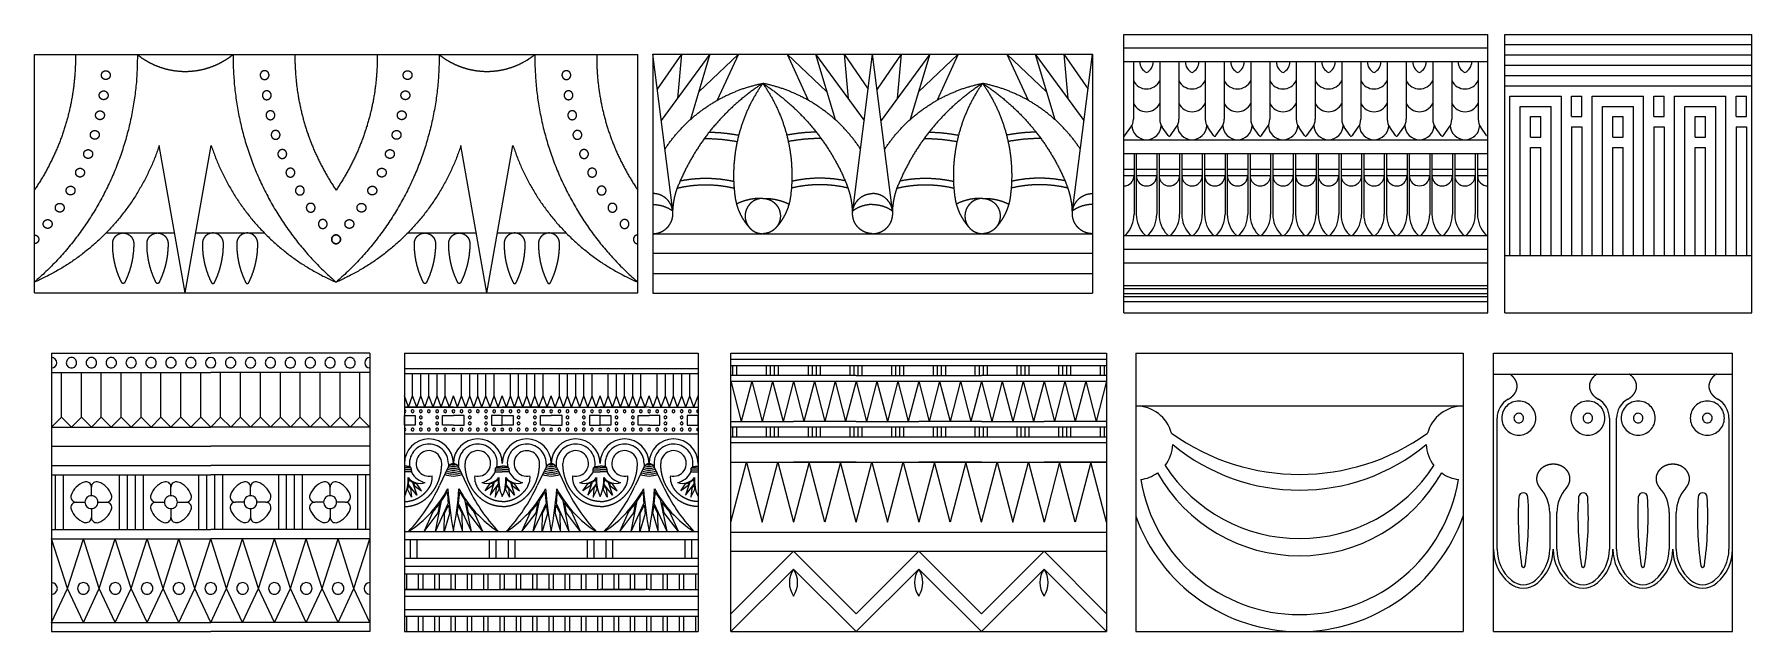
# Model space of a CAD drawing. Extents: x -111 to 2985, y -118 to 122.
# Drawn here: x -110.8 to 115.6, y -118.4 to -39.6 of the extents above; entities that cross this region are included whole.
import ezdxf

# ---------------------------------------------------------------- set-up
doc = ezdxf.new("R2010")
doc.units = 0
doc.layers.add('LAYER_03', color=5, linetype='CONTINUOUS')

msp = doc.modelspace()

# ---------------------------------------------------------------- linework, layer by layer
at = {"layer": 'LAYER_03'}
for points in [[(32.83, -39.64), (80.82, -39.64)], [(32.83, -76.37), (32.83, -39.64)], [(80.82, -76.37), (80.82, -39.64)], [(83.07, -39.64), (115.63, -39.64)], [(83.07, -76.37), (83.07, -39.64)], [(115.63, -76.37), (115.63, -39.64)], [(-97.26, -42.31), (-97.25, -42.57), (-97.25, -42.83), (-97.26, -43.08), (-97.26, -43.34), (-97.27, -43.6), (-97.27, -43.86), (-97.28, -44.12), (-97.29, -44.38), (-97.31, -44.64), (-97.32, -44.9), (-97.34, -45.16), (-97.35, -45.42), (-97.37, -45.68), (-97.39, -45.94), (-97.42, -46.2), (-97.44, -46.46), (-97.47, -46.73), (-97.5, -46.99), (-97.53, -47.25), (-97.56, -47.51), (-97.59, -47.77), (-97.63, -48.03), (-97.67, -48.3), (-97.71, -48.56), (-97.75, -48.82), (-97.79, -49.08), (-97.83, -49.34), (-97.88, -49.6), (-97.93, -49.87), (-97.98, -50.13), (-98.03, -50.39), (-98.08, -50.65), (-98.14, -50.91), (-98.2, -51.17), (-98.26, -51.43), (-98.32, -51.69), (-98.38, -51.95), (-98.44, -52.21), (-98.51, -52.47), (-98.58, -52.73), (-98.65, -52.99), (-98.72, -53.25), (-98.79, -53.5), (-98.87, -53.76), (-98.95, -54.02), (-99.02, -54.28), (-99.11, -54.53), (-99.19, -54.79), (-99.27, -55.04), (-99.36, -55.3), (-99.45, -55.55), (-99.54, -55.81), (-99.63, -56.06), (-99.72, -56.31), (-99.81, -56.56), (-99.91, -56.82), (-100.01, -57.07), (-100.11, -57.32), (-100.21, -57.57), (-100.32, -57.82), (-100.42, -58.06), (-100.53, -58.31), (-100.64, -58.56), (-100.75, -58.81), (-100.86, -59.05), (-100.97, -59.3), (-101.09, -59.54), (-101.21, -59.78), (-101.32, -60.02), (-101.44, -60.27), (-101.57, -60.51), (-101.69, -60.75), (-101.82, -60.98), (-101.94, -61.22), (-102.07, -61.46), (-102.2, -61.69), (-102.33, -61.93), (-102.47, -62.16), (-102.6, -62.4), (-102.74, -62.63), (-102.88, -62.86), (-103.01, -63.09), (-103.16, -63.32), (-103.3, -63.54), (-103.44, -63.77), (-103.59, -64), (-103.73, -64.22), (-103.88, -64.44), (-104.03, -64.67), (-104.18, -64.89), (-104.34, -65.11), (-104.49, -65.33), (-104.65, -65.54), (-104.8, -65.76), (-104.96, -65.97), (-105.12, -66.19), (-105.28, -66.4), (-105.44, -66.61), (-105.61, -66.82), (-105.77, -67.03), (-105.94, -67.24), (-106.1, -67.44), (-106.27, -67.65), (-106.44, -67.85), (-106.61, -68.05), (-106.78, -68.25), (-106.96, -68.45), (-107.13, -68.65), (-107.31, -68.85), (-107.48, -69.04), (-107.66, -69.24), (-107.84, -69.43), (-108.02, -69.62), (-108.2, -69.81), (-108.38, -70), (-108.57, -70.19), (-108.75, -70.37), (-108.94, -70.55), (-109.12, -70.74), (-109.31, -70.92), (-109.5, -71.1), (-109.69, -71.28), (-109.88, -71.45), (-110.07, -71.63), (-110.26, -71.8), (-110.45, -71.97), (-110.65, -72.14), (-110.84, -72.31)], [(-110.84, -73.7), (-110.84, -42.31)], [(-110.84, -73.7), (-31.26, -73.7), (-31.26, -42.31)], [(-110.84, -42.31), (-31.26, -42.31)], [(-105.41, -42.38), (-105.41, -42.52), (-105.41, -42.67), (-105.41, -42.81), (-105.41, -42.96), (-105.42, -43.1), (-105.42, -43.25), (-105.42, -43.39), (-105.43, -43.54), (-105.43, -43.69), (-105.44, -43.83), (-105.44, -43.98), (-105.45, -44.13), (-105.46, -44.27), (-105.46, -44.42), (-105.47, -44.56), (-105.48, -44.71), (-105.49, -44.86), (-105.5, -45), (-105.51, -45.15), (-105.53, -45.3), (-105.54, -45.44), (-105.55, -45.59), (-105.57, -45.74), (-105.58, -45.88), (-105.6, -46.03), (-105.62, -46.18), (-105.63, -46.32), (-105.65, -46.47), (-105.67, -46.62), (-105.69, -46.76), (-105.71, -46.91), (-105.73, -47.06), (-105.75, -47.2), (-105.77, -47.35), (-105.8, -47.49), (-105.82, -47.64), (-105.84, -47.79), (-105.87, -47.93), (-105.89, -48.08), (-105.92, -48.22), (-105.95, -48.37), (-105.98, -48.52), (-106, -48.66), (-106.03, -48.81), (-106.06, -48.95), (-106.09, -49.1), (-106.13, -49.24), (-106.16, -49.39), (-106.19, -49.53), (-106.22, -49.68), (-106.26, -49.82), (-106.29, -49.97), (-106.33, -50.11), (-106.36, -50.26), (-106.4, -50.4), (-106.44, -50.54), (-106.48, -50.69), (-106.52, -50.83), (-106.55, -50.97), (-106.6, -51.12), (-106.64, -51.26), (-106.68, -51.4), (-106.72, -51.55), (-106.76, -51.69), (-106.81, -51.83), (-106.85, -51.97), (-106.9, -52.11), (-106.94, -52.26), (-106.99, -52.4), (-107.04, -52.54), (-107.08, -52.68), (-107.13, -52.82), (-107.18, -52.96), (-107.23, -53.1), (-107.28, -53.24), (-107.33, -53.38), (-107.38, -53.52), (-107.44, -53.66), (-107.49, -53.8), (-107.54, -53.93), (-107.6, -54.07), (-107.65, -54.21), (-107.71, -54.35), (-107.76, -54.49), (-107.82, -54.62), (-107.88, -54.76), (-107.94, -54.9), (-108, -55.03), (-108.06, -55.17), (-108.12, -55.3), (-108.18, -55.44), (-108.24, -55.57), (-108.3, -55.71), (-108.36, -55.84), (-108.43, -55.98), (-108.49, -56.11), (-108.55, -56.24), (-108.62, -56.37), (-108.69, -56.51), (-108.75, -56.64), (-108.82, -56.77), (-108.89, -56.9), (-108.95, -57.03), (-109.02, -57.16), (-109.09, -57.29), (-109.16, -57.42), (-109.23, -57.55), (-109.3, -57.68), (-109.37, -57.81), (-109.45, -57.94), (-109.52, -58.06), (-109.59, -58.19), (-109.67, -58.32), (-109.74, -58.45), (-109.82, -58.57), (-109.89, -58.7), (-109.97, -58.82), (-110.04, -58.95), (-110.12, -59.07), (-110.2, -59.2), (-110.28, -59.32), (-110.36, -59.44), (-110.44, -59.56), (-110.52, -59.69), (-110.6, -59.81), (-110.68, -59.93), (-110.76, -60.05), (-110.84, -60.17)], [(-97.26, -42.31), (-97.22, -42.34), (-97.18, -42.37), (-97.14, -42.4), (-97.1, -42.43), (-97.06, -42.46), (-97.02, -42.49), (-96.98, -42.52), (-96.94, -42.55), (-96.9, -42.58), (-96.86, -42.61), (-96.82, -42.64), (-96.78, -42.67), (-96.74, -42.7), (-96.7, -42.73), (-96.65, -42.76), (-96.61, -42.78), (-96.57, -42.81), (-96.53, -42.84), (-96.49, -42.87), (-96.44, -42.9), (-96.4, -42.92), (-96.36, -42.95), (-96.31, -42.98), (-96.27, -43.01), (-96.23, -43.03), (-96.18, -43.06), (-96.14, -43.09), (-96.09, -43.11), (-96.05, -43.14), (-96.01, -43.16), (-95.96, -43.19), (-95.92, -43.22), (-95.87, -43.24), (-95.83, -43.27), (-95.78, -43.29), (-95.73, -43.32), (-95.69, -43.34), (-95.64, -43.36), (-95.6, -43.39), (-95.55, -43.41), (-95.5, -43.44), (-95.46, -43.46), (-95.41, -43.48), (-95.36, -43.51), (-95.31, -43.53), (-95.27, -43.55), (-95.22, -43.57), (-95.17, -43.6), (-95.12, -43.62), (-95.07, -43.64), (-95.03, -43.66), (-94.98, -43.68), (-94.93, -43.7), (-94.88, -43.73), (-94.83, -43.75), (-94.78, -43.77), (-94.73, -43.79), (-94.68, -43.81), (-94.63, -43.83), (-94.58, -43.85), (-94.53, -43.86), (-94.48, -43.88), (-94.43, -43.9), (-94.38, -43.92), (-94.33, -43.94), (-94.28, -43.96), (-94.23, -43.97), (-94.18, -43.99), (-94.13, -44.01), (-94.08, -44.03), (-94.02, -44.04), (-93.97, -44.06), (-93.92, -44.07), (-93.87, -44.09), (-93.82, -44.11), (-93.77, -44.12), (-93.71, -44.14), (-93.66, -44.15), (-93.61, -44.17), (-93.56, -44.18), (-93.5, -44.19), (-93.45, -44.21), (-93.4, -44.22), (-93.35, -44.23), (-93.29, -44.25), (-93.24, -44.26), (-93.19, -44.27), (-93.13, -44.28), (-93.08, -44.3), (-93.03, -44.31), (-92.97, -44.32), (-92.92, -44.33), (-92.86, -44.34), (-92.81, -44.35), (-92.76, -44.36), (-92.7, -44.37), (-92.65, -44.38), (-92.59, -44.39), (-92.54, -44.4), (-92.48, -44.41), (-92.43, -44.41), (-92.38, -44.42), (-92.32, -44.43), (-92.27, -44.44), (-92.21, -44.44), (-92.16, -44.45), (-92.1, -44.46), (-92.05, -44.46), (-91.99, -44.47), (-91.94, -44.47), (-91.88, -44.48), (-91.83, -44.48), (-91.77, -44.49), (-91.72, -44.49), (-91.66, -44.5), (-91.61, -44.5), (-91.55, -44.5), (-91.5, -44.51), (-91.44, -44.51), (-91.39, -44.51), (-91.33, -44.52), (-91.28, -44.52), (-91.22, -44.52), (-91.16, -44.52), (-91.11, -44.52), (-91.05, -44.52), (-91, -44.52), (-90.94, -44.52), (-90.89, -44.52), (-90.83, -44.52), (-90.78, -44.52), (-90.72, -44.52), (-90.67, -44.52), (-90.61, -44.52), (-90.56, -44.52), (-90.5, -44.51), (-90.45, -44.51), (-90.39, -44.51), (-90.33, -44.5), (-90.28, -44.5), (-90.22, -44.5), (-90.17, -44.49), (-90.11, -44.49), (-90.06, -44.48), (-90, -44.48), (-89.95, -44.47), (-89.89, -44.47), (-89.84, -44.46), (-89.78, -44.46), (-89.73, -44.45), (-89.67, -44.44), (-89.62, -44.44), (-89.57, -44.43), (-89.51, -44.42), (-89.46, -44.41), (-89.4, -44.41), (-89.35, -44.4), (-89.29, -44.39), (-89.24, -44.38), (-89.18, -44.37), (-89.13, -44.36), (-89.08, -44.35), (-89.02, -44.34), (-88.97, -44.33), (-88.92, -44.32), (-88.86, -44.31), (-88.81, -44.3), (-88.75, -44.28), (-88.7, -44.27), (-88.65, -44.26), (-88.59, -44.25), (-88.54, -44.23), (-88.49, -44.22), (-88.44, -44.21), (-88.38, -44.19), (-88.33, -44.18), (-88.28, -44.17), (-88.23, -44.15), (-88.17, -44.14), (-88.12, -44.12), (-88.07, -44.11), (-88.02, -44.09), (-87.97, -44.07), (-87.91, -44.06), (-87.86, -44.04), (-87.81, -44.03), (-87.76, -44.01), (-87.71, -43.99), (-87.66, -43.97), (-87.61, -43.96), (-87.56, -43.94), (-87.5, -43.92), (-87.45, -43.9), (-87.4, -43.88), (-87.35, -43.86), (-87.3, -43.85), (-87.25, -43.83), (-87.2, -43.81), (-87.15, -43.79), (-87.11, -43.77), (-87.06, -43.75), (-87.01, -43.73), (-86.96, -43.7), (-86.91, -43.68), (-86.86, -43.66), (-86.81, -43.64), (-86.76, -43.62), (-86.72, -43.6), (-86.67, -43.57), (-86.62, -43.55), (-86.57, -43.53), (-86.53, -43.51), (-86.48, -43.48), (-86.43, -43.46), (-86.38, -43.44), (-86.34, -43.41), (-86.29, -43.39), (-86.25, -43.36), (-86.2, -43.34), (-86.15, -43.32), (-86.11, -43.29), (-86.06, -43.27), (-86.02, -43.24), (-85.97, -43.22), (-85.93, -43.19), (-85.88, -43.16), (-85.84, -43.14), (-85.79, -43.11), (-85.75, -43.09), (-85.7, -43.06), (-85.66, -43.03), (-85.62, -43.01), (-85.57, -42.98), (-85.53, -42.95), (-85.49, -42.92), (-85.44, -42.9), (-85.4, -42.87), (-85.36, -42.84), (-85.32, -42.81), (-85.27, -42.78), (-85.23, -42.76), (-85.19, -42.73), (-85.15, -42.7), (-85.11, -42.67), (-85.07, -42.64), (-85.03, -42.61), (-84.99, -42.58), (-84.95, -42.55), (-84.91, -42.52), (-84.87, -42.49), (-84.83, -42.46), (-84.79, -42.43), (-84.75, -42.4), (-84.71, -42.37), (-84.67, -42.34), (-84.63, -42.31)], [(-84.63, -42.31), (-84.63, -42.57), (-84.63, -42.83), (-84.63, -43.08), (-84.63, -43.34), (-84.62, -43.6), (-84.61, -43.86), (-84.6, -44.12), (-84.59, -44.38), (-84.58, -44.64), (-84.57, -44.9), (-84.55, -45.16), (-84.53, -45.42), (-84.51, -45.68), (-84.49, -45.94), (-84.47, -46.2), (-84.44, -46.46), (-84.42, -46.73), (-84.39, -46.99), (-84.36, -47.25), (-84.33, -47.51), (-84.29, -47.77), (-84.26, -48.03), (-84.22, -48.3), (-84.18, -48.56), (-84.14, -48.82), (-84.1, -49.08), (-84.05, -49.34), (-84.01, -49.6), (-83.96, -49.87), (-83.91, -50.13), (-83.86, -50.39), (-83.8, -50.65), (-83.75, -50.91), (-83.69, -51.17), (-83.63, -51.43), (-83.57, -51.69), (-83.51, -51.95), (-83.44, -52.21), (-83.38, -52.47), (-83.31, -52.73), (-83.24, -52.99), (-83.17, -53.25), (-83.09, -53.5), (-83.02, -53.76), (-82.94, -54.02), (-82.86, -54.28), (-82.78, -54.53), (-82.7, -54.79), (-82.61, -55.04), (-82.53, -55.3), (-82.44, -55.55), (-82.35, -55.81), (-82.26, -56.06), (-82.17, -56.31), (-82.07, -56.56), (-81.98, -56.82), (-81.88, -57.07), (-81.78, -57.32), (-81.68, -57.57), (-81.57, -57.82), (-81.47, -58.06), (-81.36, -58.31), (-81.25, -58.56), (-81.14, -58.81), (-81.03, -59.05), (-80.91, -59.3), (-80.8, -59.54), (-80.68, -59.78), (-80.56, -60.02), (-80.44, -60.27), (-80.32, -60.51), (-80.2, -60.75), (-80.07, -60.98), (-79.94, -61.22), (-79.82, -61.46), (-79.69, -61.69), (-79.55, -61.93), (-79.42, -62.16), (-79.29, -62.4), (-79.15, -62.63), (-79.01, -62.86), (-78.87, -63.09), (-78.73, -63.32), (-78.59, -63.54), (-78.44, -63.77), (-78.3, -64), (-78.15, -64.22), (-78, -64.44), (-77.85, -64.67), (-77.7, -64.89), (-77.55, -65.11), (-77.4, -65.33), (-77.24, -65.54), (-77.08, -65.76), (-76.93, -65.97), (-76.77, -66.19), (-76.61, -66.4), (-76.44, -66.61), (-76.28, -66.82), (-76.12, -67.03), (-75.95, -67.24), (-75.78, -67.44), (-75.62, -67.65), (-75.45, -67.85), (-75.27, -68.05), (-75.1, -68.25), (-74.93, -68.45), (-74.76, -68.65), (-74.58, -68.85), (-74.4, -69.04), (-74.23, -69.24), (-74.05, -69.43), (-73.87, -69.62), (-73.69, -69.81), (-73.5, -70), (-73.32, -70.19), (-73.14, -70.37), (-72.95, -70.55), (-72.76, -70.74), (-72.58, -70.92), (-72.39, -71.1), (-72.2, -71.28), (-72.01, -71.45), (-71.82, -71.63), (-71.63, -71.8), (-71.44, -71.97), (-71.24, -72.14), (-71.05, -72.31)], [(-76.47, -42.38), (-76.47, -42.52), (-76.48, -42.67), (-76.47, -42.81), (-76.47, -42.96), (-76.47, -43.1), (-76.47, -43.25), (-76.47, -43.39), (-76.46, -43.54), (-76.46, -43.69), (-76.45, -43.83), (-76.45, -43.98), (-76.44, -44.13), (-76.43, -44.27), (-76.42, -44.42), (-76.41, -44.56), (-76.4, -44.71), (-76.39, -44.86), (-76.38, -45), (-76.37, -45.15), (-76.36, -45.3), (-76.35, -45.44), (-76.33, -45.59), (-76.32, -45.74), (-76.3, -45.88), (-76.29, -46.03), (-76.27, -46.18), (-76.25, -46.32), (-76.24, -46.47), (-76.22, -46.62), (-76.2, -46.76), (-76.18, -46.91), (-76.16, -47.06), (-76.14, -47.2), (-76.11, -47.35), (-76.09, -47.49), (-76.07, -47.64), (-76.04, -47.79), (-76.02, -47.93), (-75.99, -48.08), (-75.97, -48.22), (-75.94, -48.37), (-75.91, -48.52), (-75.88, -48.66), (-75.85, -48.81), (-75.82, -48.95), (-75.79, -49.1), (-75.76, -49.24), (-75.73, -49.39), (-75.7, -49.53), (-75.66, -49.68), (-75.63, -49.82), (-75.59, -49.97), (-75.56, -50.11), (-75.52, -50.26), (-75.49, -50.4), (-75.45, -50.54), (-75.41, -50.69), (-75.37, -50.83), (-75.33, -50.97), (-75.29, -51.12), (-75.25, -51.26), (-75.21, -51.4), (-75.17, -51.55), (-75.12, -51.69), (-75.08, -51.83), (-75.04, -51.97), (-74.99, -52.11), (-74.94, -52.26), (-74.9, -52.4), (-74.85, -52.54), (-74.8, -52.68), (-74.75, -52.82), (-74.71, -52.96), (-74.66, -53.1), (-74.61, -53.24), (-74.55, -53.38), (-74.5, -53.52), (-74.45, -53.66), (-74.4, -53.8), (-74.34, -53.93), (-74.29, -54.07), (-74.23, -54.21), (-74.18, -54.35), (-74.12, -54.49), (-74.06, -54.62), (-74.01, -54.76), (-73.95, -54.9), (-73.89, -55.03), (-73.83, -55.17), (-73.77, -55.3), (-73.71, -55.44), (-73.65, -55.57), (-73.59, -55.71), (-73.52, -55.84), (-73.46, -55.98), (-73.4, -56.11), (-73.33, -56.24), (-73.27, -56.37), (-73.2, -56.51), (-73.14, -56.64), (-73.07, -56.77), (-73, -56.9), (-72.93, -57.03), (-72.86, -57.16), (-72.79, -57.29), (-72.72, -57.42), (-72.65, -57.55), (-72.58, -57.68), (-72.51, -57.81), (-72.44, -57.94), (-72.37, -58.06), (-72.29, -58.19), (-72.22, -58.32), (-72.15, -58.45), (-72.07, -58.57), (-72, -58.7), (-71.92, -58.82), (-71.84, -58.95), (-71.77, -59.07), (-71.69, -59.2), (-71.61, -59.32), (-71.53, -59.44), (-71.45, -59.56), (-71.37, -59.69), (-71.29, -59.81), (-71.21, -59.93), (-71.13, -60.05), (-71.05, -60.17)], [(-57.46, -42.31), (-57.46, -42.57), (-57.46, -42.83), (-57.47, -43.08), (-57.47, -43.34), (-57.47, -43.6), (-57.48, -43.86), (-57.49, -44.12), (-57.5, -44.38), (-57.51, -44.64), (-57.53, -44.9), (-57.54, -45.16), (-57.56, -45.42), (-57.58, -45.68), (-57.6, -45.94), (-57.63, -46.2), (-57.65, -46.46), (-57.68, -46.73), (-57.71, -46.99), (-57.74, -47.25), (-57.77, -47.51), (-57.8, -47.77), (-57.84, -48.03), (-57.87, -48.3), (-57.91, -48.56), (-57.95, -48.82), (-58, -49.08), (-58.04, -49.34), (-58.09, -49.6), (-58.14, -49.87), (-58.19, -50.13), (-58.24, -50.39), (-58.29, -50.65), (-58.35, -50.91), (-58.4, -51.17), (-58.46, -51.43), (-58.52, -51.69), (-58.59, -51.95), (-58.65, -52.21), (-58.72, -52.47), (-58.79, -52.73), (-58.86, -52.99), (-58.93, -53.25), (-59, -53.5), (-59.08, -53.76), (-59.15, -54.02), (-59.23, -54.28), (-59.31, -54.53), (-59.4, -54.79), (-59.48, -55.04), (-59.57, -55.3), (-59.65, -55.55), (-59.74, -55.81), (-59.84, -56.06), (-59.93, -56.31), (-60.02, -56.56), (-60.12, -56.82), (-60.22, -57.07), (-60.32, -57.32), (-60.42, -57.57), (-60.52, -57.82), (-60.63, -58.06), (-60.74, -58.31), (-60.84, -58.56), (-60.96, -58.81), (-61.07, -59.05), (-61.18, -59.3), (-61.3, -59.54), (-61.41, -59.78), (-61.53, -60.02), (-61.65, -60.27), (-61.77, -60.51), (-61.9, -60.75), (-62.02, -60.98), (-62.15, -61.22), (-62.28, -61.46), (-62.41, -61.69), (-62.54, -61.93), (-62.67, -62.16), (-62.81, -62.4), (-62.95, -62.63), (-63.08, -62.86), (-63.22, -63.09), (-63.36, -63.32), (-63.51, -63.54), (-63.65, -63.77), (-63.8, -64), (-63.94, -64.22), (-64.09, -64.44), (-64.24, -64.67), (-64.39, -64.89), (-64.54, -65.11), (-64.7, -65.33), (-64.85, -65.54), (-65.01, -65.76), (-65.17, -65.97), (-65.33, -66.19), (-65.49, -66.4), (-65.65, -66.61), (-65.81, -66.82), (-65.98, -67.03), (-66.14, -67.24), (-66.31, -67.44), (-66.48, -67.65), (-66.65, -67.85), (-66.82, -68.05), (-66.99, -68.25), (-67.17, -68.45), (-67.34, -68.65), (-67.52, -68.85), (-67.69, -69.04), (-67.87, -69.24), (-68.05, -69.43), (-68.23, -69.62), (-68.41, -69.81), (-68.59, -70), (-68.78, -70.19), (-68.96, -70.37), (-69.14, -70.55), (-69.33, -70.74), (-69.52, -70.92), (-69.71, -71.1), (-69.89, -71.28), (-70.08, -71.45), (-70.28, -71.63), (-70.47, -71.8), (-70.66, -71.97), (-70.85, -72.14), (-71.05, -72.31)], [(-65.62, -42.38), (-65.62, -42.52), (-65.62, -42.67), (-65.62, -42.81), (-65.62, -42.96), (-65.62, -43.1), (-65.63, -43.25), (-65.63, -43.39), (-65.63, -43.54), (-65.64, -43.69), (-65.64, -43.83), (-65.65, -43.98), (-65.66, -44.13), (-65.66, -44.27), (-65.67, -44.42), (-65.68, -44.56), (-65.69, -44.71), (-65.7, -44.86), (-65.71, -45), (-65.72, -45.15), (-65.74, -45.3), (-65.75, -45.44), (-65.76, -45.59), (-65.78, -45.74), (-65.79, -45.88), (-65.81, -46.03), (-65.82, -46.18), (-65.84, -46.32), (-65.86, -46.47), (-65.88, -46.62), (-65.9, -46.76), (-65.92, -46.91), (-65.94, -47.06), (-65.96, -47.2), (-65.98, -47.35), (-66, -47.49), (-66.03, -47.64), (-66.05, -47.79), (-66.08, -47.93), (-66.1, -48.08), (-66.13, -48.22), (-66.16, -48.37), (-66.18, -48.52), (-66.21, -48.66), (-66.24, -48.81), (-66.27, -48.95), (-66.3, -49.1), (-66.33, -49.24), (-66.37, -49.39), (-66.4, -49.53), (-66.43, -49.68), (-66.47, -49.82), (-66.5, -49.97), (-66.54, -50.11), (-66.57, -50.26), (-66.61, -50.4), (-66.65, -50.54), (-66.68, -50.69), (-66.72, -50.83), (-66.76, -50.97), (-66.8, -51.12), (-66.84, -51.26), (-66.89, -51.4), (-66.93, -51.55), (-66.97, -51.69), (-67.02, -51.83), (-67.06, -51.97), (-67.1, -52.11), (-67.15, -52.26), (-67.2, -52.4), (-67.24, -52.54), (-67.29, -52.68), (-67.34, -52.82), (-67.39, -52.96), (-67.44, -53.1), (-67.49, -53.24), (-67.54, -53.38), (-67.59, -53.52), (-67.64, -53.66), (-67.7, -53.8), (-67.75, -53.93), (-67.81, -54.07), (-67.86, -54.21), (-67.92, -54.35), (-67.97, -54.49), (-68.03, -54.62), (-68.09, -54.76), (-68.15, -54.9), (-68.2, -55.03), (-68.26, -55.17), (-68.32, -55.3), (-68.39, -55.44), (-68.45, -55.57), (-68.51, -55.71), (-68.57, -55.84), (-68.63, -55.98), (-68.7, -56.11), (-68.76, -56.24), (-68.83, -56.37), (-68.89, -56.51), (-68.96, -56.64), (-69.03, -56.77), (-69.09, -56.9), (-69.16, -57.03), (-69.23, -57.16), (-69.3, -57.29), (-69.37, -57.42), (-69.44, -57.55), (-69.51, -57.68), (-69.58, -57.81), (-69.66, -57.94), (-69.73, -58.06), (-69.8, -58.19), (-69.88, -58.32), (-69.95, -58.45), (-70.02, -58.57), (-70.1, -58.7), (-70.18, -58.82), (-70.25, -58.95), (-70.33, -59.07), (-70.41, -59.2), (-70.49, -59.32), (-70.56, -59.44), (-70.64, -59.56), (-70.72, -59.69), (-70.8, -59.81), (-70.88, -59.93), (-70.97, -60.05), (-71.05, -60.17)], [(-57.46, -42.31), (-57.43, -42.34), (-57.39, -42.37), (-57.35, -42.4), (-57.31, -42.43), (-57.27, -42.46), (-57.23, -42.49), (-57.19, -42.52), (-57.15, -42.55), (-57.11, -42.58), (-57.07, -42.61), (-57.03, -42.64), (-56.99, -42.67), (-56.95, -42.7), (-56.9, -42.73), (-56.86, -42.76), (-56.82, -42.78), (-56.78, -42.81), (-56.74, -42.84), (-56.69, -42.87), (-56.65, -42.9), (-56.61, -42.92), (-56.57, -42.95), (-56.52, -42.98), (-56.48, -43.01), (-56.43, -43.03), (-56.39, -43.06), (-56.35, -43.09), (-56.3, -43.11), (-56.26, -43.14), (-56.21, -43.16), (-56.17, -43.19), (-56.12, -43.22), (-56.08, -43.24), (-56.03, -43.27), (-55.99, -43.29), (-55.94, -43.32), (-55.9, -43.34), (-55.85, -43.36), (-55.8, -43.39), (-55.76, -43.41), (-55.71, -43.44), (-55.66, -43.46), (-55.62, -43.48), (-55.57, -43.51), (-55.52, -43.53), (-55.47, -43.55), (-55.43, -43.57), (-55.38, -43.6), (-55.33, -43.62), (-55.28, -43.64), (-55.23, -43.66), (-55.19, -43.68), (-55.14, -43.7), (-55.09, -43.73), (-55.04, -43.75), (-54.99, -43.77), (-54.94, -43.79), (-54.89, -43.81), (-54.84, -43.83), (-54.79, -43.85), (-54.74, -43.86), (-54.69, -43.88), (-54.64, -43.9), (-54.59, -43.92), (-54.54, -43.94), (-54.49, -43.96), (-54.44, -43.97), (-54.39, -43.99), (-54.34, -44.01), (-54.28, -44.03), (-54.23, -44.04), (-54.18, -44.06), (-54.13, -44.07), (-54.08, -44.09), (-54.03, -44.11), (-53.97, -44.12), (-53.92, -44.14), (-53.87, -44.15), (-53.82, -44.17), (-53.76, -44.18), (-53.71, -44.19), (-53.66, -44.21), (-53.61, -44.22), (-53.55, -44.23), (-53.5, -44.25), (-53.45, -44.26), (-53.39, -44.27), (-53.34, -44.28), (-53.29, -44.3), (-53.23, -44.31), (-53.18, -44.32), (-53.13, -44.33), (-53.07, -44.34), (-53.02, -44.35), (-52.96, -44.36), (-52.91, -44.37), (-52.86, -44.38), (-52.8, -44.39), (-52.75, -44.4), (-52.69, -44.41), (-52.64, -44.41), (-52.58, -44.42), (-52.53, -44.43), (-52.48, -44.44), (-52.42, -44.44), (-52.37, -44.45), (-52.31, -44.46), (-52.26, -44.46), (-52.2, -44.47), (-52.15, -44.47), (-52.09, -44.48), (-52.04, -44.48), (-51.98, -44.49), (-51.93, -44.49), (-51.87, -44.5), (-51.82, -44.5), (-51.76, -44.5), (-51.71, -44.51), (-51.65, -44.51), (-51.59, -44.51), (-51.54, -44.52), (-51.48, -44.52), (-51.43, -44.52), (-51.37, -44.52), (-51.32, -44.52), (-51.26, -44.52), (-51.21, -44.52), (-51.15, -44.52), (-51.1, -44.52), (-51.04, -44.52), (-50.99, -44.52), (-50.93, -44.52), (-50.87, -44.52), (-50.82, -44.52), (-50.76, -44.52), (-50.71, -44.51), (-50.65, -44.51), (-50.6, -44.51), (-50.54, -44.5), (-50.49, -44.5), (-50.43, -44.5), (-50.38, -44.49), (-50.32, -44.49), (-50.27, -44.48), (-50.21, -44.48), (-50.16, -44.47), (-50.1, -44.47), (-50.05, -44.46), (-49.99, -44.46), (-49.94, -44.45), (-49.88, -44.44), (-49.83, -44.44), (-49.77, -44.43), (-49.72, -44.42), (-49.66, -44.41), (-49.61, -44.41), (-49.56, -44.4), (-49.5, -44.39), (-49.45, -44.38), (-49.39, -44.37), (-49.34, -44.36), (-49.29, -44.35), (-49.23, -44.34), (-49.18, -44.33), (-49.12, -44.32), (-49.07, -44.31), (-49.02, -44.3), (-48.96, -44.28), (-48.91, -44.27), (-48.86, -44.26), (-48.8, -44.25), (-48.75, -44.23), (-48.7, -44.22), (-48.64, -44.21), (-48.59, -44.19), (-48.54, -44.18), (-48.49, -44.17), (-48.43, -44.15), (-48.38, -44.14), (-48.33, -44.12), (-48.28, -44.11), (-48.23, -44.09), (-48.17, -44.07), (-48.12, -44.06), (-48.07, -44.04), (-48.02, -44.03), (-47.97, -44.01), (-47.92, -43.99), (-47.87, -43.97), (-47.81, -43.96), (-47.76, -43.94), (-47.71, -43.92), (-47.66, -43.9), (-47.61, -43.88), (-47.56, -43.86), (-47.51, -43.85), (-47.46, -43.83), (-47.41, -43.81), (-47.36, -43.79), (-47.31, -43.77), (-47.26, -43.75), (-47.22, -43.73), (-47.17, -43.7), (-47.12, -43.68), (-47.07, -43.66), (-47.02, -43.64), (-46.97, -43.62), (-46.92, -43.6), (-46.88, -43.57), (-46.83, -43.55), (-46.78, -43.53), (-46.73, -43.51), (-46.69, -43.48), (-46.64, -43.46), (-46.59, -43.44), (-46.55, -43.41), (-46.5, -43.39), (-46.45, -43.36), (-46.41, -43.34), (-46.36, -43.32), (-46.32, -43.29), (-46.27, -43.27), (-46.22, -43.24), (-46.18, -43.22), (-46.13, -43.19), (-46.09, -43.16), (-46.04, -43.14), (-46, -43.11), (-45.96, -43.09), (-45.91, -43.06), (-45.87, -43.03), (-45.82, -43.01), (-45.78, -42.98), (-45.74, -42.95), (-45.7, -42.92), (-45.65, -42.9), (-45.61, -42.87), (-45.57, -42.84), (-45.53, -42.81), (-45.48, -42.78), (-45.44, -42.76), (-45.4, -42.73), (-45.36, -42.7), (-45.32, -42.67), (-45.28, -42.64), (-45.24, -42.61), (-45.19, -42.58), (-45.15, -42.55), (-45.11, -42.52), (-45.07, -42.49), (-45.03, -42.46), (-45, -42.43), (-44.96, -42.4), (-44.92, -42.37), (-44.88, -42.34), (-44.84, -42.31)], [(-44.84, -42.31), (-44.84, -42.57), (-44.84, -42.83), (-44.84, -43.08), (-44.83, -43.34), (-44.83, -43.6), (-44.82, -43.86), (-44.81, -44.12), (-44.8, -44.38), (-44.79, -44.64), (-44.77, -44.9), (-44.76, -45.16), (-44.74, -45.42), (-44.72, -45.68), (-44.7, -45.94), (-44.68, -46.2), (-44.65, -46.46), (-44.63, -46.73), (-44.6, -46.99), (-44.57, -47.25), (-44.54, -47.51), (-44.5, -47.77), (-44.47, -48.03), (-44.43, -48.3), (-44.39, -48.56), (-44.35, -48.82), (-44.31, -49.08), (-44.26, -49.34), (-44.21, -49.6), (-44.17, -49.87), (-44.12, -50.13), (-44.06, -50.39), (-44.01, -50.65), (-43.96, -50.91), (-43.9, -51.17), (-43.84, -51.43), (-43.78, -51.69), (-43.72, -51.95), (-43.65, -52.21), (-43.59, -52.47), (-43.52, -52.73), (-43.45, -52.99), (-43.38, -53.25), (-43.3, -53.5), (-43.23, -53.76), (-43.15, -54.02), (-43.07, -54.28), (-42.99, -54.53), (-42.91, -54.79), (-42.82, -55.04), (-42.74, -55.3), (-42.65, -55.55), (-42.56, -55.81), (-42.47, -56.06), (-42.38, -56.31), (-42.28, -56.56), (-42.18, -56.82), (-42.09, -57.07), (-41.99, -57.32), (-41.88, -57.57), (-41.78, -57.82), (-41.67, -58.06), (-41.57, -58.31), (-41.46, -58.56), (-41.35, -58.81), (-41.24, -59.05), (-41.12, -59.3), (-41.01, -59.54), (-40.89, -59.78), (-40.77, -60.02), (-40.65, -60.27), (-40.53, -60.51), (-40.4, -60.75), (-40.28, -60.98), (-40.15, -61.22), (-40.02, -61.46), (-39.89, -61.69), (-39.76, -61.93), (-39.63, -62.16), (-39.49, -62.4), (-39.36, -62.63), (-39.22, -62.86), (-39.08, -63.09), (-38.94, -63.32), (-38.8, -63.54), (-38.65, -63.77), (-38.51, -64), (-38.36, -64.22), (-38.21, -64.44), (-38.06, -64.67), (-37.91, -64.89), (-37.76, -65.11), (-37.61, -65.33), (-37.45, -65.54), (-37.29, -65.76), (-37.14, -65.97), (-36.98, -66.19), (-36.82, -66.4), (-36.65, -66.61), (-36.49, -66.82), (-36.32, -67.03), (-36.16, -67.24), (-35.99, -67.44), (-35.82, -67.65), (-35.65, -67.85), (-35.48, -68.05), (-35.31, -68.25), (-35.14, -68.45), (-34.96, -68.65), (-34.79, -68.85), (-34.61, -69.04), (-34.43, -69.24), (-34.25, -69.43), (-34.07, -69.62), (-33.89, -69.81), (-33.71, -70), (-33.53, -70.19), (-33.34, -70.37), (-33.16, -70.55), (-32.97, -70.74), (-32.79, -70.92), (-32.6, -71.1), (-32.41, -71.28), (-32.22, -71.45), (-32.03, -71.63), (-31.84, -71.8), (-31.64, -71.97), (-31.45, -72.14), (-31.26, -72.31)], [(-36.68, -42.38), (-36.68, -42.52), (-36.68, -42.67), (-36.68, -42.81), (-36.68, -42.96), (-36.68, -43.1), (-36.68, -43.25), (-36.67, -43.39), (-36.67, -43.54), (-36.67, -43.69), (-36.66, -43.83), (-36.65, -43.98), (-36.65, -44.13), (-36.64, -44.27), (-36.63, -44.42), (-36.62, -44.56), (-36.61, -44.71), (-36.6, -44.86), (-36.59, -45), (-36.58, -45.15), (-36.57, -45.3), (-36.56, -45.44), (-36.54, -45.59), (-36.53, -45.74), (-36.51, -45.88), (-36.5, -46.03), (-36.48, -46.18), (-36.46, -46.32), (-36.44, -46.47), (-36.43, -46.62), (-36.41, -46.76), (-36.39, -46.91), (-36.37, -47.06), (-36.34, -47.2), (-36.32, -47.35), (-36.3, -47.49), (-36.28, -47.64), (-36.25, -47.79), (-36.23, -47.93), (-36.2, -48.08), (-36.17, -48.22), (-36.15, -48.37), (-36.12, -48.52), (-36.09, -48.66), (-36.06, -48.81), (-36.03, -48.95), (-36, -49.1), (-35.97, -49.24), (-35.94, -49.39), (-35.91, -49.53), (-35.87, -49.68), (-35.84, -49.82), (-35.8, -49.97), (-35.77, -50.11), (-35.73, -50.26), (-35.69, -50.4), (-35.66, -50.54), (-35.62, -50.69), (-35.58, -50.83), (-35.54, -50.97), (-35.5, -51.12), (-35.46, -51.26), (-35.42, -51.4), (-35.37, -51.55), (-35.33, -51.69), (-35.29, -51.83), (-35.24, -51.97), (-35.2, -52.11), (-35.15, -52.26), (-35.11, -52.4), (-35.06, -52.54), (-35.01, -52.68), (-34.96, -52.82), (-34.91, -52.96), (-34.86, -53.1), (-34.81, -53.24), (-34.76, -53.38), (-34.71, -53.52), (-34.66, -53.66), (-34.61, -53.8), (-34.55, -53.93), (-34.5, -54.07), (-34.44, -54.21), (-34.39, -54.35), (-34.33, -54.49), (-34.27, -54.62), (-34.22, -54.76), (-34.16, -54.9), (-34.1, -55.03), (-34.04, -55.17), (-33.98, -55.3), (-33.92, -55.44), (-33.86, -55.57), (-33.79, -55.71), (-33.73, -55.84), (-33.67, -55.98), (-33.6, -56.11), (-33.54, -56.24), (-33.48, -56.37), (-33.41, -56.51), (-33.34, -56.64), (-33.28, -56.77), (-33.21, -56.9), (-33.14, -57.03), (-33.07, -57.16), (-33, -57.29), (-32.93, -57.42), (-32.86, -57.55), (-32.79, -57.68), (-32.72, -57.81), (-32.65, -57.94), (-32.58, -58.06), (-32.5, -58.19), (-32.43, -58.32), (-32.35, -58.45), (-32.28, -58.57), (-32.2, -58.7), (-32.13, -58.82), (-32.05, -58.95), (-31.97, -59.07), (-31.9, -59.2), (-31.82, -59.32), (-31.74, -59.44), (-31.66, -59.56), (-31.58, -59.69), (-31.5, -59.81), (-31.42, -59.93), (-31.34, -60.05), (-31.26, -60.17)], [(-29.27, -42.26), (28.69, -42.26)], [(-29.27, -42.26), (-29.27, -73.75)], [(-26.65, -62.91), (-29.27, -42.26)], [(-25.51, -42.26), (-28.69, -46.88)], [(-21.74, -42.26), (-28.16, -51.02)], [(-25.51, -42.26), (-26.03, -48.11)], [(-21.74, -42.26), (-24.32, -50.87)], [(-17.98, -42.26), (-23.23, -47.23)], [(-17.98, -42.26), (-20.78, -48.33)], [(-11.58, -42.26), (-8.78, -48.33)], [(-11.58, -42.26), (-6.33, -47.23)], [(-7.82, -42.26), (-5.24, -50.87)], [(-7.82, -42.26), (-1.4, -51.02)], [(-4.05, -42.26), (-3.53, -48.11)], [(-4.05, -42.26), (-0.88, -46.88)], [(-2.91, -62.91), (-0.29, -42.26)], [(2.33, -62.91), (-0.29, -42.26)], [(3.47, -42.26), (0.3, -46.88)], [(7.24, -42.26), (0.82, -51.02)], [(3.47, -42.26), (2.95, -48.11)], [(7.24, -42.26), (4.66, -50.87)], [(11, -42.26), (5.75, -47.23)], [(11, -42.26), (8.2, -48.33)], [(17.4, -42.26), (20.2, -48.33)], [(17.4, -42.26), (22.65, -47.23)], [(21.16, -42.26), (23.74, -50.87)], [(21.16, -42.26), (27.58, -51.02)], [(24.93, -42.26), (25.45, -48.11)], [(24.93, -42.26), (28.11, -46.88)], [(26.07, -62.91), (28.69, -42.26)], [(28.69, -42.26), (28.69, -73.75)], [(32.83, -41.44), (80.82, -41.44)], [(83.07, -41), (115.63, -41)], [(83.07, -42.36), (115.63, -42.36)], [(32.83, -43.24), (80.82, -43.24)], [(34.09, -43.24), (34.09, -50.83)], [(40.09, -43.24), (40.09, -50.83)], [(46.08, -43.24), (46.08, -50.83)], [(49.57, -43.24), (49.57, -50.83)], [(52.08, -43.24), (52.08, -50.83)], [(58.08, -43.24), (58.08, -50.83)], [(64.08, -43.24), (64.08, -50.83)], [(70.08, -43.24), (70.08, -50.83)], [(76.08, -43.24), (76.08, -50.83)], [(83.07, -43.71), (115.63, -43.71)], [(83.07, -45.07), (115.63, -45.07)], [(-27.69, -54.78), (-27.62, -54.68), (-27.55, -54.58), (-27.48, -54.48), (-27.41, -54.38), (-27.34, -54.28), (-27.27, -54.18), (-27.2, -54.08), (-27.13, -53.98), (-27.06, -53.88), (-26.98, -53.78), (-26.91, -53.68), (-26.83, -53.59), (-26.76, -53.49), (-26.68, -53.39), (-26.61, -53.3), (-26.53, -53.2), (-26.45, -53.1), (-26.37, -53.01), (-26.29, -52.91), (-26.21, -52.82), (-26.13, -52.72), (-26.05, -52.63), (-25.97, -52.54), (-25.89, -52.44), (-25.8, -52.35), (-25.72, -52.26), (-25.63, -52.17), (-25.55, -52.08), (-25.46, -51.98), (-25.38, -51.89), (-25.29, -51.8), (-25.2, -51.72), (-25.11, -51.63), (-25.03, -51.54), (-24.94, -51.45), (-24.85, -51.36), (-24.76, -51.28), (-24.66, -51.19), (-24.57, -51.1), (-24.48, -51.02), (-24.39, -50.93), (-24.29, -50.85), (-24.2, -50.77), (-24.11, -50.68), (-24.01, -50.6), (-23.91, -50.52), (-23.82, -50.44), (-23.72, -50.36), (-23.62, -50.28), (-23.53, -50.2), (-23.43, -50.12), (-23.33, -50.04), (-23.23, -49.96), (-23.13, -49.88), (-23.03, -49.81), (-22.93, -49.73), (-22.83, -49.66), (-22.73, -49.58), (-22.62, -49.51), (-22.52, -49.43), (-22.42, -49.36), (-22.31, -49.29), (-22.21, -49.22), (-22.1, -49.15), (-22, -49.08), (-21.89, -49.01), (-21.79, -48.94), (-21.68, -48.87), (-21.57, -48.8), (-21.47, -48.74), (-21.36, -48.67), (-21.25, -48.6), (-21.14, -48.54), (-21.03, -48.48), (-20.93, -48.41), (-20.82, -48.35), (-20.71, -48.29), (-20.6, -48.23), (-20.49, -48.16), (-20.37, -48.11), (-20.26, -48.05), (-20.15, -47.99), (-20.04, -47.93), (-19.93, -47.87), (-19.81, -47.82), (-19.7, -47.76), (-19.59, -47.71), (-19.47, -47.65), (-19.36, -47.6), (-19.25, -47.55), (-19.13, -47.49), (-19.02, -47.44), (-18.9, -47.39), (-18.79, -47.34), (-18.67, -47.29), (-18.56, -47.25), (-18.44, -47.2), (-18.33, -47.15), (-18.21, -47.1), (-18.09, -47.06), (-17.98, -47.02), (-17.86, -46.97), (-17.74, -46.93), (-17.63, -46.89), (-17.51, -46.84), (-17.39, -46.8), (-17.27, -46.76), (-17.16, -46.72), (-17.04, -46.69), (-16.92, -46.65), (-16.8, -46.61), (-16.68, -46.58), (-16.57, -46.54), (-16.45, -46.51), (-16.33, -46.47), (-16.21, -46.44), (-16.09, -46.41), (-15.97, -46.37), (-15.85, -46.34), (-15.73, -46.31), (-15.62, -46.28), (-15.5, -46.26), (-15.38, -46.23), (-15.26, -46.2), (-15.14, -46.17), (-15.02, -46.15), (-14.9, -46.12), (-14.78, -46.1)], [(-14.78, -46.1), (-14.9, -46.17), (-15.01, -46.25), (-15.12, -46.32), (-15.24, -46.4), (-15.35, -46.48), (-15.46, -46.55), (-15.57, -46.63), (-15.68, -46.71), (-15.8, -46.79), (-15.91, -46.87), (-16.02, -46.95), (-16.13, -47.03), (-16.24, -47.11), (-16.35, -47.19), (-16.46, -47.27), (-16.57, -47.35), (-16.68, -47.44), (-16.78, -47.52), (-16.89, -47.6), (-17, -47.69), (-17.11, -47.77), (-17.22, -47.86), (-17.32, -47.95), (-17.43, -48.03), (-17.53, -48.12), (-17.64, -48.21), (-17.75, -48.3), (-17.85, -48.39), (-17.96, -48.48), (-18.06, -48.57), (-18.16, -48.66), (-18.27, -48.75), (-18.37, -48.84), (-18.47, -48.93), (-18.58, -49.02), (-18.68, -49.12), (-18.78, -49.21), (-18.88, -49.31), (-18.98, -49.4), (-19.08, -49.5), (-19.18, -49.59), (-19.28, -49.69), (-19.38, -49.79), (-19.48, -49.88), (-19.57, -49.98), (-19.67, -50.08), (-19.77, -50.18), (-19.87, -50.28), (-19.96, -50.38), (-20.06, -50.48), (-20.15, -50.58), (-20.25, -50.68), (-20.34, -50.78), (-20.44, -50.88), (-20.53, -50.98), (-20.62, -51.09), (-20.71, -51.19), (-20.81, -51.3), (-20.9, -51.4), (-20.99, -51.5), (-21.08, -51.61), (-21.17, -51.72), (-21.26, -51.82), (-21.35, -51.93), (-21.44, -52.03), (-21.52, -52.14), (-21.61, -52.25), (-21.7, -52.36), (-21.78, -52.47), (-21.87, -52.58), (-21.96, -52.69), (-22.04, -52.8), (-22.12, -52.91), (-22.21, -53.02), (-22.29, -53.13), (-22.37, -53.24), (-22.46, -53.35), (-22.54, -53.46), (-22.62, -53.57), (-22.7, -53.69), (-22.78, -53.8), (-22.86, -53.91), (-22.94, -54.03), (-23.02, -54.14), (-23.09, -54.26), (-23.17, -54.37), (-23.25, -54.49), (-23.32, -54.6), (-23.4, -54.72), (-23.47, -54.83), (-23.55, -54.95), (-23.62, -55.07), (-23.69, -55.19), (-23.77, -55.3), (-23.84, -55.42), (-23.91, -55.54), (-23.98, -55.66), (-24.05, -55.78), (-24.12, -55.9), (-24.19, -56.01), (-24.26, -56.13), (-24.33, -56.25), (-24.39, -56.37), (-24.46, -56.49), (-24.53, -56.61), (-24.59, -56.74), (-24.66, -56.86), (-24.72, -56.98), (-24.78, -57.1), (-24.85, -57.22), (-24.91, -57.34), (-24.97, -57.47), (-25.03, -57.59), (-25.09, -57.71), (-25.15, -57.83), (-25.21, -57.96), (-25.27, -58.08), (-25.33, -58.2), (-25.38, -58.33), (-25.44, -58.45), (-25.5, -58.58), (-25.55, -58.7), (-25.61, -58.83), (-25.66, -58.95), (-25.72, -59.07), (-25.77, -59.2), (-25.82, -59.33), (-25.87, -59.45)], [(-14.78, -46.1), (-14.85, -46.2), (-14.92, -46.3), (-14.99, -46.4), (-15.05, -46.5), (-15.12, -46.6), (-15.19, -46.7), (-15.25, -46.8), (-15.32, -46.9), (-15.38, -47), (-15.45, -47.1), (-15.51, -47.21), (-15.57, -47.31), (-15.64, -47.41), (-15.7, -47.52), (-15.76, -47.62), (-15.82, -47.73), (-15.88, -47.83), (-15.94, -47.94), (-16, -48.05), (-16.06, -48.15), (-16.12, -48.26), (-16.17, -48.37), (-16.23, -48.48), (-16.29, -48.59), (-16.34, -48.69), (-16.4, -48.8), (-16.45, -48.91), (-16.51, -49.02), (-16.56, -49.13), (-16.61, -49.25), (-16.66, -49.36), (-16.72, -49.47), (-16.77, -49.58), (-16.82, -49.69), (-16.87, -49.81), (-16.92, -49.92), (-16.96, -50.03), (-17.01, -50.15), (-17.06, -50.26), (-17.11, -50.37), (-17.15, -50.49), (-17.2, -50.6), (-17.24, -50.72), (-17.28, -50.83), (-17.33, -50.95), (-17.37, -51.07), (-17.41, -51.18), (-17.45, -51.3), (-17.49, -51.42), (-17.53, -51.53), (-17.57, -51.65), (-17.61, -51.77), (-17.65, -51.89), (-17.68, -52.01), (-17.72, -52.12), (-17.76, -52.24), (-17.79, -52.36), (-17.83, -52.48), (-17.86, -52.6), (-17.89, -52.72), (-17.92, -52.84), (-17.96, -52.96), (-17.99, -53.08), (-18.02, -53.2), (-18.05, -53.32), (-18.07, -53.44), (-18.1, -53.56), (-18.13, -53.68), (-18.16, -53.81), (-18.18, -53.93), (-18.21, -54.05), (-18.23, -54.17), (-18.25, -54.29), (-18.28, -54.41), (-18.3, -54.53), (-18.32, -54.66), (-18.34, -54.78), (-18.36, -54.9), (-18.38, -55.02), (-18.4, -55.15), (-18.42, -55.27), (-18.43, -55.39), (-18.45, -55.51), (-18.47, -55.64), (-18.48, -55.76), (-18.5, -55.88), (-18.51, -56), (-18.52, -56.13), (-18.53, -56.25), (-18.55, -56.37), (-18.56, -56.5), (-18.57, -56.62), (-18.58, -56.74), (-18.58, -56.86), (-18.59, -56.99), (-18.6, -57.11), (-18.6, -57.23), (-18.61, -57.36), (-18.61, -57.48), (-18.62, -57.6), (-18.62, -57.72), (-18.63, -57.85), (-18.63, -57.97), (-18.63, -58.09), (-18.63, -58.21), (-18.63, -58.34), (-18.63, -58.46), (-18.63, -58.58), (-18.62, -58.7), (-18.62, -58.82), (-18.62, -58.95), (-18.61, -59.07), (-18.61, -59.19), (-18.6, -59.31), (-18.6, -59.43), (-18.59, -59.55), (-18.58, -59.67), (-18.57, -59.79), (-18.56, -59.91), (-18.55, -60.03), (-18.54, -60.15), (-18.53, -60.28), (-18.52, -60.39), (-18.51, -60.51), (-18.49, -60.63), (-18.48, -60.75), (-18.46, -60.87), (-18.45, -60.99), (-18.44, -61.03), (-18.44, -61.06), (-18.43, -61.1), (-18.43, -61.13), (-18.42, -61.17), (-18.42, -61.21), (-18.41, -61.24), (-18.41, -61.28), (-18.4, -61.31), (-18.39, -61.35), (-18.39, -61.39), (-18.38, -61.42), (-18.37, -61.46), (-18.37, -61.49), (-18.36, -61.53), (-18.35, -61.56), (-18.34, -61.6), (-18.34, -61.64), (-18.33, -61.67), (-18.32, -61.71), (-18.31, -61.74), (-18.3, -61.78), (-18.3, -61.81), (-18.29, -61.85), (-18.28, -61.88), (-18.27, -61.92), (-18.26, -61.96), (-18.25, -61.99), (-18.24, -62.03), (-18.23, -62.06), (-18.22, -62.1), (-18.21, -62.13), (-18.2, -62.17), (-18.19, -62.2), (-18.18, -62.24), (-18.17, -62.27), (-18.16, -62.31), (-18.15, -62.34), (-18.13, -62.38), (-18.12, -62.41), (-18.11, -62.45), (-18.1, -62.48), (-18.09, -62.52), (-18.07, -62.55), (-18.06, -62.59), (-18.05, -62.62), (-18.04, -62.66), (-18.02, -62.69), (-18.01, -62.73), (-18, -62.76), (-17.98, -62.79), (-17.97, -62.83), (-17.96, -62.86), (-17.94, -62.9), (-17.93, -62.93), (-17.91, -62.97), (-17.9, -63), (-17.88, -63.03), (-17.87, -63.07), (-17.85, -63.1), (-17.84, -63.14), (-17.82, -63.17), (-17.81, -63.2), (-17.79, -63.24), (-17.78, -63.27), (-17.76, -63.3), (-17.74, -63.34), (-17.73, -63.37), (-17.71, -63.4), (-17.7, -63.44), (-17.68, -63.47), (-17.66, -63.5), (-17.64, -63.53), (-17.63, -63.57), (-17.61, -63.6), (-17.59, -63.63), (-17.58, -63.66), (-17.56, -63.7), (-17.54, -63.73), (-17.52, -63.76), (-17.5, -63.79), (-17.48, -63.83), (-17.47, -63.86), (-17.45, -63.89), (-17.43, -63.92), (-17.41, -63.95), (-17.39, -63.98), (-17.37, -64.01), (-17.35, -64.05), (-17.33, -64.08), (-17.31, -64.11), (-17.29, -64.14), (-17.27, -64.17), (-17.25, -64.2), (-17.23, -64.23), (-17.21, -64.26), (-17.19, -64.29), (-17.17, -64.32), (-17.15, -64.35), (-17.13, -64.38), (-17.11, -64.41), (-17.08, -64.44), (-17.06, -64.47), (-17.04, -64.5), (-17.02, -64.53), (-17, -64.56), (-16.98, -64.59), (-16.95, -64.62), (-16.93, -64.65), (-16.91, -64.68), (-16.89, -64.71), (-16.86, -64.73), (-16.84, -64.76), (-16.82, -64.79), (-16.8, -64.82), (-16.77, -64.85), (-16.75, -64.88), (-16.73, -64.9), (-16.7, -64.93), (-16.68, -64.96), (-16.65, -64.99), (-16.63, -65.01), (-16.61, -65.04), (-16.58, -65.07), (-16.56, -65.09), (-16.53, -65.12), (-16.51, -65.15), (-16.49, -65.18)], [(-14.78, -46.1), (-14.67, -46.17), (-14.55, -46.25), (-14.44, -46.32), (-14.33, -46.4), (-14.22, -46.48), (-14.1, -46.55), (-13.99, -46.63), (-13.88, -46.71), (-13.77, -46.79), (-13.66, -46.87), (-13.55, -46.95), (-13.44, -47.03), (-13.33, -47.11), (-13.22, -47.19), (-13.11, -47.27), (-13, -47.35), (-12.89, -47.44), (-12.78, -47.52), (-12.67, -47.6), (-12.56, -47.69), (-12.46, -47.77), (-12.35, -47.86), (-12.24, -47.95), (-12.14, -48.03), (-12.03, -48.12), (-11.92, -48.21), (-11.82, -48.3), (-11.71, -48.39), (-11.61, -48.48), (-11.5, -48.57), (-11.4, -48.66), (-11.3, -48.75), (-11.19, -48.84), (-11.09, -48.93), (-10.99, -49.02), (-10.89, -49.12), (-10.79, -49.21), (-10.68, -49.31), (-10.58, -49.4), (-10.48, -49.5), (-10.38, -49.59), (-10.28, -49.69), (-10.19, -49.79), (-10.09, -49.88), (-9.99, -49.98), (-9.89, -50.08), (-9.79, -50.18), (-9.7, -50.28), (-9.6, -50.38), (-9.51, -50.48), (-9.41, -50.58), (-9.32, -50.68), (-9.22, -50.78), (-9.13, -50.88), (-9.03, -50.98), (-8.94, -51.09), (-8.85, -51.19), (-8.76, -51.3), (-8.67, -51.4), (-8.57, -51.5), (-8.48, -51.61), (-8.39, -51.72), (-8.3, -51.82), (-8.22, -51.93), (-8.13, -52.03), (-8.04, -52.14), (-7.95, -52.25), (-7.87, -52.36), (-7.78, -52.47), (-7.69, -52.58), (-7.61, -52.69), (-7.52, -52.8), (-7.44, -52.91), (-7.36, -53.02), (-7.27, -53.13), (-7.19, -53.24), (-7.11, -53.35), (-7.03, -53.46), (-6.94, -53.57), (-6.86, -53.69), (-6.78, -53.8), (-6.71, -53.91), (-6.63, -54.03), (-6.55, -54.14), (-6.47, -54.26), (-6.39, -54.37), (-6.32, -54.49), (-6.24, -54.6), (-6.17, -54.72), (-6.09, -54.83), (-6.02, -54.95), (-5.94, -55.07), (-5.87, -55.19), (-5.8, -55.3), (-5.73, -55.42), (-5.65, -55.54), (-5.58, -55.66), (-5.51, -55.78), (-5.44, -55.9), (-5.37, -56.01), (-5.31, -56.13), (-5.24, -56.25), (-5.17, -56.37), (-5.1, -56.49), (-5.04, -56.61), (-4.97, -56.74), (-4.91, -56.86), (-4.84, -56.98), (-4.78, -57.1), (-4.72, -57.22), (-4.66, -57.34), (-4.59, -57.47), (-4.53, -57.59), (-4.47, -57.71), (-4.41, -57.83), (-4.35, -57.96), (-4.29, -58.08), (-4.24, -58.2), (-4.18, -58.33), (-4.12, -58.45), (-4.07, -58.58), (-4.01, -58.7), (-3.96, -58.83), (-3.9, -58.95), (-3.85, -59.07), (-3.79, -59.2), (-3.74, -59.33), (-3.69, -59.45)], [(-1.88, -54.78), (-1.95, -54.68), (-2.01, -54.58), (-2.08, -54.48), (-2.15, -54.38), (-2.22, -54.28), (-2.29, -54.18), (-2.36, -54.08), (-2.43, -53.98), (-2.51, -53.88), (-2.58, -53.78), (-2.66, -53.68), (-2.73, -53.59), (-2.81, -53.49), (-2.88, -53.39), (-2.96, -53.3), (-3.04, -53.2), (-3.11, -53.1), (-3.19, -53.01), (-3.27, -52.91), (-3.35, -52.82), (-3.43, -52.72), (-3.51, -52.63), (-3.6, -52.54), (-3.68, -52.44), (-3.76, -52.35), (-3.85, -52.26), (-3.93, -52.17), (-4.01, -52.08), (-4.1, -51.98), (-4.19, -51.89), (-4.27, -51.8), (-4.36, -51.72), (-4.45, -51.63), (-4.54, -51.54), (-4.63, -51.45), (-4.72, -51.36), (-4.81, -51.28), (-4.9, -51.19), (-4.99, -51.1), (-5.08, -51.02), (-5.18, -50.93), (-5.27, -50.85), (-5.36, -50.77), (-5.46, -50.68), (-5.55, -50.6), (-5.65, -50.52), (-5.75, -50.44), (-5.84, -50.36), (-5.94, -50.28), (-6.04, -50.2), (-6.14, -50.12), (-6.23, -50.04), (-6.33, -49.96), (-6.43, -49.88), (-6.53, -49.81), (-6.64, -49.73), (-6.74, -49.66), (-6.84, -49.58), (-6.94, -49.51), (-7.04, -49.43), (-7.15, -49.36), (-7.25, -49.29), (-7.35, -49.22), (-7.46, -49.15), (-7.56, -49.08), (-7.67, -49.01), (-7.78, -48.94), (-7.88, -48.87), (-7.99, -48.8), (-8.1, -48.74), (-8.2, -48.67), (-8.31, -48.6), (-8.42, -48.54), (-8.53, -48.48), (-8.64, -48.41), (-8.75, -48.35), (-8.86, -48.29), (-8.97, -48.23), (-9.08, -48.16), (-9.19, -48.11), (-9.3, -48.05), (-9.41, -47.99), (-9.52, -47.93), (-9.64, -47.87), (-9.75, -47.82), (-9.86, -47.76), (-9.98, -47.71), (-10.09, -47.65), (-10.2, -47.6), (-10.32, -47.55), (-10.43, -47.49), (-10.55, -47.44), (-10.66, -47.39), (-10.78, -47.34), (-10.89, -47.29), (-11.01, -47.25), (-11.12, -47.2), (-11.24, -47.15), (-11.35, -47.1), (-11.47, -47.06), (-11.59, -47.02), (-11.7, -46.97), (-11.82, -46.93), (-11.94, -46.89), (-12.05, -46.84), (-12.17, -46.8), (-12.29, -46.76), (-12.41, -46.72), (-12.53, -46.69), (-12.64, -46.65), (-12.76, -46.61), (-12.88, -46.58), (-13, -46.54), (-13.12, -46.51), (-13.24, -46.47), (-13.35, -46.44), (-13.47, -46.41), (-13.59, -46.37), (-13.71, -46.34), (-13.83, -46.31), (-13.95, -46.28), (-14.07, -46.26), (-14.19, -46.23), (-14.31, -46.2), (-14.42, -46.17), (-14.54, -46.15), (-14.66, -46.12), (-14.78, -46.1)], [(-14.78, -46.1), (-14.71, -46.2), (-14.64, -46.3), (-14.58, -46.4), (-14.51, -46.5), (-14.44, -46.6), (-14.38, -46.7), (-14.31, -46.8), (-14.25, -46.9), (-14.18, -47), (-14.12, -47.1), (-14.05, -47.21), (-13.99, -47.31), (-13.93, -47.41), (-13.87, -47.52), (-13.8, -47.62), (-13.74, -47.73), (-13.68, -47.83), (-13.62, -47.94), (-13.56, -48.05), (-13.51, -48.15), (-13.45, -48.26), (-13.39, -48.37), (-13.33, -48.48), (-13.28, -48.59), (-13.22, -48.69), (-13.17, -48.8), (-13.11, -48.91), (-13.06, -49.02), (-13, -49.13), (-12.95, -49.25), (-12.9, -49.36), (-12.85, -49.47), (-12.8, -49.58), (-12.75, -49.69), (-12.7, -49.81), (-12.65, -49.92), (-12.6, -50.03), (-12.55, -50.15), (-12.51, -50.26), (-12.46, -50.37), (-12.41, -50.49), (-12.37, -50.6), (-12.32, -50.72), (-12.28, -50.83), (-12.24, -50.95), (-12.19, -51.07), (-12.15, -51.18), (-12.11, -51.3), (-12.07, -51.42), (-12.03, -51.53), (-11.99, -51.65), (-11.95, -51.77), (-11.92, -51.89), (-11.88, -52.01), (-11.84, -52.12), (-11.81, -52.24), (-11.77, -52.36), (-11.74, -52.48), (-11.7, -52.6), (-11.67, -52.72), (-11.64, -52.84), (-11.61, -52.96), (-11.58, -53.08), (-11.55, -53.2), (-11.52, -53.32), (-11.49, -53.44), (-11.46, -53.56), (-11.43, -53.68), (-11.41, -53.81), (-11.38, -53.93), (-11.36, -54.05), (-11.33, -54.17), (-11.31, -54.29), (-11.29, -54.41), (-11.26, -54.53), (-11.24, -54.66), (-11.22, -54.78), (-11.2, -54.9), (-11.18, -55.02), (-11.16, -55.15), (-11.15, -55.27), (-11.13, -55.39), (-11.11, -55.51), (-11.1, -55.64), (-11.08, -55.76), (-11.07, -55.88), (-11.05, -56), (-11.04, -56.13), (-11.03, -56.25), (-11.02, -56.37), (-11.01, -56.5), (-11, -56.62), (-10.99, -56.74), (-10.98, -56.86), (-10.97, -56.99), (-10.97, -57.11), (-10.96, -57.23), (-10.95, -57.36), (-10.95, -57.48), (-10.94, -57.6), (-10.94, -57.72), (-10.94, -57.85), (-10.94, -57.97), (-10.94, -58.09), (-10.93, -58.21), (-10.94, -58.34), (-10.94, -58.46), (-10.94, -58.58), (-10.94, -58.7), (-10.94, -58.82), (-10.95, -58.95), (-10.95, -59.07), (-10.96, -59.19), (-10.96, -59.31), (-10.97, -59.43), (-10.98, -59.55), (-10.98, -59.67), (-10.99, -59.79), (-11, -59.91), (-11.01, -60.03), (-11.02, -60.15), (-11.03, -60.28), (-11.04, -60.39), (-11.06, -60.51), (-11.07, -60.63), (-11.08, -60.75), (-11.1, -60.87), (-11.11, -60.99)], [(1.3, -54.78), (1.36, -54.68), (1.43, -54.58), (1.5, -54.48), (1.57, -54.38), (1.64, -54.28), (1.71, -54.18), (1.78, -54.08), (1.85, -53.98), (1.93, -53.88), (2, -53.78), (2.07, -53.68), (2.15, -53.59), (2.22, -53.49), (2.3, -53.39), (2.38, -53.3), (2.46, -53.2), (2.53, -53.1), (2.61, -53.01), (2.69, -52.91), (2.77, -52.82), (2.85, -52.72), (2.93, -52.63), (3.02, -52.54), (3.1, -52.44), (3.18, -52.35), (3.26, -52.26), (3.35, -52.17), (3.43, -52.08), (3.52, -51.98), (3.61, -51.89), (3.69, -51.8), (3.78, -51.72), (3.87, -51.63), (3.96, -51.54), (4.05, -51.45), (4.14, -51.36), (4.23, -51.28), (4.32, -51.19), (4.41, -51.1), (4.5, -51.02), (4.6, -50.93), (4.69, -50.85), (4.78, -50.77), (4.88, -50.68), (4.97, -50.6), (5.07, -50.52), (5.17, -50.44), (5.26, -50.36), (5.36, -50.28), (5.46, -50.2), (5.56, -50.12), (5.65, -50.04), (5.75, -49.96), (5.85, -49.88), (5.95, -49.81), (6.06, -49.73), (6.16, -49.66), (6.26, -49.58), (6.36, -49.51), (6.46, -49.43), (6.57, -49.36), (6.67, -49.29), (6.77, -49.22), (6.88, -49.15), (6.98, -49.08), (7.09, -49.01), (7.2, -48.94), (7.3, -48.87), (7.41, -48.8), (7.52, -48.74), (7.62, -48.67), (7.73, -48.6), (7.84, -48.54), (7.95, -48.48), (8.06, -48.41), (8.17, -48.35), (8.28, -48.29), (8.39, -48.23), (8.5, -48.16), (8.61, -48.11), (8.72, -48.05), (8.83, -47.99), (8.94, -47.93), (9.06, -47.87), (9.17, -47.82), (9.28, -47.76), (9.4, -47.71), (9.51, -47.65), (9.62, -47.6), (9.74, -47.55), (9.85, -47.49), (9.97, -47.44), (10.08, -47.39), (10.19, -47.34), (10.31, -47.29), (10.43, -47.25), (10.54, -47.2), (10.66, -47.15), (10.77, -47.1), (10.89, -47.06), (11.01, -47.02), (11.12, -46.97), (11.24, -46.93), (11.36, -46.89), (11.47, -46.84), (11.59, -46.8), (11.71, -46.76), (11.83, -46.72), (11.95, -46.69), (12.06, -46.65), (12.18, -46.61), (12.3, -46.58), (12.42, -46.54), (12.54, -46.51), (12.65, -46.47), (12.77, -46.44), (12.89, -46.41), (13.01, -46.37), (13.13, -46.34), (13.25, -46.31), (13.37, -46.28), (13.49, -46.26), (13.61, -46.23), (13.72, -46.2), (13.84, -46.17), (13.96, -46.15), (14.08, -46.12), (14.2, -46.1)], [(14.2, -46.1), (14.09, -46.17), (13.97, -46.25), (13.86, -46.32), (13.75, -46.4), (13.64, -46.48), (13.52, -46.55), (13.41, -46.63), (13.3, -46.71), (13.19, -46.79), (13.08, -46.87), (12.97, -46.95), (12.86, -47.03), (12.75, -47.11), (12.64, -47.19), (12.53, -47.27), (12.42, -47.35), (12.31, -47.44), (12.2, -47.52), (12.09, -47.6), (11.98, -47.69), (11.88, -47.77), (11.77, -47.86), (11.66, -47.95), (11.55, -48.03), (11.45, -48.12), (11.34, -48.21), (11.24, -48.3), (11.13, -48.39), (11.03, -48.48), (10.92, -48.57), (10.82, -48.66), (10.72, -48.75), (10.61, -48.84), (10.51, -48.93), (10.41, -49.02), (10.31, -49.12), (10.21, -49.21), (10.1, -49.31), (10, -49.4), (9.9, -49.5), (9.8, -49.59), (9.7, -49.69), (9.61, -49.79), (9.51, -49.88), (9.41, -49.98), (9.31, -50.08), (9.21, -50.18), (9.12, -50.28), (9.02, -50.38), (8.93, -50.48), (8.83, -50.58), (8.74, -50.68), (8.64, -50.78), (8.55, -50.88), (8.45, -50.98), (8.36, -51.09), (8.27, -51.19), (8.18, -51.3), (8.09, -51.4), (7.99, -51.5), (7.9, -51.61), (7.81, -51.72), (7.72, -51.82), (7.64, -51.93), (7.55, -52.03), (7.46, -52.14), (7.37, -52.25), (7.29, -52.36), (7.2, -52.47), (7.11, -52.58), (7.03, -52.69), (6.94, -52.8), (6.86, -52.91), (6.77, -53.02), (6.69, -53.13), (6.61, -53.24), (6.53, -53.35), (6.45, -53.46), (6.36, -53.57), (6.28, -53.69), (6.2, -53.8), (6.12, -53.91), (6.05, -54.03), (5.97, -54.14), (5.89, -54.26), (5.81, -54.37), (5.74, -54.49), (5.66, -54.6), (5.59, -54.72), (5.51, -54.83), (5.44, -54.95), (5.36, -55.07), (5.29, -55.19), (5.22, -55.3), (5.15, -55.42), (5.07, -55.54), (5, -55.66), (4.93, -55.78), (4.86, -55.9), (4.79, -56.01), (4.73, -56.13), (4.66, -56.25), (4.59, -56.37), (4.52, -56.49), (4.46, -56.61), (4.39, -56.74), (4.33, -56.86), (4.26, -56.98), (4.2, -57.1), (4.14, -57.22), (4.08, -57.34), (4.01, -57.47), (3.95, -57.59), (3.89, -57.71), (3.83, -57.83), (3.77, -57.96), (3.71, -58.08), (3.66, -58.2), (3.6, -58.33), (3.54, -58.45), (3.49, -58.58), (3.43, -58.7), (3.37, -58.83), (3.32, -58.95), (3.27, -59.07), (3.21, -59.2), (3.16, -59.33), (3.11, -59.45)], [(14.2, -46.1), (14.13, -46.2), (14.06, -46.3), (14, -46.4), (13.93, -46.5), (13.86, -46.6), (13.8, -46.7), (13.73, -46.8), (13.67, -46.9), (13.6, -47), (13.54, -47.1), (13.47, -47.21), (13.41, -47.31), (13.35, -47.41), (13.29, -47.52), (13.22, -47.62), (13.16, -47.73), (13.1, -47.83), (13.04, -47.94), (12.98, -48.05), (12.93, -48.15), (12.87, -48.26), (12.81, -48.37), (12.75, -48.48), (12.7, -48.59), (12.64, -48.69), (12.59, -48.8), (12.53, -48.91), (12.48, -49.02), (12.42, -49.13), (12.37, -49.25), (12.32, -49.36), (12.27, -49.47), (12.22, -49.58), (12.17, -49.69), (12.12, -49.81), (12.07, -49.92), (12.02, -50.03), (11.97, -50.15), (11.92, -50.26), (11.88, -50.37), (11.83, -50.49), (11.79, -50.6), (11.74, -50.72), (11.7, -50.83), (11.66, -50.95), (11.61, -51.07), (11.57, -51.18), (11.53, -51.3), (11.49, -51.42), (11.45, -51.53), (11.41, -51.65), (11.37, -51.77), (11.34, -51.89), (11.3, -52.01), (11.26, -52.12), (11.23, -52.24), (11.19, -52.36), (11.16, -52.48), (11.12, -52.6), (11.09, -52.72), (11.06, -52.84), (11.03, -52.96), (11, -53.08), (10.97, -53.2), (10.94, -53.32), (10.91, -53.44), (10.88, -53.56), (10.85, -53.68), (10.83, -53.81), (10.8, -53.93), (10.78, -54.05), (10.75, -54.17), (10.73, -54.29), (10.71, -54.41), (10.68, -54.53), (10.66, -54.66), (10.64, -54.78), (10.62, -54.9), (10.6, -55.02), (10.58, -55.15), (10.57, -55.27), (10.55, -55.39), (10.53, -55.51), (10.52, -55.64), (10.5, -55.76), (10.49, -55.88), (10.47, -56), (10.46, -56.13), (10.45, -56.25), (10.44, -56.37), (10.43, -56.5), (10.42, -56.62), (10.41, -56.74), (10.4, -56.86), (10.39, -56.99), (10.39, -57.11), (10.38, -57.23), (10.37, -57.36), (10.37, -57.48), (10.36, -57.6), (10.36, -57.72), (10.36, -57.85), (10.36, -57.97), (10.36, -58.09), (10.35, -58.21), (10.35, -58.34), (10.36, -58.46), (10.36, -58.58), (10.36, -58.7), (10.36, -58.82), (10.37, -58.95), (10.37, -59.07), (10.38, -59.19), (10.38, -59.31), (10.39, -59.43), (10.39, -59.55), (10.4, -59.67), (10.41, -59.79), (10.42, -59.91), (10.43, -60.03), (10.44, -60.15), (10.45, -60.28), (10.46, -60.39), (10.48, -60.51), (10.49, -60.63), (10.5, -60.75), (10.52, -60.87), (10.53, -60.99), (10.54, -61.03), (10.54, -61.06), (10.55, -61.1), (10.55, -61.13), (10.56, -61.17), (10.57, -61.21), (10.57, -61.24), (10.58, -61.28), (10.58, -61.31), (10.59, -61.35), (10.6, -61.39), (10.6, -61.42), (10.61, -61.46), (10.62, -61.49), (10.62, -61.53), (10.63, -61.56), (10.64, -61.6), (10.65, -61.64), (10.65, -61.67), (10.66, -61.71), (10.67, -61.74), (10.68, -61.78), (10.69, -61.81), (10.7, -61.85), (10.71, -61.88), (10.71, -61.92), (10.72, -61.96), (10.73, -61.99), (10.74, -62.03), (10.75, -62.06), (10.76, -62.1), (10.77, -62.13), (10.78, -62.17), (10.79, -62.2), (10.81, -62.24), (10.82, -62.27), (10.83, -62.31), (10.84, -62.34), (10.85, -62.38), (10.86, -62.41), (10.87, -62.45), (10.89, -62.48), (10.9, -62.52), (10.91, -62.55), (10.92, -62.59), (10.93, -62.62), (10.95, -62.66), (10.96, -62.69), (10.97, -62.73), (10.99, -62.76), (11, -62.79), (11.01, -62.83), (11.03, -62.86), (11.04, -62.9), (11.06, -62.93), (11.07, -62.97), (11.08, -63), (11.1, -63.03), (11.11, -63.07), (11.13, -63.1), (11.14, -63.14), (11.16, -63.17), (11.18, -63.2), (11.19, -63.24), (11.21, -63.27), (11.22, -63.3), (11.24, -63.34), (11.25, -63.37), (11.27, -63.4), (11.29, -63.44), (11.3, -63.47), (11.32, -63.5), (11.34, -63.53), (11.36, -63.57), (11.37, -63.6), (11.39, -63.63), (11.41, -63.66), (11.43, -63.7), (11.44, -63.73), (11.46, -63.76), (11.48, -63.79), (11.5, -63.83), (11.52, -63.86), (11.54, -63.89), (11.56, -63.92), (11.57, -63.95), (11.59, -63.98), (11.61, -64.01), (11.63, -64.05), (11.65, -64.08), (11.67, -64.11), (11.69, -64.14), (11.71, -64.17), (11.73, -64.2), (11.75, -64.23), (11.77, -64.26), (11.79, -64.29), (11.81, -64.32), (11.84, -64.35), (11.86, -64.38), (11.88, -64.41), (11.9, -64.44), (11.92, -64.47), (11.94, -64.5), (11.96, -64.53), (11.99, -64.56), (12.01, -64.59), (12.03, -64.62), (12.05, -64.65), (12.07, -64.68), (12.1, -64.71), (12.12, -64.73), (12.14, -64.76), (12.17, -64.79), (12.19, -64.82), (12.21, -64.85), (12.23, -64.88), (12.26, -64.9), (12.28, -64.93), (12.31, -64.96), (12.33, -64.99), (12.35, -65.01), (12.38, -65.04), (12.4, -65.07), (12.42, -65.09), (12.45, -65.12), (12.47, -65.15), (12.5, -65.18)], [(14.2, -46.1), (14.32, -46.17), (14.43, -46.25), (14.54, -46.32), (14.65, -46.4), (14.77, -46.48), (14.88, -46.55), (14.99, -46.63), (15.1, -46.71), (15.22, -46.79), (15.33, -46.87), (15.44, -46.95), (15.55, -47.03), (15.66, -47.11), (15.77, -47.19), (15.88, -47.27), (15.99, -47.35), (16.1, -47.44), (16.2, -47.52), (16.31, -47.6), (16.42, -47.69), (16.53, -47.77), (16.64, -47.86), (16.74, -47.95), (16.85, -48.03), (16.95, -48.12), (17.06, -48.21), (17.17, -48.3), (17.27, -48.39), (17.38, -48.48), (17.48, -48.57), (17.58, -48.66), (17.69, -48.75), (17.79, -48.84), (17.89, -48.93), (17.99, -49.02), (18.1, -49.12), (18.2, -49.21), (18.3, -49.31), (18.4, -49.4), (18.5, -49.5), (18.6, -49.59), (18.7, -49.69), (18.8, -49.79), (18.9, -49.88), (18.99, -49.98), (19.09, -50.08), (19.19, -50.18), (19.29, -50.28), (19.38, -50.38), (19.48, -50.48), (19.57, -50.58), (19.67, -50.68), (19.76, -50.78), (19.86, -50.88), (19.95, -50.98), (20.04, -51.09), (20.13, -51.19), (20.23, -51.3), (20.32, -51.4), (20.41, -51.5), (20.5, -51.61), (20.59, -51.72), (20.68, -51.82), (20.77, -51.93), (20.86, -52.03), (20.94, -52.14), (21.03, -52.25), (21.12, -52.36), (21.2, -52.47), (21.29, -52.58), (21.38, -52.69), (21.46, -52.8), (21.54, -52.91), (21.63, -53.02), (21.71, -53.13), (21.79, -53.24), (21.88, -53.35), (21.96, -53.46), (22.04, -53.57), (22.12, -53.69), (22.2, -53.8), (22.28, -53.91), (22.36, -54.03), (22.44, -54.14), (22.51, -54.26), (22.59, -54.37), (22.67, -54.49), (22.74, -54.6), (22.82, -54.72), (22.89, -54.83), (22.97, -54.95), (23.04, -55.07), (23.11, -55.19), (23.19, -55.3), (23.26, -55.42), (23.33, -55.54), (23.4, -55.66), (23.47, -55.78), (23.54, -55.9), (23.61, -56.01), (23.68, -56.13), (23.75, -56.25), (23.81, -56.37), (23.88, -56.49), (23.94, -56.61), (24.01, -56.74), (24.07, -56.86), (24.14, -56.98), (24.2, -57.1), (24.27, -57.22), (24.33, -57.34), (24.39, -57.47), (24.45, -57.59), (24.51, -57.71), (24.57, -57.83), (24.63, -57.96), (24.69, -58.08), (24.75, -58.2), (24.8, -58.33), (24.86, -58.45), (24.92, -58.58), (24.97, -58.7), (25.03, -58.83), (25.08, -58.95), (25.14, -59.07), (25.19, -59.2), (25.24, -59.33), (25.29, -59.45)], [(27.11, -54.78), (27.04, -54.68), (26.97, -54.58), (26.9, -54.48), (26.83, -54.38), (26.76, -54.28), (26.69, -54.18), (26.62, -54.08), (26.55, -53.98), (26.48, -53.88), (26.4, -53.78), (26.33, -53.68), (26.25, -53.59), (26.18, -53.49), (26.1, -53.39), (26.03, -53.3), (25.95, -53.2), (25.87, -53.1), (25.79, -53.01), (25.71, -52.91), (25.63, -52.82), (25.55, -52.72), (25.47, -52.63), (25.39, -52.54), (25.31, -52.44), (25.22, -52.35), (25.14, -52.26), (25.05, -52.17), (24.97, -52.08), (24.88, -51.98), (24.8, -51.89), (24.71, -51.8), (24.62, -51.72), (24.53, -51.63), (24.45, -51.54), (24.36, -51.45), (24.27, -51.36), (24.18, -51.28), (24.08, -51.19), (23.99, -51.1), (23.9, -51.02), (23.81, -50.93), (23.71, -50.85), (23.62, -50.77), (23.52, -50.68), (23.43, -50.6), (23.33, -50.52), (23.24, -50.44), (23.14, -50.36), (23.04, -50.28), (22.95, -50.2), (22.85, -50.12), (22.75, -50.04), (22.65, -49.96), (22.55, -49.88), (22.45, -49.81), (22.35, -49.73), (22.25, -49.66), (22.14, -49.58), (22.04, -49.51), (21.94, -49.43), (21.84, -49.36), (21.73, -49.29), (21.63, -49.22), (21.52, -49.15), (21.42, -49.08), (21.31, -49.01), (21.21, -48.94), (21.1, -48.87), (20.99, -48.8), (20.89, -48.74), (20.78, -48.67), (20.67, -48.6), (20.56, -48.54), (20.45, -48.48), (20.35, -48.41), (20.24, -48.35), (20.13, -48.29), (20.02, -48.23), (19.9, -48.16), (19.79, -48.11), (19.68, -48.05), (19.57, -47.99), (19.46, -47.93), (19.35, -47.87), (19.23, -47.82), (19.12, -47.76), (19.01, -47.71), (18.89, -47.65), (18.78, -47.6), (18.67, -47.55), (18.55, -47.49), (18.44, -47.44), (18.32, -47.39), (18.21, -47.34), (18.09, -47.29), (17.98, -47.25), (17.86, -47.2), (17.75, -47.15), (17.63, -47.1), (17.51, -47.06), (17.4, -47.02), (17.28, -46.97), (17.16, -46.93), (17.05, -46.89), (16.93, -46.84), (16.81, -46.8), (16.69, -46.76), (16.58, -46.72), (16.46, -46.69), (16.34, -46.65), (16.22, -46.61), (16.1, -46.58), (15.99, -46.54), (15.87, -46.51), (15.75, -46.47), (15.63, -46.44), (15.51, -46.41), (15.39, -46.37), (15.27, -46.34), (15.15, -46.31), (15.04, -46.28), (14.92, -46.26), (14.8, -46.23), (14.68, -46.2), (14.56, -46.17), (14.44, -46.15), (14.32, -46.12), (14.2, -46.1)], [(14.2, -46.1), (14.27, -46.2), (14.34, -46.3), (14.41, -46.4), (14.47, -46.5), (14.54, -46.6), (14.61, -46.7), (14.67, -46.8), (14.74, -46.9), (14.8, -47), (14.87, -47.1), (14.93, -47.21), (14.99, -47.31), (15.06, -47.41), (15.12, -47.52), (15.18, -47.62), (15.24, -47.73), (15.3, -47.83), (15.36, -47.94), (15.42, -48.05), (15.48, -48.15), (15.54, -48.26), (15.59, -48.37), (15.65, -48.48), (15.71, -48.59), (15.76, -48.69), (15.82, -48.8), (15.87, -48.91), (15.93, -49.02), (15.98, -49.13), (16.03, -49.25), (16.08, -49.36), (16.14, -49.47), (16.19, -49.58), (16.24, -49.69), (16.29, -49.81), (16.34, -49.92), (16.38, -50.03), (16.43, -50.15), (16.48, -50.26), (16.52, -50.37), (16.57, -50.49), (16.62, -50.6), (16.66, -50.72), (16.7, -50.83), (16.75, -50.95), (16.79, -51.07), (16.83, -51.18), (16.87, -51.3), (16.91, -51.42), (16.95, -51.53), (16.99, -51.65), (17.03, -51.77), (17.07, -51.89), (17.1, -52.01), (17.14, -52.12), (17.18, -52.24), (17.21, -52.36), (17.25, -52.48), (17.28, -52.6), (17.31, -52.72), (17.34, -52.84), (17.38, -52.96), (17.41, -53.08), (17.44, -53.2), (17.47, -53.32), (17.49, -53.44), (17.52, -53.56), (17.55, -53.68), (17.58, -53.81), (17.6, -53.93), (17.63, -54.05), (17.65, -54.17), (17.67, -54.29), (17.7, -54.41), (17.72, -54.53), (17.74, -54.66), (17.76, -54.78), (17.78, -54.9), (17.8, -55.02), (17.82, -55.15), (17.84, -55.27), (17.85, -55.39), (17.87, -55.51), (17.89, -55.64), (17.9, -55.76), (17.92, -55.88), (17.93, -56), (17.94, -56.13), (17.95, -56.25), (17.97, -56.37), (17.98, -56.5), (17.99, -56.62), (17.99, -56.74), (18, -56.86), (18.01, -56.99), (18.02, -57.11), (18.02, -57.23), (18.03, -57.36), (18.03, -57.48), (18.04, -57.6), (18.04, -57.72), (18.04, -57.85), (18.05, -57.97), (18.05, -58.09), (18.05, -58.21), (18.05, -58.34), (18.05, -58.46), (18.05, -58.58), (18.04, -58.7), (18.04, -58.82), (18.04, -58.95), (18.03, -59.07), (18.03, -59.19), (18.02, -59.31), (18.02, -59.43), (18.01, -59.55), (18, -59.67), (17.99, -59.79), (17.98, -59.91), (17.97, -60.03), (17.96, -60.15), (17.95, -60.28), (17.94, -60.39), (17.93, -60.51), (17.91, -60.63), (17.9, -60.75), (17.88, -60.87), (17.87, -60.99)], [(83.07, -46.42), (115.63, -46.42)], [(83.75, -47.78), (90.53, -47.78)], [(83.75, -68.78), (83.75, -47.78)], [(85.11, -49.14), (89.18, -49.14)], [(85.11, -68.78), (85.11, -49.14)], [(89.18, -68.78), (89.18, -49.14)], [(90.53, -68.78), (90.53, -47.78)], [(91.89, -50.49), (91.89, -47.78)], [(91.89, -47.78), (93.25, -47.78)], [(93.25, -50.49), (93.25, -47.78)], [(94.6, -68.78), (94.6, -47.78), (101.38, -47.78)], [(95.96, -68.78), (95.96, -49.14), (100.03, -49.14)], [(100.03, -68.78), (100.03, -49.14)], [(101.38, -68.78), (101.38, -47.78)], [(102.74, -47.78), (104.1, -47.78)], [(102.74, -50.49), (102.74, -47.78)], [(102.74, -50.49), (104.1, -50.49), (104.1, -47.78)], [(105.45, -68.78), (105.45, -47.78), (112.23, -47.78)], [(106.81, -68.78), (106.81, -49.14), (110.88, -49.14)], [(110.88, -68.78), (110.88, -49.14)], [(112.23, -68.78), (112.23, -47.78)], [(113.59, -47.78), (114.95, -47.78)], [(113.59, -50.49), (113.59, -47.78)], [(113.59, -50.49), (114.95, -50.49), (114.95, -47.78)], [(38.68, -52.99), (37.9, -51.88)], [(44.68, -52.99), (43.9, -51.88)], [(50.68, -52.99), (49.9, -51.88)], [(56.68, -52.99), (55.9, -51.88)], [(62.68, -52.99), (61.9, -51.88)], [(68.68, -52.99), (67.9, -51.88)], [(74.68, -52.99), (73.9, -51.88)], [(80.68, -52.99), (79.9, -51.88)], [(86.46, -53.21), (86.46, -50.49)], [(86.46, -50.49), (87.82, -50.49)], [(87.82, -53.21), (87.82, -50.49)], [(91.89, -50.49), (93.25, -50.49)], [(91.89, -51.85), (91.89, -68.78)], [(91.89, -51.85), (93.25, -51.85)], [(93.25, -51.85), (93.25, -68.78)], [(97.32, -50.49), (98.67, -50.49)], [(97.32, -53.21), (97.32, -50.49)], [(98.67, -53.21), (98.67, -50.49)], [(102.74, -51.85), (104.1, -51.85)], [(102.74, -51.85), (102.74, -68.78)], [(104.1, -51.85), (104.1, -68.78)], [(108.17, -50.49), (109.52, -50.49)], [(108.17, -53.21), (108.17, -50.49)], [(109.52, -53.21), (109.52, -50.49)], [(113.59, -51.85), (114.95, -51.85)], [(113.59, -51.85), (113.59, -68.78)], [(114.95, -51.85), (114.95, -68.78)], [(-94.37, -54.28), (-94.43, -54.46), (-94.49, -54.64), (-94.55, -54.82), (-94.62, -55), (-94.68, -55.18), (-94.75, -55.36), (-94.81, -55.54), (-94.88, -55.72), (-94.95, -55.9), (-95.02, -56.08), (-95.1, -56.26), (-95.17, -56.44), (-95.25, -56.62), (-95.32, -56.8), (-95.4, -56.97), (-95.48, -57.15), (-95.56, -57.33), (-95.64, -57.51), (-95.72, -57.68), (-95.81, -57.86), (-95.89, -58.04), (-95.98, -58.21), (-96.06, -58.39), (-96.15, -58.56), (-96.24, -58.74), (-96.33, -58.91), (-96.43, -59.08), (-96.52, -59.26), (-96.61, -59.43), (-96.71, -59.6), (-96.81, -59.77), (-96.91, -59.94), (-97.01, -60.11), (-97.11, -60.28), (-97.21, -60.45), (-97.31, -60.62), (-97.42, -60.79), (-97.52, -60.96), (-97.63, -61.13), (-97.74, -61.29), (-97.85, -61.46), (-97.96, -61.62), (-98.07, -61.79), (-98.18, -61.95), (-98.29, -62.11), (-98.41, -62.28), (-98.52, -62.44), (-98.64, -62.6), (-98.76, -62.76), (-98.88, -62.92), (-99, -63.08), (-99.12, -63.23), (-99.24, -63.39), (-99.37, -63.55), (-99.49, -63.7), (-99.62, -63.86), (-99.75, -64.01), (-99.87, -64.17), (-100, -64.32), (-100.13, -64.47), (-100.26, -64.62), (-100.4, -64.77), (-100.53, -64.92), (-100.66, -65.07), (-100.8, -65.21), (-100.93, -65.36), (-101.07, -65.5), (-101.21, -65.65), (-101.35, -65.79), (-101.49, -65.93), (-101.63, -66.08), (-101.77, -66.22), (-101.91, -66.35), (-102.06, -66.49), (-102.2, -66.63), (-102.35, -66.77), (-102.49, -66.9), (-102.64, -67.04), (-102.79, -67.17), (-102.94, -67.3), (-103.09, -67.43), (-103.24, -67.56), (-103.39, -67.69), (-103.54, -67.82), (-103.69, -67.95), (-103.85, -68.07), (-104, -68.2), (-104.16, -68.32), (-104.31, -68.44), (-104.47, -68.57), (-104.63, -68.69), (-104.79, -68.81), (-104.94, -68.92), (-105.1, -69.04), (-105.26, -69.16), (-105.42, -69.27), (-105.59, -69.38), (-105.75, -69.5), (-105.91, -69.61), (-106.07, -69.72), (-106.24, -69.83), (-106.4, -69.93), (-106.57, -70.04), (-106.73, -70.15), (-106.9, -70.25), (-107.06, -70.35), (-107.23, -70.46), (-107.4, -70.56), (-107.57, -70.66), (-107.74, -70.75), (-107.91, -70.85), (-108.08, -70.95), (-108.24, -71.04), (-108.42, -71.13), (-108.59, -71.23), (-108.76, -71.32), (-108.93, -71.41), (-109.1, -71.5), (-109.27, -71.58), (-109.45, -71.67), (-109.62, -71.75), (-109.79, -71.84), (-109.97, -71.92), (-110.14, -72), (-110.31, -72.08), (-110.49, -72.16), (-110.66, -72.24), (-110.84, -72.31)], [(-90.94, -73.7), (-94.37, -54.28)], [(-90.94, -73.7), (-87.52, -54.28), (-87.46, -54.46), (-87.4, -54.64), (-87.33, -54.82), (-87.27, -55), (-87.21, -55.18), (-87.14, -55.36), (-87.07, -55.54), (-87, -55.72), (-86.93, -55.9), (-86.86, -56.08), (-86.79, -56.26), (-86.72, -56.44), (-86.64, -56.62), (-86.57, -56.8), (-86.49, -56.97), (-86.41, -57.15), (-86.33, -57.33), (-86.25, -57.51), (-86.17, -57.68), (-86.08, -57.86), (-86, -58.04), (-85.91, -58.21), (-85.82, -58.39), (-85.73, -58.56), (-85.64, -58.74), (-85.55, -58.91), (-85.46, -59.08), (-85.37, -59.26), (-85.27, -59.43), (-85.18, -59.6), (-85.08, -59.77), (-84.98, -59.94), (-84.88, -60.11), (-84.78, -60.28), (-84.68, -60.45), (-84.57, -60.62), (-84.47, -60.79), (-84.36, -60.96), (-84.26, -61.13), (-84.15, -61.29), (-84.04, -61.46), (-83.93, -61.62), (-83.82, -61.79), (-83.71, -61.95), (-83.59, -62.11), (-83.48, -62.28), (-83.36, -62.44), (-83.24, -62.6), (-83.13, -62.76), (-83.01, -62.92), (-82.89, -63.08), (-82.77, -63.23), (-82.64, -63.39), (-82.52, -63.55), (-82.39, -63.7), (-82.27, -63.86), (-82.14, -64.01), (-82.01, -64.17), (-81.88, -64.32), (-81.75, -64.47), (-81.62, -64.62), (-81.49, -64.77), (-81.36, -64.92), (-81.22, -65.07), (-81.09, -65.21), (-80.95, -65.36), (-80.81, -65.5), (-80.68, -65.65), (-80.54, -65.79), (-80.4, -65.93), (-80.26, -66.08), (-80.12, -66.22), (-79.97, -66.35), (-79.83, -66.49), (-79.68, -66.63), (-79.54, -66.77), (-79.39, -66.9), (-79.25, -67.04), (-79.1, -67.17), (-78.95, -67.3), (-78.8, -67.43), (-78.65, -67.56), (-78.5, -67.69), (-78.35, -67.82), (-78.19, -67.95), (-78.04, -68.07), (-77.88, -68.2), (-77.73, -68.32), (-77.57, -68.44), (-77.42, -68.57), (-77.26, -68.69), (-77.1, -68.81), (-76.94, -68.92), (-76.78, -69.04), (-76.62, -69.16), (-76.46, -69.27), (-76.3, -69.38), (-76.14, -69.5), (-75.98, -69.61), (-75.81, -69.72), (-75.65, -69.83), (-75.49, -69.93), (-75.32, -70.04), (-75.15, -70.15), (-74.99, -70.25), (-74.82, -70.35), (-74.65, -70.46), (-74.49, -70.56), (-74.32, -70.66), (-74.15, -70.75), (-73.98, -70.85), (-73.81, -70.95), (-73.64, -71.04), (-73.47, -71.13), (-73.3, -71.23), (-73.13, -71.32), (-72.96, -71.41), (-72.79, -71.5), (-72.61, -71.58), (-72.44, -71.67), (-72.27, -71.75), (-72.09, -71.84), (-71.92, -71.92), (-71.75, -72), (-71.57, -72.08), (-71.4, -72.16), (-71.22, -72.24), (-71.05, -72.31)], [(-51.15, -73.7), (-54.58, -54.28), (-54.64, -54.46), (-54.7, -54.64), (-54.76, -54.82), (-54.82, -55), (-54.89, -55.18), (-54.96, -55.36), (-55.02, -55.54), (-55.09, -55.72), (-55.16, -55.9), (-55.23, -56.08), (-55.3, -56.26), (-55.38, -56.44), (-55.45, -56.62), (-55.53, -56.8), (-55.61, -56.97), (-55.69, -57.15), (-55.77, -57.33), (-55.85, -57.51), (-55.93, -57.68), (-56.01, -57.86), (-56.1, -58.04), (-56.18, -58.21), (-56.27, -58.39), (-56.36, -58.56), (-56.45, -58.74), (-56.54, -58.91), (-56.63, -59.08), (-56.73, -59.26), (-56.82, -59.43), (-56.92, -59.6), (-57.02, -59.77), (-57.11, -59.94), (-57.21, -60.11), (-57.31, -60.28), (-57.42, -60.45), (-57.52, -60.62), (-57.62, -60.79), (-57.73, -60.96), (-57.84, -61.13), (-57.95, -61.29), (-58.05, -61.46), (-58.16, -61.62), (-58.28, -61.79), (-58.39, -61.95), (-58.5, -62.11), (-58.62, -62.28), (-58.73, -62.44), (-58.85, -62.6), (-58.97, -62.76), (-59.09, -62.92), (-59.21, -63.08), (-59.33, -63.23), (-59.45, -63.39), (-59.58, -63.55), (-59.7, -63.7), (-59.83, -63.86), (-59.95, -64.01), (-60.08, -64.17), (-60.21, -64.32), (-60.34, -64.47), (-60.47, -64.62), (-60.6, -64.77), (-60.74, -64.92), (-60.87, -65.07), (-61.01, -65.21), (-61.14, -65.36), (-61.28, -65.5), (-61.42, -65.65), (-61.56, -65.79), (-61.7, -65.93), (-61.84, -66.08), (-61.98, -66.22), (-62.12, -66.35), (-62.27, -66.49), (-62.41, -66.63), (-62.56, -66.77), (-62.7, -66.9), (-62.85, -67.04), (-63, -67.17), (-63.15, -67.3), (-63.3, -67.43), (-63.45, -67.56), (-63.6, -67.69), (-63.75, -67.82), (-63.9, -67.95), (-64.06, -68.07), (-64.21, -68.2), (-64.37, -68.32), (-64.52, -68.44), (-64.68, -68.57), (-64.84, -68.69), (-64.99, -68.81), (-65.15, -68.92), (-65.31, -69.04), (-65.47, -69.16), (-65.63, -69.27), (-65.79, -69.38), (-65.96, -69.5), (-66.12, -69.61), (-66.28, -69.72), (-66.45, -69.83), (-66.61, -69.93), (-66.78, -70.04), (-66.94, -70.15), (-67.11, -70.25), (-67.27, -70.35), (-67.44, -70.46), (-67.61, -70.56), (-67.78, -70.66), (-67.94, -70.75), (-68.11, -70.85), (-68.28, -70.95), (-68.45, -71.04), (-68.62, -71.13), (-68.79, -71.23), (-68.97, -71.32), (-69.14, -71.41), (-69.31, -71.5), (-69.48, -71.58), (-69.65, -71.67), (-69.83, -71.75), (-70, -71.84), (-70.17, -71.92), (-70.35, -72), (-70.52, -72.08), (-70.7, -72.16), (-70.87, -72.24), (-71.05, -72.31)], [(-51.15, -73.7), (-47.73, -54.28)], [(-47.73, -54.28), (-47.67, -54.46), (-47.61, -54.64), (-47.54, -54.82), (-47.48, -55), (-47.41, -55.18), (-47.35, -55.36), (-47.28, -55.54), (-47.21, -55.72), (-47.14, -55.9), (-47.07, -56.08), (-47, -56.26), (-46.92, -56.44), (-46.85, -56.62), (-46.77, -56.8), (-46.7, -56.97), (-46.62, -57.15), (-46.54, -57.33), (-46.46, -57.51), (-46.37, -57.68), (-46.29, -57.86), (-46.2, -58.04), (-46.12, -58.21), (-46.03, -58.39), (-45.94, -58.56), (-45.85, -58.74), (-45.76, -58.91), (-45.67, -59.08), (-45.58, -59.26), (-45.48, -59.43), (-45.38, -59.6), (-45.29, -59.77), (-45.19, -59.94), (-45.09, -60.11), (-44.99, -60.28), (-44.89, -60.45), (-44.78, -60.62), (-44.68, -60.79), (-44.57, -60.96), (-44.47, -61.13), (-44.36, -61.29), (-44.25, -61.46), (-44.14, -61.62), (-44.03, -61.79), (-43.91, -61.95), (-43.8, -62.11), (-43.69, -62.28), (-43.57, -62.44), (-43.45, -62.6), (-43.33, -62.76), (-43.22, -62.92), (-43.09, -63.08), (-42.97, -63.23), (-42.85, -63.39), (-42.73, -63.55), (-42.6, -63.7), (-42.48, -63.86), (-42.35, -64.01), (-42.22, -64.17), (-42.09, -64.32), (-41.96, -64.47), (-41.83, -64.62), (-41.7, -64.77), (-41.57, -64.92), (-41.43, -65.07), (-41.3, -65.21), (-41.16, -65.36), (-41.02, -65.5), (-40.89, -65.65), (-40.75, -65.79), (-40.61, -65.93), (-40.47, -66.08), (-40.32, -66.22), (-40.18, -66.35), (-40.04, -66.49), (-39.89, -66.63), (-39.75, -66.77), (-39.6, -66.9), (-39.45, -67.04), (-39.31, -67.17), (-39.16, -67.3), (-39.01, -67.43), (-38.86, -67.56), (-38.71, -67.69), (-38.55, -67.82), (-38.4, -67.95), (-38.25, -68.07), (-38.09, -68.2), (-37.94, -68.32), (-37.78, -68.44), (-37.63, -68.57), (-37.47, -68.69), (-37.31, -68.81), (-37.15, -68.92), (-36.99, -69.04), (-36.83, -69.16), (-36.67, -69.27), (-36.51, -69.38), (-36.35, -69.5), (-36.18, -69.61), (-36.02, -69.72), (-35.86, -69.83), (-35.69, -69.93), (-35.53, -70.04), (-35.36, -70.15), (-35.2, -70.25), (-35.03, -70.35), (-34.86, -70.46), (-34.7, -70.56), (-34.53, -70.66), (-34.36, -70.75), (-34.19, -70.85), (-34.02, -70.95), (-33.85, -71.04), (-33.68, -71.13), (-33.51, -71.23), (-33.34, -71.32), (-33.17, -71.41), (-32.99, -71.5), (-32.82, -71.58), (-32.65, -71.67), (-32.48, -71.75), (-32.3, -71.84), (-32.13, -71.92), (-31.95, -72), (-31.78, -72.08), (-31.61, -72.16), (-31.43, -72.24), (-31.26, -72.31)], [(-22.48, -53.38), (-22.41, -53.38), (-22.34, -53.38), (-22.28, -53.38), (-22.21, -53.38), (-22.14, -53.38), (-22.07, -53.38), (-22, -53.38), (-21.94, -53.38), (-21.87, -53.39), (-21.8, -53.39), (-21.73, -53.39), (-21.66, -53.39), (-21.6, -53.39), (-21.53, -53.39), (-21.46, -53.4), (-21.39, -53.4), (-21.32, -53.4), (-21.26, -53.41), (-21.19, -53.41), (-21.12, -53.41), (-21.05, -53.42), (-20.98, -53.42), (-20.92, -53.42), (-20.85, -53.43), (-20.78, -53.43), (-20.71, -53.44), (-20.64, -53.44), (-20.58, -53.45), (-20.51, -53.45), (-20.44, -53.46), (-20.37, -53.47), (-20.31, -53.47), (-20.24, -53.48), (-20.17, -53.48), (-20.1, -53.49), (-20.03, -53.5), (-19.97, -53.5), (-19.9, -53.51), (-19.83, -53.52), (-19.76, -53.53), (-19.7, -53.54), (-19.63, -53.54), (-19.56, -53.55), (-19.49, -53.56), (-19.43, -53.57), (-19.36, -53.58), (-19.29, -53.59), (-19.22, -53.6), (-19.16, -53.61), (-19.09, -53.62), (-19.02, -53.63), (-18.95, -53.64), (-18.89, -53.65), (-18.82, -53.66), (-18.75, -53.67), (-18.68, -53.68), (-18.62, -53.69), (-18.55, -53.7), (-18.48, -53.71), (-18.42, -53.72), (-18.35, -53.74), (-18.28, -53.75), (-18.22, -53.76), (-18.15, -53.77)], [(-21.83, -52.53), (-21.77, -52.53), (-21.71, -52.53), (-21.65, -52.53), (-21.59, -52.53), (-21.53, -52.53), (-21.47, -52.54), (-21.4, -52.54), (-21.34, -52.54), (-21.28, -52.54), (-21.22, -52.55), (-21.16, -52.55), (-21.1, -52.55), (-21.04, -52.56), (-20.98, -52.56), (-20.92, -52.56), (-20.86, -52.57), (-20.79, -52.57), (-20.73, -52.57), (-20.67, -52.58), (-20.61, -52.58), (-20.55, -52.59), (-20.49, -52.59), (-20.43, -52.6), (-20.37, -52.6), (-20.31, -52.61), (-20.25, -52.61), (-20.19, -52.62), (-20.13, -52.62), (-20.06, -52.63), (-20, -52.64), (-19.94, -52.64), (-19.88, -52.65), (-19.82, -52.66), (-19.76, -52.66), (-19.7, -52.67), (-19.64, -52.68), (-19.58, -52.68), (-19.52, -52.69), (-19.46, -52.7), (-19.4, -52.71), (-19.34, -52.71), (-19.28, -52.72), (-19.21, -52.73), (-19.15, -52.74), (-19.09, -52.75), (-19.03, -52.75), (-18.97, -52.76), (-18.91, -52.77), (-18.85, -52.78), (-18.79, -52.79), (-18.73, -52.8), (-18.67, -52.81), (-18.61, -52.82), (-18.55, -52.83), (-18.49, -52.84), (-18.43, -52.85), (-18.37, -52.86), (-18.31, -52.87), (-18.25, -52.88), (-18.19, -52.89), (-18.13, -52.9), (-18.07, -52.91), (-18.01, -52.92), (-17.95, -52.94)], [(-7.73, -52.53), (-7.79, -52.53), (-7.85, -52.53), (-7.92, -52.53), (-7.98, -52.53), (-8.04, -52.53), (-8.1, -52.54), (-8.16, -52.54), (-8.22, -52.54), (-8.28, -52.54), (-8.34, -52.55), (-8.4, -52.55), (-8.46, -52.55), (-8.53, -52.56), (-8.59, -52.56), (-8.65, -52.56), (-8.71, -52.57), (-8.77, -52.57), (-8.83, -52.57), (-8.89, -52.58), (-8.95, -52.58), (-9.01, -52.59), (-9.07, -52.59), (-9.13, -52.6), (-9.2, -52.6), (-9.26, -52.61), (-9.32, -52.61), (-9.38, -52.62), (-9.44, -52.62), (-9.5, -52.63), (-9.56, -52.64), (-9.62, -52.64), (-9.68, -52.65), (-9.74, -52.66), (-9.8, -52.66), (-9.86, -52.67), (-9.92, -52.68), (-9.99, -52.68), (-10.05, -52.69), (-10.11, -52.7), (-10.17, -52.71), (-10.23, -52.71), (-10.29, -52.72), (-10.35, -52.73), (-10.41, -52.74), (-10.47, -52.75), (-10.53, -52.75), (-10.59, -52.76), (-10.65, -52.77), (-10.71, -52.78), (-10.77, -52.79), (-10.83, -52.8), (-10.89, -52.81), (-10.95, -52.82), (-11.01, -52.83), (-11.07, -52.84), (-11.13, -52.85), (-11.19, -52.86), (-11.25, -52.87), (-11.31, -52.88), (-11.37, -52.89), (-11.43, -52.9), (-11.49, -52.91), (-11.55, -52.92), (-11.61, -52.94)], [(-7.08, -53.38), (-7.15, -53.38), (-7.22, -53.38), (-7.29, -53.38), (-7.36, -53.38), (-7.42, -53.38), (-7.49, -53.38), (-7.56, -53.38), (-7.63, -53.38), (-7.7, -53.39), (-7.76, -53.39), (-7.83, -53.39), (-7.9, -53.39), (-7.97, -53.39), (-8.04, -53.39), (-8.1, -53.4), (-8.17, -53.4), (-8.24, -53.4), (-8.31, -53.41), (-8.38, -53.41), (-8.44, -53.41), (-8.51, -53.42), (-8.58, -53.42), (-8.65, -53.42), (-8.72, -53.43), (-8.78, -53.43), (-8.85, -53.44), (-8.92, -53.44), (-8.99, -53.45), (-9.06, -53.45), (-9.12, -53.46), (-9.19, -53.47), (-9.26, -53.47), (-9.33, -53.48), (-9.39, -53.48), (-9.46, -53.49), (-9.53, -53.5), (-9.6, -53.5), (-9.67, -53.51), (-9.73, -53.52), (-9.8, -53.53), (-9.87, -53.54), (-9.94, -53.54), (-10, -53.55), (-10.07, -53.56), (-10.14, -53.57), (-10.21, -53.58), (-10.27, -53.59), (-10.34, -53.6), (-10.41, -53.61), (-10.48, -53.62), (-10.54, -53.63), (-10.61, -53.64), (-10.68, -53.65), (-10.74, -53.66), (-10.81, -53.67), (-10.88, -53.68), (-10.95, -53.69), (-11.01, -53.7), (-11.08, -53.71), (-11.15, -53.72), (-11.21, -53.74), (-11.28, -53.75), (-11.35, -53.76), (-11.41, -53.77)], [(6.5, -53.38), (6.57, -53.38), (6.64, -53.38), (6.71, -53.38), (6.78, -53.38), (6.84, -53.38), (6.91, -53.38), (6.98, -53.38), (7.05, -53.38), (7.12, -53.39), (7.18, -53.39), (7.25, -53.39), (7.32, -53.39), (7.39, -53.39), (7.46, -53.39), (7.52, -53.4), (7.59, -53.4), (7.66, -53.4), (7.73, -53.41), (7.8, -53.41), (7.86, -53.41), (7.93, -53.42), (8, -53.42), (8.07, -53.42), (8.14, -53.43), (8.2, -53.43), (8.27, -53.44), (8.34, -53.44), (8.41, -53.45), (8.47, -53.45), (8.54, -53.46), (8.61, -53.47), (8.68, -53.47), (8.75, -53.48), (8.81, -53.48), (8.88, -53.49), (8.95, -53.5), (9.02, -53.5), (9.09, -53.51), (9.15, -53.52), (9.22, -53.53), (9.29, -53.54), (9.36, -53.54), (9.42, -53.55), (9.49, -53.56), (9.56, -53.57), (9.63, -53.58), (9.69, -53.59), (9.76, -53.6), (9.83, -53.61), (9.9, -53.62), (9.96, -53.63), (10.03, -53.64), (10.1, -53.65), (10.16, -53.66), (10.23, -53.67), (10.3, -53.68), (10.37, -53.69), (10.43, -53.7), (10.5, -53.71), (10.57, -53.72), (10.63, -53.74), (10.7, -53.75), (10.77, -53.76), (10.83, -53.77)], [(7.15, -52.53), (7.21, -52.53), (7.27, -52.53), (7.34, -52.53), (7.4, -52.53), (7.46, -52.53), (7.52, -52.54), (7.58, -52.54), (7.64, -52.54), (7.7, -52.54), (7.76, -52.55), (7.82, -52.55), (7.88, -52.55), (7.94, -52.56), (8.01, -52.56), (8.07, -52.56), (8.13, -52.57), (8.19, -52.57), (8.25, -52.57), (8.31, -52.58), (8.37, -52.58), (8.43, -52.59), (8.49, -52.59), (8.55, -52.6), (8.62, -52.6), (8.68, -52.61), (8.74, -52.61), (8.8, -52.62), (8.86, -52.62), (8.92, -52.63), (8.98, -52.64), (9.04, -52.64), (9.1, -52.65), (9.16, -52.66), (9.22, -52.66), (9.28, -52.67), (9.34, -52.68), (9.41, -52.68), (9.47, -52.69), (9.53, -52.7), (9.59, -52.71), (9.65, -52.71), (9.71, -52.72), (9.77, -52.73), (9.83, -52.74), (9.89, -52.75), (9.95, -52.75), (10.01, -52.76), (10.07, -52.77), (10.13, -52.78), (10.19, -52.79), (10.25, -52.8), (10.31, -52.81), (10.37, -52.82), (10.43, -52.83), (10.49, -52.84), (10.55, -52.85), (10.61, -52.86), (10.67, -52.87), (10.73, -52.88), (10.79, -52.89), (10.85, -52.9), (10.91, -52.91), (10.97, -52.92), (11.03, -52.94)], [(21.25, -52.53), (21.19, -52.53), (21.13, -52.53), (21.07, -52.53), (21.01, -52.53), (20.95, -52.53), (20.89, -52.54), (20.82, -52.54), (20.76, -52.54), (20.7, -52.54), (20.64, -52.55), (20.58, -52.55), (20.52, -52.55), (20.46, -52.56), (20.4, -52.56), (20.34, -52.56), (20.28, -52.57), (20.21, -52.57), (20.15, -52.57), (20.09, -52.58), (20.03, -52.58), (19.97, -52.59), (19.91, -52.59), (19.85, -52.6), (19.79, -52.6), (19.73, -52.61), (19.67, -52.61), (19.61, -52.62), (19.54, -52.62), (19.48, -52.63), (19.42, -52.64), (19.36, -52.64), (19.3, -52.65), (19.24, -52.66), (19.18, -52.66), (19.12, -52.67), (19.06, -52.68), (19, -52.68), (18.94, -52.69), (18.88, -52.7), (18.82, -52.71), (18.76, -52.71), (18.69, -52.72), (18.63, -52.73), (18.57, -52.74), (18.51, -52.75), (18.45, -52.75), (18.39, -52.76), (18.33, -52.77), (18.27, -52.78), (18.21, -52.79), (18.15, -52.8), (18.09, -52.81), (18.03, -52.82), (17.97, -52.83), (17.91, -52.84), (17.85, -52.85), (17.79, -52.86), (17.73, -52.87), (17.67, -52.88), (17.61, -52.89), (17.55, -52.9), (17.49, -52.91), (17.43, -52.92), (17.37, -52.94)], [(21.9, -53.38), (21.83, -53.38), (21.76, -53.38), (21.7, -53.38), (21.63, -53.38), (21.56, -53.38), (21.49, -53.38), (21.42, -53.38), (21.36, -53.38), (21.29, -53.39), (21.22, -53.39), (21.15, -53.39), (21.08, -53.39), (21.02, -53.39), (20.95, -53.39), (20.88, -53.4), (20.81, -53.4), (20.74, -53.4), (20.68, -53.41), (20.61, -53.41), (20.54, -53.41), (20.47, -53.42), (20.4, -53.42), (20.34, -53.42), (20.27, -53.43), (20.2, -53.43), (20.13, -53.44), (20.06, -53.44), (20, -53.45), (19.93, -53.45), (19.86, -53.46), (19.79, -53.47), (19.72, -53.47), (19.66, -53.48), (19.59, -53.48), (19.52, -53.49), (19.45, -53.5), (19.39, -53.5), (19.32, -53.51), (19.25, -53.52), (19.18, -53.53), (19.12, -53.54), (19.05, -53.54), (18.98, -53.55), (18.91, -53.56), (18.84, -53.57), (18.78, -53.58), (18.71, -53.59), (18.64, -53.6), (18.58, -53.61), (18.51, -53.62), (18.44, -53.63), (18.37, -53.64), (18.31, -53.65), (18.24, -53.66), (18.17, -53.67), (18.1, -53.68), (18.04, -53.69), (17.97, -53.7), (17.9, -53.71), (17.84, -53.72), (17.77, -53.74), (17.7, -53.75), (17.64, -53.76), (17.57, -53.77)], [(32.83, -53.53), (80.82, -53.53)], [(86.46, -53.21), (87.82, -53.21)], [(97.32, -53.21), (98.67, -53.21)], [(108.17, -53.21), (109.52, -53.21)], [(32.83, -55.33), (38.83, -55.33)], [(32.83, -55.33), (44.83, -55.33)], [(34.18, -55.33), (34.18, -63.36)], [(37.18, -55.33), (37.18, -63.36)], [(38.83, -55.33), (44.83, -55.33)], [(40.18, -55.33), (40.18, -63.36)], [(43.18, -55.33), (43.18, -63.36)], [(44.83, -55.33), (50.83, -55.33)], [(46.18, -55.33), (46.18, -63.36)], [(49.18, -55.33), (49.18, -63.36)], [(50.83, -55.33), (56.83, -55.33)], [(50.83, -55.33), (80.82, -55.33)], [(52.18, -55.33), (52.18, -63.36)], [(55.18, -55.33), (55.18, -63.36)], [(56.83, -55.33), (62.83, -55.33)], [(58.18, -55.33), (58.18, -63.36)], [(61.18, -55.33), (61.18, -63.36)], [(62.83, -55.33), (68.83, -55.33)], [(64.18, -55.33), (64.18, -63.36)], [(67.18, -55.33), (67.18, -63.36)], [(68.83, -55.33), (74.82, -55.33)], [(70.18, -55.33), (70.18, -63.36)], [(73.17, -55.33), (73.17, -63.36)], [(74.82, -55.33), (80.82, -55.33)], [(76.17, -55.33), (76.17, -63.36)], [(79.17, -55.33), (79.17, -63.36)], [(86.46, -54.56), (87.82, -54.56)], [(86.46, -68.78), (86.46, -54.56)], [(87.82, -68.78), (87.82, -54.56)], [(97.32, -68.78), (97.32, -54.56)], [(97.32, -54.56), (98.67, -54.56)], [(98.67, -68.78), (98.67, -54.56)], [(108.17, -68.78), (108.17, -54.56)], [(108.17, -54.56), (109.52, -54.56)], [(109.52, -68.78), (109.52, -54.56)], [(-25.68, -58.95), (-25.63, -58.94), (-25.58, -58.93), (-25.52, -58.92), (-25.47, -58.91), (-25.41, -58.9), (-25.36, -58.89), (-25.3, -58.88), (-25.25, -58.87), (-25.19, -58.86), (-25.14, -58.85), (-25.09, -58.84), (-25.03, -58.83), (-24.98, -58.82), (-24.92, -58.81), (-24.87, -58.8), (-24.81, -58.8), (-24.76, -58.79), (-24.7, -58.78), (-24.65, -58.77), (-24.59, -58.76), (-24.54, -58.76), (-24.48, -58.75), (-24.43, -58.74), (-24.37, -58.74), (-24.32, -58.73), (-24.26, -58.72), (-24.21, -58.72), (-24.15, -58.71), (-24.1, -58.7), (-24.04, -58.7), (-23.98, -58.69), (-23.93, -58.69), (-23.87, -58.68), (-23.82, -58.68), (-23.76, -58.67), (-23.71, -58.67), (-23.65, -58.66), (-23.6, -58.66), (-23.54, -58.65), (-23.48, -58.65), (-23.43, -58.65), (-23.37, -58.64), (-23.32, -58.64), (-23.26, -58.64), (-23.21, -58.63), (-23.15, -58.63), (-23.09, -58.63), (-23.04, -58.63), (-22.98, -58.62), (-22.93, -58.62), (-22.87, -58.62), (-22.82, -58.62), (-22.76, -58.62), (-22.7, -58.61), (-22.65, -58.61), (-22.59, -58.61), (-22.54, -58.61), (-22.48, -58.61), (-22.43, -58.61), (-22.37, -58.61), (-22.31, -58.61), (-22.26, -58.61), (-22.2, -58.61), (-22.15, -58.61), (-22.09, -58.61), (-22.03, -58.61), (-21.98, -58.61), (-21.92, -58.61), (-21.87, -58.62), (-21.81, -58.62), (-21.76, -58.62), (-21.7, -58.62), (-21.64, -58.62), (-21.59, -58.62), (-21.53, -58.63), (-21.48, -58.63), (-21.42, -58.63), (-21.36, -58.64), (-21.31, -58.64), (-21.25, -58.64), (-21.2, -58.65), (-21.14, -58.65), (-21.09, -58.65), (-21.03, -58.66), (-20.98, -58.66), (-20.92, -58.67), (-20.86, -58.67), (-20.81, -58.68), (-20.75, -58.68), (-20.7, -58.69), (-20.64, -58.69), (-20.59, -58.7), (-20.53, -58.7), (-20.48, -58.71), (-20.42, -58.71), (-20.36, -58.72), (-20.31, -58.73), (-20.25, -58.73), (-20.2, -58.74), (-20.14, -58.75), (-20.09, -58.76), (-20.03, -58.76), (-19.98, -58.77), (-19.92, -58.78), (-19.87, -58.79), (-19.81, -58.79), (-19.76, -58.8), (-19.7, -58.81), (-19.65, -58.82), (-19.59, -58.83), (-19.54, -58.84), (-19.48, -58.85), (-19.43, -58.86), (-19.37, -58.86), (-19.32, -58.87), (-19.27, -58.88), (-19.21, -58.89), (-19.16, -58.9), (-19.1, -58.91), (-19.05, -58.93), (-18.99, -58.94), (-18.94, -58.95), (-18.89, -58.96), (-18.83, -58.97), (-18.78, -58.98), (-18.72, -58.99), (-18.67, -59), (-18.61, -59.02)], [(-3.88, -58.95), (-3.93, -58.94), (-3.99, -58.93), (-4.04, -58.92), (-4.1, -58.91), (-4.15, -58.9), (-4.21, -58.89), (-4.26, -58.88), (-4.31, -58.87), (-4.37, -58.86), (-4.42, -58.85), (-4.48, -58.84), (-4.53, -58.83), (-4.59, -58.82), (-4.64, -58.81), (-4.7, -58.8), (-4.75, -58.8), (-4.81, -58.79), (-4.86, -58.78), (-4.92, -58.77), (-4.97, -58.76), (-5.03, -58.76), (-5.08, -58.75), (-5.14, -58.74), (-5.19, -58.74), (-5.25, -58.73), (-5.3, -58.72), (-5.36, -58.72), (-5.41, -58.71), (-5.47, -58.7), (-5.52, -58.7), (-5.58, -58.69), (-5.63, -58.69), (-5.69, -58.68), (-5.75, -58.68), (-5.8, -58.67), (-5.86, -58.67), (-5.91, -58.66), (-5.97, -58.66), (-6.02, -58.65), (-6.08, -58.65), (-6.13, -58.65), (-6.19, -58.64), (-6.25, -58.64), (-6.3, -58.64), (-6.36, -58.63), (-6.41, -58.63), (-6.47, -58.63), (-6.52, -58.63), (-6.58, -58.62), (-6.64, -58.62), (-6.69, -58.62), (-6.75, -58.62), (-6.8, -58.62), (-6.86, -58.61), (-6.92, -58.61), (-6.97, -58.61), (-7.03, -58.61), (-7.08, -58.61), (-7.14, -58.61), (-7.19, -58.61), (-7.25, -58.61), (-7.31, -58.61), (-7.36, -58.61), (-7.42, -58.61), (-7.47, -58.61), (-7.53, -58.61), (-7.59, -58.61), (-7.64, -58.61), (-7.7, -58.62), (-7.75, -58.62), (-7.81, -58.62), (-7.86, -58.62), (-7.92, -58.62), (-7.98, -58.62), (-8.03, -58.63), (-8.09, -58.63), (-8.14, -58.63), (-8.2, -58.64), (-8.25, -58.64), (-8.31, -58.64), (-8.37, -58.65), (-8.42, -58.65), (-8.48, -58.65), (-8.53, -58.66), (-8.59, -58.66), (-8.64, -58.67), (-8.7, -58.67), (-8.76, -58.68), (-8.81, -58.68), (-8.87, -58.69), (-8.92, -58.69), (-8.98, -58.7), (-9.03, -58.7), (-9.09, -58.71), (-9.14, -58.71), (-9.2, -58.72), (-9.25, -58.73), (-9.31, -58.73), (-9.36, -58.74), (-9.42, -58.75), (-9.48, -58.76), (-9.53, -58.76), (-9.59, -58.77), (-9.64, -58.78), (-9.7, -58.79), (-9.75, -58.79), (-9.81, -58.8), (-9.86, -58.81), (-9.92, -58.82), (-9.97, -58.83), (-10.02, -58.84), (-10.08, -58.85), (-10.13, -58.86), (-10.19, -58.86), (-10.24, -58.87), (-10.3, -58.88), (-10.35, -58.89), (-10.41, -58.9), (-10.46, -58.91), (-10.52, -58.93), (-10.57, -58.94), (-10.62, -58.95), (-10.68, -58.96), (-10.73, -58.97), (-10.79, -58.98), (-10.84, -58.99), (-10.89, -59), (-10.95, -59.02)], [(3.3, -58.95), (3.35, -58.94), (3.41, -58.93), (3.46, -58.92), (3.52, -58.91), (3.57, -58.9), (3.63, -58.89), (3.68, -58.88), (3.73, -58.87), (3.79, -58.86), (3.84, -58.85), (3.9, -58.84), (3.95, -58.83), (4.01, -58.82), (4.06, -58.81), (4.12, -58.8), (4.17, -58.8), (4.23, -58.79), (4.28, -58.78), (4.34, -58.77), (4.39, -58.76), (4.45, -58.76), (4.5, -58.75), (4.56, -58.74), (4.61, -58.74), (4.67, -58.73), (4.72, -58.72), (4.78, -58.72), (4.83, -58.71), (4.89, -58.7), (4.94, -58.7), (5, -58.69), (5.05, -58.69), (5.11, -58.68), (5.17, -58.68), (5.22, -58.67), (5.28, -58.67), (5.33, -58.66), (5.39, -58.66), (5.44, -58.65), (5.5, -58.65), (5.55, -58.65), (5.61, -58.64), (5.67, -58.64), (5.72, -58.64), (5.78, -58.63), (5.83, -58.63), (5.89, -58.63), (5.94, -58.63), (6, -58.62), (6.06, -58.62), (6.11, -58.62), (6.17, -58.62), (6.22, -58.62), (6.28, -58.61), (6.34, -58.61), (6.39, -58.61), (6.45, -58.61), (6.5, -58.61), (6.56, -58.61), (6.61, -58.61), (6.67, -58.61), (6.73, -58.61), (6.78, -58.61), (6.84, -58.61), (6.89, -58.61), (6.95, -58.61), (7.01, -58.61), (7.06, -58.61), (7.12, -58.62), (7.17, -58.62), (7.23, -58.62), (7.28, -58.62), (7.34, -58.62), (7.4, -58.62), (7.45, -58.63), (7.51, -58.63), (7.56, -58.63), (7.62, -58.64), (7.67, -58.64), (7.73, -58.64), (7.79, -58.65), (7.84, -58.65), (7.9, -58.65), (7.95, -58.66), (8.01, -58.66), (8.06, -58.67), (8.12, -58.67), (8.18, -58.68), (8.23, -58.68), (8.29, -58.69), (8.34, -58.69), (8.4, -58.7), (8.45, -58.7), (8.51, -58.71), (8.56, -58.71), (8.62, -58.72), (8.67, -58.73), (8.73, -58.73), (8.78, -58.74), (8.84, -58.75), (8.89, -58.76), (8.95, -58.76), (9.01, -58.77), (9.06, -58.78), (9.12, -58.79), (9.17, -58.79), (9.23, -58.8), (9.28, -58.81), (9.33, -58.82), (9.39, -58.83), (9.44, -58.84), (9.5, -58.85), (9.55, -58.86), (9.61, -58.86), (9.66, -58.87), (9.72, -58.88), (9.77, -58.89), (9.83, -58.9), (9.88, -58.91), (9.94, -58.93), (9.99, -58.94), (10.04, -58.95), (10.1, -58.96), (10.15, -58.97), (10.21, -58.98), (10.26, -58.99), (10.31, -59), (10.37, -59.02)], [(25.1, -58.95), (25.05, -58.94), (25, -58.93), (24.94, -58.92), (24.89, -58.91), (24.83, -58.9), (24.78, -58.89), (24.72, -58.88), (24.67, -58.87), (24.61, -58.86), (24.56, -58.85), (24.51, -58.84), (24.45, -58.83), (24.4, -58.82), (24.34, -58.81), (24.29, -58.8), (24.23, -58.8), (24.18, -58.79), (24.12, -58.78), (24.07, -58.77), (24.01, -58.76), (23.96, -58.76), (23.9, -58.75), (23.85, -58.74), (23.79, -58.74), (23.74, -58.73), (23.68, -58.72), (23.63, -58.72), (23.57, -58.71), (23.51, -58.7), (23.46, -58.7), (23.4, -58.69), (23.35, -58.69), (23.29, -58.68), (23.24, -58.68), (23.18, -58.67), (23.13, -58.67), (23.07, -58.66), (23.02, -58.66), (22.96, -58.65), (22.9, -58.65), (22.85, -58.65), (22.79, -58.64), (22.74, -58.64), (22.68, -58.64), (22.63, -58.63), (22.57, -58.63), (22.51, -58.63), (22.46, -58.63), (22.4, -58.62), (22.35, -58.62), (22.29, -58.62), (22.24, -58.62), (22.18, -58.62), (22.12, -58.61), (22.07, -58.61), (22.01, -58.61), (21.96, -58.61), (21.9, -58.61), (21.84, -58.61), (21.79, -58.61), (21.73, -58.61), (21.68, -58.61), (21.62, -58.61), (21.57, -58.61), (21.51, -58.61), (21.45, -58.61), (21.4, -58.61), (21.34, -58.61), (21.29, -58.62), (21.23, -58.62), (21.17, -58.62), (21.12, -58.62), (21.06, -58.62), (21.01, -58.62), (20.95, -58.63), (20.9, -58.63), (20.84, -58.63), (20.78, -58.64), (20.73, -58.64), (20.67, -58.64), (20.62, -58.65), (20.56, -58.65), (20.51, -58.65), (20.45, -58.66), (20.39, -58.66), (20.34, -58.67), (20.28, -58.67), (20.23, -58.68), (20.17, -58.68), (20.12, -58.69), (20.06, -58.69), (20.01, -58.7), (19.95, -58.7), (19.9, -58.71), (19.84, -58.71), (19.78, -58.72), (19.73, -58.73), (19.67, -58.73), (19.62, -58.74), (19.56, -58.75), (19.51, -58.76), (19.45, -58.76), (19.4, -58.77), (19.34, -58.78), (19.29, -58.79), (19.23, -58.79), (19.18, -58.8), (19.12, -58.81), (19.07, -58.82), (19.01, -58.83), (18.96, -58.84), (18.9, -58.85), (18.85, -58.86), (18.79, -58.86), (18.74, -58.87), (18.69, -58.88), (18.63, -58.89), (18.58, -58.9), (18.52, -58.91), (18.47, -58.93), (18.41, -58.94), (18.36, -58.95), (18.3, -58.96), (18.25, -58.97), (18.2, -58.98), (18.14, -58.99), (18.09, -59), (18.03, -59.02)], [(32.83, -57.42), (34.18, -57.42)], [(32.83, -58.27), (34.18, -58.27)], [(34.48, -57.42), (37.18, -57.42)], [(34.48, -58.27), (37.18, -58.27)], [(37.48, -57.42), (40.18, -57.42)], [(37.48, -58.27), (40.18, -58.27)], [(40.48, -57.42), (43.18, -57.42)], [(40.48, -58.27), (43.18, -58.27)], [(43.48, -57.42), (46.18, -57.42)], [(43.48, -58.27), (46.18, -58.27)], [(46.48, -57.42), (49.18, -57.42)], [(46.48, -58.27), (49.18, -58.27)], [(49.48, -57.42), (52.18, -57.42)], [(49.48, -58.27), (52.18, -58.27)], [(52.48, -57.42), (55.18, -57.42)], [(52.48, -58.27), (55.18, -58.27)], [(55.48, -57.42), (58.18, -57.42)], [(55.48, -58.27), (58.18, -58.27)], [(58.48, -57.42), (61.18, -57.42)], [(58.48, -58.27), (61.18, -58.27)], [(61.48, -57.42), (64.18, -57.42)], [(61.48, -58.27), (64.18, -58.27)], [(64.48, -57.42), (67.18, -57.42)], [(64.48, -58.27), (67.18, -58.27)], [(67.48, -57.42), (70.18, -57.42)], [(67.48, -58.27), (70.18, -58.27)], [(70.48, -57.42), (73.17, -57.42)], [(70.48, -58.27), (73.17, -58.27)], [(73.47, -57.42), (76.17, -57.42)], [(73.47, -58.27), (76.17, -58.27)], [(76.47, -57.42), (79.17, -57.42)], [(76.47, -58.27), (79.17, -58.27)], [(79.47, -57.42), (80.82, -57.42)], [(79.47, -58.27), (80.82, -58.27)], [(-29.27, -65.92), (-29.24, -65.92), (-29.21, -65.92), (-29.18, -65.92), (-29.15, -65.92), (-29.11, -65.91), (-29.08, -65.91), (-29.05, -65.91), (-29.02, -65.91), (-28.99, -65.9), (-28.95, -65.9), (-28.92, -65.9), (-28.89, -65.89), (-28.86, -65.89), (-28.83, -65.88), (-28.79, -65.88), (-28.76, -65.87), (-28.73, -65.86), (-28.7, -65.86), (-28.67, -65.85), (-28.64, -65.84), (-28.6, -65.83), (-28.57, -65.82), (-28.54, -65.82), (-28.51, -65.81), (-28.48, -65.8), (-28.45, -65.79), (-28.42, -65.78), (-28.38, -65.76), (-28.35, -65.75), (-28.32, -65.74), (-28.29, -65.73), (-28.26, -65.72), (-28.23, -65.7), (-28.2, -65.69), (-28.17, -65.68), (-28.14, -65.66), (-28.11, -65.65), (-28.08, -65.64), (-28.05, -65.62), (-28.02, -65.61), (-28, -65.59), (-27.97, -65.57), (-27.94, -65.56), (-27.91, -65.54), (-27.88, -65.52), (-27.86, -65.51), (-27.83, -65.49), (-27.8, -65.47), (-27.77, -65.45), (-27.75, -65.43), (-27.72, -65.41), (-27.69, -65.4), (-27.67, -65.38), (-27.64, -65.36), (-27.62, -65.34), (-27.59, -65.32), (-27.57, -65.3), (-27.54, -65.27), (-27.52, -65.25), (-27.5, -65.23), (-27.47, -65.21), (-27.45, -65.19), (-27.43, -65.17), (-27.4, -65.14), (-27.38, -65.12), (-27.36, -65.1), (-27.34, -65.08), (-27.32, -65.05), (-27.3, -65.03), (-27.27, -65), (-27.25, -64.98), (-27.23, -64.96), (-27.21, -64.93), (-27.19, -64.91), (-27.17, -64.88), (-27.15, -64.85), (-27.13, -64.83), (-27.11, -64.8), (-27.1, -64.77), (-27.08, -64.75), (-27.06, -64.72), (-27.04, -64.69), (-27.03, -64.67), (-27.01, -64.64), (-26.99, -64.61), (-26.98, -64.58), (-26.96, -64.55), (-26.94, -64.52), (-26.93, -64.49), (-26.91, -64.47), (-26.9, -64.44), (-26.88, -64.41), (-26.87, -64.38), (-26.86, -64.35), (-26.84, -64.32), (-26.83, -64.29), (-26.82, -64.26), (-26.81, -64.23), (-26.79, -64.19), (-26.78, -64.16), (-26.77, -64.13), (-26.76, -64.1), (-26.75, -64.07), (-26.74, -64.04), (-26.73, -64.01), (-26.72, -63.98), (-26.72, -63.94), (-26.71, -63.91), (-26.7, -63.88), (-26.69, -63.85), (-26.69, -63.82), (-26.68, -63.79), (-26.67, -63.75), (-26.67, -63.72), (-26.66, -63.69), (-26.66, -63.66), (-26.65, -63.63), (-26.65, -63.59), (-26.65, -63.56), (-26.64, -63.53), (-26.64, -63.5), (-26.64, -63.47), (-26.63, -63.43), (-26.63, -63.4), (-26.63, -63.37), (-26.63, -63.34), (-26.63, -63.31), (-26.63, -63.27), (-26.63, -63.24), (-26.63, -63.21), (-26.63, -63.18), (-26.63, -63.15), (-26.63, -63.12), (-26.64, -63.08), (-26.64, -63.05), (-26.64, -63.02), (-26.65, -62.99), (-26.65, -62.96), (-26.65, -62.92), (-26.66, -62.89), (-26.66, -62.86), (-26.67, -62.83), (-26.67, -62.8), (-26.68, -62.76), (-26.69, -62.73), (-26.69, -62.7), (-26.7, -62.67), (-26.71, -62.64), (-26.72, -62.6), (-26.72, -62.57), (-26.73, -62.54), (-26.74, -62.51), (-26.75, -62.48), (-26.76, -62.45), (-26.77, -62.42), (-26.78, -62.39), (-26.79, -62.35), (-26.81, -62.32), (-26.82, -62.29), (-26.83, -62.26), (-26.84, -62.23), (-26.86, -62.2), (-26.87, -62.17), (-26.88, -62.14), (-26.9, -62.11), (-26.91, -62.08), (-26.93, -62.05), (-26.94, -62.03), (-26.96, -62), (-26.98, -61.97), (-26.99, -61.94), (-27.01, -61.91), (-27.03, -61.88), (-27.04, -61.86), (-27.06, -61.83), (-27.08, -61.8), (-27.1, -61.77), (-27.11, -61.75), (-27.13, -61.72), (-27.15, -61.7), (-27.17, -61.67), (-27.19, -61.64), (-27.21, -61.62), (-27.23, -61.59), (-27.25, -61.57), (-27.27, -61.54), (-27.3, -61.52), (-27.32, -61.5), (-27.34, -61.47), (-27.36, -61.45), (-27.38, -61.43), (-27.4, -61.41), (-27.43, -61.38), (-27.45, -61.36), (-27.47, -61.34), (-27.5, -61.32), (-27.52, -61.3), (-27.54, -61.28), (-27.57, -61.25), (-27.59, -61.23), (-27.62, -61.21), (-27.64, -61.19), (-27.67, -61.17), (-27.69, -61.15), (-27.72, -61.13), (-27.75, -61.12), (-27.77, -61.1), (-27.8, -61.08), (-27.83, -61.06), (-27.86, -61.04), (-27.88, -61.03), (-27.91, -61.01), (-27.94, -60.99), (-27.97, -60.98), (-28, -60.96), (-28.02, -60.94), (-28.05, -60.93), (-28.08, -60.91), (-28.11, -60.9), (-28.14, -60.89), (-28.17, -60.87), (-28.2, -60.86), (-28.23, -60.84), (-28.26, -60.83), (-28.29, -60.82), (-28.32, -60.81), (-28.35, -60.8), (-28.38, -60.78), (-28.42, -60.77), (-28.45, -60.76), (-28.48, -60.75), (-28.51, -60.74), (-28.54, -60.73), (-28.57, -60.73), (-28.6, -60.72), (-28.64, -60.71), (-28.67, -60.7), (-28.7, -60.69), (-28.73, -60.69), (-28.76, -60.68), (-28.79, -60.67), (-28.83, -60.67), (-28.86, -60.66), (-28.89, -60.66), (-28.92, -60.65), (-28.95, -60.65), (-28.99, -60.65), (-29.02, -60.64), (-29.05, -60.64), (-29.08, -60.64), (-29.11, -60.64), (-29.15, -60.63), (-29.18, -60.63), (-29.21, -60.63), (-29.24, -60.63), (-29.27, -60.63)], [(-26.63, -63.27), (-26.63, -63.24), (-26.63, -63.21), (-26.63, -63.18), (-26.63, -63.15), (-26.63, -63.12), (-26.63, -63.09), (-26.63, -63.06), (-26.63, -63.03), (-26.63, -63), (-26.63, -62.97), (-26.62, -62.94), (-26.62, -62.91), (-26.62, -62.88), (-26.62, -62.85), (-26.62, -62.82), (-26.62, -62.79), (-26.62, -62.76), (-26.61, -62.73), (-26.61, -62.69), (-26.61, -62.66), (-26.61, -62.63), (-26.61, -62.6), (-26.61, -62.57), (-26.6, -62.54), (-26.6, -62.51), (-26.6, -62.48), (-26.6, -62.45), (-26.59, -62.42), (-26.59, -62.39), (-26.59, -62.36), (-26.59, -62.33), (-26.58, -62.3), (-26.58, -62.27), (-26.58, -62.24), (-26.57, -62.21), (-26.57, -62.18), (-26.57, -62.15), (-26.56, -62.11), (-26.56, -62.08), (-26.56, -62.05), (-26.55, -62.02), (-26.55, -61.99), (-26.54, -61.96), (-26.54, -61.93), (-26.54, -61.9), (-26.53, -61.87), (-26.53, -61.84), (-26.52, -61.81), (-26.52, -61.78), (-26.51, -61.75), (-26.51, -61.72), (-26.5, -61.69), (-26.5, -61.66), (-26.49, -61.63), (-26.49, -61.6), (-26.48, -61.57), (-26.48, -61.54), (-26.47, -61.51), (-26.47, -61.48), (-26.46, -61.45), (-26.46, -61.42), (-26.45, -61.39), (-26.44, -61.36), (-26.44, -61.33), (-26.43, -61.3), (-26.43, -61.27), (-26.42, -61.24), (-26.41, -61.21), (-26.41, -61.18), (-26.4, -61.15), (-26.4, -61.11), (-26.39, -61.08), (-26.38, -61.05), (-26.37, -61.02), (-26.37, -61), (-26.36, -60.97), (-26.35, -60.94), (-26.35, -60.91), (-26.34, -60.88), (-26.33, -60.85), (-26.32, -60.82), (-26.32, -60.79), (-26.31, -60.76), (-26.3, -60.73), (-26.29, -60.7), (-26.29, -60.67), (-26.28, -60.64), (-26.27, -60.61), (-26.26, -60.58), (-26.25, -60.55), (-26.24, -60.52), (-26.24, -60.49), (-26.23, -60.46), (-26.22, -60.43), (-26.21, -60.4), (-26.2, -60.37), (-26.19, -60.34), (-26.18, -60.31), (-26.17, -60.28), (-26.17, -60.25), (-26.16, -60.23), (-26.15, -60.2), (-26.14, -60.17), (-26.13, -60.14), (-26.12, -60.11), (-26.11, -60.08), (-26.1, -60.05), (-26.09, -60.02), (-26.08, -59.99), (-26.07, -59.96), (-26.06, -59.94), (-26.05, -59.91), (-26.04, -59.88), (-26.03, -59.85), (-26.02, -59.82), (-26.01, -59.79), (-26, -59.76), (-25.99, -59.73), (-25.98, -59.71), (-25.96, -59.68), (-25.95, -59.65), (-25.94, -59.62), (-25.93, -59.59), (-25.92, -59.56), (-25.91, -59.54), (-25.9, -59.51), (-25.89, -59.48), (-25.87, -59.45)], [(-26.05, -59.91), (-25.99, -59.9), (-25.94, -59.88), (-25.88, -59.87), (-25.82, -59.86), (-25.77, -59.85), (-25.71, -59.83), (-25.65, -59.82), (-25.59, -59.81), (-25.54, -59.8), (-25.48, -59.79), (-25.42, -59.77), (-25.36, -59.76), (-25.3, -59.75), (-25.25, -59.74), (-25.19, -59.73), (-25.13, -59.72), (-25.07, -59.71), (-25.02, -59.7), (-24.96, -59.69), (-24.9, -59.68), (-24.84, -59.67), (-24.78, -59.66), (-24.72, -59.65), (-24.67, -59.64), (-24.61, -59.64), (-24.55, -59.63), (-24.49, -59.62), (-24.43, -59.61), (-24.37, -59.6), (-24.32, -59.6), (-24.26, -59.59), (-24.2, -59.58), (-24.14, -59.57), (-24.08, -59.57), (-24.02, -59.56), (-23.96, -59.56), (-23.9, -59.55), (-23.85, -59.54), (-23.79, -59.54), (-23.73, -59.53), (-23.67, -59.53), (-23.61, -59.52), (-23.55, -59.52), (-23.49, -59.51), (-23.43, -59.51), (-23.37, -59.51), (-23.31, -59.5), (-23.25, -59.5), (-23.2, -59.49), (-23.14, -59.49), (-23.08, -59.49), (-23.02, -59.49), (-22.96, -59.48), (-22.9, -59.48), (-22.84, -59.48), (-22.78, -59.48), (-22.72, -59.48), (-22.66, -59.47), (-22.6, -59.47), (-22.54, -59.47), (-22.48, -59.47), (-22.43, -59.47), (-22.37, -59.47), (-22.31, -59.47), (-22.25, -59.47), (-22.19, -59.47), (-22.13, -59.47), (-22.07, -59.47), (-22.01, -59.47), (-21.95, -59.47), (-21.89, -59.48), (-21.83, -59.48), (-21.77, -59.48), (-21.71, -59.48), (-21.65, -59.48), (-21.6, -59.49), (-21.54, -59.49), (-21.48, -59.49), (-21.42, -59.49), (-21.36, -59.5), (-21.3, -59.5), (-21.24, -59.51), (-21.18, -59.51), (-21.12, -59.51), (-21.06, -59.52), (-21, -59.52), (-20.95, -59.53), (-20.89, -59.53), (-20.83, -59.54), (-20.77, -59.54), (-20.71, -59.55), (-20.65, -59.56), (-20.59, -59.56), (-20.53, -59.57), (-20.47, -59.57), (-20.42, -59.58), (-20.36, -59.59), (-20.3, -59.6), (-20.24, -59.6), (-20.18, -59.61), (-20.12, -59.62), (-20.06, -59.63), (-20.01, -59.64), (-19.95, -59.64), (-19.89, -59.65), (-19.83, -59.66), (-19.77, -59.67), (-19.71, -59.68), (-19.66, -59.69), (-19.6, -59.7), (-19.54, -59.71), (-19.48, -59.72), (-19.42, -59.73), (-19.37, -59.74), (-19.31, -59.75), (-19.25, -59.76), (-19.19, -59.77), (-19.14, -59.79), (-19.08, -59.8), (-19.02, -59.81), (-18.96, -59.82), (-18.91, -59.83), (-18.85, -59.85), (-18.79, -59.86), (-18.73, -59.87), (-18.68, -59.88), (-18.62, -59.9), (-18.56, -59.91)], [(-11.11, -60.99), (-11.12, -61.03), (-11.12, -61.06), (-11.13, -61.1), (-11.13, -61.13), (-11.14, -61.17), (-11.15, -61.21), (-11.15, -61.24), (-11.16, -61.28), (-11.16, -61.31), (-11.17, -61.35), (-11.18, -61.39), (-11.18, -61.42), (-11.19, -61.46), (-11.2, -61.49), (-11.2, -61.53), (-11.21, -61.56), (-11.22, -61.6), (-11.23, -61.64), (-11.23, -61.67), (-11.24, -61.71), (-11.25, -61.74), (-11.26, -61.78), (-11.27, -61.81), (-11.28, -61.85), (-11.29, -61.88), (-11.3, -61.92), (-11.3, -61.96), (-11.31, -61.99), (-11.32, -62.03), (-11.33, -62.06), (-11.34, -62.1), (-11.35, -62.13), (-11.36, -62.17), (-11.37, -62.2), (-11.39, -62.24), (-11.4, -62.27), (-11.41, -62.31), (-11.42, -62.34), (-11.43, -62.38), (-11.44, -62.41), (-11.45, -62.45), (-11.47, -62.48), (-11.48, -62.52), (-11.49, -62.55), (-11.5, -62.59), (-11.51, -62.62), (-11.53, -62.66), (-11.54, -62.69), (-11.55, -62.73), (-11.57, -62.76), (-11.58, -62.79), (-11.59, -62.83), (-11.61, -62.86), (-11.62, -62.9), (-11.64, -62.93), (-11.65, -62.97), (-11.66, -63), (-11.68, -63.03), (-11.69, -63.07), (-11.71, -63.1), (-11.72, -63.14), (-11.74, -63.17), (-11.76, -63.2), (-11.77, -63.24), (-11.79, -63.27), (-11.8, -63.3), (-11.82, -63.34), (-11.84, -63.37), (-11.85, -63.4), (-11.87, -63.44), (-11.88, -63.47), (-11.9, -63.5), (-11.92, -63.53), (-11.94, -63.57), (-11.95, -63.6), (-11.97, -63.63), (-11.99, -63.66), (-12.01, -63.7), (-12.02, -63.73), (-12.04, -63.76), (-12.06, -63.79), (-12.08, -63.83), (-12.1, -63.86), (-12.12, -63.89), (-12.14, -63.92), (-12.16, -63.95), (-12.17, -63.98), (-12.19, -64.01), (-12.21, -64.05), (-12.23, -64.08), (-12.25, -64.11), (-12.27, -64.14), (-12.29, -64.17), (-12.31, -64.2), (-12.33, -64.23), (-12.35, -64.26), (-12.37, -64.29), (-12.4, -64.32), (-12.42, -64.35), (-12.44, -64.38), (-12.46, -64.41), (-12.48, -64.44), (-12.5, -64.47), (-12.52, -64.5), (-12.54, -64.53), (-12.57, -64.56), (-12.59, -64.59), (-12.61, -64.62), (-12.63, -64.65), (-12.66, -64.68), (-12.68, -64.71), (-12.7, -64.73), (-12.72, -64.76), (-12.75, -64.79), (-12.77, -64.82), (-12.79, -64.85), (-12.82, -64.88), (-12.84, -64.9), (-12.86, -64.93), (-12.89, -64.96), (-12.91, -64.99), (-12.93, -65.01), (-12.96, -65.04), (-12.98, -65.07), (-13.01, -65.09), (-13.03, -65.12), (-13.05, -65.15), (-13.08, -65.18)], [(-3.51, -59.91), (-3.57, -59.9), (-3.63, -59.88), (-3.68, -59.87), (-3.74, -59.86), (-3.8, -59.85), (-3.86, -59.83), (-3.91, -59.82), (-3.97, -59.81), (-4.03, -59.8), (-4.09, -59.79), (-4.14, -59.77), (-4.2, -59.76), (-4.26, -59.75), (-4.32, -59.74), (-4.37, -59.73), (-4.43, -59.72), (-4.49, -59.71), (-4.55, -59.7), (-4.61, -59.69), (-4.66, -59.68), (-4.72, -59.67), (-4.78, -59.66), (-4.84, -59.65), (-4.9, -59.64), (-4.96, -59.64), (-5.01, -59.63), (-5.07, -59.62), (-5.13, -59.61), (-5.19, -59.6), (-5.25, -59.6), (-5.31, -59.59), (-5.37, -59.58), (-5.42, -59.57), (-5.48, -59.57), (-5.54, -59.56), (-5.6, -59.56), (-5.66, -59.55), (-5.72, -59.54), (-5.78, -59.54), (-5.84, -59.53), (-5.9, -59.53), (-5.95, -59.52), (-6.01, -59.52), (-6.07, -59.51), (-6.13, -59.51), (-6.19, -59.51), (-6.25, -59.5), (-6.31, -59.5), (-6.37, -59.49), (-6.43, -59.49), (-6.49, -59.49), (-6.55, -59.49), (-6.6, -59.48), (-6.66, -59.48), (-6.72, -59.48), (-6.78, -59.48), (-6.84, -59.48), (-6.9, -59.47), (-6.96, -59.47), (-7.02, -59.47), (-7.08, -59.47), (-7.14, -59.47), (-7.2, -59.47), (-7.26, -59.47), (-7.32, -59.47), (-7.38, -59.47), (-7.43, -59.47), (-7.49, -59.47), (-7.55, -59.47), (-7.61, -59.47), (-7.67, -59.48), (-7.73, -59.48), (-7.79, -59.48), (-7.85, -59.48), (-7.91, -59.48), (-7.97, -59.49), (-8.03, -59.49), (-8.09, -59.49), (-8.15, -59.49), (-8.21, -59.5), (-8.26, -59.5), (-8.32, -59.51), (-8.38, -59.51), (-8.44, -59.51), (-8.5, -59.52), (-8.56, -59.52), (-8.62, -59.53), (-8.68, -59.53), (-8.74, -59.54), (-8.8, -59.54), (-8.85, -59.55), (-8.91, -59.56), (-8.97, -59.56), (-9.03, -59.57), (-9.09, -59.57), (-9.15, -59.58), (-9.21, -59.59), (-9.27, -59.6), (-9.32, -59.6), (-9.38, -59.61), (-9.44, -59.62), (-9.5, -59.63), (-9.56, -59.64), (-9.62, -59.64), (-9.67, -59.65), (-9.73, -59.66), (-9.79, -59.67), (-9.85, -59.68), (-9.91, -59.69), (-9.97, -59.7), (-10.02, -59.71), (-10.08, -59.72), (-10.14, -59.73), (-10.2, -59.74), (-10.26, -59.75), (-10.31, -59.76), (-10.37, -59.77), (-10.43, -59.79), (-10.49, -59.8), (-10.54, -59.81), (-10.6, -59.82), (-10.66, -59.83), (-10.72, -59.85), (-10.77, -59.86), (-10.83, -59.87), (-10.89, -59.88), (-10.94, -59.9), (-11, -59.91)], [(-2.93, -63.27), (-2.93, -63.24), (-2.93, -63.21), (-2.93, -63.18), (-2.93, -63.15), (-2.94, -63.12), (-2.94, -63.09), (-2.94, -63.06), (-2.94, -63.03), (-2.94, -63), (-2.94, -62.97), (-2.94, -62.94), (-2.94, -62.91), (-2.94, -62.88), (-2.94, -62.85), (-2.94, -62.82), (-2.95, -62.79), (-2.95, -62.76), (-2.95, -62.73), (-2.95, -62.69), (-2.95, -62.66), (-2.95, -62.63), (-2.96, -62.6), (-2.96, -62.57), (-2.96, -62.54), (-2.96, -62.51), (-2.97, -62.48), (-2.97, -62.45), (-2.97, -62.42), (-2.97, -62.39), (-2.98, -62.36), (-2.98, -62.33), (-2.98, -62.3), (-2.98, -62.27), (-2.99, -62.24), (-2.99, -62.21), (-2.99, -62.18), (-3, -62.15), (-3, -62.11), (-3, -62.08), (-3.01, -62.05), (-3.01, -62.02), (-3.02, -61.99), (-3.02, -61.96), (-3.02, -61.93), (-3.03, -61.9), (-3.03, -61.87), (-3.04, -61.84), (-3.04, -61.81), (-3.05, -61.78), (-3.05, -61.75), (-3.06, -61.72), (-3.06, -61.69), (-3.06, -61.66), (-3.07, -61.63), (-3.07, -61.6), (-3.08, -61.57), (-3.09, -61.54), (-3.09, -61.51), (-3.1, -61.48), (-3.1, -61.45), (-3.11, -61.42), (-3.11, -61.39), (-3.12, -61.36), (-3.12, -61.33), (-3.13, -61.3), (-3.14, -61.27), (-3.14, -61.24), (-3.15, -61.21), (-3.16, -61.18), (-3.16, -61.15), (-3.17, -61.11), (-3.18, -61.08), (-3.18, -61.05), (-3.19, -61.02), (-3.2, -61), (-3.2, -60.97), (-3.21, -60.94), (-3.22, -60.91), (-3.22, -60.88), (-3.23, -60.85), (-3.24, -60.82), (-3.25, -60.79), (-3.25, -60.76), (-3.26, -60.73), (-3.27, -60.7), (-3.28, -60.67), (-3.29, -60.64), (-3.29, -60.61), (-3.3, -60.58), (-3.31, -60.55), (-3.32, -60.52), (-3.33, -60.49), (-3.34, -60.46), (-3.34, -60.43), (-3.35, -60.4), (-3.36, -60.37), (-3.37, -60.34), (-3.38, -60.31), (-3.39, -60.28), (-3.4, -60.25), (-3.41, -60.23), (-3.42, -60.2), (-3.43, -60.17), (-3.44, -60.14), (-3.45, -60.11), (-3.46, -60.08), (-3.46, -60.05), (-3.47, -60.02), (-3.48, -59.99), (-3.49, -59.96), (-3.5, -59.94), (-3.51, -59.91), (-3.53, -59.88), (-3.54, -59.85), (-3.55, -59.82), (-3.56, -59.79), (-3.57, -59.76), (-3.58, -59.73), (-3.59, -59.71), (-3.6, -59.68), (-3.61, -59.65), (-3.62, -59.62), (-3.63, -59.59), (-3.64, -59.56), (-3.66, -59.54), (-3.67, -59.51), (-3.68, -59.48), (-3.69, -59.45)], [(-0.29, -65.92), (-0.32, -65.92), (-0.35, -65.92), (-0.39, -65.92), (-0.42, -65.92), (-0.45, -65.91), (-0.48, -65.91), (-0.51, -65.91), (-0.54, -65.91), (-0.58, -65.9), (-0.61, -65.9), (-0.64, -65.9), (-0.67, -65.89), (-0.71, -65.89), (-0.74, -65.88), (-0.77, -65.88), (-0.8, -65.87), (-0.83, -65.86), (-0.86, -65.86), (-0.9, -65.85), (-0.93, -65.84), (-0.96, -65.83), (-0.99, -65.82), (-1.02, -65.82), (-1.05, -65.81), (-1.09, -65.8), (-1.12, -65.79), (-1.15, -65.78), (-1.18, -65.76), (-1.21, -65.75), (-1.24, -65.74), (-1.27, -65.73), (-1.3, -65.72), (-1.33, -65.7), (-1.36, -65.69), (-1.39, -65.68), (-1.42, -65.66), (-1.45, -65.65), (-1.48, -65.64), (-1.51, -65.62), (-1.54, -65.61), (-1.57, -65.59), (-1.6, -65.57), (-1.63, -65.56), (-1.65, -65.54), (-1.68, -65.52), (-1.71, -65.51), (-1.74, -65.49), (-1.76, -65.47), (-1.79, -65.45), (-1.82, -65.43), (-1.84, -65.41), (-1.87, -65.4), (-1.9, -65.38), (-1.92, -65.36), (-1.95, -65.34), (-1.97, -65.32), (-2, -65.3), (-2.02, -65.27), (-2.04, -65.25), (-2.07, -65.23), (-2.09, -65.21), (-2.11, -65.19), (-2.14, -65.17), (-2.16, -65.14), (-2.18, -65.12), (-2.2, -65.1), (-2.23, -65.08), (-2.25, -65.05), (-2.27, -65.03), (-2.29, -65), (-2.31, -64.98), (-2.33, -64.96), (-2.35, -64.93), (-2.37, -64.91), (-2.39, -64.88), (-2.41, -64.85), (-2.43, -64.83), (-2.45, -64.8), (-2.47, -64.77), (-2.49, -64.75), (-2.5, -64.72), (-2.52, -64.69), (-2.54, -64.67), (-2.56, -64.64), (-2.57, -64.61), (-2.59, -64.58), (-2.6, -64.55), (-2.62, -64.52), (-2.64, -64.49), (-2.65, -64.47), (-2.67, -64.44), (-2.68, -64.41), (-2.69, -64.38), (-2.71, -64.35), (-2.72, -64.32), (-2.73, -64.29), (-2.75, -64.26), (-2.76, -64.23), (-2.77, -64.19), (-2.78, -64.16), (-2.79, -64.13), (-2.8, -64.1), (-2.81, -64.07), (-2.82, -64.04), (-2.83, -64.01), (-2.84, -63.98), (-2.85, -63.94), (-2.86, -63.91), (-2.86, -63.88), (-2.87, -63.85), (-2.88, -63.82), (-2.88, -63.79), (-2.89, -63.75), (-2.9, -63.72), (-2.9, -63.69), (-2.91, -63.66), (-2.91, -63.63), (-2.91, -63.59), (-2.92, -63.56), (-2.92, -63.53), (-2.92, -63.5), (-2.93, -63.47), (-2.93, -63.43), (-2.93, -63.4), (-2.93, -63.37), (-2.93, -63.34), (-2.93, -63.31), (-2.93, -63.27), (-2.93, -63.24), (-2.93, -63.21), (-2.93, -63.18), (-2.93, -63.15), (-2.93, -63.12), (-2.93, -63.08), (-2.92, -63.05), (-2.92, -63.02), (-2.92, -62.99), (-2.91, -62.96), (-2.91, -62.92), (-2.91, -62.89), (-2.9, -62.86), (-2.9, -62.83), (-2.89, -62.8), (-2.88, -62.76), (-2.88, -62.73), (-2.87, -62.7), (-2.86, -62.67), (-2.86, -62.64), (-2.85, -62.6), (-2.84, -62.57), (-2.83, -62.54), (-2.82, -62.51), (-2.81, -62.48), (-2.8, -62.45), (-2.79, -62.42), (-2.78, -62.39), (-2.77, -62.35), (-2.76, -62.32), (-2.75, -62.29), (-2.73, -62.26), (-2.72, -62.23), (-2.71, -62.2), (-2.69, -62.17), (-2.68, -62.14), (-2.67, -62.11), (-2.65, -62.08), (-2.64, -62.05), (-2.62, -62.03), (-2.6, -62), (-2.59, -61.97), (-2.57, -61.94), (-2.56, -61.91), (-2.54, -61.88), (-2.52, -61.86), (-2.5, -61.83), (-2.49, -61.8), (-2.47, -61.77), (-2.45, -61.75), (-2.43, -61.72), (-2.41, -61.7), (-2.39, -61.67), (-2.37, -61.64), (-2.35, -61.62), (-2.33, -61.59), (-2.31, -61.57), (-2.29, -61.54), (-2.27, -61.52), (-2.25, -61.5), (-2.23, -61.47), (-2.2, -61.45), (-2.18, -61.43), (-2.16, -61.41), (-2.14, -61.38), (-2.11, -61.36), (-2.09, -61.34), (-2.07, -61.32), (-2.04, -61.3), (-2.02, -61.28), (-2, -61.25), (-1.97, -61.23), (-1.95, -61.21), (-1.92, -61.19), (-1.9, -61.17), (-1.87, -61.15), (-1.84, -61.13), (-1.82, -61.12), (-1.79, -61.1), (-1.76, -61.08), (-1.74, -61.06), (-1.71, -61.04), (-1.68, -61.03), (-1.65, -61.01), (-1.63, -60.99), (-1.6, -60.98), (-1.57, -60.96), (-1.54, -60.94), (-1.51, -60.93), (-1.48, -60.91), (-1.45, -60.9), (-1.42, -60.89), (-1.39, -60.87), (-1.36, -60.86), (-1.33, -60.84), (-1.3, -60.83), (-1.27, -60.82), (-1.24, -60.81), (-1.21, -60.8), (-1.18, -60.78), (-1.15, -60.77), (-1.12, -60.76), (-1.09, -60.75), (-1.05, -60.74), (-1.02, -60.73), (-0.99, -60.73), (-0.96, -60.72), (-0.93, -60.71), (-0.9, -60.7), (-0.86, -60.69), (-0.83, -60.69), (-0.8, -60.68), (-0.77, -60.67), (-0.74, -60.67), (-0.71, -60.66), (-0.67, -60.66), (-0.64, -60.65), (-0.61, -60.65), (-0.58, -60.65), (-0.54, -60.64), (-0.51, -60.64), (-0.48, -60.64), (-0.45, -60.64), (-0.42, -60.63), (-0.39, -60.63), (-0.35, -60.63), (-0.32, -60.63), (-0.29, -60.63)], [(-0.29, -65.92), (-0.26, -65.92), (-0.23, -65.92), (-0.19, -65.92), (-0.16, -65.92), (-0.13, -65.91), (-0.1, -65.91), (-0.07, -65.91), (-0.04, -65.91), (0, -65.9), (0.03, -65.9), (0.06, -65.9), (0.09, -65.89), (0.12, -65.89), (0.16, -65.88), (0.19, -65.88), (0.22, -65.87), (0.25, -65.86), (0.28, -65.86), (0.32, -65.85), (0.35, -65.84), (0.38, -65.83), (0.41, -65.82), (0.44, -65.82), (0.47, -65.81), (0.51, -65.8), (0.54, -65.79), (0.57, -65.78), (0.6, -65.76), (0.63, -65.75), (0.66, -65.74), (0.69, -65.73), (0.72, -65.72), (0.75, -65.7), (0.78, -65.69), (0.81, -65.68), (0.84, -65.66), (0.87, -65.65), (0.9, -65.64), (0.93, -65.62), (0.96, -65.61), (0.99, -65.59), (1.02, -65.57), (1.04, -65.56), (1.07, -65.54), (1.1, -65.52), (1.13, -65.51), (1.16, -65.49), (1.18, -65.47), (1.21, -65.45), (1.24, -65.43), (1.26, -65.41), (1.29, -65.4), (1.31, -65.38), (1.34, -65.36), (1.37, -65.34), (1.39, -65.32), (1.42, -65.3), (1.44, -65.27), (1.46, -65.25), (1.49, -65.23), (1.51, -65.21), (1.53, -65.19), (1.56, -65.17), (1.58, -65.14), (1.6, -65.12), (1.62, -65.1), (1.65, -65.08), (1.67, -65.05), (1.69, -65.03), (1.71, -65), (1.73, -64.98), (1.75, -64.96), (1.77, -64.93), (1.79, -64.91), (1.81, -64.88), (1.83, -64.85), (1.85, -64.83), (1.87, -64.8), (1.89, -64.77), (1.91, -64.75), (1.92, -64.72), (1.94, -64.69), (1.96, -64.67), (1.98, -64.64), (1.99, -64.61), (2.01, -64.58), (2.02, -64.55), (2.04, -64.52), (2.06, -64.49), (2.07, -64.47), (2.09, -64.44), (2.1, -64.41), (2.11, -64.38), (2.13, -64.35), (2.14, -64.32), (2.15, -64.29), (2.16, -64.26), (2.18, -64.23), (2.19, -64.19), (2.2, -64.16), (2.21, -64.13), (2.22, -64.1), (2.23, -64.07), (2.24, -64.04), (2.25, -64.01), (2.26, -63.98), (2.27, -63.94), (2.28, -63.91), (2.28, -63.88), (2.29, -63.85), (2.3, -63.82), (2.3, -63.79), (2.31, -63.75), (2.32, -63.72), (2.32, -63.69), (2.33, -63.66), (2.33, -63.63), (2.33, -63.59), (2.34, -63.56), (2.34, -63.53), (2.34, -63.5), (2.35, -63.47), (2.35, -63.43), (2.35, -63.4), (2.35, -63.37), (2.35, -63.34), (2.35, -63.31), (2.35, -63.27), (2.35, -63.24), (2.35, -63.21), (2.35, -63.18), (2.35, -63.15), (2.35, -63.12), (2.35, -63.08), (2.34, -63.05), (2.34, -63.02), (2.34, -62.99), (2.33, -62.96), (2.33, -62.92), (2.33, -62.89), (2.32, -62.86), (2.32, -62.83), (2.31, -62.8), (2.3, -62.76), (2.3, -62.73), (2.29, -62.7), (2.28, -62.67), (2.28, -62.64), (2.27, -62.6), (2.26, -62.57), (2.25, -62.54), (2.24, -62.51), (2.23, -62.48), (2.22, -62.45), (2.21, -62.42), (2.2, -62.39), (2.19, -62.35), (2.18, -62.32), (2.16, -62.29), (2.15, -62.26), (2.14, -62.23), (2.13, -62.2), (2.11, -62.17), (2.1, -62.14), (2.09, -62.11), (2.07, -62.08), (2.06, -62.05), (2.04, -62.03), (2.02, -62), (2.01, -61.97), (1.99, -61.94), (1.98, -61.91), (1.96, -61.88), (1.94, -61.86), (1.92, -61.83), (1.91, -61.8), (1.89, -61.77), (1.87, -61.75), (1.85, -61.72), (1.83, -61.7), (1.81, -61.67), (1.79, -61.64), (1.77, -61.62), (1.75, -61.59), (1.73, -61.57), (1.71, -61.54), (1.69, -61.52), (1.67, -61.5), (1.65, -61.47), (1.62, -61.45), (1.6, -61.43), (1.58, -61.41), (1.56, -61.38), (1.53, -61.36), (1.51, -61.34), (1.49, -61.32), (1.46, -61.3), (1.44, -61.28), (1.42, -61.25), (1.39, -61.23), (1.37, -61.21), (1.34, -61.19), (1.31, -61.17), (1.29, -61.15), (1.26, -61.13), (1.24, -61.12), (1.21, -61.1), (1.18, -61.08), (1.16, -61.06), (1.13, -61.04), (1.1, -61.03), (1.07, -61.01), (1.04, -60.99), (1.02, -60.98), (0.99, -60.96), (0.96, -60.94), (0.93, -60.93), (0.9, -60.91), (0.87, -60.9), (0.84, -60.89), (0.81, -60.87), (0.78, -60.86), (0.75, -60.84), (0.72, -60.83), (0.69, -60.82), (0.66, -60.81), (0.63, -60.8), (0.6, -60.78), (0.57, -60.77), (0.54, -60.76), (0.51, -60.75), (0.47, -60.74), (0.44, -60.73), (0.41, -60.73), (0.38, -60.72), (0.35, -60.71), (0.32, -60.7), (0.28, -60.69), (0.25, -60.69), (0.22, -60.68), (0.19, -60.67), (0.16, -60.67), (0.12, -60.66), (0.09, -60.66), (0.06, -60.65), (0.03, -60.65), (0, -60.65), (-0.04, -60.64), (-0.07, -60.64), (-0.1, -60.64), (-0.13, -60.64), (-0.16, -60.63), (-0.19, -60.63), (-0.23, -60.63), (-0.26, -60.63), (-0.29, -60.63)], [(2.35, -63.27), (2.35, -63.24), (2.35, -63.21), (2.35, -63.18), (2.35, -63.15), (2.36, -63.12), (2.36, -63.09), (2.36, -63.06), (2.36, -63.03), (2.36, -63), (2.36, -62.97), (2.36, -62.94), (2.36, -62.91), (2.36, -62.88), (2.36, -62.85), (2.36, -62.82), (2.37, -62.79), (2.37, -62.76), (2.37, -62.73), (2.37, -62.69), (2.37, -62.66), (2.37, -62.63), (2.38, -62.6), (2.38, -62.57), (2.38, -62.54), (2.38, -62.51), (2.39, -62.48), (2.39, -62.45), (2.39, -62.42), (2.39, -62.39), (2.4, -62.36), (2.4, -62.33), (2.4, -62.3), (2.4, -62.27), (2.41, -62.24), (2.41, -62.21), (2.41, -62.18), (2.42, -62.15), (2.42, -62.11), (2.42, -62.08), (2.43, -62.05), (2.43, -62.02), (2.44, -61.99), (2.44, -61.96), (2.44, -61.93), (2.45, -61.9), (2.45, -61.87), (2.46, -61.84), (2.46, -61.81), (2.47, -61.78), (2.47, -61.75), (2.47, -61.72), (2.48, -61.69), (2.48, -61.66), (2.49, -61.63), (2.49, -61.6), (2.5, -61.57), (2.51, -61.54), (2.51, -61.51), (2.52, -61.48), (2.52, -61.45), (2.53, -61.42), (2.53, -61.39), (2.54, -61.36), (2.54, -61.33), (2.55, -61.3), (2.56, -61.27), (2.56, -61.24), (2.57, -61.21), (2.58, -61.18), (2.58, -61.15), (2.59, -61.11), (2.6, -61.08), (2.6, -61.05), (2.61, -61.02), (2.62, -61), (2.62, -60.97), (2.63, -60.94), (2.64, -60.91), (2.64, -60.88), (2.65, -60.85), (2.66, -60.82), (2.67, -60.79), (2.67, -60.76), (2.68, -60.73), (2.69, -60.7), (2.7, -60.67), (2.71, -60.64), (2.71, -60.61), (2.72, -60.58), (2.73, -60.55), (2.74, -60.52), (2.75, -60.49), (2.76, -60.46), (2.76, -60.43), (2.77, -60.4), (2.78, -60.37), (2.79, -60.34), (2.8, -60.31), (2.81, -60.28), (2.82, -60.25), (2.83, -60.23), (2.84, -60.2), (2.85, -60.17), (2.86, -60.14), (2.87, -60.11), (2.87, -60.08), (2.88, -60.05), (2.89, -60.02), (2.9, -59.99), (2.91, -59.96), (2.92, -59.94), (2.93, -59.91), (2.94, -59.88), (2.96, -59.85), (2.97, -59.82), (2.98, -59.79), (2.99, -59.76), (3, -59.73), (3.01, -59.71), (3.02, -59.68), (3.03, -59.65), (3.04, -59.62), (3.05, -59.59), (3.06, -59.56), (3.07, -59.54), (3.09, -59.51), (3.1, -59.48), (3.11, -59.45)], [(2.93, -59.91), (2.99, -59.9), (3.05, -59.88), (3.1, -59.87), (3.16, -59.86), (3.22, -59.85), (3.28, -59.83), (3.33, -59.82), (3.39, -59.81), (3.45, -59.8), (3.51, -59.79), (3.56, -59.77), (3.62, -59.76), (3.68, -59.75), (3.74, -59.74), (3.79, -59.73), (3.85, -59.72), (3.91, -59.71), (3.97, -59.7), (4.03, -59.69), (4.08, -59.68), (4.14, -59.67), (4.2, -59.66), (4.26, -59.65), (4.32, -59.64), (4.38, -59.64), (4.43, -59.63), (4.49, -59.62), (4.55, -59.61), (4.61, -59.6), (4.67, -59.6), (4.73, -59.59), (4.79, -59.58), (4.84, -59.57), (4.9, -59.57), (4.96, -59.56), (5.02, -59.56), (5.08, -59.55), (5.14, -59.54), (5.2, -59.54), (5.26, -59.53), (5.32, -59.53), (5.37, -59.52), (5.43, -59.52), (5.49, -59.51), (5.55, -59.51), (5.61, -59.51), (5.67, -59.5), (5.73, -59.5), (5.79, -59.49), (5.85, -59.49), (5.91, -59.49), (5.97, -59.49), (6.02, -59.48), (6.08, -59.48), (6.14, -59.48), (6.2, -59.48), (6.26, -59.48), (6.32, -59.47), (6.38, -59.47), (6.44, -59.47), (6.5, -59.47), (6.56, -59.47), (6.62, -59.47), (6.68, -59.47), (6.74, -59.47), (6.8, -59.47), (6.85, -59.47), (6.91, -59.47), (6.97, -59.47), (7.03, -59.47), (7.09, -59.48), (7.15, -59.48), (7.21, -59.48), (7.27, -59.48), (7.33, -59.48), (7.39, -59.49), (7.45, -59.49), (7.51, -59.49), (7.57, -59.49), (7.62, -59.5), (7.68, -59.5), (7.74, -59.51), (7.8, -59.51), (7.86, -59.51), (7.92, -59.52), (7.98, -59.52), (8.04, -59.53), (8.1, -59.53), (8.16, -59.54), (8.22, -59.54), (8.27, -59.55), (8.33, -59.56), (8.39, -59.56), (8.45, -59.57), (8.51, -59.57), (8.57, -59.58), (8.63, -59.59), (8.69, -59.6), (8.74, -59.6), (8.8, -59.61), (8.86, -59.62), (8.92, -59.63), (8.98, -59.64), (9.04, -59.64), (9.09, -59.65), (9.15, -59.66), (9.21, -59.67), (9.27, -59.68), (9.33, -59.69), (9.39, -59.7), (9.44, -59.71), (9.5, -59.72), (9.56, -59.73), (9.62, -59.74), (9.67, -59.75), (9.73, -59.76), (9.79, -59.77), (9.85, -59.79), (9.91, -59.8), (9.96, -59.81), (10.02, -59.82), (10.08, -59.83), (10.13, -59.85), (10.19, -59.86), (10.25, -59.87), (10.31, -59.88), (10.36, -59.9), (10.42, -59.91)], [(17.87, -60.99), (17.86, -61.03), (17.86, -61.06), (17.85, -61.1), (17.85, -61.13), (17.84, -61.17), (17.84, -61.21), (17.83, -61.24), (17.83, -61.28), (17.82, -61.31), (17.81, -61.35), (17.81, -61.39), (17.8, -61.42), (17.79, -61.46), (17.79, -61.49), (17.78, -61.53), (17.77, -61.56), (17.76, -61.6), (17.76, -61.64), (17.75, -61.67), (17.74, -61.71), (17.73, -61.74), (17.72, -61.78), (17.72, -61.81), (17.71, -61.85), (17.7, -61.88), (17.69, -61.92), (17.68, -61.96), (17.67, -61.99), (17.66, -62.03), (17.65, -62.06), (17.64, -62.1), (17.63, -62.13), (17.62, -62.17), (17.61, -62.2), (17.6, -62.24), (17.59, -62.27), (17.58, -62.31), (17.56, -62.34), (17.55, -62.38), (17.54, -62.41), (17.53, -62.45), (17.52, -62.48), (17.51, -62.52), (17.49, -62.55), (17.48, -62.59), (17.47, -62.62), (17.46, -62.66), (17.44, -62.69), (17.43, -62.73), (17.42, -62.76), (17.4, -62.79), (17.39, -62.83), (17.38, -62.86), (17.36, -62.9), (17.35, -62.93), (17.33, -62.97), (17.32, -63), (17.3, -63.03), (17.29, -63.07), (17.27, -63.1), (17.26, -63.14), (17.24, -63.17), (17.23, -63.2), (17.21, -63.24), (17.2, -63.27), (17.18, -63.3), (17.16, -63.34), (17.15, -63.37), (17.13, -63.4), (17.12, -63.44), (17.1, -63.47), (17.08, -63.5), (17.06, -63.53), (17.05, -63.57), (17.03, -63.6), (17.01, -63.63), (16.99, -63.66), (16.98, -63.7), (16.96, -63.73), (16.94, -63.76), (16.92, -63.79), (16.9, -63.83), (16.89, -63.86), (16.87, -63.89), (16.85, -63.92), (16.83, -63.95), (16.81, -63.98), (16.79, -64.01), (16.77, -64.05), (16.75, -64.08), (16.73, -64.11), (16.71, -64.14), (16.69, -64.17), (16.67, -64.2), (16.65, -64.23), (16.63, -64.26), (16.61, -64.29), (16.59, -64.32), (16.57, -64.35), (16.55, -64.38), (16.53, -64.41), (16.5, -64.44), (16.48, -64.47), (16.46, -64.5), (16.44, -64.53), (16.42, -64.56), (16.4, -64.59), (16.37, -64.62), (16.35, -64.65), (16.33, -64.68), (16.31, -64.71), (16.28, -64.73), (16.26, -64.76), (16.24, -64.79), (16.21, -64.82), (16.19, -64.85), (16.17, -64.88), (16.15, -64.9), (16.12, -64.93), (16.1, -64.96), (16.07, -64.99), (16.05, -65.01), (16.03, -65.04), (16, -65.07), (15.98, -65.09), (15.95, -65.12), (15.93, -65.15), (15.91, -65.18)], [(25.47, -59.91), (25.41, -59.9), (25.36, -59.88), (25.3, -59.87), (25.24, -59.86), (25.18, -59.85), (25.13, -59.83), (25.07, -59.82), (25.01, -59.81), (24.96, -59.8), (24.9, -59.79), (24.84, -59.77), (24.78, -59.76), (24.72, -59.75), (24.67, -59.74), (24.61, -59.73), (24.55, -59.72), (24.49, -59.71), (24.44, -59.7), (24.38, -59.69), (24.32, -59.68), (24.26, -59.67), (24.2, -59.66), (24.14, -59.65), (24.09, -59.64), (24.03, -59.64), (23.97, -59.63), (23.91, -59.62), (23.85, -59.61), (23.79, -59.6), (23.74, -59.6), (23.68, -59.59), (23.62, -59.58), (23.56, -59.57), (23.5, -59.57), (23.44, -59.56), (23.38, -59.56), (23.32, -59.55), (23.26, -59.54), (23.21, -59.54), (23.15, -59.53), (23.09, -59.53), (23.03, -59.52), (22.97, -59.52), (22.91, -59.51), (22.85, -59.51), (22.79, -59.51), (22.73, -59.5), (22.67, -59.5), (22.62, -59.49), (22.56, -59.49), (22.5, -59.49), (22.44, -59.49), (22.38, -59.48), (22.32, -59.48), (22.26, -59.48), (22.2, -59.48), (22.14, -59.48), (22.08, -59.47), (22.02, -59.47), (21.96, -59.47), (21.9, -59.47), (21.85, -59.47), (21.79, -59.47), (21.73, -59.47), (21.67, -59.47), (21.61, -59.47), (21.55, -59.47), (21.49, -59.47), (21.43, -59.47), (21.37, -59.47), (21.31, -59.48), (21.25, -59.48), (21.19, -59.48), (21.13, -59.48), (21.07, -59.48), (21.02, -59.49), (20.96, -59.49), (20.9, -59.49), (20.84, -59.49), (20.78, -59.5), (20.72, -59.5), (20.66, -59.51), (20.6, -59.51), (20.54, -59.51), (20.48, -59.52), (20.42, -59.52), (20.36, -59.53), (20.31, -59.53), (20.25, -59.54), (20.19, -59.54), (20.13, -59.55), (20.07, -59.56), (20.01, -59.56), (19.95, -59.57), (19.89, -59.57), (19.84, -59.58), (19.78, -59.59), (19.72, -59.6), (19.66, -59.6), (19.6, -59.61), (19.54, -59.62), (19.48, -59.63), (19.43, -59.64), (19.37, -59.64), (19.31, -59.65), (19.25, -59.66), (19.19, -59.67), (19.13, -59.68), (19.08, -59.69), (19.02, -59.7), (18.96, -59.71), (18.9, -59.72), (18.84, -59.73), (18.79, -59.74), (18.73, -59.75), (18.67, -59.76), (18.61, -59.77), (18.56, -59.79), (18.5, -59.8), (18.44, -59.81), (18.38, -59.82), (18.33, -59.83), (18.27, -59.85), (18.21, -59.86), (18.15, -59.87), (18.1, -59.88), (18.04, -59.9), (17.98, -59.91)], [(26.05, -63.27), (26.05, -63.24), (26.05, -63.21), (26.05, -63.18), (26.05, -63.15), (26.05, -63.12), (26.05, -63.09), (26.05, -63.06), (26.05, -63.03), (26.05, -63), (26.04, -62.97), (26.04, -62.94), (26.04, -62.91), (26.04, -62.88), (26.04, -62.85), (26.04, -62.82), (26.04, -62.79), (26.04, -62.76), (26.03, -62.73), (26.03, -62.69), (26.03, -62.66), (26.03, -62.63), (26.03, -62.6), (26.02, -62.57), (26.02, -62.54), (26.02, -62.51), (26.02, -62.48), (26.02, -62.45), (26.01, -62.42), (26.01, -62.39), (26.01, -62.36), (26, -62.33), (26, -62.3), (26, -62.27), (26, -62.24), (25.99, -62.21), (25.99, -62.18), (25.99, -62.15), (25.98, -62.11), (25.98, -62.08), (25.98, -62.05), (25.97, -62.02), (25.97, -61.99), (25.96, -61.96), (25.96, -61.93), (25.96, -61.9), (25.95, -61.87), (25.95, -61.84), (25.94, -61.81), (25.94, -61.78), (25.93, -61.75), (25.93, -61.72), (25.92, -61.69), (25.92, -61.66), (25.91, -61.63), (25.91, -61.6), (25.9, -61.57), (25.9, -61.54), (25.89, -61.51), (25.89, -61.48), (25.88, -61.45), (25.88, -61.42), (25.87, -61.39), (25.86, -61.36), (25.86, -61.33), (25.85, -61.3), (25.85, -61.27), (25.84, -61.24), (25.83, -61.21), (25.83, -61.18), (25.82, -61.15), (25.81, -61.11), (25.81, -61.08), (25.8, -61.05), (25.79, -61.02), (25.79, -61), (25.78, -60.97), (25.77, -60.94), (25.77, -60.91), (25.76, -60.88), (25.75, -60.85), (25.74, -60.82), (25.74, -60.79), (25.73, -60.76), (25.72, -60.73), (25.71, -60.7), (25.71, -60.67), (25.7, -60.64), (25.69, -60.61), (25.68, -60.58), (25.67, -60.55), (25.66, -60.52), (25.66, -60.49), (25.65, -60.46), (25.64, -60.43), (25.63, -60.4), (25.62, -60.37), (25.61, -60.34), (25.6, -60.31), (25.59, -60.28), (25.59, -60.25), (25.58, -60.23), (25.57, -60.2), (25.56, -60.17), (25.55, -60.14), (25.54, -60.11), (25.53, -60.08), (25.52, -60.05), (25.51, -60.02), (25.5, -59.99), (25.49, -59.96), (25.48, -59.94), (25.47, -59.91), (25.46, -59.88), (25.45, -59.85), (25.44, -59.82), (25.43, -59.79), (25.42, -59.76), (25.41, -59.73), (25.39, -59.71), (25.38, -59.68), (25.37, -59.65), (25.36, -59.62), (25.35, -59.59), (25.34, -59.56), (25.33, -59.54), (25.32, -59.51), (25.31, -59.48), (25.29, -59.45)], [(28.69, -65.92), (28.66, -65.92), (28.63, -65.92), (28.6, -65.92), (28.57, -65.92), (28.53, -65.91), (28.5, -65.91), (28.47, -65.91), (28.44, -65.91), (28.41, -65.9), (28.37, -65.9), (28.34, -65.9), (28.31, -65.89), (28.28, -65.89), (28.25, -65.88), (28.21, -65.88), (28.18, -65.87), (28.15, -65.86), (28.12, -65.86), (28.09, -65.85), (28.06, -65.84), (28.02, -65.83), (27.99, -65.82), (27.96, -65.82), (27.93, -65.81), (27.9, -65.8), (27.87, -65.79), (27.84, -65.78), (27.8, -65.76), (27.77, -65.75), (27.74, -65.74), (27.71, -65.73), (27.68, -65.72), (27.65, -65.7), (27.62, -65.69), (27.59, -65.68), (27.56, -65.66), (27.53, -65.65), (27.5, -65.64), (27.47, -65.62), (27.44, -65.61), (27.42, -65.59), (27.39, -65.57), (27.36, -65.56), (27.33, -65.54), (27.3, -65.52), (27.27, -65.51), (27.25, -65.49), (27.22, -65.47), (27.19, -65.45), (27.17, -65.43), (27.14, -65.41), (27.11, -65.4), (27.09, -65.38), (27.06, -65.36), (27.04, -65.34), (27.01, -65.32), (26.99, -65.3), (26.96, -65.27), (26.94, -65.25), (26.92, -65.23), (26.89, -65.21), (26.87, -65.19), (26.85, -65.17), (26.82, -65.14), (26.8, -65.12), (26.78, -65.1), (26.76, -65.08), (26.74, -65.05), (26.71, -65.03), (26.69, -65), (26.67, -64.98), (26.65, -64.96), (26.63, -64.93), (26.61, -64.91), (26.59, -64.88), (26.57, -64.85), (26.55, -64.83), (26.53, -64.8), (26.52, -64.77), (26.5, -64.75), (26.48, -64.72), (26.46, -64.69), (26.44, -64.67), (26.43, -64.64), (26.41, -64.61), (26.39, -64.58), (26.38, -64.55), (26.36, -64.52), (26.35, -64.49), (26.33, -64.47), (26.32, -64.44), (26.3, -64.41), (26.29, -64.38), (26.28, -64.35), (26.26, -64.32), (26.25, -64.29), (26.24, -64.26), (26.23, -64.23), (26.21, -64.19), (26.2, -64.16), (26.19, -64.13), (26.18, -64.1), (26.17, -64.07), (26.16, -64.04), (26.15, -64.01), (26.14, -63.98), (26.14, -63.94), (26.13, -63.91), (26.12, -63.88), (26.11, -63.85), (26.11, -63.82), (26.1, -63.79), (26.09, -63.75), (26.09, -63.72), (26.08, -63.69), (26.08, -63.66), (26.07, -63.63), (26.07, -63.59), (26.07, -63.56), (26.06, -63.53), (26.06, -63.5), (26.06, -63.47), (26.05, -63.43), (26.05, -63.4), (26.05, -63.37), (26.05, -63.34), (26.05, -63.31), (26.05, -63.27), (26.05, -63.24), (26.05, -63.21), (26.05, -63.18), (26.05, -63.15), (26.05, -63.12), (26.06, -63.08), (26.06, -63.05), (26.06, -63.02), (26.07, -62.99), (26.07, -62.96), (26.07, -62.92), (26.08, -62.89), (26.08, -62.86), (26.09, -62.83), (26.09, -62.8), (26.1, -62.76), (26.11, -62.73), (26.11, -62.7), (26.12, -62.67), (26.13, -62.64), (26.14, -62.6), (26.14, -62.57), (26.15, -62.54), (26.16, -62.51), (26.17, -62.48), (26.18, -62.45), (26.19, -62.42), (26.2, -62.39), (26.21, -62.35), (26.23, -62.32), (26.24, -62.29), (26.25, -62.26), (26.26, -62.23), (26.28, -62.2), (26.29, -62.17), (26.3, -62.14), (26.32, -62.11), (26.33, -62.08), (26.35, -62.05), (26.36, -62.03), (26.38, -62), (26.39, -61.97), (26.41, -61.94), (26.43, -61.91), (26.44, -61.88), (26.46, -61.86), (26.48, -61.83), (26.5, -61.8), (26.52, -61.77), (26.53, -61.75), (26.55, -61.72), (26.57, -61.7), (26.59, -61.67), (26.61, -61.64), (26.63, -61.62), (26.65, -61.59), (26.67, -61.57), (26.69, -61.54), (26.71, -61.52), (26.74, -61.5), (26.76, -61.47), (26.78, -61.45), (26.8, -61.43), (26.82, -61.41), (26.85, -61.38), (26.87, -61.36), (26.89, -61.34), (26.92, -61.32), (26.94, -61.3), (26.96, -61.28), (26.99, -61.25), (27.01, -61.23), (27.04, -61.21), (27.06, -61.19), (27.09, -61.17), (27.11, -61.15), (27.14, -61.13), (27.17, -61.12), (27.19, -61.1), (27.22, -61.08), (27.25, -61.06), (27.27, -61.04), (27.3, -61.03), (27.33, -61.01), (27.36, -60.99), (27.39, -60.98), (27.42, -60.96), (27.44, -60.94), (27.47, -60.93), (27.5, -60.91), (27.53, -60.9), (27.56, -60.89), (27.59, -60.87), (27.62, -60.86), (27.65, -60.84), (27.68, -60.83), (27.71, -60.82), (27.74, -60.81), (27.77, -60.8), (27.8, -60.78), (27.84, -60.77), (27.87, -60.76), (27.9, -60.75), (27.93, -60.74), (27.96, -60.73), (27.99, -60.73), (28.02, -60.72), (28.06, -60.71), (28.09, -60.7), (28.12, -60.69), (28.15, -60.69), (28.18, -60.68), (28.21, -60.67), (28.25, -60.67), (28.28, -60.66), (28.31, -60.66), (28.34, -60.65), (28.37, -60.65), (28.41, -60.65), (28.44, -60.64), (28.47, -60.64), (28.5, -60.64), (28.53, -60.64), (28.57, -60.63), (28.6, -60.63), (28.63, -60.63), (28.66, -60.63), (28.69, -60.63)], [(-29.27, -62.07), (-29.25, -62.07), (-29.23, -62.07), (-29.21, -62.07), (-29.19, -62.07), (-29.17, -62.07), (-29.14, -62.07), (-29.12, -62.07), (-29.1, -62.08), (-29.08, -62.08), (-29.06, -62.08), (-29.04, -62.08), (-29.01, -62.08), (-28.99, -62.08), (-28.97, -62.08), (-28.95, -62.08), (-28.93, -62.09), (-28.91, -62.09), (-28.88, -62.09), (-28.86, -62.09), (-28.84, -62.09), (-28.82, -62.09), (-28.8, -62.1), (-28.78, -62.1), (-28.75, -62.1), (-28.73, -62.1), (-28.71, -62.11), (-28.69, -62.11), (-28.67, -62.11), (-28.65, -62.12), (-28.62, -62.12), (-28.6, -62.12), (-28.58, -62.13), (-28.56, -62.13), (-28.54, -62.13), (-28.52, -62.14), (-28.5, -62.14), (-28.47, -62.14), (-28.45, -62.15), (-28.43, -62.15), (-28.41, -62.16), (-28.39, -62.16), (-28.37, -62.16), (-28.34, -62.17), (-28.32, -62.17), (-28.3, -62.18), (-28.28, -62.18), (-28.26, -62.19), (-28.24, -62.19), (-28.22, -62.2), (-28.19, -62.2), (-28.17, -62.21), (-28.15, -62.21), (-28.13, -62.22), (-28.11, -62.23), (-28.09, -62.23), (-28.07, -62.24), (-28.05, -62.24), (-28.02, -62.25), (-28, -62.26), (-27.98, -62.26), (-27.96, -62.27), (-27.94, -62.27), (-27.92, -62.28), (-27.9, -62.29), (-27.88, -62.29), (-27.86, -62.3), (-27.84, -62.31), (-27.81, -62.32), (-27.79, -62.32), (-27.77, -62.33), (-27.75, -62.34), (-27.73, -62.34), (-27.71, -62.35), (-27.69, -62.36), (-27.67, -62.37), (-27.65, -62.38), (-27.63, -62.38), (-27.61, -62.39), (-27.59, -62.4), (-27.57, -62.41), (-27.55, -62.42), (-27.53, -62.43), (-27.51, -62.43), (-27.49, -62.44), (-27.47, -62.45), (-27.45, -62.46), (-27.43, -62.47), (-27.41, -62.48), (-27.39, -62.49), (-27.37, -62.5), (-27.35, -62.51), (-27.33, -62.52), (-27.31, -62.53), (-27.29, -62.53), (-27.27, -62.54), (-27.25, -62.55), (-27.23, -62.56), (-27.21, -62.57), (-27.19, -62.58), (-27.17, -62.59), (-27.15, -62.6), (-27.13, -62.62), (-27.11, -62.63), (-27.09, -62.64), (-27.07, -62.65), (-27.06, -62.66), (-27.04, -62.67), (-27.02, -62.68), (-27, -62.69), (-26.98, -62.7), (-26.96, -62.71), (-26.94, -62.72), (-26.92, -62.74), (-26.91, -62.75), (-26.89, -62.76), (-26.87, -62.77), (-26.85, -62.78), (-26.83, -62.79), (-26.81, -62.8), (-26.8, -62.82), (-26.78, -62.83), (-26.76, -62.84), (-26.74, -62.85), (-26.72, -62.86), (-26.71, -62.88), (-26.69, -62.89), (-26.67, -62.9), (-26.65, -62.91)], [(-14.78, -61.27), (-14.81, -61.27), (-14.84, -61.27), (-14.86, -61.27), (-14.89, -61.27), (-14.92, -61.27), (-14.95, -61.27), (-14.98, -61.27), (-15, -61.27), (-15.03, -61.27), (-15.06, -61.27), (-15.09, -61.27), (-15.11, -61.27), (-15.14, -61.27), (-15.17, -61.27), (-15.2, -61.27), (-15.23, -61.27), (-15.25, -61.27), (-15.28, -61.27), (-15.31, -61.27), (-15.34, -61.27), (-15.37, -61.27), (-15.39, -61.27), (-15.42, -61.28), (-15.45, -61.28), (-15.48, -61.28), (-15.5, -61.28), (-15.53, -61.28), (-15.56, -61.28), (-15.59, -61.29), (-15.62, -61.29), (-15.64, -61.29), (-15.67, -61.29), (-15.7, -61.29), (-15.73, -61.3), (-15.76, -61.3), (-15.78, -61.3), (-15.81, -61.31), (-15.84, -61.31), (-15.87, -61.31), (-15.89, -61.32), (-15.92, -61.32), (-15.95, -61.32), (-15.98, -61.33), (-16.01, -61.33), (-16.03, -61.33), (-16.06, -61.34), (-16.09, -61.34), (-16.12, -61.35), (-16.15, -61.35), (-16.17, -61.35), (-16.2, -61.36), (-16.23, -61.36), (-16.26, -61.37), (-16.28, -61.37), (-16.31, -61.38), (-16.34, -61.38), (-16.37, -61.39), (-16.39, -61.39), (-16.42, -61.4), (-16.45, -61.4), (-16.48, -61.41), (-16.5, -61.41), (-16.53, -61.42), (-16.56, -61.43), (-16.59, -61.43), (-16.61, -61.44), (-16.64, -61.44), (-16.67, -61.45), (-16.7, -61.46), (-16.72, -61.46), (-16.75, -61.47), (-16.78, -61.48), (-16.81, -61.48), (-16.83, -61.49), (-16.86, -61.5), (-16.89, -61.51), (-16.91, -61.51), (-16.94, -61.52), (-16.97, -61.53), (-17, -61.54), (-17.02, -61.54), (-17.05, -61.55), (-17.08, -61.56), (-17.1, -61.57), (-17.13, -61.58), (-17.16, -61.58), (-17.18, -61.59), (-17.21, -61.6), (-17.24, -61.61), (-17.26, -61.62), (-17.29, -61.63), (-17.32, -61.64), (-17.34, -61.64), (-17.37, -61.65), (-17.4, -61.66), (-17.42, -61.67), (-17.45, -61.68), (-17.48, -61.69), (-17.5, -61.7), (-17.53, -61.71), (-17.55, -61.72), (-17.58, -61.73), (-17.61, -61.74), (-17.63, -61.75), (-17.66, -61.76), (-17.68, -61.77), (-17.71, -61.78), (-17.74, -61.79), (-17.76, -61.8), (-17.79, -61.81), (-17.81, -61.82), (-17.84, -61.83), (-17.86, -61.85), (-17.89, -61.86), (-17.92, -61.87), (-17.94, -61.88), (-17.97, -61.89), (-17.99, -61.9), (-18.02, -61.91), (-18.04, -61.93), (-18.07, -61.94), (-18.09, -61.95), (-18.12, -61.96), (-18.14, -61.97), (-18.17, -61.99), (-18.19, -62), (-18.22, -62.01), (-18.24, -62.02)], [(-14.78, -61.27), (-14.81, -61.27), (-14.83, -61.27), (-14.86, -61.27), (-14.89, -61.28), (-14.91, -61.28), (-14.94, -61.28), (-14.96, -61.28), (-14.99, -61.28), (-15.02, -61.28), (-15.04, -61.29), (-15.07, -61.29), (-15.1, -61.29), (-15.12, -61.3), (-15.15, -61.3), (-15.18, -61.31), (-15.2, -61.31), (-15.23, -61.32), (-15.26, -61.32), (-15.29, -61.33), (-15.31, -61.33), (-15.34, -61.34), (-15.37, -61.35), (-15.39, -61.36), (-15.42, -61.36), (-15.45, -61.37), (-15.48, -61.38), (-15.5, -61.39), (-15.53, -61.4), (-15.56, -61.41), (-15.58, -61.42), (-15.61, -61.43), (-15.64, -61.44), (-15.66, -61.45), (-15.69, -61.46), (-15.72, -61.47), (-15.74, -61.48), (-15.77, -61.49), (-15.78, -61.5), (-15.8, -61.51), (-15.81, -61.51), (-15.82, -61.52), (-15.84, -61.53), (-15.85, -61.53), (-15.86, -61.54), (-15.87, -61.55), (-15.89, -61.55), (-15.9, -61.56), (-15.91, -61.57), (-15.93, -61.57), (-15.94, -61.58), (-15.95, -61.59), (-15.96, -61.6), (-15.98, -61.6), (-15.99, -61.61), (-16, -61.62), (-16.02, -61.63), (-16.03, -61.64), (-16.04, -61.64), (-16.05, -61.65), (-16.07, -61.66), (-16.08, -61.67), (-16.09, -61.68), (-16.1, -61.68), (-16.11, -61.69), (-16.13, -61.7), (-16.14, -61.71), (-16.15, -61.72), (-16.16, -61.73), (-16.18, -61.74), (-16.19, -61.75), (-16.2, -61.76), (-16.21, -61.76), (-16.22, -61.77), (-16.23, -61.78), (-16.25, -61.79), (-16.26, -61.8), (-16.27, -61.81), (-16.28, -61.82), (-16.29, -61.83), (-16.3, -61.84), (-16.31, -61.85), (-16.33, -61.86), (-16.34, -61.87), (-16.35, -61.88), (-16.36, -61.89), (-16.37, -61.9), (-16.38, -61.91), (-16.39, -61.92), (-16.4, -61.93), (-16.41, -61.94), (-16.42, -61.95), (-16.44, -61.96), (-16.45, -61.97), (-16.46, -61.99), (-16.47, -62), (-16.48, -62.01), (-16.49, -62.02), (-16.5, -62.03), (-16.51, -62.04), (-16.52, -62.05), (-16.53, -62.06), (-16.54, -62.07), (-16.55, -62.09), (-16.56, -62.1), (-16.57, -62.11), (-16.58, -62.12), (-16.59, -62.13), (-16.59, -62.14), (-16.6, -62.16), (-16.61, -62.17), (-16.62, -62.18), (-16.63, -62.19), (-16.64, -62.2), (-16.65, -62.21), (-16.66, -62.23), (-16.67, -62.24), (-16.68, -62.25), (-16.68, -62.26), (-16.69, -62.28), (-16.7, -62.29), (-16.71, -62.3), (-16.72, -62.31), (-16.73, -62.32), (-16.73, -62.34), (-16.74, -62.35), (-16.75, -62.36), (-16.76, -62.37), (-16.77, -62.39), (-16.77, -62.4), (-16.78, -62.41), (-16.79, -62.43), (-16.8, -62.44), (-16.8, -62.45), (-16.81, -62.46), (-16.82, -62.48), (-16.82, -62.49), (-16.83, -62.5), (-16.84, -62.52), (-16.85, -62.53), (-16.85, -62.54), (-16.86, -62.56), (-16.87, -62.57), (-16.87, -62.58), (-16.88, -62.59), (-16.88, -62.61), (-16.9, -62.63), (-16.91, -62.66), (-16.92, -62.69), (-16.93, -62.71), (-16.94, -62.74), (-16.95, -62.77), (-16.96, -62.79), (-16.97, -62.82), (-16.98, -62.85), (-16.99, -62.88), (-17, -62.9), (-17.01, -62.93), (-17.02, -62.96), (-17.02, -62.98), (-17.03, -63.01), (-17.04, -63.04), (-17.04, -63.07), (-17.05, -63.09), (-17.06, -63.12), (-17.06, -63.15), (-17.07, -63.17), (-17.07, -63.2), (-17.08, -63.23), (-17.08, -63.25), (-17.08, -63.28), (-17.09, -63.31), (-17.09, -63.33), (-17.09, -63.36), (-17.1, -63.39), (-17.1, -63.41), (-17.1, -63.44), (-17.1, -63.47), (-17.1, -63.49), (-17.1, -63.52), (-17.1, -63.54), (-17.1, -63.57), (-17.1, -63.6), (-17.1, -63.62), (-17.1, -63.65), (-17.1, -63.67), (-17.1, -63.7), (-17.1, -63.73), (-17.1, -63.75), (-17.1, -63.78), (-17.1, -63.8), (-17.09, -63.83), (-17.09, -63.86), (-17.09, -63.88), (-17.08, -63.91), (-17.08, -63.94), (-17.08, -63.96), (-17.07, -63.99), (-17.07, -64.02), (-17.06, -64.05), (-17.06, -64.07), (-17.05, -64.1), (-17.04, -64.13), (-17.04, -64.15), (-17.03, -64.18), (-17.02, -64.21), (-17.02, -64.24), (-17.01, -64.26), (-17, -64.29), (-16.99, -64.32), (-16.98, -64.34), (-16.97, -64.37), (-16.96, -64.4), (-16.95, -64.42), (-16.94, -64.45), (-16.93, -64.48), (-16.92, -64.5), (-16.91, -64.53), (-16.9, -64.56), (-16.88, -64.58), (-16.88, -64.6), (-16.87, -64.61), (-16.87, -64.62), (-16.86, -64.64), (-16.85, -64.65), (-16.85, -64.66), (-16.84, -64.68), (-16.83, -64.69), (-16.82, -64.7), (-16.82, -64.71), (-16.81, -64.73), (-16.8, -64.74), (-16.8, -64.75), (-16.79, -64.77), (-16.78, -64.78), (-16.77, -64.79), (-16.77, -64.8), (-16.76, -64.82), (-16.75, -64.83), (-16.74, -64.84), (-16.73, -64.85), (-16.73, -64.87), (-16.72, -64.88), (-16.71, -64.89), (-16.7, -64.9), (-16.69, -64.92), (-16.68, -64.93), (-16.68, -64.94), (-16.67, -64.95), (-16.66, -64.97), (-16.65, -64.98), (-16.64, -64.99), (-16.63, -65), (-16.62, -65.01), (-16.61, -65.02), (-16.6, -65.04), (-16.59, -65.05), (-16.59, -65.06), (-16.58, -65.07), (-16.57, -65.08), (-16.56, -65.09), (-16.55, -65.11), (-16.54, -65.12), (-16.53, -65.13), (-16.52, -65.14), (-16.51, -65.15), (-16.5, -65.16), (-16.49, -65.17), (-16.48, -65.18), (-16.47, -65.2), (-16.46, -65.21), (-16.45, -65.22), (-16.44, -65.23), (-16.42, -65.24), (-16.41, -65.25), (-16.4, -65.26), (-16.39, -65.27), (-16.38, -65.28), (-16.37, -65.29), (-16.36, -65.3), (-16.35, -65.31), (-16.34, -65.32), (-16.33, -65.33), (-16.31, -65.34), (-16.3, -65.35), (-16.29, -65.36), (-16.28, -65.37), (-16.27, -65.38), (-16.26, -65.39), (-16.25, -65.4), (-16.23, -65.41), (-16.22, -65.42), (-16.21, -65.43), (-16.2, -65.44), (-16.19, -65.45), (-16.18, -65.45), (-16.16, -65.46), (-16.15, -65.47), (-16.14, -65.48), (-16.13, -65.49), (-16.11, -65.5), (-16.1, -65.51), (-16.09, -65.52), (-16.08, -65.52), (-16.07, -65.53), (-16.05, -65.54), (-16.04, -65.55), (-16.03, -65.56), (-16.02, -65.56), (-16, -65.57), (-15.99, -65.58), (-15.98, -65.59), (-15.96, -65.59), (-15.95, -65.6), (-15.94, -65.61), (-15.93, -65.62), (-15.91, -65.62), (-15.9, -65.63), (-15.89, -65.64), (-15.87, -65.65), (-15.86, -65.65), (-15.85, -65.66), (-15.84, -65.67), (-15.82, -65.67), (-15.81, -65.68), (-15.8, -65.69), (-15.78, -65.69), (-15.77, -65.7), (-15.74, -65.71), (-15.72, -65.72), (-15.69, -65.73), (-15.66, -65.74), (-15.64, -65.76), (-15.61, -65.77), (-15.58, -65.78), (-15.56, -65.79), (-15.53, -65.8), (-15.5, -65.8), (-15.48, -65.81), (-15.45, -65.82), (-15.42, -65.83), (-15.39, -65.84), (-15.37, -65.84), (-15.34, -65.85), (-15.31, -65.86), (-15.29, -65.86), (-15.26, -65.87), (-15.23, -65.87), (-15.2, -65.88), (-15.18, -65.88), (-15.15, -65.89), (-15.12, -65.89), (-15.1, -65.9), (-15.07, -65.9), (-15.04, -65.9), (-15.02, -65.91), (-14.99, -65.91), (-14.96, -65.91), (-14.94, -65.91), (-14.91, -65.92), (-14.89, -65.92), (-14.86, -65.92), (-14.83, -65.92), (-14.81, -65.92), (-14.78, -65.92)], [(-14.78, -61.27), (-14.75, -61.27), (-14.73, -61.27), (-14.7, -61.27), (-14.67, -61.27), (-14.64, -61.27), (-14.62, -61.27), (-14.59, -61.27), (-14.56, -61.27), (-14.53, -61.27), (-14.5, -61.27), (-14.48, -61.27), (-14.45, -61.27), (-14.42, -61.27), (-14.39, -61.27), (-14.37, -61.27), (-14.34, -61.27), (-14.31, -61.27), (-14.28, -61.27), (-14.25, -61.27), (-14.23, -61.27), (-14.2, -61.27), (-14.17, -61.27), (-14.14, -61.28), (-14.11, -61.28), (-14.09, -61.28), (-14.06, -61.28), (-14.03, -61.28), (-14, -61.28), (-13.98, -61.29), (-13.95, -61.29), (-13.92, -61.29), (-13.89, -61.29), (-13.86, -61.29), (-13.84, -61.3), (-13.81, -61.3), (-13.78, -61.3), (-13.75, -61.31), (-13.72, -61.31), (-13.7, -61.31), (-13.67, -61.32), (-13.64, -61.32), (-13.61, -61.32), (-13.59, -61.33), (-13.56, -61.33), (-13.53, -61.33), (-13.5, -61.34), (-13.47, -61.34), (-13.45, -61.35), (-13.42, -61.35), (-13.39, -61.35), (-13.36, -61.36), (-13.34, -61.36), (-13.31, -61.37), (-13.28, -61.37), (-13.25, -61.38), (-13.22, -61.38), (-13.2, -61.39), (-13.17, -61.39), (-13.14, -61.4), (-13.11, -61.4), (-13.09, -61.41), (-13.06, -61.41), (-13.03, -61.42), (-13, -61.43), (-12.98, -61.43), (-12.95, -61.44), (-12.92, -61.44), (-12.89, -61.45), (-12.87, -61.46), (-12.84, -61.46), (-12.81, -61.47), (-12.79, -61.48), (-12.76, -61.48), (-12.73, -61.49), (-12.7, -61.5), (-12.68, -61.51), (-12.65, -61.51), (-12.62, -61.52), (-12.6, -61.53), (-12.57, -61.54), (-12.54, -61.54), (-12.51, -61.55), (-12.49, -61.56), (-12.46, -61.57), (-12.43, -61.58), (-12.41, -61.58), (-12.38, -61.59), (-12.35, -61.6), (-12.33, -61.61), (-12.3, -61.62), (-12.27, -61.63), (-12.25, -61.64), (-12.22, -61.64), (-12.19, -61.65), (-12.17, -61.66), (-12.14, -61.67), (-12.11, -61.68), (-12.09, -61.69), (-12.06, -61.7), (-12.04, -61.71), (-12.01, -61.72), (-11.98, -61.73), (-11.96, -61.74), (-11.93, -61.75), (-11.91, -61.76), (-11.88, -61.77), (-11.85, -61.78), (-11.83, -61.79), (-11.8, -61.8), (-11.78, -61.81), (-11.75, -61.82), (-11.73, -61.83), (-11.7, -61.85), (-11.67, -61.86), (-11.65, -61.87), (-11.62, -61.88), (-11.6, -61.89), (-11.57, -61.9), (-11.55, -61.91), (-11.52, -61.93), (-11.5, -61.94), (-11.47, -61.95), (-11.45, -61.96), (-11.42, -61.97), (-11.4, -61.99), (-11.37, -62), (-11.35, -62.01), (-11.32, -62.02)], [(-14.78, -61.27), (-14.76, -61.27), (-14.73, -61.27), (-14.7, -61.27), (-14.68, -61.28), (-14.65, -61.28), (-14.63, -61.28), (-14.6, -61.28), (-14.57, -61.28), (-14.55, -61.28), (-14.52, -61.29), (-14.49, -61.29), (-14.47, -61.29), (-14.44, -61.3), (-14.41, -61.3), (-14.39, -61.31), (-14.36, -61.31), (-14.33, -61.32), (-14.31, -61.32), (-14.28, -61.33), (-14.25, -61.33), (-14.22, -61.34), (-14.2, -61.35), (-14.17, -61.36), (-14.14, -61.36), (-14.12, -61.37), (-14.09, -61.38), (-14.06, -61.39), (-14.03, -61.4), (-14.01, -61.41), (-13.98, -61.42), (-13.95, -61.43), (-13.93, -61.44), (-13.9, -61.45), (-13.87, -61.46), (-13.85, -61.47), (-13.82, -61.48), (-13.79, -61.49), (-13.78, -61.5), (-13.77, -61.51), (-13.75, -61.51), (-13.74, -61.52), (-13.73, -61.53), (-13.72, -61.53), (-13.7, -61.54), (-13.69, -61.55), (-13.68, -61.55), (-13.66, -61.56), (-13.65, -61.57), (-13.64, -61.57), (-13.62, -61.58), (-13.61, -61.59), (-13.6, -61.6), (-13.59, -61.6), (-13.57, -61.61), (-13.56, -61.62), (-13.55, -61.63), (-13.54, -61.64), (-13.52, -61.64), (-13.51, -61.65), (-13.5, -61.66), (-13.49, -61.67), (-13.47, -61.68), (-13.46, -61.68), (-13.45, -61.69), (-13.44, -61.7), (-13.42, -61.71), (-13.41, -61.72), (-13.4, -61.73), (-13.39, -61.74), (-13.38, -61.75), (-13.36, -61.76), (-13.35, -61.76), (-13.34, -61.77), (-13.33, -61.78), (-13.32, -61.79), (-13.31, -61.8), (-13.29, -61.81), (-13.28, -61.82), (-13.27, -61.83), (-13.26, -61.84), (-13.25, -61.85), (-13.24, -61.86), (-13.23, -61.87), (-13.22, -61.88), (-13.2, -61.89), (-13.19, -61.9), (-13.18, -61.91), (-13.17, -61.92), (-13.16, -61.93), (-13.15, -61.94), (-13.14, -61.95), (-13.13, -61.96), (-13.12, -61.97), (-13.11, -61.99), (-13.1, -62), (-13.09, -62.01), (-13.08, -62.02), (-13.07, -62.03), (-13.06, -62.04), (-13.05, -62.05), (-13.04, -62.06), (-13.03, -62.07), (-13.02, -62.09), (-13.01, -62.1), (-13, -62.11), (-12.99, -62.12), (-12.98, -62.13), (-12.97, -62.14), (-12.96, -62.16), (-12.95, -62.17), (-12.94, -62.18), (-12.93, -62.19), (-12.92, -62.2), (-12.91, -62.21), (-12.91, -62.23), (-12.9, -62.24), (-12.89, -62.25), (-12.88, -62.26), (-12.87, -62.28), (-12.86, -62.29), (-12.85, -62.3), (-12.85, -62.31), (-12.84, -62.32), (-12.83, -62.34), (-12.82, -62.35), (-12.81, -62.36), (-12.81, -62.37), (-12.8, -62.39), (-12.79, -62.4), (-12.78, -62.41), (-12.78, -62.43), (-12.77, -62.44), (-12.76, -62.45), (-12.75, -62.46), (-12.75, -62.48), (-12.74, -62.49), (-12.73, -62.5), (-12.73, -62.52), (-12.72, -62.53), (-12.71, -62.54), (-12.71, -62.56), (-12.7, -62.57), (-12.69, -62.58), (-12.69, -62.59), (-12.68, -62.61), (-12.67, -62.63), (-12.66, -62.66), (-12.64, -62.69), (-12.63, -62.71), (-12.62, -62.74), (-12.61, -62.77), (-12.6, -62.79), (-12.59, -62.82), (-12.58, -62.85), (-12.57, -62.88), (-12.56, -62.9), (-12.56, -62.93), (-12.55, -62.96), (-12.54, -62.98), (-12.53, -63.01), (-12.53, -63.04), (-12.52, -63.07), (-12.51, -63.09), (-12.51, -63.12), (-12.5, -63.15), (-12.5, -63.17), (-12.49, -63.2), (-12.49, -63.23), (-12.48, -63.25), (-12.48, -63.28), (-12.48, -63.31), (-12.47, -63.33), (-12.47, -63.36), (-12.47, -63.39), (-12.47, -63.41), (-12.46, -63.44), (-12.46, -63.47), (-12.46, -63.49), (-12.46, -63.52), (-12.46, -63.54), (-12.46, -63.57), (-12.46, -63.6), (-12.46, -63.62), (-12.46, -63.65), (-12.46, -63.67), (-12.46, -63.7), (-12.46, -63.73), (-12.46, -63.75), (-12.47, -63.78), (-12.47, -63.8), (-12.47, -63.83), (-12.47, -63.86), (-12.48, -63.88), (-12.48, -63.91), (-12.48, -63.94), (-12.49, -63.96), (-12.49, -63.99), (-12.5, -64.02), (-12.5, -64.05), (-12.51, -64.07), (-12.51, -64.1), (-12.52, -64.13), (-12.53, -64.15), (-12.53, -64.18), (-12.54, -64.21), (-12.55, -64.24), (-12.56, -64.26), (-12.56, -64.29), (-12.57, -64.32), (-12.58, -64.34), (-12.59, -64.37), (-12.6, -64.4), (-12.61, -64.42), (-12.62, -64.45), (-12.63, -64.48), (-12.64, -64.5), (-12.66, -64.53), (-12.67, -64.56), (-12.68, -64.58), (-12.69, -64.6), (-12.69, -64.61), (-12.7, -64.62), (-12.71, -64.64), (-12.71, -64.65), (-12.72, -64.66), (-12.73, -64.68), (-12.73, -64.69), (-12.74, -64.7), (-12.75, -64.71), (-12.75, -64.73), (-12.76, -64.74), (-12.77, -64.75), (-12.78, -64.77), (-12.78, -64.78), (-12.79, -64.79), (-12.8, -64.8), (-12.81, -64.82), (-12.81, -64.83), (-12.82, -64.84), (-12.83, -64.85), (-12.84, -64.87), (-12.85, -64.88), (-12.85, -64.89), (-12.86, -64.9), (-12.87, -64.92), (-12.88, -64.93), (-12.89, -64.94), (-12.9, -64.95), (-12.91, -64.97), (-12.91, -64.98), (-12.92, -64.99), (-12.93, -65), (-12.94, -65.01), (-12.95, -65.02), (-12.96, -65.04), (-12.97, -65.05), (-12.98, -65.06), (-12.99, -65.07), (-13, -65.08), (-13.01, -65.09), (-13.02, -65.11), (-13.03, -65.12), (-13.04, -65.13), (-13.05, -65.14), (-13.06, -65.15), (-13.07, -65.16), (-13.08, -65.17), (-13.09, -65.18), (-13.1, -65.2), (-13.11, -65.21), (-13.12, -65.22), (-13.13, -65.23), (-13.14, -65.24), (-13.15, -65.25), (-13.16, -65.26), (-13.17, -65.27), (-13.18, -65.28), (-13.19, -65.29), (-13.2, -65.3), (-13.22, -65.31), (-13.23, -65.32), (-13.24, -65.33), (-13.25, -65.34), (-13.26, -65.35), (-13.27, -65.36), (-13.28, -65.37), (-13.29, -65.38), (-13.31, -65.39), (-13.32, -65.4), (-13.33, -65.41), (-13.34, -65.42), (-13.35, -65.43), (-13.36, -65.44), (-13.38, -65.45), (-13.39, -65.45), (-13.4, -65.46), (-13.41, -65.47), (-13.42, -65.48), (-13.44, -65.49), (-13.45, -65.5), (-13.46, -65.51), (-13.47, -65.52), (-13.49, -65.52), (-13.5, -65.53), (-13.51, -65.54), (-13.52, -65.55), (-13.54, -65.56), (-13.55, -65.56), (-13.56, -65.57), (-13.57, -65.58), (-13.59, -65.59), (-13.6, -65.59), (-13.61, -65.6), (-13.62, -65.61), (-13.64, -65.62), (-13.65, -65.62), (-13.66, -65.63), (-13.68, -65.64), (-13.69, -65.65), (-13.7, -65.65), (-13.72, -65.66), (-13.73, -65.67), (-13.74, -65.67), (-13.75, -65.68), (-13.77, -65.69), (-13.78, -65.69), (-13.79, -65.7), (-13.82, -65.71), (-13.85, -65.72), (-13.87, -65.73), (-13.9, -65.74), (-13.93, -65.76), (-13.95, -65.77), (-13.98, -65.78), (-14.01, -65.79), (-14.03, -65.8), (-14.06, -65.8), (-14.09, -65.81), (-14.12, -65.82), (-14.14, -65.83), (-14.17, -65.84), (-14.2, -65.84), (-14.22, -65.85), (-14.25, -65.86), (-14.28, -65.86), (-14.31, -65.87), (-14.33, -65.87), (-14.36, -65.88), (-14.39, -65.88), (-14.41, -65.89), (-14.44, -65.89), (-14.47, -65.9), (-14.49, -65.9), (-14.52, -65.9), (-14.55, -65.91), (-14.57, -65.91), (-14.6, -65.91), (-14.63, -65.91), (-14.65, -65.92), (-14.68, -65.92), (-14.7, -65.92), (-14.73, -65.92), (-14.76, -65.92), (-14.78, -65.92)], [(-0.29, -62.07), (-0.31, -62.07), (-0.33, -62.07), (-0.35, -62.07), (-0.38, -62.07), (-0.4, -62.07), (-0.42, -62.07), (-0.44, -62.07), (-0.46, -62.08), (-0.48, -62.08), (-0.51, -62.08), (-0.53, -62.08), (-0.55, -62.08), (-0.57, -62.08), (-0.59, -62.08), (-0.61, -62.08), (-0.64, -62.09), (-0.66, -62.09), (-0.68, -62.09), (-0.7, -62.09), (-0.72, -62.09), (-0.74, -62.09), (-0.77, -62.1), (-0.79, -62.1), (-0.81, -62.1), (-0.83, -62.1), (-0.85, -62.11), (-0.87, -62.11), (-0.9, -62.11), (-0.92, -62.12), (-0.94, -62.12), (-0.96, -62.12), (-0.98, -62.13), (-1, -62.13), (-1.03, -62.13), (-1.05, -62.14), (-1.07, -62.14), (-1.09, -62.14), (-1.11, -62.15), (-1.13, -62.15), (-1.15, -62.16), (-1.18, -62.16), (-1.2, -62.16), (-1.22, -62.17), (-1.24, -62.17), (-1.26, -62.18), (-1.28, -62.18), (-1.31, -62.19), (-1.33, -62.19), (-1.35, -62.2), (-1.37, -62.2), (-1.39, -62.21), (-1.41, -62.21), (-1.43, -62.22), (-1.45, -62.23), (-1.48, -62.23), (-1.5, -62.24), (-1.52, -62.24), (-1.54, -62.25), (-1.56, -62.26), (-1.58, -62.26), (-1.6, -62.27), (-1.62, -62.27), (-1.64, -62.28), (-1.67, -62.29), (-1.69, -62.29), (-1.71, -62.3), (-1.73, -62.31), (-1.75, -62.32), (-1.77, -62.32), (-1.79, -62.33), (-1.81, -62.34), (-1.83, -62.34), (-1.85, -62.35), (-1.87, -62.36), (-1.89, -62.37), (-1.91, -62.38), (-1.94, -62.38), (-1.96, -62.39), (-1.98, -62.4), (-2, -62.41), (-2.02, -62.42), (-2.04, -62.43), (-2.06, -62.43), (-2.08, -62.44), (-2.1, -62.45), (-2.12, -62.46), (-2.14, -62.47), (-2.16, -62.48), (-2.18, -62.49), (-2.2, -62.5), (-2.22, -62.51), (-2.24, -62.52), (-2.26, -62.53), (-2.28, -62.53), (-2.3, -62.54), (-2.32, -62.55), (-2.34, -62.56), (-2.35, -62.57), (-2.37, -62.58), (-2.39, -62.59), (-2.41, -62.6), (-2.43, -62.62), (-2.45, -62.63), (-2.47, -62.64), (-2.49, -62.65), (-2.51, -62.66), (-2.53, -62.67), (-2.55, -62.68), (-2.56, -62.69), (-2.58, -62.7), (-2.6, -62.71), (-2.62, -62.72), (-2.64, -62.74), (-2.66, -62.75), (-2.68, -62.76), (-2.69, -62.77), (-2.71, -62.78), (-2.73, -62.79), (-2.75, -62.8), (-2.77, -62.82), (-2.79, -62.83), (-2.8, -62.84), (-2.82, -62.85), (-2.84, -62.86), (-2.86, -62.88), (-2.87, -62.89), (-2.89, -62.9), (-2.91, -62.91)], [(-0.29, -62.07), (-0.27, -62.07), (-0.25, -62.07), (-0.23, -62.07), (-0.2, -62.07), (-0.18, -62.07), (-0.16, -62.07), (-0.14, -62.07), (-0.12, -62.08), (-0.1, -62.08), (-0.07, -62.08), (-0.05, -62.08), (-0.03, -62.08), (-0.01, -62.08), (0.01, -62.08), (0.03, -62.08), (0.06, -62.09), (0.08, -62.09), (0.1, -62.09), (0.12, -62.09), (0.14, -62.09), (0.16, -62.09), (0.19, -62.1), (0.21, -62.1), (0.23, -62.1), (0.25, -62.1), (0.27, -62.11), (0.29, -62.11), (0.32, -62.11), (0.34, -62.12), (0.36, -62.12), (0.38, -62.12), (0.4, -62.13), (0.42, -62.13), (0.45, -62.13), (0.47, -62.14), (0.49, -62.14), (0.51, -62.14), (0.53, -62.15), (0.55, -62.15), (0.57, -62.16), (0.6, -62.16), (0.62, -62.16), (0.64, -62.17), (0.66, -62.17), (0.68, -62.18), (0.7, -62.18), (0.72, -62.19), (0.75, -62.19), (0.77, -62.2), (0.79, -62.2), (0.81, -62.21), (0.83, -62.21), (0.85, -62.22), (0.87, -62.23), (0.9, -62.23), (0.92, -62.24), (0.94, -62.24), (0.96, -62.25), (0.98, -62.26), (1, -62.26), (1.02, -62.27), (1.04, -62.27), (1.06, -62.28), (1.09, -62.29), (1.11, -62.29), (1.13, -62.3), (1.15, -62.31), (1.17, -62.32), (1.19, -62.32), (1.21, -62.33), (1.23, -62.34), (1.25, -62.34), (1.27, -62.35), (1.29, -62.36), (1.31, -62.37), (1.33, -62.38), (1.36, -62.38), (1.38, -62.39), (1.4, -62.4), (1.42, -62.41), (1.44, -62.42), (1.46, -62.43), (1.48, -62.43), (1.5, -62.44), (1.52, -62.45), (1.54, -62.46), (1.56, -62.47), (1.58, -62.48), (1.6, -62.49), (1.62, -62.5), (1.64, -62.51), (1.66, -62.52), (1.68, -62.53), (1.7, -62.53), (1.72, -62.54), (1.74, -62.55), (1.76, -62.56), (1.77, -62.57), (1.79, -62.58), (1.81, -62.59), (1.83, -62.6), (1.85, -62.62), (1.87, -62.63), (1.89, -62.64), (1.91, -62.65), (1.93, -62.66), (1.95, -62.67), (1.97, -62.68), (1.98, -62.69), (2, -62.7), (2.02, -62.71), (2.04, -62.72), (2.06, -62.74), (2.08, -62.75), (2.1, -62.76), (2.11, -62.77), (2.13, -62.78), (2.15, -62.79), (2.17, -62.8), (2.19, -62.82), (2.21, -62.83), (2.22, -62.84), (2.24, -62.85), (2.26, -62.86), (2.28, -62.88), (2.29, -62.89), (2.31, -62.9), (2.33, -62.91)], [(14.2, -61.27), (14.17, -61.27), (14.15, -61.27), (14.12, -61.27), (14.09, -61.27), (14.06, -61.27), (14.04, -61.27), (14.01, -61.27), (13.98, -61.27), (13.95, -61.27), (13.92, -61.27), (13.9, -61.27), (13.87, -61.27), (13.84, -61.27), (13.81, -61.27), (13.79, -61.27), (13.76, -61.27), (13.73, -61.27), (13.7, -61.27), (13.67, -61.27), (13.65, -61.27), (13.62, -61.27), (13.59, -61.27), (13.56, -61.28), (13.53, -61.28), (13.51, -61.28), (13.48, -61.28), (13.45, -61.28), (13.42, -61.28), (13.4, -61.29), (13.37, -61.29), (13.34, -61.29), (13.31, -61.29), (13.28, -61.29), (13.26, -61.3), (13.23, -61.3), (13.2, -61.3), (13.17, -61.31), (13.14, -61.31), (13.12, -61.31), (13.09, -61.32), (13.06, -61.32), (13.03, -61.32), (13.01, -61.33), (12.98, -61.33), (12.95, -61.33), (12.92, -61.34), (12.89, -61.34), (12.87, -61.35), (12.84, -61.35), (12.81, -61.35), (12.78, -61.36), (12.76, -61.36), (12.73, -61.37), (12.7, -61.37), (12.67, -61.38), (12.64, -61.38), (12.62, -61.39), (12.59, -61.39), (12.56, -61.4), (12.53, -61.4), (12.51, -61.41), (12.48, -61.41), (12.45, -61.42), (12.42, -61.43), (12.4, -61.43), (12.37, -61.44), (12.34, -61.44), (12.31, -61.45), (12.29, -61.46), (12.26, -61.46), (12.23, -61.47), (12.21, -61.48), (12.18, -61.48), (12.15, -61.49), (12.12, -61.5), (12.1, -61.51), (12.07, -61.51), (12.04, -61.52), (12.02, -61.53), (11.99, -61.54), (11.96, -61.54), (11.93, -61.55), (11.91, -61.56), (11.88, -61.57), (11.85, -61.58), (11.83, -61.58), (11.8, -61.59), (11.77, -61.6), (11.75, -61.61), (11.72, -61.62), (11.69, -61.63), (11.67, -61.64), (11.64, -61.64), (11.61, -61.65), (11.59, -61.66), (11.56, -61.67), (11.53, -61.68), (11.51, -61.69), (11.48, -61.7), (11.46, -61.71), (11.43, -61.72), (11.4, -61.73), (11.38, -61.74), (11.35, -61.75), (11.33, -61.76), (11.3, -61.77), (11.27, -61.78), (11.25, -61.79), (11.22, -61.8), (11.2, -61.81), (11.17, -61.82), (11.14, -61.83), (11.12, -61.85), (11.09, -61.86), (11.07, -61.87), (11.04, -61.88), (11.02, -61.89), (10.99, -61.9), (10.97, -61.91), (10.94, -61.93), (10.92, -61.94), (10.89, -61.95), (10.87, -61.96), (10.84, -61.97), (10.82, -61.99), (10.79, -62), (10.77, -62.01), (10.74, -62.02)], [(14.2, -61.27), (14.18, -61.27), (14.15, -61.27), (14.12, -61.27), (14.1, -61.28), (14.07, -61.28), (14.05, -61.28), (14.02, -61.28), (13.99, -61.28), (13.97, -61.28), (13.94, -61.29), (13.91, -61.29), (13.89, -61.29), (13.86, -61.3), (13.83, -61.3), (13.81, -61.31), (13.78, -61.31), (13.75, -61.32), (13.72, -61.32), (13.7, -61.33), (13.67, -61.33), (13.64, -61.34), (13.62, -61.35), (13.59, -61.36), (13.56, -61.36), (13.54, -61.37), (13.51, -61.38), (13.48, -61.39), (13.45, -61.4), (13.43, -61.41), (13.4, -61.42), (13.37, -61.43), (13.35, -61.44), (13.32, -61.45), (13.29, -61.46), (13.27, -61.47), (13.24, -61.48), (13.21, -61.49), (13.2, -61.5), (13.19, -61.51), (13.17, -61.51), (13.16, -61.52), (13.15, -61.53), (13.13, -61.53), (13.12, -61.54), (13.11, -61.55), (13.1, -61.55), (13.08, -61.56), (13.07, -61.57), (13.06, -61.57), (13.04, -61.58), (13.03, -61.59), (13.02, -61.6), (13.01, -61.6), (12.99, -61.61), (12.98, -61.62), (12.97, -61.63), (12.96, -61.64), (12.94, -61.64), (12.93, -61.65), (12.92, -61.66), (12.91, -61.67), (12.89, -61.68), (12.88, -61.68), (12.87, -61.69), (12.86, -61.7), (12.84, -61.71), (12.83, -61.72), (12.82, -61.73), (12.81, -61.74), (12.8, -61.75), (12.78, -61.76), (12.77, -61.76), (12.76, -61.77), (12.75, -61.78), (12.74, -61.79), (12.73, -61.8), (12.71, -61.81), (12.7, -61.82), (12.69, -61.83), (12.68, -61.84), (12.67, -61.85), (12.66, -61.86), (12.65, -61.87), (12.64, -61.88), (12.62, -61.89), (12.61, -61.9), (12.6, -61.91), (12.59, -61.92), (12.58, -61.93), (12.57, -61.94), (12.56, -61.95), (12.55, -61.96), (12.54, -61.97), (12.53, -61.99), (12.52, -62), (12.51, -62.01), (12.5, -62.02), (12.49, -62.03), (12.48, -62.04), (12.47, -62.05), (12.46, -62.06), (12.45, -62.07), (12.44, -62.09), (12.43, -62.1), (12.42, -62.11), (12.41, -62.12), (12.4, -62.13), (12.39, -62.14), (12.38, -62.16), (12.37, -62.17), (12.36, -62.18), (12.35, -62.19), (12.34, -62.2), (12.33, -62.21), (12.33, -62.23), (12.32, -62.24), (12.31, -62.25), (12.3, -62.26), (12.29, -62.28), (12.28, -62.29), (12.27, -62.3), (12.27, -62.31), (12.26, -62.32), (12.25, -62.34), (12.24, -62.35), (12.23, -62.36), (12.23, -62.37), (12.22, -62.39), (12.21, -62.4), (12.2, -62.41), (12.2, -62.43), (12.19, -62.44), (12.18, -62.45), (12.17, -62.46), (12.17, -62.48), (12.16, -62.49), (12.15, -62.5), (12.15, -62.52), (12.14, -62.53), (12.13, -62.54), (12.12, -62.56), (12.12, -62.57), (12.11, -62.58), (12.11, -62.59), (12.1, -62.61), (12.09, -62.63), (12.08, -62.66), (12.06, -62.69), (12.05, -62.71), (12.04, -62.74), (12.03, -62.77), (12.02, -62.79), (12.01, -62.82), (12, -62.85), (11.99, -62.88), (11.98, -62.9), (11.98, -62.93), (11.97, -62.96), (11.96, -62.98), (11.95, -63.01), (11.95, -63.04), (11.94, -63.07), (11.93, -63.09), (11.93, -63.12), (11.92, -63.15), (11.92, -63.17), (11.91, -63.2), (11.91, -63.23), (11.9, -63.25), (11.9, -63.28), (11.9, -63.31), (11.89, -63.33), (11.89, -63.36), (11.89, -63.39), (11.89, -63.41), (11.88, -63.44), (11.88, -63.47), (11.88, -63.49), (11.88, -63.52), (11.88, -63.54), (11.88, -63.57), (11.88, -63.6), (11.88, -63.62), (11.88, -63.65), (11.88, -63.67), (11.88, -63.7), (11.88, -63.73), (11.88, -63.75), (11.89, -63.78), (11.89, -63.8), (11.89, -63.83), (11.89, -63.86), (11.9, -63.88), (11.9, -63.91), (11.9, -63.94), (11.91, -63.96), (11.91, -63.99), (11.92, -64.02), (11.92, -64.05), (11.93, -64.07), (11.93, -64.1), (11.94, -64.13), (11.95, -64.15), (11.95, -64.18), (11.96, -64.21), (11.97, -64.24), (11.98, -64.26), (11.98, -64.29), (11.99, -64.32), (12, -64.34), (12.01, -64.37), (12.02, -64.4), (12.03, -64.42), (12.04, -64.45), (12.05, -64.48), (12.06, -64.5), (12.08, -64.53), (12.09, -64.56), (12.1, -64.58), (12.11, -64.6), (12.11, -64.61), (12.12, -64.62), (12.12, -64.64), (12.13, -64.65), (12.14, -64.66), (12.15, -64.68), (12.15, -64.69), (12.16, -64.7), (12.17, -64.71), (12.17, -64.73), (12.18, -64.74), (12.19, -64.75), (12.2, -64.77), (12.2, -64.78), (12.21, -64.79), (12.22, -64.8), (12.23, -64.82), (12.23, -64.83), (12.24, -64.84), (12.25, -64.85), (12.26, -64.87), (12.27, -64.88), (12.27, -64.89), (12.28, -64.9), (12.29, -64.92), (12.3, -64.93), (12.31, -64.94), (12.32, -64.95), (12.33, -64.97), (12.33, -64.98), (12.34, -64.99), (12.35, -65), (12.36, -65.01), (12.37, -65.02), (12.38, -65.04), (12.39, -65.05), (12.4, -65.06), (12.41, -65.07), (12.42, -65.08), (12.43, -65.09), (12.44, -65.11), (12.45, -65.12), (12.46, -65.13), (12.47, -65.14), (12.48, -65.15), (12.49, -65.16), (12.5, -65.17), (12.51, -65.18), (12.52, -65.2), (12.53, -65.21), (12.54, -65.22), (12.55, -65.23), (12.56, -65.24), (12.57, -65.25), (12.58, -65.26), (12.59, -65.27), (12.6, -65.28), (12.61, -65.29), (12.62, -65.3), (12.64, -65.31), (12.65, -65.32), (12.66, -65.33), (12.67, -65.34), (12.68, -65.35), (12.69, -65.36), (12.7, -65.37), (12.71, -65.38), (12.73, -65.39), (12.74, -65.4), (12.75, -65.41), (12.76, -65.42), (12.77, -65.43), (12.78, -65.44), (12.8, -65.45), (12.81, -65.45), (12.82, -65.46), (12.83, -65.47), (12.84, -65.48), (12.86, -65.49), (12.87, -65.5), (12.88, -65.51), (12.89, -65.52), (12.91, -65.52), (12.92, -65.53), (12.93, -65.54), (12.94, -65.55), (12.96, -65.56), (12.97, -65.56), (12.98, -65.57), (12.99, -65.58), (13.01, -65.59), (13.02, -65.59), (13.03, -65.6), (13.04, -65.61), (13.06, -65.62), (13.07, -65.62), (13.08, -65.63), (13.1, -65.64), (13.11, -65.65), (13.12, -65.65), (13.13, -65.66), (13.15, -65.67), (13.16, -65.67), (13.17, -65.68), (13.19, -65.69), (13.2, -65.69), (13.21, -65.7), (13.24, -65.71), (13.27, -65.72), (13.29, -65.73), (13.32, -65.74), (13.35, -65.76), (13.37, -65.77), (13.4, -65.78), (13.43, -65.79), (13.45, -65.8), (13.48, -65.8), (13.51, -65.81), (13.54, -65.82), (13.56, -65.83), (13.59, -65.84), (13.62, -65.84), (13.64, -65.85), (13.67, -65.86), (13.7, -65.86), (13.72, -65.87), (13.75, -65.87), (13.78, -65.88), (13.81, -65.88), (13.83, -65.89), (13.86, -65.89), (13.89, -65.9), (13.91, -65.9), (13.94, -65.9), (13.97, -65.91), (13.99, -65.91), (14.02, -65.91), (14.05, -65.91), (14.07, -65.92), (14.1, -65.92), (14.12, -65.92), (14.15, -65.92), (14.18, -65.92), (14.2, -65.92)], [(14.2, -61.27), (14.23, -61.27), (14.26, -61.27), (14.28, -61.27), (14.31, -61.27), (14.34, -61.27), (14.37, -61.27), (14.4, -61.27), (14.42, -61.27), (14.45, -61.27), (14.48, -61.27), (14.51, -61.27), (14.53, -61.27), (14.56, -61.27), (14.59, -61.27), (14.62, -61.27), (14.65, -61.27), (14.67, -61.27), (14.7, -61.27), (14.73, -61.27), (14.76, -61.27), (14.78, -61.27), (14.81, -61.27), (14.84, -61.28), (14.87, -61.28), (14.9, -61.28), (14.92, -61.28), (14.95, -61.28), (14.98, -61.28), (15.01, -61.29), (15.04, -61.29), (15.06, -61.29), (15.09, -61.29), (15.12, -61.29), (15.15, -61.3), (15.18, -61.3), (15.2, -61.3), (15.23, -61.31), (15.26, -61.31), (15.29, -61.31), (15.31, -61.32), (15.34, -61.32), (15.37, -61.32), (15.4, -61.33), (15.43, -61.33), (15.45, -61.33), (15.48, -61.34), (15.51, -61.34), (15.54, -61.35), (15.56, -61.35), (15.59, -61.35), (15.62, -61.36), (15.65, -61.36), (15.68, -61.37), (15.7, -61.37), (15.73, -61.38), (15.76, -61.38), (15.79, -61.39), (15.81, -61.39), (15.84, -61.4), (15.87, -61.4), (15.9, -61.41), (15.92, -61.41), (15.95, -61.42), (15.98, -61.43), (16.01, -61.43), (16.03, -61.44), (16.06, -61.44), (16.09, -61.45), (16.12, -61.46), (16.14, -61.46), (16.17, -61.47), (16.2, -61.48), (16.23, -61.48), (16.25, -61.49), (16.28, -61.5), (16.31, -61.51), (16.33, -61.51), (16.36, -61.52), (16.39, -61.53), (16.42, -61.54), (16.44, -61.54), (16.47, -61.55), (16.5, -61.56), (16.52, -61.57), (16.55, -61.58), (16.58, -61.58), (16.6, -61.59), (16.63, -61.6), (16.66, -61.61), (16.68, -61.62), (16.71, -61.63), (16.74, -61.64), (16.76, -61.64), (16.79, -61.65), (16.82, -61.66), (16.84, -61.67), (16.87, -61.68), (16.9, -61.69), (16.92, -61.7), (16.95, -61.71), (16.97, -61.72), (17, -61.73), (17.03, -61.74), (17.05, -61.75), (17.08, -61.76), (17.1, -61.77), (17.13, -61.78), (17.16, -61.79), (17.18, -61.8), (17.21, -61.81), (17.23, -61.82), (17.26, -61.83), (17.28, -61.85), (17.31, -61.86), (17.34, -61.87), (17.36, -61.88), (17.39, -61.89), (17.41, -61.9), (17.44, -61.91), (17.46, -61.93), (17.49, -61.94), (17.51, -61.95), (17.54, -61.96), (17.56, -61.97), (17.59, -61.99), (17.61, -62), (17.64, -62.01), (17.66, -62.02)], [(14.2, -61.27), (14.23, -61.27), (14.25, -61.27), (14.28, -61.27), (14.31, -61.28), (14.33, -61.28), (14.36, -61.28), (14.38, -61.28), (14.41, -61.28), (14.44, -61.28), (14.46, -61.29), (14.49, -61.29), (14.52, -61.29), (14.54, -61.3), (14.57, -61.3), (14.6, -61.31), (14.62, -61.31), (14.65, -61.32), (14.68, -61.32), (14.71, -61.33), (14.73, -61.33), (14.76, -61.34), (14.79, -61.35), (14.81, -61.36), (14.84, -61.36), (14.87, -61.37), (14.89, -61.38), (14.92, -61.39), (14.95, -61.4), (14.98, -61.41), (15, -61.42), (15.03, -61.43), (15.06, -61.44), (15.08, -61.45), (15.11, -61.46), (15.14, -61.47), (15.16, -61.48), (15.19, -61.49), (15.2, -61.5), (15.22, -61.51), (15.23, -61.51), (15.24, -61.52), (15.26, -61.53), (15.27, -61.53), (15.28, -61.54), (15.29, -61.55), (15.31, -61.55), (15.32, -61.56), (15.33, -61.57), (15.35, -61.57), (15.36, -61.58), (15.37, -61.59), (15.38, -61.6), (15.4, -61.6), (15.41, -61.61), (15.42, -61.62), (15.44, -61.63), (15.45, -61.64), (15.46, -61.64), (15.47, -61.65), (15.49, -61.66), (15.5, -61.67), (15.51, -61.68), (15.52, -61.68), (15.53, -61.69), (15.55, -61.7), (15.56, -61.71), (15.57, -61.72), (15.58, -61.73), (15.59, -61.74), (15.61, -61.75), (15.62, -61.76), (15.63, -61.76), (15.64, -61.77), (15.65, -61.78), (15.67, -61.79), (15.68, -61.8), (15.69, -61.81), (15.7, -61.82), (15.71, -61.83), (15.72, -61.84), (15.73, -61.85), (15.75, -61.86), (15.76, -61.87), (15.77, -61.88), (15.78, -61.89), (15.79, -61.9), (15.8, -61.91), (15.81, -61.92), (15.82, -61.93), (15.83, -61.94), (15.84, -61.95), (15.85, -61.96), (15.87, -61.97), (15.88, -61.99), (15.89, -62), (15.9, -62.01), (15.91, -62.02), (15.92, -62.03), (15.93, -62.04), (15.94, -62.05), (15.95, -62.06), (15.96, -62.07), (15.97, -62.09), (15.98, -62.1), (15.99, -62.11), (16, -62.12), (16, -62.13), (16.01, -62.14), (16.02, -62.16), (16.03, -62.17), (16.04, -62.18), (16.05, -62.19), (16.06, -62.2), (16.07, -62.21), (16.08, -62.23), (16.09, -62.24), (16.1, -62.25), (16.1, -62.26), (16.11, -62.28), (16.12, -62.29), (16.13, -62.3), (16.14, -62.31), (16.15, -62.32), (16.15, -62.34), (16.16, -62.35), (16.17, -62.36), (16.18, -62.37), (16.19, -62.39), (16.19, -62.4), (16.2, -62.41), (16.21, -62.43), (16.22, -62.44), (16.22, -62.45), (16.23, -62.46), (16.24, -62.48), (16.24, -62.49), (16.25, -62.5), (16.26, -62.52), (16.26, -62.53), (16.27, -62.54), (16.28, -62.56), (16.28, -62.57), (16.29, -62.58), (16.3, -62.59), (16.3, -62.61), (16.32, -62.63), (16.33, -62.66), (16.34, -62.69), (16.35, -62.71), (16.36, -62.74), (16.37, -62.77), (16.38, -62.79), (16.39, -62.82), (16.4, -62.85), (16.41, -62.88), (16.42, -62.9), (16.43, -62.93), (16.43, -62.96), (16.44, -62.98), (16.45, -63.01), (16.46, -63.04), (16.46, -63.07), (16.47, -63.09), (16.48, -63.12), (16.48, -63.15), (16.49, -63.17), (16.49, -63.2), (16.5, -63.23), (16.5, -63.25), (16.5, -63.28), (16.51, -63.31), (16.51, -63.33), (16.51, -63.36), (16.52, -63.39), (16.52, -63.41), (16.52, -63.44), (16.52, -63.47), (16.52, -63.49), (16.52, -63.52), (16.52, -63.54), (16.52, -63.57), (16.52, -63.6), (16.52, -63.62), (16.52, -63.65), (16.52, -63.67), (16.52, -63.7), (16.52, -63.73), (16.52, -63.75), (16.52, -63.78), (16.52, -63.8), (16.51, -63.83), (16.51, -63.86), (16.51, -63.88), (16.5, -63.91), (16.5, -63.94), (16.5, -63.96), (16.49, -63.99), (16.49, -64.02), (16.48, -64.05), (16.48, -64.07), (16.47, -64.1), (16.46, -64.13), (16.46, -64.15), (16.45, -64.18), (16.44, -64.21), (16.43, -64.24), (16.43, -64.26), (16.42, -64.29), (16.41, -64.32), (16.4, -64.34), (16.39, -64.37), (16.38, -64.4), (16.37, -64.42), (16.36, -64.45), (16.35, -64.48), (16.34, -64.5), (16.33, -64.53), (16.32, -64.56), (16.3, -64.58), (16.3, -64.6), (16.29, -64.61), (16.28, -64.62), (16.28, -64.64), (16.27, -64.65), (16.26, -64.66), (16.26, -64.68), (16.25, -64.69), (16.24, -64.7), (16.24, -64.71), (16.23, -64.73), (16.22, -64.74), (16.22, -64.75), (16.21, -64.77), (16.2, -64.78), (16.19, -64.79), (16.19, -64.8), (16.18, -64.82), (16.17, -64.83), (16.16, -64.84), (16.15, -64.85), (16.15, -64.87), (16.14, -64.88), (16.13, -64.89), (16.12, -64.9), (16.11, -64.92), (16.1, -64.93), (16.1, -64.94), (16.09, -64.95), (16.08, -64.97), (16.07, -64.98), (16.06, -64.99), (16.05, -65), (16.04, -65.01), (16.03, -65.02), (16.02, -65.04), (16.01, -65.05), (16, -65.06), (16, -65.07), (15.99, -65.08), (15.98, -65.09), (15.97, -65.11), (15.96, -65.12), (15.95, -65.13), (15.94, -65.14), (15.93, -65.15), (15.92, -65.16), (15.91, -65.17), (15.9, -65.18), (15.89, -65.2), (15.88, -65.21), (15.87, -65.22), (15.85, -65.23), (15.84, -65.24), (15.83, -65.25), (15.82, -65.26), (15.81, -65.27), (15.8, -65.28), (15.79, -65.29), (15.78, -65.3), (15.77, -65.31), (15.76, -65.32), (15.75, -65.33), (15.73, -65.34), (15.72, -65.35), (15.71, -65.36), (15.7, -65.37), (15.69, -65.38), (15.68, -65.39), (15.67, -65.4), (15.65, -65.41), (15.64, -65.42), (15.63, -65.43), (15.62, -65.44), (15.61, -65.45), (15.59, -65.45), (15.58, -65.46), (15.57, -65.47), (15.56, -65.48), (15.55, -65.49), (15.53, -65.5), (15.52, -65.51), (15.51, -65.52), (15.5, -65.52), (15.49, -65.53), (15.47, -65.54), (15.46, -65.55), (15.45, -65.56), (15.44, -65.56), (15.42, -65.57), (15.41, -65.58), (15.4, -65.59), (15.38, -65.59), (15.37, -65.6), (15.36, -65.61), (15.35, -65.62), (15.33, -65.62), (15.32, -65.63), (15.31, -65.64), (15.29, -65.65), (15.28, -65.65), (15.27, -65.66), (15.26, -65.67), (15.24, -65.67), (15.23, -65.68), (15.22, -65.69), (15.2, -65.69), (15.19, -65.7), (15.16, -65.71), (15.14, -65.72), (15.11, -65.73), (15.08, -65.74), (15.06, -65.76), (15.03, -65.77), (15, -65.78), (14.98, -65.79), (14.95, -65.8), (14.92, -65.8), (14.89, -65.81), (14.87, -65.82), (14.84, -65.83), (14.81, -65.84), (14.79, -65.84), (14.76, -65.85), (14.73, -65.86), (14.71, -65.86), (14.68, -65.87), (14.65, -65.87), (14.62, -65.88), (14.6, -65.88), (14.57, -65.89), (14.54, -65.89), (14.52, -65.9), (14.49, -65.9), (14.46, -65.9), (14.44, -65.91), (14.41, -65.91), (14.38, -65.91), (14.36, -65.91), (14.33, -65.92), (14.31, -65.92), (14.28, -65.92), (14.25, -65.92), (14.23, -65.92), (14.2, -65.92)], [(28.69, -62.07), (28.67, -62.07), (28.65, -62.07), (28.63, -62.07), (28.61, -62.07), (28.59, -62.07), (28.56, -62.07), (28.54, -62.07), (28.52, -62.08), (28.5, -62.08), (28.48, -62.08), (28.46, -62.08), (28.43, -62.08), (28.41, -62.08), (28.39, -62.08), (28.37, -62.08), (28.35, -62.09), (28.33, -62.09), (28.3, -62.09), (28.28, -62.09), (28.26, -62.09), (28.24, -62.09), (28.22, -62.1), (28.2, -62.1), (28.17, -62.1), (28.15, -62.1), (28.13, -62.11), (28.11, -62.11), (28.09, -62.11), (28.07, -62.12), (28.04, -62.12), (28.02, -62.12), (28, -62.13), (27.98, -62.13), (27.96, -62.13), (27.94, -62.14), (27.91, -62.14), (27.89, -62.14), (27.87, -62.15), (27.85, -62.15), (27.83, -62.16), (27.81, -62.16), (27.79, -62.16), (27.76, -62.17), (27.74, -62.17), (27.72, -62.18), (27.7, -62.18), (27.68, -62.19), (27.66, -62.19), (27.64, -62.2), (27.61, -62.2), (27.59, -62.21), (27.57, -62.21), (27.55, -62.22), (27.53, -62.23), (27.51, -62.23), (27.49, -62.24), (27.47, -62.24), (27.44, -62.25), (27.42, -62.26), (27.4, -62.26), (27.38, -62.27), (27.36, -62.27), (27.34, -62.28), (27.32, -62.29), (27.3, -62.29), (27.28, -62.3), (27.25, -62.31), (27.23, -62.32), (27.21, -62.32), (27.19, -62.33), (27.17, -62.34), (27.15, -62.34), (27.13, -62.35), (27.11, -62.36), (27.09, -62.37), (27.07, -62.38), (27.05, -62.38), (27.03, -62.39), (27.01, -62.4), (26.99, -62.41), (26.97, -62.42), (26.95, -62.43), (26.93, -62.43), (26.91, -62.44), (26.89, -62.45), (26.87, -62.46), (26.85, -62.47), (26.83, -62.48), (26.81, -62.49), (26.79, -62.5), (26.77, -62.51), (26.75, -62.52), (26.73, -62.53), (26.71, -62.53), (26.69, -62.54), (26.67, -62.55), (26.65, -62.56), (26.63, -62.57), (26.61, -62.58), (26.59, -62.59), (26.57, -62.6), (26.55, -62.62), (26.53, -62.63), (26.51, -62.64), (26.49, -62.65), (26.48, -62.66), (26.46, -62.67), (26.44, -62.68), (26.42, -62.69), (26.4, -62.7), (26.38, -62.71), (26.36, -62.72), (26.34, -62.74), (26.33, -62.75), (26.31, -62.76), (26.29, -62.77), (26.27, -62.78), (26.25, -62.79), (26.23, -62.8), (26.22, -62.82), (26.2, -62.83), (26.18, -62.84), (26.16, -62.85), (26.14, -62.86), (26.13, -62.88), (26.11, -62.89), (26.09, -62.9), (26.07, -62.91)], [(-110.84, -66.08), (-110.83, -66.08), (-110.83, -66.08), (-110.82, -66.08), (-110.81, -66.08), (-110.81, -66.08), (-110.8, -66.08), (-110.79, -66.08), (-110.79, -66.08), (-110.78, -66.09), (-110.77, -66.09), (-110.77, -66.09), (-110.76, -66.09), (-110.75, -66.09), (-110.75, -66.09), (-110.74, -66.09), (-110.73, -66.09), (-110.73, -66.09), (-110.72, -66.09), (-110.71, -66.1), (-110.71, -66.1), (-110.7, -66.1), (-110.69, -66.1), (-110.69, -66.1), (-110.68, -66.1), (-110.67, -66.11), (-110.67, -66.11), (-110.66, -66.11), (-110.65, -66.11), (-110.65, -66.12), (-110.64, -66.12), (-110.63, -66.12), (-110.62, -66.12), (-110.62, -66.13), (-110.61, -66.13), (-110.6, -66.13), (-110.6, -66.13), (-110.59, -66.14), (-110.59, -66.14), (-110.58, -66.14), (-110.58, -66.14), (-110.58, -66.14), (-110.57, -66.15), (-110.57, -66.15), (-110.57, -66.15), (-110.57, -66.15), (-110.56, -66.15), (-110.56, -66.15), (-110.56, -66.16), (-110.55, -66.16), (-110.55, -66.16), (-110.55, -66.16), (-110.54, -66.16), (-110.54, -66.17), (-110.54, -66.17), (-110.53, -66.17), (-110.53, -66.17), (-110.53, -66.17), (-110.52, -66.18), (-110.52, -66.18), (-110.52, -66.18), (-110.51, -66.18), (-110.51, -66.18), (-110.51, -66.19), (-110.5, -66.19), (-110.5, -66.19), (-110.5, -66.19), (-110.5, -66.19), (-110.49, -66.2), (-110.49, -66.2), (-110.49, -66.2), (-110.48, -66.2), (-110.48, -66.21), (-110.48, -66.21), (-110.47, -66.21), (-110.47, -66.21), (-110.47, -66.21), (-110.47, -66.22), (-110.46, -66.22), (-110.46, -66.22), (-110.46, -66.22), (-110.45, -66.23), (-110.45, -66.23), (-110.45, -66.23), (-110.45, -66.23), (-110.44, -66.24), (-110.44, -66.24), (-110.44, -66.24), (-110.44, -66.24), (-110.43, -66.25), (-110.43, -66.25), (-110.43, -66.25), (-110.42, -66.26), (-110.42, -66.26), (-110.42, -66.26), (-110.42, -66.26), (-110.41, -66.27), (-110.41, -66.27), (-110.41, -66.27), (-110.41, -66.27), (-110.4, -66.28), (-110.4, -66.28), (-110.4, -66.28), (-110.4, -66.29), (-110.39, -66.29), (-110.39, -66.29), (-110.39, -66.29), (-110.39, -66.3), (-110.38, -66.3), (-110.38, -66.3), (-110.38, -66.31), (-110.38, -66.31), (-110.38, -66.31), (-110.37, -66.32), (-110.37, -66.32), (-110.37, -66.32), (-110.37, -66.32), (-110.36, -66.33), (-110.36, -66.33), (-110.36, -66.33), (-110.36, -66.34), (-110.36, -66.34), (-110.35, -66.34), (-110.35, -66.35), (-110.35, -66.35), (-110.35, -66.35), (-110.35, -66.36), (-110.34, -66.36), (-110.34, -66.36), (-110.34, -66.36), (-110.34, -66.37), (-110.34, -66.37), (-110.33, -66.37), (-110.33, -66.38), (-110.33, -66.38), (-110.33, -66.38), (-110.33, -66.39), (-110.33, -66.39), (-110.32, -66.39), (-110.32, -66.4), (-110.32, -66.4), (-110.32, -66.4), (-110.32, -66.41), (-110.32, -66.41), (-110.31, -66.41), (-110.31, -66.42), (-110.31, -66.42), (-110.31, -66.43), (-110.3, -66.44), (-110.3, -66.44), (-110.3, -66.45), (-110.29, -66.46), (-110.29, -66.46), (-110.29, -66.47), (-110.29, -66.48), (-110.29, -66.48), (-110.28, -66.49), (-110.28, -66.5), (-110.28, -66.5), (-110.28, -66.51), (-110.28, -66.52), (-110.27, -66.52), (-110.27, -66.53), (-110.27, -66.54), (-110.27, -66.55), (-110.27, -66.55), (-110.27, -66.56), (-110.27, -66.57), (-110.26, -66.57), (-110.26, -66.58), (-110.26, -66.59), (-110.26, -66.59), (-110.26, -66.6), (-110.26, -66.61), (-110.26, -66.61), (-110.26, -66.62), (-110.26, -66.63), (-110.26, -66.63), (-110.26, -66.64), (-110.26, -66.65), (-110.26, -66.65), (-110.26, -66.66), (-110.26, -66.66), (-110.26, -66.67), (-110.26, -66.68), (-110.26, -66.68), (-110.26, -66.69), (-110.26, -66.7), (-110.26, -66.7), (-110.26, -66.71), (-110.26, -66.72), (-110.26, -66.72), (-110.26, -66.73), (-110.26, -66.74), (-110.26, -66.74), (-110.26, -66.75), (-110.26, -66.76), (-110.27, -66.76), (-110.27, -66.77), (-110.27, -66.78), (-110.27, -66.78), (-110.27, -66.79), (-110.27, -66.8), (-110.27, -66.8), (-110.28, -66.81), (-110.28, -66.82), (-110.28, -66.83), (-110.28, -66.83), (-110.28, -66.84), (-110.29, -66.85), (-110.29, -66.85), (-110.29, -66.86), (-110.29, -66.87), (-110.29, -66.87), (-110.3, -66.88), (-110.3, -66.89), (-110.3, -66.89), (-110.31, -66.9), (-110.31, -66.91), (-110.31, -66.91), (-110.31, -66.92), (-110.32, -66.92), (-110.32, -66.92), (-110.32, -66.93), (-110.32, -66.93), (-110.32, -66.93), (-110.32, -66.94), (-110.33, -66.94), (-110.33, -66.94), (-110.33, -66.95), (-110.33, -66.95), (-110.33, -66.95), (-110.33, -66.96), (-110.34, -66.96), (-110.34, -66.96), (-110.34, -66.96), (-110.34, -66.97), (-110.34, -66.97), (-110.35, -66.97), (-110.35, -66.98), (-110.35, -66.98), (-110.35, -66.98), (-110.35, -66.99), (-110.36, -66.99), (-110.36, -66.99), (-110.36, -67), (-110.36, -67), (-110.36, -67), (-110.37, -67.01), (-110.37, -67.01), (-110.37, -67.01), (-110.37, -67.01), (-110.38, -67.02), (-110.38, -67.02), (-110.38, -67.02), (-110.38, -67.03), (-110.38, -67.03), (-110.39, -67.03), (-110.39, -67.04), (-110.39, -67.04), (-110.39, -67.04), (-110.4, -67.04), (-110.4, -67.05), (-110.4, -67.05), (-110.4, -67.05), (-110.41, -67.06), (-110.41, -67.06), (-110.41, -67.06), (-110.41, -67.06), (-110.42, -67.07), (-110.42, -67.07), (-110.42, -67.07), (-110.42, -67.07), (-110.43, -67.08), (-110.43, -67.08), (-110.43, -67.08), (-110.44, -67.08), (-110.44, -67.09), (-110.44, -67.09), (-110.44, -67.09), (-110.45, -67.1), (-110.45, -67.1), (-110.45, -67.1), (-110.45, -67.1), (-110.46, -67.11), (-110.46, -67.11), (-110.46, -67.11), (-110.47, -67.11), (-110.47, -67.11), (-110.47, -67.12), (-110.47, -67.12), (-110.48, -67.12), (-110.48, -67.12), (-110.48, -67.13), (-110.49, -67.13), (-110.49, -67.13), (-110.49, -67.13), (-110.5, -67.14), (-110.5, -67.14), (-110.5, -67.14), (-110.5, -67.14), (-110.51, -67.14), (-110.51, -67.15), (-110.51, -67.15), (-110.52, -67.15), (-110.52, -67.15), (-110.52, -67.15), (-110.53, -67.16), (-110.53, -67.16), (-110.53, -67.16), (-110.54, -67.16), (-110.54, -67.16), (-110.54, -67.17), (-110.55, -67.17), (-110.55, -67.17), (-110.55, -67.17), (-110.56, -67.17), (-110.56, -67.18), (-110.56, -67.18), (-110.57, -67.18), (-110.57, -67.18), (-110.57, -67.18), (-110.57, -67.18), (-110.58, -67.19), (-110.58, -67.19), (-110.58, -67.19), (-110.59, -67.19), (-110.59, -67.19), (-110.6, -67.2), (-110.6, -67.2), (-110.61, -67.2), (-110.62, -67.2), (-110.62, -67.21), (-110.63, -67.21), (-110.64, -67.21), (-110.65, -67.21), (-110.65, -67.22), (-110.66, -67.22), (-110.67, -67.22), (-110.67, -67.22), (-110.68, -67.23), (-110.69, -67.23), (-110.69, -67.23), (-110.7, -67.23), (-110.71, -67.23), (-110.71, -67.23), (-110.72, -67.24), (-110.73, -67.24), (-110.73, -67.24), (-110.74, -67.24), (-110.75, -67.24), (-110.75, -67.24), (-110.76, -67.24), (-110.77, -67.24), (-110.77, -67.24), (-110.78, -67.24), (-110.79, -67.25), (-110.79, -67.25), (-110.8, -67.25), (-110.81, -67.25), (-110.81, -67.25), (-110.82, -67.25), (-110.83, -67.25), (-110.83, -67.25), (-110.84, -67.25)], [(-101.39, -65.83), (-92.33, -65.83)], [(-89.56, -65.83), (-80.5, -65.83)], [(-85.9, -67.22), (-85.9, -67.2), (-85.9, -67.18), (-85.9, -67.17), (-85.9, -67.15), (-85.9, -67.14), (-85.91, -67.12), (-85.91, -67.11), (-85.91, -67.09), (-85.91, -67.07), (-85.91, -67.06), (-85.91, -67.04), (-85.92, -67.03), (-85.92, -67.01), (-85.92, -67), (-85.92, -66.98), (-85.93, -66.96), (-85.93, -66.95), (-85.93, -66.93), (-85.94, -66.92), (-85.94, -66.9), (-85.94, -66.88), (-85.95, -66.87), (-85.95, -66.85), (-85.96, -66.83), (-85.96, -66.82), (-85.97, -66.8), (-85.97, -66.79), (-85.98, -66.77), (-85.98, -66.75), (-85.99, -66.74), (-86, -66.72), (-86, -66.71), (-86.01, -66.69), (-86.02, -66.67), (-86.02, -66.66), (-86.03, -66.64), (-86.04, -66.63), (-86.04, -66.61), (-86.05, -66.6), (-86.06, -66.59), (-86.06, -66.58), (-86.06, -66.57), (-86.07, -66.56), (-86.07, -66.56), (-86.08, -66.55), (-86.08, -66.54), (-86.09, -66.53), (-86.09, -66.53), (-86.09, -66.52), (-86.1, -66.51), (-86.1, -66.5), (-86.11, -66.5), (-86.11, -66.49), (-86.12, -66.48), (-86.12, -66.47), (-86.13, -66.47), (-86.13, -66.46), (-86.14, -66.45), (-86.14, -66.44), (-86.15, -66.44), (-86.15, -66.43), (-86.16, -66.42), (-86.16, -66.41), (-86.17, -66.41), (-86.17, -66.4), (-86.18, -66.39), (-86.18, -66.39), (-86.19, -66.38), (-86.19, -66.37), (-86.2, -66.36), (-86.2, -66.36), (-86.21, -66.35), (-86.22, -66.34), (-86.22, -66.34), (-86.23, -66.33), (-86.23, -66.32), (-86.24, -66.32), (-86.24, -66.31), (-86.25, -66.3), (-86.26, -66.3), (-86.26, -66.29), (-86.27, -66.28), (-86.27, -66.28), (-86.28, -66.27), (-86.29, -66.26), (-86.29, -66.26), (-86.3, -66.25), (-86.31, -66.24), (-86.31, -66.24), (-86.32, -66.23), (-86.32, -66.22), (-86.33, -66.22), (-86.34, -66.21), (-86.34, -66.21), (-86.35, -66.2), (-86.36, -66.19), (-86.36, -66.19), (-86.37, -66.18), (-86.38, -66.18), (-86.38, -66.17), (-86.39, -66.16), (-86.4, -66.16), (-86.4, -66.15), (-86.41, -66.15), (-86.42, -66.14), (-86.43, -66.14), (-86.43, -66.13), (-86.44, -66.13), (-86.45, -66.12), (-86.45, -66.11), (-86.46, -66.11), (-86.47, -66.1), (-86.47, -66.1), (-86.48, -66.09), (-86.49, -66.09), (-86.5, -66.08), (-86.5, -66.08), (-86.51, -66.07), (-86.52, -66.07), (-86.53, -66.06), (-86.53, -66.06), (-86.54, -66.05), (-86.55, -66.05), (-86.56, -66.04), (-86.56, -66.04), (-86.57, -66.03), (-86.58, -66.03), (-86.59, -66.03), (-86.59, -66.02), (-86.6, -66.02), (-86.61, -66.01), (-86.62, -66.01), (-86.62, -66), (-86.63, -66), (-86.64, -66), (-86.65, -65.99), (-86.66, -65.99), (-86.66, -65.98), (-86.67, -65.98), (-86.69, -65.97), (-86.7, -65.96), (-86.72, -65.96), (-86.73, -65.95), (-86.75, -65.94), (-86.77, -65.94), (-86.78, -65.93), (-86.8, -65.92), (-86.81, -65.92), (-86.83, -65.91), (-86.85, -65.91), (-86.86, -65.9), (-86.88, -65.9), (-86.89, -65.89), (-86.91, -65.89), (-86.93, -65.88), (-86.94, -65.88), (-86.96, -65.87), (-86.97, -65.87), (-86.99, -65.87), (-87.01, -65.86), (-87.02, -65.86), (-87.04, -65.86), (-87.06, -65.85), (-87.07, -65.85), (-87.09, -65.85), (-87.1, -65.85), (-87.12, -65.84), (-87.14, -65.84), (-87.15, -65.84), (-87.17, -65.84), (-87.18, -65.84), (-87.2, -65.84), (-87.21, -65.84), (-87.23, -65.83), (-87.25, -65.83), (-87.26, -65.83), (-87.28, -65.83), (-87.29, -65.83), (-87.31, -65.83), (-87.32, -65.83), (-87.34, -65.83), (-87.35, -65.83), (-87.37, -65.84), (-87.38, -65.84), (-87.4, -65.84), (-87.42, -65.84), (-87.43, -65.84), (-87.45, -65.84), (-87.46, -65.84), (-87.48, -65.85), (-87.5, -65.85), (-87.51, -65.85), (-87.53, -65.85), (-87.54, -65.86), (-87.56, -65.86), (-87.58, -65.86), (-87.59, -65.87), (-87.61, -65.87), (-87.62, -65.87), (-87.64, -65.88), (-87.66, -65.88), (-87.67, -65.89), (-87.69, -65.89), (-87.71, -65.9), (-87.72, -65.9), (-87.74, -65.91), (-87.75, -65.91), (-87.77, -65.92), (-87.79, -65.92), (-87.8, -65.93), (-87.82, -65.94), (-87.83, -65.94), (-87.85, -65.95), (-87.87, -65.96), (-87.88, -65.96), (-87.9, -65.97), (-87.91, -65.98), (-87.92, -65.98), (-87.93, -65.99), (-87.94, -65.99), (-87.94, -66), (-87.95, -66), (-87.96, -66), (-87.97, -66.01), (-87.97, -66.01), (-87.98, -66.02), (-87.99, -66.02), (-88, -66.03), (-88, -66.03), (-88.01, -66.03), (-88.02, -66.04), (-88.03, -66.04), (-88.03, -66.05), (-88.04, -66.05), (-88.05, -66.06), (-88.06, -66.06), (-88.06, -66.07), (-88.07, -66.07), (-88.08, -66.08), (-88.09, -66.08), (-88.09, -66.09), (-88.1, -66.09), (-88.11, -66.1), (-88.12, -66.1), (-88.12, -66.11), (-88.13, -66.11), (-88.14, -66.12), (-88.14, -66.13), (-88.15, -66.13), (-88.16, -66.14), (-88.16, -66.14), (-88.17, -66.15), (-88.18, -66.15), (-88.19, -66.16), (-88.19, -66.16), (-88.2, -66.17), (-88.21, -66.18), (-88.21, -66.18), (-88.22, -66.19), (-88.23, -66.19), (-88.23, -66.2), (-88.24, -66.21), (-88.25, -66.21), (-88.25, -66.22), (-88.26, -66.22), (-88.27, -66.23), (-88.27, -66.24), (-88.28, -66.24), (-88.28, -66.25), (-88.29, -66.26), (-88.3, -66.26), (-88.3, -66.27), (-88.31, -66.28), (-88.31, -66.28), (-88.32, -66.29), (-88.33, -66.3), (-88.33, -66.3), (-88.34, -66.31), (-88.34, -66.32), (-88.35, -66.32), (-88.36, -66.33), (-88.36, -66.34), (-88.37, -66.34), (-88.37, -66.35), (-88.38, -66.36), (-88.38, -66.36), (-88.39, -66.37), (-88.4, -66.38), (-88.4, -66.39), (-88.41, -66.39), (-88.41, -66.4), (-88.42, -66.41), (-88.42, -66.41), (-88.43, -66.42), (-88.43, -66.43), (-88.44, -66.44), (-88.44, -66.44), (-88.45, -66.45), (-88.45, -66.46), (-88.46, -66.47), (-88.46, -66.47), (-88.47, -66.48), (-88.47, -66.49), (-88.48, -66.5), (-88.48, -66.5), (-88.48, -66.51), (-88.49, -66.52), (-88.49, -66.53), (-88.5, -66.53), (-88.5, -66.54), (-88.51, -66.55), (-88.51, -66.56), (-88.52, -66.56), (-88.52, -66.57), (-88.52, -66.58), (-88.53, -66.59), (-88.53, -66.6), (-88.54, -66.61), (-88.55, -66.63), (-88.55, -66.64), (-88.56, -66.66), (-88.57, -66.67), (-88.57, -66.69), (-88.58, -66.71), (-88.59, -66.72), (-88.59, -66.74), (-88.6, -66.75), (-88.61, -66.77), (-88.61, -66.79), (-88.62, -66.8), (-88.62, -66.82), (-88.63, -66.83), (-88.63, -66.85), (-88.63, -66.87), (-88.64, -66.88), (-88.64, -66.9), (-88.65, -66.92), (-88.65, -66.93), (-88.65, -66.95), (-88.66, -66.96), (-88.66, -66.98), (-88.66, -67), (-88.66, -67.01), (-88.67, -67.03), (-88.67, -67.04), (-88.67, -67.06), (-88.67, -67.07), (-88.67, -67.09), (-88.68, -67.11), (-88.68, -67.12), (-88.68, -67.14), (-88.68, -67.15), (-88.68, -67.17), (-88.68, -67.18), (-88.68, -67.2), (-88.68, -67.22)], [(-88.68, -67.22), (-88.68, -67.26), (-88.68, -67.3), (-88.68, -67.34), (-88.68, -67.38), (-88.68, -67.42), (-88.68, -67.46), (-88.68, -67.5), (-88.68, -67.55), (-88.68, -67.59), (-88.68, -67.63), (-88.67, -67.67), (-88.67, -67.71), (-88.67, -67.75), (-88.67, -67.8), (-88.67, -67.84), (-88.67, -67.88), (-88.66, -67.92), (-88.66, -67.96), (-88.66, -68), (-88.66, -68.04), (-88.65, -68.09), (-88.65, -68.13), (-88.65, -68.17), (-88.64, -68.21), (-88.64, -68.25), (-88.64, -68.29), (-88.63, -68.33), (-88.63, -68.38), (-88.62, -68.42), (-88.62, -68.46), (-88.62, -68.5), (-88.61, -68.54), (-88.61, -68.58), (-88.6, -68.63), (-88.6, -68.67), (-88.59, -68.71), (-88.59, -68.75), (-88.58, -68.79), (-88.57, -68.83), (-88.57, -68.87), (-88.56, -68.91), (-88.56, -68.96), (-88.55, -69), (-88.54, -69.04), (-88.54, -69.08), (-88.53, -69.12), (-88.52, -69.16), (-88.52, -69.2), (-88.51, -69.25), (-88.5, -69.29), (-88.5, -69.33), (-88.49, -69.37), (-88.48, -69.41), (-88.47, -69.45), (-88.46, -69.49), (-88.46, -69.53), (-88.45, -69.57), (-88.44, -69.62), (-88.43, -69.66), (-88.42, -69.7), (-88.41, -69.74), (-88.4, -69.78), (-88.39, -69.82), (-88.39, -69.86), (-88.38, -69.9), (-88.37, -69.94), (-88.36, -69.98), (-88.35, -70.02), (-88.34, -70.06), (-88.33, -70.1), (-88.32, -70.15), (-88.3, -70.19), (-88.29, -70.23), (-88.28, -70.27), (-88.27, -70.31), (-88.26, -70.35), (-88.25, -70.39), (-88.24, -70.43), (-88.23, -70.47), (-88.22, -70.51), (-88.2, -70.55), (-88.19, -70.59), (-88.18, -70.63), (-88.17, -70.67), (-88.15, -70.71), (-88.14, -70.75), (-88.13, -70.79), (-88.12, -70.83), (-88.1, -70.87), (-88.09, -70.91), (-88.08, -70.95), (-88.06, -70.99), (-88.05, -71.03), (-88.04, -71.07), (-88.02, -71.1), (-88.01, -71.14), (-87.99, -71.18), (-87.98, -71.22), (-87.96, -71.26), (-87.95, -71.3), (-87.94, -71.34), (-87.92, -71.38), (-87.91, -71.42), (-87.89, -71.46), (-87.88, -71.5), (-87.86, -71.53), (-87.84, -71.57), (-87.83, -71.61), (-87.81, -71.65), (-87.8, -71.69), (-87.78, -71.73), (-87.76, -71.76), (-87.75, -71.8), (-87.73, -71.84), (-87.72, -71.88), (-87.7, -71.92), (-87.68, -71.95), (-87.66, -71.99), (-87.65, -72.03), (-87.63, -72.07), (-87.61, -72.11), (-87.6, -72.14), (-87.58, -72.18), (-87.56, -72.22), (-87.54, -72.26), (-87.52, -72.29), (-87.51, -72.33), (-87.49, -72.37), (-87.49, -72.37), (-87.49, -72.37), (-87.48, -72.37), (-87.48, -72.37), (-87.48, -72.37), (-87.48, -72.38), (-87.48, -72.38), (-87.48, -72.38), (-87.48, -72.38), (-87.48, -72.38), (-87.48, -72.38), (-87.48, -72.39), (-87.48, -72.39), (-87.47, -72.39), (-87.47, -72.39), (-87.47, -72.39), (-87.47, -72.39), (-87.47, -72.39), (-87.47, -72.4), (-87.47, -72.4), (-87.47, -72.4), (-87.47, -72.4), (-87.46, -72.4), (-87.46, -72.4), (-87.46, -72.41), (-87.46, -72.41), (-87.46, -72.41), (-87.46, -72.41), (-87.46, -72.41), (-87.46, -72.41), (-87.46, -72.41), (-87.45, -72.42), (-87.45, -72.42), (-87.45, -72.42), (-87.45, -72.42), (-87.45, -72.42), (-87.45, -72.42), (-87.45, -72.42), (-87.44, -72.43), (-87.44, -72.43), (-87.44, -72.43), (-87.44, -72.43), (-87.44, -72.43), (-87.44, -72.43), (-87.44, -72.43), (-87.43, -72.43), (-87.43, -72.44), (-87.43, -72.44), (-87.43, -72.44), (-87.43, -72.44), (-87.43, -72.44), (-87.43, -72.44), (-87.42, -72.44), (-87.42, -72.44), (-87.42, -72.45), (-87.42, -72.45), (-87.42, -72.45), (-87.42, -72.45), (-87.41, -72.45), (-87.41, -72.45), (-87.41, -72.45), (-87.41, -72.45), (-87.41, -72.45), (-87.41, -72.46), (-87.41, -72.46), (-87.4, -72.46), (-87.4, -72.46), (-87.4, -72.46), (-87.4, -72.46), (-87.4, -72.46), (-87.39, -72.46), (-87.39, -72.46), (-87.39, -72.46), (-87.39, -72.46), (-87.39, -72.47), (-87.39, -72.47), (-87.38, -72.47), (-87.38, -72.47), (-87.38, -72.47), (-87.38, -72.47), (-87.38, -72.47), (-87.38, -72.47), (-87.37, -72.47), (-87.37, -72.47), (-87.37, -72.47), (-87.37, -72.47), (-87.37, -72.47), (-87.36, -72.48), (-87.36, -72.48), (-87.36, -72.48), (-87.36, -72.48), (-87.36, -72.48), (-87.36, -72.48), (-87.35, -72.48), (-87.35, -72.48), (-87.35, -72.48), (-87.35, -72.48), (-87.35, -72.48), (-87.34, -72.48), (-87.34, -72.48), (-87.34, -72.48), (-87.34, -72.48), (-87.34, -72.48), (-87.34, -72.48), (-87.33, -72.48), (-87.33, -72.48), (-87.33, -72.48), (-87.33, -72.48), (-87.33, -72.49), (-87.32, -72.49), (-87.32, -72.49), (-87.32, -72.49), (-87.32, -72.49), (-87.32, -72.49), (-87.32, -72.49), (-87.31, -72.49), (-87.31, -72.49), (-87.31, -72.49), (-87.31, -72.49), (-87.31, -72.49), (-87.3, -72.49), (-87.3, -72.49), (-87.3, -72.49), (-87.3, -72.49), (-87.3, -72.49), (-87.3, -72.49), (-87.29, -72.49), (-87.29, -72.49), (-87.29, -72.49), (-87.29, -72.49), (-87.29, -72.49), (-87.28, -72.49), (-87.28, -72.49), (-87.28, -72.49), (-87.28, -72.49), (-87.28, -72.49), (-87.28, -72.49), (-87.27, -72.49), (-87.27, -72.49), (-87.27, -72.49), (-87.27, -72.49), (-87.27, -72.49), (-87.26, -72.49), (-87.26, -72.49), (-87.26, -72.49), (-87.26, -72.49), (-87.26, -72.49), (-87.25, -72.48), (-87.25, -72.48), (-87.25, -72.48), (-87.25, -72.48), (-87.25, -72.48), (-87.25, -72.48), (-87.24, -72.48), (-87.24, -72.48), (-87.24, -72.48), (-87.24, -72.48), (-87.24, -72.48), (-87.23, -72.48), (-87.23, -72.48), (-87.23, -72.48), (-87.23, -72.48), (-87.23, -72.48), (-87.23, -72.48), (-87.22, -72.48), (-87.22, -72.48), (-87.22, -72.48), (-87.22, -72.48), (-87.22, -72.47), (-87.21, -72.47), (-87.21, -72.47), (-87.21, -72.47), (-87.21, -72.47), (-87.21, -72.47), (-87.21, -72.47), (-87.2, -72.47), (-87.2, -72.47), (-87.2, -72.47), (-87.2, -72.47), (-87.2, -72.47), (-87.2, -72.47), (-87.19, -72.46), (-87.19, -72.46), (-87.19, -72.46), (-87.19, -72.46), (-87.19, -72.46), (-87.18, -72.46), (-87.18, -72.46), (-87.18, -72.46), (-87.18, -72.46), (-87.18, -72.46), (-87.18, -72.46), (-87.17, -72.45), (-87.17, -72.45), (-87.17, -72.45), (-87.17, -72.45), (-87.17, -72.45), (-87.17, -72.45), (-87.17, -72.45), (-87.16, -72.45), (-87.16, -72.45), (-87.16, -72.44), (-87.16, -72.44), (-87.16, -72.44), (-87.16, -72.44), (-87.15, -72.44), (-87.15, -72.44), (-87.15, -72.44), (-87.15, -72.44), (-87.15, -72.43), (-87.15, -72.43), (-87.15, -72.43), (-87.14, -72.43), (-87.14, -72.43), (-87.14, -72.43), (-87.14, -72.43), (-87.14, -72.43), (-87.14, -72.42), (-87.14, -72.42), (-87.13, -72.42), (-87.13, -72.42), (-87.13, -72.42), (-87.13, -72.42), (-87.13, -72.42), (-87.13, -72.41), (-87.13, -72.41), (-87.13, -72.41), (-87.12, -72.41), (-87.12, -72.41), (-87.12, -72.41), (-87.12, -72.41), (-87.12, -72.4), (-87.12, -72.4), (-87.12, -72.4), (-87.12, -72.4), (-87.11, -72.4), (-87.11, -72.4), (-87.11, -72.39), (-87.11, -72.39), (-87.11, -72.39), (-87.11, -72.39), (-87.11, -72.39), (-87.11, -72.39), (-87.11, -72.39), (-87.11, -72.38), (-87.1, -72.38), (-87.1, -72.38), (-87.1, -72.38), (-87.1, -72.38), (-87.1, -72.38), (-87.1, -72.37), (-87.1, -72.37), (-87.1, -72.37), (-87.1, -72.37), (-87.1, -72.37), (-87.1, -72.37), (-87.08, -72.33), (-87.06, -72.29), (-87.04, -72.26), (-87.02, -72.22), (-87.01, -72.18), (-86.99, -72.14), (-86.97, -72.11), (-86.95, -72.07), (-86.94, -72.03), (-86.92, -71.99), (-86.9, -71.95), (-86.88, -71.92), (-86.87, -71.88), (-86.85, -71.84), (-86.83, -71.8), (-86.82, -71.76), (-86.8, -71.73), (-86.79, -71.69), (-86.77, -71.65), (-86.75, -71.61), (-86.74, -71.57), (-86.72, -71.53), (-86.71, -71.5), (-86.69, -71.46), (-86.68, -71.42), (-86.66, -71.38), (-86.65, -71.34), (-86.63, -71.3), (-86.62, -71.26), (-86.6, -71.22), (-86.59, -71.18), (-86.58, -71.14), (-86.56, -71.1), (-86.55, -71.07), (-86.53, -71.03), (-86.52, -70.99), (-86.51, -70.95), (-86.49, -70.91), (-86.48, -70.87), (-86.47, -70.83), (-86.45, -70.79), (-86.44, -70.75), (-86.43, -70.71), (-86.42, -70.67), (-86.4, -70.63), (-86.39, -70.59), (-86.38, -70.55), (-86.37, -70.51), (-86.36, -70.47), (-86.34, -70.43), (-86.33, -70.39), (-86.32, -70.35), (-86.31, -70.31), (-86.3, -70.27), (-86.29, -70.23), (-86.28, -70.19), (-86.27, -70.15), (-86.26, -70.1), (-86.25, -70.06), (-86.24, -70.02), (-86.23, -69.98), (-86.22, -69.94), (-86.21, -69.9), (-86.2, -69.86), (-86.19, -69.82), (-86.18, -69.78), (-86.17, -69.74), (-86.16, -69.7), (-86.15, -69.66), (-86.14, -69.62), (-86.14, -69.57), (-86.13, -69.53), (-86.12, -69.49), (-86.11, -69.45), (-86.1, -69.41), (-86.1, -69.37), (-86.09, -69.33), (-86.08, -69.29), (-86.07, -69.25), (-86.07, -69.2), (-86.06, -69.16), (-86.05, -69.12), (-86.05, -69.08), (-86.04, -69.04), (-86.03, -69), (-86.03, -68.96), (-86.02, -68.91), (-86.01, -68.87), (-86.01, -68.83), (-86, -68.79), (-86, -68.75), (-85.99, -68.71), (-85.99, -68.67), (-85.98, -68.63), (-85.98, -68.58), (-85.97, -68.54), (-85.97, -68.5), (-85.96, -68.46), (-85.96, -68.42), (-85.96, -68.38), (-85.95, -68.33), (-85.95, -68.29), (-85.94, -68.25), (-85.94, -68.21), (-85.94, -68.17), (-85.93, -68.13), (-85.93, -68.09), (-85.93, -68.04), (-85.93, -68), (-85.92, -67.96), (-85.92, -67.92), (-85.92, -67.88), (-85.92, -67.84), (-85.91, -67.8), (-85.91, -67.75), (-85.91, -67.71), (-85.91, -67.67), (-85.91, -67.63), (-85.91, -67.59), (-85.91, -67.55), (-85.9, -67.5), (-85.9, -67.46), (-85.9, -67.42), (-85.9, -67.38), (-85.9, -67.34), (-85.9, -67.3), (-85.9, -67.26), (-85.9, -67.22)], [(-81.37, -67.22), (-81.37, -67.2), (-81.37, -67.18), (-81.37, -67.17), (-81.37, -67.15), (-81.38, -67.14), (-81.38, -67.12), (-81.38, -67.11), (-81.38, -67.09), (-81.38, -67.07), (-81.38, -67.06), (-81.38, -67.04), (-81.39, -67.03), (-81.39, -67.01), (-81.39, -67), (-81.39, -66.98), (-81.4, -66.96), (-81.4, -66.95), (-81.4, -66.93), (-81.41, -66.92), (-81.41, -66.9), (-81.41, -66.88), (-81.42, -66.87), (-81.42, -66.85), (-81.43, -66.83), (-81.43, -66.82), (-81.44, -66.8), (-81.44, -66.79), (-81.45, -66.77), (-81.45, -66.75), (-81.46, -66.74), (-81.47, -66.72), (-81.47, -66.71), (-81.48, -66.69), (-81.49, -66.67), (-81.49, -66.66), (-81.5, -66.64), (-81.51, -66.63), (-81.51, -66.61), (-81.52, -66.6), (-81.53, -66.59), (-81.53, -66.58), (-81.53, -66.57), (-81.54, -66.56), (-81.54, -66.56), (-81.55, -66.55), (-81.55, -66.54), (-81.56, -66.53), (-81.56, -66.53), (-81.56, -66.52), (-81.57, -66.51), (-81.57, -66.5), (-81.58, -66.5), (-81.58, -66.49), (-81.59, -66.48), (-81.59, -66.47), (-81.6, -66.47), (-81.6, -66.46), (-81.61, -66.45), (-81.61, -66.44), (-81.62, -66.44), (-81.62, -66.43), (-81.63, -66.42), (-81.63, -66.41), (-81.64, -66.41), (-81.64, -66.4), (-81.65, -66.39), (-81.65, -66.39), (-81.66, -66.38), (-81.66, -66.37), (-81.67, -66.36), (-81.67, -66.36), (-81.68, -66.35), (-81.69, -66.34), (-81.69, -66.34), (-81.7, -66.33), (-81.7, -66.32), (-81.71, -66.32), (-81.71, -66.31), (-81.72, -66.3), (-81.73, -66.3), (-81.73, -66.29), (-81.74, -66.28), (-81.74, -66.28), (-81.75, -66.27), (-81.76, -66.26), (-81.76, -66.26), (-81.77, -66.25), (-81.78, -66.24), (-81.78, -66.24), (-81.79, -66.23), (-81.79, -66.22), (-81.8, -66.22), (-81.81, -66.21), (-81.81, -66.21), (-81.82, -66.2), (-81.83, -66.19), (-81.83, -66.19), (-81.84, -66.18), (-81.85, -66.18), (-81.85, -66.17), (-81.86, -66.16), (-81.87, -66.16), (-81.87, -66.15), (-81.88, -66.15), (-81.89, -66.14), (-81.9, -66.14), (-81.9, -66.13), (-81.91, -66.13), (-81.92, -66.12), (-81.92, -66.11), (-81.93, -66.11), (-81.94, -66.1), (-81.95, -66.1), (-81.95, -66.09), (-81.96, -66.09), (-81.97, -66.08), (-81.97, -66.08), (-81.98, -66.07), (-81.99, -66.07), (-82, -66.06), (-82, -66.06), (-82.01, -66.05), (-82.02, -66.05), (-82.03, -66.04), (-82.03, -66.04), (-82.04, -66.03), (-82.05, -66.03), (-82.06, -66.03), (-82.06, -66.02), (-82.07, -66.02), (-82.08, -66.01), (-82.09, -66.01), (-82.09, -66), (-82.1, -66), (-82.11, -66), (-82.12, -65.99), (-82.13, -65.99), (-82.13, -65.98), (-82.14, -65.98), (-82.16, -65.97), (-82.17, -65.96), (-82.19, -65.96), (-82.2, -65.95), (-82.22, -65.94), (-82.24, -65.94), (-82.25, -65.93), (-82.27, -65.92), (-82.28, -65.92), (-82.3, -65.91), (-82.32, -65.91), (-82.33, -65.9), (-82.35, -65.9), (-82.36, -65.89), (-82.38, -65.89), (-82.4, -65.88), (-82.41, -65.88), (-82.43, -65.87), (-82.45, -65.87), (-82.46, -65.87), (-82.48, -65.86), (-82.49, -65.86), (-82.51, -65.86), (-82.53, -65.85), (-82.54, -65.85), (-82.56, -65.85), (-82.57, -65.85), (-82.59, -65.84), (-82.61, -65.84), (-82.62, -65.84), (-82.64, -65.84), (-82.65, -65.84), (-82.67, -65.84), (-82.68, -65.84), (-82.7, -65.83), (-82.72, -65.83), (-82.73, -65.83), (-82.75, -65.83), (-82.76, -65.83), (-82.78, -65.83), (-82.79, -65.83), (-82.81, -65.83), (-82.82, -65.83), (-82.84, -65.84), (-82.85, -65.84), (-82.87, -65.84), (-82.89, -65.84), (-82.9, -65.84), (-82.92, -65.84), (-82.93, -65.84), (-82.95, -65.85), (-82.97, -65.85), (-82.98, -65.85), (-83, -65.85), (-83.01, -65.86), (-83.03, -65.86), (-83.05, -65.86), (-83.06, -65.87), (-83.08, -65.87), (-83.09, -65.87), (-83.11, -65.88), (-83.13, -65.88), (-83.14, -65.89), (-83.16, -65.89), (-83.18, -65.9), (-83.19, -65.9), (-83.21, -65.91), (-83.22, -65.91), (-83.24, -65.92), (-83.26, -65.92), (-83.27, -65.93), (-83.29, -65.94), (-83.3, -65.94), (-83.32, -65.95), (-83.34, -65.96), (-83.35, -65.96), (-83.37, -65.97), (-83.38, -65.98), (-83.39, -65.98), (-83.4, -65.99), (-83.41, -65.99), (-83.41, -66), (-83.42, -66), (-83.43, -66), (-83.44, -66.01), (-83.44, -66.01), (-83.45, -66.02), (-83.46, -66.02), (-83.47, -66.03), (-83.47, -66.03), (-83.48, -66.03), (-83.49, -66.04), (-83.5, -66.04), (-83.51, -66.05), (-83.51, -66.05), (-83.52, -66.06), (-83.53, -66.06), (-83.53, -66.07), (-83.54, -66.07), (-83.55, -66.08), (-83.56, -66.08), (-83.56, -66.09), (-83.57, -66.09), (-83.58, -66.1), (-83.59, -66.1), (-83.59, -66.11), (-83.6, -66.11), (-83.61, -66.12), (-83.61, -66.13), (-83.62, -66.13), (-83.63, -66.14), (-83.64, -66.14), (-83.64, -66.15), (-83.65, -66.15), (-83.66, -66.16), (-83.66, -66.16), (-83.67, -66.17), (-83.68, -66.18), (-83.68, -66.18), (-83.69, -66.19), (-83.7, -66.19), (-83.7, -66.2), (-83.71, -66.21), (-83.72, -66.21), (-83.72, -66.22), (-83.73, -66.22), (-83.74, -66.23), (-83.74, -66.24), (-83.75, -66.24), (-83.75, -66.25), (-83.76, -66.26), (-83.77, -66.26), (-83.77, -66.27), (-83.78, -66.28), (-83.79, -66.28), (-83.79, -66.29), (-83.8, -66.3), (-83.8, -66.3), (-83.81, -66.31), (-83.81, -66.32), (-83.82, -66.32), (-83.83, -66.33), (-83.83, -66.34), (-83.84, -66.34), (-83.84, -66.35), (-83.85, -66.36), (-83.85, -66.36), (-83.86, -66.37), (-83.87, -66.38), (-83.87, -66.39), (-83.88, -66.39), (-83.88, -66.4), (-83.89, -66.41), (-83.89, -66.41), (-83.9, -66.42), (-83.9, -66.43), (-83.91, -66.44), (-83.91, -66.44), (-83.92, -66.45), (-83.92, -66.46), (-83.93, -66.47), (-83.93, -66.47), (-83.94, -66.48), (-83.94, -66.49), (-83.95, -66.5), (-83.95, -66.5), (-83.96, -66.51), (-83.96, -66.52), (-83.96, -66.53), (-83.97, -66.53), (-83.97, -66.54), (-83.98, -66.55), (-83.98, -66.56), (-83.99, -66.56), (-83.99, -66.57), (-83.99, -66.58), (-84, -66.59), (-84, -66.6), (-84.01, -66.61), (-84.02, -66.63), (-84.02, -66.64), (-84.03, -66.66), (-84.04, -66.67), (-84.05, -66.69), (-84.05, -66.71), (-84.06, -66.72), (-84.06, -66.74), (-84.07, -66.75), (-84.08, -66.77), (-84.08, -66.79), (-84.09, -66.8), (-84.09, -66.82), (-84.1, -66.83), (-84.1, -66.85), (-84.1, -66.87), (-84.11, -66.88), (-84.11, -66.9), (-84.12, -66.92), (-84.12, -66.93), (-84.12, -66.95), (-84.13, -66.96), (-84.13, -66.98), (-84.13, -67), (-84.14, -67.01), (-84.14, -67.03), (-84.14, -67.04), (-84.14, -67.06), (-84.14, -67.07), (-84.14, -67.09), (-84.15, -67.11), (-84.15, -67.12), (-84.15, -67.14), (-84.15, -67.15), (-84.15, -67.17), (-84.15, -67.18), (-84.15, -67.2), (-84.15, -67.22)], [(-84.15, -67.22), (-84.15, -67.26), (-84.15, -67.3), (-84.15, -67.34), (-84.15, -67.38), (-84.15, -67.42), (-84.15, -67.46), (-84.15, -67.5), (-84.15, -67.55), (-84.15, -67.59), (-84.15, -67.63), (-84.14, -67.67), (-84.14, -67.71), (-84.14, -67.75), (-84.14, -67.8), (-84.14, -67.84), (-84.14, -67.88), (-84.13, -67.92), (-84.13, -67.96), (-84.13, -68), (-84.13, -68.04), (-84.12, -68.09), (-84.12, -68.13), (-84.12, -68.17), (-84.11, -68.21), (-84.11, -68.25), (-84.11, -68.29), (-84.1, -68.33), (-84.1, -68.38), (-84.09, -68.42), (-84.09, -68.46), (-84.09, -68.5), (-84.08, -68.54), (-84.08, -68.58), (-84.07, -68.63), (-84.07, -68.67), (-84.06, -68.71), (-84.06, -68.75), (-84.05, -68.79), (-84.04, -68.83), (-84.04, -68.87), (-84.03, -68.91), (-84.03, -68.96), (-84.02, -69), (-84.01, -69.04), (-84.01, -69.08), (-84, -69.12), (-83.99, -69.16), (-83.99, -69.2), (-83.98, -69.25), (-83.97, -69.29), (-83.97, -69.33), (-83.96, -69.37), (-83.95, -69.41), (-83.94, -69.45), (-83.93, -69.49), (-83.93, -69.53), (-83.92, -69.57), (-83.91, -69.62), (-83.9, -69.66), (-83.89, -69.7), (-83.88, -69.74), (-83.87, -69.78), (-83.86, -69.82), (-83.86, -69.86), (-83.85, -69.9), (-83.84, -69.94), (-83.83, -69.98), (-83.82, -70.02), (-83.81, -70.06), (-83.8, -70.1), (-83.79, -70.15), (-83.78, -70.19), (-83.76, -70.23), (-83.75, -70.27), (-83.74, -70.31), (-83.73, -70.35), (-83.72, -70.39), (-83.71, -70.43), (-83.7, -70.47), (-83.69, -70.51), (-83.67, -70.55), (-83.66, -70.59), (-83.65, -70.63), (-83.64, -70.67), (-83.62, -70.71), (-83.61, -70.75), (-83.6, -70.79), (-83.59, -70.83), (-83.57, -70.87), (-83.56, -70.91), (-83.55, -70.95), (-83.53, -70.99), (-83.52, -71.03), (-83.51, -71.07), (-83.49, -71.1), (-83.48, -71.14), (-83.46, -71.18), (-83.45, -71.22), (-83.44, -71.26), (-83.42, -71.3), (-83.41, -71.34), (-83.39, -71.38), (-83.38, -71.42), (-83.36, -71.46), (-83.35, -71.5), (-83.33, -71.53), (-83.31, -71.57), (-83.3, -71.61), (-83.28, -71.65), (-83.27, -71.69), (-83.25, -71.73), (-83.23, -71.76), (-83.22, -71.8), (-83.2, -71.84), (-83.19, -71.88), (-83.17, -71.92), (-83.15, -71.95), (-83.13, -71.99), (-83.12, -72.03), (-83.1, -72.07), (-83.08, -72.11), (-83.07, -72.14), (-83.05, -72.18), (-83.03, -72.22), (-83.01, -72.26), (-82.99, -72.29), (-82.98, -72.33), (-82.96, -72.37), (-82.96, -72.37), (-82.96, -72.37), (-82.96, -72.37), (-82.95, -72.37), (-82.95, -72.37), (-82.95, -72.38), (-82.95, -72.38), (-82.95, -72.38), (-82.95, -72.38), (-82.95, -72.38), (-82.95, -72.38), (-82.95, -72.39), (-82.95, -72.39), (-82.94, -72.39), (-82.94, -72.39), (-82.94, -72.39), (-82.94, -72.39), (-82.94, -72.39), (-82.94, -72.4), (-82.94, -72.4), (-82.94, -72.4), (-82.94, -72.4), (-82.94, -72.4), (-82.93, -72.4), (-82.93, -72.41), (-82.93, -72.41), (-82.93, -72.41), (-82.93, -72.41), (-82.93, -72.41), (-82.93, -72.41), (-82.93, -72.41), (-82.92, -72.42), (-82.92, -72.42), (-82.92, -72.42), (-82.92, -72.42), (-82.92, -72.42), (-82.92, -72.42), (-82.92, -72.42), (-82.92, -72.43), (-82.91, -72.43), (-82.91, -72.43), (-82.91, -72.43), (-82.91, -72.43), (-82.91, -72.43), (-82.91, -72.43), (-82.91, -72.43), (-82.9, -72.44), (-82.9, -72.44), (-82.9, -72.44), (-82.9, -72.44), (-82.9, -72.44), (-82.9, -72.44), (-82.89, -72.44), (-82.89, -72.44), (-82.89, -72.45), (-82.89, -72.45), (-82.89, -72.45), (-82.89, -72.45), (-82.89, -72.45), (-82.88, -72.45), (-82.88, -72.45), (-82.88, -72.45), (-82.88, -72.45), (-82.88, -72.46), (-82.88, -72.46), (-82.87, -72.46), (-82.87, -72.46), (-82.87, -72.46), (-82.87, -72.46), (-82.87, -72.46), (-82.87, -72.46), (-82.86, -72.46), (-82.86, -72.46), (-82.86, -72.46), (-82.86, -72.47), (-82.86, -72.47), (-82.85, -72.47), (-82.85, -72.47), (-82.85, -72.47), (-82.85, -72.47), (-82.85, -72.47), (-82.85, -72.47), (-82.84, -72.47), (-82.84, -72.47), (-82.84, -72.47), (-82.84, -72.47), (-82.84, -72.47), (-82.84, -72.48), (-82.83, -72.48), (-82.83, -72.48), (-82.83, -72.48), (-82.83, -72.48), (-82.83, -72.48), (-82.82, -72.48), (-82.82, -72.48), (-82.82, -72.48), (-82.82, -72.48), (-82.82, -72.48), (-82.82, -72.48), (-82.81, -72.48), (-82.81, -72.48), (-82.81, -72.48), (-82.81, -72.48), (-82.81, -72.48), (-82.8, -72.48), (-82.8, -72.48), (-82.8, -72.48), (-82.8, -72.48), (-82.8, -72.49), (-82.79, -72.49), (-82.79, -72.49), (-82.79, -72.49), (-82.79, -72.49), (-82.79, -72.49), (-82.79, -72.49), (-82.78, -72.49), (-82.78, -72.49), (-82.78, -72.49), (-82.78, -72.49), (-82.78, -72.49), (-82.77, -72.49), (-82.77, -72.49), (-82.77, -72.49), (-82.77, -72.49), (-82.77, -72.49), (-82.77, -72.49), (-82.76, -72.49), (-82.76, -72.49), (-82.76, -72.49), (-82.76, -72.49), (-82.76, -72.49), (-82.75, -72.49), (-82.75, -72.49), (-82.75, -72.49), (-82.75, -72.49), (-82.75, -72.49), (-82.75, -72.49), (-82.74, -72.49), (-82.74, -72.49), (-82.74, -72.49), (-82.74, -72.49), (-82.74, -72.49), (-82.73, -72.49), (-82.73, -72.49), (-82.73, -72.49), (-82.73, -72.49), (-82.73, -72.49), (-82.73, -72.48), (-82.72, -72.48), (-82.72, -72.48), (-82.72, -72.48), (-82.72, -72.48), (-82.72, -72.48), (-82.71, -72.48), (-82.71, -72.48), (-82.71, -72.48), (-82.71, -72.48), (-82.71, -72.48), (-82.71, -72.48), (-82.7, -72.48), (-82.7, -72.48), (-82.7, -72.48), (-82.7, -72.48), (-82.7, -72.48), (-82.69, -72.48), (-82.69, -72.48), (-82.69, -72.48), (-82.69, -72.48), (-82.69, -72.47), (-82.68, -72.47), (-82.68, -72.47), (-82.68, -72.47), (-82.68, -72.47), (-82.68, -72.47), (-82.68, -72.47), (-82.67, -72.47), (-82.67, -72.47), (-82.67, -72.47), (-82.67, -72.47), (-82.67, -72.47), (-82.67, -72.47), (-82.66, -72.46), (-82.66, -72.46), (-82.66, -72.46), (-82.66, -72.46), (-82.66, -72.46), (-82.66, -72.46), (-82.65, -72.46), (-82.65, -72.46), (-82.65, -72.46), (-82.65, -72.46), (-82.65, -72.46), (-82.65, -72.45), (-82.64, -72.45), (-82.64, -72.45), (-82.64, -72.45), (-82.64, -72.45), (-82.64, -72.45), (-82.64, -72.45), (-82.63, -72.45), (-82.63, -72.45), (-82.63, -72.44), (-82.63, -72.44), (-82.63, -72.44), (-82.63, -72.44), (-82.62, -72.44), (-82.62, -72.44), (-82.62, -72.44), (-82.62, -72.44), (-82.62, -72.43), (-82.62, -72.43), (-82.62, -72.43), (-82.61, -72.43), (-82.61, -72.43), (-82.61, -72.43), (-82.61, -72.43), (-82.61, -72.43), (-82.61, -72.42), (-82.61, -72.42), (-82.6, -72.42), (-82.6, -72.42), (-82.6, -72.42), (-82.6, -72.42), (-82.6, -72.42), (-82.6, -72.41), (-82.6, -72.41), (-82.6, -72.41), (-82.59, -72.41), (-82.59, -72.41), (-82.59, -72.41), (-82.59, -72.41), (-82.59, -72.4), (-82.59, -72.4), (-82.59, -72.4), (-82.59, -72.4), (-82.59, -72.4), (-82.58, -72.4), (-82.58, -72.39), (-82.58, -72.39), (-82.58, -72.39), (-82.58, -72.39), (-82.58, -72.39), (-82.58, -72.39), (-82.58, -72.39), (-82.58, -72.38), (-82.57, -72.38), (-82.57, -72.38), (-82.57, -72.38), (-82.57, -72.38), (-82.57, -72.38), (-82.57, -72.37), (-82.57, -72.37), (-82.57, -72.37), (-82.57, -72.37), (-82.57, -72.37), (-82.57, -72.37), (-82.55, -72.33), (-82.53, -72.29), (-82.51, -72.26), (-82.49, -72.22), (-82.48, -72.18), (-82.46, -72.14), (-82.44, -72.11), (-82.42, -72.07), (-82.41, -72.03), (-82.39, -71.99), (-82.37, -71.95), (-82.36, -71.92), (-82.34, -71.88), (-82.32, -71.84), (-82.31, -71.8), (-82.29, -71.76), (-82.27, -71.73), (-82.26, -71.69), (-82.24, -71.65), (-82.22, -71.61), (-82.21, -71.57), (-82.19, -71.53), (-82.18, -71.5), (-82.16, -71.46), (-82.15, -71.42), (-82.13, -71.38), (-82.12, -71.34), (-82.1, -71.3), (-82.09, -71.26), (-82.07, -71.22), (-82.06, -71.18), (-82.05, -71.14), (-82.03, -71.1), (-82.02, -71.07), (-82, -71.03), (-81.99, -70.99), (-81.98, -70.95), (-81.96, -70.91), (-81.95, -70.87), (-81.94, -70.83), (-81.92, -70.79), (-81.91, -70.75), (-81.9, -70.71), (-81.89, -70.67), (-81.87, -70.63), (-81.86, -70.59), (-81.85, -70.55), (-81.84, -70.51), (-81.83, -70.47), (-81.82, -70.43), (-81.8, -70.39), (-81.79, -70.35), (-81.78, -70.31), (-81.77, -70.27), (-81.76, -70.23), (-81.75, -70.19), (-81.74, -70.15), (-81.73, -70.1), (-81.72, -70.06), (-81.71, -70.02), (-81.7, -69.98), (-81.69, -69.94), (-81.68, -69.9), (-81.67, -69.86), (-81.66, -69.82), (-81.65, -69.78), (-81.64, -69.74), (-81.63, -69.7), (-81.62, -69.66), (-81.61, -69.62), (-81.61, -69.57), (-81.6, -69.53), (-81.59, -69.49), (-81.58, -69.45), (-81.57, -69.41), (-81.57, -69.37), (-81.56, -69.33), (-81.55, -69.29), (-81.54, -69.25), (-81.54, -69.2), (-81.53, -69.16), (-81.52, -69.12), (-81.52, -69.08), (-81.51, -69.04), (-81.5, -69), (-81.5, -68.96), (-81.49, -68.91), (-81.48, -68.87), (-81.48, -68.83), (-81.47, -68.79), (-81.47, -68.75), (-81.46, -68.71), (-81.46, -68.67), (-81.45, -68.63), (-81.45, -68.58), (-81.44, -68.54), (-81.44, -68.5), (-81.43, -68.46), (-81.43, -68.42), (-81.43, -68.38), (-81.42, -68.33), (-81.42, -68.29), (-81.41, -68.25), (-81.41, -68.21), (-81.41, -68.17), (-81.4, -68.13), (-81.4, -68.09), (-81.4, -68.04), (-81.4, -68), (-81.39, -67.96), (-81.39, -67.92), (-81.39, -67.88), (-81.39, -67.84), (-81.38, -67.8), (-81.38, -67.75), (-81.38, -67.71), (-81.38, -67.67), (-81.38, -67.63), (-81.38, -67.59), (-81.38, -67.55), (-81.37, -67.5), (-81.37, -67.46), (-81.37, -67.42), (-81.37, -67.38), (-81.37, -67.34), (-81.37, -67.3), (-81.37, -67.26), (-81.37, -67.22)], [(-61.6, -65.83), (-52.54, -65.83)], [(-49.76, -65.83), (-40.71, -65.83)], [(-46.11, -67.22), (-46.11, -67.2), (-46.11, -67.18), (-46.11, -67.17), (-46.11, -67.15), (-46.11, -67.14), (-46.11, -67.12), (-46.12, -67.11), (-46.12, -67.09), (-46.12, -67.07), (-46.12, -67.06), (-46.12, -67.04), (-46.12, -67.03), (-46.13, -67.01), (-46.13, -67), (-46.13, -66.98), (-46.13, -66.96), (-46.14, -66.95), (-46.14, -66.93), (-46.15, -66.92), (-46.15, -66.9), (-46.15, -66.88), (-46.16, -66.87), (-46.16, -66.85), (-46.17, -66.83), (-46.17, -66.82), (-46.18, -66.8), (-46.18, -66.79), (-46.19, -66.77), (-46.19, -66.75), (-46.2, -66.74), (-46.2, -66.72), (-46.21, -66.71), (-46.22, -66.69), (-46.22, -66.67), (-46.23, -66.66), (-46.24, -66.64), (-46.24, -66.63), (-46.25, -66.61), (-46.26, -66.6), (-46.26, -66.59), (-46.27, -66.58), (-46.27, -66.57), (-46.28, -66.56), (-46.28, -66.56), (-46.28, -66.55), (-46.29, -66.54), (-46.29, -66.53), (-46.3, -66.53), (-46.3, -66.52), (-46.31, -66.51), (-46.31, -66.5), (-46.32, -66.5), (-46.32, -66.49), (-46.33, -66.48), (-46.33, -66.47), (-46.33, -66.47), (-46.34, -66.46), (-46.34, -66.45), (-46.35, -66.44), (-46.35, -66.44), (-46.36, -66.43), (-46.36, -66.42), (-46.37, -66.41), (-46.37, -66.41), (-46.38, -66.4), (-46.39, -66.39), (-46.39, -66.39), (-46.4, -66.38), (-46.4, -66.37), (-46.41, -66.36), (-46.41, -66.36), (-46.42, -66.35), (-46.42, -66.34), (-46.43, -66.34), (-46.44, -66.33), (-46.44, -66.32), (-46.45, -66.32), (-46.45, -66.31), (-46.46, -66.3), (-46.46, -66.3), (-46.47, -66.29), (-46.48, -66.28), (-46.48, -66.28), (-46.49, -66.27), (-46.49, -66.26), (-46.5, -66.26), (-46.51, -66.25), (-46.51, -66.24), (-46.52, -66.24), (-46.53, -66.23), (-46.53, -66.22), (-46.54, -66.22), (-46.55, -66.21), (-46.55, -66.21), (-46.56, -66.2), (-46.57, -66.19), (-46.57, -66.19), (-46.58, -66.18), (-46.59, -66.18), (-46.59, -66.17), (-46.6, -66.16), (-46.61, -66.16), (-46.61, -66.15), (-46.62, -66.15), (-46.63, -66.14), (-46.63, -66.14), (-46.64, -66.13), (-46.65, -66.13), (-46.65, -66.12), (-46.66, -66.11), (-46.67, -66.11), (-46.68, -66.1), (-46.68, -66.1), (-46.69, -66.09), (-46.7, -66.09), (-46.7, -66.08), (-46.71, -66.08), (-46.72, -66.07), (-46.73, -66.07), (-46.73, -66.06), (-46.74, -66.06), (-46.75, -66.05), (-46.76, -66.05), (-46.76, -66.04), (-46.77, -66.04), (-46.78, -66.03), (-46.79, -66.03), (-46.79, -66.03), (-46.8, -66.02), (-46.81, -66.02), (-46.82, -66.01), (-46.82, -66.01), (-46.83, -66), (-46.84, -66), (-46.85, -66), (-46.86, -65.99), (-46.86, -65.99), (-46.87, -65.98), (-46.88, -65.98), (-46.89, -65.97), (-46.91, -65.96), (-46.93, -65.96), (-46.94, -65.95), (-46.96, -65.94), (-46.97, -65.94), (-46.99, -65.93), (-47.01, -65.92), (-47.02, -65.92), (-47.04, -65.91), (-47.05, -65.91), (-47.07, -65.9), (-47.09, -65.9), (-47.1, -65.89), (-47.12, -65.89), (-47.13, -65.88), (-47.15, -65.88), (-47.17, -65.87), (-47.18, -65.87), (-47.2, -65.87), (-47.22, -65.86), (-47.23, -65.86), (-47.25, -65.86), (-47.26, -65.85), (-47.28, -65.85), (-47.3, -65.85), (-47.31, -65.85), (-47.33, -65.84), (-47.34, -65.84), (-47.36, -65.84), (-47.38, -65.84), (-47.39, -65.84), (-47.41, -65.84), (-47.42, -65.84), (-47.44, -65.83), (-47.45, -65.83), (-47.47, -65.83), (-47.48, -65.83), (-47.5, -65.83), (-47.52, -65.83), (-47.53, -65.83), (-47.55, -65.83), (-47.56, -65.83), (-47.58, -65.84), (-47.59, -65.84), (-47.61, -65.84), (-47.62, -65.84), (-47.64, -65.84), (-47.66, -65.84), (-47.67, -65.84), (-47.69, -65.85), (-47.7, -65.85), (-47.72, -65.85), (-47.74, -65.85), (-47.75, -65.86), (-47.77, -65.86), (-47.78, -65.86), (-47.8, -65.87), (-47.82, -65.87), (-47.83, -65.87), (-47.85, -65.88), (-47.86, -65.88), (-47.88, -65.89), (-47.9, -65.89), (-47.91, -65.9), (-47.93, -65.9), (-47.95, -65.91), (-47.96, -65.91), (-47.98, -65.92), (-47.99, -65.92), (-48.01, -65.93), (-48.03, -65.94), (-48.04, -65.94), (-48.06, -65.95), (-48.07, -65.96), (-48.09, -65.96), (-48.1, -65.97), (-48.12, -65.98), (-48.13, -65.98), (-48.14, -65.99), (-48.14, -65.99), (-48.15, -66), (-48.16, -66), (-48.17, -66), (-48.17, -66.01), (-48.18, -66.01), (-48.19, -66.02), (-48.2, -66.02), (-48.21, -66.03), (-48.21, -66.03), (-48.22, -66.03), (-48.23, -66.04), (-48.24, -66.04), (-48.24, -66.05), (-48.25, -66.05), (-48.26, -66.06), (-48.27, -66.06), (-48.27, -66.07), (-48.28, -66.07), (-48.29, -66.08), (-48.29, -66.08), (-48.3, -66.09), (-48.31, -66.09), (-48.32, -66.1), (-48.32, -66.1), (-48.33, -66.11), (-48.34, -66.11), (-48.35, -66.12), (-48.35, -66.13), (-48.36, -66.13), (-48.37, -66.14), (-48.37, -66.14), (-48.38, -66.15), (-48.39, -66.15), (-48.39, -66.16), (-48.4, -66.16), (-48.41, -66.17), (-48.41, -66.18), (-48.42, -66.18), (-48.43, -66.19), (-48.43, -66.19), (-48.44, -66.2), (-48.45, -66.21), (-48.45, -66.21), (-48.46, -66.22), (-48.47, -66.22), (-48.47, -66.23), (-48.48, -66.24), (-48.49, -66.24), (-48.49, -66.25), (-48.5, -66.26), (-48.5, -66.26), (-48.51, -66.27), (-48.52, -66.28), (-48.52, -66.28), (-48.53, -66.29), (-48.54, -66.3), (-48.54, -66.3), (-48.55, -66.31), (-48.55, -66.32), (-48.56, -66.32), (-48.56, -66.33), (-48.57, -66.34), (-48.58, -66.34), (-48.58, -66.35), (-48.59, -66.36), (-48.59, -66.36), (-48.6, -66.37), (-48.6, -66.38), (-48.61, -66.39), (-48.61, -66.39), (-48.62, -66.4), (-48.62, -66.41), (-48.63, -66.41), (-48.64, -66.42), (-48.64, -66.43), (-48.65, -66.44), (-48.65, -66.44), (-48.66, -66.45), (-48.66, -66.46), (-48.66, -66.47), (-48.67, -66.47), (-48.67, -66.48), (-48.68, -66.49), (-48.68, -66.5), (-48.69, -66.5), (-48.69, -66.51), (-48.7, -66.52), (-48.7, -66.53), (-48.71, -66.53), (-48.71, -66.54), (-48.71, -66.55), (-48.72, -66.56), (-48.72, -66.56), (-48.73, -66.57), (-48.73, -66.58), (-48.74, -66.59), (-48.74, -66.6), (-48.75, -66.61), (-48.75, -66.63), (-48.76, -66.64), (-48.77, -66.66), (-48.78, -66.67), (-48.78, -66.69), (-48.79, -66.71), (-48.8, -66.72), (-48.8, -66.74), (-48.81, -66.75), (-48.81, -66.77), (-48.82, -66.79), (-48.82, -66.8), (-48.83, -66.82), (-48.83, -66.83), (-48.84, -66.85), (-48.84, -66.87), (-48.85, -66.88), (-48.85, -66.9), (-48.85, -66.92), (-48.86, -66.93), (-48.86, -66.95), (-48.86, -66.96), (-48.87, -66.98), (-48.87, -67), (-48.87, -67.01), (-48.88, -67.03), (-48.88, -67.04), (-48.88, -67.06), (-48.88, -67.07), (-48.88, -67.09), (-48.88, -67.11), (-48.89, -67.12), (-48.89, -67.14), (-48.89, -67.15), (-48.89, -67.17), (-48.89, -67.18), (-48.89, -67.2), (-48.89, -67.22)], [(-48.89, -67.22), (-48.89, -67.26), (-48.89, -67.3), (-48.89, -67.34), (-48.89, -67.38), (-48.89, -67.42), (-48.89, -67.46), (-48.89, -67.5), (-48.89, -67.55), (-48.88, -67.59), (-48.88, -67.63), (-48.88, -67.67), (-48.88, -67.71), (-48.88, -67.75), (-48.88, -67.8), (-48.88, -67.84), (-48.87, -67.88), (-48.87, -67.92), (-48.87, -67.96), (-48.87, -68), (-48.86, -68.04), (-48.86, -68.09), (-48.86, -68.13), (-48.85, -68.17), (-48.85, -68.21), (-48.85, -68.25), (-48.84, -68.29), (-48.84, -68.33), (-48.84, -68.38), (-48.83, -68.42), (-48.83, -68.46), (-48.82, -68.5), (-48.82, -68.54), (-48.81, -68.58), (-48.81, -68.63), (-48.8, -68.67), (-48.8, -68.71), (-48.79, -68.75), (-48.79, -68.79), (-48.78, -68.83), (-48.78, -68.87), (-48.77, -68.91), (-48.77, -68.96), (-48.76, -69), (-48.75, -69.04), (-48.75, -69.08), (-48.74, -69.12), (-48.73, -69.16), (-48.73, -69.2), (-48.72, -69.25), (-48.71, -69.29), (-48.7, -69.33), (-48.7, -69.37), (-48.69, -69.41), (-48.68, -69.45), (-48.67, -69.49), (-48.66, -69.53), (-48.66, -69.57), (-48.65, -69.62), (-48.64, -69.66), (-48.63, -69.7), (-48.62, -69.74), (-48.61, -69.78), (-48.6, -69.82), (-48.59, -69.86), (-48.58, -69.9), (-48.57, -69.94), (-48.56, -69.98), (-48.55, -70.02), (-48.54, -70.06), (-48.53, -70.1), (-48.52, -70.15), (-48.51, -70.19), (-48.5, -70.23), (-48.49, -70.27), (-48.48, -70.31), (-48.47, -70.35), (-48.46, -70.39), (-48.45, -70.43), (-48.44, -70.47), (-48.42, -70.51), (-48.41, -70.55), (-48.4, -70.59), (-48.39, -70.63), (-48.37, -70.67), (-48.36, -70.71), (-48.35, -70.75), (-48.34, -70.79), (-48.32, -70.83), (-48.31, -70.87), (-48.3, -70.91), (-48.28, -70.95), (-48.27, -70.99), (-48.26, -71.03), (-48.24, -71.07), (-48.23, -71.1), (-48.22, -71.14), (-48.2, -71.18), (-48.19, -71.22), (-48.17, -71.26), (-48.16, -71.3), (-48.14, -71.34), (-48.13, -71.38), (-48.11, -71.42), (-48.1, -71.46), (-48.08, -71.5), (-48.07, -71.53), (-48.05, -71.57), (-48.04, -71.61), (-48.02, -71.65), (-48.01, -71.69), (-47.99, -71.73), (-47.97, -71.76), (-47.96, -71.8), (-47.94, -71.84), (-47.92, -71.88), (-47.91, -71.92), (-47.89, -71.95), (-47.87, -71.99), (-47.86, -72.03), (-47.84, -72.07), (-47.82, -72.11), (-47.8, -72.14), (-47.79, -72.18), (-47.77, -72.22), (-47.75, -72.26), (-47.73, -72.29), (-47.71, -72.33), (-47.7, -72.37), (-47.69, -72.37), (-47.69, -72.37), (-47.69, -72.37), (-47.69, -72.37), (-47.69, -72.37), (-47.69, -72.38), (-47.69, -72.38), (-47.69, -72.38), (-47.69, -72.38), (-47.69, -72.38), (-47.69, -72.38), (-47.68, -72.39), (-47.68, -72.39), (-47.68, -72.39), (-47.68, -72.39), (-47.68, -72.39), (-47.68, -72.39), (-47.68, -72.39), (-47.68, -72.4), (-47.68, -72.4), (-47.68, -72.4), (-47.67, -72.4), (-47.67, -72.4), (-47.67, -72.4), (-47.67, -72.41), (-47.67, -72.41), (-47.67, -72.41), (-47.67, -72.41), (-47.67, -72.41), (-47.66, -72.41), (-47.66, -72.41), (-47.66, -72.42), (-47.66, -72.42), (-47.66, -72.42), (-47.66, -72.42), (-47.66, -72.42), (-47.66, -72.42), (-47.65, -72.42), (-47.65, -72.43), (-47.65, -72.43), (-47.65, -72.43), (-47.65, -72.43), (-47.65, -72.43), (-47.65, -72.43), (-47.64, -72.43), (-47.64, -72.43), (-47.64, -72.44), (-47.64, -72.44), (-47.64, -72.44), (-47.64, -72.44), (-47.64, -72.44), (-47.63, -72.44), (-47.63, -72.44), (-47.63, -72.44), (-47.63, -72.45), (-47.63, -72.45), (-47.63, -72.45), (-47.62, -72.45), (-47.62, -72.45), (-47.62, -72.45), (-47.62, -72.45), (-47.62, -72.45), (-47.62, -72.45), (-47.62, -72.46), (-47.61, -72.46), (-47.61, -72.46), (-47.61, -72.46), (-47.61, -72.46), (-47.61, -72.46), (-47.6, -72.46), (-47.6, -72.46), (-47.6, -72.46), (-47.6, -72.46), (-47.6, -72.46), (-47.6, -72.47), (-47.59, -72.47), (-47.59, -72.47), (-47.59, -72.47), (-47.59, -72.47), (-47.59, -72.47), (-47.59, -72.47), (-47.58, -72.47), (-47.58, -72.47), (-47.58, -72.47), (-47.58, -72.47), (-47.58, -72.47), (-47.57, -72.47), (-47.57, -72.48), (-47.57, -72.48), (-47.57, -72.48), (-47.57, -72.48), (-47.57, -72.48), (-47.56, -72.48), (-47.56, -72.48), (-47.56, -72.48), (-47.56, -72.48), (-47.56, -72.48), (-47.55, -72.48), (-47.55, -72.48), (-47.55, -72.48), (-47.55, -72.48), (-47.55, -72.48), (-47.55, -72.48), (-47.54, -72.48), (-47.54, -72.48), (-47.54, -72.48), (-47.54, -72.48), (-47.54, -72.48), (-47.53, -72.49), (-47.53, -72.49), (-47.53, -72.49), (-47.53, -72.49), (-47.53, -72.49), (-47.53, -72.49), (-47.52, -72.49), (-47.52, -72.49), (-47.52, -72.49), (-47.52, -72.49), (-47.52, -72.49), (-47.51, -72.49), (-47.51, -72.49), (-47.51, -72.49), (-47.51, -72.49), (-47.51, -72.49), (-47.51, -72.49), (-47.5, -72.49), (-47.5, -72.49), (-47.5, -72.49), (-47.5, -72.49), (-47.5, -72.49), (-47.49, -72.49), (-47.49, -72.49), (-47.49, -72.49), (-47.49, -72.49), (-47.49, -72.49), (-47.49, -72.49), (-47.48, -72.49), (-47.48, -72.49), (-47.48, -72.49), (-47.48, -72.49), (-47.48, -72.49), (-47.47, -72.49), (-47.47, -72.49), (-47.47, -72.49), (-47.47, -72.49), (-47.47, -72.49), (-47.47, -72.49), (-47.46, -72.48), (-47.46, -72.48), (-47.46, -72.48), (-47.46, -72.48), (-47.46, -72.48), (-47.45, -72.48), (-47.45, -72.48), (-47.45, -72.48), (-47.45, -72.48), (-47.45, -72.48), (-47.44, -72.48), (-47.44, -72.48), (-47.44, -72.48), (-47.44, -72.48), (-47.44, -72.48), (-47.44, -72.48), (-47.43, -72.48), (-47.43, -72.48), (-47.43, -72.48), (-47.43, -72.48), (-47.43, -72.48), (-47.42, -72.47), (-47.42, -72.47), (-47.42, -72.47), (-47.42, -72.47), (-47.42, -72.47), (-47.42, -72.47), (-47.41, -72.47), (-47.41, -72.47), (-47.41, -72.47), (-47.41, -72.47), (-47.41, -72.47), (-47.41, -72.47), (-47.4, -72.47), (-47.4, -72.46), (-47.4, -72.46), (-47.4, -72.46), (-47.4, -72.46), (-47.39, -72.46), (-47.39, -72.46), (-47.39, -72.46), (-47.39, -72.46), (-47.39, -72.46), (-47.39, -72.46), (-47.38, -72.46), (-47.38, -72.45), (-47.38, -72.45), (-47.38, -72.45), (-47.38, -72.45), (-47.38, -72.45), (-47.37, -72.45), (-47.37, -72.45), (-47.37, -72.45), (-47.37, -72.45), (-47.37, -72.44), (-47.37, -72.44), (-47.37, -72.44), (-47.36, -72.44), (-47.36, -72.44), (-47.36, -72.44), (-47.36, -72.44), (-47.36, -72.44), (-47.36, -72.43), (-47.36, -72.43), (-47.35, -72.43), (-47.35, -72.43), (-47.35, -72.43), (-47.35, -72.43), (-47.35, -72.43), (-47.35, -72.43), (-47.35, -72.42), (-47.34, -72.42), (-47.34, -72.42), (-47.34, -72.42), (-47.34, -72.42), (-47.34, -72.42), (-47.34, -72.42), (-47.34, -72.41), (-47.33, -72.41), (-47.33, -72.41), (-47.33, -72.41), (-47.33, -72.41), (-47.33, -72.41), (-47.33, -72.41), (-47.33, -72.4), (-47.33, -72.4), (-47.33, -72.4), (-47.32, -72.4), (-47.32, -72.4), (-47.32, -72.4), (-47.32, -72.39), (-47.32, -72.39), (-47.32, -72.39), (-47.32, -72.39), (-47.32, -72.39), (-47.32, -72.39), (-47.31, -72.39), (-47.31, -72.38), (-47.31, -72.38), (-47.31, -72.38), (-47.31, -72.38), (-47.31, -72.38), (-47.31, -72.38), (-47.31, -72.37), (-47.31, -72.37), (-47.31, -72.37), (-47.31, -72.37), (-47.3, -72.37), (-47.3, -72.37), (-47.29, -72.33), (-47.27, -72.29), (-47.25, -72.26), (-47.23, -72.22), (-47.21, -72.18), (-47.2, -72.14), (-47.18, -72.11), (-47.16, -72.07), (-47.14, -72.03), (-47.13, -71.99), (-47.11, -71.95), (-47.09, -71.92), (-47.08, -71.88), (-47.06, -71.84), (-47.04, -71.8), (-47.03, -71.76), (-47.01, -71.73), (-46.99, -71.69), (-46.98, -71.65), (-46.96, -71.61), (-46.95, -71.57), (-46.93, -71.53), (-46.92, -71.5), (-46.9, -71.46), (-46.89, -71.42), (-46.87, -71.38), (-46.86, -71.34), (-46.84, -71.3), (-46.83, -71.26), (-46.81, -71.22), (-46.8, -71.18), (-46.78, -71.14), (-46.77, -71.1), (-46.76, -71.07), (-46.74, -71.03), (-46.73, -70.99), (-46.71, -70.95), (-46.7, -70.91), (-46.69, -70.87), (-46.68, -70.83), (-46.66, -70.79), (-46.65, -70.75), (-46.64, -70.71), (-46.62, -70.67), (-46.61, -70.63), (-46.6, -70.59), (-46.59, -70.55), (-46.58, -70.51), (-46.56, -70.47), (-46.55, -70.43), (-46.54, -70.39), (-46.53, -70.35), (-46.52, -70.31), (-46.51, -70.27), (-46.5, -70.23), (-46.49, -70.19), (-46.48, -70.15), (-46.47, -70.1), (-46.46, -70.06), (-46.45, -70.02), (-46.44, -69.98), (-46.43, -69.94), (-46.42, -69.9), (-46.41, -69.86), (-46.4, -69.82), (-46.39, -69.78), (-46.38, -69.74), (-46.37, -69.7), (-46.36, -69.66), (-46.35, -69.62), (-46.34, -69.57), (-46.34, -69.53), (-46.33, -69.49), (-46.32, -69.45), (-46.31, -69.41), (-46.3, -69.37), (-46.3, -69.33), (-46.29, -69.29), (-46.28, -69.25), (-46.27, -69.2), (-46.27, -69.16), (-46.26, -69.12), (-46.25, -69.08), (-46.25, -69.04), (-46.24, -69), (-46.23, -68.96), (-46.23, -68.91), (-46.22, -68.87), (-46.22, -68.83), (-46.21, -68.79), (-46.21, -68.75), (-46.2, -68.71), (-46.2, -68.67), (-46.19, -68.63), (-46.19, -68.58), (-46.18, -68.54), (-46.18, -68.5), (-46.17, -68.46), (-46.17, -68.42), (-46.16, -68.38), (-46.16, -68.33), (-46.16, -68.29), (-46.15, -68.25), (-46.15, -68.21), (-46.15, -68.17), (-46.14, -68.13), (-46.14, -68.09), (-46.14, -68.04), (-46.13, -68), (-46.13, -67.96), (-46.13, -67.92), (-46.13, -67.88), (-46.12, -67.84), (-46.12, -67.8), (-46.12, -67.75), (-46.12, -67.71), (-46.12, -67.67), (-46.12, -67.63), (-46.11, -67.59), (-46.11, -67.55), (-46.11, -67.5), (-46.11, -67.46), (-46.11, -67.42), (-46.11, -67.38), (-46.11, -67.34), (-46.11, -67.3), (-46.11, -67.26), (-46.11, -67.22)], [(-41.58, -67.22), (-41.58, -67.2), (-41.58, -67.18), (-41.58, -67.17), (-41.58, -67.15), (-41.58, -67.14), (-41.58, -67.12), (-41.59, -67.11), (-41.59, -67.09), (-41.59, -67.07), (-41.59, -67.06), (-41.59, -67.04), (-41.59, -67.03), (-41.6, -67.01), (-41.6, -67), (-41.6, -66.98), (-41.61, -66.96), (-41.61, -66.95), (-41.61, -66.93), (-41.62, -66.92), (-41.62, -66.9), (-41.62, -66.88), (-41.63, -66.87), (-41.63, -66.85), (-41.64, -66.83), (-41.64, -66.82), (-41.65, -66.8), (-41.65, -66.79), (-41.66, -66.77), (-41.66, -66.75), (-41.67, -66.74), (-41.67, -66.72), (-41.68, -66.71), (-41.69, -66.69), (-41.69, -66.67), (-41.7, -66.66), (-41.71, -66.64), (-41.72, -66.63), (-41.72, -66.61), (-41.73, -66.6), (-41.73, -66.59), (-41.74, -66.58), (-41.74, -66.57), (-41.75, -66.56), (-41.75, -66.56), (-41.76, -66.55), (-41.76, -66.54), (-41.76, -66.53), (-41.77, -66.53), (-41.77, -66.52), (-41.78, -66.51), (-41.78, -66.5), (-41.79, -66.5), (-41.79, -66.49), (-41.8, -66.48), (-41.8, -66.47), (-41.81, -66.47), (-41.81, -66.46), (-41.81, -66.45), (-41.82, -66.44), (-41.82, -66.44), (-41.83, -66.43), (-41.83, -66.42), (-41.84, -66.41), (-41.85, -66.41), (-41.85, -66.4), (-41.86, -66.39), (-41.86, -66.39), (-41.87, -66.38), (-41.87, -66.37), (-41.88, -66.36), (-41.88, -66.36), (-41.89, -66.35), (-41.89, -66.34), (-41.9, -66.34), (-41.91, -66.33), (-41.91, -66.32), (-41.92, -66.32), (-41.92, -66.31), (-41.93, -66.3), (-41.93, -66.3), (-41.94, -66.29), (-41.95, -66.28), (-41.95, -66.28), (-41.96, -66.27), (-41.97, -66.26), (-41.97, -66.26), (-41.98, -66.25), (-41.98, -66.24), (-41.99, -66.24), (-42, -66.23), (-42, -66.22), (-42.01, -66.22), (-42.02, -66.21), (-42.02, -66.21), (-42.03, -66.2), (-42.04, -66.19), (-42.04, -66.19), (-42.05, -66.18), (-42.06, -66.18), (-42.06, -66.17), (-42.07, -66.16), (-42.08, -66.16), (-42.08, -66.15), (-42.09, -66.15), (-42.1, -66.14), (-42.1, -66.14), (-42.11, -66.13), (-42.12, -66.13), (-42.12, -66.12), (-42.13, -66.11), (-42.14, -66.11), (-42.15, -66.1), (-42.15, -66.1), (-42.16, -66.09), (-42.17, -66.09), (-42.18, -66.08), (-42.18, -66.08), (-42.19, -66.07), (-42.2, -66.07), (-42.2, -66.06), (-42.21, -66.06), (-42.22, -66.05), (-42.23, -66.05), (-42.23, -66.04), (-42.24, -66.04), (-42.25, -66.03), (-42.26, -66.03), (-42.26, -66.03), (-42.27, -66.02), (-42.28, -66.02), (-42.29, -66.01), (-42.3, -66.01), (-42.3, -66), (-42.31, -66), (-42.32, -66), (-42.33, -65.99), (-42.33, -65.99), (-42.34, -65.98), (-42.35, -65.98), (-42.37, -65.97), (-42.38, -65.96), (-42.4, -65.96), (-42.41, -65.95), (-42.43, -65.94), (-42.44, -65.94), (-42.46, -65.93), (-42.48, -65.92), (-42.49, -65.92), (-42.51, -65.91), (-42.52, -65.91), (-42.54, -65.9), (-42.56, -65.9), (-42.57, -65.89), (-42.59, -65.89), (-42.61, -65.88), (-42.62, -65.88), (-42.64, -65.87), (-42.65, -65.87), (-42.67, -65.87), (-42.69, -65.86), (-42.7, -65.86), (-42.72, -65.86), (-42.73, -65.85), (-42.75, -65.85), (-42.77, -65.85), (-42.78, -65.85), (-42.8, -65.84), (-42.81, -65.84), (-42.83, -65.84), (-42.85, -65.84), (-42.86, -65.84), (-42.88, -65.84), (-42.89, -65.84), (-42.91, -65.83), (-42.92, -65.83), (-42.94, -65.83), (-42.95, -65.83), (-42.97, -65.83), (-42.99, -65.83), (-43, -65.83), (-43.02, -65.83), (-43.03, -65.83), (-43.05, -65.84), (-43.06, -65.84), (-43.08, -65.84), (-43.09, -65.84), (-43.11, -65.84), (-43.13, -65.84), (-43.14, -65.84), (-43.16, -65.85), (-43.17, -65.85), (-43.19, -65.85), (-43.21, -65.85), (-43.22, -65.86), (-43.24, -65.86), (-43.25, -65.86), (-43.27, -65.87), (-43.29, -65.87), (-43.3, -65.87), (-43.32, -65.88), (-43.34, -65.88), (-43.35, -65.89), (-43.37, -65.89), (-43.38, -65.9), (-43.4, -65.9), (-43.42, -65.91), (-43.43, -65.91), (-43.45, -65.92), (-43.46, -65.92), (-43.48, -65.93), (-43.5, -65.94), (-43.51, -65.94), (-43.53, -65.95), (-43.54, -65.96), (-43.56, -65.96), (-43.58, -65.97), (-43.59, -65.98), (-43.6, -65.98), (-43.61, -65.99), (-43.61, -65.99), (-43.62, -66), (-43.63, -66), (-43.64, -66), (-43.65, -66.01), (-43.65, -66.01), (-43.66, -66.02), (-43.67, -66.02), (-43.68, -66.03), (-43.68, -66.03), (-43.69, -66.03), (-43.7, -66.04), (-43.71, -66.04), (-43.71, -66.05), (-43.72, -66.05), (-43.73, -66.06), (-43.74, -66.06), (-43.74, -66.07), (-43.75, -66.07), (-43.76, -66.08), (-43.77, -66.08), (-43.77, -66.09), (-43.78, -66.09), (-43.79, -66.1), (-43.79, -66.1), (-43.8, -66.11), (-43.81, -66.11), (-43.82, -66.12), (-43.82, -66.13), (-43.83, -66.13), (-43.84, -66.14), (-43.84, -66.14), (-43.85, -66.15), (-43.86, -66.15), (-43.86, -66.16), (-43.87, -66.16), (-43.88, -66.17), (-43.88, -66.18), (-43.89, -66.18), (-43.9, -66.19), (-43.9, -66.19), (-43.91, -66.2), (-43.92, -66.21), (-43.92, -66.21), (-43.93, -66.22), (-43.94, -66.22), (-43.94, -66.23), (-43.95, -66.24), (-43.96, -66.24), (-43.96, -66.25), (-43.97, -66.26), (-43.98, -66.26), (-43.98, -66.27), (-43.99, -66.28), (-43.99, -66.28), (-44, -66.29), (-44.01, -66.3), (-44.01, -66.3), (-44.02, -66.31), (-44.02, -66.32), (-44.03, -66.32), (-44.03, -66.33), (-44.04, -66.34), (-44.05, -66.34), (-44.05, -66.35), (-44.06, -66.36), (-44.06, -66.36), (-44.07, -66.37), (-44.07, -66.38), (-44.08, -66.39), (-44.08, -66.39), (-44.09, -66.4), (-44.1, -66.41), (-44.1, -66.41), (-44.11, -66.42), (-44.11, -66.43), (-44.12, -66.44), (-44.12, -66.44), (-44.13, -66.45), (-44.13, -66.46), (-44.14, -66.47), (-44.14, -66.47), (-44.14, -66.48), (-44.15, -66.49), (-44.15, -66.5), (-44.16, -66.5), (-44.16, -66.51), (-44.17, -66.52), (-44.17, -66.53), (-44.18, -66.53), (-44.18, -66.54), (-44.19, -66.55), (-44.19, -66.56), (-44.19, -66.56), (-44.2, -66.57), (-44.2, -66.58), (-44.21, -66.59), (-44.21, -66.6), (-44.22, -66.61), (-44.23, -66.63), (-44.23, -66.64), (-44.24, -66.66), (-44.25, -66.67), (-44.25, -66.69), (-44.26, -66.71), (-44.27, -66.72), (-44.27, -66.74), (-44.28, -66.75), (-44.28, -66.77), (-44.29, -66.79), (-44.29, -66.8), (-44.3, -66.82), (-44.3, -66.83), (-44.31, -66.85), (-44.31, -66.87), (-44.32, -66.88), (-44.32, -66.9), (-44.33, -66.92), (-44.33, -66.93), (-44.33, -66.95), (-44.34, -66.96), (-44.34, -66.98), (-44.34, -67), (-44.34, -67.01), (-44.35, -67.03), (-44.35, -67.04), (-44.35, -67.06), (-44.35, -67.07), (-44.35, -67.09), (-44.35, -67.11), (-44.36, -67.12), (-44.36, -67.14), (-44.36, -67.15), (-44.36, -67.17), (-44.36, -67.18), (-44.36, -67.2), (-44.36, -67.22)], [(-44.36, -67.22), (-44.36, -67.26), (-44.36, -67.3), (-44.36, -67.34), (-44.36, -67.38), (-44.36, -67.42), (-44.36, -67.46), (-44.36, -67.5), (-44.36, -67.55), (-44.36, -67.59), (-44.35, -67.63), (-44.35, -67.67), (-44.35, -67.71), (-44.35, -67.75), (-44.35, -67.8), (-44.35, -67.84), (-44.34, -67.88), (-44.34, -67.92), (-44.34, -67.96), (-44.34, -68), (-44.33, -68.04), (-44.33, -68.09), (-44.33, -68.13), (-44.32, -68.17), (-44.32, -68.21), (-44.32, -68.25), (-44.31, -68.29), (-44.31, -68.33), (-44.31, -68.38), (-44.3, -68.42), (-44.3, -68.46), (-44.29, -68.5), (-44.29, -68.54), (-44.28, -68.58), (-44.28, -68.63), (-44.27, -68.67), (-44.27, -68.71), (-44.26, -68.75), (-44.26, -68.79), (-44.25, -68.83), (-44.25, -68.87), (-44.24, -68.91), (-44.24, -68.96), (-44.23, -69), (-44.22, -69.04), (-44.22, -69.08), (-44.21, -69.12), (-44.2, -69.16), (-44.2, -69.2), (-44.19, -69.25), (-44.18, -69.29), (-44.17, -69.33), (-44.17, -69.37), (-44.16, -69.41), (-44.15, -69.45), (-44.14, -69.49), (-44.13, -69.53), (-44.13, -69.57), (-44.12, -69.62), (-44.11, -69.66), (-44.1, -69.7), (-44.09, -69.74), (-44.08, -69.78), (-44.07, -69.82), (-44.06, -69.86), (-44.05, -69.9), (-44.04, -69.94), (-44.03, -69.98), (-44.02, -70.02), (-44.01, -70.06), (-44, -70.1), (-43.99, -70.15), (-43.98, -70.19), (-43.97, -70.23), (-43.96, -70.27), (-43.95, -70.31), (-43.94, -70.35), (-43.93, -70.39), (-43.92, -70.43), (-43.91, -70.47), (-43.89, -70.51), (-43.88, -70.55), (-43.87, -70.59), (-43.86, -70.63), (-43.85, -70.67), (-43.83, -70.71), (-43.82, -70.75), (-43.81, -70.79), (-43.79, -70.83), (-43.78, -70.87), (-43.77, -70.91), (-43.76, -70.95), (-43.74, -70.99), (-43.73, -71.03), (-43.71, -71.07), (-43.7, -71.1), (-43.69, -71.14), (-43.67, -71.18), (-43.66, -71.22), (-43.64, -71.26), (-43.63, -71.3), (-43.61, -71.34), (-43.6, -71.38), (-43.58, -71.42), (-43.57, -71.46), (-43.55, -71.5), (-43.54, -71.53), (-43.52, -71.57), (-43.51, -71.61), (-43.49, -71.65), (-43.48, -71.69), (-43.46, -71.73), (-43.44, -71.76), (-43.43, -71.8), (-43.41, -71.84), (-43.39, -71.88), (-43.38, -71.92), (-43.36, -71.95), (-43.34, -71.99), (-43.33, -72.03), (-43.31, -72.07), (-43.29, -72.11), (-43.27, -72.14), (-43.26, -72.18), (-43.24, -72.22), (-43.22, -72.26), (-43.2, -72.29), (-43.18, -72.33), (-43.17, -72.37), (-43.17, -72.37), (-43.16, -72.37), (-43.16, -72.37), (-43.16, -72.37), (-43.16, -72.37), (-43.16, -72.38), (-43.16, -72.38), (-43.16, -72.38), (-43.16, -72.38), (-43.16, -72.38), (-43.16, -72.38), (-43.16, -72.39), (-43.15, -72.39), (-43.15, -72.39), (-43.15, -72.39), (-43.15, -72.39), (-43.15, -72.39), (-43.15, -72.39), (-43.15, -72.4), (-43.15, -72.4), (-43.15, -72.4), (-43.14, -72.4), (-43.14, -72.4), (-43.14, -72.4), (-43.14, -72.41), (-43.14, -72.41), (-43.14, -72.41), (-43.14, -72.41), (-43.14, -72.41), (-43.14, -72.41), (-43.13, -72.41), (-43.13, -72.42), (-43.13, -72.42), (-43.13, -72.42), (-43.13, -72.42), (-43.13, -72.42), (-43.13, -72.42), (-43.12, -72.42), (-43.12, -72.43), (-43.12, -72.43), (-43.12, -72.43), (-43.12, -72.43), (-43.12, -72.43), (-43.12, -72.43), (-43.11, -72.43), (-43.11, -72.43), (-43.11, -72.44), (-43.11, -72.44), (-43.11, -72.44), (-43.11, -72.44), (-43.11, -72.44), (-43.1, -72.44), (-43.1, -72.44), (-43.1, -72.44), (-43.1, -72.45), (-43.1, -72.45), (-43.1, -72.45), (-43.1, -72.45), (-43.09, -72.45), (-43.09, -72.45), (-43.09, -72.45), (-43.09, -72.45), (-43.09, -72.45), (-43.09, -72.46), (-43.08, -72.46), (-43.08, -72.46), (-43.08, -72.46), (-43.08, -72.46), (-43.08, -72.46), (-43.08, -72.46), (-43.07, -72.46), (-43.07, -72.46), (-43.07, -72.46), (-43.07, -72.46), (-43.07, -72.47), (-43.06, -72.47), (-43.06, -72.47), (-43.06, -72.47), (-43.06, -72.47), (-43.06, -72.47), (-43.06, -72.47), (-43.05, -72.47), (-43.05, -72.47), (-43.05, -72.47), (-43.05, -72.47), (-43.05, -72.47), (-43.05, -72.47), (-43.04, -72.48), (-43.04, -72.48), (-43.04, -72.48), (-43.04, -72.48), (-43.04, -72.48), (-43.03, -72.48), (-43.03, -72.48), (-43.03, -72.48), (-43.03, -72.48), (-43.03, -72.48), (-43.03, -72.48), (-43.02, -72.48), (-43.02, -72.48), (-43.02, -72.48), (-43.02, -72.48), (-43.02, -72.48), (-43.01, -72.48), (-43.01, -72.48), (-43.01, -72.48), (-43.01, -72.48), (-43.01, -72.48), (-43, -72.49), (-43, -72.49), (-43, -72.49), (-43, -72.49), (-43, -72.49), (-43, -72.49), (-42.99, -72.49), (-42.99, -72.49), (-42.99, -72.49), (-42.99, -72.49), (-42.99, -72.49), (-42.98, -72.49), (-42.98, -72.49), (-42.98, -72.49), (-42.98, -72.49), (-42.98, -72.49), (-42.98, -72.49), (-42.97, -72.49), (-42.97, -72.49), (-42.97, -72.49), (-42.97, -72.49), (-42.97, -72.49), (-42.96, -72.49), (-42.96, -72.49), (-42.96, -72.49), (-42.96, -72.49), (-42.96, -72.49), (-42.96, -72.49), (-42.95, -72.49), (-42.95, -72.49), (-42.95, -72.49), (-42.95, -72.49), (-42.95, -72.49), (-42.94, -72.49), (-42.94, -72.49), (-42.94, -72.49), (-42.94, -72.49), (-42.94, -72.49), (-42.94, -72.49), (-42.93, -72.48), (-42.93, -72.48), (-42.93, -72.48), (-42.93, -72.48), (-42.93, -72.48), (-42.92, -72.48), (-42.92, -72.48), (-42.92, -72.48), (-42.92, -72.48), (-42.92, -72.48), (-42.92, -72.48), (-42.91, -72.48), (-42.91, -72.48), (-42.91, -72.48), (-42.91, -72.48), (-42.91, -72.48), (-42.9, -72.48), (-42.9, -72.48), (-42.9, -72.48), (-42.9, -72.48), (-42.9, -72.48), (-42.9, -72.47), (-42.89, -72.47), (-42.89, -72.47), (-42.89, -72.47), (-42.89, -72.47), (-42.89, -72.47), (-42.88, -72.47), (-42.88, -72.47), (-42.88, -72.47), (-42.88, -72.47), (-42.88, -72.47), (-42.88, -72.47), (-42.87, -72.47), (-42.87, -72.46), (-42.87, -72.46), (-42.87, -72.46), (-42.87, -72.46), (-42.87, -72.46), (-42.86, -72.46), (-42.86, -72.46), (-42.86, -72.46), (-42.86, -72.46), (-42.86, -72.46), (-42.86, -72.46), (-42.85, -72.45), (-42.85, -72.45), (-42.85, -72.45), (-42.85, -72.45), (-42.85, -72.45), (-42.85, -72.45), (-42.84, -72.45), (-42.84, -72.45), (-42.84, -72.45), (-42.84, -72.44), (-42.84, -72.44), (-42.84, -72.44), (-42.83, -72.44), (-42.83, -72.44), (-42.83, -72.44), (-42.83, -72.44), (-42.83, -72.44), (-42.83, -72.43), (-42.83, -72.43), (-42.82, -72.43), (-42.82, -72.43), (-42.82, -72.43), (-42.82, -72.43), (-42.82, -72.43), (-42.82, -72.43), (-42.82, -72.42), (-42.81, -72.42), (-42.81, -72.42), (-42.81, -72.42), (-42.81, -72.42), (-42.81, -72.42), (-42.81, -72.42), (-42.81, -72.41), (-42.81, -72.41), (-42.8, -72.41), (-42.8, -72.41), (-42.8, -72.41), (-42.8, -72.41), (-42.8, -72.41), (-42.8, -72.4), (-42.8, -72.4), (-42.8, -72.4), (-42.79, -72.4), (-42.79, -72.4), (-42.79, -72.4), (-42.79, -72.39), (-42.79, -72.39), (-42.79, -72.39), (-42.79, -72.39), (-42.79, -72.39), (-42.79, -72.39), (-42.79, -72.39), (-42.78, -72.38), (-42.78, -72.38), (-42.78, -72.38), (-42.78, -72.38), (-42.78, -72.38), (-42.78, -72.38), (-42.78, -72.37), (-42.78, -72.37), (-42.78, -72.37), (-42.78, -72.37), (-42.78, -72.37), (-42.77, -72.37), (-42.76, -72.33), (-42.74, -72.29), (-42.72, -72.26), (-42.7, -72.22), (-42.68, -72.18), (-42.67, -72.14), (-42.65, -72.11), (-42.63, -72.07), (-42.61, -72.03), (-42.6, -71.99), (-42.58, -71.95), (-42.56, -71.92), (-42.55, -71.88), (-42.53, -71.84), (-42.51, -71.8), (-42.5, -71.76), (-42.48, -71.73), (-42.46, -71.69), (-42.45, -71.65), (-42.43, -71.61), (-42.42, -71.57), (-42.4, -71.53), (-42.39, -71.5), (-42.37, -71.46), (-42.36, -71.42), (-42.34, -71.38), (-42.33, -71.34), (-42.31, -71.3), (-42.3, -71.26), (-42.28, -71.22), (-42.27, -71.18), (-42.25, -71.14), (-42.24, -71.1), (-42.23, -71.07), (-42.21, -71.03), (-42.2, -70.99), (-42.19, -70.95), (-42.17, -70.91), (-42.16, -70.87), (-42.15, -70.83), (-42.13, -70.79), (-42.12, -70.75), (-42.11, -70.71), (-42.1, -70.67), (-42.08, -70.63), (-42.07, -70.59), (-42.06, -70.55), (-42.05, -70.51), (-42.03, -70.47), (-42.02, -70.43), (-42.01, -70.39), (-42, -70.35), (-41.99, -70.31), (-41.98, -70.27), (-41.97, -70.23), (-41.96, -70.19), (-41.95, -70.15), (-41.94, -70.1), (-41.93, -70.06), (-41.92, -70.02), (-41.91, -69.98), (-41.9, -69.94), (-41.89, -69.9), (-41.88, -69.86), (-41.87, -69.82), (-41.86, -69.78), (-41.85, -69.74), (-41.84, -69.7), (-41.83, -69.66), (-41.82, -69.62), (-41.81, -69.57), (-41.81, -69.53), (-41.8, -69.49), (-41.79, -69.45), (-41.78, -69.41), (-41.77, -69.37), (-41.77, -69.33), (-41.76, -69.29), (-41.75, -69.25), (-41.74, -69.2), (-41.74, -69.16), (-41.73, -69.12), (-41.72, -69.08), (-41.72, -69.04), (-41.71, -69), (-41.7, -68.96), (-41.7, -68.91), (-41.69, -68.87), (-41.69, -68.83), (-41.68, -68.79), (-41.68, -68.75), (-41.67, -68.71), (-41.67, -68.67), (-41.66, -68.63), (-41.66, -68.58), (-41.65, -68.54), (-41.65, -68.5), (-41.64, -68.46), (-41.64, -68.42), (-41.63, -68.38), (-41.63, -68.33), (-41.63, -68.29), (-41.62, -68.25), (-41.62, -68.21), (-41.62, -68.17), (-41.61, -68.13), (-41.61, -68.09), (-41.61, -68.04), (-41.6, -68), (-41.6, -67.96), (-41.6, -67.92), (-41.6, -67.88), (-41.59, -67.84), (-41.59, -67.8), (-41.59, -67.75), (-41.59, -67.71), (-41.59, -67.67), (-41.59, -67.63), (-41.59, -67.59), (-41.58, -67.55), (-41.58, -67.5), (-41.58, -67.46), (-41.58, -67.42), (-41.58, -67.38), (-41.58, -67.34), (-41.58, -67.3), (-41.58, -67.26), (-41.58, -67.22)], [(-31.26, -66.08), (-31.26, -66.08), (-31.27, -66.08), (-31.28, -66.08), (-31.28, -66.08), (-31.29, -66.08), (-31.29, -66.08), (-31.3, -66.08), (-31.31, -66.08), (-31.31, -66.09), (-31.32, -66.09), (-31.33, -66.09), (-31.33, -66.09), (-31.34, -66.09), (-31.35, -66.09), (-31.36, -66.09), (-31.36, -66.09), (-31.37, -66.09), (-31.38, -66.09), (-31.38, -66.1), (-31.39, -66.1), (-31.4, -66.1), (-31.4, -66.1), (-31.41, -66.1), (-31.42, -66.1), (-31.42, -66.11), (-31.43, -66.11), (-31.44, -66.11), (-31.44, -66.11), (-31.45, -66.12), (-31.46, -66.12), (-31.46, -66.12), (-31.47, -66.12), (-31.48, -66.13), (-31.48, -66.13), (-31.49, -66.13), (-31.5, -66.13), (-31.5, -66.14), (-31.51, -66.14), (-31.51, -66.14), (-31.51, -66.14), (-31.52, -66.14), (-31.52, -66.15), (-31.52, -66.15), (-31.53, -66.15), (-31.53, -66.15), (-31.53, -66.15), (-31.54, -66.15), (-31.54, -66.16), (-31.54, -66.16), (-31.55, -66.16), (-31.55, -66.16), (-31.55, -66.16), (-31.56, -66.17), (-31.56, -66.17), (-31.56, -66.17), (-31.57, -66.17), (-31.57, -66.17), (-31.57, -66.18), (-31.57, -66.18), (-31.58, -66.18), (-31.58, -66.18), (-31.58, -66.18), (-31.59, -66.19), (-31.59, -66.19), (-31.59, -66.19), (-31.6, -66.19), (-31.6, -66.19), (-31.6, -66.2), (-31.61, -66.2), (-31.61, -66.2), (-31.61, -66.2), (-31.61, -66.21), (-31.62, -66.21), (-31.62, -66.21), (-31.62, -66.21), (-31.63, -66.21), (-31.63, -66.22), (-31.63, -66.22), (-31.63, -66.22), (-31.64, -66.22), (-31.64, -66.23), (-31.64, -66.23), (-31.65, -66.23), (-31.65, -66.23), (-31.65, -66.24), (-31.65, -66.24), (-31.66, -66.24), (-31.66, -66.24), (-31.66, -66.25), (-31.67, -66.25), (-31.67, -66.25), (-31.67, -66.26), (-31.67, -66.26), (-31.68, -66.26), (-31.68, -66.26), (-31.68, -66.27), (-31.68, -66.27), (-31.69, -66.27), (-31.69, -66.27), (-31.69, -66.28), (-31.69, -66.28), (-31.7, -66.28), (-31.7, -66.29), (-31.7, -66.29), (-31.7, -66.29), (-31.71, -66.29), (-31.71, -66.3), (-31.71, -66.3), (-31.71, -66.3), (-31.72, -66.31), (-31.72, -66.31), (-31.72, -66.31), (-31.72, -66.32), (-31.72, -66.32), (-31.73, -66.32), (-31.73, -66.32), (-31.73, -66.33), (-31.73, -66.33), (-31.74, -66.33), (-31.74, -66.34), (-31.74, -66.34), (-31.74, -66.34), (-31.74, -66.35), (-31.75, -66.35), (-31.75, -66.35), (-31.75, -66.36), (-31.75, -66.36), (-31.75, -66.36), (-31.76, -66.36), (-31.76, -66.37), (-31.76, -66.37), (-31.76, -66.37), (-31.76, -66.38), (-31.76, -66.38), (-31.77, -66.38), (-31.77, -66.39), (-31.77, -66.39), (-31.77, -66.39), (-31.77, -66.4), (-31.78, -66.4), (-31.78, -66.4), (-31.78, -66.41), (-31.78, -66.41), (-31.78, -66.41), (-31.78, -66.42), (-31.79, -66.42), (-31.79, -66.43), (-31.79, -66.44), (-31.79, -66.44), (-31.8, -66.45), (-31.8, -66.46), (-31.8, -66.46), (-31.81, -66.47), (-31.81, -66.48), (-31.81, -66.48), (-31.81, -66.49), (-31.81, -66.5), (-31.82, -66.5), (-31.82, -66.51), (-31.82, -66.52), (-31.82, -66.52), (-31.82, -66.53), (-31.82, -66.54), (-31.83, -66.55), (-31.83, -66.55), (-31.83, -66.56), (-31.83, -66.57), (-31.83, -66.57), (-31.83, -66.58), (-31.83, -66.59), (-31.83, -66.59), (-31.83, -66.6), (-31.84, -66.61), (-31.84, -66.61), (-31.84, -66.62), (-31.84, -66.63), (-31.84, -66.63), (-31.84, -66.64), (-31.84, -66.65), (-31.84, -66.65), (-31.84, -66.66), (-31.84, -66.66), (-31.84, -66.67), (-31.84, -66.68), (-31.84, -66.68), (-31.84, -66.69), (-31.84, -66.7), (-31.84, -66.7), (-31.84, -66.71), (-31.84, -66.72), (-31.84, -66.72), (-31.83, -66.73), (-31.83, -66.74), (-31.83, -66.74), (-31.83, -66.75), (-31.83, -66.76), (-31.83, -66.76), (-31.83, -66.77), (-31.83, -66.78), (-31.83, -66.78), (-31.82, -66.79), (-31.82, -66.8), (-31.82, -66.8), (-31.82, -66.81), (-31.82, -66.82), (-31.82, -66.83), (-31.81, -66.83), (-31.81, -66.84), (-31.81, -66.85), (-31.81, -66.85), (-31.81, -66.86), (-31.8, -66.87), (-31.8, -66.87), (-31.8, -66.88), (-31.79, -66.89), (-31.79, -66.89), (-31.79, -66.9), (-31.79, -66.91), (-31.78, -66.91), (-31.78, -66.92), (-31.78, -66.92), (-31.78, -66.92), (-31.78, -66.93), (-31.78, -66.93), (-31.77, -66.93), (-31.77, -66.94), (-31.77, -66.94), (-31.77, -66.94), (-31.77, -66.95), (-31.76, -66.95), (-31.76, -66.95), (-31.76, -66.96), (-31.76, -66.96), (-31.76, -66.96), (-31.76, -66.96), (-31.75, -66.97), (-31.75, -66.97), (-31.75, -66.97), (-31.75, -66.98), (-31.75, -66.98), (-31.74, -66.98), (-31.74, -66.99), (-31.74, -66.99), (-31.74, -66.99), (-31.74, -67), (-31.73, -67), (-31.73, -67), (-31.73, -67.01), (-31.73, -67.01), (-31.72, -67.01), (-31.72, -67.01), (-31.72, -67.02), (-31.72, -67.02), (-31.72, -67.02), (-31.71, -67.03), (-31.71, -67.03), (-31.71, -67.03), (-31.71, -67.04), (-31.7, -67.04), (-31.7, -67.04), (-31.7, -67.04), (-31.7, -67.05), (-31.69, -67.05), (-31.69, -67.05), (-31.69, -67.06), (-31.69, -67.06), (-31.68, -67.06), (-31.68, -67.06), (-31.68, -67.07), (-31.68, -67.07), (-31.67, -67.07), (-31.67, -67.07), (-31.67, -67.08), (-31.67, -67.08), (-31.66, -67.08), (-31.66, -67.08), (-31.66, -67.09), (-31.65, -67.09), (-31.65, -67.09), (-31.65, -67.1), (-31.65, -67.1), (-31.64, -67.1), (-31.64, -67.1), (-31.64, -67.11), (-31.63, -67.11), (-31.63, -67.11), (-31.63, -67.11), (-31.63, -67.11), (-31.62, -67.12), (-31.62, -67.12), (-31.62, -67.12), (-31.61, -67.12), (-31.61, -67.13), (-31.61, -67.13), (-31.61, -67.13), (-31.6, -67.13), (-31.6, -67.14), (-31.6, -67.14), (-31.59, -67.14), (-31.59, -67.14), (-31.59, -67.14), (-31.58, -67.15), (-31.58, -67.15), (-31.58, -67.15), (-31.57, -67.15), (-31.57, -67.15), (-31.57, -67.16), (-31.57, -67.16), (-31.56, -67.16), (-31.56, -67.16), (-31.56, -67.16), (-31.55, -67.17), (-31.55, -67.17), (-31.55, -67.17), (-31.54, -67.17), (-31.54, -67.17), (-31.54, -67.18), (-31.53, -67.18), (-31.53, -67.18), (-31.53, -67.18), (-31.52, -67.18), (-31.52, -67.18), (-31.52, -67.19), (-31.51, -67.19), (-31.51, -67.19), (-31.51, -67.19), (-31.5, -67.19), (-31.5, -67.2), (-31.49, -67.2), (-31.48, -67.2), (-31.48, -67.2), (-31.47, -67.21), (-31.46, -67.21), (-31.46, -67.21), (-31.45, -67.21), (-31.44, -67.22), (-31.44, -67.22), (-31.43, -67.22), (-31.42, -67.22), (-31.42, -67.23), (-31.41, -67.23), (-31.4, -67.23), (-31.4, -67.23), (-31.39, -67.23), (-31.38, -67.23), (-31.38, -67.24), (-31.37, -67.24), (-31.36, -67.24), (-31.36, -67.24), (-31.35, -67.24), (-31.34, -67.24), (-31.33, -67.24), (-31.33, -67.24), (-31.32, -67.24), (-31.31, -67.24), (-31.31, -67.25), (-31.3, -67.25), (-31.29, -67.25), (-31.29, -67.25), (-31.28, -67.25), (-31.28, -67.25), (-31.27, -67.25), (-31.26, -67.25), (-31.26, -67.25)], [(-29.27, -65.92), (28.69, -65.92)], [(32.83, -66.17), (80.82, -66.17)], [(-29.27, -68.5), (28.69, -68.5)], [(32.83, -67.97), (80.82, -67.97)], [(32.83, -69.77), (80.82, -69.77)], [(83.07, -68.78), (115.63, -68.78)], [(-29.27, -71.17), (28.69, -71.17)], [(-29.27, -73.75), (28.69, -73.75)], [(32.83, -72.77), (80.82, -72.77)], [(32.83, -73.14), (80.82, -73.14)], [(32.83, -73.82), (80.82, -73.82)], [(32.83, -74.19), (80.82, -74.19)], [(32.83, -74.87), (80.82, -74.87)], [(32.83, -76.37), (80.82, -76.37)], [(83.07, -76.37), (115.63, -76.37)], [(-108.57, -81.66), (-108.57, -118.38)], [(-108.57, -81.66), (-87.58, -81.66)], [(-66.59, -81.66), (-87.58, -81.66)], [(-66.59, -81.66), (-66.59, -118.38)], [(-62.03, -81.66), (-23.32, -81.66), (-23.32, -118.38)], [(-62.03, -81.66), (-62.03, -118.38)], [(-62.03, -83.71), (-23.32, -83.71)], [(-18.99, -118.38), (-18.99, -81.66)], [(-18.99, -81.66), (30.56, -81.66)], [(-18.99, -82.47), (30.56, -82.47)], [(-18.99, -83.28), (30.56, -83.28)], [(-18.72, -84.61), (-18.72, -83.28)], [(-18.19, -84.61), (-18.19, -83.28)], [(-14.28, -84.61), (-14.28, -83.28)], [(-13.75, -84.61), (-13.75, -83.28)], [(-13.22, -84.61), (-13.22, -83.28)], [(-12.69, -84.61), (-12.69, -83.28)], [(-8.77, -84.61), (-8.77, -83.28)], [(-8.24, -84.61), (-8.24, -83.28)], [(-7.71, -84.61), (-7.71, -83.28)], [(-7.18, -84.61), (-7.18, -83.28)], [(-3.27, -84.61), (-3.27, -83.28)], [(-2.74, -84.61), (-2.74, -83.28)], [(-2.21, -84.61), (-2.21, -83.28)], [(-1.68, -84.61), (-1.68, -83.28)], [(2.24, -84.61), (2.24, -83.28)], [(2.77, -84.61), (2.77, -83.28)], [(3.3, -84.61), (3.3, -83.28)], [(3.83, -84.61), (3.83, -83.28)], [(7.74, -84.61), (7.74, -83.28)], [(8.27, -84.61), (8.27, -83.28)], [(8.81, -84.61), (8.81, -83.28)], [(9.34, -84.61), (9.34, -83.28)], [(13.25, -84.61), (13.25, -83.28)], [(13.78, -84.61), (13.78, -83.28)], [(14.31, -84.61), (14.31, -83.28)], [(14.84, -84.61), (14.84, -83.28)], [(18.76, -84.61), (18.76, -83.28)], [(19.29, -84.61), (19.29, -83.28)], [(19.82, -84.61), (19.82, -83.28)], [(20.35, -84.61), (20.35, -83.28)], [(24.26, -84.61), (24.26, -83.28)], [(24.79, -84.61), (24.79, -83.28)], [(25.32, -84.61), (25.32, -83.28)], [(25.85, -84.61), (25.85, -83.28)], [(29.77, -84.61), (29.77, -83.28)], [(30.3, -84.61), (30.3, -83.28)], [(30.56, -81.66), (30.56, -118.38)], [(34.42, -81.66), (77.59, -81.66)], [(34.42, -81.66), (34.42, -118.38), (77.59, -118.38)], [(77.59, -81.66), (77.59, -118.38)], [(81.59, -118.38), (81.59, -81.66)], [(81.59, -118.38), (113.1, -118.38), (113.1, -81.66)], [(81.59, -81.66), (113.1, -81.66)], [(-108.57, -91.41), (-107.25, -90.09), (-107.25, -84.21)], [(-108.57, -84.21), (-87.58, -84.21)], [(-105.94, -91.41), (-104.63, -90.09), (-104.63, -84.21)], [(-103.32, -91.41), (-102.01, -90.09), (-102.01, -84.21)], [(-100.69, -91.41), (-99.38, -90.09), (-99.38, -84.21)], [(-98.07, -91.41), (-96.76, -90.09), (-96.76, -84.21)], [(-95.45, -91.41), (-94.14, -90.09), (-94.14, -84.21)], [(-92.82, -91.41), (-91.51, -90.09), (-91.51, -84.21)], [(-90.2, -91.41), (-88.89, -90.09), (-88.89, -84.21)], [(-66.59, -84.21), (-87.58, -84.21)], [(-86.27, -90.09), (-86.27, -84.21)], [(-83.64, -90.09), (-83.64, -84.21)], [(-81.02, -90.09), (-81.02, -84.21)], [(-78.39, -90.09), (-78.39, -84.21)], [(-75.77, -90.09), (-75.77, -84.21)], [(-73.15, -90.09), (-73.15, -84.21)], [(-70.52, -90.09), (-70.52, -84.21)], [(-67.9, -90.09), (-67.9, -84.21)], [(-62.03, -84.37), (-23.32, -84.37)], [(-60.95, -87.29), (-60.95, -84.37)], [(-59.88, -87.29), (-59.88, -84.37)], [(-58.8, -87.29), (-58.8, -84.37)], [(-57.73, -87.29), (-57.73, -84.37)], [(-56.65, -87.29), (-56.65, -84.37)], [(-55.04, -88.77), (-54.5, -87.29), (-54.5, -84.37)], [(-53.96, -88.77), (-53.43, -87.29), (-53.43, -84.37)], [(-52.89, -88.77), (-52.35, -87.29), (-52.35, -84.37)], [(-51.81, -88.77), (-51.28, -87.29), (-51.28, -84.37)], [(-50.74, -88.77), (-50.2, -87.29), (-50.2, -84.37)], [(-47.51, -88.77), (-48.05, -87.29), (-48.05, -84.37)], [(-46.44, -88.77), (-46.98, -87.29), (-46.98, -84.37)], [(-45.36, -88.77), (-45.9, -87.29), (-45.9, -84.37)], [(-44.29, -88.77), (-44.83, -87.29), (-44.83, -84.37)], [(-43.21, -88.77), (-43.75, -87.29), (-43.75, -84.37)], [(-41.6, -87.29), (-41.6, -84.37)], [(-40.53, -87.29), (-40.53, -84.37)], [(-39.45, -87.29), (-39.45, -84.37)], [(-38.38, -87.29), (-38.38, -84.37)], [(-37.3, -87.29), (-37.3, -84.37)], [(-34.61, -88.77), (-35.15, -87.29), (-35.15, -84.37)], [(-33.54, -88.77), (-34.08, -87.29), (-34.08, -84.37)], [(-32.46, -88.77), (-33, -87.29), (-33, -84.37)], [(-31.39, -88.77), (-31.93, -87.29), (-31.93, -84.37)], [(-30.31, -88.77), (-30.85, -87.29), (-30.85, -84.37)], [(-28.7, -87.29), (-28.7, -84.37)], [(-27.62, -87.29), (-27.62, -84.37)], [(-26.55, -87.29), (-26.55, -84.37)], [(-25.47, -87.29), (-25.47, -84.37)], [(-24.4, -87.29), (-24.4, -84.37)], [(-2.47, -84.61), (-18.99, -84.61)], [(-18.99, -85.35), (-17.61, -90.66)], [(-18.99, -85.35), (30.56, -85.35)], [(-16.24, -85.35), (-17.61, -90.66)], [(-16.24, -85.35), (-14.86, -90.66)], [(-13.48, -85.35), (-14.86, -90.66)], [(-13.48, -85.35), (-12.11, -90.66)], [(-10.73, -85.35), (-12.11, -90.66)], [(-10.73, -85.35), (-9.35, -90.66)], [(-7.98, -85.35), (-9.35, -90.66)], [(-7.98, -85.35), (-6.6, -90.66)], [(-5.23, -85.35), (-6.6, -90.66)], [(-5.23, -85.35), (-3.85, -90.66)], [(-2.47, -85.35), (-3.85, -90.66)], [(-2.47, -84.61), (14.05, -84.61)], [(-2.47, -85.35), (-1.1, -90.66)], [(0.28, -85.35), (-1.1, -90.66)], [(0.28, -85.35), (1.66, -90.66)], [(3.03, -85.35), (1.66, -90.66)], [(3.03, -85.35), (4.41, -90.66)], [(5.79, -85.35), (4.41, -90.66)], [(5.79, -85.35), (7.16, -90.66)], [(8.54, -85.35), (7.16, -90.66)], [(8.54, -85.35), (9.92, -90.66)], [(11.29, -85.35), (9.92, -90.66)], [(11.29, -85.35), (12.67, -90.66)], [(14.05, -85.35), (12.67, -90.66)], [(30.56, -84.61), (14.05, -84.61)], [(14.05, -85.35), (15.42, -90.66)], [(16.8, -85.35), (15.42, -90.66)], [(16.8, -85.35), (18.18, -90.66)], [(19.55, -85.35), (18.18, -90.66)], [(19.55, -85.35), (20.93, -90.66)], [(22.31, -85.35), (20.93, -90.66)], [(22.31, -85.35), (23.68, -90.66)], [(25.06, -85.35), (23.68, -90.66)], [(25.06, -85.35), (26.43, -90.66)], [(27.81, -85.35), (26.43, -90.66)], [(27.81, -85.35), (29.19, -90.66)], [(30.56, -85.35), (29.19, -90.66)], [(81.59, -84.43), (113.1, -84.43)], [(83.52, -87.74), (83.54, -87.74), (83.55, -87.73), (83.57, -87.72), (83.59, -87.71), (83.61, -87.7), (83.62, -87.69), (83.64, -87.68), (83.65, -87.67), (83.67, -87.66), (83.69, -87.65), (83.7, -87.63), (83.72, -87.62), (83.74, -87.61), (83.75, -87.6), (83.77, -87.59), (83.78, -87.58), (83.8, -87.57), (83.81, -87.56), (83.83, -87.55), (83.84, -87.54), (83.86, -87.53), (83.87, -87.51), (83.89, -87.5), (83.9, -87.49), (83.92, -87.48), (83.93, -87.47), (83.95, -87.46), (83.96, -87.45), (83.97, -87.43), (83.99, -87.42), (84, -87.41), (84.02, -87.4), (84.03, -87.39), (84.04, -87.37), (84.06, -87.36), (84.07, -87.35), (84.08, -87.34), (84.1, -87.32), (84.11, -87.31), (84.12, -87.3), (84.13, -87.29), (84.15, -87.27), (84.16, -87.26), (84.17, -87.25), (84.18, -87.24), (84.19, -87.22), (84.21, -87.21), (84.22, -87.2), (84.23, -87.19), (84.24, -87.17), (84.25, -87.16), (84.26, -87.15), (84.27, -87.13), (84.29, -87.12), (84.3, -87.11), (84.31, -87.09), (84.32, -87.08), (84.33, -87.07), (84.34, -87.05), (84.35, -87.04), (84.36, -87.03), (84.37, -87.01), (84.38, -87), (84.39, -86.99), (84.39, -86.97), (84.4, -86.96), (84.41, -86.95), (84.42, -86.93), (84.43, -86.92), (84.44, -86.91), (84.45, -86.89), (84.46, -86.88), (84.46, -86.86), (84.47, -86.85), (84.48, -86.84), (84.49, -86.82), (84.49, -86.81), (84.5, -86.8), (84.51, -86.78), (84.52, -86.77), (84.52, -86.75), (84.53, -86.74), (84.54, -86.73), (84.54, -86.71), (84.55, -86.7), (84.56, -86.69), (84.56, -86.67), (84.57, -86.66), (84.57, -86.64), (84.58, -86.63), (84.59, -86.62), (84.59, -86.6), (84.6, -86.59), (84.6, -86.57), (84.61, -86.56), (84.61, -86.55), (84.62, -86.53), (84.62, -86.52), (84.62, -86.5), (84.63, -86.49), (84.63, -86.48), (84.64, -86.46), (84.64, -86.45), (84.65, -86.44), (84.65, -86.42), (84.65, -86.41), (84.66, -86.39), (84.66, -86.38), (84.66, -86.37), (84.66, -86.35), (84.67, -86.34), (84.67, -86.32), (84.67, -86.31), (84.68, -86.3), (84.68, -86.28), (84.68, -86.27), (84.68, -86.26), (84.68, -86.24), (84.69, -86.23), (84.69, -86.22), (84.69, -86.2), (84.69, -86.19), (84.69, -86.18), (84.69, -86.16), (84.69, -86.15), (84.7, -86.13), (84.7, -86.12), (84.7, -86.11), (84.7, -86.09), (84.7, -86.08), (84.7, -86.07), (84.7, -86.06), (84.7, -86.04), (84.7, -86.03), (84.7, -86.02), (84.7, -86), (84.7, -85.99), (84.7, -85.98), (84.7, -85.96), (84.7, -85.95), (84.7, -85.94), (84.7, -85.92), (84.69, -85.91), (84.69, -85.9), (84.69, -85.88), (84.69, -85.87), (84.69, -85.85), (84.69, -85.84), (84.69, -85.83), (84.68, -85.81), (84.68, -85.8), (84.68, -85.79), (84.68, -85.77), (84.68, -85.76), (84.67, -85.75), (84.67, -85.73), (84.67, -85.72), (84.66, -85.7), (84.66, -85.69), (84.66, -85.68), (84.66, -85.66), (84.65, -85.65), (84.65, -85.64), (84.64, -85.62), (84.64, -85.61), (84.64, -85.59), (84.63, -85.58), (84.63, -85.57), (84.62, -85.55), (84.62, -85.54), (84.62, -85.52), (84.61, -85.51), (84.61, -85.5), (84.6, -85.48), (84.6, -85.47), (84.59, -85.46), (84.58, -85.44), (84.58, -85.43), (84.57, -85.41), (84.57, -85.4), (84.56, -85.39), (84.56, -85.37), (84.55, -85.36), (84.54, -85.34), (84.54, -85.33), (84.53, -85.32), (84.52, -85.3), (84.52, -85.29), (84.51, -85.28), (84.5, -85.26), (84.49, -85.25), (84.49, -85.23), (84.48, -85.22), (84.47, -85.21), (84.46, -85.19), (84.45, -85.18), (84.45, -85.17), (84.44, -85.15), (84.43, -85.14), (84.42, -85.12), (84.41, -85.11), (84.4, -85.1), (84.39, -85.08), (84.38, -85.07), (84.38, -85.06), (84.37, -85.04), (84.36, -85.03), (84.35, -85.02), (84.34, -85), (84.33, -84.99), (84.32, -84.98), (84.31, -84.96), (84.3, -84.95), (84.28, -84.94), (84.27, -84.92), (84.26, -84.91), (84.25, -84.9), (84.24, -84.88), (84.23, -84.87), (84.22, -84.86), (84.21, -84.85), (84.19, -84.83), (84.18, -84.82), (84.17, -84.81), (84.16, -84.79), (84.15, -84.78), (84.13, -84.77), (84.12, -84.76), (84.11, -84.74), (84.1, -84.73), (84.08, -84.72), (84.07, -84.71), (84.06, -84.7), (84.04, -84.68), (84.03, -84.67), (84.02, -84.66), (84, -84.65), (83.99, -84.64), (83.97, -84.62), (83.96, -84.61), (83.95, -84.6), (83.93, -84.59), (83.92, -84.58), (83.9, -84.57), (83.89, -84.55), (83.87, -84.54), (83.86, -84.53), (83.84, -84.52), (83.83, -84.51), (83.81, -84.5), (83.8, -84.49), (83.78, -84.48), (83.77, -84.47), (83.75, -84.45), (83.73, -84.44), (83.72, -84.43)], [(95.21, -84.43), (95.2, -84.44), (95.18, -84.45), (95.16, -84.47), (95.15, -84.48), (95.13, -84.49), (95.12, -84.5), (95.1, -84.51), (95.09, -84.52), (95.07, -84.53), (95.06, -84.54), (95.04, -84.55), (95.03, -84.57), (95.01, -84.58), (95, -84.59), (94.98, -84.6), (94.97, -84.61), (94.96, -84.62), (94.94, -84.64), (94.93, -84.65), (94.91, -84.66), (94.9, -84.67), (94.89, -84.68), (94.87, -84.7), (94.86, -84.71), (94.85, -84.72), (94.83, -84.73), (94.82, -84.74), (94.81, -84.76), (94.8, -84.77), (94.78, -84.78), (94.77, -84.79), (94.76, -84.81), (94.75, -84.82), (94.74, -84.83), (94.72, -84.85), (94.71, -84.86), (94.7, -84.87), (94.69, -84.88), (94.68, -84.9), (94.67, -84.91), (94.66, -84.92), (94.65, -84.94), (94.63, -84.95), (94.62, -84.96), (94.61, -84.98), (94.6, -84.99), (94.59, -85), (94.58, -85.02), (94.57, -85.03), (94.56, -85.04), (94.55, -85.06), (94.54, -85.07), (94.54, -85.08), (94.53, -85.1), (94.52, -85.11), (94.51, -85.12), (94.5, -85.14), (94.49, -85.15), (94.48, -85.17), (94.47, -85.18), (94.47, -85.19), (94.46, -85.21), (94.45, -85.22), (94.44, -85.23), (94.44, -85.25), (94.43, -85.26), (94.42, -85.28), (94.41, -85.29), (94.41, -85.3), (94.4, -85.32), (94.39, -85.33), (94.39, -85.34), (94.38, -85.36), (94.37, -85.37), (94.37, -85.39), (94.36, -85.4), (94.36, -85.41), (94.35, -85.43), (94.34, -85.44), (94.34, -85.46), (94.33, -85.47), (94.33, -85.48), (94.32, -85.5), (94.32, -85.51), (94.31, -85.52), (94.31, -85.54), (94.31, -85.55), (94.3, -85.57), (94.3, -85.58), (94.29, -85.59), (94.29, -85.61), (94.28, -85.62), (94.28, -85.64), (94.28, -85.65), (94.27, -85.66), (94.27, -85.68), (94.27, -85.69), (94.26, -85.7), (94.26, -85.72), (94.26, -85.73), (94.26, -85.75), (94.25, -85.76), (94.25, -85.77), (94.25, -85.79), (94.25, -85.8), (94.25, -85.81), (94.24, -85.83), (94.24, -85.84), (94.24, -85.85), (94.24, -85.87), (94.24, -85.88), (94.24, -85.9), (94.24, -85.91), (94.23, -85.92), (94.23, -85.94), (94.23, -85.95), (94.23, -85.96), (94.23, -85.98), (94.23, -85.99), (94.23, -86), (94.23, -86.02), (94.23, -86.03), (94.23, -86.04), (94.23, -86.06), (94.23, -86.07), (94.23, -86.08), (94.23, -86.09), (94.23, -86.11), (94.23, -86.12), (94.23, -86.13), (94.24, -86.15), (94.24, -86.16), (94.24, -86.18), (94.24, -86.19), (94.24, -86.2), (94.24, -86.22), (94.24, -86.23), (94.25, -86.24), (94.25, -86.26), (94.25, -86.27), (94.25, -86.28), (94.25, -86.3), (94.26, -86.31), (94.26, -86.32), (94.26, -86.34), (94.26, -86.35), (94.27, -86.37), (94.27, -86.38), (94.27, -86.39), (94.28, -86.41), (94.28, -86.42), (94.28, -86.44), (94.29, -86.45), (94.29, -86.46), (94.3, -86.48), (94.3, -86.49), (94.3, -86.5), (94.31, -86.52), (94.31, -86.53), (94.32, -86.55), (94.32, -86.56), (94.33, -86.57), (94.33, -86.59), (94.34, -86.6), (94.34, -86.62), (94.35, -86.63), (94.36, -86.64), (94.36, -86.66), (94.37, -86.67), (94.37, -86.69), (94.38, -86.7), (94.39, -86.71), (94.39, -86.73), (94.4, -86.74), (94.41, -86.75), (94.41, -86.77), (94.42, -86.78), (94.43, -86.8), (94.44, -86.81), (94.44, -86.82), (94.45, -86.84), (94.46, -86.85), (94.47, -86.86), (94.47, -86.88), (94.48, -86.89), (94.49, -86.91), (94.5, -86.92), (94.51, -86.93), (94.52, -86.95), (94.53, -86.96), (94.54, -86.97), (94.54, -86.99), (94.55, -87), (94.56, -87.01), (94.57, -87.03), (94.58, -87.04), (94.59, -87.05), (94.6, -87.07), (94.61, -87.08), (94.62, -87.09), (94.63, -87.11), (94.64, -87.12), (94.66, -87.13), (94.67, -87.15), (94.68, -87.16), (94.69, -87.17), (94.7, -87.19), (94.71, -87.2), (94.72, -87.21), (94.73, -87.22), (94.75, -87.24), (94.76, -87.25), (94.77, -87.26), (94.78, -87.27), (94.8, -87.29), (94.81, -87.3), (94.82, -87.31), (94.83, -87.32), (94.85, -87.34), (94.86, -87.35), (94.87, -87.36), (94.89, -87.37), (94.9, -87.39), (94.91, -87.4), (94.93, -87.41), (94.94, -87.42), (94.96, -87.43), (94.97, -87.45), (94.98, -87.46), (95, -87.47), (95.01, -87.48), (95.03, -87.49), (95.04, -87.5), (95.06, -87.51), (95.07, -87.53), (95.09, -87.54), (95.1, -87.55), (95.12, -87.56), (95.13, -87.57), (95.15, -87.58), (95.16, -87.59), (95.18, -87.6), (95.19, -87.61), (95.21, -87.62), (95.23, -87.63), (95.24, -87.65), (95.26, -87.66), (95.28, -87.67), (95.29, -87.68), (95.31, -87.69), (95.32, -87.7), (95.34, -87.71), (95.36, -87.72), (95.38, -87.73), (95.39, -87.74), (95.41, -87.74)], [(99.28, -87.74), (99.29, -87.74), (99.31, -87.73), (99.33, -87.72), (99.34, -87.71), (99.36, -87.7), (99.38, -87.69), (99.39, -87.68), (99.41, -87.67), (99.43, -87.66), (99.44, -87.65), (99.46, -87.63), (99.48, -87.62), (99.49, -87.61), (99.51, -87.6), (99.52, -87.59), (99.54, -87.58), (99.55, -87.57), (99.57, -87.56), (99.58, -87.55), (99.6, -87.54), (99.62, -87.53), (99.63, -87.51), (99.64, -87.5), (99.66, -87.49), (99.67, -87.48), (99.69, -87.47), (99.7, -87.46), (99.72, -87.45), (99.73, -87.43), (99.75, -87.42), (99.76, -87.41), (99.77, -87.4), (99.79, -87.39), (99.8, -87.37), (99.81, -87.36), (99.83, -87.35), (99.84, -87.34), (99.85, -87.32), (99.87, -87.31), (99.88, -87.3), (99.89, -87.29), (99.9, -87.27), (99.92, -87.26), (99.93, -87.25), (99.94, -87.24), (99.95, -87.22), (99.96, -87.21), (99.97, -87.2), (99.99, -87.19), (100, -87.17), (100.01, -87.16), (100.02, -87.15), (100.03, -87.13), (100.04, -87.12), (100.05, -87.11), (100.06, -87.09), (100.07, -87.08), (100.08, -87.07), (100.09, -87.05), (100.1, -87.04), (100.11, -87.03), (100.12, -87.01), (100.13, -87), (100.14, -86.99), (100.15, -86.97), (100.16, -86.96), (100.17, -86.95), (100.18, -86.93), (100.19, -86.92), (100.2, -86.91), (100.2, -86.89), (100.21, -86.88), (100.22, -86.86), (100.23, -86.85), (100.24, -86.84), (100.24, -86.82), (100.25, -86.81), (100.26, -86.8), (100.27, -86.78), (100.27, -86.77), (100.28, -86.75), (100.29, -86.74), (100.29, -86.73), (100.3, -86.71), (100.31, -86.7), (100.31, -86.69), (100.32, -86.67), (100.32, -86.66), (100.33, -86.64), (100.34, -86.63), (100.34, -86.62), (100.35, -86.6), (100.35, -86.59), (100.36, -86.57), (100.36, -86.56), (100.37, -86.55), (100.37, -86.53), (100.38, -86.52), (100.38, -86.5), (100.39, -86.49), (100.39, -86.48), (100.39, -86.46), (100.4, -86.45), (100.4, -86.44), (100.41, -86.42), (100.41, -86.41), (100.41, -86.39), (100.42, -86.38), (100.42, -86.37), (100.42, -86.35), (100.42, -86.34), (100.43, -86.32), (100.43, -86.31), (100.43, -86.3), (100.43, -86.28), (100.44, -86.27), (100.44, -86.26), (100.44, -86.24), (100.44, -86.23), (100.44, -86.22), (100.45, -86.2), (100.45, -86.19), (100.45, -86.18), (100.45, -86.16), (100.45, -86.15), (100.45, -86.13), (100.45, -86.12), (100.45, -86.11), (100.45, -86.09), (100.45, -86.08), (100.46, -86.07), (100.46, -86.06), (100.46, -86.04), (100.46, -86.03), (100.46, -86.02), (100.46, -86), (100.46, -85.99), (100.45, -85.98), (100.45, -85.96), (100.45, -85.95), (100.45, -85.94), (100.45, -85.92), (100.45, -85.91), (100.45, -85.9), (100.45, -85.88), (100.45, -85.87), (100.45, -85.85), (100.44, -85.84), (100.44, -85.83), (100.44, -85.81), (100.44, -85.8), (100.44, -85.79), (100.43, -85.77), (100.43, -85.76), (100.43, -85.75), (100.43, -85.73), (100.42, -85.72), (100.42, -85.7), (100.42, -85.69), (100.42, -85.68), (100.41, -85.66), (100.41, -85.65), (100.41, -85.64), (100.4, -85.62), (100.4, -85.61), (100.39, -85.59), (100.39, -85.58), (100.39, -85.57), (100.38, -85.55), (100.38, -85.54), (100.37, -85.52), (100.37, -85.51), (100.36, -85.5), (100.36, -85.48), (100.35, -85.47), (100.35, -85.46), (100.34, -85.44), (100.34, -85.43), (100.33, -85.41), (100.32, -85.4), (100.32, -85.39), (100.31, -85.37), (100.31, -85.36), (100.3, -85.34), (100.29, -85.33), (100.29, -85.32), (100.28, -85.3), (100.27, -85.29), (100.27, -85.28), (100.26, -85.26), (100.25, -85.25), (100.24, -85.23), (100.24, -85.22), (100.23, -85.21), (100.22, -85.19), (100.21, -85.18), (100.2, -85.17), (100.19, -85.15), (100.19, -85.14), (100.18, -85.12), (100.17, -85.11), (100.16, -85.1), (100.15, -85.08), (100.14, -85.07), (100.13, -85.06), (100.12, -85.04), (100.11, -85.03), (100.1, -85.02), (100.09, -85), (100.08, -84.99), (100.07, -84.98), (100.06, -84.96), (100.05, -84.95), (100.04, -84.94), (100.03, -84.92), (100.02, -84.91), (100.01, -84.9), (100, -84.88), (99.99, -84.87), (99.97, -84.86), (99.96, -84.85), (99.95, -84.83), (99.94, -84.82), (99.93, -84.81), (99.91, -84.79), (99.9, -84.78), (99.89, -84.77), (99.88, -84.76), (99.86, -84.74), (99.85, -84.73), (99.84, -84.72), (99.83, -84.71), (99.81, -84.7), (99.8, -84.68), (99.79, -84.67), (99.77, -84.66), (99.76, -84.65), (99.74, -84.64), (99.73, -84.62), (99.72, -84.61), (99.7, -84.6), (99.69, -84.59), (99.67, -84.58), (99.66, -84.57), (99.64, -84.55), (99.63, -84.54), (99.61, -84.53), (99.6, -84.52), (99.58, -84.51), (99.57, -84.5), (99.55, -84.49), (99.54, -84.48), (99.52, -84.47), (99.51, -84.45), (99.49, -84.44), (99.47, -84.43)], [(110.97, -84.43), (110.95, -84.44), (110.94, -84.45), (110.92, -84.47), (110.91, -84.48), (110.89, -84.49), (110.87, -84.5), (110.86, -84.51), (110.84, -84.52), (110.83, -84.53), (110.81, -84.54), (110.8, -84.55), (110.78, -84.57), (110.77, -84.58), (110.76, -84.59), (110.74, -84.6), (110.73, -84.61), (110.71, -84.62), (110.7, -84.64), (110.68, -84.65), (110.67, -84.66), (110.66, -84.67), (110.64, -84.68), (110.63, -84.7), (110.62, -84.71), (110.6, -84.72), (110.59, -84.73), (110.58, -84.74), (110.57, -84.76), (110.55, -84.77), (110.54, -84.78), (110.53, -84.79), (110.52, -84.81), (110.5, -84.82), (110.49, -84.83), (110.48, -84.85), (110.47, -84.86), (110.46, -84.87), (110.45, -84.88), (110.43, -84.9), (110.42, -84.91), (110.41, -84.92), (110.4, -84.94), (110.39, -84.95), (110.38, -84.96), (110.37, -84.98), (110.36, -84.99), (110.35, -85), (110.34, -85.02), (110.33, -85.03), (110.32, -85.04), (110.31, -85.06), (110.3, -85.07), (110.29, -85.08), (110.28, -85.1), (110.27, -85.11), (110.27, -85.12), (110.26, -85.14), (110.25, -85.15), (110.24, -85.17), (110.23, -85.18), (110.22, -85.19), (110.22, -85.21), (110.21, -85.22), (110.2, -85.23), (110.19, -85.25), (110.18, -85.26), (110.18, -85.28), (110.17, -85.29), (110.16, -85.3), (110.16, -85.32), (110.15, -85.33), (110.14, -85.34), (110.14, -85.36), (110.13, -85.37), (110.12, -85.39), (110.12, -85.4), (110.11, -85.41), (110.11, -85.43), (110.1, -85.44), (110.1, -85.46), (110.09, -85.47), (110.09, -85.48), (110.08, -85.5), (110.08, -85.51), (110.07, -85.52), (110.07, -85.54), (110.06, -85.55), (110.06, -85.57), (110.05, -85.58), (110.05, -85.59), (110.05, -85.61), (110.04, -85.62), (110.04, -85.64), (110.03, -85.65), (110.03, -85.66), (110.03, -85.68), (110.02, -85.69), (110.02, -85.7), (110.02, -85.72), (110.02, -85.73), (110.01, -85.75), (110.01, -85.76), (110.01, -85.77), (110.01, -85.79), (110, -85.8), (110, -85.81), (110, -85.83), (110, -85.84), (110, -85.85), (110, -85.87), (109.99, -85.88), (109.99, -85.9), (109.99, -85.91), (109.99, -85.92), (109.99, -85.94), (109.99, -85.95), (109.99, -85.96), (109.99, -85.98), (109.99, -85.99), (109.99, -86), (109.99, -86.02), (109.99, -86.03), (109.99, -86.04), (109.99, -86.06), (109.99, -86.07), (109.99, -86.08), (109.99, -86.09), (109.99, -86.11), (109.99, -86.12), (109.99, -86.13), (109.99, -86.15), (109.99, -86.16), (109.99, -86.18), (110, -86.19), (110, -86.2), (110, -86.22), (110, -86.23), (110, -86.24), (110, -86.26), (110.01, -86.27), (110.01, -86.28), (110.01, -86.3), (110.01, -86.31), (110.02, -86.32), (110.02, -86.34), (110.02, -86.35), (110.02, -86.37), (110.03, -86.38), (110.03, -86.39), (110.03, -86.41), (110.04, -86.42), (110.04, -86.44), (110.04, -86.45), (110.05, -86.46), (110.05, -86.48), (110.06, -86.49), (110.06, -86.5), (110.07, -86.52), (110.07, -86.53), (110.08, -86.55), (110.08, -86.56), (110.09, -86.57), (110.09, -86.59), (110.1, -86.6), (110.1, -86.62), (110.11, -86.63), (110.11, -86.64), (110.12, -86.66), (110.12, -86.67), (110.13, -86.69), (110.14, -86.7), (110.14, -86.71), (110.15, -86.73), (110.16, -86.74), (110.16, -86.75), (110.17, -86.77), (110.18, -86.78), (110.18, -86.8), (110.19, -86.81), (110.2, -86.82), (110.21, -86.84), (110.21, -86.85), (110.22, -86.86), (110.23, -86.88), (110.24, -86.89), (110.25, -86.91), (110.26, -86.92), (110.26, -86.93), (110.27, -86.95), (110.28, -86.96), (110.29, -86.97), (110.3, -86.99), (110.31, -87), (110.32, -87.01), (110.33, -87.03), (110.34, -87.04), (110.35, -87.05), (110.36, -87.07), (110.37, -87.08), (110.38, -87.09), (110.39, -87.11), (110.4, -87.12), (110.41, -87.13), (110.42, -87.15), (110.43, -87.16), (110.45, -87.17), (110.46, -87.19), (110.47, -87.2), (110.48, -87.21), (110.49, -87.22), (110.5, -87.24), (110.52, -87.25), (110.53, -87.26), (110.54, -87.27), (110.55, -87.29), (110.56, -87.3), (110.58, -87.31), (110.59, -87.32), (110.6, -87.34), (110.62, -87.35), (110.63, -87.36), (110.64, -87.37), (110.66, -87.39), (110.67, -87.4), (110.68, -87.41), (110.7, -87.42), (110.71, -87.43), (110.73, -87.45), (110.74, -87.46), (110.75, -87.47), (110.77, -87.48), (110.78, -87.49), (110.8, -87.5), (110.81, -87.51), (110.83, -87.53), (110.84, -87.54), (110.86, -87.55), (110.87, -87.56), (110.89, -87.57), (110.9, -87.58), (110.92, -87.59), (110.94, -87.6), (110.95, -87.61), (110.97, -87.62), (110.98, -87.63), (111, -87.65), (111.02, -87.66), (111.03, -87.67), (111.05, -87.68), (111.06, -87.69), (111.08, -87.7), (111.1, -87.71), (111.11, -87.72), (111.13, -87.73), (111.15, -87.74), (111.17, -87.74)], [(-61.49, -88.77), (-62.03, -87.29)], [(-61.49, -88.77), (-60.95, -87.29)], [(-60.42, -88.77), (-60.95, -87.29)], [(-60.42, -88.77), (-59.88, -87.29)], [(-59.34, -88.77), (-59.88, -87.29)], [(-59.34, -88.77), (-58.8, -87.29)], [(-58.26, -88.77), (-58.8, -87.29)], [(-58.26, -88.77), (-57.73, -87.29)], [(-57.19, -88.77), (-57.73, -87.29)], [(-57.19, -88.77), (-56.65, -87.29)], [(-56.11, -88.77), (-56.65, -87.29)], [(-56.11, -88.77), (-55.58, -87.29)], [(-55.04, -88.77), (-55.58, -87.29)], [(-53.96, -88.77), (-54.5, -87.29)], [(-52.89, -88.77), (-53.43, -87.29)], [(-51.81, -88.77), (-52.35, -87.29)], [(-50.74, -88.77), (-51.28, -87.29)], [(-49.66, -88.77), (-50.2, -87.29)], [(-49.66, -88.77), (-49.13, -87.29)], [(-48.59, -88.77), (-49.13, -87.29)], [(-48.59, -88.77), (-48.05, -87.29)], [(-47.51, -88.77), (-46.98, -87.29)], [(-46.44, -88.77), (-45.9, -87.29)], [(-45.36, -88.77), (-44.83, -87.29)], [(-44.29, -88.77), (-43.75, -87.29)], [(-43.21, -88.77), (-42.68, -87.29)], [(-42.14, -88.77), (-42.68, -87.29)], [(-42.14, -88.77), (-41.6, -87.29)], [(-41.06, -88.77), (-41.6, -87.29)], [(-41.06, -88.77), (-40.53, -87.29)], [(-39.99, -88.77), (-40.53, -87.29)], [(-39.99, -88.77), (-39.45, -87.29)], [(-38.91, -88.77), (-39.45, -87.29)], [(-38.91, -88.77), (-38.38, -87.29)], [(-37.84, -88.77), (-38.38, -87.29)], [(-37.84, -88.77), (-37.3, -87.29)], [(-36.76, -88.77), (-37.3, -87.29)], [(-36.76, -88.77), (-36.23, -87.29)], [(-35.69, -88.77), (-36.23, -87.29)], [(-35.69, -88.77), (-35.15, -87.29)], [(-34.61, -88.77), (-34.08, -87.29)], [(-33.54, -88.77), (-33, -87.29)], [(-32.46, -88.77), (-31.93, -87.29)], [(-31.39, -88.77), (-30.85, -87.29)], [(-30.31, -88.77), (-29.77, -87.29)], [(-29.24, -88.77), (-29.77, -87.29)], [(-29.24, -88.77), (-28.7, -87.29)], [(-28.16, -88.77), (-28.7, -87.29)], [(-28.16, -88.77), (-27.62, -87.29)], [(-27.09, -88.77), (-27.62, -87.29)], [(-27.09, -88.77), (-26.55, -87.29)], [(-26.01, -88.77), (-26.55, -87.29)], [(-26.01, -88.77), (-25.47, -87.29)], [(-24.94, -88.77), (-25.47, -87.29)], [(-24.94, -88.77), (-24.4, -87.29)], [(-23.86, -88.77), (-24.4, -87.29)], [(-23.86, -88.77), (-23.32, -87.29)], [(-105.94, -91.41), (-107.25, -90.09)], [(-103.32, -91.41), (-104.63, -90.09)], [(-104.63, -91.41), (-87.58, -91.41), (-88.89, -90.09)], [(-100.69, -91.41), (-102.01, -90.09)], [(-98.07, -91.41), (-99.38, -90.09)], [(-95.45, -91.41), (-96.76, -90.09)], [(-92.82, -91.41), (-94.14, -90.09)], [(-90.2, -91.41), (-91.51, -90.09)], [(-87.58, -91.41), (-86.27, -90.09)], [(-84.95, -91.41), (-86.27, -90.09)], [(-84.95, -91.41), (-83.64, -90.09)], [(-82.33, -91.41), (-83.64, -90.09)], [(-82.33, -91.41), (-81.02, -90.09)], [(-79.71, -91.41), (-81.02, -90.09)], [(-79.71, -91.41), (-78.39, -90.09)], [(-77.08, -91.41), (-78.39, -90.09)], [(-77.08, -91.41), (-75.77, -90.09)], [(-74.46, -91.41), (-75.77, -90.09)], [(-74.46, -91.41), (-73.15, -90.09)], [(-71.84, -91.41), (-73.15, -90.09)], [(-71.84, -91.41), (-70.52, -90.09)], [(-69.21, -91.41), (-70.52, -90.09)], [(-69.21, -91.41), (-67.9, -90.09)], [(-66.59, -91.41), (-67.9, -90.09)], [(-60.95, -88.77), (-62.03, -88.77)], [(-62.03, -88.77), (-55.58, -88.77)], [(-59.88, -88.77), (-60.95, -88.77)], [(-58.8, -88.77), (-59.88, -88.77)], [(-57.73, -88.77), (-58.8, -88.77)], [(-56.65, -88.77), (-57.73, -88.77)], [(-55.58, -91.16), (-57, -91.16), (-57, -89.9), (-55.58, -89.9)], [(-55.58, -88.77), (-56.65, -88.77)], [(-55.58, -88.77), (-54.5, -88.77), (-53.43, -88.77), (-52.35, -88.77), (-51.28, -88.77), (-50.2, -88.77), (-49.13, -88.77)], [(-55.58, -91.16), (-54.15, -91.16), (-54.15, -89.9), (-55.58, -89.9)], [(-49.13, -88.77), (-30.3, -88.77)], [(-42.68, -88.77), (-43.75, -88.77), (-44.83, -88.77), (-45.9, -88.77), (-46.98, -88.77), (-48.05, -88.77), (-49.13, -88.77)], [(-42.68, -91.16), (-44.1, -91.16), (-44.1, -89.9), (-42.68, -89.9)], [(-42.68, -88.77), (-41.6, -88.77)], [(-42.68, -91.16), (-41.25, -91.16), (-41.25, -89.9), (-42.68, -89.9)], [(-41.6, -88.77), (-40.53, -88.77)], [(-40.53, -88.77), (-39.45, -88.77)], [(-39.45, -88.77), (-38.38, -88.77)], [(-38.38, -88.77), (-37.3, -88.77)], [(-37.3, -88.77), (-36.23, -88.77)], [(-29.77, -88.77), (-30.85, -88.77), (-31.93, -88.77), (-33, -88.77), (-34.08, -88.77), (-35.15, -88.77), (-36.23, -88.77)], [(-29.77, -91.16), (-31.2, -91.16), (-31.2, -89.9), (-29.77, -89.9)], [(-29.77, -88.77), (-28.7, -88.77)], [(-29.77, -91.16), (-28.35, -91.16), (-28.35, -89.9), (-29.77, -89.9)], [(-28.7, -88.77), (-27.62, -88.77)], [(-27.62, -88.77), (-26.55, -88.77)], [(-26.55, -88.77), (-25.47, -88.77)], [(-25.47, -88.77), (-24.4, -88.77)], [(-24.4, -88.77), (-23.32, -88.77)], [(82.06, -107.52), (82.06, -90.23)], [(96.87, -90.23), (96.87, -107.52)], [(97.82, -107.52), (97.82, -90.23)], [(112.63, -90.23), (112.63, -107.52)], [(-108.57, -91.41), (-107.25, -91.41)], [(-107.25, -91.41), (-104.63, -91.41)], [(-70.52, -91.41), (-87.58, -91.41)], [(-67.9, -91.41), (-70.52, -91.41)], [(-66.59, -91.41), (-67.9, -91.41)], [(-62.03, -92.29), (-23.32, -92.29)], [(-18.99, -90.66), (-10.73, -90.66)], [(-18.99, -91.39), (30.56, -91.39)], [(-18.99, -92.72), (30.56, -92.72)], [(-18.72, -92.72), (-18.72, -91.39)], [(-18.19, -92.72), (-18.19, -91.39)], [(-14.28, -92.72), (-14.28, -91.39)], [(-13.75, -92.72), (-13.75, -91.39)], [(-13.22, -92.72), (-13.22, -91.39)], [(-12.69, -92.72), (-12.69, -91.39)], [(-2.47, -90.66), (-10.73, -90.66)], [(-8.77, -92.72), (-8.77, -91.39)], [(-8.24, -92.72), (-8.24, -91.39)], [(-7.71, -92.72), (-7.71, -91.39)], [(-7.18, -92.72), (-7.18, -91.39)], [(-3.27, -92.72), (-3.27, -91.39)], [(-2.74, -92.72), (-2.74, -91.39)], [(-2.47, -90.66), (5.79, -90.66)], [(-2.21, -92.72), (-2.21, -91.39)], [(-1.68, -92.72), (-1.68, -91.39)], [(2.24, -92.72), (2.24, -91.39)], [(2.77, -92.72), (2.77, -91.39)], [(3.3, -92.72), (3.3, -91.39)], [(3.83, -92.72), (3.83, -91.39)], [(14.05, -90.66), (5.79, -90.66)], [(7.74, -92.72), (7.74, -91.39)], [(8.27, -92.72), (8.27, -91.39)], [(8.81, -92.72), (8.81, -91.39)], [(9.34, -92.72), (9.34, -91.39)], [(13.25, -92.72), (13.25, -91.39)], [(13.78, -92.72), (13.78, -91.39)], [(14.05, -90.66), (22.31, -90.66)], [(14.31, -92.72), (14.31, -91.39)], [(14.84, -92.72), (14.84, -91.39)], [(18.76, -92.72), (18.76, -91.39)], [(19.29, -92.72), (19.29, -91.39)], [(19.82, -92.72), (19.82, -91.39)], [(20.35, -92.72), (20.35, -91.39)], [(30.56, -90.66), (22.31, -90.66)], [(24.26, -92.72), (24.26, -91.39)], [(24.79, -92.72), (24.79, -91.39)], [(25.32, -92.72), (25.32, -91.39)], [(25.85, -92.72), (25.85, -91.39)], [(29.77, -92.72), (29.77, -91.39)], [(30.3, -92.72), (30.3, -91.39)], [(-108.57, -93.95), (-87.58, -93.95)], [(-66.59, -93.95), (-87.58, -93.95)], [(-18.99, -93.46), (30.56, -93.46)], [(-108.57, -96.5), (-87.58, -96.5)], [(-66.59, -96.5), (-87.58, -96.5)], [(-61.11, -97.19), (-61.11, -97.18), (-61.11, -97.18), (-61.11, -97.17), (-61.11, -97.17), (-61.11, -97.16), (-61.11, -97.15), (-61.11, -97.15), (-61.11, -97.14), (-61.11, -97.14), (-61.11, -97.13), (-61.11, -97.13), (-61.11, -97.12), (-61.11, -97.12), (-61.11, -97.11), (-61.11, -97.11), (-61.11, -97.1), (-61.11, -97.1), (-61.11, -97.09), (-61.11, -97.09), (-61.11, -97.08), (-61.11, -97.08), (-61.11, -97.07), (-61.11, -97.07), (-61.11, -97.06), (-61.11, -97.06), (-61.11, -97.05), (-61.11, -97.05), (-61.11, -97.04), (-61.11, -97.04), (-61.11, -97.03), (-61.11, -97.03), (-61.11, -97.03), (-61.11, -97.02), (-61.11, -97.02), (-61.11, -97.01), (-61.11, -97.01), (-61.11, -97), (-61.11, -97), (-61.11, -96.99), (-61.11, -96.99), (-61.12, -96.99), (-61.12, -96.98), (-61.12, -96.98), (-61.12, -96.97), (-61.12, -96.97), (-61.12, -96.97), (-61.12, -96.96), (-61.12, -96.96), (-61.12, -96.95), (-61.12, -96.95), (-61.12, -96.95), (-61.12, -96.94), (-61.12, -96.94), (-61.12, -96.93), (-61.12, -96.93), (-61.12, -96.93), (-61.13, -96.92), (-61.13, -96.92), (-61.13, -96.91), (-61.13, -96.91), (-61.13, -96.91), (-61.13, -96.9), (-61.13, -96.9), (-61.13, -96.9), (-61.13, -96.89), (-61.13, -96.89), (-61.13, -96.89), (-61.14, -96.88), (-61.14, -96.88), (-61.14, -96.88), (-61.14, -96.87), (-61.14, -96.87), (-61.14, -96.87), (-61.14, -96.86), (-61.14, -96.86), (-61.15, -96.86), (-61.15, -96.85), (-61.15, -96.85), (-61.15, -96.85), (-61.15, -96.84), (-61.15, -96.84), (-61.15, -96.84), (-61.15, -96.83), (-61.16, -96.83), (-61.16, -96.83), (-61.16, -96.83), (-61.16, -96.82), (-61.16, -96.82), (-61.16, -96.82), (-61.16, -96.81), (-61.17, -96.81), (-61.17, -96.81), (-61.17, -96.81), (-61.17, -96.8), (-61.17, -96.8), (-61.17, -96.8), (-61.18, -96.79), (-61.18, -96.79), (-61.18, -96.79), (-61.18, -96.79), (-61.18, -96.78), (-61.18, -96.78), (-61.19, -96.78), (-61.19, -96.78), (-61.19, -96.77), (-61.19, -96.77), (-61.19, -96.77), (-61.2, -96.77), (-61.2, -96.76), (-61.2, -96.76), (-61.2, -96.76), (-61.2, -96.76), (-61.21, -96.75), (-61.21, -96.75), (-61.21, -96.75), (-61.21, -96.75), (-61.21, -96.74), (-61.22, -96.74), (-61.22, -96.74), (-61.22, -96.74), (-61.22, -96.73), (-61.22, -96.73), (-61.23, -96.73), (-61.23, -96.73), (-61.23, -96.73), (-61.23, -96.72), (-61.24, -96.72), (-61.24, -96.72), (-61.24, -96.72), (-61.24, -96.72), (-61.25, -96.71), (-61.25, -96.71), (-61.25, -96.71), (-61.25, -96.71), (-61.26, -96.71), (-61.26, -96.7), (-61.26, -96.7), (-61.26, -96.7), (-61.27, -96.7), (-61.27, -96.7), (-61.27, -96.69), (-61.28, -96.69), (-61.28, -96.69), (-61.28, -96.69), (-61.28, -96.69), (-61.29, -96.68), (-61.29, -96.68), (-61.29, -96.68), (-61.3, -96.68), (-61.3, -96.68), (-61.3, -96.68), (-61.31, -96.67), (-61.31, -96.67), (-61.31, -96.67), (-61.32, -96.67), (-61.32, -96.67), (-61.32, -96.67), (-61.33, -96.66), (-61.33, -96.66), (-61.34, -96.66), (-61.34, -96.66), (-61.34, -96.66), (-61.35, -96.66), (-61.35, -96.65), (-61.35, -96.65), (-61.36, -96.65), (-61.36, -96.65), (-61.37, -96.65), (-61.37, -96.65), (-61.37, -96.65), (-61.38, -96.64), (-61.38, -96.64), (-61.39, -96.64), (-61.39, -96.64), (-61.4, -96.64), (-61.4, -96.64), (-61.41, -96.64), (-61.41, -96.64), (-61.42, -96.63), (-61.42, -96.63), (-61.43, -96.63), (-61.43, -96.63), (-61.44, -96.63), (-61.44, -96.63), (-61.45, -96.63), (-61.45, -96.63), (-61.46, -96.63), (-61.46, -96.62), (-61.47, -96.62), (-61.47, -96.62), (-61.48, -96.62), (-61.48, -96.62), (-61.48, -96.62), (-61.49, -96.62), (-61.49, -96.62), (-61.49, -96.62), (-61.5, -96.62), (-61.5, -96.62), (-61.5, -96.62), (-61.5, -96.62), (-61.51, -96.62), (-61.51, -96.62), (-61.51, -96.62), (-61.52, -96.61), (-61.52, -96.61), (-61.52, -96.61), (-61.53, -96.61), (-61.53, -96.61), (-61.53, -96.61), (-61.53, -96.61), (-61.54, -96.61), (-61.54, -96.61), (-61.54, -96.61), (-61.55, -96.61), (-61.55, -96.61), (-61.55, -96.61), (-61.56, -96.61), (-61.56, -96.61), (-61.56, -96.61), (-61.57, -96.61), (-61.57, -96.61), (-61.57, -96.61), (-61.58, -96.61), (-61.58, -96.61), (-61.58, -96.61), (-61.59, -96.61), (-61.59, -96.61), (-61.6, -96.6), (-61.6, -96.6), (-61.6, -96.6), (-61.61, -96.6), (-61.61, -96.6), (-61.61, -96.6), (-61.62, -96.6), (-61.62, -96.6), (-61.62, -96.6), (-61.63, -96.6), (-61.63, -96.6), (-61.64, -96.6), (-61.64, -96.6), (-61.64, -96.6), (-61.65, -96.6), (-61.65, -96.6), (-61.65, -96.6), (-61.66, -96.6), (-61.66, -96.6), (-61.67, -96.6), (-61.67, -96.6), (-61.67, -96.6), (-61.68, -96.6), (-61.68, -96.6), (-61.69, -96.6), (-61.69, -96.6), (-61.69, -96.6), (-61.7, -96.6), (-61.7, -96.6), (-61.71, -96.6), (-61.71, -96.6), (-61.72, -96.6), (-61.72, -96.6), (-61.72, -96.6), (-61.73, -96.59), (-61.73, -96.59), (-61.74, -96.59), (-61.74, -96.59), (-61.75, -96.59), (-61.75, -96.59), (-61.75, -96.59), (-61.76, -96.59), (-61.76, -96.59), (-61.77, -96.59), (-61.77, -96.59), (-61.78, -96.59), (-61.78, -96.59), (-61.79, -96.59), (-61.79, -96.59), (-61.8, -96.59), (-61.8, -96.59), (-61.81, -96.59), (-61.81, -96.59), (-61.81, -96.59), (-61.82, -96.59), (-61.82, -96.59), (-61.83, -96.59), (-61.83, -96.59), (-61.84, -96.59), (-61.84, -96.59), (-61.85, -96.59), (-61.85, -96.59), (-61.86, -96.59), (-61.86, -96.59), (-61.87, -96.59), (-61.87, -96.59), (-61.88, -96.59), (-61.88, -96.59), (-61.89, -96.59), (-61.89, -96.59), (-61.9, -96.59), (-61.91, -96.59), (-61.91, -96.59), (-61.92, -96.59), (-61.92, -96.59), (-61.93, -96.59), (-61.93, -96.59), (-61.94, -96.59), (-61.94, -96.59), (-61.95, -96.59), (-61.95, -96.59), (-61.96, -96.59), (-61.96, -96.59), (-61.97, -96.59), (-61.98, -96.59), (-61.98, -96.59), (-61.99, -96.59), (-61.99, -96.59), (-62, -96.59), (-62, -96.59), (-62.01, -96.59), (-62.02, -96.59), (-62.02, -96.59), (-62.03, -96.59)], [(-61.17, -96.8), (-62.03, -96.8)], [(-61.11, -97.05), (-62.03, -97.05)], [(-61.1, -97.31), (-62.03, -97.31)], [(-56.26, -96.68), (-57.41, -99.14)], [(-56.24, -96.21), (-56.24, -96.63)], [(-54.89, -96.68), (-53.75, -99.14)], [(-49.13, -101.89), (-49.15, -101.89), (-49.18, -101.89), (-49.21, -101.89), (-49.24, -101.89), (-49.26, -101.89), (-49.29, -101.89), (-49.32, -101.89), (-49.35, -101.89), (-49.37, -101.89), (-49.4, -101.88), (-49.43, -101.88), (-49.46, -101.88), (-49.48, -101.88), (-49.51, -101.88), (-49.54, -101.87), (-49.57, -101.87), (-49.6, -101.87), (-49.62, -101.86), (-49.65, -101.86), (-49.68, -101.86), (-49.71, -101.85), (-49.74, -101.85), (-49.76, -101.85), (-49.79, -101.84), (-49.82, -101.84), (-49.85, -101.83), (-49.88, -101.83), (-49.91, -101.82), (-49.93, -101.82), (-49.96, -101.81), (-49.99, -101.8), (-50.02, -101.8), (-50.05, -101.79), (-50.08, -101.79), (-50.11, -101.78), (-50.13, -101.77), (-50.16, -101.77), (-50.19, -101.76), (-50.22, -101.75), (-50.25, -101.74), (-50.28, -101.74), (-50.31, -101.73), (-50.33, -101.72), (-50.36, -101.71), (-50.39, -101.7), (-50.42, -101.69), (-50.45, -101.68), (-50.48, -101.67), (-50.51, -101.66), (-50.54, -101.65), (-50.56, -101.64), (-50.59, -101.63), (-50.62, -101.62), (-50.65, -101.61), (-50.68, -101.6), (-50.71, -101.59), (-50.74, -101.58), (-50.76, -101.57), (-50.79, -101.56), (-50.82, -101.54), (-50.85, -101.53), (-50.88, -101.52), (-50.91, -101.51), (-50.93, -101.49), (-50.96, -101.48), (-50.99, -101.47), (-51.02, -101.45), (-51.05, -101.44), (-51.08, -101.43), (-51.1, -101.41), (-51.13, -101.4), (-51.16, -101.38), (-51.19, -101.37), (-51.22, -101.35), (-51.24, -101.34), (-51.27, -101.32), (-51.3, -101.31), (-51.33, -101.29), (-51.35, -101.27), (-51.38, -101.26), (-51.41, -101.24), (-51.44, -101.23), (-51.46, -101.21), (-51.49, -101.19), (-51.52, -101.17), (-51.55, -101.16), (-51.57, -101.14), (-51.6, -101.12), (-51.63, -101.1), (-51.65, -101.08), (-51.68, -101.06), (-51.71, -101.04), (-51.73, -101.03), (-51.76, -101.01), (-51.79, -100.99), (-51.81, -100.97), (-51.84, -100.95), (-51.87, -100.93), (-51.89, -100.91), (-51.92, -100.89), (-51.94, -100.86), (-51.97, -100.84), (-52, -100.82), (-52.02, -100.8), (-52.05, -100.78), (-52.07, -100.76), (-52.1, -100.74), (-52.12, -100.71), (-52.15, -100.69), (-52.17, -100.67), (-52.2, -100.65), (-52.22, -100.62), (-52.25, -100.6), (-52.27, -100.58), (-52.3, -100.55), (-52.32, -100.53), (-52.34, -100.5), (-52.37, -100.48), (-52.39, -100.46), (-52.41, -100.43), (-52.44, -100.41), (-52.46, -100.38), (-52.49, -100.36), (-52.51, -100.33), (-52.53, -100.31), (-52.55, -100.28), (-52.58, -100.25), (-52.6, -100.23), (-52.62, -100.2), (-52.64, -100.18), (-52.67, -100.15), (-52.69, -100.12), (-52.71, -100.1), (-52.73, -100.07), (-52.75, -100.04), (-52.77, -100.02), (-52.8, -99.99), (-52.82, -99.96), (-52.84, -99.93), (-52.86, -99.91), (-52.88, -99.88), (-52.9, -99.85), (-52.92, -99.82), (-52.94, -99.79), (-52.96, -99.76), (-52.98, -99.74), (-53, -99.71), (-53.02, -99.68), (-53.04, -99.65), (-53.06, -99.62), (-53.08, -99.59), (-53.09, -99.56), (-53.11, -99.53), (-53.13, -99.5), (-53.15, -99.47), (-53.17, -99.44), (-53.18, -99.41), (-53.2, -99.38), (-53.22, -99.35), (-53.24, -99.32), (-53.25, -99.29), (-53.27, -99.26), (-53.29, -99.23), (-53.3, -99.2), (-53.32, -99.17), (-53.34, -99.14), (-53.35, -99.1), (-53.37, -99.07), (-53.38, -99.04), (-53.4, -99.01), (-53.42, -98.98), (-53.43, -98.95), (-53.45, -98.92), (-53.46, -98.88), (-53.47, -98.85), (-53.49, -98.82), (-53.5, -98.79), (-53.52, -98.76), (-53.53, -98.72), (-53.54, -98.69), (-53.56, -98.66), (-53.57, -98.63), (-53.58, -98.6), (-53.6, -98.56), (-53.61, -98.53), (-53.62, -98.5), (-53.63, -98.47), (-53.65, -98.43), (-53.66, -98.4), (-53.67, -98.37), (-53.68, -98.34), (-53.69, -98.3), (-53.7, -98.27), (-53.72, -98.24), (-53.73, -98.2), (-53.74, -98.17), (-53.75, -98.14), (-53.76, -98.1), (-53.77, -98.07), (-53.78, -98.04), (-53.79, -98.01), (-53.8, -97.97), (-53.8, -97.94), (-53.81, -97.91), (-53.82, -97.87), (-53.83, -97.84), (-53.84, -97.81), (-53.85, -97.77), (-53.86, -97.74), (-53.86, -97.71), (-53.87, -97.67), (-53.88, -97.64), (-53.89, -97.61), (-53.89, -97.58), (-53.9, -97.54), (-53.91, -97.51), (-53.91, -97.48), (-53.92, -97.44), (-53.93, -97.41), (-53.93, -97.38), (-53.94, -97.34), (-53.94, -97.31), (-53.95, -97.28), (-53.96, -97.24), (-53.96, -97.21), (-53.97, -97.18), (-53.97, -97.15), (-53.98, -97.11), (-53.98, -97.08), (-53.98, -97.05), (-53.99, -97.01), (-53.99, -96.98), (-54, -96.95), (-54, -96.92), (-54, -96.88), (-54.01, -96.85), (-54.01, -96.82), (-54.01, -96.79), (-54.02, -96.75), (-54.02, -96.72), (-54.02, -96.69), (-54.02, -96.66), (-54.02, -96.62), (-54.03, -96.59), (-54.03, -96.56), (-54.03, -96.53), (-54.03, -96.5), (-54.03, -96.46), (-54.03, -96.43), (-54.04, -96.4), (-54.04, -96.37), (-54.04, -96.34), (-54.04, -96.3), (-54.04, -96.27), (-54.04, -96.24), (-54.04, -96.21)], [(-50.04, -97.19), (-50.04, -97.18), (-50.04, -97.18), (-50.04, -97.17), (-50.04, -97.17), (-50.04, -97.16), (-50.04, -97.15), (-50.04, -97.15), (-50.04, -97.14), (-50.04, -97.14), (-50.04, -97.13), (-50.05, -97.13), (-50.05, -97.12), (-50.05, -97.12), (-50.05, -97.11), (-50.05, -97.11), (-50.05, -97.1), (-50.05, -97.1), (-50.05, -97.09), (-50.05, -97.09), (-50.05, -97.08), (-50.05, -97.08), (-50.05, -97.07), (-50.05, -97.07), (-50.04, -97.06), (-50.04, -97.06), (-50.04, -97.05), (-50.04, -97.05), (-50.04, -97.04), (-50.04, -97.04), (-50.04, -97.03), (-50.04, -97.03), (-50.04, -97.03), (-50.04, -97.02), (-50.04, -97.02), (-50.04, -97.01), (-50.04, -97.01), (-50.04, -97), (-50.04, -97), (-50.04, -96.99), (-50.04, -96.99), (-50.04, -96.99), (-50.04, -96.98), (-50.04, -96.98), (-50.04, -96.97), (-50.04, -96.97), (-50.04, -96.97), (-50.04, -96.96), (-50.04, -96.96), (-50.03, -96.95), (-50.03, -96.95), (-50.03, -96.95), (-50.03, -96.94), (-50.03, -96.94), (-50.03, -96.93), (-50.03, -96.93), (-50.03, -96.93), (-50.03, -96.92), (-50.03, -96.92), (-50.03, -96.91), (-50.03, -96.91), (-50.03, -96.91), (-50.02, -96.9), (-50.02, -96.9), (-50.02, -96.9), (-50.02, -96.89), (-50.02, -96.89), (-50.02, -96.89), (-50.02, -96.88), (-50.02, -96.88), (-50.02, -96.88), (-50.01, -96.87), (-50.01, -96.87), (-50.01, -96.87), (-50.01, -96.86), (-50.01, -96.86), (-50.01, -96.86), (-50.01, -96.85), (-50.01, -96.85), (-50.01, -96.85), (-50, -96.84), (-50, -96.84), (-50, -96.84), (-50, -96.83), (-50, -96.83), (-50, -96.83), (-50, -96.83), (-49.99, -96.82), (-49.99, -96.82), (-49.99, -96.82), (-49.99, -96.81), (-49.99, -96.81), (-49.99, -96.81), (-49.99, -96.81), (-49.98, -96.8), (-49.98, -96.8), (-49.98, -96.8), (-49.98, -96.79), (-49.98, -96.79), (-49.98, -96.79), (-49.97, -96.79), (-49.97, -96.78), (-49.97, -96.78), (-49.97, -96.78), (-49.97, -96.78), (-49.96, -96.77), (-49.96, -96.77), (-49.96, -96.77), (-49.96, -96.77), (-49.96, -96.76), (-49.95, -96.76), (-49.95, -96.76), (-49.95, -96.76), (-49.95, -96.75), (-49.95, -96.75), (-49.94, -96.75), (-49.94, -96.75), (-49.94, -96.74), (-49.94, -96.74), (-49.94, -96.74), (-49.93, -96.74), (-49.93, -96.73), (-49.93, -96.73), (-49.93, -96.73), (-49.92, -96.73), (-49.92, -96.73), (-49.92, -96.72), (-49.92, -96.72), (-49.92, -96.72), (-49.91, -96.72), (-49.91, -96.72), (-49.91, -96.71), (-49.91, -96.71), (-49.9, -96.71), (-49.9, -96.71), (-49.9, -96.71), (-49.89, -96.7), (-49.89, -96.7), (-49.89, -96.7), (-49.89, -96.7), (-49.88, -96.7), (-49.88, -96.69), (-49.88, -96.69), (-49.88, -96.69), (-49.87, -96.69), (-49.87, -96.69), (-49.87, -96.68), (-49.86, -96.68), (-49.86, -96.68), (-49.86, -96.68), (-49.85, -96.68), (-49.85, -96.68), (-49.85, -96.67), (-49.84, -96.67), (-49.84, -96.67), (-49.84, -96.67), (-49.83, -96.67), (-49.83, -96.67), (-49.83, -96.66), (-49.82, -96.66), (-49.82, -96.66), (-49.82, -96.66), (-49.81, -96.66), (-49.81, -96.66), (-49.8, -96.65), (-49.8, -96.65), (-49.8, -96.65), (-49.79, -96.65), (-49.79, -96.65), (-49.78, -96.65), (-49.78, -96.65), (-49.78, -96.64), (-49.77, -96.64), (-49.77, -96.64), (-49.76, -96.64), (-49.76, -96.64), (-49.75, -96.64), (-49.75, -96.64), (-49.74, -96.64), (-49.74, -96.63), (-49.73, -96.63), (-49.73, -96.63), (-49.72, -96.63), (-49.72, -96.63), (-49.71, -96.63), (-49.71, -96.63), (-49.7, -96.63), (-49.7, -96.63), (-49.69, -96.62), (-49.69, -96.62), (-49.68, -96.62), (-49.68, -96.62), (-49.67, -96.62), (-49.67, -96.62), (-49.67, -96.62), (-49.66, -96.62), (-49.66, -96.62), (-49.66, -96.62), (-49.66, -96.62), (-49.65, -96.62), (-49.65, -96.62), (-49.65, -96.62), (-49.64, -96.62), (-49.64, -96.62), (-49.64, -96.61), (-49.64, -96.61), (-49.63, -96.61), (-49.63, -96.61), (-49.63, -96.61), (-49.62, -96.61), (-49.62, -96.61), (-49.62, -96.61), (-49.61, -96.61), (-49.61, -96.61), (-49.61, -96.61), (-49.6, -96.61), (-49.6, -96.61), (-49.6, -96.61), (-49.59, -96.61), (-49.59, -96.61), (-49.59, -96.61), (-49.58, -96.61), (-49.58, -96.61), (-49.58, -96.61), (-49.57, -96.61), (-49.57, -96.61), (-49.57, -96.61), (-49.56, -96.61), (-49.56, -96.6), (-49.56, -96.6), (-49.55, -96.6), (-49.55, -96.6), (-49.54, -96.6), (-49.54, -96.6), (-49.54, -96.6), (-49.53, -96.6), (-49.53, -96.6), (-49.53, -96.6), (-49.52, -96.6), (-49.52, -96.6), (-49.52, -96.6), (-49.51, -96.6), (-49.51, -96.6), (-49.5, -96.6), (-49.5, -96.6), (-49.5, -96.6), (-49.49, -96.6), (-49.49, -96.6), (-49.48, -96.6), (-49.48, -96.6), (-49.48, -96.6), (-49.47, -96.6), (-49.47, -96.6), (-49.46, -96.6), (-49.46, -96.6), (-49.46, -96.6), (-49.45, -96.6), (-49.45, -96.6), (-49.44, -96.6), (-49.44, -96.6), (-49.43, -96.6), (-49.43, -96.6), (-49.43, -96.59), (-49.42, -96.59), (-49.42, -96.59), (-49.41, -96.59), (-49.41, -96.59), (-49.4, -96.59), (-49.4, -96.59), (-49.4, -96.59), (-49.39, -96.59), (-49.39, -96.59), (-49.38, -96.59), (-49.38, -96.59), (-49.37, -96.59), (-49.37, -96.59), (-49.36, -96.59), (-49.36, -96.59), (-49.35, -96.59), (-49.35, -96.59), (-49.34, -96.59), (-49.34, -96.59), (-49.33, -96.59), (-49.33, -96.59), (-49.33, -96.59), (-49.32, -96.59), (-49.32, -96.59), (-49.31, -96.59), (-49.31, -96.59), (-49.3, -96.59), (-49.3, -96.59), (-49.29, -96.59), (-49.29, -96.59), (-49.28, -96.59), (-49.28, -96.59), (-49.27, -96.59), (-49.26, -96.59), (-49.26, -96.59), (-49.25, -96.59), (-49.25, -96.59), (-49.24, -96.59), (-49.24, -96.59), (-49.23, -96.59), (-49.23, -96.59), (-49.22, -96.59), (-49.22, -96.59), (-49.21, -96.59), (-49.21, -96.59), (-49.2, -96.59), (-49.2, -96.59), (-49.19, -96.59), (-49.18, -96.59), (-49.18, -96.59), (-49.17, -96.59), (-49.17, -96.59), (-49.16, -96.59), (-49.16, -96.59), (-49.15, -96.59), (-49.14, -96.59), (-49.14, -96.59), (-49.13, -96.59), (-49.13, -96.59)], [(-50.05, -97.31), (-49.13, -97.31)], [(-50.04, -97.05), (-49.13, -97.05)], [(-49.98, -96.8), (-49.13, -96.8)], [(-49.13, -101.89), (-49.1, -101.89), (-49.07, -101.89), (-49.04, -101.89), (-49.02, -101.89), (-48.99, -101.89), (-48.96, -101.89), (-48.94, -101.89), (-48.91, -101.89), (-48.88, -101.89), (-48.85, -101.88), (-48.82, -101.88), (-48.8, -101.88), (-48.77, -101.88), (-48.74, -101.88), (-48.71, -101.87), (-48.69, -101.87), (-48.66, -101.87), (-48.63, -101.86), (-48.6, -101.86), (-48.57, -101.86), (-48.54, -101.85), (-48.52, -101.85), (-48.49, -101.85), (-48.46, -101.84), (-48.43, -101.84), (-48.4, -101.83), (-48.38, -101.83), (-48.35, -101.82), (-48.32, -101.82), (-48.29, -101.81), (-48.26, -101.8), (-48.23, -101.8), (-48.2, -101.79), (-48.18, -101.79), (-48.15, -101.78), (-48.12, -101.77), (-48.09, -101.77), (-48.06, -101.76), (-48.03, -101.75), (-48, -101.74), (-47.98, -101.74), (-47.95, -101.73), (-47.92, -101.72), (-47.89, -101.71), (-47.86, -101.7), (-47.83, -101.69), (-47.8, -101.68), (-47.78, -101.67), (-47.75, -101.66), (-47.72, -101.65), (-47.69, -101.64), (-47.66, -101.63), (-47.63, -101.62), (-47.6, -101.61), (-47.57, -101.6), (-47.55, -101.59), (-47.52, -101.58), (-47.49, -101.57), (-47.46, -101.56), (-47.43, -101.54), (-47.4, -101.53), (-47.38, -101.52), (-47.35, -101.51), (-47.32, -101.49), (-47.29, -101.48), (-47.26, -101.47), (-47.23, -101.45), (-47.21, -101.44), (-47.18, -101.43), (-47.15, -101.41), (-47.12, -101.4), (-47.09, -101.38), (-47.07, -101.37), (-47.04, -101.35), (-47.01, -101.34), (-46.98, -101.32), (-46.95, -101.31), (-46.93, -101.29), (-46.9, -101.27), (-46.87, -101.26), (-46.84, -101.24), (-46.82, -101.23), (-46.79, -101.21), (-46.76, -101.19), (-46.73, -101.17), (-46.71, -101.16), (-46.68, -101.14), (-46.65, -101.12), (-46.63, -101.1), (-46.6, -101.08), (-46.57, -101.06), (-46.55, -101.04), (-46.52, -101.03), (-46.49, -101.01), (-46.47, -100.99), (-46.44, -100.97), (-46.41, -100.95), (-46.39, -100.93), (-46.36, -100.91), (-46.33, -100.89), (-46.31, -100.86), (-46.28, -100.84), (-46.26, -100.82), (-46.23, -100.8), (-46.21, -100.78), (-46.18, -100.76), (-46.16, -100.74), (-46.13, -100.71), (-46.11, -100.69), (-46.08, -100.67), (-46.06, -100.65), (-46.03, -100.62), (-46.01, -100.6), (-45.98, -100.58), (-45.96, -100.55), (-45.93, -100.53), (-45.91, -100.5), (-45.89, -100.48), (-45.86, -100.46), (-45.84, -100.43), (-45.81, -100.41), (-45.79, -100.38), (-45.77, -100.36), (-45.74, -100.33), (-45.72, -100.31), (-45.7, -100.28), (-45.68, -100.25), (-45.65, -100.23), (-45.63, -100.2), (-45.61, -100.18), (-45.59, -100.15), (-45.57, -100.12), (-45.54, -100.1), (-45.52, -100.07), (-45.5, -100.04), (-45.48, -100.02), (-45.46, -99.99), (-45.44, -99.96), (-45.42, -99.93), (-45.39, -99.91), (-45.37, -99.88), (-45.35, -99.85), (-45.33, -99.82), (-45.31, -99.79), (-45.29, -99.76), (-45.27, -99.74), (-45.25, -99.71), (-45.24, -99.68), (-45.22, -99.65), (-45.2, -99.62), (-45.18, -99.59), (-45.16, -99.56), (-45.14, -99.53), (-45.12, -99.5), (-45.1, -99.47), (-45.09, -99.44), (-45.07, -99.41), (-45.05, -99.38), (-45.03, -99.35), (-45.02, -99.32), (-45, -99.29), (-44.98, -99.26), (-44.97, -99.23), (-44.95, -99.2), (-44.93, -99.17), (-44.92, -99.14), (-44.9, -99.1), (-44.88, -99.07), (-44.87, -99.04), (-44.85, -99.01), (-44.84, -98.98), (-44.82, -98.95), (-44.81, -98.92), (-44.79, -98.88), (-44.78, -98.85), (-44.76, -98.82), (-44.75, -98.79), (-44.74, -98.76), (-44.72, -98.72), (-44.71, -98.69), (-44.7, -98.66), (-44.68, -98.63), (-44.67, -98.6), (-44.66, -98.56), (-44.64, -98.53), (-44.63, -98.5), (-44.62, -98.47), (-44.61, -98.43), (-44.59, -98.4), (-44.58, -98.37), (-44.57, -98.34), (-44.56, -98.3), (-44.55, -98.27), (-44.54, -98.24), (-44.53, -98.2), (-44.52, -98.17), (-44.51, -98.14), (-44.5, -98.1), (-44.49, -98.07), (-44.48, -98.04), (-44.47, -98.01), (-44.46, -97.97), (-44.45, -97.94), (-44.44, -97.91), (-44.43, -97.87), (-44.42, -97.84), (-44.41, -97.81), (-44.4, -97.77), (-44.4, -97.74), (-44.39, -97.71), (-44.38, -97.67), (-44.37, -97.64), (-44.37, -97.61), (-44.36, -97.58), (-44.35, -97.54), (-44.35, -97.51), (-44.34, -97.48), (-44.33, -97.44), (-44.33, -97.41), (-44.32, -97.38), (-44.31, -97.34), (-44.31, -97.31), (-44.3, -97.28), (-44.3, -97.24), (-44.29, -97.21), (-44.29, -97.18), (-44.28, -97.15), (-44.28, -97.11), (-44.27, -97.08), (-44.27, -97.05), (-44.26, -97.01), (-44.26, -96.98), (-44.26, -96.95), (-44.25, -96.92), (-44.25, -96.88), (-44.25, -96.85), (-44.24, -96.82), (-44.24, -96.79), (-44.24, -96.75), (-44.24, -96.72), (-44.23, -96.69), (-44.23, -96.66), (-44.23, -96.62), (-44.23, -96.59), (-44.22, -96.56), (-44.22, -96.53), (-44.22, -96.5), (-44.22, -96.46), (-44.22, -96.43), (-44.22, -96.4), (-44.22, -96.37), (-44.22, -96.34), (-44.22, -96.3), (-44.22, -96.27), (-44.22, -96.24), (-44.22, -96.21)], [(-48.21, -97.19), (-48.21, -97.18), (-48.21, -97.18), (-48.21, -97.17), (-48.21, -97.17), (-48.21, -97.16), (-48.21, -97.15), (-48.21, -97.15), (-48.21, -97.14), (-48.21, -97.14), (-48.21, -97.13), (-48.21, -97.13), (-48.21, -97.12), (-48.21, -97.12), (-48.21, -97.11), (-48.21, -97.11), (-48.21, -97.1), (-48.21, -97.1), (-48.21, -97.09), (-48.21, -97.09), (-48.21, -97.08), (-48.21, -97.08), (-48.21, -97.07), (-48.21, -97.07), (-48.21, -97.06), (-48.21, -97.06), (-48.21, -97.05), (-48.21, -97.05), (-48.21, -97.04), (-48.21, -97.04), (-48.21, -97.03), (-48.21, -97.03), (-48.21, -97.03), (-48.21, -97.02), (-48.21, -97.02), (-48.21, -97.01), (-48.21, -97.01), (-48.21, -97), (-48.21, -97), (-48.21, -96.99), (-48.21, -96.99), (-48.21, -96.99), (-48.21, -96.98), (-48.22, -96.98), (-48.22, -96.97), (-48.22, -96.97), (-48.22, -96.97), (-48.22, -96.96), (-48.22, -96.96), (-48.22, -96.95), (-48.22, -96.95), (-48.22, -96.95), (-48.22, -96.94), (-48.22, -96.94), (-48.22, -96.93), (-48.22, -96.93), (-48.22, -96.93), (-48.22, -96.92), (-48.23, -96.92), (-48.23, -96.91), (-48.23, -96.91), (-48.23, -96.91), (-48.23, -96.9), (-48.23, -96.9), (-48.23, -96.9), (-48.23, -96.89), (-48.23, -96.89), (-48.23, -96.89), (-48.23, -96.88), (-48.24, -96.88), (-48.24, -96.88), (-48.24, -96.87), (-48.24, -96.87), (-48.24, -96.87), (-48.24, -96.86), (-48.24, -96.86), (-48.24, -96.86), (-48.25, -96.85), (-48.25, -96.85), (-48.25, -96.85), (-48.25, -96.84), (-48.25, -96.84), (-48.25, -96.84), (-48.25, -96.83), (-48.25, -96.83), (-48.26, -96.83), (-48.26, -96.83), (-48.26, -96.82), (-48.26, -96.82), (-48.26, -96.82), (-48.26, -96.81), (-48.26, -96.81), (-48.27, -96.81), (-48.27, -96.81), (-48.27, -96.8), (-48.27, -96.8), (-48.27, -96.8), (-48.27, -96.79), (-48.28, -96.79), (-48.28, -96.79), (-48.28, -96.79), (-48.28, -96.78), (-48.28, -96.78), (-48.29, -96.78), (-48.29, -96.78), (-48.29, -96.77), (-48.29, -96.77), (-48.29, -96.77), (-48.29, -96.77), (-48.3, -96.76), (-48.3, -96.76), (-48.3, -96.76), (-48.3, -96.76), (-48.3, -96.75), (-48.31, -96.75), (-48.31, -96.75), (-48.31, -96.75), (-48.31, -96.74), (-48.32, -96.74), (-48.32, -96.74), (-48.32, -96.74), (-48.32, -96.73), (-48.32, -96.73), (-48.33, -96.73), (-48.33, -96.73), (-48.33, -96.73), (-48.33, -96.72), (-48.34, -96.72), (-48.34, -96.72), (-48.34, -96.72), (-48.34, -96.72), (-48.35, -96.71), (-48.35, -96.71), (-48.35, -96.71), (-48.35, -96.71), (-48.36, -96.71), (-48.36, -96.7), (-48.36, -96.7), (-48.36, -96.7), (-48.37, -96.7), (-48.37, -96.7), (-48.37, -96.69), (-48.37, -96.69), (-48.38, -96.69), (-48.38, -96.69), (-48.38, -96.69), (-48.39, -96.68), (-48.39, -96.68), (-48.39, -96.68), (-48.4, -96.68), (-48.4, -96.68), (-48.4, -96.68), (-48.41, -96.67), (-48.41, -96.67), (-48.41, -96.67), (-48.42, -96.67), (-48.42, -96.67), (-48.42, -96.67), (-48.43, -96.66), (-48.43, -96.66), (-48.43, -96.66), (-48.44, -96.66), (-48.44, -96.66), (-48.45, -96.66), (-48.45, -96.65), (-48.45, -96.65), (-48.46, -96.65), (-48.46, -96.65), (-48.47, -96.65), (-48.47, -96.65), (-48.47, -96.65), (-48.48, -96.64), (-48.48, -96.64), (-48.49, -96.64), (-48.49, -96.64), (-48.5, -96.64), (-48.5, -96.64), (-48.5, -96.64), (-48.51, -96.64), (-48.51, -96.63), (-48.52, -96.63), (-48.52, -96.63), (-48.53, -96.63), (-48.53, -96.63), (-48.54, -96.63), (-48.54, -96.63), (-48.55, -96.63), (-48.55, -96.63), (-48.56, -96.62), (-48.57, -96.62), (-48.57, -96.62), (-48.58, -96.62), (-48.58, -96.62), (-48.58, -96.62), (-48.59, -96.62), (-48.59, -96.62), (-48.59, -96.62), (-48.59, -96.62), (-48.6, -96.62), (-48.6, -96.62), (-48.6, -96.62), (-48.61, -96.62), (-48.61, -96.62), (-48.61, -96.62), (-48.61, -96.61), (-48.62, -96.61), (-48.62, -96.61), (-48.62, -96.61), (-48.63, -96.61), (-48.63, -96.61), (-48.63, -96.61), (-48.64, -96.61), (-48.64, -96.61), (-48.64, -96.61), (-48.65, -96.61), (-48.65, -96.61), (-48.65, -96.61), (-48.66, -96.61), (-48.66, -96.61), (-48.66, -96.61), (-48.67, -96.61), (-48.67, -96.61), (-48.67, -96.61), (-48.68, -96.61), (-48.68, -96.61), (-48.68, -96.61), (-48.69, -96.61), (-48.69, -96.61), (-48.69, -96.6), (-48.7, -96.6), (-48.7, -96.6), (-48.7, -96.6), (-48.71, -96.6), (-48.71, -96.6), (-48.72, -96.6), (-48.72, -96.6), (-48.72, -96.6), (-48.73, -96.6), (-48.73, -96.6), (-48.73, -96.6), (-48.74, -96.6), (-48.74, -96.6), (-48.75, -96.6), (-48.75, -96.6), (-48.75, -96.6), (-48.76, -96.6), (-48.76, -96.6), (-48.77, -96.6), (-48.77, -96.6), (-48.77, -96.6), (-48.78, -96.6), (-48.78, -96.6), (-48.79, -96.6), (-48.79, -96.6), (-48.79, -96.6), (-48.8, -96.6), (-48.8, -96.6), (-48.81, -96.6), (-48.81, -96.6), (-48.81, -96.6), (-48.82, -96.6), (-48.82, -96.6), (-48.83, -96.59), (-48.83, -96.59), (-48.84, -96.59), (-48.84, -96.59), (-48.84, -96.59), (-48.85, -96.59), (-48.85, -96.59), (-48.86, -96.59), (-48.86, -96.59), (-48.87, -96.59), (-48.87, -96.59), (-48.88, -96.59), (-48.88, -96.59), (-48.89, -96.59), (-48.89, -96.59), (-48.89, -96.59), (-48.9, -96.59), (-48.9, -96.59), (-48.91, -96.59), (-48.91, -96.59), (-48.92, -96.59), (-48.92, -96.59), (-48.93, -96.59), (-48.93, -96.59), (-48.94, -96.59), (-48.94, -96.59), (-48.95, -96.59), (-48.95, -96.59), (-48.96, -96.59), (-48.96, -96.59), (-48.97, -96.59), (-48.97, -96.59), (-48.98, -96.59), (-48.98, -96.59), (-48.99, -96.59), (-48.99, -96.59), (-49, -96.59), (-49, -96.59), (-49.01, -96.59), (-49.01, -96.59), (-49.02, -96.59), (-49.03, -96.59), (-49.03, -96.59), (-49.04, -96.59), (-49.04, -96.59), (-49.05, -96.59), (-49.05, -96.59), (-49.06, -96.59), (-49.06, -96.59), (-49.07, -96.59), (-49.07, -96.59), (-49.08, -96.59), (-49.09, -96.59), (-49.09, -96.59), (-49.1, -96.59), (-49.1, -96.59), (-49.11, -96.59), (-49.11, -96.59), (-49.12, -96.59), (-49.13, -96.59)], [(-48.27, -96.8), (-49.13, -96.8)], [(-48.21, -97.05), (-49.13, -97.05)], [(-48.2, -97.31), (-49.13, -97.31)], [(-43.34, -96.21), (-43.34, -96.63)], [(-42.02, -96.21), (-42.02, -96.63)], [(-41.99, -96.68), (-40.85, -99.14)], [(-36.23, -101.89), (-36.25, -101.89), (-36.28, -101.89), (-36.31, -101.89), (-36.33, -101.89), (-36.36, -101.89), (-36.39, -101.89), (-36.42, -101.89), (-36.44, -101.89), (-36.47, -101.89), (-36.5, -101.88), (-36.53, -101.88), (-36.56, -101.88), (-36.58, -101.88), (-36.61, -101.88), (-36.64, -101.87), (-36.67, -101.87), (-36.69, -101.87), (-36.72, -101.86), (-36.75, -101.86), (-36.78, -101.86), (-36.81, -101.85), (-36.84, -101.85), (-36.86, -101.85), (-36.89, -101.84), (-36.92, -101.84), (-36.95, -101.83), (-36.98, -101.83), (-37.01, -101.82), (-37.03, -101.82), (-37.06, -101.81), (-37.09, -101.8), (-37.12, -101.8), (-37.15, -101.79), (-37.18, -101.79), (-37.2, -101.78), (-37.23, -101.77), (-37.26, -101.77), (-37.29, -101.76), (-37.32, -101.75), (-37.35, -101.74), (-37.38, -101.74), (-37.4, -101.73), (-37.43, -101.72), (-37.46, -101.71), (-37.49, -101.7), (-37.52, -101.69), (-37.55, -101.68), (-37.58, -101.67), (-37.61, -101.66), (-37.63, -101.65), (-37.66, -101.64), (-37.69, -101.63), (-37.72, -101.62), (-37.75, -101.61), (-37.78, -101.6), (-37.81, -101.59), (-37.83, -101.58), (-37.86, -101.57), (-37.89, -101.56), (-37.92, -101.54), (-37.95, -101.53), (-37.98, -101.52), (-38, -101.51), (-38.03, -101.49), (-38.06, -101.48), (-38.09, -101.47), (-38.12, -101.45), (-38.15, -101.44), (-38.17, -101.43), (-38.2, -101.41), (-38.23, -101.4), (-38.26, -101.38), (-38.29, -101.37), (-38.31, -101.35), (-38.34, -101.34), (-38.37, -101.32), (-38.4, -101.31), (-38.43, -101.29), (-38.45, -101.27), (-38.48, -101.26), (-38.51, -101.24), (-38.54, -101.23), (-38.56, -101.21), (-38.59, -101.19), (-38.62, -101.17), (-38.65, -101.16), (-38.67, -101.14), (-38.7, -101.12), (-38.73, -101.1), (-38.75, -101.08), (-38.78, -101.06), (-38.81, -101.04), (-38.83, -101.03), (-38.86, -101.01), (-38.89, -100.99), (-38.91, -100.97), (-38.94, -100.95), (-38.97, -100.93), (-38.99, -100.91), (-39.02, -100.89), (-39.04, -100.86), (-39.07, -100.84), (-39.09, -100.82), (-39.12, -100.8), (-39.15, -100.78), (-39.17, -100.76), (-39.2, -100.74), (-39.22, -100.71), (-39.25, -100.69), (-39.27, -100.67), (-39.3, -100.65), (-39.32, -100.62), (-39.35, -100.6), (-39.37, -100.58), (-39.39, -100.55), (-39.42, -100.53), (-39.44, -100.5), (-39.47, -100.48), (-39.49, -100.46), (-39.51, -100.43), (-39.54, -100.41), (-39.56, -100.38), (-39.58, -100.36), (-39.61, -100.33), (-39.63, -100.31), (-39.65, -100.28), (-39.68, -100.25), (-39.7, -100.23), (-39.72, -100.2), (-39.74, -100.18), (-39.77, -100.15), (-39.79, -100.12), (-39.81, -100.1), (-39.83, -100.07), (-39.85, -100.04), (-39.87, -100.02), (-39.89, -99.99), (-39.92, -99.96), (-39.94, -99.93), (-39.96, -99.91), (-39.98, -99.88), (-40, -99.85), (-40.02, -99.82), (-40.04, -99.79), (-40.06, -99.76), (-40.08, -99.74), (-40.1, -99.71), (-40.12, -99.68), (-40.14, -99.65), (-40.16, -99.62), (-40.17, -99.59), (-40.19, -99.56), (-40.21, -99.53), (-40.23, -99.5), (-40.25, -99.47), (-40.27, -99.44), (-40.28, -99.41), (-40.3, -99.38), (-40.32, -99.35), (-40.34, -99.32), (-40.35, -99.29), (-40.37, -99.26), (-40.39, -99.23), (-40.4, -99.2), (-40.42, -99.17), (-40.44, -99.14), (-40.45, -99.1), (-40.47, -99.07), (-40.48, -99.04), (-40.5, -99.01), (-40.51, -98.98), (-40.53, -98.95), (-40.54, -98.92), (-40.56, -98.88), (-40.57, -98.85), (-40.59, -98.82), (-40.6, -98.79), (-40.62, -98.76), (-40.63, -98.72), (-40.64, -98.69), (-40.66, -98.66), (-40.67, -98.63), (-40.68, -98.6), (-40.7, -98.56), (-40.71, -98.53), (-40.72, -98.5), (-40.73, -98.47), (-40.75, -98.43), (-40.76, -98.4), (-40.77, -98.37), (-40.78, -98.34), (-40.79, -98.3), (-40.8, -98.27), (-40.81, -98.24), (-40.82, -98.2), (-40.84, -98.17), (-40.85, -98.14), (-40.86, -98.1), (-40.87, -98.07), (-40.88, -98.04), (-40.89, -98.01), (-40.89, -97.97), (-40.9, -97.94), (-40.91, -97.91), (-40.92, -97.87), (-40.93, -97.84), (-40.94, -97.81), (-40.95, -97.77), (-40.96, -97.74), (-40.96, -97.71), (-40.97, -97.67), (-40.98, -97.64), (-40.99, -97.61), (-40.99, -97.58), (-41, -97.54), (-41.01, -97.51), (-41.01, -97.48), (-41.02, -97.44), (-41.03, -97.41), (-41.03, -97.38), (-41.04, -97.34), (-41.04, -97.31), (-41.05, -97.28), (-41.05, -97.24), (-41.06, -97.21), (-41.06, -97.18), (-41.07, -97.15), (-41.07, -97.11), (-41.08, -97.08), (-41.08, -97.05), (-41.09, -97.01), (-41.09, -96.98), (-41.1, -96.95), (-41.1, -96.92), (-41.1, -96.88), (-41.11, -96.85), (-41.11, -96.82), (-41.11, -96.79), (-41.11, -96.75), (-41.12, -96.72), (-41.12, -96.69), (-41.12, -96.66), (-41.12, -96.62), (-41.13, -96.59), (-41.13, -96.56), (-41.13, -96.53), (-41.13, -96.5), (-41.13, -96.46), (-41.13, -96.43), (-41.13, -96.4), (-41.13, -96.37), (-41.14, -96.34), (-41.14, -96.3), (-41.14, -96.27), (-41.14, -96.24), (-41.14, -96.21)], [(-37.15, -97.31), (-36.23, -97.31)], [(-37.14, -97.05), (-36.23, -97.05)], [(-37.08, -96.8), (-36.23, -96.8)], [(-36.23, -101.89), (-36.2, -101.89), (-36.17, -101.89), (-36.14, -101.89), (-36.12, -101.89), (-36.09, -101.89), (-36.06, -101.89), (-36.03, -101.89), (-36.01, -101.89), (-35.98, -101.89), (-35.95, -101.88), (-35.92, -101.88), (-35.9, -101.88), (-35.87, -101.88), (-35.84, -101.88), (-35.81, -101.87), (-35.78, -101.87), (-35.76, -101.87), (-35.73, -101.86), (-35.7, -101.86), (-35.67, -101.86), (-35.64, -101.85), (-35.62, -101.85), (-35.59, -101.85), (-35.56, -101.84), (-35.53, -101.84), (-35.5, -101.83), (-35.47, -101.83), (-35.45, -101.82), (-35.42, -101.82), (-35.39, -101.81), (-35.36, -101.8), (-35.33, -101.8), (-35.3, -101.79), (-35.27, -101.79), (-35.25, -101.78), (-35.22, -101.77), (-35.19, -101.77), (-35.16, -101.76), (-35.13, -101.75), (-35.1, -101.74), (-35.07, -101.74), (-35.05, -101.73), (-35.02, -101.72), (-34.99, -101.71), (-34.96, -101.7), (-34.93, -101.69), (-34.9, -101.68), (-34.87, -101.67), (-34.85, -101.66), (-34.82, -101.65), (-34.79, -101.64), (-34.76, -101.63), (-34.73, -101.62), (-34.7, -101.61), (-34.67, -101.6), (-34.65, -101.59), (-34.62, -101.58), (-34.59, -101.57), (-34.56, -101.56), (-34.53, -101.54), (-34.5, -101.53), (-34.47, -101.52), (-34.45, -101.51), (-34.42, -101.49), (-34.39, -101.48), (-34.36, -101.47), (-34.33, -101.45), (-34.3, -101.44), (-34.28, -101.43), (-34.25, -101.41), (-34.22, -101.4), (-34.19, -101.38), (-34.16, -101.37), (-34.14, -101.35), (-34.11, -101.34), (-34.08, -101.32), (-34.05, -101.31), (-34.03, -101.29), (-34, -101.27), (-33.97, -101.26), (-33.94, -101.24), (-33.91, -101.23), (-33.89, -101.21), (-33.86, -101.19), (-33.83, -101.17), (-33.81, -101.16), (-33.78, -101.14), (-33.75, -101.12), (-33.72, -101.1), (-33.7, -101.08), (-33.67, -101.06), (-33.64, -101.04), (-33.62, -101.03), (-33.59, -101.01), (-33.56, -100.99), (-33.54, -100.97), (-33.51, -100.95), (-33.49, -100.93), (-33.46, -100.91), (-33.43, -100.89), (-33.41, -100.86), (-33.38, -100.84), (-33.36, -100.82), (-33.33, -100.8), (-33.31, -100.78), (-33.28, -100.76), (-33.25, -100.74), (-33.23, -100.71), (-33.2, -100.69), (-33.18, -100.67), (-33.15, -100.65), (-33.13, -100.62), (-33.11, -100.6), (-33.08, -100.58), (-33.06, -100.55), (-33.03, -100.53), (-33.01, -100.5), (-32.98, -100.48), (-32.96, -100.46), (-32.94, -100.43), (-32.91, -100.41), (-32.89, -100.38), (-32.87, -100.36), (-32.84, -100.33), (-32.82, -100.31), (-32.8, -100.28), (-32.78, -100.25), (-32.75, -100.23), (-32.73, -100.2), (-32.71, -100.18), (-32.69, -100.15), (-32.66, -100.12), (-32.64, -100.1), (-32.62, -100.07), (-32.6, -100.04), (-32.58, -100.02), (-32.56, -99.99), (-32.54, -99.96), (-32.51, -99.93), (-32.49, -99.91), (-32.47, -99.88), (-32.45, -99.85), (-32.43, -99.82), (-32.41, -99.79), (-32.39, -99.76), (-32.37, -99.74), (-32.35, -99.71), (-32.33, -99.68), (-32.31, -99.65), (-32.3, -99.62), (-32.28, -99.59), (-32.26, -99.56), (-32.24, -99.53), (-32.22, -99.5), (-32.2, -99.47), (-32.19, -99.44), (-32.17, -99.41), (-32.15, -99.38), (-32.13, -99.35), (-32.11, -99.32), (-32.1, -99.29), (-32.08, -99.26), (-32.06, -99.23), (-32.05, -99.2), (-32.03, -99.17), (-32.01, -99.14), (-32, -99.1), (-31.98, -99.07), (-31.97, -99.04), (-31.95, -99.01), (-31.94, -98.98), (-31.92, -98.95), (-31.91, -98.92), (-31.89, -98.88), (-31.88, -98.85), (-31.86, -98.82), (-31.85, -98.79), (-31.83, -98.76), (-31.82, -98.72), (-31.81, -98.69), (-31.79, -98.66), (-31.78, -98.63), (-31.77, -98.6), (-31.75, -98.56), (-31.74, -98.53), (-31.73, -98.5), (-31.72, -98.47), (-31.71, -98.43), (-31.69, -98.4), (-31.68, -98.37), (-31.67, -98.34), (-31.66, -98.3), (-31.65, -98.27), (-31.64, -98.24), (-31.63, -98.2), (-31.62, -98.17), (-31.61, -98.14), (-31.6, -98.1), (-31.59, -98.07), (-31.58, -98.04), (-31.57, -98.01), (-31.56, -97.97), (-31.55, -97.94), (-31.54, -97.91), (-31.53, -97.87), (-31.52, -97.84), (-31.51, -97.81), (-31.5, -97.77), (-31.5, -97.74), (-31.49, -97.71), (-31.48, -97.67), (-31.47, -97.64), (-31.47, -97.61), (-31.46, -97.58), (-31.45, -97.54), (-31.44, -97.51), (-31.44, -97.48), (-31.43, -97.44), (-31.42, -97.41), (-31.42, -97.38), (-31.41, -97.34), (-31.41, -97.31), (-31.4, -97.28), (-31.4, -97.24), (-31.39, -97.21), (-31.39, -97.18), (-31.38, -97.15), (-31.38, -97.11), (-31.37, -97.08), (-31.37, -97.05), (-31.36, -97.01), (-31.36, -96.98), (-31.36, -96.95), (-31.35, -96.92), (-31.35, -96.88), (-31.35, -96.85), (-31.34, -96.82), (-31.34, -96.79), (-31.34, -96.75), (-31.33, -96.72), (-31.33, -96.69), (-31.33, -96.66), (-31.33, -96.62), (-31.33, -96.59), (-31.32, -96.56), (-31.32, -96.53), (-31.32, -96.5), (-31.32, -96.46), (-31.32, -96.43), (-31.32, -96.4), (-31.32, -96.37), (-31.32, -96.34), (-31.31, -96.3), (-31.31, -96.27), (-31.31, -96.24), (-31.31, -96.21)], [(-35.31, -97.19), (-35.31, -97.18), (-35.31, -97.18), (-35.31, -97.17), (-35.31, -97.17), (-35.31, -97.16), (-35.31, -97.15), (-35.31, -97.15), (-35.31, -97.14), (-35.31, -97.14), (-35.31, -97.13), (-35.31, -97.13), (-35.31, -97.12), (-35.31, -97.12), (-35.31, -97.11), (-35.31, -97.11), (-35.31, -97.1), (-35.31, -97.1), (-35.31, -97.09), (-35.31, -97.09), (-35.31, -97.08), (-35.31, -97.08), (-35.31, -97.07), (-35.31, -97.07), (-35.31, -97.06), (-35.31, -97.06), (-35.31, -97.05), (-35.31, -97.05), (-35.31, -97.04), (-35.31, -97.04), (-35.31, -97.03), (-35.31, -97.03), (-35.31, -97.03), (-35.31, -97.02), (-35.31, -97.02), (-35.31, -97.01), (-35.31, -97.01), (-35.31, -97), (-35.31, -97), (-35.31, -96.99), (-35.31, -96.99), (-35.31, -96.99), (-35.31, -96.98), (-35.31, -96.98), (-35.31, -96.97), (-35.32, -96.97), (-35.32, -96.97), (-35.32, -96.96), (-35.32, -96.96), (-35.32, -96.95), (-35.32, -96.95), (-35.32, -96.95), (-35.32, -96.94), (-35.32, -96.94), (-35.32, -96.93), (-35.32, -96.93), (-35.32, -96.93), (-35.32, -96.92), (-35.32, -96.92), (-35.33, -96.91), (-35.33, -96.91), (-35.33, -96.91), (-35.33, -96.9), (-35.33, -96.9), (-35.33, -96.9), (-35.33, -96.89), (-35.33, -96.89), (-35.33, -96.89), (-35.33, -96.88), (-35.33, -96.88), (-35.34, -96.88), (-35.34, -96.87), (-35.34, -96.87), (-35.34, -96.87), (-35.34, -96.86), (-35.34, -96.86), (-35.34, -96.86), (-35.34, -96.85), (-35.35, -96.85), (-35.35, -96.85), (-35.35, -96.84), (-35.35, -96.84), (-35.35, -96.84), (-35.35, -96.83), (-35.35, -96.83), (-35.35, -96.83), (-35.36, -96.83), (-35.36, -96.82), (-35.36, -96.82), (-35.36, -96.82), (-35.36, -96.81), (-35.36, -96.81), (-35.37, -96.81), (-35.37, -96.81), (-35.37, -96.8), (-35.37, -96.8), (-35.37, -96.8), (-35.37, -96.79), (-35.38, -96.79), (-35.38, -96.79), (-35.38, -96.79), (-35.38, -96.78), (-35.38, -96.78), (-35.38, -96.78), (-35.39, -96.78), (-35.39, -96.77), (-35.39, -96.77), (-35.39, -96.77), (-35.39, -96.77), (-35.4, -96.76), (-35.4, -96.76), (-35.4, -96.76), (-35.4, -96.76), (-35.4, -96.75), (-35.41, -96.75), (-35.41, -96.75), (-35.41, -96.75), (-35.41, -96.74), (-35.41, -96.74), (-35.42, -96.74), (-35.42, -96.74), (-35.42, -96.73), (-35.42, -96.73), (-35.43, -96.73), (-35.43, -96.73), (-35.43, -96.73), (-35.43, -96.72), (-35.43, -96.72), (-35.44, -96.72), (-35.44, -96.72), (-35.44, -96.72), (-35.44, -96.71), (-35.45, -96.71), (-35.45, -96.71), (-35.45, -96.71), (-35.45, -96.71), (-35.46, -96.7), (-35.46, -96.7), (-35.46, -96.7), (-35.47, -96.7), (-35.47, -96.7), (-35.47, -96.69), (-35.47, -96.69), (-35.48, -96.69), (-35.48, -96.69), (-35.48, -96.69), (-35.49, -96.68), (-35.49, -96.68), (-35.49, -96.68), (-35.5, -96.68), (-35.5, -96.68), (-35.5, -96.68), (-35.5, -96.67), (-35.51, -96.67), (-35.51, -96.67), (-35.52, -96.67), (-35.52, -96.67), (-35.52, -96.67), (-35.53, -96.66), (-35.53, -96.66), (-35.53, -96.66), (-35.54, -96.66), (-35.54, -96.66), (-35.54, -96.66), (-35.55, -96.65), (-35.55, -96.65), (-35.56, -96.65), (-35.56, -96.65), (-35.56, -96.65), (-35.57, -96.65), (-35.57, -96.65), (-35.58, -96.64), (-35.58, -96.64), (-35.59, -96.64), (-35.59, -96.64), (-35.59, -96.64), (-35.6, -96.64), (-35.6, -96.64), (-35.61, -96.64), (-35.61, -96.63), (-35.62, -96.63), (-35.62, -96.63), (-35.63, -96.63), (-35.63, -96.63), (-35.64, -96.63), (-35.64, -96.63), (-35.65, -96.63), (-35.65, -96.63), (-35.66, -96.62), (-35.66, -96.62), (-35.67, -96.62), (-35.68, -96.62), (-35.68, -96.62), (-35.68, -96.62), (-35.68, -96.62), (-35.69, -96.62), (-35.69, -96.62), (-35.69, -96.62), (-35.7, -96.62), (-35.7, -96.62), (-35.7, -96.62), (-35.7, -96.62), (-35.71, -96.62), (-35.71, -96.62), (-35.71, -96.61), (-35.72, -96.61), (-35.72, -96.61), (-35.72, -96.61), (-35.73, -96.61), (-35.73, -96.61), (-35.73, -96.61), (-35.74, -96.61), (-35.74, -96.61), (-35.74, -96.61), (-35.75, -96.61), (-35.75, -96.61), (-35.75, -96.61), (-35.76, -96.61), (-35.76, -96.61), (-35.76, -96.61), (-35.77, -96.61), (-35.77, -96.61), (-35.77, -96.61), (-35.78, -96.61), (-35.78, -96.61), (-35.78, -96.61), (-35.79, -96.61), (-35.79, -96.61), (-35.79, -96.6), (-35.8, -96.6), (-35.8, -96.6), (-35.8, -96.6), (-35.81, -96.6), (-35.81, -96.6), (-35.81, -96.6), (-35.82, -96.6), (-35.82, -96.6), (-35.83, -96.6), (-35.83, -96.6), (-35.83, -96.6), (-35.84, -96.6), (-35.84, -96.6), (-35.84, -96.6), (-35.85, -96.6), (-35.85, -96.6), (-35.86, -96.6), (-35.86, -96.6), (-35.86, -96.6), (-35.87, -96.6), (-35.87, -96.6), (-35.88, -96.6), (-35.88, -96.6), (-35.88, -96.6), (-35.89, -96.6), (-35.89, -96.6), (-35.9, -96.6), (-35.9, -96.6), (-35.9, -96.6), (-35.91, -96.6), (-35.91, -96.6), (-35.92, -96.6), (-35.92, -96.6), (-35.93, -96.59), (-35.93, -96.59), (-35.93, -96.59), (-35.94, -96.59), (-35.94, -96.59), (-35.95, -96.59), (-35.95, -96.59), (-35.96, -96.59), (-35.96, -96.59), (-35.97, -96.59), (-35.97, -96.59), (-35.98, -96.59), (-35.98, -96.59), (-35.98, -96.59), (-35.99, -96.59), (-35.99, -96.59), (-36, -96.59), (-36, -96.59), (-36.01, -96.59), (-36.01, -96.59), (-36.02, -96.59), (-36.02, -96.59), (-36.03, -96.59), (-36.03, -96.59), (-36.04, -96.59), (-36.04, -96.59), (-36.05, -96.59), (-36.05, -96.59), (-36.06, -96.59), (-36.06, -96.59), (-36.07, -96.59), (-36.07, -96.59), (-36.08, -96.59), (-36.08, -96.59), (-36.09, -96.59), (-36.09, -96.59), (-36.1, -96.59), (-36.1, -96.59), (-36.11, -96.59), (-36.11, -96.59), (-36.12, -96.59), (-36.12, -96.59), (-36.13, -96.59), (-36.13, -96.59), (-36.14, -96.59), (-36.15, -96.59), (-36.15, -96.59), (-36.16, -96.59), (-36.16, -96.59), (-36.17, -96.59), (-36.17, -96.59), (-36.18, -96.59), (-36.19, -96.59), (-36.19, -96.59), (-36.2, -96.59), (-36.2, -96.59), (-36.21, -96.59), (-36.21, -96.59), (-36.22, -96.59), (-36.23, -96.59)], [(-35.37, -96.8), (-36.23, -96.8)], [(-35.31, -97.05), (-36.23, -97.05)], [(-35.3, -97.31), (-36.23, -97.31)], [(-30.43, -96.21), (-30.43, -96.63)], [(-29.12, -96.21), (-29.12, -96.63)], [(-29.09, -96.68), (-27.94, -99.14)], [(-23.32, -101.89), (-23.35, -101.89), (-23.38, -101.89), (-23.41, -101.89), (-23.43, -101.89), (-23.46, -101.89), (-23.49, -101.89), (-23.52, -101.89), (-23.54, -101.89), (-23.57, -101.89), (-23.6, -101.88), (-23.63, -101.88), (-23.65, -101.88), (-23.68, -101.88), (-23.71, -101.88), (-23.74, -101.87), (-23.77, -101.87), (-23.79, -101.87), (-23.82, -101.86), (-23.85, -101.86), (-23.88, -101.86), (-23.91, -101.85), (-23.93, -101.85), (-23.96, -101.85), (-23.99, -101.84), (-24.02, -101.84), (-24.05, -101.83), (-24.08, -101.83), (-24.1, -101.82), (-24.13, -101.82), (-24.16, -101.81), (-24.19, -101.8), (-24.22, -101.8), (-24.25, -101.79), (-24.28, -101.79), (-24.3, -101.78), (-24.33, -101.77), (-24.36, -101.77), (-24.39, -101.76), (-24.42, -101.75), (-24.45, -101.74), (-24.48, -101.74), (-24.5, -101.73), (-24.53, -101.72), (-24.56, -101.71), (-24.59, -101.7), (-24.62, -101.69), (-24.65, -101.68), (-24.68, -101.67), (-24.7, -101.66), (-24.73, -101.65), (-24.76, -101.64), (-24.79, -101.63), (-24.82, -101.62), (-24.85, -101.61), (-24.88, -101.6), (-24.9, -101.59), (-24.93, -101.58), (-24.96, -101.57), (-24.99, -101.56), (-25.02, -101.54), (-25.05, -101.53), (-25.08, -101.52), (-25.1, -101.51), (-25.13, -101.49), (-25.16, -101.48), (-25.19, -101.47), (-25.22, -101.45), (-25.25, -101.44), (-25.27, -101.43), (-25.3, -101.41), (-25.33, -101.4), (-25.36, -101.38), (-25.39, -101.37), (-25.41, -101.35), (-25.44, -101.34), (-25.47, -101.32), (-25.5, -101.31), (-25.52, -101.29), (-25.55, -101.27), (-25.58, -101.26), (-25.61, -101.24), (-25.64, -101.23), (-25.66, -101.21), (-25.69, -101.19), (-25.72, -101.17), (-25.74, -101.16), (-25.77, -101.14), (-25.8, -101.12), (-25.83, -101.1), (-25.85, -101.08), (-25.88, -101.06), (-25.91, -101.04), (-25.93, -101.03), (-25.96, -101.01), (-25.99, -100.99), (-26.01, -100.97), (-26.04, -100.95), (-26.06, -100.93), (-26.09, -100.91), (-26.12, -100.89), (-26.14, -100.86), (-26.17, -100.84), (-26.19, -100.82), (-26.22, -100.8), (-26.24, -100.78), (-26.27, -100.76), (-26.3, -100.74), (-26.32, -100.71), (-26.35, -100.69), (-26.37, -100.67), (-26.4, -100.65), (-26.42, -100.62), (-26.44, -100.6), (-26.47, -100.58), (-26.49, -100.55), (-26.52, -100.53), (-26.54, -100.5), (-26.57, -100.48), (-26.59, -100.46), (-26.61, -100.43), (-26.64, -100.41), (-26.66, -100.38), (-26.68, -100.36), (-26.71, -100.33), (-26.73, -100.31), (-26.75, -100.28), (-26.77, -100.25), (-26.8, -100.23), (-26.82, -100.2), (-26.84, -100.18), (-26.86, -100.15), (-26.89, -100.12), (-26.91, -100.1), (-26.93, -100.07), (-26.95, -100.04), (-26.97, -100.02), (-26.99, -99.99), (-27.01, -99.96), (-27.04, -99.93), (-27.06, -99.91), (-27.08, -99.88), (-27.1, -99.85), (-27.12, -99.82), (-27.14, -99.79), (-27.16, -99.76), (-27.18, -99.74), (-27.2, -99.71), (-27.22, -99.68), (-27.24, -99.65), (-27.25, -99.62), (-27.27, -99.59), (-27.29, -99.56), (-27.31, -99.53), (-27.33, -99.5), (-27.35, -99.47), (-27.36, -99.44), (-27.38, -99.41), (-27.4, -99.38), (-27.42, -99.35), (-27.44, -99.32), (-27.45, -99.29), (-27.47, -99.26), (-27.49, -99.23), (-27.5, -99.2), (-27.52, -99.17), (-27.54, -99.14), (-27.55, -99.1), (-27.57, -99.07), (-27.58, -99.04), (-27.6, -99.01), (-27.61, -98.98), (-27.63, -98.95), (-27.64, -98.92), (-27.66, -98.88), (-27.67, -98.85), (-27.69, -98.82), (-27.7, -98.79), (-27.72, -98.76), (-27.73, -98.72), (-27.74, -98.69), (-27.76, -98.66), (-27.77, -98.63), (-27.78, -98.6), (-27.79, -98.56), (-27.81, -98.53), (-27.82, -98.5), (-27.83, -98.47), (-27.84, -98.43), (-27.86, -98.4), (-27.87, -98.37), (-27.88, -98.34), (-27.89, -98.3), (-27.9, -98.27), (-27.91, -98.24), (-27.92, -98.2), (-27.93, -98.17), (-27.94, -98.14), (-27.95, -98.1), (-27.96, -98.07), (-27.97, -98.04), (-27.98, -98.01), (-27.99, -97.97), (-28, -97.94), (-28.01, -97.91), (-28.02, -97.87), (-28.03, -97.84), (-28.04, -97.81), (-28.05, -97.77), (-28.05, -97.74), (-28.06, -97.71), (-28.07, -97.67), (-28.08, -97.64), (-28.08, -97.61), (-28.09, -97.58), (-28.1, -97.54), (-28.11, -97.51), (-28.11, -97.48), (-28.12, -97.44), (-28.13, -97.41), (-28.13, -97.38), (-28.14, -97.34), (-28.14, -97.31), (-28.15, -97.28), (-28.15, -97.24), (-28.16, -97.21), (-28.16, -97.18), (-28.17, -97.15), (-28.17, -97.11), (-28.18, -97.08), (-28.18, -97.05), (-28.19, -97.01), (-28.19, -96.98), (-28.19, -96.95), (-28.2, -96.92), (-28.2, -96.88), (-28.2, -96.85), (-28.21, -96.82), (-28.21, -96.79), (-28.21, -96.75), (-28.22, -96.72), (-28.22, -96.69), (-28.22, -96.66), (-28.22, -96.62), (-28.22, -96.59), (-28.23, -96.56), (-28.23, -96.53), (-28.23, -96.5), (-28.23, -96.46), (-28.23, -96.43), (-28.23, -96.4), (-28.23, -96.37), (-28.23, -96.34), (-28.23, -96.3), (-28.24, -96.27), (-28.24, -96.24), (-28.24, -96.21)], [(-24.25, -97.31), (-23.32, -97.31)], [(-24.24, -97.05), (-23.32, -97.05)], [(-24.18, -96.8), (-23.32, -96.8)], [(-18.99, -96.04), (-14.86, -96.04), (-10.73, -96.04)], [(-18.99, -103.96), (-16.93, -96.04), (-14.86, -103.96), (-12.8, -96.04), (-10.73, -103.96)], [(-18.77, -96.04), (-2.47, -96.04), (1.66, -96.04), (5.79, -96.04)], [(-2.47, -103.96), (-4.54, -96.04), (-6.6, -103.96), (-8.67, -96.04), (-10.73, -103.96)], [(-6.6, -96.04), (-10.73, -96.04)], [(-2.47, -96.04), (-6.6, -96.04)], [(-2.47, -103.96), (-0.41, -96.04), (1.66, -103.96), (3.72, -96.04), (5.79, -103.96)], [(14.05, -103.96), (11.98, -96.04), (9.92, -103.96), (7.85, -96.04), (5.79, -103.96)], [(9.92, -96.04), (5.79, -96.04)], [(5.79, -96.04), (30.58, -96.04)], [(14.05, -96.04), (9.92, -96.04)], [(14.05, -96.04), (18.18, -96.04), (22.31, -96.04)], [(14.05, -103.96), (16.11, -96.04), (18.18, -103.96), (20.24, -96.04), (22.31, -103.96)], [(30.56, -103.96), (28.5, -96.04), (26.43, -103.96), (24.37, -96.04), (22.31, -103.96)], [(26.43, -96.04), (22.31, -96.04)], [(30.56, -96.04), (26.43, -96.04)], [(91.2, -99.42), (91.21, -99.41), (91.22, -99.4), (91.23, -99.38), (91.25, -99.37), (91.26, -99.35), (91.27, -99.34), (91.28, -99.32), (91.29, -99.31), (91.3, -99.3), (91.32, -99.28), (91.33, -99.27), (91.34, -99.25), (91.35, -99.24), (91.36, -99.22), (91.37, -99.21), (91.38, -99.19), (91.39, -99.18), (91.4, -99.16), (91.41, -99.15), (91.42, -99.13), (91.43, -99.11), (91.44, -99.1), (91.44, -99.08), (91.45, -99.07), (91.46, -99.05), (91.47, -99.04), (91.48, -99.02), (91.49, -99.01), (91.49, -98.99), (91.5, -98.97), (91.51, -98.96), (91.52, -98.94), (91.52, -98.93), (91.53, -98.91), (91.54, -98.9), (91.54, -98.88), (91.55, -98.86), (91.56, -98.85), (91.56, -98.83), (91.57, -98.82), (91.57, -98.8), (91.58, -98.78), (91.58, -98.77), (91.59, -98.75), (91.6, -98.74), (91.6, -98.72), (91.6, -98.7), (91.61, -98.69), (91.61, -98.67), (91.62, -98.66), (91.62, -98.64), (91.63, -98.62), (91.63, -98.61), (91.63, -98.59), (91.64, -98.58), (91.64, -98.56), (91.64, -98.54), (91.65, -98.53), (91.65, -98.51), (91.65, -98.5), (91.65, -98.48), (91.66, -98.46), (91.66, -98.45), (91.66, -98.43), (91.66, -98.42), (91.66, -98.4), (91.66, -98.39), (91.67, -98.37), (91.67, -98.36), (91.67, -98.34), (91.67, -98.32), (91.67, -98.31), (91.67, -98.29), (91.67, -98.28), (91.67, -98.26), (91.67, -98.25), (91.67, -98.23), (91.67, -98.22), (91.67, -98.2), (91.67, -98.19), (91.67, -98.17), (91.67, -98.16), (91.67, -98.14), (91.67, -98.12), (91.67, -98.11), (91.67, -98.09), (91.66, -98.08), (91.66, -98.06), (91.66, -98.05), (91.66, -98.03), (91.66, -98.02), (91.65, -98), (91.65, -97.98), (91.65, -97.97), (91.65, -97.95), (91.64, -97.94), (91.64, -97.92), (91.64, -97.9), (91.64, -97.89), (91.63, -97.87), (91.63, -97.86), (91.62, -97.84), (91.62, -97.83), (91.62, -97.81), (91.61, -97.79), (91.61, -97.78), (91.6, -97.76), (91.6, -97.74), (91.59, -97.73), (91.59, -97.71), (91.58, -97.7), (91.58, -97.68), (91.57, -97.66), (91.57, -97.65), (91.56, -97.63), (91.55, -97.62), (91.55, -97.6), (91.54, -97.59), (91.53, -97.57), (91.53, -97.55), (91.52, -97.54), (91.51, -97.52), (91.51, -97.51), (91.5, -97.49), (91.49, -97.47), (91.48, -97.46), (91.48, -97.44), (91.47, -97.43), (91.46, -97.41), (91.45, -97.4), (91.44, -97.38), (91.43, -97.37), (91.42, -97.35), (91.41, -97.33), (91.4, -97.32), (91.39, -97.3), (91.39, -97.29), (91.38, -97.27), (91.36, -97.26), (91.35, -97.24), (91.34, -97.23), (91.33, -97.21), (91.32, -97.2), (91.31, -97.18), (91.3, -97.17), (91.29, -97.15), (91.28, -97.14), (91.27, -97.13), (91.25, -97.11), (91.24, -97.1), (91.23, -97.08), (91.22, -97.07), (91.21, -97.05), (91.19, -97.04), (91.18, -97.03), (91.17, -97.01), (91.15, -97), (91.14, -96.99), (91.13, -96.97), (91.11, -96.96), (91.1, -96.95), (91.09, -96.93), (91.07, -96.92), (91.06, -96.91), (91.05, -96.89), (91.03, -96.88), (91.02, -96.87), (91, -96.86), (90.99, -96.84), (90.97, -96.83), (90.96, -96.82), (90.94, -96.81), (90.93, -96.8), (90.91, -96.78), (90.9, -96.77), (90.88, -96.76), (90.87, -96.75), (90.85, -96.74), (90.83, -96.73), (90.82, -96.72), (90.8, -96.71), (90.79, -96.7), (90.77, -96.68), (90.75, -96.67), (90.74, -96.66), (90.72, -96.65), (90.7, -96.64), (90.69, -96.63), (90.67, -96.62), (90.65, -96.62), (90.64, -96.61), (90.62, -96.6), (90.6, -96.59), (90.58, -96.58), (90.57, -96.57), (90.55, -96.56), (90.53, -96.55), (90.51, -96.54), (90.5, -96.54), (90.48, -96.53), (90.46, -96.52), (90.44, -96.51), (90.43, -96.5), (90.41, -96.5), (90.39, -96.49), (90.37, -96.48), (90.35, -96.48), (90.34, -96.47), (90.32, -96.46), (90.3, -96.46), (90.28, -96.45), (90.26, -96.44), (90.24, -96.44), (90.23, -96.43), (90.21, -96.43), (90.19, -96.42), (90.17, -96.41), (90.15, -96.41), (90.13, -96.4), (90.12, -96.4), (90.1, -96.39), (90.08, -96.39), (90.06, -96.38), (90.04, -96.38), (90.02, -96.38), (90.01, -96.37), (89.99, -96.37), (89.97, -96.36), (89.95, -96.36), (89.93, -96.36), (89.91, -96.35), (89.9, -96.35), (89.88, -96.35), (89.86, -96.34), (89.84, -96.34), (89.82, -96.34), (89.8, -96.34), (89.79, -96.33), (89.77, -96.33), (89.75, -96.33), (89.73, -96.33), (89.71, -96.33), (89.7, -96.32), (89.68, -96.32), (89.66, -96.32), (89.64, -96.32), (89.62, -96.32), (89.61, -96.32), (89.59, -96.32), (89.57, -96.32), (89.55, -96.31), (89.53, -96.31), (89.52, -96.31), (89.5, -96.31), (89.48, -96.31), (89.46, -96.31), (89.45, -96.31), (89.43, -96.31), (89.41, -96.31), (89.39, -96.31), (89.38, -96.31), (89.36, -96.32), (89.34, -96.32), (89.32, -96.32), (89.31, -96.32), (89.29, -96.32), (89.27, -96.32), (89.25, -96.32), (89.23, -96.32), (89.22, -96.33), (89.2, -96.33), (89.18, -96.33), (89.16, -96.33), (89.14, -96.33), (89.13, -96.34), (89.11, -96.34), (89.09, -96.34), (89.07, -96.34), (89.05, -96.35), (89.03, -96.35), (89.02, -96.35), (89, -96.36), (88.98, -96.36), (88.96, -96.36), (88.94, -96.37), (88.92, -96.37), (88.91, -96.38), (88.89, -96.38), (88.87, -96.38), (88.85, -96.39), (88.83, -96.39), (88.81, -96.4), (88.8, -96.4), (88.78, -96.41), (88.76, -96.41), (88.74, -96.42), (88.72, -96.43), (88.7, -96.43), (88.69, -96.44), (88.67, -96.44), (88.65, -96.45), (88.63, -96.46), (88.61, -96.46), (88.59, -96.47), (88.58, -96.48), (88.56, -96.48), (88.54, -96.49), (88.52, -96.5), (88.5, -96.5), (88.49, -96.51), (88.47, -96.52), (88.45, -96.53), (88.43, -96.54), (88.42, -96.54), (88.4, -96.55), (88.38, -96.56), (88.36, -96.57), (88.35, -96.58), (88.33, -96.59), (88.31, -96.6), (88.29, -96.61), (88.28, -96.62), (88.26, -96.62), (88.24, -96.63), (88.23, -96.64), (88.21, -96.65), (88.19, -96.66), (88.18, -96.67), (88.16, -96.68), (88.14, -96.7), (88.13, -96.71), (88.11, -96.72), (88.1, -96.73), (88.08, -96.74), (88.06, -96.75), (88.05, -96.76), (88.03, -96.77), (88.02, -96.78), (88, -96.8), (87.99, -96.81), (87.97, -96.82), (87.96, -96.83), (87.94, -96.84), (87.93, -96.86), (87.91, -96.87), (87.9, -96.88), (87.88, -96.89), (87.87, -96.91), (87.86, -96.92), (87.84, -96.93), (87.83, -96.95), (87.81, -96.96), (87.8, -96.97), (87.79, -96.99), (87.78, -97), (87.76, -97.01), (87.75, -97.03), (87.74, -97.04), (87.72, -97.05), (87.71, -97.07), (87.7, -97.08), (87.69, -97.1), (87.68, -97.11), (87.66, -97.13), (87.65, -97.14), (87.64, -97.15), (87.63, -97.17), (87.62, -97.18), (87.61, -97.2), (87.6, -97.21), (87.59, -97.23), (87.58, -97.24), (87.56, -97.26), (87.55, -97.27), (87.54, -97.29), (87.53, -97.3), (87.53, -97.32), (87.52, -97.33), (87.51, -97.35), (87.5, -97.37), (87.49, -97.38), (87.48, -97.4), (87.47, -97.41), (87.46, -97.43), (87.45, -97.44), (87.45, -97.46), (87.44, -97.47), (87.43, -97.49), (87.42, -97.51), (87.42, -97.52), (87.41, -97.54), (87.4, -97.55), (87.4, -97.57), (87.39, -97.59), (87.38, -97.6), (87.38, -97.62), (87.37, -97.63), (87.36, -97.65), (87.36, -97.66), (87.35, -97.68), (87.35, -97.7), (87.34, -97.71), (87.34, -97.73), (87.33, -97.74), (87.33, -97.76), (87.32, -97.78), (87.32, -97.79), (87.31, -97.81), (87.31, -97.83), (87.31, -97.84), (87.3, -97.86), (87.3, -97.87), (87.29, -97.89), (87.29, -97.9), (87.29, -97.92), (87.29, -97.94), (87.28, -97.95), (87.28, -97.97), (87.28, -97.98), (87.28, -98), (87.27, -98.02), (87.27, -98.03), (87.27, -98.05), (87.27, -98.06), (87.27, -98.08), (87.26, -98.09), (87.26, -98.11), (87.26, -98.12), (87.26, -98.14), (87.26, -98.16), (87.26, -98.17), (87.26, -98.19), (87.26, -98.2), (87.26, -98.22), (87.26, -98.23), (87.26, -98.25), (87.26, -98.26), (87.26, -98.28), (87.26, -98.29), (87.26, -98.31), (87.26, -98.32), (87.26, -98.34), (87.26, -98.36), (87.26, -98.37), (87.27, -98.39), (87.27, -98.4), (87.27, -98.42), (87.27, -98.43), (87.27, -98.45), (87.27, -98.46), (87.28, -98.48), (87.28, -98.5), (87.28, -98.51), (87.28, -98.53), (87.29, -98.54), (87.29, -98.56), (87.29, -98.58), (87.3, -98.59), (87.3, -98.61), (87.3, -98.62), (87.31, -98.64), (87.31, -98.66), (87.32, -98.67), (87.32, -98.69), (87.33, -98.7), (87.33, -98.72), (87.33, -98.74), (87.34, -98.75), (87.34, -98.77), (87.35, -98.78), (87.36, -98.8), (87.36, -98.82), (87.37, -98.83), (87.37, -98.85), (87.38, -98.86), (87.39, -98.88), (87.39, -98.9), (87.4, -98.91), (87.41, -98.93), (87.41, -98.94), (87.42, -98.96), (87.43, -98.97), (87.44, -98.99), (87.44, -99.01), (87.45, -99.02), (87.46, -99.04), (87.47, -99.05), (87.48, -99.07), (87.49, -99.08), (87.49, -99.1), (87.5, -99.11), (87.51, -99.13), (87.52, -99.15), (87.53, -99.16), (87.54, -99.18), (87.55, -99.19), (87.56, -99.21), (87.57, -99.22), (87.58, -99.24), (87.59, -99.25), (87.6, -99.27), (87.61, -99.28), (87.63, -99.3), (87.64, -99.31), (87.65, -99.32), (87.66, -99.34), (87.67, -99.35), (87.68, -99.37), (87.7, -99.38), (87.71, -99.4), (87.72, -99.41), (87.73, -99.42)], [(106.95, -99.42), (106.97, -99.41), (106.98, -99.4), (106.99, -99.38), (107, -99.37), (107.01, -99.35), (107.03, -99.34), (107.04, -99.32), (107.05, -99.31), (107.06, -99.3), (107.07, -99.28), (107.08, -99.27), (107.09, -99.25), (107.1, -99.24), (107.11, -99.22), (107.12, -99.21), (107.13, -99.19), (107.14, -99.18), (107.15, -99.16), (107.16, -99.15), (107.17, -99.13), (107.18, -99.11), (107.19, -99.1), (107.2, -99.08), (107.21, -99.07), (107.22, -99.05), (107.23, -99.04), (107.23, -99.02), (107.24, -99.01), (107.25, -98.99), (107.26, -98.97), (107.27, -98.96), (107.27, -98.94), (107.28, -98.93), (107.29, -98.91), (107.29, -98.9), (107.3, -98.88), (107.31, -98.86), (107.31, -98.85), (107.32, -98.83), (107.32, -98.82), (107.33, -98.8), (107.34, -98.78), (107.34, -98.77), (107.35, -98.75), (107.35, -98.74), (107.36, -98.72), (107.36, -98.7), (107.37, -98.69), (107.37, -98.67), (107.37, -98.66), (107.38, -98.64), (107.38, -98.62), (107.39, -98.61), (107.39, -98.59), (107.39, -98.58), (107.4, -98.56), (107.4, -98.54), (107.4, -98.53), (107.4, -98.51), (107.41, -98.5), (107.41, -98.48), (107.41, -98.46), (107.41, -98.45), (107.42, -98.43), (107.42, -98.42), (107.42, -98.4), (107.42, -98.39), (107.42, -98.37), (107.42, -98.36), (107.42, -98.34), (107.43, -98.32), (107.43, -98.31), (107.43, -98.29), (107.43, -98.28), (107.43, -98.26), (107.43, -98.25), (107.43, -98.23), (107.43, -98.22), (107.43, -98.2), (107.43, -98.19), (107.43, -98.17), (107.43, -98.16), (107.43, -98.14), (107.42, -98.12), (107.42, -98.11), (107.42, -98.09), (107.42, -98.08), (107.42, -98.06), (107.42, -98.05), (107.42, -98.03), (107.41, -98.02), (107.41, -98), (107.41, -97.98), (107.41, -97.97), (107.4, -97.95), (107.4, -97.94), (107.4, -97.92), (107.39, -97.9), (107.39, -97.89), (107.39, -97.87), (107.38, -97.86), (107.38, -97.84), (107.38, -97.83), (107.37, -97.81), (107.37, -97.79), (107.36, -97.78), (107.36, -97.76), (107.35, -97.74), (107.35, -97.73), (107.34, -97.71), (107.34, -97.7), (107.33, -97.68), (107.33, -97.66), (107.32, -97.65), (107.32, -97.63), (107.31, -97.62), (107.3, -97.6), (107.3, -97.59), (107.29, -97.57), (107.28, -97.55), (107.28, -97.54), (107.27, -97.52), (107.26, -97.51), (107.26, -97.49), (107.25, -97.47), (107.24, -97.46), (107.23, -97.44), (107.22, -97.43), (107.22, -97.41), (107.21, -97.4), (107.2, -97.38), (107.19, -97.37), (107.18, -97.35), (107.17, -97.33), (107.16, -97.32), (107.15, -97.3), (107.14, -97.29), (107.13, -97.27), (107.12, -97.26), (107.11, -97.24), (107.1, -97.23), (107.09, -97.21), (107.08, -97.2), (107.07, -97.18), (107.06, -97.17), (107.05, -97.15), (107.03, -97.14), (107.02, -97.13), (107.01, -97.11), (107, -97.1), (106.99, -97.08), (106.97, -97.07), (106.96, -97.05), (106.95, -97.04), (106.94, -97.03), (106.92, -97.01), (106.91, -97), (106.9, -96.99), (106.88, -96.97), (106.87, -96.96), (106.86, -96.95), (106.84, -96.93), (106.83, -96.92), (106.82, -96.91), (106.8, -96.89), (106.79, -96.88), (106.77, -96.87), (106.76, -96.86), (106.74, -96.84), (106.73, -96.83), (106.71, -96.82), (106.7, -96.81), (106.68, -96.8), (106.67, -96.78), (106.65, -96.77), (106.64, -96.76), (106.62, -96.75), (106.61, -96.74), (106.59, -96.73), (106.57, -96.72), (106.56, -96.71), (106.54, -96.7), (106.53, -96.68), (106.51, -96.67), (106.49, -96.66), (106.48, -96.65), (106.46, -96.64), (106.44, -96.63), (106.43, -96.62), (106.41, -96.62), (106.39, -96.61), (106.37, -96.6), (106.36, -96.59), (106.34, -96.58), (106.32, -96.57), (106.31, -96.56), (106.29, -96.55), (106.27, -96.54), (106.25, -96.54), (106.23, -96.53), (106.22, -96.52), (106.2, -96.51), (106.18, -96.5), (106.16, -96.5), (106.15, -96.49), (106.13, -96.48), (106.11, -96.48), (106.09, -96.47), (106.07, -96.46), (106.06, -96.46), (106.04, -96.45), (106.02, -96.44), (106, -96.44), (105.98, -96.43), (105.96, -96.43), (105.95, -96.42), (105.93, -96.41), (105.91, -96.41), (105.89, -96.4), (105.87, -96.4), (105.85, -96.39), (105.84, -96.39), (105.82, -96.38), (105.8, -96.38), (105.78, -96.38), (105.76, -96.37), (105.74, -96.37), (105.73, -96.36), (105.71, -96.36), (105.69, -96.36), (105.67, -96.35), (105.65, -96.35), (105.63, -96.35), (105.62, -96.34), (105.6, -96.34), (105.58, -96.34), (105.56, -96.34), (105.54, -96.33), (105.52, -96.33), (105.51, -96.33), (105.49, -96.33), (105.47, -96.33), (105.45, -96.32), (105.43, -96.32), (105.42, -96.32), (105.4, -96.32), (105.38, -96.32), (105.36, -96.32), (105.34, -96.32), (105.33, -96.32), (105.31, -96.31), (105.29, -96.31), (105.27, -96.31), (105.26, -96.31), (105.24, -96.31), (105.22, -96.31), (105.2, -96.31), (105.19, -96.31), (105.17, -96.31), (105.15, -96.31), (105.13, -96.31), (105.12, -96.32), (105.1, -96.32), (105.08, -96.32), (105.06, -96.32), (105.04, -96.32), (105.03, -96.32), (105.01, -96.32), (104.99, -96.32), (104.97, -96.33), (104.95, -96.33), (104.94, -96.33), (104.92, -96.33), (104.9, -96.33), (104.88, -96.34), (104.86, -96.34), (104.85, -96.34), (104.83, -96.34), (104.81, -96.35), (104.79, -96.35), (104.77, -96.35), (104.75, -96.36), (104.74, -96.36), (104.72, -96.36), (104.7, -96.37), (104.68, -96.37), (104.66, -96.38), (104.64, -96.38), (104.63, -96.38), (104.61, -96.39), (104.59, -96.39), (104.57, -96.4), (104.55, -96.4), (104.53, -96.41), (104.52, -96.41), (104.5, -96.42), (104.48, -96.43), (104.46, -96.43), (104.44, -96.44), (104.42, -96.44), (104.41, -96.45), (104.39, -96.46), (104.37, -96.46), (104.35, -96.47), (104.33, -96.48), (104.31, -96.48), (104.3, -96.49), (104.28, -96.5), (104.26, -96.5), (104.24, -96.51), (104.23, -96.52), (104.21, -96.53), (104.19, -96.54), (104.17, -96.54), (104.16, -96.55), (104.14, -96.56), (104.12, -96.57), (104.1, -96.58), (104.09, -96.59), (104.07, -96.6), (104.05, -96.61), (104.03, -96.62), (104.02, -96.62), (104, -96.63), (103.98, -96.64), (103.97, -96.65), (103.95, -96.66), (103.93, -96.67), (103.92, -96.68), (103.9, -96.7), (103.88, -96.71), (103.87, -96.72), (103.85, -96.73), (103.84, -96.74), (103.82, -96.75), (103.81, -96.76), (103.79, -96.77), (103.77, -96.78), (103.76, -96.8), (103.74, -96.81), (103.73, -96.82), (103.71, -96.83), (103.7, -96.84), (103.68, -96.86), (103.67, -96.87), (103.66, -96.88), (103.64, -96.89), (103.63, -96.91), (103.61, -96.92), (103.6, -96.93), (103.59, -96.95), (103.57, -96.96), (103.56, -96.97), (103.54, -96.99), (103.53, -97), (103.52, -97.01), (103.51, -97.03), (103.49, -97.04), (103.48, -97.05), (103.47, -97.07), (103.46, -97.08), (103.44, -97.1), (103.43, -97.11), (103.42, -97.13), (103.41, -97.14), (103.4, -97.15), (103.39, -97.17), (103.37, -97.18), (103.36, -97.2), (103.35, -97.21), (103.34, -97.23), (103.33, -97.24), (103.32, -97.26), (103.31, -97.27), (103.3, -97.29), (103.29, -97.3), (103.28, -97.32), (103.27, -97.33), (103.26, -97.35), (103.25, -97.37), (103.25, -97.38), (103.24, -97.4), (103.23, -97.41), (103.22, -97.43), (103.21, -97.44), (103.2, -97.46), (103.2, -97.47), (103.19, -97.49), (103.18, -97.51), (103.17, -97.52), (103.17, -97.54), (103.16, -97.55), (103.15, -97.57), (103.14, -97.59), (103.14, -97.6), (103.13, -97.62), (103.13, -97.63), (103.12, -97.65), (103.11, -97.66), (103.11, -97.68), (103.1, -97.7), (103.1, -97.71), (103.09, -97.73), (103.09, -97.74), (103.08, -97.76), (103.08, -97.78), (103.07, -97.79), (103.07, -97.81), (103.07, -97.83), (103.06, -97.84), (103.06, -97.86), (103.05, -97.87), (103.05, -97.89), (103.05, -97.9), (103.04, -97.92), (103.04, -97.94), (103.04, -97.95), (103.04, -97.97), (103.03, -97.98), (103.03, -98), (103.03, -98.02), (103.03, -98.03), (103.03, -98.05), (103.02, -98.06), (103.02, -98.08), (103.02, -98.09), (103.02, -98.11), (103.02, -98.12), (103.02, -98.14), (103.02, -98.16), (103.02, -98.17), (103.02, -98.19), (103.02, -98.2), (103.02, -98.22), (103.02, -98.23), (103.02, -98.25), (103.02, -98.26), (103.02, -98.28), (103.02, -98.29), (103.02, -98.31), (103.02, -98.32), (103.02, -98.34), (103.02, -98.36), (103.02, -98.37), (103.02, -98.39), (103.02, -98.4), (103.03, -98.42), (103.03, -98.43), (103.03, -98.45), (103.03, -98.46), (103.03, -98.48), (103.04, -98.5), (103.04, -98.51), (103.04, -98.53), (103.04, -98.54), (103.05, -98.56), (103.05, -98.58), (103.05, -98.59), (103.06, -98.61), (103.06, -98.62), (103.06, -98.64), (103.07, -98.66), (103.07, -98.67), (103.08, -98.69), (103.08, -98.7), (103.09, -98.72), (103.09, -98.74), (103.1, -98.75), (103.1, -98.77), (103.11, -98.78), (103.11, -98.8), (103.12, -98.82), (103.12, -98.83), (103.13, -98.85), (103.14, -98.86), (103.14, -98.88), (103.15, -98.9), (103.16, -98.91), (103.16, -98.93), (103.17, -98.94), (103.18, -98.96), (103.19, -98.97), (103.19, -98.99), (103.2, -99.01), (103.21, -99.02), (103.22, -99.04), (103.23, -99.05), (103.23, -99.07), (103.24, -99.08), (103.25, -99.1), (103.26, -99.11), (103.27, -99.13), (103.28, -99.15), (103.29, -99.16), (103.3, -99.18), (103.31, -99.19), (103.32, -99.21), (103.33, -99.22), (103.34, -99.24), (103.35, -99.25), (103.36, -99.27), (103.37, -99.28), (103.38, -99.3), (103.39, -99.31), (103.4, -99.32), (103.42, -99.34), (103.43, -99.35), (103.44, -99.37), (103.45, -99.38), (103.46, -99.4), (103.48, -99.41), (103.49, -99.42)], [(-108.57, -97.7), (-87.58, -97.7)], [(-108.04, -104.94), (-108.04, -97.7)], [(-106.99, -104.94), (-106.99, -97.7)], [(-103.32, -100.47), (-103.32, -99.32)], [(-99.65, -97.7), (-99.65, -104.94)], [(-98.6, -97.7), (-98.6, -104.94)], [(-97.55, -97.7), (-97.55, -104.94)], [(-96.5, -97.7), (-96.5, -104.94)], [(-89.15, -104.94), (-89.15, -97.7)], [(-88.1, -104.94), (-88.1, -97.7)], [(-66.59, -97.7), (-87.58, -97.7)], [(-87.05, -104.94), (-87.05, -97.7)], [(-86, -104.94), (-86, -97.7)], [(-82.33, -100.47), (-82.33, -99.32)], [(-78.66, -97.7), (-78.66, -104.94)], [(-77.61, -97.7), (-77.61, -104.94)], [(-76.56, -97.7), (-76.56, -104.94)], [(-75.51, -97.7), (-75.51, -104.94)], [(-71.84, -100.47), (-71.84, -99.32)], [(-68.16, -104.94), (-68.16, -97.7)], [(-67.11, -104.94), (-67.11, -97.7)], [(-62.03, -101.23), (-62, -101.23), (-61.97, -101.23), (-61.94, -101.23), (-61.91, -101.23), (-61.89, -101.23), (-61.86, -101.23), (-61.83, -101.23), (-61.8, -101.23), (-61.77, -101.22), (-61.74, -101.22), (-61.72, -101.22), (-61.69, -101.22), (-61.66, -101.21), (-61.63, -101.21), (-61.6, -101.21), (-61.57, -101.2), (-61.55, -101.2), (-61.52, -101.2), (-61.49, -101.19), (-61.46, -101.19), (-61.43, -101.18), (-61.41, -101.18), (-61.38, -101.17), (-61.35, -101.17), (-61.32, -101.16), (-61.29, -101.16), (-61.27, -101.15), (-61.24, -101.15), (-61.21, -101.14), (-61.18, -101.13), (-61.16, -101.13), (-61.13, -101.12), (-61.1, -101.11), (-61.07, -101.1), (-61.05, -101.1), (-61.02, -101.09), (-60.99, -101.08), (-60.96, -101.07), (-60.94, -101.06), (-60.91, -101.06), (-60.88, -101.05), (-60.86, -101.04), (-60.83, -101.03), (-60.8, -101.02), (-60.78, -101.01), (-60.75, -101), (-60.72, -100.99), (-60.7, -100.98), (-60.67, -100.97), (-60.64, -100.96), (-60.62, -100.95), (-60.59, -100.94), (-60.56, -100.93), (-60.54, -100.91), (-60.51, -100.9), (-60.49, -100.89), (-60.46, -100.88), (-60.44, -100.87), (-60.41, -100.85), (-60.38, -100.84), (-60.36, -100.83), (-60.33, -100.82), (-60.31, -100.8), (-60.28, -100.79), (-60.26, -100.78), (-60.23, -100.76), (-60.21, -100.75), (-60.18, -100.74), (-60.16, -100.72), (-60.14, -100.71), (-60.11, -100.69), (-60.09, -100.68), (-60.06, -100.66), (-60.04, -100.65), (-60.01, -100.63), (-59.99, -100.62), (-59.97, -100.6), (-59.94, -100.59), (-59.92, -100.57), (-59.9, -100.55), (-59.87, -100.54), (-59.85, -100.52), (-59.83, -100.51), (-59.8, -100.49), (-59.78, -100.47), (-59.76, -100.45), (-59.73, -100.44), (-59.71, -100.42), (-59.69, -100.4), (-59.67, -100.39), (-59.64, -100.37), (-59.62, -100.35), (-59.6, -100.33), (-59.58, -100.31), (-59.56, -100.3), (-59.54, -100.28), (-59.51, -100.26), (-59.49, -100.24), (-59.47, -100.22), (-59.45, -100.2), (-59.43, -100.18), (-59.41, -100.16), (-59.39, -100.14), (-59.37, -100.13), (-59.35, -100.11), (-59.33, -100.09), (-59.31, -100.07), (-59.29, -100.05), (-59.27, -100.03), (-59.25, -100.01), (-59.23, -99.99), (-59.21, -99.96), (-59.19, -99.94), (-59.17, -99.92), (-59.15, -99.9), (-59.13, -99.88), (-59.11, -99.86), (-59.09, -99.84), (-59.07, -99.82), (-59.05, -99.8), (-59.03, -99.77), (-59.02, -99.75), (-59, -99.73), (-58.98, -99.71), (-58.96, -99.69), (-58.94, -99.67), (-58.93, -99.64), (-58.91, -99.62)], [(-61.22, -99.49), (-61.51, -99.11)], [(-60.85, -98.73), (-60.7, -99.18)], [(-60.7, -99.18), (-59.77, -99.84), (-60.4, -98.88)], [(-49.13, -101.23), (-49.15, -101.23), (-49.18, -101.23), (-49.21, -101.23), (-49.24, -101.23), (-49.27, -101.23), (-49.3, -101.23), (-49.33, -101.23), (-49.35, -101.23), (-49.38, -101.22), (-49.41, -101.22), (-49.44, -101.22), (-49.47, -101.22), (-49.5, -101.21), (-49.52, -101.21), (-49.55, -101.21), (-49.58, -101.2), (-49.61, -101.2), (-49.64, -101.2), (-49.66, -101.19), (-49.69, -101.19), (-49.72, -101.18), (-49.75, -101.18), (-49.78, -101.17), (-49.8, -101.17), (-49.83, -101.16), (-49.86, -101.16), (-49.89, -101.15), (-49.92, -101.15), (-49.94, -101.14), (-49.97, -101.13), (-50, -101.13), (-50.03, -101.12), (-50.05, -101.11), (-50.08, -101.1), (-50.11, -101.1), (-50.14, -101.09), (-50.16, -101.08), (-50.19, -101.07), (-50.22, -101.06), (-50.24, -101.06), (-50.27, -101.05), (-50.3, -101.04), (-50.32, -101.03), (-50.35, -101.02), (-50.38, -101.01), (-50.4, -101), (-50.43, -100.99), (-50.46, -100.98), (-50.48, -100.97), (-50.51, -100.96), (-50.54, -100.95), (-50.56, -100.94), (-50.59, -100.93), (-50.62, -100.91), (-50.64, -100.9), (-50.67, -100.89), (-50.69, -100.88), (-50.72, -100.87), (-50.74, -100.85), (-50.77, -100.84), (-50.79, -100.83), (-50.82, -100.82), (-50.85, -100.8), (-50.87, -100.79), (-50.9, -100.78), (-50.92, -100.76), (-50.95, -100.75), (-50.97, -100.74), (-50.99, -100.72), (-51.02, -100.71), (-51.04, -100.69), (-51.07, -100.68), (-51.09, -100.66), (-51.12, -100.65), (-51.14, -100.63), (-51.16, -100.62), (-51.19, -100.6), (-51.21, -100.59), (-51.24, -100.57), (-51.26, -100.55), (-51.28, -100.54), (-51.31, -100.52), (-51.33, -100.51), (-51.35, -100.49), (-51.37, -100.47), (-51.4, -100.45), (-51.42, -100.44), (-51.44, -100.42), (-51.46, -100.4), (-51.49, -100.39), (-51.51, -100.37), (-51.53, -100.35), (-51.55, -100.33), (-51.58, -100.31), (-51.6, -100.3), (-51.62, -100.28), (-51.64, -100.26), (-51.66, -100.24), (-51.68, -100.22), (-51.7, -100.2), (-51.73, -100.18), (-51.75, -100.16), (-51.77, -100.14), (-51.79, -100.13), (-51.81, -100.11), (-51.83, -100.09), (-51.85, -100.07), (-51.87, -100.05), (-51.89, -100.03), (-51.91, -100.01), (-51.93, -99.99), (-51.95, -99.96), (-51.97, -99.94), (-51.99, -99.92), (-52.01, -99.9), (-52.03, -99.88), (-52.04, -99.86), (-52.06, -99.84), (-52.08, -99.82), (-52.1, -99.8), (-52.12, -99.77), (-52.14, -99.75), (-52.16, -99.73), (-52.17, -99.71), (-52.19, -99.69), (-52.21, -99.67), (-52.23, -99.64), (-52.25, -99.62)], [(-50.19, -98.68), (-50.75, -100.38)], [(-50.75, -100.38), (-49.66, -98.99)], [(-49.94, -99.49), (-50.06, -100.64), (-49.54, -99.62)], [(-48.32, -99.49), (-48.19, -100.64), (-48.71, -99.62)], [(-48.32, -99.49), (-48.61, -99.11)], [(-47.5, -100.38), (-48.6, -98.99)], [(-48.06, -98.68), (-47.5, -100.38)], [(-47.95, -98.73), (-47.8, -99.18), (-46.87, -99.84), (-47.5, -98.88)], [(-36.23, -101.23), (-36.25, -101.23), (-36.28, -101.23), (-36.31, -101.23), (-36.34, -101.23), (-36.37, -101.23), (-36.4, -101.23), (-36.42, -101.23), (-36.45, -101.23), (-36.48, -101.22), (-36.51, -101.22), (-36.54, -101.22), (-36.57, -101.22), (-36.59, -101.21), (-36.62, -101.21), (-36.65, -101.21), (-36.68, -101.2), (-36.71, -101.2), (-36.74, -101.2), (-36.76, -101.19), (-36.79, -101.19), (-36.82, -101.18), (-36.85, -101.18), (-36.88, -101.17), (-36.9, -101.17), (-36.93, -101.16), (-36.96, -101.16), (-36.99, -101.15), (-37.01, -101.15), (-37.04, -101.14), (-37.07, -101.13), (-37.1, -101.13), (-37.12, -101.12), (-37.15, -101.11), (-37.18, -101.1), (-37.21, -101.1), (-37.23, -101.09), (-37.26, -101.08), (-37.29, -101.07), (-37.32, -101.06), (-37.34, -101.06), (-37.37, -101.05), (-37.4, -101.04), (-37.42, -101.03), (-37.45, -101.02), (-37.48, -101.01), (-37.5, -101), (-37.53, -100.99), (-37.56, -100.98), (-37.58, -100.97), (-37.61, -100.96), (-37.64, -100.95), (-37.66, -100.94), (-37.69, -100.93), (-37.71, -100.91), (-37.74, -100.9), (-37.77, -100.89), (-37.79, -100.88), (-37.82, -100.87), (-37.84, -100.85), (-37.87, -100.84), (-37.89, -100.83), (-37.92, -100.82), (-37.94, -100.8), (-37.97, -100.79), (-37.99, -100.78), (-38.02, -100.76), (-38.04, -100.75), (-38.07, -100.74), (-38.09, -100.72), (-38.12, -100.71), (-38.14, -100.69), (-38.17, -100.68), (-38.19, -100.66), (-38.22, -100.65), (-38.24, -100.63), (-38.26, -100.62), (-38.29, -100.6), (-38.31, -100.59), (-38.33, -100.57), (-38.36, -100.55), (-38.38, -100.54), (-38.4, -100.52), (-38.43, -100.51), (-38.45, -100.49), (-38.47, -100.47), (-38.5, -100.45), (-38.52, -100.44), (-38.54, -100.42), (-38.56, -100.4), (-38.59, -100.39), (-38.61, -100.37), (-38.63, -100.35), (-38.65, -100.33), (-38.67, -100.31), (-38.7, -100.3), (-38.72, -100.28), (-38.74, -100.26), (-38.76, -100.24), (-38.78, -100.22), (-38.8, -100.2), (-38.82, -100.18), (-38.85, -100.16), (-38.87, -100.14), (-38.89, -100.13), (-38.91, -100.11), (-38.93, -100.09), (-38.95, -100.07), (-38.97, -100.05), (-38.99, -100.03), (-39.01, -100.01), (-39.03, -99.99), (-39.05, -99.96), (-39.07, -99.94), (-39.09, -99.92), (-39.11, -99.9), (-39.12, -99.88), (-39.14, -99.86), (-39.16, -99.84), (-39.18, -99.82), (-39.2, -99.8), (-39.22, -99.77), (-39.24, -99.75), (-39.26, -99.73), (-39.27, -99.71), (-39.29, -99.69), (-39.31, -99.67), (-39.33, -99.64), (-39.34, -99.62)], [(-37.55, -99.18), (-38.49, -99.84), (-37.86, -98.88)], [(-37.29, -98.68), (-37.85, -100.38)], [(-37.85, -100.38), (-36.75, -98.99)], [(-37.4, -98.73), (-37.55, -99.18)], [(-37.04, -99.49), (-37.16, -100.64), (-36.64, -99.62)], [(-37.04, -99.49), (-36.74, -99.11)], [(-35.42, -99.49), (-35.29, -100.64), (-35.81, -99.62)], [(-35.42, -99.49), (-35.71, -99.11)], [(-34.6, -100.38), (-35.7, -98.99)], [(-35.16, -98.68), (-34.6, -100.38)], [(-35.05, -98.73), (-34.9, -99.18), (-33.96, -99.84), (-34.59, -98.88)], [(-23.32, -101.23), (-23.35, -101.23), (-23.38, -101.23), (-23.41, -101.23), (-23.44, -101.23), (-23.47, -101.23), (-23.49, -101.23), (-23.52, -101.23), (-23.55, -101.23), (-23.58, -101.22), (-23.61, -101.22), (-23.64, -101.22), (-23.66, -101.22), (-23.69, -101.21), (-23.72, -101.21), (-23.75, -101.21), (-23.78, -101.2), (-23.81, -101.2), (-23.83, -101.2), (-23.86, -101.19), (-23.89, -101.19), (-23.92, -101.18), (-23.95, -101.18), (-23.97, -101.17), (-24, -101.17), (-24.03, -101.16), (-24.06, -101.16), (-24.09, -101.15), (-24.11, -101.15), (-24.14, -101.14), (-24.17, -101.13), (-24.2, -101.13), (-24.22, -101.12), (-24.25, -101.11), (-24.28, -101.1), (-24.31, -101.1), (-24.33, -101.09), (-24.36, -101.08), (-24.39, -101.07), (-24.41, -101.06), (-24.44, -101.06), (-24.47, -101.05), (-24.5, -101.04), (-24.52, -101.03), (-24.55, -101.02), (-24.58, -101.01), (-24.6, -101), (-24.63, -100.99), (-24.66, -100.98), (-24.68, -100.97), (-24.71, -100.96), (-24.73, -100.95), (-24.76, -100.94), (-24.79, -100.93), (-24.81, -100.91), (-24.84, -100.9), (-24.86, -100.89), (-24.89, -100.88), (-24.92, -100.87), (-24.94, -100.85), (-24.97, -100.84), (-24.99, -100.83), (-25.02, -100.82), (-25.04, -100.8), (-25.07, -100.79), (-25.09, -100.78), (-25.12, -100.76), (-25.14, -100.75), (-25.17, -100.74), (-25.19, -100.72), (-25.22, -100.71), (-25.24, -100.69), (-25.27, -100.68), (-25.29, -100.66), (-25.31, -100.65), (-25.34, -100.63), (-25.36, -100.62), (-25.39, -100.6), (-25.41, -100.59), (-25.43, -100.57), (-25.46, -100.55), (-25.48, -100.54), (-25.5, -100.52), (-25.53, -100.51), (-25.55, -100.49), (-25.57, -100.47), (-25.6, -100.45), (-25.62, -100.44), (-25.64, -100.42), (-25.66, -100.4), (-25.69, -100.39), (-25.71, -100.37), (-25.73, -100.35), (-25.75, -100.33), (-25.77, -100.31), (-25.8, -100.3), (-25.82, -100.28), (-25.84, -100.26), (-25.86, -100.24), (-25.88, -100.22), (-25.9, -100.2), (-25.92, -100.18), (-25.94, -100.16), (-25.96, -100.14), (-25.99, -100.13), (-26.01, -100.11), (-26.03, -100.09), (-26.05, -100.07), (-26.07, -100.05), (-26.09, -100.03), (-26.11, -100.01), (-26.13, -99.99), (-26.15, -99.96), (-26.17, -99.94), (-26.19, -99.92), (-26.2, -99.9), (-26.22, -99.88), (-26.24, -99.86), (-26.26, -99.84), (-26.28, -99.82), (-26.3, -99.8), (-26.32, -99.77), (-26.34, -99.75), (-26.35, -99.73), (-26.37, -99.71), (-26.39, -99.69), (-26.41, -99.67), (-26.43, -99.64), (-26.44, -99.62)], [(-24.65, -99.18), (-25.59, -99.84), (-24.96, -98.88)], [(-24.39, -98.68), (-24.95, -100.38)], [(-24.95, -100.38), (-23.85, -98.99)], [(-24.5, -98.73), (-24.65, -99.18)], [(-24.13, -99.49), (-24.26, -100.64), (-23.74, -99.62)], [(-24.13, -99.49), (-23.84, -99.11)], [(-105.31, -101.32), (-104.17, -101.32)], [(-102.46, -101.32), (-101.32, -101.32)], [(-94.82, -101.32), (-93.68, -101.32)], [(-91.97, -101.32), (-90.83, -101.32)], [(-83.18, -101.32), (-84.33, -101.32)], [(-80.33, -101.32), (-81.48, -101.32)], [(-72.69, -101.32), (-73.83, -101.32)], [(-69.84, -101.32), (-70.98, -101.32)], [(-57.96, -105.19), (-56.25, -101.47)], [(-57.59, -102.74), (-57.31, -101.37)], [(-54.42, -102.8), (-54.93, -101.7)], [(-53.2, -105.19), (-54.01, -101.13)], [(-46.55, -105.19), (-44.68, -102.74), (-44.41, -101.37)], [(-45.05, -105.19), (-44.24, -101.13)], [(-45.05, -105.19), (-43.35, -101.47)], [(-43.83, -102.8), (-43.32, -101.7)], [(-42.17, -102.8), (-41.46, -105.19), (-41.52, -102.8), (-42.03, -101.7)], [(-40.3, -105.19), (-42, -101.47)], [(-40.3, -105.19), (-41.11, -101.13)], [(-40.67, -102.74), (-40.94, -101.37)], [(-33.65, -105.19), (-31.78, -102.74), (-31.51, -101.37)], [(-32.15, -105.19), (-31.34, -101.13)], [(-32.15, -105.19), (-30.45, -101.47)], [(-30.93, -102.8), (-30.42, -101.7)], [(-29.27, -102.8), (-28.56, -105.19), (-28.62, -102.8), (-29.13, -101.7)], [(-27.4, -105.19), (-29.1, -101.47)], [(-27.4, -105.19), (-28.21, -101.13)], [(-27.77, -102.74), (-28.04, -101.37)], [(-92.82, -102.17), (-92.82, -103.32)], [(-82.33, -102.17), (-82.33, -103.32)], [(-71.84, -102.17), (-71.84, -103.32)], [(-59.45, -105.19), (-57.59, -102.74)], [(-55.07, -102.8), (-54.36, -105.19), (-54.42, -102.8)], [(-51.7, -105.19), (-52.9, -102.55)], [(-46.55, -105.19), (-45.35, -102.55)], [(-43.18, -102.8), (-43.89, -105.19), (-43.83, -102.8)], [(-38.8, -105.19), (-40.67, -102.74)], [(-38.8, -105.19), (-40, -102.55)], [(-33.65, -105.19), (-32.45, -102.55)], [(-30.28, -102.8), (-30.99, -105.19), (-30.93, -102.8)], [(-25.9, -105.19), (-27.77, -102.74)], [(-25.9, -105.19), (-27.1, -102.55)], [(88.99, -102.69), (88.99, -107.52)], [(89.94, -107.52), (89.94, -102.69)], [(104.75, -102.69), (104.75, -107.52)], [(105.69, -107.52), (105.69, -102.69)], [(-108.57, -104.94), (-87.58, -104.94)], [(-108.57, -117.19), (-106.47, -112.68), (-108.57, -106.14)], [(-108.57, -106.14), (-87.58, -106.14)], [(-104.37, -117.19), (-106.47, -112.68), (-104.37, -106.14)], [(-104.37, -117.19), (-102.27, -112.68), (-104.37, -106.14)], [(-100.17, -117.19), (-102.27, -112.68), (-100.17, -106.14)], [(-100.17, -117.19), (-98.07, -112.68), (-100.17, -106.14)], [(-95.97, -117.19), (-98.07, -112.68), (-95.97, -106.14)], [(-95.97, -117.19), (-93.87, -112.68), (-95.97, -106.14)], [(-91.77, -117.19), (-93.87, -112.68), (-91.77, -106.14)], [(-91.77, -117.19), (-89.68, -112.68), (-91.77, -106.14)], [(-87.58, -117.19), (-89.68, -112.68), (-87.58, -106.14)], [(-66.59, -104.94), (-87.58, -104.94)], [(-66.59, -106.14), (-87.58, -106.14)], [(-87.58, -117.19), (-85.48, -112.68), (-87.58, -106.14)], [(-83.38, -117.19), (-85.48, -112.68), (-83.38, -106.14)], [(-83.38, -117.19), (-81.28, -112.68), (-83.38, -106.14)], [(-79.18, -117.19), (-81.28, -112.68), (-79.18, -106.14)], [(-79.18, -117.19), (-77.08, -112.68), (-79.18, -106.14)], [(-74.98, -117.19), (-77.08, -112.68), (-74.98, -106.14)], [(-74.98, -117.19), (-72.88, -112.68), (-74.98, -106.14)], [(-70.79, -117.19), (-72.88, -112.68), (-70.79, -106.14)], [(-70.79, -117.19), (-68.69, -112.68), (-70.79, -106.14)], [(-66.59, -117.19), (-68.69, -112.68), (-66.59, -106.14)], [(-62.03, -105.19), (-23.32, -105.19)], [(-62.03, -106.22), (-23.32, -106.22)], [(-61.22, -108.71), (-61.22, -106.22)], [(-60.34, -108.71), (-60.34, -106.22)], [(-50.81, -108.71), (-50.81, -106.22)], [(-49.93, -108.71), (-49.93, -106.22)], [(-48.32, -108.71), (-48.32, -106.22)], [(-47.44, -108.71), (-47.44, -106.22)], [(-37.91, -108.71), (-37.91, -106.22)], [(-37.03, -108.71), (-37.03, -106.22)], [(-35.42, -108.71), (-35.42, -106.22)], [(-34.54, -108.71), (-34.54, -106.22)], [(-25.01, -108.71), (-25.01, -106.22)], [(-24.13, -108.71), (-24.13, -106.22)], [(-18.99, -105.26), (30.56, -105.26)], [(-10.73, -107.77), (-18.99, -116.02)], [(-18.99, -107.77), (30.56, -107.77)], [(-10.73, -107.77), (-2.47, -116.02)], [(5.79, -107.77), (-2.47, -116.02)], [(5.79, -107.77), (14.05, -116.02)], [(22.31, -107.77), (14.05, -116.02)], [(22.31, -107.77), (30.56, -116.02)], [(-62.03, -108.71), (-23.32, -108.71)], [(-62.03, -109.74), (-23.32, -109.74)], [(-62.03, -110.76), (-23.32, -110.76)], [(-61.73, -112.81), (-61.73, -110.76)], [(-60.17, -112.81), (-60.17, -110.76)], [(-59.58, -112.81), (-59.58, -110.76)], [(-58.02, -112.81), (-58.02, -110.76)], [(-57.43, -112.81), (-57.43, -110.76)], [(-55.87, -112.81), (-55.87, -110.76)], [(-55.28, -112.81), (-55.28, -110.76)], [(-53.72, -112.81), (-53.72, -110.76)], [(-53.13, -112.81), (-53.13, -110.76)], [(-51.57, -112.81), (-51.57, -110.76)], [(-50.98, -112.81), (-50.98, -110.76)], [(-49.42, -112.81), (-49.42, -110.76)], [(-48.83, -112.81), (-48.83, -110.76)], [(-47.27, -112.81), (-47.27, -110.76)], [(-46.68, -112.81), (-46.68, -110.76)], [(-45.12, -112.81), (-45.12, -110.76)], [(-44.53, -112.81), (-44.53, -110.76)], [(-42.97, -112.81), (-42.97, -110.76)], [(-42.38, -112.81), (-42.38, -110.76)], [(-40.82, -112.81), (-40.82, -110.76)], [(-40.23, -112.81), (-40.23, -110.76)], [(-38.67, -112.81), (-38.67, -110.76)], [(-38.08, -112.81), (-38.08, -110.76)], [(-36.52, -112.81), (-36.52, -110.76)], [(-35.93, -112.81), (-35.93, -110.76)], [(-34.37, -112.81), (-34.37, -110.76)], [(-33.78, -112.81), (-33.78, -110.76)], [(-32.22, -112.81), (-32.22, -110.76)], [(-31.63, -112.81), (-31.63, -110.76)], [(-30.07, -112.81), (-30.07, -110.76)], [(-29.48, -112.81), (-29.48, -110.76)], [(-27.92, -112.81), (-27.92, -110.76)], [(-27.33, -112.81), (-27.33, -110.76)], [(-25.77, -112.81), (-25.77, -110.76)], [(-25.18, -112.81), (-25.18, -110.76)], [(-23.62, -112.81), (-23.62, -110.76)], [(-10.73, -110.13), (-18.99, -118.38)], [(-10.73, -110.13), (-2.47, -118.38)], [(5.79, -110.13), (-2.47, -118.38)], [(5.79, -110.13), (14.05, -118.38)], [(22.31, -110.13), (14.05, -118.38)], [(22.31, -110.13), (30.56, -118.38)], [(-55.58, -112.81), (-62.03, -112.81)], [(-62.03, -112.81), (-55.58, -112.81)], [(-55.58, -112.81), (-49.13, -112.81), (-30.3, -112.81)], [(-42.68, -112.81), (-49.13, -112.81)], [(-42.68, -112.81), (-36.23, -112.81)], [(-29.77, -112.81), (-36.23, -112.81)], [(-29.77, -112.81), (-23.32, -112.81)], [(-62.03, -113.69), (-23.32, -113.69)], [(-62.03, -115.45), (-23.32, -115.45)], [(-108.57, -117.19), (-104.37, -117.19), (-100.17, -117.19), (-95.97, -117.19), (-91.77, -117.19), (-87.58, -117.19)], [(-83.38, -117.19), (-87.58, -117.19)], [(-79.18, -117.19), (-83.38, -117.19)], [(-74.98, -117.19), (-79.18, -117.19)], [(-70.79, -117.19), (-74.98, -117.19)], [(-66.59, -117.19), (-70.79, -117.19)], [(-62.03, -116.33), (-23.32, -116.33)], [(-61.73, -118.38), (-61.73, -116.33)], [(-60.17, -118.38), (-60.17, -116.33)], [(-59.58, -118.38), (-59.58, -116.33)], [(-58.02, -118.38), (-58.02, -116.33)], [(-57.43, -118.38), (-57.43, -116.33)], [(-55.87, -118.38), (-55.87, -116.33)], [(-55.28, -118.38), (-55.28, -116.33)], [(-53.72, -118.38), (-53.72, -116.33)], [(-53.13, -118.38), (-53.13, -116.33)], [(-51.57, -118.38), (-51.57, -116.33)], [(-50.98, -118.38), (-50.98, -116.33)], [(-49.42, -118.38), (-49.42, -116.33)], [(-48.83, -118.38), (-48.83, -116.33)], [(-47.27, -118.38), (-47.27, -116.33)], [(-46.68, -118.38), (-46.68, -116.33)], [(-45.12, -118.38), (-45.12, -116.33)], [(-44.53, -118.38), (-44.53, -116.33)], [(-42.97, -118.38), (-42.97, -116.33)], [(-42.38, -118.38), (-42.38, -116.33)], [(-40.82, -118.38), (-40.82, -116.33)], [(-40.23, -118.38), (-40.23, -116.33)], [(-38.67, -118.38), (-38.67, -116.33)], [(-38.08, -118.38), (-38.08, -116.33)], [(-36.52, -118.38), (-36.52, -116.33)], [(-35.93, -118.38), (-35.93, -116.33)], [(-34.37, -118.38), (-34.37, -116.33)], [(-33.78, -118.38), (-33.78, -116.33)], [(-32.22, -118.38), (-32.22, -116.33)], [(-31.63, -118.38), (-31.63, -116.33)], [(-30.07, -118.38), (-30.07, -116.33)], [(-29.48, -118.38), (-29.48, -116.33)], [(-27.92, -118.38), (-27.92, -116.33)], [(-27.33, -118.38), (-27.33, -116.33)], [(-25.77, -118.38), (-25.77, -116.33)], [(-25.18, -118.38), (-25.18, -116.33)], [(-23.62, -118.38), (-23.62, -116.33)], [(-108.57, -118.38), (-87.58, -118.38)], [(-66.59, -118.38), (-87.58, -118.38)], [(-62.03, -118.38), (-23.32, -118.38)], [(-18.99, -118.38), (30.56, -118.38)]]:
    msp.add_lwpolyline(points, dxfattribs=at)
for points in [[(-102, -45.02), (-102, -45.01), (-102, -45), (-102, -45), (-102, -44.99), (-102, -44.98), (-102, -44.98), (-102, -44.97), (-101.99, -44.96), (-101.99, -44.96), (-101.99, -44.95), (-101.99, -44.94), (-101.99, -44.94), (-101.99, -44.93), (-101.99, -44.92), (-101.99, -44.92), (-101.99, -44.91), (-101.99, -44.9), (-101.98, -44.9), (-101.98, -44.89), (-101.98, -44.88), (-101.98, -44.88), (-101.98, -44.87), (-101.98, -44.86), (-101.97, -44.86), (-101.97, -44.85), (-101.97, -44.84), (-101.97, -44.84), (-101.97, -44.83), (-101.96, -44.82), (-101.96, -44.82), (-101.96, -44.81), (-101.96, -44.8), (-101.95, -44.79), (-101.95, -44.79), (-101.95, -44.78), (-101.94, -44.77), (-101.94, -44.77), (-101.94, -44.76), (-101.94, -44.76), (-101.94, -44.76), (-101.94, -44.76), (-101.93, -44.75), (-101.93, -44.75), (-101.93, -44.75), (-101.93, -44.74), (-101.93, -44.74), (-101.93, -44.74), (-101.92, -44.73), (-101.92, -44.73), (-101.92, -44.73), (-101.92, -44.72), (-101.92, -44.72), (-101.91, -44.72), (-101.91, -44.71), (-101.91, -44.71), (-101.91, -44.71), (-101.91, -44.7), (-101.9, -44.7), (-101.9, -44.7), (-101.9, -44.69), (-101.9, -44.69), (-101.9, -44.69), (-101.89, -44.68), (-101.89, -44.68), (-101.89, -44.68), (-101.89, -44.68), (-101.89, -44.67), (-101.88, -44.67), (-101.88, -44.67), (-101.88, -44.66), (-101.88, -44.66), (-101.87, -44.66), (-101.87, -44.65), (-101.87, -44.65), (-101.87, -44.65), (-101.86, -44.65), (-101.86, -44.64), (-101.86, -44.64), (-101.86, -44.64), (-101.85, -44.63), (-101.85, -44.63), (-101.85, -44.63), (-101.85, -44.63), (-101.84, -44.62), (-101.84, -44.62), (-101.84, -44.62), (-101.84, -44.61), (-101.83, -44.61), (-101.83, -44.61), (-101.83, -44.61), (-101.83, -44.6), (-101.82, -44.6), (-101.82, -44.6), (-101.82, -44.6), (-101.82, -44.59), (-101.81, -44.59), (-101.81, -44.59), (-101.81, -44.59), (-101.8, -44.58), (-101.8, -44.58), (-101.8, -44.58), (-101.8, -44.58), (-101.79, -44.57), (-101.79, -44.57), (-101.79, -44.57), (-101.78, -44.57), (-101.78, -44.56), (-101.78, -44.56), (-101.78, -44.56), (-101.77, -44.56), (-101.77, -44.55), (-101.77, -44.55), (-101.76, -44.55), (-101.76, -44.55), (-101.76, -44.55), (-101.75, -44.54), (-101.75, -44.54), (-101.75, -44.54), (-101.75, -44.54), (-101.74, -44.53), (-101.74, -44.53), (-101.74, -44.53), (-101.73, -44.53), (-101.73, -44.53), (-101.73, -44.52), (-101.72, -44.52), (-101.72, -44.52), (-101.72, -44.52), (-101.71, -44.52), (-101.71, -44.51), (-101.71, -44.51), (-101.7, -44.51), (-101.7, -44.51), (-101.7, -44.51), (-101.7, -44.51), (-101.69, -44.5), (-101.69, -44.5), (-101.69, -44.5), (-101.68, -44.5), (-101.68, -44.5), (-101.68, -44.5), (-101.67, -44.49), (-101.67, -44.49), (-101.67, -44.49), (-101.66, -44.49), (-101.66, -44.49), (-101.65, -44.48), (-101.64, -44.48), (-101.64, -44.48), (-101.63, -44.47), (-101.62, -44.47), (-101.62, -44.47), (-101.61, -44.47), (-101.6, -44.46), (-101.6, -44.46), (-101.59, -44.46), (-101.58, -44.46), (-101.57, -44.46), (-101.57, -44.45), (-101.56, -44.45), (-101.55, -44.45), (-101.55, -44.45), (-101.54, -44.45), (-101.53, -44.45), (-101.53, -44.44), (-101.52, -44.44), (-101.51, -44.44), (-101.51, -44.44), (-101.5, -44.44), (-101.49, -44.44), (-101.49, -44.44), (-101.48, -44.44), (-101.47, -44.44), (-101.47, -44.44), (-101.46, -44.44), (-101.45, -44.43), (-101.45, -44.43), (-101.44, -44.43), (-101.43, -44.43), (-101.43, -44.43), (-101.42, -44.43), (-101.41, -44.43), (-101.41, -44.43), (-101.4, -44.43), (-101.4, -44.43), (-101.39, -44.43), (-101.38, -44.43), (-101.38, -44.43), (-101.37, -44.44), (-101.36, -44.44), (-101.36, -44.44), (-101.35, -44.44), (-101.34, -44.44), (-101.34, -44.44), (-101.33, -44.44), (-101.32, -44.44), (-101.32, -44.44), (-101.31, -44.44), (-101.3, -44.44), (-101.29, -44.45), (-101.29, -44.45), (-101.28, -44.45), (-101.27, -44.45), (-101.27, -44.45), (-101.26, -44.45), (-101.25, -44.46), (-101.25, -44.46), (-101.24, -44.46), (-101.23, -44.46), (-101.23, -44.46), (-101.22, -44.47), (-101.21, -44.47), (-101.21, -44.47), (-101.2, -44.47), (-101.19, -44.48), (-101.19, -44.48), (-101.18, -44.48), (-101.17, -44.49), (-101.17, -44.49), (-101.16, -44.49), (-101.16, -44.49), (-101.16, -44.49), (-101.15, -44.5), (-101.15, -44.5), (-101.15, -44.5), (-101.14, -44.5), (-101.14, -44.5), (-101.14, -44.5), (-101.13, -44.51), (-101.13, -44.51), (-101.13, -44.51), (-101.12, -44.51), (-101.12, -44.51), (-101.12, -44.51), (-101.11, -44.52), (-101.11, -44.52), (-101.11, -44.52), (-101.11, -44.52), (-101.1, -44.52), (-101.1, -44.53), (-101.1, -44.53), (-101.09, -44.53), (-101.09, -44.53), (-101.09, -44.53), (-101.08, -44.54), (-101.08, -44.54), (-101.08, -44.54), (-101.07, -44.54), (-101.07, -44.55), (-101.07, -44.55), (-101.07, -44.55), (-101.06, -44.55), (-101.06, -44.55), (-101.06, -44.56), (-101.05, -44.56), (-101.05, -44.56), (-101.05, -44.56), (-101.04, -44.57), (-101.04, -44.57), (-101.04, -44.57), (-101.04, -44.57), (-101.03, -44.58), (-101.03, -44.58), (-101.03, -44.58), (-101.02, -44.58), (-101.02, -44.59), (-101.02, -44.59), (-101.02, -44.59), (-101.01, -44.59), (-101.01, -44.6), (-101.01, -44.6), (-101.01, -44.6), (-101, -44.6), (-101, -44.61), (-101, -44.61), (-100.99, -44.61), (-100.99, -44.61), (-100.99, -44.62), (-100.99, -44.62), (-100.98, -44.62), (-100.98, -44.63), (-100.98, -44.63), (-100.98, -44.63), (-100.97, -44.63), (-100.97, -44.64), (-100.97, -44.64), (-100.97, -44.64), (-100.96, -44.65), (-100.96, -44.65), (-100.96, -44.65), (-100.96, -44.65), (-100.96, -44.66), (-100.95, -44.66), (-100.95, -44.66), (-100.95, -44.67), (-100.95, -44.67), (-100.94, -44.67), (-100.94, -44.68), (-100.94, -44.68), (-100.94, -44.68), (-100.94, -44.68), (-100.93, -44.69), (-100.93, -44.69), (-100.93, -44.69), (-100.93, -44.7), (-100.92, -44.7), (-100.92, -44.7), (-100.92, -44.71), (-100.92, -44.71), (-100.92, -44.71), (-100.91, -44.72), (-100.91, -44.72), (-100.91, -44.72), (-100.91, -44.73), (-100.91, -44.73), (-100.91, -44.73), (-100.9, -44.74), (-100.9, -44.74), (-100.9, -44.74), (-100.9, -44.75), (-100.9, -44.75), (-100.9, -44.75), (-100.89, -44.76), (-100.89, -44.76), (-100.89, -44.76), (-100.89, -44.76), (-100.89, -44.77), (-100.88, -44.77), (-100.88, -44.78), (-100.88, -44.79), (-100.88, -44.79), (-100.87, -44.8), (-100.87, -44.81), (-100.87, -44.82), (-100.87, -44.82), (-100.86, -44.83), (-100.86, -44.84), (-100.86, -44.84), (-100.86, -44.85), (-100.85, -44.86), (-100.85, -44.86), (-100.85, -44.87), (-100.85, -44.88), (-100.85, -44.88), (-100.85, -44.89), (-100.84, -44.9), (-100.84, -44.9), (-100.84, -44.91), (-100.84, -44.92), (-100.84, -44.92), (-100.84, -44.93), (-100.84, -44.94), (-100.84, -44.94), (-100.84, -44.95), (-100.83, -44.96), (-100.83, -44.96), (-100.83, -44.97), (-100.83, -44.98), (-100.83, -44.98), (-100.83, -44.99), (-100.83, -45), (-100.83, -45), (-100.83, -45.01), (-100.83, -45.02), (-100.83, -45.02), (-100.83, -45.03), (-100.83, -45.04), (-100.83, -45.04), (-100.83, -45.05), (-100.83, -45.06), (-100.83, -45.06), (-100.83, -45.07), (-100.83, -45.08), (-100.84, -45.08), (-100.84, -45.09), (-100.84, -45.1), (-100.84, -45.1), (-100.84, -45.11), (-100.84, -45.12), (-100.84, -45.12), (-100.84, -45.13), (-100.84, -45.14), (-100.85, -45.14), (-100.85, -45.15), (-100.85, -45.16), (-100.85, -45.16), (-100.85, -45.17), (-100.85, -45.18), (-100.86, -45.18), (-100.86, -45.19), (-100.86, -45.2), (-100.86, -45.2), (-100.87, -45.21), (-100.87, -45.22), (-100.87, -45.22), (-100.87, -45.23), (-100.88, -45.24), (-100.88, -45.24), (-100.88, -45.25), (-100.88, -45.26), (-100.89, -45.26), (-100.89, -45.27), (-100.89, -45.27), (-100.89, -45.27), (-100.89, -45.28), (-100.9, -45.28), (-100.9, -45.28), (-100.9, -45.29), (-100.9, -45.29), (-100.9, -45.29), (-100.9, -45.3), (-100.91, -45.3), (-100.91, -45.3), (-100.91, -45.31), (-100.91, -45.31), (-100.91, -45.31), (-100.91, -45.32), (-100.92, -45.32), (-100.92, -45.32), (-100.92, -45.33), (-100.92, -45.33), (-100.92, -45.33), (-100.93, -45.33), (-100.93, -45.34), (-100.93, -45.34), (-100.93, -45.34), (-100.94, -45.35), (-100.94, -45.35), (-100.94, -45.35), (-100.94, -45.36), (-100.94, -45.36), (-100.95, -45.36), (-100.95, -45.37), (-100.95, -45.37), (-100.95, -45.37), (-100.96, -45.37), (-100.96, -45.38), (-100.96, -45.38), (-100.96, -45.38), (-100.96, -45.39), (-100.97, -45.39), (-100.97, -45.39), (-100.97, -45.39), (-100.97, -45.4), (-100.98, -45.4), (-100.98, -45.4), (-100.98, -45.41), (-100.98, -45.41), (-100.99, -45.41), (-100.99, -45.41), (-100.99, -45.42), (-100.99, -45.42), (-101, -45.42), (-101, -45.43), (-101, -45.43), (-101.01, -45.43), (-101.01, -45.43), (-101.01, -45.44), (-101.01, -45.44), (-101.02, -45.44), (-101.02, -45.44), (-101.02, -45.45), (-101.02, -45.45), (-101.03, -45.45), (-101.03, -45.45), (-101.03, -45.46), (-101.04, -45.46), (-101.04, -45.46), (-101.04, -45.46), (-101.04, -45.47), (-101.05, -45.47), (-101.05, -45.47), (-101.05, -45.47), (-101.06, -45.48), (-101.06, -45.48), (-101.06, -45.48), (-101.07, -45.48), (-101.07, -45.48), (-101.07, -45.49), (-101.07, -45.49), (-101.08, -45.49), (-101.08, -45.49), (-101.08, -45.5), (-101.09, -45.5), (-101.09, -45.5), (-101.09, -45.5), (-101.1, -45.5), (-101.1, -45.51), (-101.1, -45.51), (-101.11, -45.51), (-101.11, -45.51), (-101.11, -45.51), (-101.11, -45.52), (-101.12, -45.52), (-101.12, -45.52), (-101.12, -45.52), (-101.13, -45.52), (-101.13, -45.52), (-101.13, -45.53), (-101.14, -45.53), (-101.14, -45.53), (-101.14, -45.53), (-101.15, -45.53), (-101.15, -45.54), (-101.15, -45.54), (-101.16, -45.54), (-101.16, -45.54), (-101.16, -45.54), (-101.17, -45.54), (-101.17, -45.55), (-101.18, -45.55), (-101.19, -45.55), (-101.19, -45.56), (-101.2, -45.56), (-101.21, -45.56), (-101.21, -45.56), (-101.22, -45.57), (-101.23, -45.57), (-101.23, -45.57), (-101.24, -45.57), (-101.25, -45.57), (-101.25, -45.58), (-101.26, -45.58), (-101.27, -45.58), (-101.27, -45.58), (-101.28, -45.58), (-101.29, -45.58), (-101.29, -45.59), (-101.3, -45.59), (-101.31, -45.59), (-101.32, -45.59), (-101.32, -45.59), (-101.33, -45.59), (-101.34, -45.59), (-101.34, -45.59), (-101.35, -45.6), (-101.36, -45.6), (-101.36, -45.6), (-101.37, -45.6), (-101.38, -45.6), (-101.38, -45.6), (-101.39, -45.6), (-101.4, -45.6), (-101.4, -45.6), (-101.41, -45.6), (-101.41, -45.6), (-101.42, -45.6), (-101.43, -45.6), (-101.43, -45.6), (-101.44, -45.6), (-101.45, -45.6), (-101.45, -45.6), (-101.46, -45.6), (-101.47, -45.6), (-101.47, -45.6), (-101.48, -45.6), (-101.49, -45.59), (-101.49, -45.59), (-101.5, -45.59), (-101.51, -45.59), (-101.51, -45.59), (-101.52, -45.59), (-101.53, -45.59), (-101.53, -45.59), (-101.54, -45.58), (-101.55, -45.58), (-101.55, -45.58), (-101.56, -45.58), (-101.57, -45.58), (-101.57, -45.58), (-101.58, -45.57), (-101.59, -45.57), (-101.6, -45.57), (-101.6, -45.57), (-101.61, -45.57), (-101.62, -45.56), (-101.62, -45.56), (-101.63, -45.56), (-101.64, -45.56), (-101.64, -45.55), (-101.65, -45.55), (-101.66, -45.55), (-101.66, -45.54), (-101.67, -45.54), (-101.67, -45.54), (-101.67, -45.54), (-101.68, -45.54), (-101.68, -45.54), (-101.68, -45.53), (-101.69, -45.53), (-101.69, -45.53), (-101.69, -45.53), (-101.7, -45.53), (-101.7, -45.52), (-101.7, -45.52), (-101.7, -45.52), (-101.71, -45.52), (-101.71, -45.52), (-101.71, -45.52), (-101.72, -45.51), (-101.72, -45.51), (-101.72, -45.51), (-101.73, -45.51), (-101.73, -45.51), (-101.73, -45.5), (-101.74, -45.5), (-101.74, -45.5), (-101.74, -45.5), (-101.75, -45.5), (-101.75, -45.49), (-101.75, -45.49), (-101.75, -45.49), (-101.76, -45.49), (-101.76, -45.48), (-101.76, -45.48), (-101.77, -45.48), (-101.77, -45.48), (-101.77, -45.48), (-101.78, -45.47), (-101.78, -45.47), (-101.78, -45.47), (-101.78, -45.47), (-101.79, -45.46), (-101.79, -45.46), (-101.79, -45.46), (-101.8, -45.46), (-101.8, -45.45), (-101.8, -45.45), (-101.8, -45.45), (-101.81, -45.45), (-101.81, -45.44), (-101.81, -45.44), (-101.82, -45.44), (-101.82, -45.44), (-101.82, -45.43), (-101.82, -45.43), (-101.83, -45.43), (-101.83, -45.43), (-101.83, -45.42), (-101.83, -45.42), (-101.84, -45.42), (-101.84, -45.41), (-101.84, -45.41), (-101.84, -45.41), (-101.85, -45.41), (-101.85, -45.4), (-101.85, -45.4), (-101.85, -45.4), (-101.86, -45.39), (-101.86, -45.39), (-101.86, -45.39), (-101.86, -45.39), (-101.87, -45.38), (-101.87, -45.38), (-101.87, -45.38), (-101.87, -45.37), (-101.88, -45.37), (-101.88, -45.37), (-101.88, -45.37), (-101.88, -45.36), (-101.89, -45.36), (-101.89, -45.36), (-101.89, -45.35), (-101.89, -45.35), (-101.89, -45.35), (-101.9, -45.34), (-101.9, -45.34), (-101.9, -45.34), (-101.9, -45.33), (-101.9, -45.33), (-101.91, -45.33), (-101.91, -45.33), (-101.91, -45.32), (-101.91, -45.32), (-101.91, -45.32), (-101.92, -45.31), (-101.92, -45.31), (-101.92, -45.31), (-101.92, -45.3), (-101.92, -45.3), (-101.93, -45.3), (-101.93, -45.29), (-101.93, -45.29), (-101.93, -45.29), (-101.93, -45.28), (-101.93, -45.28), (-101.94, -45.28), (-101.94, -45.27), (-101.94, -45.27), (-101.94, -45.27), (-101.94, -45.26), (-101.94, -45.26), (-101.95, -45.25), (-101.95, -45.24), (-101.95, -45.24), (-101.96, -45.23), (-101.96, -45.22), (-101.96, -45.22), (-101.96, -45.21), (-101.97, -45.2), (-101.97, -45.2), (-101.97, -45.19), (-101.97, -45.18), (-101.97, -45.18), (-101.98, -45.17), (-101.98, -45.16), (-101.98, -45.16), (-101.98, -45.15), (-101.98, -45.14), (-101.98, -45.14), (-101.99, -45.13), (-101.99, -45.12), (-101.99, -45.12), (-101.99, -45.11), (-101.99, -45.1), (-101.99, -45.1), (-101.99, -45.09), (-101.99, -45.08), (-101.99, -45.08), (-101.99, -45.07), (-102, -45.06), (-102, -45.06), (-102, -45.05), (-102, -45.04), (-102, -45.04), (-102, -45.03), (-102, -45.02)], [(-79.89, -45.02), (-79.89, -45.01), (-79.89, -45), (-79.89, -45), (-79.89, -44.99), (-79.89, -44.98), (-79.89, -44.98), (-79.89, -44.97), (-79.89, -44.96), (-79.89, -44.96), (-79.89, -44.95), (-79.89, -44.94), (-79.89, -44.94), (-79.9, -44.93), (-79.9, -44.92), (-79.9, -44.92), (-79.9, -44.91), (-79.9, -44.9), (-79.9, -44.9), (-79.9, -44.89), (-79.91, -44.88), (-79.91, -44.88), (-79.91, -44.87), (-79.91, -44.86), (-79.91, -44.86), (-79.91, -44.85), (-79.92, -44.84), (-79.92, -44.84), (-79.92, -44.83), (-79.92, -44.82), (-79.93, -44.82), (-79.93, -44.81), (-79.93, -44.8), (-79.93, -44.79), (-79.94, -44.79), (-79.94, -44.78), (-79.94, -44.77), (-79.94, -44.77), (-79.95, -44.76), (-79.95, -44.76), (-79.95, -44.76), (-79.95, -44.76), (-79.95, -44.75), (-79.95, -44.75), (-79.96, -44.75), (-79.96, -44.74), (-79.96, -44.74), (-79.96, -44.74), (-79.96, -44.73), (-79.97, -44.73), (-79.97, -44.73), (-79.97, -44.72), (-79.97, -44.72), (-79.97, -44.72), (-79.97, -44.71), (-79.98, -44.71), (-79.98, -44.71), (-79.98, -44.7), (-79.98, -44.7), (-79.98, -44.7), (-79.99, -44.69), (-79.99, -44.69), (-79.99, -44.69), (-79.99, -44.68), (-80, -44.68), (-80, -44.68), (-80, -44.68), (-80, -44.67), (-80, -44.67), (-80.01, -44.67), (-80.01, -44.66), (-80.01, -44.66), (-80.01, -44.66), (-80.02, -44.65), (-80.02, -44.65), (-80.02, -44.65), (-80.02, -44.65), (-80.02, -44.64), (-80.03, -44.64), (-80.03, -44.64), (-80.03, -44.63), (-80.03, -44.63), (-80.04, -44.63), (-80.04, -44.63), (-80.04, -44.62), (-80.04, -44.62), (-80.05, -44.62), (-80.05, -44.61), (-80.05, -44.61), (-80.05, -44.61), (-80.06, -44.61), (-80.06, -44.6), (-80.06, -44.6), (-80.07, -44.6), (-80.07, -44.6), (-80.07, -44.59), (-80.07, -44.59), (-80.08, -44.59), (-80.08, -44.59), (-80.08, -44.58), (-80.08, -44.58), (-80.09, -44.58), (-80.09, -44.58), (-80.09, -44.57), (-80.1, -44.57), (-80.1, -44.57), (-80.1, -44.57), (-80.11, -44.56), (-80.11, -44.56), (-80.11, -44.56), (-80.11, -44.56), (-80.12, -44.55), (-80.12, -44.55), (-80.12, -44.55), (-80.13, -44.55), (-80.13, -44.55), (-80.13, -44.54), (-80.13, -44.54), (-80.14, -44.54), (-80.14, -44.54), (-80.14, -44.53), (-80.15, -44.53), (-80.15, -44.53), (-80.15, -44.53), (-80.16, -44.53), (-80.16, -44.52), (-80.16, -44.52), (-80.17, -44.52), (-80.17, -44.52), (-80.17, -44.52), (-80.18, -44.51), (-80.18, -44.51), (-80.18, -44.51), (-80.19, -44.51), (-80.19, -44.51), (-80.19, -44.51), (-80.19, -44.5), (-80.2, -44.5), (-80.2, -44.5), (-80.2, -44.5), (-80.21, -44.5), (-80.21, -44.5), (-80.21, -44.49), (-80.22, -44.49), (-80.22, -44.49), (-80.22, -44.49), (-80.23, -44.49), (-80.24, -44.48), (-80.24, -44.48), (-80.25, -44.48), (-80.26, -44.47), (-80.26, -44.47), (-80.27, -44.47), (-80.28, -44.47), (-80.28, -44.46), (-80.29, -44.46), (-80.3, -44.46), (-80.31, -44.46), (-80.31, -44.46), (-80.32, -44.45), (-80.33, -44.45), (-80.33, -44.45), (-80.34, -44.45), (-80.35, -44.45), (-80.35, -44.45), (-80.36, -44.44), (-80.37, -44.44), (-80.37, -44.44), (-80.38, -44.44), (-80.39, -44.44), (-80.39, -44.44), (-80.4, -44.44), (-80.41, -44.44), (-80.41, -44.44), (-80.42, -44.44), (-80.43, -44.44), (-80.43, -44.43), (-80.44, -44.43), (-80.45, -44.43), (-80.45, -44.43), (-80.46, -44.43), (-80.47, -44.43), (-80.47, -44.43), (-80.48, -44.43), (-80.49, -44.43), (-80.49, -44.43), (-80.5, -44.43), (-80.5, -44.43), (-80.51, -44.43), (-80.52, -44.44), (-80.52, -44.44), (-80.53, -44.44), (-80.54, -44.44), (-80.54, -44.44), (-80.55, -44.44), (-80.56, -44.44), (-80.56, -44.44), (-80.57, -44.44), (-80.58, -44.44), (-80.59, -44.44), (-80.59, -44.45), (-80.6, -44.45), (-80.61, -44.45), (-80.61, -44.45), (-80.62, -44.45), (-80.63, -44.45), (-80.63, -44.46), (-80.64, -44.46), (-80.65, -44.46), (-80.65, -44.46), (-80.66, -44.46), (-80.67, -44.47), (-80.67, -44.47), (-80.68, -44.47), (-80.69, -44.47), (-80.69, -44.48), (-80.7, -44.48), (-80.71, -44.48), (-80.71, -44.49), (-80.72, -44.49), (-80.72, -44.49), (-80.73, -44.49), (-80.73, -44.49), (-80.73, -44.5), (-80.74, -44.5), (-80.74, -44.5), (-80.74, -44.5), (-80.75, -44.5), (-80.75, -44.5), (-80.75, -44.51), (-80.76, -44.51), (-80.76, -44.51), (-80.76, -44.51), (-80.77, -44.51), (-80.77, -44.51), (-80.77, -44.52), (-80.78, -44.52), (-80.78, -44.52), (-80.78, -44.52), (-80.78, -44.52), (-80.79, -44.53), (-80.79, -44.53), (-80.79, -44.53), (-80.8, -44.53), (-80.8, -44.53), (-80.8, -44.54), (-80.81, -44.54), (-80.81, -44.54), (-80.81, -44.54), (-80.82, -44.55), (-80.82, -44.55), (-80.82, -44.55), (-80.82, -44.55), (-80.83, -44.55), (-80.83, -44.56), (-80.83, -44.56), (-80.84, -44.56), (-80.84, -44.56), (-80.84, -44.57), (-80.85, -44.57), (-80.85, -44.57), (-80.85, -44.57), (-80.85, -44.58), (-80.86, -44.58), (-80.86, -44.58), (-80.86, -44.58), (-80.87, -44.59), (-80.87, -44.59), (-80.87, -44.59), (-80.87, -44.59), (-80.88, -44.6), (-80.88, -44.6), (-80.88, -44.6), (-80.88, -44.6), (-80.89, -44.61), (-80.89, -44.61), (-80.89, -44.61), (-80.89, -44.61), (-80.9, -44.62), (-80.9, -44.62), (-80.9, -44.62), (-80.91, -44.63), (-80.91, -44.63), (-80.91, -44.63), (-80.91, -44.63), (-80.92, -44.64), (-80.92, -44.64), (-80.92, -44.64), (-80.92, -44.65), (-80.92, -44.65), (-80.93, -44.65), (-80.93, -44.65), (-80.93, -44.66), (-80.93, -44.66), (-80.94, -44.66), (-80.94, -44.67), (-80.94, -44.67), (-80.94, -44.67), (-80.95, -44.68), (-80.95, -44.68), (-80.95, -44.68), (-80.95, -44.68), (-80.95, -44.69), (-80.96, -44.69), (-80.96, -44.69), (-80.96, -44.7), (-80.96, -44.7), (-80.96, -44.7), (-80.97, -44.71), (-80.97, -44.71), (-80.97, -44.71), (-80.97, -44.72), (-80.97, -44.72), (-80.98, -44.72), (-80.98, -44.73), (-80.98, -44.73), (-80.98, -44.73), (-80.98, -44.74), (-80.98, -44.74), (-80.99, -44.74), (-80.99, -44.75), (-80.99, -44.75), (-80.99, -44.75), (-80.99, -44.76), (-80.99, -44.76), (-81, -44.76), (-81, -44.76), (-81, -44.77), (-81, -44.77), (-81.01, -44.78), (-81.01, -44.79), (-81.01, -44.79), (-81.01, -44.8), (-81.02, -44.81), (-81.02, -44.82), (-81.02, -44.82), (-81.02, -44.83), (-81.03, -44.84), (-81.03, -44.84), (-81.03, -44.85), (-81.03, -44.86), (-81.03, -44.86), (-81.04, -44.87), (-81.04, -44.88), (-81.04, -44.88), (-81.04, -44.89), (-81.04, -44.9), (-81.04, -44.9), (-81.05, -44.91), (-81.05, -44.92), (-81.05, -44.92), (-81.05, -44.93), (-81.05, -44.94), (-81.05, -44.94), (-81.05, -44.95), (-81.05, -44.96), (-81.05, -44.96), (-81.05, -44.97), (-81.05, -44.98), (-81.05, -44.98), (-81.05, -44.99), (-81.05, -45), (-81.05, -45), (-81.05, -45.01), (-81.05, -45.02), (-81.05, -45.02), (-81.05, -45.03), (-81.05, -45.04), (-81.05, -45.04), (-81.05, -45.05), (-81.05, -45.06), (-81.05, -45.06), (-81.05, -45.07), (-81.05, -45.08), (-81.05, -45.08), (-81.05, -45.09), (-81.05, -45.1), (-81.05, -45.1), (-81.05, -45.11), (-81.05, -45.12), (-81.05, -45.12), (-81.04, -45.13), (-81.04, -45.14), (-81.04, -45.14), (-81.04, -45.15), (-81.04, -45.16), (-81.04, -45.16), (-81.03, -45.17), (-81.03, -45.18), (-81.03, -45.18), (-81.03, -45.19), (-81.03, -45.2), (-81.02, -45.2), (-81.02, -45.21), (-81.02, -45.22), (-81.02, -45.22), (-81.01, -45.23), (-81.01, -45.24), (-81.01, -45.24), (-81.01, -45.25), (-81, -45.26), (-81, -45.26), (-81, -45.27), (-81, -45.27), (-80.99, -45.27), (-80.99, -45.28), (-80.99, -45.28), (-80.99, -45.28), (-80.99, -45.29), (-80.99, -45.29), (-80.98, -45.29), (-80.98, -45.3), (-80.98, -45.3), (-80.98, -45.3), (-80.98, -45.31), (-80.98, -45.31), (-80.97, -45.31), (-80.97, -45.32), (-80.97, -45.32), (-80.97, -45.32), (-80.97, -45.33), (-80.96, -45.33), (-80.96, -45.33), (-80.96, -45.33), (-80.96, -45.34), (-80.96, -45.34), (-80.95, -45.34), (-80.95, -45.35), (-80.95, -45.35), (-80.95, -45.35), (-80.95, -45.36), (-80.94, -45.36), (-80.94, -45.36), (-80.94, -45.37), (-80.94, -45.37), (-80.93, -45.37), (-80.93, -45.37), (-80.93, -45.38), (-80.93, -45.38), (-80.92, -45.38), (-80.92, -45.39), (-80.92, -45.39), (-80.92, -45.39), (-80.92, -45.39), (-80.91, -45.4), (-80.91, -45.4), (-80.91, -45.4), (-80.91, -45.41), (-80.9, -45.41), (-80.9, -45.41), (-80.9, -45.41), (-80.89, -45.42), (-80.89, -45.42), (-80.89, -45.42), (-80.89, -45.43), (-80.88, -45.43), (-80.88, -45.43), (-80.88, -45.43), (-80.88, -45.44), (-80.87, -45.44), (-80.87, -45.44), (-80.87, -45.44), (-80.87, -45.45), (-80.86, -45.45), (-80.86, -45.45), (-80.86, -45.45), (-80.85, -45.46), (-80.85, -45.46), (-80.85, -45.46), (-80.85, -45.46), (-80.84, -45.47), (-80.84, -45.47), (-80.84, -45.47), (-80.83, -45.47), (-80.83, -45.48), (-80.83, -45.48), (-80.82, -45.48), (-80.82, -45.48), (-80.82, -45.48), (-80.82, -45.49), (-80.81, -45.49), (-80.81, -45.49), (-80.81, -45.49), (-80.8, -45.5), (-80.8, -45.5), (-80.8, -45.5), (-80.79, -45.5), (-80.79, -45.5), (-80.79, -45.51), (-80.78, -45.51), (-80.78, -45.51), (-80.78, -45.51), (-80.78, -45.51), (-80.77, -45.52), (-80.77, -45.52), (-80.77, -45.52), (-80.76, -45.52), (-80.76, -45.52), (-80.76, -45.52), (-80.75, -45.53), (-80.75, -45.53), (-80.75, -45.53), (-80.74, -45.53), (-80.74, -45.53), (-80.74, -45.54), (-80.73, -45.54), (-80.73, -45.54), (-80.73, -45.54), (-80.72, -45.54), (-80.72, -45.54), (-80.71, -45.55), (-80.71, -45.55), (-80.7, -45.55), (-80.69, -45.56), (-80.69, -45.56), (-80.68, -45.56), (-80.67, -45.56), (-80.67, -45.57), (-80.66, -45.57), (-80.65, -45.57), (-80.65, -45.57), (-80.64, -45.57), (-80.63, -45.58), (-80.63, -45.58), (-80.62, -45.58), (-80.61, -45.58), (-80.61, -45.58), (-80.6, -45.58), (-80.59, -45.59), (-80.59, -45.59), (-80.58, -45.59), (-80.57, -45.59), (-80.56, -45.59), (-80.56, -45.59), (-80.55, -45.59), (-80.54, -45.59), (-80.54, -45.6), (-80.53, -45.6), (-80.52, -45.6), (-80.52, -45.6), (-80.51, -45.6), (-80.5, -45.6), (-80.5, -45.6), (-80.49, -45.6), (-80.49, -45.6), (-80.48, -45.6), (-80.47, -45.6), (-80.47, -45.6), (-80.46, -45.6), (-80.45, -45.6), (-80.45, -45.6), (-80.44, -45.6), (-80.43, -45.6), (-80.43, -45.6), (-80.42, -45.6), (-80.41, -45.6), (-80.41, -45.6), (-80.4, -45.59), (-80.39, -45.59), (-80.39, -45.59), (-80.38, -45.59), (-80.37, -45.59), (-80.37, -45.59), (-80.36, -45.59), (-80.35, -45.59), (-80.35, -45.58), (-80.34, -45.58), (-80.33, -45.58), (-80.33, -45.58), (-80.32, -45.58), (-80.31, -45.58), (-80.31, -45.57), (-80.3, -45.57), (-80.29, -45.57), (-80.28, -45.57), (-80.28, -45.57), (-80.27, -45.56), (-80.26, -45.56), (-80.26, -45.56), (-80.25, -45.56), (-80.24, -45.55), (-80.24, -45.55), (-80.23, -45.55), (-80.22, -45.54), (-80.22, -45.54), (-80.22, -45.54), (-80.21, -45.54), (-80.21, -45.54), (-80.21, -45.54), (-80.2, -45.53), (-80.2, -45.53), (-80.2, -45.53), (-80.19, -45.53), (-80.19, -45.53), (-80.19, -45.52), (-80.19, -45.52), (-80.18, -45.52), (-80.18, -45.52), (-80.18, -45.52), (-80.17, -45.52), (-80.17, -45.51), (-80.17, -45.51), (-80.16, -45.51), (-80.16, -45.51), (-80.16, -45.51), (-80.15, -45.5), (-80.15, -45.5), (-80.15, -45.5), (-80.14, -45.5), (-80.14, -45.5), (-80.14, -45.49), (-80.13, -45.49), (-80.13, -45.49), (-80.13, -45.49), (-80.13, -45.48), (-80.12, -45.48), (-80.12, -45.48), (-80.12, -45.48), (-80.11, -45.48), (-80.11, -45.47), (-80.11, -45.47), (-80.11, -45.47), (-80.1, -45.47), (-80.1, -45.46), (-80.1, -45.46), (-80.09, -45.46), (-80.09, -45.46), (-80.09, -45.45), (-80.08, -45.45), (-80.08, -45.45), (-80.08, -45.45), (-80.08, -45.44), (-80.07, -45.44), (-80.07, -45.44), (-80.07, -45.44), (-80.07, -45.43), (-80.06, -45.43), (-80.06, -45.43), (-80.06, -45.43), (-80.05, -45.42), (-80.05, -45.42), (-80.05, -45.42), (-80.05, -45.41), (-80.04, -45.41), (-80.04, -45.41), (-80.04, -45.41), (-80.04, -45.4), (-80.03, -45.4), (-80.03, -45.4), (-80.03, -45.39), (-80.03, -45.39), (-80.02, -45.39), (-80.02, -45.39), (-80.02, -45.38), (-80.02, -45.38), (-80.02, -45.38), (-80.01, -45.37), (-80.01, -45.37), (-80.01, -45.37), (-80.01, -45.37), (-80, -45.36), (-80, -45.36), (-80, -45.36), (-80, -45.35), (-80, -45.35), (-79.99, -45.35), (-79.99, -45.34), (-79.99, -45.34), (-79.99, -45.34), (-79.98, -45.33), (-79.98, -45.33), (-79.98, -45.33), (-79.98, -45.33), (-79.98, -45.32), (-79.97, -45.32), (-79.97, -45.32), (-79.97, -45.31), (-79.97, -45.31), (-79.97, -45.31), (-79.97, -45.3), (-79.96, -45.3), (-79.96, -45.3), (-79.96, -45.29), (-79.96, -45.29), (-79.96, -45.29), (-79.95, -45.28), (-79.95, -45.28), (-79.95, -45.28), (-79.95, -45.27), (-79.95, -45.27), (-79.95, -45.27), (-79.94, -45.26), (-79.94, -45.26), (-79.94, -45.25), (-79.94, -45.24), (-79.93, -45.24), (-79.93, -45.23), (-79.93, -45.22), (-79.93, -45.22), (-79.92, -45.21), (-79.92, -45.2), (-79.92, -45.2), (-79.92, -45.19), (-79.91, -45.18), (-79.91, -45.18), (-79.91, -45.17), (-79.91, -45.16), (-79.91, -45.16), (-79.91, -45.15), (-79.9, -45.14), (-79.9, -45.14), (-79.9, -45.13), (-79.9, -45.12), (-79.9, -45.12), (-79.9, -45.11), (-79.9, -45.1), (-79.89, -45.1), (-79.89, -45.09), (-79.89, -45.08), (-79.89, -45.08), (-79.89, -45.07), (-79.89, -45.06), (-79.89, -45.06), (-79.89, -45.05), (-79.89, -45.04), (-79.89, -45.04), (-79.89, -45.03), (-79.89, -45.02)], [(-62.21, -45.02), (-62.21, -45.01), (-62.21, -45), (-62.21, -45), (-62.2, -44.99), (-62.2, -44.98), (-62.2, -44.98), (-62.2, -44.97), (-62.2, -44.96), (-62.2, -44.96), (-62.2, -44.95), (-62.2, -44.94), (-62.2, -44.94), (-62.2, -44.93), (-62.2, -44.92), (-62.2, -44.92), (-62.2, -44.91), (-62.19, -44.9), (-62.19, -44.9), (-62.19, -44.89), (-62.19, -44.88), (-62.19, -44.88), (-62.19, -44.87), (-62.18, -44.86), (-62.18, -44.86), (-62.18, -44.85), (-62.18, -44.84), (-62.18, -44.84), (-62.17, -44.83), (-62.17, -44.82), (-62.17, -44.82), (-62.17, -44.81), (-62.16, -44.8), (-62.16, -44.79), (-62.16, -44.79), (-62.16, -44.78), (-62.15, -44.77), (-62.15, -44.77), (-62.15, -44.76), (-62.15, -44.76), (-62.15, -44.76), (-62.14, -44.76), (-62.14, -44.75), (-62.14, -44.75), (-62.14, -44.75), (-62.14, -44.74), (-62.14, -44.74), (-62.13, -44.74), (-62.13, -44.73), (-62.13, -44.73), (-62.13, -44.73), (-62.13, -44.72), (-62.12, -44.72), (-62.12, -44.72), (-62.12, -44.71), (-62.12, -44.71), (-62.12, -44.71), (-62.11, -44.7), (-62.11, -44.7), (-62.11, -44.7), (-62.11, -44.69), (-62.11, -44.69), (-62.1, -44.69), (-62.1, -44.68), (-62.1, -44.68), (-62.1, -44.68), (-62.1, -44.68), (-62.09, -44.67), (-62.09, -44.67), (-62.09, -44.67), (-62.09, -44.66), (-62.08, -44.66), (-62.08, -44.66), (-62.08, -44.65), (-62.08, -44.65), (-62.08, -44.65), (-62.07, -44.65), (-62.07, -44.64), (-62.07, -44.64), (-62.07, -44.64), (-62.06, -44.63), (-62.06, -44.63), (-62.06, -44.63), (-62.06, -44.63), (-62.05, -44.62), (-62.05, -44.62), (-62.05, -44.62), (-62.05, -44.61), (-62.04, -44.61), (-62.04, -44.61), (-62.04, -44.61), (-62.03, -44.6), (-62.03, -44.6), (-62.03, -44.6), (-62.03, -44.6), (-62.02, -44.59), (-62.02, -44.59), (-62.02, -44.59), (-62.02, -44.59), (-62.01, -44.58), (-62.01, -44.58), (-62.01, -44.58), (-62, -44.58), (-62, -44.57), (-62, -44.57), (-62, -44.57), (-61.99, -44.57), (-61.99, -44.56), (-61.99, -44.56), (-61.98, -44.56), (-61.98, -44.56), (-61.98, -44.55), (-61.98, -44.55), (-61.97, -44.55), (-61.97, -44.55), (-61.97, -44.55), (-61.96, -44.54), (-61.96, -44.54), (-61.96, -44.54), (-61.95, -44.54), (-61.95, -44.53), (-61.95, -44.53), (-61.94, -44.53), (-61.94, -44.53), (-61.94, -44.53), (-61.94, -44.52), (-61.93, -44.52), (-61.93, -44.52), (-61.93, -44.52), (-61.92, -44.52), (-61.92, -44.51), (-61.92, -44.51), (-61.91, -44.51), (-61.91, -44.51), (-61.91, -44.51), (-61.9, -44.51), (-61.9, -44.5), (-61.9, -44.5), (-61.89, -44.5), (-61.89, -44.5), (-61.89, -44.5), (-61.88, -44.5), (-61.88, -44.49), (-61.88, -44.49), (-61.87, -44.49), (-61.87, -44.49), (-61.86, -44.49), (-61.86, -44.48), (-61.85, -44.48), (-61.84, -44.48), (-61.84, -44.47), (-61.83, -44.47), (-61.82, -44.47), (-61.82, -44.47), (-61.81, -44.46), (-61.8, -44.46), (-61.8, -44.46), (-61.79, -44.46), (-61.78, -44.46), (-61.78, -44.45), (-61.77, -44.45), (-61.76, -44.45), (-61.76, -44.45), (-61.75, -44.45), (-61.74, -44.45), (-61.74, -44.44), (-61.73, -44.44), (-61.72, -44.44), (-61.72, -44.44), (-61.71, -44.44), (-61.7, -44.44), (-61.7, -44.44), (-61.69, -44.44), (-61.68, -44.44), (-61.68, -44.44), (-61.67, -44.44), (-61.66, -44.43), (-61.66, -44.43), (-61.65, -44.43), (-61.64, -44.43), (-61.64, -44.43), (-61.63, -44.43), (-61.62, -44.43), (-61.62, -44.43), (-61.61, -44.43), (-61.6, -44.43), (-61.6, -44.43), (-61.59, -44.43), (-61.58, -44.43), (-61.58, -44.44), (-61.57, -44.44), (-61.56, -44.44), (-61.56, -44.44), (-61.55, -44.44), (-61.54, -44.44), (-61.54, -44.44), (-61.53, -44.44), (-61.52, -44.44), (-61.52, -44.44), (-61.51, -44.44), (-61.5, -44.45), (-61.5, -44.45), (-61.49, -44.45), (-61.48, -44.45), (-61.48, -44.45), (-61.47, -44.45), (-61.46, -44.46), (-61.46, -44.46), (-61.45, -44.46), (-61.44, -44.46), (-61.44, -44.46), (-61.43, -44.47), (-61.42, -44.47), (-61.42, -44.47), (-61.41, -44.47), (-61.4, -44.48), (-61.39, -44.48), (-61.39, -44.48), (-61.38, -44.49), (-61.37, -44.49), (-61.37, -44.49), (-61.37, -44.49), (-61.37, -44.49), (-61.36, -44.5), (-61.36, -44.5), (-61.36, -44.5), (-61.35, -44.5), (-61.35, -44.5), (-61.35, -44.5), (-61.34, -44.51), (-61.34, -44.51), (-61.34, -44.51), (-61.33, -44.51), (-61.33, -44.51), (-61.33, -44.51), (-61.32, -44.52), (-61.32, -44.52), (-61.32, -44.52), (-61.31, -44.52), (-61.31, -44.52), (-61.31, -44.53), (-61.3, -44.53), (-61.3, -44.53), (-61.3, -44.53), (-61.29, -44.53), (-61.29, -44.54), (-61.29, -44.54), (-61.29, -44.54), (-61.28, -44.54), (-61.28, -44.55), (-61.28, -44.55), (-61.27, -44.55), (-61.27, -44.55), (-61.27, -44.55), (-61.26, -44.56), (-61.26, -44.56), (-61.26, -44.56), (-61.26, -44.56), (-61.25, -44.57), (-61.25, -44.57), (-61.25, -44.57), (-61.24, -44.57), (-61.24, -44.58), (-61.24, -44.58), (-61.24, -44.58), (-61.23, -44.58), (-61.23, -44.59), (-61.23, -44.59), (-61.22, -44.59), (-61.22, -44.59), (-61.22, -44.6), (-61.22, -44.6), (-61.21, -44.6), (-61.21, -44.6), (-61.21, -44.61), (-61.21, -44.61), (-61.2, -44.61), (-61.2, -44.61), (-61.2, -44.62), (-61.2, -44.62), (-61.19, -44.62), (-61.19, -44.63), (-61.19, -44.63), (-61.19, -44.63), (-61.18, -44.63), (-61.18, -44.64), (-61.18, -44.64), (-61.18, -44.64), (-61.17, -44.65), (-61.17, -44.65), (-61.17, -44.65), (-61.17, -44.65), (-61.16, -44.66), (-61.16, -44.66), (-61.16, -44.66), (-61.16, -44.67), (-61.15, -44.67), (-61.15, -44.67), (-61.15, -44.68), (-61.15, -44.68), (-61.15, -44.68), (-61.14, -44.68), (-61.14, -44.69), (-61.14, -44.69), (-61.14, -44.69), (-61.14, -44.7), (-61.13, -44.7), (-61.13, -44.7), (-61.13, -44.71), (-61.13, -44.71), (-61.13, -44.71), (-61.12, -44.72), (-61.12, -44.72), (-61.12, -44.72), (-61.12, -44.73), (-61.12, -44.73), (-61.11, -44.73), (-61.11, -44.74), (-61.11, -44.74), (-61.11, -44.74), (-61.11, -44.75), (-61.11, -44.75), (-61.1, -44.75), (-61.1, -44.76), (-61.1, -44.76), (-61.1, -44.76), (-61.1, -44.76), (-61.1, -44.77), (-61.09, -44.77), (-61.09, -44.78), (-61.09, -44.79), (-61.08, -44.79), (-61.08, -44.8), (-61.08, -44.81), (-61.08, -44.82), (-61.07, -44.82), (-61.07, -44.83), (-61.07, -44.84), (-61.07, -44.84), (-61.06, -44.85), (-61.06, -44.86), (-61.06, -44.86), (-61.06, -44.87), (-61.06, -44.88), (-61.06, -44.88), (-61.05, -44.89), (-61.05, -44.9), (-61.05, -44.9), (-61.05, -44.91), (-61.05, -44.92), (-61.05, -44.92), (-61.05, -44.93), (-61.05, -44.94), (-61.04, -44.94), (-61.04, -44.95), (-61.04, -44.96), (-61.04, -44.96), (-61.04, -44.97), (-61.04, -44.98), (-61.04, -44.98), (-61.04, -44.99), (-61.04, -45), (-61.04, -45), (-61.04, -45.01), (-61.04, -45.02), (-61.04, -45.02), (-61.04, -45.03), (-61.04, -45.04), (-61.04, -45.04), (-61.04, -45.05), (-61.04, -45.06), (-61.04, -45.06), (-61.04, -45.07), (-61.04, -45.08), (-61.04, -45.08), (-61.04, -45.09), (-61.05, -45.1), (-61.05, -45.1), (-61.05, -45.11), (-61.05, -45.12), (-61.05, -45.12), (-61.05, -45.13), (-61.05, -45.14), (-61.05, -45.14), (-61.06, -45.15), (-61.06, -45.16), (-61.06, -45.16), (-61.06, -45.17), (-61.06, -45.18), (-61.06, -45.18), (-61.07, -45.19), (-61.07, -45.2), (-61.07, -45.2), (-61.07, -45.21), (-61.08, -45.22), (-61.08, -45.22), (-61.08, -45.23), (-61.08, -45.24), (-61.09, -45.24), (-61.09, -45.25), (-61.09, -45.26), (-61.1, -45.26), (-61.1, -45.27), (-61.1, -45.27), (-61.1, -45.27), (-61.1, -45.28), (-61.1, -45.28), (-61.11, -45.28), (-61.11, -45.29), (-61.11, -45.29), (-61.11, -45.29), (-61.11, -45.3), (-61.11, -45.3), (-61.12, -45.3), (-61.12, -45.31), (-61.12, -45.31), (-61.12, -45.31), (-61.12, -45.32), (-61.13, -45.32), (-61.13, -45.32), (-61.13, -45.33), (-61.13, -45.33), (-61.13, -45.33), (-61.14, -45.33), (-61.14, -45.34), (-61.14, -45.34), (-61.14, -45.34), (-61.14, -45.35), (-61.15, -45.35), (-61.15, -45.35), (-61.15, -45.36), (-61.15, -45.36), (-61.15, -45.36), (-61.16, -45.37), (-61.16, -45.37), (-61.16, -45.37), (-61.16, -45.37), (-61.17, -45.38), (-61.17, -45.38), (-61.17, -45.38), (-61.17, -45.39), (-61.18, -45.39), (-61.18, -45.39), (-61.18, -45.39), (-61.18, -45.4), (-61.19, -45.4), (-61.19, -45.4), (-61.19, -45.41), (-61.19, -45.41), (-61.2, -45.41), (-61.2, -45.41), (-61.2, -45.42), (-61.2, -45.42), (-61.21, -45.42), (-61.21, -45.43), (-61.21, -45.43), (-61.21, -45.43), (-61.22, -45.43), (-61.22, -45.44), (-61.22, -45.44), (-61.22, -45.44), (-61.23, -45.44), (-61.23, -45.45), (-61.23, -45.45), (-61.24, -45.45), (-61.24, -45.45), (-61.24, -45.46), (-61.24, -45.46), (-61.25, -45.46), (-61.25, -45.46), (-61.25, -45.47), (-61.26, -45.47), (-61.26, -45.47), (-61.26, -45.47), (-61.26, -45.48), (-61.27, -45.48), (-61.27, -45.48), (-61.27, -45.48), (-61.28, -45.48), (-61.28, -45.49), (-61.28, -45.49), (-61.29, -45.49), (-61.29, -45.49), (-61.29, -45.5), (-61.29, -45.5), (-61.3, -45.5), (-61.3, -45.5), (-61.3, -45.5), (-61.31, -45.51), (-61.31, -45.51), (-61.31, -45.51), (-61.32, -45.51), (-61.32, -45.51), (-61.32, -45.52), (-61.33, -45.52), (-61.33, -45.52), (-61.33, -45.52), (-61.34, -45.52), (-61.34, -45.52), (-61.34, -45.53), (-61.35, -45.53), (-61.35, -45.53), (-61.35, -45.53), (-61.36, -45.53), (-61.36, -45.54), (-61.36, -45.54), (-61.37, -45.54), (-61.37, -45.54), (-61.37, -45.54), (-61.37, -45.54), (-61.38, -45.55), (-61.39, -45.55), (-61.39, -45.55), (-61.4, -45.56), (-61.41, -45.56), (-61.42, -45.56), (-61.42, -45.56), (-61.43, -45.57), (-61.44, -45.57), (-61.44, -45.57), (-61.45, -45.57), (-61.46, -45.57), (-61.46, -45.58), (-61.47, -45.58), (-61.48, -45.58), (-61.48, -45.58), (-61.49, -45.58), (-61.5, -45.58), (-61.5, -45.59), (-61.51, -45.59), (-61.52, -45.59), (-61.52, -45.59), (-61.53, -45.59), (-61.54, -45.59), (-61.54, -45.59), (-61.55, -45.59), (-61.56, -45.6), (-61.56, -45.6), (-61.57, -45.6), (-61.58, -45.6), (-61.58, -45.6), (-61.59, -45.6), (-61.6, -45.6), (-61.6, -45.6), (-61.61, -45.6), (-61.62, -45.6), (-61.62, -45.6), (-61.63, -45.6), (-61.64, -45.6), (-61.64, -45.6), (-61.65, -45.6), (-61.66, -45.6), (-61.66, -45.6), (-61.67, -45.6), (-61.68, -45.6), (-61.68, -45.6), (-61.69, -45.6), (-61.7, -45.59), (-61.7, -45.59), (-61.71, -45.59), (-61.72, -45.59), (-61.72, -45.59), (-61.73, -45.59), (-61.74, -45.59), (-61.74, -45.59), (-61.75, -45.58), (-61.76, -45.58), (-61.76, -45.58), (-61.77, -45.58), (-61.78, -45.58), (-61.78, -45.58), (-61.79, -45.57), (-61.8, -45.57), (-61.8, -45.57), (-61.81, -45.57), (-61.82, -45.57), (-61.82, -45.56), (-61.83, -45.56), (-61.84, -45.56), (-61.84, -45.56), (-61.85, -45.55), (-61.86, -45.55), (-61.86, -45.55), (-61.87, -45.54), (-61.87, -45.54), (-61.88, -45.54), (-61.88, -45.54), (-61.88, -45.54), (-61.89, -45.54), (-61.89, -45.53), (-61.89, -45.53), (-61.9, -45.53), (-61.9, -45.53), (-61.9, -45.53), (-61.91, -45.52), (-61.91, -45.52), (-61.91, -45.52), (-61.92, -45.52), (-61.92, -45.52), (-61.92, -45.52), (-61.93, -45.51), (-61.93, -45.51), (-61.93, -45.51), (-61.94, -45.51), (-61.94, -45.51), (-61.94, -45.5), (-61.94, -45.5), (-61.95, -45.5), (-61.95, -45.5), (-61.95, -45.5), (-61.96, -45.49), (-61.96, -45.49), (-61.96, -45.49), (-61.97, -45.49), (-61.97, -45.48), (-61.97, -45.48), (-61.98, -45.48), (-61.98, -45.48), (-61.98, -45.48), (-61.98, -45.47), (-61.99, -45.47), (-61.99, -45.47), (-61.99, -45.47), (-62, -45.46), (-62, -45.46), (-62, -45.46), (-62, -45.46), (-62.01, -45.45), (-62.01, -45.45), (-62.01, -45.45), (-62.02, -45.45), (-62.02, -45.44), (-62.02, -45.44), (-62.02, -45.44), (-62.03, -45.44), (-62.03, -45.43), (-62.03, -45.43), (-62.03, -45.43), (-62.04, -45.43), (-62.04, -45.42), (-62.04, -45.42), (-62.05, -45.42), (-62.05, -45.41), (-62.05, -45.41), (-62.05, -45.41), (-62.06, -45.41), (-62.06, -45.4), (-62.06, -45.4), (-62.06, -45.4), (-62.07, -45.39), (-62.07, -45.39), (-62.07, -45.39), (-62.07, -45.39), (-62.08, -45.38), (-62.08, -45.38), (-62.08, -45.38), (-62.08, -45.37), (-62.08, -45.37), (-62.09, -45.37), (-62.09, -45.37), (-62.09, -45.36), (-62.09, -45.36), (-62.1, -45.36), (-62.1, -45.35), (-62.1, -45.35), (-62.1, -45.35), (-62.1, -45.34), (-62.11, -45.34), (-62.11, -45.34), (-62.11, -45.33), (-62.11, -45.33), (-62.11, -45.33), (-62.12, -45.33), (-62.12, -45.32), (-62.12, -45.32), (-62.12, -45.32), (-62.12, -45.31), (-62.13, -45.31), (-62.13, -45.31), (-62.13, -45.3), (-62.13, -45.3), (-62.13, -45.3), (-62.14, -45.29), (-62.14, -45.29), (-62.14, -45.29), (-62.14, -45.28), (-62.14, -45.28), (-62.14, -45.28), (-62.15, -45.27), (-62.15, -45.27), (-62.15, -45.27), (-62.15, -45.26), (-62.15, -45.26), (-62.16, -45.25), (-62.16, -45.24), (-62.16, -45.24), (-62.16, -45.23), (-62.17, -45.22), (-62.17, -45.22), (-62.17, -45.21), (-62.17, -45.2), (-62.18, -45.2), (-62.18, -45.19), (-62.18, -45.18), (-62.18, -45.18), (-62.18, -45.17), (-62.19, -45.16), (-62.19, -45.16), (-62.19, -45.15), (-62.19, -45.14), (-62.19, -45.14), (-62.19, -45.13), (-62.2, -45.12), (-62.2, -45.12), (-62.2, -45.11), (-62.2, -45.1), (-62.2, -45.1), (-62.2, -45.09), (-62.2, -45.08), (-62.2, -45.08), (-62.2, -45.07), (-62.2, -45.06), (-62.2, -45.06), (-62.2, -45.05), (-62.2, -45.04), (-62.21, -45.04), (-62.21, -45.03), (-62.21, -45.02)], [(-40.1, -45.02), (-40.1, -45.01), (-40.1, -45), (-40.1, -45), (-40.1, -44.99), (-40.1, -44.98), (-40.1, -44.98), (-40.1, -44.97), (-40.1, -44.96), (-40.1, -44.96), (-40.1, -44.95), (-40.1, -44.94), (-40.1, -44.94), (-40.1, -44.93), (-40.11, -44.92), (-40.11, -44.92), (-40.11, -44.91), (-40.11, -44.9), (-40.11, -44.9), (-40.11, -44.89), (-40.11, -44.88), (-40.11, -44.88), (-40.12, -44.87), (-40.12, -44.86), (-40.12, -44.86), (-40.12, -44.85), (-40.12, -44.84), (-40.13, -44.84), (-40.13, -44.83), (-40.13, -44.82), (-40.13, -44.82), (-40.14, -44.81), (-40.14, -44.8), (-40.14, -44.79), (-40.14, -44.79), (-40.15, -44.78), (-40.15, -44.77), (-40.15, -44.77), (-40.15, -44.76), (-40.16, -44.76), (-40.16, -44.76), (-40.16, -44.76), (-40.16, -44.75), (-40.16, -44.75), (-40.16, -44.75), (-40.17, -44.74), (-40.17, -44.74), (-40.17, -44.74), (-40.17, -44.73), (-40.17, -44.73), (-40.18, -44.73), (-40.18, -44.72), (-40.18, -44.72), (-40.18, -44.72), (-40.18, -44.71), (-40.18, -44.71), (-40.19, -44.71), (-40.19, -44.7), (-40.19, -44.7), (-40.19, -44.7), (-40.19, -44.69), (-40.2, -44.69), (-40.2, -44.69), (-40.2, -44.68), (-40.2, -44.68), (-40.21, -44.68), (-40.21, -44.68), (-40.21, -44.67), (-40.21, -44.67), (-40.21, -44.67), (-40.22, -44.66), (-40.22, -44.66), (-40.22, -44.66), (-40.22, -44.65), (-40.23, -44.65), (-40.23, -44.65), (-40.23, -44.65), (-40.23, -44.64), (-40.24, -44.64), (-40.24, -44.64), (-40.24, -44.63), (-40.24, -44.63), (-40.25, -44.63), (-40.25, -44.63), (-40.25, -44.62), (-40.25, -44.62), (-40.26, -44.62), (-40.26, -44.61), (-40.26, -44.61), (-40.26, -44.61), (-40.27, -44.61), (-40.27, -44.6), (-40.27, -44.6), (-40.27, -44.6), (-40.28, -44.6), (-40.28, -44.59), (-40.28, -44.59), (-40.28, -44.59), (-40.29, -44.59), (-40.29, -44.58), (-40.29, -44.58), (-40.3, -44.58), (-40.3, -44.58), (-40.3, -44.57), (-40.3, -44.57), (-40.31, -44.57), (-40.31, -44.57), (-40.31, -44.56), (-40.32, -44.56), (-40.32, -44.56), (-40.32, -44.56), (-40.33, -44.55), (-40.33, -44.55), (-40.33, -44.55), (-40.33, -44.55), (-40.34, -44.55), (-40.34, -44.54), (-40.34, -44.54), (-40.35, -44.54), (-40.35, -44.54), (-40.35, -44.53), (-40.36, -44.53), (-40.36, -44.53), (-40.36, -44.53), (-40.36, -44.53), (-40.37, -44.52), (-40.37, -44.52), (-40.37, -44.52), (-40.38, -44.52), (-40.38, -44.52), (-40.38, -44.51), (-40.39, -44.51), (-40.39, -44.51), (-40.39, -44.51), (-40.4, -44.51), (-40.4, -44.51), (-40.4, -44.5), (-40.41, -44.5), (-40.41, -44.5), (-40.41, -44.5), (-40.42, -44.5), (-40.42, -44.5), (-40.42, -44.49), (-40.43, -44.49), (-40.43, -44.49), (-40.43, -44.49), (-40.44, -44.49), (-40.45, -44.48), (-40.45, -44.48), (-40.46, -44.48), (-40.47, -44.47), (-40.47, -44.47), (-40.48, -44.47), (-40.49, -44.47), (-40.49, -44.46), (-40.5, -44.46), (-40.51, -44.46), (-40.51, -44.46), (-40.52, -44.46), (-40.53, -44.45), (-40.53, -44.45), (-40.54, -44.45), (-40.55, -44.45), (-40.55, -44.45), (-40.56, -44.45), (-40.57, -44.44), (-40.57, -44.44), (-40.58, -44.44), (-40.59, -44.44), (-40.59, -44.44), (-40.6, -44.44), (-40.61, -44.44), (-40.61, -44.44), (-40.62, -44.44), (-40.63, -44.44), (-40.63, -44.44), (-40.64, -44.43), (-40.65, -44.43), (-40.65, -44.43), (-40.66, -44.43), (-40.67, -44.43), (-40.67, -44.43), (-40.68, -44.43), (-40.69, -44.43), (-40.69, -44.43), (-40.7, -44.43), (-40.71, -44.43), (-40.71, -44.43), (-40.72, -44.43), (-40.73, -44.44), (-40.73, -44.44), (-40.74, -44.44), (-40.75, -44.44), (-40.75, -44.44), (-40.76, -44.44), (-40.77, -44.44), (-40.77, -44.44), (-40.78, -44.44), (-40.79, -44.44), (-40.79, -44.44), (-40.8, -44.45), (-40.81, -44.45), (-40.81, -44.45), (-40.82, -44.45), (-40.83, -44.45), (-40.83, -44.45), (-40.84, -44.46), (-40.85, -44.46), (-40.85, -44.46), (-40.86, -44.46), (-40.87, -44.46), (-40.87, -44.47), (-40.88, -44.47), (-40.89, -44.47), (-40.9, -44.47), (-40.9, -44.48), (-40.91, -44.48), (-40.92, -44.48), (-40.92, -44.49), (-40.93, -44.49), (-40.93, -44.49), (-40.94, -44.49), (-40.94, -44.49), (-40.94, -44.5), (-40.94, -44.5), (-40.95, -44.5), (-40.95, -44.5), (-40.95, -44.5), (-40.96, -44.5), (-40.96, -44.51), (-40.96, -44.51), (-40.97, -44.51), (-40.97, -44.51), (-40.97, -44.51), (-40.98, -44.51), (-40.98, -44.52), (-40.98, -44.52), (-40.99, -44.52), (-40.99, -44.52), (-40.99, -44.52), (-41, -44.53), (-41, -44.53), (-41, -44.53), (-41.01, -44.53), (-41.01, -44.53), (-41.01, -44.54), (-41.01, -44.54), (-41.02, -44.54), (-41.02, -44.54), (-41.02, -44.55), (-41.03, -44.55), (-41.03, -44.55), (-41.03, -44.55), (-41.04, -44.55), (-41.04, -44.56), (-41.04, -44.56), (-41.04, -44.56), (-41.05, -44.56), (-41.05, -44.57), (-41.05, -44.57), (-41.06, -44.57), (-41.06, -44.57), (-41.06, -44.58), (-41.07, -44.58), (-41.07, -44.58), (-41.07, -44.58), (-41.07, -44.59), (-41.08, -44.59), (-41.08, -44.59), (-41.08, -44.59), (-41.08, -44.6), (-41.09, -44.6), (-41.09, -44.6), (-41.09, -44.6), (-41.1, -44.61), (-41.1, -44.61), (-41.1, -44.61), (-41.1, -44.61), (-41.11, -44.62), (-41.11, -44.62), (-41.11, -44.62), (-41.11, -44.63), (-41.12, -44.63), (-41.12, -44.63), (-41.12, -44.63), (-41.12, -44.64), (-41.13, -44.64), (-41.13, -44.64), (-41.13, -44.65), (-41.13, -44.65), (-41.14, -44.65), (-41.14, -44.65), (-41.14, -44.66), (-41.14, -44.66), (-41.14, -44.66), (-41.15, -44.67), (-41.15, -44.67), (-41.15, -44.67), (-41.15, -44.68), (-41.16, -44.68), (-41.16, -44.68), (-41.16, -44.68), (-41.16, -44.69), (-41.16, -44.69), (-41.17, -44.69), (-41.17, -44.7), (-41.17, -44.7), (-41.17, -44.7), (-41.17, -44.71), (-41.18, -44.71), (-41.18, -44.71), (-41.18, -44.72), (-41.18, -44.72), (-41.18, -44.72), (-41.19, -44.73), (-41.19, -44.73), (-41.19, -44.73), (-41.19, -44.74), (-41.19, -44.74), (-41.19, -44.74), (-41.2, -44.75), (-41.2, -44.75), (-41.2, -44.75), (-41.2, -44.76), (-41.2, -44.76), (-41.2, -44.76), (-41.21, -44.76), (-41.21, -44.77), (-41.21, -44.77), (-41.21, -44.78), (-41.22, -44.79), (-41.22, -44.79), (-41.22, -44.8), (-41.22, -44.81), (-41.23, -44.82), (-41.23, -44.82), (-41.23, -44.83), (-41.23, -44.84), (-41.24, -44.84), (-41.24, -44.85), (-41.24, -44.86), (-41.24, -44.86), (-41.24, -44.87), (-41.25, -44.88), (-41.25, -44.88), (-41.25, -44.89), (-41.25, -44.9), (-41.25, -44.9), (-41.25, -44.91), (-41.25, -44.92), (-41.26, -44.92), (-41.26, -44.93), (-41.26, -44.94), (-41.26, -44.94), (-41.26, -44.95), (-41.26, -44.96), (-41.26, -44.96), (-41.26, -44.97), (-41.26, -44.98), (-41.26, -44.98), (-41.26, -44.99), (-41.26, -45), (-41.26, -45), (-41.26, -45.01), (-41.26, -45.02), (-41.26, -45.02), (-41.26, -45.03), (-41.26, -45.04), (-41.26, -45.04), (-41.26, -45.05), (-41.26, -45.06), (-41.26, -45.06), (-41.26, -45.07), (-41.26, -45.08), (-41.26, -45.08), (-41.26, -45.09), (-41.26, -45.1), (-41.26, -45.1), (-41.26, -45.11), (-41.25, -45.12), (-41.25, -45.12), (-41.25, -45.13), (-41.25, -45.14), (-41.25, -45.14), (-41.25, -45.15), (-41.25, -45.16), (-41.24, -45.16), (-41.24, -45.17), (-41.24, -45.18), (-41.24, -45.18), (-41.24, -45.19), (-41.23, -45.2), (-41.23, -45.2), (-41.23, -45.21), (-41.23, -45.22), (-41.22, -45.22), (-41.22, -45.23), (-41.22, -45.24), (-41.22, -45.24), (-41.21, -45.25), (-41.21, -45.26), (-41.21, -45.26), (-41.21, -45.27), (-41.2, -45.27), (-41.2, -45.27), (-41.2, -45.28), (-41.2, -45.28), (-41.2, -45.28), (-41.2, -45.29), (-41.19, -45.29), (-41.19, -45.29), (-41.19, -45.3), (-41.19, -45.3), (-41.19, -45.3), (-41.19, -45.31), (-41.18, -45.31), (-41.18, -45.31), (-41.18, -45.32), (-41.18, -45.32), (-41.18, -45.32), (-41.17, -45.33), (-41.17, -45.33), (-41.17, -45.33), (-41.17, -45.33), (-41.17, -45.34), (-41.16, -45.34), (-41.16, -45.34), (-41.16, -45.35), (-41.16, -45.35), (-41.16, -45.35), (-41.15, -45.36), (-41.15, -45.36), (-41.15, -45.36), (-41.15, -45.37), (-41.14, -45.37), (-41.14, -45.37), (-41.14, -45.37), (-41.14, -45.38), (-41.14, -45.38), (-41.13, -45.38), (-41.13, -45.39), (-41.13, -45.39), (-41.13, -45.39), (-41.12, -45.39), (-41.12, -45.4), (-41.12, -45.4), (-41.12, -45.4), (-41.11, -45.41), (-41.11, -45.41), (-41.11, -45.41), (-41.11, -45.41), (-41.1, -45.42), (-41.1, -45.42), (-41.1, -45.42), (-41.1, -45.43), (-41.09, -45.43), (-41.09, -45.43), (-41.09, -45.43), (-41.08, -45.44), (-41.08, -45.44), (-41.08, -45.44), (-41.08, -45.44), (-41.07, -45.45), (-41.07, -45.45), (-41.07, -45.45), (-41.07, -45.45), (-41.06, -45.46), (-41.06, -45.46), (-41.06, -45.46), (-41.05, -45.46), (-41.05, -45.47), (-41.05, -45.47), (-41.04, -45.47), (-41.04, -45.47), (-41.04, -45.48), (-41.04, -45.48), (-41.03, -45.48), (-41.03, -45.48), (-41.03, -45.48), (-41.02, -45.49), (-41.02, -45.49), (-41.02, -45.49), (-41.01, -45.49), (-41.01, -45.5), (-41.01, -45.5), (-41.01, -45.5), (-41, -45.5), (-41, -45.5), (-41, -45.51), (-40.99, -45.51), (-40.99, -45.51), (-40.99, -45.51), (-40.98, -45.51), (-40.98, -45.52), (-40.98, -45.52), (-40.97, -45.52), (-40.97, -45.52), (-40.97, -45.52), (-40.96, -45.52), (-40.96, -45.53), (-40.96, -45.53), (-40.95, -45.53), (-40.95, -45.53), (-40.95, -45.53), (-40.94, -45.54), (-40.94, -45.54), (-40.94, -45.54), (-40.94, -45.54), (-40.93, -45.54), (-40.93, -45.54), (-40.92, -45.55), (-40.92, -45.55), (-40.91, -45.55), (-40.9, -45.56), (-40.9, -45.56), (-40.89, -45.56), (-40.88, -45.56), (-40.87, -45.57), (-40.87, -45.57), (-40.86, -45.57), (-40.85, -45.57), (-40.85, -45.57), (-40.84, -45.58), (-40.83, -45.58), (-40.83, -45.58), (-40.82, -45.58), (-40.81, -45.58), (-40.81, -45.58), (-40.8, -45.59), (-40.79, -45.59), (-40.79, -45.59), (-40.78, -45.59), (-40.77, -45.59), (-40.77, -45.59), (-40.76, -45.59), (-40.75, -45.59), (-40.75, -45.6), (-40.74, -45.6), (-40.73, -45.6), (-40.73, -45.6), (-40.72, -45.6), (-40.71, -45.6), (-40.71, -45.6), (-40.7, -45.6), (-40.69, -45.6), (-40.69, -45.6), (-40.68, -45.6), (-40.67, -45.6), (-40.67, -45.6), (-40.66, -45.6), (-40.65, -45.6), (-40.65, -45.6), (-40.64, -45.6), (-40.63, -45.6), (-40.63, -45.6), (-40.62, -45.6), (-40.61, -45.6), (-40.61, -45.59), (-40.6, -45.59), (-40.59, -45.59), (-40.59, -45.59), (-40.58, -45.59), (-40.57, -45.59), (-40.57, -45.59), (-40.56, -45.59), (-40.55, -45.58), (-40.55, -45.58), (-40.54, -45.58), (-40.53, -45.58), (-40.53, -45.58), (-40.52, -45.58), (-40.51, -45.57), (-40.51, -45.57), (-40.5, -45.57), (-40.49, -45.57), (-40.49, -45.57), (-40.48, -45.56), (-40.47, -45.56), (-40.47, -45.56), (-40.46, -45.56), (-40.45, -45.55), (-40.45, -45.55), (-40.44, -45.55), (-40.43, -45.54), (-40.43, -45.54), (-40.43, -45.54), (-40.42, -45.54), (-40.42, -45.54), (-40.42, -45.54), (-40.41, -45.53), (-40.41, -45.53), (-40.41, -45.53), (-40.4, -45.53), (-40.4, -45.53), (-40.4, -45.52), (-40.39, -45.52), (-40.39, -45.52), (-40.39, -45.52), (-40.38, -45.52), (-40.38, -45.52), (-40.38, -45.51), (-40.37, -45.51), (-40.37, -45.51), (-40.37, -45.51), (-40.36, -45.51), (-40.36, -45.5), (-40.36, -45.5), (-40.36, -45.5), (-40.35, -45.5), (-40.35, -45.5), (-40.35, -45.49), (-40.34, -45.49), (-40.34, -45.49), (-40.34, -45.49), (-40.33, -45.48), (-40.33, -45.48), (-40.33, -45.48), (-40.33, -45.48), (-40.32, -45.48), (-40.32, -45.47), (-40.32, -45.47), (-40.31, -45.47), (-40.31, -45.47), (-40.31, -45.46), (-40.3, -45.46), (-40.3, -45.46), (-40.3, -45.46), (-40.3, -45.45), (-40.29, -45.45), (-40.29, -45.45), (-40.29, -45.45), (-40.28, -45.44), (-40.28, -45.44), (-40.28, -45.44), (-40.28, -45.44), (-40.27, -45.43), (-40.27, -45.43), (-40.27, -45.43), (-40.27, -45.43), (-40.26, -45.42), (-40.26, -45.42), (-40.26, -45.42), (-40.26, -45.41), (-40.25, -45.41), (-40.25, -45.41), (-40.25, -45.41), (-40.25, -45.4), (-40.24, -45.4), (-40.24, -45.4), (-40.24, -45.39), (-40.24, -45.39), (-40.23, -45.39), (-40.23, -45.39), (-40.23, -45.38), (-40.23, -45.38), (-40.22, -45.38), (-40.22, -45.37), (-40.22, -45.37), (-40.22, -45.37), (-40.21, -45.37), (-40.21, -45.36), (-40.21, -45.36), (-40.21, -45.36), (-40.21, -45.35), (-40.2, -45.35), (-40.2, -45.35), (-40.2, -45.34), (-40.2, -45.34), (-40.19, -45.34), (-40.19, -45.33), (-40.19, -45.33), (-40.19, -45.33), (-40.19, -45.33), (-40.18, -45.32), (-40.18, -45.32), (-40.18, -45.32), (-40.18, -45.31), (-40.18, -45.31), (-40.18, -45.31), (-40.17, -45.3), (-40.17, -45.3), (-40.17, -45.3), (-40.17, -45.29), (-40.17, -45.29), (-40.16, -45.29), (-40.16, -45.28), (-40.16, -45.28), (-40.16, -45.28), (-40.16, -45.27), (-40.16, -45.27), (-40.15, -45.27), (-40.15, -45.26), (-40.15, -45.26), (-40.15, -45.25), (-40.14, -45.24), (-40.14, -45.24), (-40.14, -45.23), (-40.14, -45.22), (-40.13, -45.22), (-40.13, -45.21), (-40.13, -45.2), (-40.13, -45.2), (-40.12, -45.19), (-40.12, -45.18), (-40.12, -45.18), (-40.12, -45.17), (-40.12, -45.16), (-40.11, -45.16), (-40.11, -45.15), (-40.11, -45.14), (-40.11, -45.14), (-40.11, -45.13), (-40.11, -45.12), (-40.11, -45.12), (-40.11, -45.11), (-40.1, -45.1), (-40.1, -45.1), (-40.1, -45.09), (-40.1, -45.08), (-40.1, -45.08), (-40.1, -45.07), (-40.1, -45.06), (-40.1, -45.06), (-40.1, -45.05), (-40.1, -45.04), (-40.1, -45.04), (-40.1, -45.03), (-40.1, -45.02)], [(-102.28, -47.68), (-102.28, -47.67), (-102.28, -47.66), (-102.28, -47.66), (-102.28, -47.65), (-102.28, -47.64), (-102.28, -47.64), (-102.28, -47.63), (-102.28, -47.62), (-102.28, -47.62), (-102.28, -47.61), (-102.28, -47.6), (-102.28, -47.6), (-102.27, -47.59), (-102.27, -47.58), (-102.27, -47.58), (-102.27, -47.57), (-102.27, -47.56), (-102.27, -47.56), (-102.27, -47.55), (-102.27, -47.54), (-102.26, -47.54), (-102.26, -47.53), (-102.26, -47.52), (-102.26, -47.52), (-102.26, -47.51), (-102.25, -47.5), (-102.25, -47.5), (-102.25, -47.49), (-102.25, -47.48), (-102.24, -47.47), (-102.24, -47.47), (-102.24, -47.46), (-102.24, -47.45), (-102.23, -47.45), (-102.23, -47.44), (-102.23, -47.43), (-102.23, -47.43), (-102.22, -47.42), (-102.22, -47.42), (-102.22, -47.42), (-102.22, -47.41), (-102.22, -47.41), (-102.22, -47.41), (-102.21, -47.4), (-102.21, -47.4), (-102.21, -47.4), (-102.21, -47.4), (-102.21, -47.39), (-102.21, -47.39), (-102.2, -47.39), (-102.2, -47.38), (-102.2, -47.38), (-102.2, -47.38), (-102.2, -47.37), (-102.19, -47.37), (-102.19, -47.37), (-102.19, -47.36), (-102.19, -47.36), (-102.19, -47.36), (-102.18, -47.35), (-102.18, -47.35), (-102.18, -47.35), (-102.18, -47.34), (-102.18, -47.34), (-102.17, -47.34), (-102.17, -47.34), (-102.17, -47.33), (-102.17, -47.33), (-102.16, -47.33), (-102.16, -47.32), (-102.16, -47.32), (-102.16, -47.32), (-102.16, -47.31), (-102.15, -47.31), (-102.15, -47.31), (-102.15, -47.31), (-102.15, -47.3), (-102.14, -47.3), (-102.14, -47.3), (-102.14, -47.29), (-102.14, -47.29), (-102.13, -47.29), (-102.13, -47.29), (-102.13, -47.28), (-102.13, -47.28), (-102.12, -47.28), (-102.12, -47.27), (-102.12, -47.27), (-102.12, -47.27), (-102.11, -47.27), (-102.11, -47.26), (-102.11, -47.26), (-102.1, -47.26), (-102.1, -47.26), (-102.1, -47.25), (-102.1, -47.25), (-102.09, -47.25), (-102.09, -47.25), (-102.09, -47.24), (-102.09, -47.24), (-102.08, -47.24), (-102.08, -47.24), (-102.08, -47.23), (-102.07, -47.23), (-102.07, -47.23), (-102.07, -47.23), (-102.07, -47.22), (-102.06, -47.22), (-102.06, -47.22), (-102.06, -47.22), (-102.05, -47.21), (-102.05, -47.21), (-102.05, -47.21), (-102.04, -47.21), (-102.04, -47.21), (-102.04, -47.2), (-102.04, -47.2), (-102.03, -47.2), (-102.03, -47.2), (-102.03, -47.19), (-102.02, -47.19), (-102.02, -47.19), (-102.02, -47.19), (-102.01, -47.19), (-102.01, -47.18), (-102.01, -47.18), (-102, -47.18), (-102, -47.18), (-102, -47.18), (-101.99, -47.17), (-101.99, -47.17), (-101.99, -47.17), (-101.99, -47.17), (-101.98, -47.17), (-101.98, -47.17), (-101.98, -47.16), (-101.97, -47.16), (-101.97, -47.16), (-101.97, -47.16), (-101.96, -47.16), (-101.96, -47.15), (-101.96, -47.15), (-101.95, -47.15), (-101.95, -47.15), (-101.95, -47.15), (-101.94, -47.15), (-101.93, -47.14), (-101.93, -47.14), (-101.92, -47.14), (-101.91, -47.13), (-101.91, -47.13), (-101.9, -47.13), (-101.89, -47.13), (-101.89, -47.12), (-101.88, -47.12), (-101.87, -47.12), (-101.87, -47.12), (-101.86, -47.12), (-101.85, -47.11), (-101.84, -47.11), (-101.84, -47.11), (-101.83, -47.11), (-101.82, -47.11), (-101.82, -47.11), (-101.81, -47.1), (-101.8, -47.1), (-101.8, -47.1), (-101.79, -47.1), (-101.78, -47.1), (-101.78, -47.1), (-101.77, -47.1), (-101.76, -47.1), (-101.76, -47.1), (-101.75, -47.1), (-101.74, -47.09), (-101.74, -47.09), (-101.73, -47.09), (-101.72, -47.09), (-101.72, -47.09), (-101.71, -47.09), (-101.7, -47.09), (-101.7, -47.09), (-101.69, -47.09), (-101.69, -47.09), (-101.68, -47.09), (-101.67, -47.09), (-101.67, -47.09), (-101.66, -47.09), (-101.65, -47.09), (-101.65, -47.1), (-101.64, -47.1), (-101.63, -47.1), (-101.63, -47.1), (-101.62, -47.1), (-101.61, -47.1), (-101.61, -47.1), (-101.6, -47.1), (-101.59, -47.1), (-101.59, -47.1), (-101.58, -47.11), (-101.57, -47.11), (-101.56, -47.11), (-101.56, -47.11), (-101.55, -47.11), (-101.54, -47.11), (-101.54, -47.12), (-101.53, -47.12), (-101.52, -47.12), (-101.52, -47.12), (-101.51, -47.12), (-101.5, -47.13), (-101.5, -47.13), (-101.49, -47.13), (-101.48, -47.13), (-101.48, -47.14), (-101.47, -47.14), (-101.46, -47.14), (-101.46, -47.15), (-101.45, -47.15), (-101.45, -47.15), (-101.44, -47.15), (-101.44, -47.15), (-101.44, -47.15), (-101.43, -47.16), (-101.43, -47.16), (-101.43, -47.16), (-101.42, -47.16), (-101.42, -47.16), (-101.42, -47.17), (-101.41, -47.17), (-101.41, -47.17), (-101.41, -47.17), (-101.4, -47.17), (-101.4, -47.17), (-101.4, -47.18), (-101.39, -47.18), (-101.39, -47.18), (-101.39, -47.18), (-101.39, -47.18), (-101.38, -47.19), (-101.38, -47.19), (-101.38, -47.19), (-101.37, -47.19), (-101.37, -47.19), (-101.37, -47.2), (-101.36, -47.2), (-101.36, -47.2), (-101.36, -47.2), (-101.35, -47.21), (-101.35, -47.21), (-101.35, -47.21), (-101.35, -47.21), (-101.34, -47.21), (-101.34, -47.22), (-101.34, -47.22), (-101.33, -47.22), (-101.33, -47.22), (-101.33, -47.23), (-101.32, -47.23), (-101.32, -47.23), (-101.32, -47.23), (-101.32, -47.24), (-101.31, -47.24), (-101.31, -47.24), (-101.31, -47.24), (-101.31, -47.25), (-101.3, -47.25), (-101.3, -47.25), (-101.3, -47.25), (-101.29, -47.26), (-101.29, -47.26), (-101.29, -47.26), (-101.29, -47.26), (-101.28, -47.27), (-101.28, -47.27), (-101.28, -47.27), (-101.28, -47.27), (-101.27, -47.28), (-101.27, -47.28), (-101.27, -47.28), (-101.27, -47.29), (-101.26, -47.29), (-101.26, -47.29), (-101.26, -47.29), (-101.26, -47.3), (-101.25, -47.3), (-101.25, -47.3), (-101.25, -47.31), (-101.25, -47.31), (-101.24, -47.31), (-101.24, -47.31), (-101.24, -47.32), (-101.24, -47.32), (-101.23, -47.32), (-101.23, -47.33), (-101.23, -47.33), (-101.23, -47.33), (-101.23, -47.34), (-101.22, -47.34), (-101.22, -47.34), (-101.22, -47.34), (-101.22, -47.35), (-101.21, -47.35), (-101.21, -47.35), (-101.21, -47.36), (-101.21, -47.36), (-101.21, -47.36), (-101.2, -47.37), (-101.2, -47.37), (-101.2, -47.37), (-101.2, -47.38), (-101.2, -47.38), (-101.19, -47.38), (-101.19, -47.39), (-101.19, -47.39), (-101.19, -47.39), (-101.19, -47.4), (-101.19, -47.4), (-101.18, -47.4), (-101.18, -47.4), (-101.18, -47.41), (-101.18, -47.41), (-101.18, -47.41), (-101.18, -47.42), (-101.17, -47.42), (-101.17, -47.42), (-101.17, -47.43), (-101.17, -47.43), (-101.16, -47.44), (-101.16, -47.45), (-101.16, -47.45), (-101.16, -47.46), (-101.15, -47.47), (-101.15, -47.47), (-101.15, -47.48), (-101.15, -47.49), (-101.14, -47.5), (-101.14, -47.5), (-101.14, -47.51), (-101.14, -47.52), (-101.14, -47.52), (-101.13, -47.53), (-101.13, -47.54), (-101.13, -47.54), (-101.13, -47.55), (-101.13, -47.56), (-101.13, -47.56), (-101.13, -47.57), (-101.12, -47.58), (-101.12, -47.58), (-101.12, -47.59), (-101.12, -47.6), (-101.12, -47.6), (-101.12, -47.61), (-101.12, -47.62), (-101.12, -47.62), (-101.12, -47.63), (-101.12, -47.64), (-101.12, -47.64), (-101.12, -47.65), (-101.12, -47.66), (-101.12, -47.66), (-101.12, -47.67), (-101.12, -47.68), (-101.12, -47.68), (-101.12, -47.69), (-101.12, -47.7), (-101.12, -47.7), (-101.12, -47.71), (-101.12, -47.71), (-101.12, -47.72), (-101.12, -47.73), (-101.12, -47.73), (-101.12, -47.74), (-101.12, -47.75), (-101.12, -47.75), (-101.12, -47.76), (-101.12, -47.77), (-101.12, -47.78), (-101.13, -47.78), (-101.13, -47.79), (-101.13, -47.8), (-101.13, -47.8), (-101.13, -47.81), (-101.13, -47.82), (-101.13, -47.82), (-101.14, -47.83), (-101.14, -47.84), (-101.14, -47.84), (-101.14, -47.85), (-101.14, -47.86), (-101.15, -47.86), (-101.15, -47.87), (-101.15, -47.88), (-101.15, -47.88), (-101.16, -47.89), (-101.16, -47.9), (-101.16, -47.9), (-101.16, -47.91), (-101.17, -47.92), (-101.17, -47.92), (-101.17, -47.93), (-101.17, -47.93), (-101.18, -47.93), (-101.18, -47.94), (-101.18, -47.94), (-101.18, -47.94), (-101.18, -47.95), (-101.18, -47.95), (-101.19, -47.95), (-101.19, -47.96), (-101.19, -47.96), (-101.19, -47.96), (-101.19, -47.97), (-101.19, -47.97), (-101.2, -47.97), (-101.2, -47.98), (-101.2, -47.98), (-101.2, -47.98), (-101.2, -47.99), (-101.21, -47.99), (-101.21, -47.99), (-101.21, -47.99), (-101.21, -48), (-101.21, -48), (-101.22, -48), (-101.22, -48.01), (-101.22, -48.01), (-101.22, -48.01), (-101.23, -48.02), (-101.23, -48.02), (-101.23, -48.02), (-101.23, -48.03), (-101.23, -48.03), (-101.24, -48.03), (-101.24, -48.03), (-101.24, -48.04), (-101.24, -48.04), (-101.25, -48.04), (-101.25, -48.05), (-101.25, -48.05), (-101.25, -48.05), (-101.26, -48.05), (-101.26, -48.06), (-101.26, -48.06), (-101.26, -48.06), (-101.27, -48.07), (-101.27, -48.07), (-101.27, -48.07), (-101.27, -48.07), (-101.28, -48.08), (-101.28, -48.08), (-101.28, -48.08), (-101.28, -48.09), (-101.29, -48.09), (-101.29, -48.09), (-101.29, -48.09), (-101.29, -48.1), (-101.3, -48.1), (-101.3, -48.1), (-101.3, -48.1), (-101.31, -48.11), (-101.31, -48.11), (-101.31, -48.11), (-101.31, -48.11), (-101.32, -48.12), (-101.32, -48.12), (-101.32, -48.12), (-101.32, -48.12), (-101.33, -48.13), (-101.33, -48.13), (-101.33, -48.13), (-101.34, -48.13), (-101.34, -48.14), (-101.34, -48.14), (-101.35, -48.14), (-101.35, -48.14), (-101.35, -48.14), (-101.35, -48.15), (-101.36, -48.15), (-101.36, -48.15), (-101.36, -48.15), (-101.37, -48.16), (-101.37, -48.16), (-101.37, -48.16), (-101.38, -48.16), (-101.38, -48.16), (-101.38, -48.17), (-101.39, -48.17), (-101.39, -48.17), (-101.39, -48.17), (-101.39, -48.17), (-101.4, -48.18), (-101.4, -48.18), (-101.4, -48.18), (-101.41, -48.18), (-101.41, -48.18), (-101.41, -48.18), (-101.42, -48.19), (-101.42, -48.19), (-101.42, -48.19), (-101.43, -48.19), (-101.43, -48.19), (-101.43, -48.2), (-101.44, -48.2), (-101.44, -48.2), (-101.44, -48.2), (-101.45, -48.2), (-101.45, -48.2), (-101.46, -48.21), (-101.46, -48.21), (-101.47, -48.21), (-101.48, -48.21), (-101.48, -48.22), (-101.49, -48.22), (-101.5, -48.22), (-101.5, -48.23), (-101.51, -48.23), (-101.52, -48.23), (-101.52, -48.23), (-101.53, -48.23), (-101.54, -48.24), (-101.54, -48.24), (-101.55, -48.24), (-101.56, -48.24), (-101.56, -48.24), (-101.57, -48.24), (-101.58, -48.25), (-101.59, -48.25), (-101.59, -48.25), (-101.6, -48.25), (-101.61, -48.25), (-101.61, -48.25), (-101.62, -48.25), (-101.63, -48.25), (-101.63, -48.25), (-101.64, -48.26), (-101.65, -48.26), (-101.65, -48.26), (-101.66, -48.26), (-101.67, -48.26), (-101.67, -48.26), (-101.68, -48.26), (-101.69, -48.26), (-101.69, -48.26), (-101.7, -48.26), (-101.7, -48.26), (-101.71, -48.26), (-101.72, -48.26), (-101.72, -48.26), (-101.73, -48.26), (-101.74, -48.26), (-101.74, -48.26), (-101.75, -48.26), (-101.76, -48.26), (-101.76, -48.25), (-101.77, -48.25), (-101.78, -48.25), (-101.78, -48.25), (-101.79, -48.25), (-101.8, -48.25), (-101.8, -48.25), (-101.81, -48.25), (-101.82, -48.25), (-101.82, -48.24), (-101.83, -48.24), (-101.84, -48.24), (-101.84, -48.24), (-101.85, -48.24), (-101.86, -48.24), (-101.87, -48.23), (-101.87, -48.23), (-101.88, -48.23), (-101.89, -48.23), (-101.89, -48.23), (-101.9, -48.22), (-101.91, -48.22), (-101.91, -48.22), (-101.92, -48.21), (-101.93, -48.21), (-101.93, -48.21), (-101.94, -48.21), (-101.95, -48.2), (-101.95, -48.2), (-101.95, -48.2), (-101.96, -48.2), (-101.96, -48.2), (-101.96, -48.2), (-101.97, -48.19), (-101.97, -48.19), (-101.97, -48.19), (-101.98, -48.19), (-101.98, -48.19), (-101.98, -48.18), (-101.99, -48.18), (-101.99, -48.18), (-101.99, -48.18), (-101.99, -48.18), (-102, -48.18), (-102, -48.17), (-102, -48.17), (-102.01, -48.17), (-102.01, -48.17), (-102.01, -48.17), (-102.02, -48.16), (-102.02, -48.16), (-102.02, -48.16), (-102.03, -48.16), (-102.03, -48.16), (-102.03, -48.15), (-102.04, -48.15), (-102.04, -48.15), (-102.04, -48.15), (-102.04, -48.14), (-102.05, -48.14), (-102.05, -48.14), (-102.05, -48.14), (-102.06, -48.14), (-102.06, -48.13), (-102.06, -48.13), (-102.07, -48.13), (-102.07, -48.13), (-102.07, -48.12), (-102.07, -48.12), (-102.08, -48.12), (-102.08, -48.12), (-102.08, -48.11), (-102.09, -48.11), (-102.09, -48.11), (-102.09, -48.11), (-102.09, -48.1), (-102.1, -48.1), (-102.1, -48.1), (-102.1, -48.1), (-102.1, -48.09), (-102.11, -48.09), (-102.11, -48.09), (-102.11, -48.09), (-102.12, -48.08), (-102.12, -48.08), (-102.12, -48.08), (-102.12, -48.07), (-102.13, -48.07), (-102.13, -48.07), (-102.13, -48.07), (-102.13, -48.06), (-102.14, -48.06), (-102.14, -48.06), (-102.14, -48.05), (-102.14, -48.05), (-102.15, -48.05), (-102.15, -48.05), (-102.15, -48.04), (-102.15, -48.04), (-102.16, -48.04), (-102.16, -48.03), (-102.16, -48.03), (-102.16, -48.03), (-102.16, -48.03), (-102.17, -48.02), (-102.17, -48.02), (-102.17, -48.02), (-102.17, -48.01), (-102.18, -48.01), (-102.18, -48.01), (-102.18, -48), (-102.18, -48), (-102.18, -48), (-102.19, -47.99), (-102.19, -47.99), (-102.19, -47.99), (-102.19, -47.99), (-102.19, -47.98), (-102.2, -47.98), (-102.2, -47.98), (-102.2, -47.97), (-102.2, -47.97), (-102.2, -47.97), (-102.21, -47.96), (-102.21, -47.96), (-102.21, -47.96), (-102.21, -47.95), (-102.21, -47.95), (-102.21, -47.95), (-102.22, -47.94), (-102.22, -47.94), (-102.22, -47.94), (-102.22, -47.93), (-102.22, -47.93), (-102.22, -47.93), (-102.23, -47.92), (-102.23, -47.92), (-102.23, -47.91), (-102.23, -47.9), (-102.24, -47.9), (-102.24, -47.89), (-102.24, -47.88), (-102.24, -47.88), (-102.25, -47.87), (-102.25, -47.86), (-102.25, -47.86), (-102.25, -47.85), (-102.26, -47.84), (-102.26, -47.84), (-102.26, -47.83), (-102.26, -47.82), (-102.26, -47.82), (-102.27, -47.81), (-102.27, -47.8), (-102.27, -47.8), (-102.27, -47.79), (-102.27, -47.78), (-102.27, -47.78), (-102.27, -47.77), (-102.27, -47.76), (-102.28, -47.75), (-102.28, -47.75), (-102.28, -47.74), (-102.28, -47.73), (-102.28, -47.73), (-102.28, -47.72), (-102.28, -47.71), (-102.28, -47.71), (-102.28, -47.7), (-102.28, -47.7), (-102.28, -47.69), (-102.28, -47.68)], [(-79.61, -47.68), (-79.61, -47.67), (-79.61, -47.66), (-79.61, -47.66), (-79.61, -47.65), (-79.61, -47.64), (-79.61, -47.64), (-79.61, -47.63), (-79.61, -47.62), (-79.61, -47.62), (-79.61, -47.61), (-79.61, -47.6), (-79.61, -47.6), (-79.61, -47.59), (-79.61, -47.58), (-79.61, -47.58), (-79.62, -47.57), (-79.62, -47.56), (-79.62, -47.56), (-79.62, -47.55), (-79.62, -47.54), (-79.62, -47.54), (-79.62, -47.53), (-79.63, -47.52), (-79.63, -47.52), (-79.63, -47.51), (-79.63, -47.5), (-79.63, -47.5), (-79.64, -47.49), (-79.64, -47.48), (-79.64, -47.47), (-79.64, -47.47), (-79.65, -47.46), (-79.65, -47.45), (-79.65, -47.45), (-79.66, -47.44), (-79.66, -47.43), (-79.66, -47.43), (-79.66, -47.42), (-79.66, -47.42), (-79.67, -47.42), (-79.67, -47.41), (-79.67, -47.41), (-79.67, -47.41), (-79.67, -47.4), (-79.67, -47.4), (-79.68, -47.4), (-79.68, -47.4), (-79.68, -47.39), (-79.68, -47.39), (-79.68, -47.39), (-79.69, -47.38), (-79.69, -47.38), (-79.69, -47.38), (-79.69, -47.37), (-79.69, -47.37), (-79.7, -47.37), (-79.7, -47.36), (-79.7, -47.36), (-79.7, -47.36), (-79.7, -47.35), (-79.71, -47.35), (-79.71, -47.35), (-79.71, -47.34), (-79.71, -47.34), (-79.71, -47.34), (-79.72, -47.34), (-79.72, -47.33), (-79.72, -47.33), (-79.72, -47.33), (-79.72, -47.32), (-79.73, -47.32), (-79.73, -47.32), (-79.73, -47.31), (-79.73, -47.31), (-79.74, -47.31), (-79.74, -47.31), (-79.74, -47.3), (-79.74, -47.3), (-79.75, -47.3), (-79.75, -47.29), (-79.75, -47.29), (-79.75, -47.29), (-79.76, -47.29), (-79.76, -47.28), (-79.76, -47.28), (-79.76, -47.28), (-79.77, -47.27), (-79.77, -47.27), (-79.77, -47.27), (-79.77, -47.27), (-79.78, -47.26), (-79.78, -47.26), (-79.78, -47.26), (-79.78, -47.26), (-79.79, -47.25), (-79.79, -47.25), (-79.79, -47.25), (-79.8, -47.25), (-79.8, -47.24), (-79.8, -47.24), (-79.8, -47.24), (-79.81, -47.24), (-79.81, -47.23), (-79.81, -47.23), (-79.82, -47.23), (-79.82, -47.23), (-79.82, -47.22), (-79.82, -47.22), (-79.83, -47.22), (-79.83, -47.22), (-79.83, -47.21), (-79.84, -47.21), (-79.84, -47.21), (-79.84, -47.21), (-79.85, -47.21), (-79.85, -47.2), (-79.85, -47.2), (-79.85, -47.2), (-79.86, -47.2), (-79.86, -47.19), (-79.86, -47.19), (-79.87, -47.19), (-79.87, -47.19), (-79.87, -47.19), (-79.88, -47.18), (-79.88, -47.18), (-79.88, -47.18), (-79.89, -47.18), (-79.89, -47.18), (-79.89, -47.17), (-79.9, -47.17), (-79.9, -47.17), (-79.9, -47.17), (-79.91, -47.17), (-79.91, -47.17), (-79.91, -47.16), (-79.91, -47.16), (-79.92, -47.16), (-79.92, -47.16), (-79.92, -47.16), (-79.93, -47.15), (-79.93, -47.15), (-79.93, -47.15), (-79.94, -47.15), (-79.94, -47.15), (-79.95, -47.15), (-79.95, -47.14), (-79.96, -47.14), (-79.97, -47.14), (-79.97, -47.13), (-79.98, -47.13), (-79.99, -47.13), (-79.99, -47.13), (-80, -47.12), (-80.01, -47.12), (-80.01, -47.12), (-80.02, -47.12), (-80.03, -47.12), (-80.04, -47.11), (-80.04, -47.11), (-80.05, -47.11), (-80.06, -47.11), (-80.06, -47.11), (-80.07, -47.11), (-80.08, -47.1), (-80.08, -47.1), (-80.09, -47.1), (-80.1, -47.1), (-80.1, -47.1), (-80.11, -47.1), (-80.12, -47.1), (-80.12, -47.1), (-80.13, -47.1), (-80.14, -47.1), (-80.14, -47.09), (-80.15, -47.09), (-80.16, -47.09), (-80.16, -47.09), (-80.17, -47.09), (-80.18, -47.09), (-80.18, -47.09), (-80.19, -47.09), (-80.2, -47.09), (-80.2, -47.09), (-80.21, -47.09), (-80.21, -47.09), (-80.22, -47.09), (-80.23, -47.09), (-80.23, -47.09), (-80.24, -47.1), (-80.25, -47.1), (-80.25, -47.1), (-80.26, -47.1), (-80.27, -47.1), (-80.27, -47.1), (-80.28, -47.1), (-80.29, -47.1), (-80.29, -47.1), (-80.3, -47.1), (-80.31, -47.11), (-80.32, -47.11), (-80.32, -47.11), (-80.33, -47.11), (-80.34, -47.11), (-80.34, -47.11), (-80.35, -47.12), (-80.36, -47.12), (-80.36, -47.12), (-80.37, -47.12), (-80.38, -47.12), (-80.38, -47.13), (-80.39, -47.13), (-80.4, -47.13), (-80.4, -47.13), (-80.41, -47.14), (-80.42, -47.14), (-80.42, -47.14), (-80.43, -47.15), (-80.44, -47.15), (-80.44, -47.15), (-80.44, -47.15), (-80.45, -47.15), (-80.45, -47.15), (-80.45, -47.16), (-80.46, -47.16), (-80.46, -47.16), (-80.46, -47.16), (-80.47, -47.16), (-80.47, -47.17), (-80.47, -47.17), (-80.48, -47.17), (-80.48, -47.17), (-80.48, -47.17), (-80.49, -47.17), (-80.49, -47.18), (-80.49, -47.18), (-80.5, -47.18), (-80.5, -47.18), (-80.5, -47.18), (-80.5, -47.19), (-80.51, -47.19), (-80.51, -47.19), (-80.51, -47.19), (-80.52, -47.19), (-80.52, -47.2), (-80.52, -47.2), (-80.53, -47.2), (-80.53, -47.2), (-80.53, -47.21), (-80.54, -47.21), (-80.54, -47.21), (-80.54, -47.21), (-80.54, -47.21), (-80.55, -47.22), (-80.55, -47.22), (-80.55, -47.22), (-80.56, -47.22), (-80.56, -47.23), (-80.56, -47.23), (-80.56, -47.23), (-80.57, -47.23), (-80.57, -47.24), (-80.57, -47.24), (-80.58, -47.24), (-80.58, -47.24), (-80.58, -47.25), (-80.58, -47.25), (-80.59, -47.25), (-80.59, -47.25), (-80.59, -47.26), (-80.6, -47.26), (-80.6, -47.26), (-80.6, -47.26), (-80.6, -47.27), (-80.61, -47.27), (-80.61, -47.27), (-80.61, -47.27), (-80.61, -47.28), (-80.62, -47.28), (-80.62, -47.28), (-80.62, -47.29), (-80.62, -47.29), (-80.63, -47.29), (-80.63, -47.29), (-80.63, -47.3), (-80.63, -47.3), (-80.64, -47.3), (-80.64, -47.31), (-80.64, -47.31), (-80.64, -47.31), (-80.65, -47.31), (-80.65, -47.32), (-80.65, -47.32), (-80.65, -47.32), (-80.66, -47.33), (-80.66, -47.33), (-80.66, -47.33), (-80.66, -47.34), (-80.66, -47.34), (-80.67, -47.34), (-80.67, -47.34), (-80.67, -47.35), (-80.67, -47.35), (-80.67, -47.35), (-80.68, -47.36), (-80.68, -47.36), (-80.68, -47.36), (-80.68, -47.37), (-80.68, -47.37), (-80.69, -47.37), (-80.69, -47.38), (-80.69, -47.38), (-80.69, -47.38), (-80.69, -47.39), (-80.7, -47.39), (-80.7, -47.39), (-80.7, -47.4), (-80.7, -47.4), (-80.7, -47.4), (-80.7, -47.4), (-80.71, -47.41), (-80.71, -47.41), (-80.71, -47.41), (-80.71, -47.42), (-80.71, -47.42), (-80.71, -47.42), (-80.72, -47.43), (-80.72, -47.43), (-80.72, -47.44), (-80.73, -47.45), (-80.73, -47.45), (-80.73, -47.46), (-80.73, -47.47), (-80.74, -47.47), (-80.74, -47.48), (-80.74, -47.49), (-80.74, -47.5), (-80.74, -47.5), (-80.75, -47.51), (-80.75, -47.52), (-80.75, -47.52), (-80.75, -47.53), (-80.75, -47.54), (-80.76, -47.54), (-80.76, -47.55), (-80.76, -47.56), (-80.76, -47.56), (-80.76, -47.57), (-80.76, -47.58), (-80.76, -47.58), (-80.77, -47.59), (-80.77, -47.6), (-80.77, -47.6), (-80.77, -47.61), (-80.77, -47.62), (-80.77, -47.62), (-80.77, -47.63), (-80.77, -47.64), (-80.77, -47.64), (-80.77, -47.65), (-80.77, -47.66), (-80.77, -47.66), (-80.77, -47.67), (-80.77, -47.68), (-80.77, -47.68), (-80.77, -47.69), (-80.77, -47.7), (-80.77, -47.7), (-80.77, -47.71), (-80.77, -47.71), (-80.77, -47.72), (-80.77, -47.73), (-80.77, -47.73), (-80.77, -47.74), (-80.77, -47.75), (-80.77, -47.75), (-80.77, -47.76), (-80.76, -47.77), (-80.76, -47.78), (-80.76, -47.78), (-80.76, -47.79), (-80.76, -47.8), (-80.76, -47.8), (-80.76, -47.81), (-80.75, -47.82), (-80.75, -47.82), (-80.75, -47.83), (-80.75, -47.84), (-80.75, -47.84), (-80.74, -47.85), (-80.74, -47.86), (-80.74, -47.86), (-80.74, -47.87), (-80.74, -47.88), (-80.73, -47.88), (-80.73, -47.89), (-80.73, -47.9), (-80.73, -47.9), (-80.72, -47.91), (-80.72, -47.92), (-80.72, -47.92), (-80.71, -47.93), (-80.71, -47.93), (-80.71, -47.93), (-80.71, -47.94), (-80.71, -47.94), (-80.71, -47.94), (-80.7, -47.95), (-80.7, -47.95), (-80.7, -47.95), (-80.7, -47.96), (-80.7, -47.96), (-80.7, -47.96), (-80.69, -47.97), (-80.69, -47.97), (-80.69, -47.97), (-80.69, -47.98), (-80.69, -47.98), (-80.68, -47.98), (-80.68, -47.99), (-80.68, -47.99), (-80.68, -47.99), (-80.68, -47.99), (-80.67, -48), (-80.67, -48), (-80.67, -48), (-80.67, -48.01), (-80.67, -48.01), (-80.66, -48.01), (-80.66, -48.02), (-80.66, -48.02), (-80.66, -48.02), (-80.66, -48.03), (-80.65, -48.03), (-80.65, -48.03), (-80.65, -48.03), (-80.65, -48.04), (-80.64, -48.04), (-80.64, -48.04), (-80.64, -48.05), (-80.64, -48.05), (-80.63, -48.05), (-80.63, -48.05), (-80.63, -48.06), (-80.63, -48.06), (-80.62, -48.06), (-80.62, -48.07), (-80.62, -48.07), (-80.62, -48.07), (-80.61, -48.07), (-80.61, -48.08), (-80.61, -48.08), (-80.61, -48.08), (-80.6, -48.09), (-80.6, -48.09), (-80.6, -48.09), (-80.6, -48.09), (-80.59, -48.1), (-80.59, -48.1), (-80.59, -48.1), (-80.58, -48.1), (-80.58, -48.11), (-80.58, -48.11), (-80.58, -48.11), (-80.57, -48.11), (-80.57, -48.12), (-80.57, -48.12), (-80.56, -48.12), (-80.56, -48.12), (-80.56, -48.13), (-80.56, -48.13), (-80.55, -48.13), (-80.55, -48.13), (-80.55, -48.14), (-80.54, -48.14), (-80.54, -48.14), (-80.54, -48.14), (-80.54, -48.14), (-80.53, -48.15), (-80.53, -48.15), (-80.53, -48.15), (-80.52, -48.15), (-80.52, -48.16), (-80.52, -48.16), (-80.51, -48.16), (-80.51, -48.16), (-80.51, -48.16), (-80.5, -48.17), (-80.5, -48.17), (-80.5, -48.17), (-80.5, -48.17), (-80.49, -48.17), (-80.49, -48.18), (-80.49, -48.18), (-80.48, -48.18), (-80.48, -48.18), (-80.48, -48.18), (-80.47, -48.18), (-80.47, -48.19), (-80.47, -48.19), (-80.46, -48.19), (-80.46, -48.19), (-80.46, -48.19), (-80.45, -48.2), (-80.45, -48.2), (-80.45, -48.2), (-80.44, -48.2), (-80.44, -48.2), (-80.44, -48.2), (-80.43, -48.21), (-80.42, -48.21), (-80.42, -48.21), (-80.41, -48.21), (-80.4, -48.22), (-80.4, -48.22), (-80.39, -48.22), (-80.38, -48.23), (-80.38, -48.23), (-80.37, -48.23), (-80.36, -48.23), (-80.36, -48.23), (-80.35, -48.24), (-80.34, -48.24), (-80.34, -48.24), (-80.33, -48.24), (-80.32, -48.24), (-80.32, -48.24), (-80.31, -48.25), (-80.3, -48.25), (-80.29, -48.25), (-80.29, -48.25), (-80.28, -48.25), (-80.27, -48.25), (-80.27, -48.25), (-80.26, -48.25), (-80.25, -48.25), (-80.25, -48.26), (-80.24, -48.26), (-80.23, -48.26), (-80.23, -48.26), (-80.22, -48.26), (-80.21, -48.26), (-80.21, -48.26), (-80.2, -48.26), (-80.2, -48.26), (-80.19, -48.26), (-80.18, -48.26), (-80.18, -48.26), (-80.17, -48.26), (-80.16, -48.26), (-80.16, -48.26), (-80.15, -48.26), (-80.14, -48.26), (-80.14, -48.26), (-80.13, -48.26), (-80.12, -48.25), (-80.12, -48.25), (-80.11, -48.25), (-80.1, -48.25), (-80.1, -48.25), (-80.09, -48.25), (-80.08, -48.25), (-80.08, -48.25), (-80.07, -48.25), (-80.06, -48.24), (-80.06, -48.24), (-80.05, -48.24), (-80.04, -48.24), (-80.04, -48.24), (-80.03, -48.24), (-80.02, -48.23), (-80.01, -48.23), (-80.01, -48.23), (-80, -48.23), (-79.99, -48.23), (-79.99, -48.22), (-79.98, -48.22), (-79.97, -48.22), (-79.97, -48.21), (-79.96, -48.21), (-79.95, -48.21), (-79.95, -48.21), (-79.94, -48.2), (-79.94, -48.2), (-79.93, -48.2), (-79.93, -48.2), (-79.93, -48.2), (-79.92, -48.2), (-79.92, -48.19), (-79.92, -48.19), (-79.91, -48.19), (-79.91, -48.19), (-79.91, -48.19), (-79.91, -48.18), (-79.9, -48.18), (-79.9, -48.18), (-79.9, -48.18), (-79.89, -48.18), (-79.89, -48.18), (-79.89, -48.17), (-79.88, -48.17), (-79.88, -48.17), (-79.88, -48.17), (-79.87, -48.17), (-79.87, -48.16), (-79.87, -48.16), (-79.86, -48.16), (-79.86, -48.16), (-79.86, -48.16), (-79.85, -48.15), (-79.85, -48.15), (-79.85, -48.15), (-79.85, -48.15), (-79.84, -48.14), (-79.84, -48.14), (-79.84, -48.14), (-79.83, -48.14), (-79.83, -48.14), (-79.83, -48.13), (-79.82, -48.13), (-79.82, -48.13), (-79.82, -48.13), (-79.82, -48.12), (-79.81, -48.12), (-79.81, -48.12), (-79.81, -48.12), (-79.8, -48.11), (-79.8, -48.11), (-79.8, -48.11), (-79.8, -48.11), (-79.79, -48.1), (-79.79, -48.1), (-79.79, -48.1), (-79.78, -48.1), (-79.78, -48.09), (-79.78, -48.09), (-79.78, -48.09), (-79.77, -48.09), (-79.77, -48.08), (-79.77, -48.08), (-79.77, -48.08), (-79.76, -48.07), (-79.76, -48.07), (-79.76, -48.07), (-79.76, -48.07), (-79.75, -48.06), (-79.75, -48.06), (-79.75, -48.06), (-79.75, -48.05), (-79.74, -48.05), (-79.74, -48.05), (-79.74, -48.05), (-79.74, -48.04), (-79.73, -48.04), (-79.73, -48.04), (-79.73, -48.03), (-79.73, -48.03), (-79.72, -48.03), (-79.72, -48.03), (-79.72, -48.02), (-79.72, -48.02), (-79.72, -48.02), (-79.71, -48.01), (-79.71, -48.01), (-79.71, -48.01), (-79.71, -48), (-79.71, -48), (-79.7, -48), (-79.7, -47.99), (-79.7, -47.99), (-79.7, -47.99), (-79.7, -47.99), (-79.69, -47.98), (-79.69, -47.98), (-79.69, -47.98), (-79.69, -47.97), (-79.69, -47.97), (-79.68, -47.97), (-79.68, -47.96), (-79.68, -47.96), (-79.68, -47.96), (-79.68, -47.95), (-79.67, -47.95), (-79.67, -47.95), (-79.67, -47.94), (-79.67, -47.94), (-79.67, -47.94), (-79.67, -47.93), (-79.66, -47.93), (-79.66, -47.93), (-79.66, -47.92), (-79.66, -47.92), (-79.66, -47.91), (-79.65, -47.9), (-79.65, -47.9), (-79.65, -47.89), (-79.64, -47.88), (-79.64, -47.88), (-79.64, -47.87), (-79.64, -47.86), (-79.63, -47.86), (-79.63, -47.85), (-79.63, -47.84), (-79.63, -47.84), (-79.63, -47.83), (-79.62, -47.82), (-79.62, -47.82), (-79.62, -47.81), (-79.62, -47.8), (-79.62, -47.8), (-79.62, -47.79), (-79.62, -47.78), (-79.61, -47.78), (-79.61, -47.77), (-79.61, -47.76), (-79.61, -47.75), (-79.61, -47.75), (-79.61, -47.74), (-79.61, -47.73), (-79.61, -47.73), (-79.61, -47.72), (-79.61, -47.71), (-79.61, -47.71), (-79.61, -47.7), (-79.61, -47.7), (-79.61, -47.69), (-79.61, -47.68)], [(-62.49, -47.68), (-62.49, -47.67), (-62.49, -47.66), (-62.49, -47.66), (-62.49, -47.65), (-62.49, -47.64), (-62.49, -47.64), (-62.49, -47.63), (-62.49, -47.62), (-62.49, -47.62), (-62.49, -47.61), (-62.48, -47.6), (-62.48, -47.6), (-62.48, -47.59), (-62.48, -47.58), (-62.48, -47.58), (-62.48, -47.57), (-62.48, -47.56), (-62.48, -47.56), (-62.48, -47.55), (-62.47, -47.54), (-62.47, -47.54), (-62.47, -47.53), (-62.47, -47.52), (-62.47, -47.52), (-62.46, -47.51), (-62.46, -47.5), (-62.46, -47.5), (-62.46, -47.49), (-62.46, -47.48), (-62.45, -47.47), (-62.45, -47.47), (-62.45, -47.46), (-62.45, -47.45), (-62.44, -47.45), (-62.44, -47.44), (-62.44, -47.43), (-62.43, -47.43), (-62.43, -47.42), (-62.43, -47.42), (-62.43, -47.42), (-62.43, -47.41), (-62.43, -47.41), (-62.42, -47.41), (-62.42, -47.4), (-62.42, -47.4), (-62.42, -47.4), (-62.42, -47.4), (-62.42, -47.39), (-62.41, -47.39), (-62.41, -47.39), (-62.41, -47.38), (-62.41, -47.38), (-62.41, -47.38), (-62.4, -47.37), (-62.4, -47.37), (-62.4, -47.37), (-62.4, -47.36), (-62.4, -47.36), (-62.39, -47.36), (-62.39, -47.35), (-62.39, -47.35), (-62.39, -47.35), (-62.39, -47.34), (-62.38, -47.34), (-62.38, -47.34), (-62.38, -47.34), (-62.38, -47.33), (-62.37, -47.33), (-62.37, -47.33), (-62.37, -47.32), (-62.37, -47.32), (-62.37, -47.32), (-62.36, -47.31), (-62.36, -47.31), (-62.36, -47.31), (-62.36, -47.31), (-62.35, -47.3), (-62.35, -47.3), (-62.35, -47.3), (-62.35, -47.29), (-62.34, -47.29), (-62.34, -47.29), (-62.34, -47.29), (-62.34, -47.28), (-62.33, -47.28), (-62.33, -47.28), (-62.33, -47.27), (-62.33, -47.27), (-62.32, -47.27), (-62.32, -47.27), (-62.32, -47.26), (-62.32, -47.26), (-62.31, -47.26), (-62.31, -47.26), (-62.31, -47.25), (-62.3, -47.25), (-62.3, -47.25), (-62.3, -47.25), (-62.3, -47.24), (-62.29, -47.24), (-62.29, -47.24), (-62.29, -47.24), (-62.29, -47.23), (-62.28, -47.23), (-62.28, -47.23), (-62.28, -47.23), (-62.27, -47.22), (-62.27, -47.22), (-62.27, -47.22), (-62.26, -47.22), (-62.26, -47.21), (-62.26, -47.21), (-62.26, -47.21), (-62.25, -47.21), (-62.25, -47.21), (-62.25, -47.2), (-62.24, -47.2), (-62.24, -47.2), (-62.24, -47.2), (-62.23, -47.19), (-62.23, -47.19), (-62.23, -47.19), (-62.23, -47.19), (-62.22, -47.19), (-62.22, -47.18), (-62.22, -47.18), (-62.21, -47.18), (-62.21, -47.18), (-62.21, -47.18), (-62.2, -47.17), (-62.2, -47.17), (-62.2, -47.17), (-62.19, -47.17), (-62.19, -47.17), (-62.19, -47.17), (-62.18, -47.16), (-62.18, -47.16), (-62.18, -47.16), (-62.17, -47.16), (-62.17, -47.16), (-62.17, -47.15), (-62.16, -47.15), (-62.16, -47.15), (-62.16, -47.15), (-62.15, -47.15), (-62.15, -47.15), (-62.14, -47.14), (-62.13, -47.14), (-62.13, -47.14), (-62.12, -47.13), (-62.11, -47.13), (-62.11, -47.13), (-62.1, -47.13), (-62.09, -47.12), (-62.09, -47.12), (-62.08, -47.12), (-62.07, -47.12), (-62.07, -47.12), (-62.06, -47.11), (-62.05, -47.11), (-62.05, -47.11), (-62.04, -47.11), (-62.03, -47.11), (-62.03, -47.11), (-62.02, -47.1), (-62.01, -47.1), (-62.01, -47.1), (-62, -47.1), (-61.99, -47.1), (-61.99, -47.1), (-61.98, -47.1), (-61.97, -47.1), (-61.97, -47.1), (-61.96, -47.1), (-61.95, -47.09), (-61.95, -47.09), (-61.94, -47.09), (-61.93, -47.09), (-61.93, -47.09), (-61.92, -47.09), (-61.91, -47.09), (-61.91, -47.09), (-61.9, -47.09), (-61.89, -47.09), (-61.89, -47.09), (-61.88, -47.09), (-61.87, -47.09), (-61.87, -47.09), (-61.86, -47.09), (-61.85, -47.1), (-61.85, -47.1), (-61.84, -47.1), (-61.83, -47.1), (-61.83, -47.1), (-61.82, -47.1), (-61.81, -47.1), (-61.81, -47.1), (-61.8, -47.1), (-61.79, -47.1), (-61.79, -47.11), (-61.78, -47.11), (-61.77, -47.11), (-61.77, -47.11), (-61.76, -47.11), (-61.75, -47.11), (-61.75, -47.12), (-61.74, -47.12), (-61.73, -47.12), (-61.73, -47.12), (-61.72, -47.12), (-61.71, -47.13), (-61.71, -47.13), (-61.7, -47.13), (-61.69, -47.13), (-61.69, -47.14), (-61.68, -47.14), (-61.67, -47.14), (-61.67, -47.15), (-61.66, -47.15), (-61.66, -47.15), (-61.65, -47.15), (-61.65, -47.15), (-61.65, -47.15), (-61.64, -47.16), (-61.64, -47.16), (-61.64, -47.16), (-61.63, -47.16), (-61.63, -47.16), (-61.63, -47.17), (-61.62, -47.17), (-61.62, -47.17), (-61.62, -47.17), (-61.61, -47.17), (-61.61, -47.17), (-61.61, -47.18), (-61.6, -47.18), (-61.6, -47.18), (-61.6, -47.18), (-61.59, -47.18), (-61.59, -47.19), (-61.59, -47.19), (-61.58, -47.19), (-61.58, -47.19), (-61.58, -47.19), (-61.58, -47.2), (-61.57, -47.2), (-61.57, -47.2), (-61.57, -47.2), (-61.56, -47.21), (-61.56, -47.21), (-61.56, -47.21), (-61.55, -47.21), (-61.55, -47.21), (-61.55, -47.22), (-61.54, -47.22), (-61.54, -47.22), (-61.54, -47.22), (-61.54, -47.23), (-61.53, -47.23), (-61.53, -47.23), (-61.53, -47.23), (-61.52, -47.24), (-61.52, -47.24), (-61.52, -47.24), (-61.52, -47.24), (-61.51, -47.25), (-61.51, -47.25), (-61.51, -47.25), (-61.51, -47.25), (-61.5, -47.26), (-61.5, -47.26), (-61.5, -47.26), (-61.49, -47.26), (-61.49, -47.27), (-61.49, -47.27), (-61.49, -47.27), (-61.48, -47.27), (-61.48, -47.28), (-61.48, -47.28), (-61.48, -47.28), (-61.47, -47.29), (-61.47, -47.29), (-61.47, -47.29), (-61.47, -47.29), (-61.46, -47.3), (-61.46, -47.3), (-61.46, -47.3), (-61.46, -47.31), (-61.45, -47.31), (-61.45, -47.31), (-61.45, -47.31), (-61.45, -47.32), (-61.44, -47.32), (-61.44, -47.32), (-61.44, -47.33), (-61.44, -47.33), (-61.44, -47.33), (-61.43, -47.34), (-61.43, -47.34), (-61.43, -47.34), (-61.43, -47.34), (-61.42, -47.35), (-61.42, -47.35), (-61.42, -47.35), (-61.42, -47.36), (-61.42, -47.36), (-61.41, -47.36), (-61.41, -47.37), (-61.41, -47.37), (-61.41, -47.37), (-61.41, -47.38), (-61.4, -47.38), (-61.4, -47.38), (-61.4, -47.39), (-61.4, -47.39), (-61.4, -47.39), (-61.4, -47.4), (-61.39, -47.4), (-61.39, -47.4), (-61.39, -47.4), (-61.39, -47.41), (-61.39, -47.41), (-61.39, -47.41), (-61.38, -47.42), (-61.38, -47.42), (-61.38, -47.42), (-61.38, -47.43), (-61.38, -47.43), (-61.37, -47.44), (-61.37, -47.45), (-61.37, -47.45), (-61.36, -47.46), (-61.36, -47.47), (-61.36, -47.47), (-61.36, -47.48), (-61.35, -47.49), (-61.35, -47.5), (-61.35, -47.5), (-61.35, -47.51), (-61.35, -47.52), (-61.34, -47.52), (-61.34, -47.53), (-61.34, -47.54), (-61.34, -47.54), (-61.34, -47.55), (-61.34, -47.56), (-61.33, -47.56), (-61.33, -47.57), (-61.33, -47.58), (-61.33, -47.58), (-61.33, -47.59), (-61.33, -47.6), (-61.33, -47.6), (-61.33, -47.61), (-61.33, -47.62), (-61.33, -47.62), (-61.33, -47.63), (-61.32, -47.64), (-61.32, -47.64), (-61.32, -47.65), (-61.32, -47.66), (-61.32, -47.66), (-61.32, -47.67), (-61.32, -47.68), (-61.32, -47.68), (-61.32, -47.69), (-61.32, -47.7), (-61.32, -47.7), (-61.32, -47.71), (-61.32, -47.71), (-61.33, -47.72), (-61.33, -47.73), (-61.33, -47.73), (-61.33, -47.74), (-61.33, -47.75), (-61.33, -47.75), (-61.33, -47.76), (-61.33, -47.77), (-61.33, -47.78), (-61.33, -47.78), (-61.33, -47.79), (-61.34, -47.8), (-61.34, -47.8), (-61.34, -47.81), (-61.34, -47.82), (-61.34, -47.82), (-61.34, -47.83), (-61.35, -47.84), (-61.35, -47.84), (-61.35, -47.85), (-61.35, -47.86), (-61.35, -47.86), (-61.36, -47.87), (-61.36, -47.88), (-61.36, -47.88), (-61.36, -47.89), (-61.37, -47.9), (-61.37, -47.9), (-61.37, -47.91), (-61.38, -47.92), (-61.38, -47.92), (-61.38, -47.93), (-61.38, -47.93), (-61.38, -47.93), (-61.39, -47.94), (-61.39, -47.94), (-61.39, -47.94), (-61.39, -47.95), (-61.39, -47.95), (-61.39, -47.95), (-61.4, -47.96), (-61.4, -47.96), (-61.4, -47.96), (-61.4, -47.97), (-61.4, -47.97), (-61.4, -47.97), (-61.41, -47.98), (-61.41, -47.98), (-61.41, -47.98), (-61.41, -47.99), (-61.41, -47.99), (-61.42, -47.99), (-61.42, -47.99), (-61.42, -48), (-61.42, -48), (-61.42, -48), (-61.43, -48.01), (-61.43, -48.01), (-61.43, -48.01), (-61.43, -48.02), (-61.44, -48.02), (-61.44, -48.02), (-61.44, -48.03), (-61.44, -48.03), (-61.44, -48.03), (-61.45, -48.03), (-61.45, -48.04), (-61.45, -48.04), (-61.45, -48.04), (-61.46, -48.05), (-61.46, -48.05), (-61.46, -48.05), (-61.46, -48.05), (-61.47, -48.06), (-61.47, -48.06), (-61.47, -48.06), (-61.47, -48.07), (-61.48, -48.07), (-61.48, -48.07), (-61.48, -48.07), (-61.48, -48.08), (-61.49, -48.08), (-61.49, -48.08), (-61.49, -48.09), (-61.49, -48.09), (-61.5, -48.09), (-61.5, -48.09), (-61.5, -48.1), (-61.51, -48.1), (-61.51, -48.1), (-61.51, -48.1), (-61.51, -48.11), (-61.52, -48.11), (-61.52, -48.11), (-61.52, -48.11), (-61.52, -48.12), (-61.53, -48.12), (-61.53, -48.12), (-61.53, -48.12), (-61.54, -48.13), (-61.54, -48.13), (-61.54, -48.13), (-61.54, -48.13), (-61.55, -48.14), (-61.55, -48.14), (-61.55, -48.14), (-61.56, -48.14), (-61.56, -48.14), (-61.56, -48.15), (-61.57, -48.15), (-61.57, -48.15), (-61.57, -48.15), (-61.58, -48.16), (-61.58, -48.16), (-61.58, -48.16), (-61.58, -48.16), (-61.59, -48.16), (-61.59, -48.17), (-61.59, -48.17), (-61.6, -48.17), (-61.6, -48.17), (-61.6, -48.17), (-61.61, -48.18), (-61.61, -48.18), (-61.61, -48.18), (-61.62, -48.18), (-61.62, -48.18), (-61.62, -48.18), (-61.63, -48.19), (-61.63, -48.19), (-61.63, -48.19), (-61.64, -48.19), (-61.64, -48.19), (-61.64, -48.2), (-61.65, -48.2), (-61.65, -48.2), (-61.65, -48.2), (-61.66, -48.2), (-61.66, -48.2), (-61.67, -48.21), (-61.67, -48.21), (-61.68, -48.21), (-61.69, -48.21), (-61.69, -48.22), (-61.7, -48.22), (-61.71, -48.22), (-61.71, -48.23), (-61.72, -48.23), (-61.73, -48.23), (-61.73, -48.23), (-61.74, -48.23), (-61.75, -48.24), (-61.75, -48.24), (-61.76, -48.24), (-61.77, -48.24), (-61.77, -48.24), (-61.78, -48.24), (-61.79, -48.25), (-61.79, -48.25), (-61.8, -48.25), (-61.81, -48.25), (-61.81, -48.25), (-61.82, -48.25), (-61.83, -48.25), (-61.83, -48.25), (-61.84, -48.25), (-61.85, -48.26), (-61.85, -48.26), (-61.86, -48.26), (-61.87, -48.26), (-61.87, -48.26), (-61.88, -48.26), (-61.89, -48.26), (-61.89, -48.26), (-61.9, -48.26), (-61.91, -48.26), (-61.91, -48.26), (-61.92, -48.26), (-61.93, -48.26), (-61.93, -48.26), (-61.94, -48.26), (-61.95, -48.26), (-61.95, -48.26), (-61.96, -48.26), (-61.97, -48.26), (-61.97, -48.25), (-61.98, -48.25), (-61.99, -48.25), (-61.99, -48.25), (-62, -48.25), (-62.01, -48.25), (-62.01, -48.25), (-62.02, -48.25), (-62.03, -48.25), (-62.03, -48.24), (-62.04, -48.24), (-62.05, -48.24), (-62.05, -48.24), (-62.06, -48.24), (-62.07, -48.24), (-62.07, -48.23), (-62.08, -48.23), (-62.09, -48.23), (-62.09, -48.23), (-62.1, -48.23), (-62.11, -48.22), (-62.11, -48.22), (-62.12, -48.22), (-62.13, -48.21), (-62.13, -48.21), (-62.14, -48.21), (-62.15, -48.21), (-62.15, -48.2), (-62.16, -48.2), (-62.16, -48.2), (-62.16, -48.2), (-62.17, -48.2), (-62.17, -48.2), (-62.17, -48.19), (-62.18, -48.19), (-62.18, -48.19), (-62.18, -48.19), (-62.19, -48.19), (-62.19, -48.18), (-62.19, -48.18), (-62.2, -48.18), (-62.2, -48.18), (-62.2, -48.18), (-62.21, -48.18), (-62.21, -48.17), (-62.21, -48.17), (-62.22, -48.17), (-62.22, -48.17), (-62.22, -48.17), (-62.23, -48.16), (-62.23, -48.16), (-62.23, -48.16), (-62.23, -48.16), (-62.24, -48.16), (-62.24, -48.15), (-62.24, -48.15), (-62.25, -48.15), (-62.25, -48.15), (-62.25, -48.14), (-62.26, -48.14), (-62.26, -48.14), (-62.26, -48.14), (-62.26, -48.14), (-62.27, -48.13), (-62.27, -48.13), (-62.27, -48.13), (-62.28, -48.13), (-62.28, -48.12), (-62.28, -48.12), (-62.29, -48.12), (-62.29, -48.12), (-62.29, -48.11), (-62.29, -48.11), (-62.3, -48.11), (-62.3, -48.11), (-62.3, -48.1), (-62.3, -48.1), (-62.31, -48.1), (-62.31, -48.1), (-62.31, -48.09), (-62.32, -48.09), (-62.32, -48.09), (-62.32, -48.09), (-62.32, -48.08), (-62.33, -48.08), (-62.33, -48.08), (-62.33, -48.07), (-62.33, -48.07), (-62.34, -48.07), (-62.34, -48.07), (-62.34, -48.06), (-62.34, -48.06), (-62.35, -48.06), (-62.35, -48.05), (-62.35, -48.05), (-62.35, -48.05), (-62.36, -48.05), (-62.36, -48.04), (-62.36, -48.04), (-62.36, -48.04), (-62.37, -48.03), (-62.37, -48.03), (-62.37, -48.03), (-62.37, -48.03), (-62.37, -48.02), (-62.38, -48.02), (-62.38, -48.02), (-62.38, -48.01), (-62.38, -48.01), (-62.39, -48.01), (-62.39, -48), (-62.39, -48), (-62.39, -48), (-62.39, -47.99), (-62.4, -47.99), (-62.4, -47.99), (-62.4, -47.99), (-62.4, -47.98), (-62.4, -47.98), (-62.41, -47.98), (-62.41, -47.97), (-62.41, -47.97), (-62.41, -47.97), (-62.41, -47.96), (-62.42, -47.96), (-62.42, -47.96), (-62.42, -47.95), (-62.42, -47.95), (-62.42, -47.95), (-62.42, -47.94), (-62.43, -47.94), (-62.43, -47.94), (-62.43, -47.93), (-62.43, -47.93), (-62.43, -47.93), (-62.43, -47.92), (-62.44, -47.92), (-62.44, -47.91), (-62.44, -47.9), (-62.45, -47.9), (-62.45, -47.89), (-62.45, -47.88), (-62.45, -47.88), (-62.46, -47.87), (-62.46, -47.86), (-62.46, -47.86), (-62.46, -47.85), (-62.46, -47.84), (-62.47, -47.84), (-62.47, -47.83), (-62.47, -47.82), (-62.47, -47.82), (-62.47, -47.81), (-62.48, -47.8), (-62.48, -47.8), (-62.48, -47.79), (-62.48, -47.78), (-62.48, -47.78), (-62.48, -47.77), (-62.48, -47.76), (-62.48, -47.75), (-62.48, -47.75), (-62.49, -47.74), (-62.49, -47.73), (-62.49, -47.73), (-62.49, -47.72), (-62.49, -47.71), (-62.49, -47.71), (-62.49, -47.7), (-62.49, -47.7), (-62.49, -47.69), (-62.49, -47.68)], [(-39.81, -47.68), (-39.81, -47.67), (-39.81, -47.66), (-39.81, -47.66), (-39.82, -47.65), (-39.82, -47.64), (-39.82, -47.64), (-39.82, -47.63), (-39.82, -47.62), (-39.82, -47.62), (-39.82, -47.61), (-39.82, -47.6), (-39.82, -47.6), (-39.82, -47.59), (-39.82, -47.58), (-39.82, -47.58), (-39.82, -47.57), (-39.83, -47.56), (-39.83, -47.56), (-39.83, -47.55), (-39.83, -47.54), (-39.83, -47.54), (-39.83, -47.53), (-39.84, -47.52), (-39.84, -47.52), (-39.84, -47.51), (-39.84, -47.5), (-39.84, -47.5), (-39.85, -47.49), (-39.85, -47.48), (-39.85, -47.47), (-39.85, -47.47), (-39.86, -47.46), (-39.86, -47.45), (-39.86, -47.45), (-39.86, -47.44), (-39.87, -47.43), (-39.87, -47.43), (-39.87, -47.42), (-39.87, -47.42), (-39.87, -47.42), (-39.88, -47.41), (-39.88, -47.41), (-39.88, -47.41), (-39.88, -47.4), (-39.88, -47.4), (-39.88, -47.4), (-39.89, -47.4), (-39.89, -47.39), (-39.89, -47.39), (-39.89, -47.39), (-39.89, -47.38), (-39.9, -47.38), (-39.9, -47.38), (-39.9, -47.37), (-39.9, -47.37), (-39.9, -47.37), (-39.91, -47.36), (-39.91, -47.36), (-39.91, -47.36), (-39.91, -47.35), (-39.91, -47.35), (-39.92, -47.35), (-39.92, -47.34), (-39.92, -47.34), (-39.92, -47.34), (-39.92, -47.34), (-39.93, -47.33), (-39.93, -47.33), (-39.93, -47.33), (-39.93, -47.32), (-39.94, -47.32), (-39.94, -47.32), (-39.94, -47.31), (-39.94, -47.31), (-39.94, -47.31), (-39.95, -47.31), (-39.95, -47.3), (-39.95, -47.3), (-39.95, -47.3), (-39.96, -47.29), (-39.96, -47.29), (-39.96, -47.29), (-39.96, -47.29), (-39.97, -47.28), (-39.97, -47.28), (-39.97, -47.28), (-39.97, -47.27), (-39.98, -47.27), (-39.98, -47.27), (-39.98, -47.27), (-39.99, -47.26), (-39.99, -47.26), (-39.99, -47.26), (-39.99, -47.26), (-40, -47.25), (-40, -47.25), (-40, -47.25), (-40, -47.25), (-40.01, -47.24), (-40.01, -47.24), (-40.01, -47.24), (-40.02, -47.24), (-40.02, -47.23), (-40.02, -47.23), (-40.02, -47.23), (-40.03, -47.23), (-40.03, -47.22), (-40.03, -47.22), (-40.04, -47.22), (-40.04, -47.22), (-40.04, -47.21), (-40.04, -47.21), (-40.05, -47.21), (-40.05, -47.21), (-40.05, -47.21), (-40.06, -47.2), (-40.06, -47.2), (-40.06, -47.2), (-40.07, -47.2), (-40.07, -47.19), (-40.07, -47.19), (-40.08, -47.19), (-40.08, -47.19), (-40.08, -47.19), (-40.08, -47.18), (-40.09, -47.18), (-40.09, -47.18), (-40.09, -47.18), (-40.1, -47.18), (-40.1, -47.17), (-40.1, -47.17), (-40.11, -47.17), (-40.11, -47.17), (-40.11, -47.17), (-40.12, -47.17), (-40.12, -47.16), (-40.12, -47.16), (-40.13, -47.16), (-40.13, -47.16), (-40.13, -47.16), (-40.14, -47.15), (-40.14, -47.15), (-40.14, -47.15), (-40.15, -47.15), (-40.15, -47.15), (-40.16, -47.15), (-40.16, -47.14), (-40.17, -47.14), (-40.18, -47.14), (-40.18, -47.13), (-40.19, -47.13), (-40.2, -47.13), (-40.2, -47.13), (-40.21, -47.12), (-40.22, -47.12), (-40.22, -47.12), (-40.23, -47.12), (-40.24, -47.12), (-40.24, -47.11), (-40.25, -47.11), (-40.26, -47.11), (-40.26, -47.11), (-40.27, -47.11), (-40.28, -47.11), (-40.28, -47.1), (-40.29, -47.1), (-40.3, -47.1), (-40.3, -47.1), (-40.31, -47.1), (-40.32, -47.1), (-40.32, -47.1), (-40.33, -47.1), (-40.34, -47.1), (-40.34, -47.1), (-40.35, -47.09), (-40.36, -47.09), (-40.36, -47.09), (-40.37, -47.09), (-40.38, -47.09), (-40.38, -47.09), (-40.39, -47.09), (-40.4, -47.09), (-40.4, -47.09), (-40.41, -47.09), (-40.42, -47.09), (-40.42, -47.09), (-40.43, -47.09), (-40.44, -47.09), (-40.44, -47.09), (-40.45, -47.1), (-40.46, -47.1), (-40.46, -47.1), (-40.47, -47.1), (-40.48, -47.1), (-40.48, -47.1), (-40.49, -47.1), (-40.5, -47.1), (-40.5, -47.1), (-40.51, -47.1), (-40.52, -47.11), (-40.52, -47.11), (-40.53, -47.11), (-40.54, -47.11), (-40.54, -47.11), (-40.55, -47.11), (-40.56, -47.12), (-40.56, -47.12), (-40.57, -47.12), (-40.58, -47.12), (-40.58, -47.12), (-40.59, -47.13), (-40.6, -47.13), (-40.6, -47.13), (-40.61, -47.13), (-40.62, -47.14), (-40.63, -47.14), (-40.63, -47.14), (-40.64, -47.15), (-40.64, -47.15), (-40.65, -47.15), (-40.65, -47.15), (-40.65, -47.15), (-40.66, -47.15), (-40.66, -47.16), (-40.66, -47.16), (-40.67, -47.16), (-40.67, -47.16), (-40.67, -47.16), (-40.68, -47.17), (-40.68, -47.17), (-40.68, -47.17), (-40.69, -47.17), (-40.69, -47.17), (-40.69, -47.17), (-40.7, -47.18), (-40.7, -47.18), (-40.7, -47.18), (-40.71, -47.18), (-40.71, -47.18), (-40.71, -47.19), (-40.72, -47.19), (-40.72, -47.19), (-40.72, -47.19), (-40.73, -47.19), (-40.73, -47.2), (-40.73, -47.2), (-40.73, -47.2), (-40.74, -47.2), (-40.74, -47.21), (-40.74, -47.21), (-40.75, -47.21), (-40.75, -47.21), (-40.75, -47.21), (-40.76, -47.22), (-40.76, -47.22), (-40.76, -47.22), (-40.76, -47.22), (-40.77, -47.23), (-40.77, -47.23), (-40.77, -47.23), (-40.78, -47.23), (-40.78, -47.24), (-40.78, -47.24), (-40.78, -47.24), (-40.79, -47.24), (-40.79, -47.25), (-40.79, -47.25), (-40.8, -47.25), (-40.8, -47.25), (-40.8, -47.26), (-40.8, -47.26), (-40.81, -47.26), (-40.81, -47.26), (-40.81, -47.27), (-40.81, -47.27), (-40.82, -47.27), (-40.82, -47.27), (-40.82, -47.28), (-40.82, -47.28), (-40.83, -47.28), (-40.83, -47.29), (-40.83, -47.29), (-40.83, -47.29), (-40.84, -47.29), (-40.84, -47.3), (-40.84, -47.3), (-40.84, -47.3), (-40.85, -47.31), (-40.85, -47.31), (-40.85, -47.31), (-40.85, -47.31), (-40.86, -47.32), (-40.86, -47.32), (-40.86, -47.32), (-40.86, -47.33), (-40.87, -47.33), (-40.87, -47.33), (-40.87, -47.34), (-40.87, -47.34), (-40.87, -47.34), (-40.88, -47.34), (-40.88, -47.35), (-40.88, -47.35), (-40.88, -47.35), (-40.88, -47.36), (-40.89, -47.36), (-40.89, -47.36), (-40.89, -47.37), (-40.89, -47.37), (-40.89, -47.37), (-40.9, -47.38), (-40.9, -47.38), (-40.9, -47.38), (-40.9, -47.39), (-40.9, -47.39), (-40.91, -47.39), (-40.91, -47.4), (-40.91, -47.4), (-40.91, -47.4), (-40.91, -47.4), (-40.91, -47.41), (-40.92, -47.41), (-40.92, -47.41), (-40.92, -47.42), (-40.92, -47.42), (-40.92, -47.42), (-40.92, -47.43), (-40.93, -47.43), (-40.93, -47.44), (-40.93, -47.45), (-40.94, -47.45), (-40.94, -47.46), (-40.94, -47.47), (-40.94, -47.47), (-40.95, -47.48), (-40.95, -47.49), (-40.95, -47.5), (-40.95, -47.5), (-40.96, -47.51), (-40.96, -47.52), (-40.96, -47.52), (-40.96, -47.53), (-40.96, -47.54), (-40.96, -47.54), (-40.97, -47.55), (-40.97, -47.56), (-40.97, -47.56), (-40.97, -47.57), (-40.97, -47.58), (-40.97, -47.58), (-40.97, -47.59), (-40.97, -47.6), (-40.98, -47.6), (-40.98, -47.61), (-40.98, -47.62), (-40.98, -47.62), (-40.98, -47.63), (-40.98, -47.64), (-40.98, -47.64), (-40.98, -47.65), (-40.98, -47.66), (-40.98, -47.66), (-40.98, -47.67), (-40.98, -47.68), (-40.98, -47.68), (-40.98, -47.69), (-40.98, -47.7), (-40.98, -47.7), (-40.98, -47.71), (-40.98, -47.71), (-40.98, -47.72), (-40.98, -47.73), (-40.98, -47.73), (-40.98, -47.74), (-40.98, -47.75), (-40.97, -47.75), (-40.97, -47.76), (-40.97, -47.77), (-40.97, -47.78), (-40.97, -47.78), (-40.97, -47.79), (-40.97, -47.8), (-40.97, -47.8), (-40.96, -47.81), (-40.96, -47.82), (-40.96, -47.82), (-40.96, -47.83), (-40.96, -47.84), (-40.96, -47.84), (-40.95, -47.85), (-40.95, -47.86), (-40.95, -47.86), (-40.95, -47.87), (-40.94, -47.88), (-40.94, -47.88), (-40.94, -47.89), (-40.94, -47.9), (-40.93, -47.9), (-40.93, -47.91), (-40.93, -47.92), (-40.92, -47.92), (-40.92, -47.93), (-40.92, -47.93), (-40.92, -47.93), (-40.92, -47.94), (-40.92, -47.94), (-40.91, -47.94), (-40.91, -47.95), (-40.91, -47.95), (-40.91, -47.95), (-40.91, -47.96), (-40.91, -47.96), (-40.9, -47.96), (-40.9, -47.97), (-40.9, -47.97), (-40.9, -47.97), (-40.9, -47.98), (-40.89, -47.98), (-40.89, -47.98), (-40.89, -47.99), (-40.89, -47.99), (-40.89, -47.99), (-40.88, -47.99), (-40.88, -48), (-40.88, -48), (-40.88, -48), (-40.88, -48.01), (-40.87, -48.01), (-40.87, -48.01), (-40.87, -48.02), (-40.87, -48.02), (-40.87, -48.02), (-40.86, -48.03), (-40.86, -48.03), (-40.86, -48.03), (-40.86, -48.03), (-40.85, -48.04), (-40.85, -48.04), (-40.85, -48.04), (-40.85, -48.05), (-40.84, -48.05), (-40.84, -48.05), (-40.84, -48.05), (-40.84, -48.06), (-40.83, -48.06), (-40.83, -48.06), (-40.83, -48.07), (-40.83, -48.07), (-40.82, -48.07), (-40.82, -48.07), (-40.82, -48.08), (-40.82, -48.08), (-40.81, -48.08), (-40.81, -48.09), (-40.81, -48.09), (-40.81, -48.09), (-40.8, -48.09), (-40.8, -48.1), (-40.8, -48.1), (-40.8, -48.1), (-40.79, -48.1), (-40.79, -48.11), (-40.79, -48.11), (-40.78, -48.11), (-40.78, -48.11), (-40.78, -48.12), (-40.78, -48.12), (-40.77, -48.12), (-40.77, -48.12), (-40.77, -48.13), (-40.76, -48.13), (-40.76, -48.13), (-40.76, -48.13), (-40.76, -48.14), (-40.75, -48.14), (-40.75, -48.14), (-40.75, -48.14), (-40.74, -48.14), (-40.74, -48.15), (-40.74, -48.15), (-40.73, -48.15), (-40.73, -48.15), (-40.73, -48.16), (-40.73, -48.16), (-40.72, -48.16), (-40.72, -48.16), (-40.72, -48.16), (-40.71, -48.17), (-40.71, -48.17), (-40.71, -48.17), (-40.7, -48.17), (-40.7, -48.17), (-40.7, -48.18), (-40.69, -48.18), (-40.69, -48.18), (-40.69, -48.18), (-40.68, -48.18), (-40.68, -48.18), (-40.68, -48.19), (-40.67, -48.19), (-40.67, -48.19), (-40.67, -48.19), (-40.66, -48.19), (-40.66, -48.2), (-40.66, -48.2), (-40.65, -48.2), (-40.65, -48.2), (-40.65, -48.2), (-40.64, -48.2), (-40.64, -48.21), (-40.63, -48.21), (-40.63, -48.21), (-40.62, -48.21), (-40.61, -48.22), (-40.6, -48.22), (-40.6, -48.22), (-40.59, -48.23), (-40.58, -48.23), (-40.58, -48.23), (-40.57, -48.23), (-40.56, -48.23), (-40.56, -48.24), (-40.55, -48.24), (-40.54, -48.24), (-40.54, -48.24), (-40.53, -48.24), (-40.52, -48.24), (-40.52, -48.25), (-40.51, -48.25), (-40.5, -48.25), (-40.5, -48.25), (-40.49, -48.25), (-40.48, -48.25), (-40.48, -48.25), (-40.47, -48.25), (-40.46, -48.25), (-40.46, -48.26), (-40.45, -48.26), (-40.44, -48.26), (-40.44, -48.26), (-40.43, -48.26), (-40.42, -48.26), (-40.42, -48.26), (-40.41, -48.26), (-40.4, -48.26), (-40.4, -48.26), (-40.39, -48.26), (-40.38, -48.26), (-40.38, -48.26), (-40.37, -48.26), (-40.36, -48.26), (-40.36, -48.26), (-40.35, -48.26), (-40.34, -48.26), (-40.34, -48.26), (-40.33, -48.25), (-40.32, -48.25), (-40.32, -48.25), (-40.31, -48.25), (-40.3, -48.25), (-40.3, -48.25), (-40.29, -48.25), (-40.28, -48.25), (-40.28, -48.25), (-40.27, -48.24), (-40.26, -48.24), (-40.26, -48.24), (-40.25, -48.24), (-40.24, -48.24), (-40.24, -48.24), (-40.23, -48.23), (-40.22, -48.23), (-40.22, -48.23), (-40.21, -48.23), (-40.2, -48.23), (-40.2, -48.22), (-40.19, -48.22), (-40.18, -48.22), (-40.18, -48.21), (-40.17, -48.21), (-40.16, -48.21), (-40.16, -48.21), (-40.15, -48.2), (-40.15, -48.2), (-40.14, -48.2), (-40.14, -48.2), (-40.14, -48.2), (-40.13, -48.2), (-40.13, -48.19), (-40.13, -48.19), (-40.12, -48.19), (-40.12, -48.19), (-40.12, -48.19), (-40.11, -48.18), (-40.11, -48.18), (-40.11, -48.18), (-40.1, -48.18), (-40.1, -48.18), (-40.1, -48.18), (-40.09, -48.17), (-40.09, -48.17), (-40.09, -48.17), (-40.08, -48.17), (-40.08, -48.17), (-40.08, -48.16), (-40.08, -48.16), (-40.07, -48.16), (-40.07, -48.16), (-40.07, -48.16), (-40.06, -48.15), (-40.06, -48.15), (-40.06, -48.15), (-40.05, -48.15), (-40.05, -48.14), (-40.05, -48.14), (-40.04, -48.14), (-40.04, -48.14), (-40.04, -48.14), (-40.04, -48.13), (-40.03, -48.13), (-40.03, -48.13), (-40.03, -48.13), (-40.02, -48.12), (-40.02, -48.12), (-40.02, -48.12), (-40.02, -48.12), (-40.01, -48.11), (-40.01, -48.11), (-40.01, -48.11), (-40, -48.11), (-40, -48.1), (-40, -48.1), (-40, -48.1), (-39.99, -48.1), (-39.99, -48.09), (-39.99, -48.09), (-39.99, -48.09), (-39.98, -48.09), (-39.98, -48.08), (-39.98, -48.08), (-39.97, -48.08), (-39.97, -48.07), (-39.97, -48.07), (-39.97, -48.07), (-39.96, -48.07), (-39.96, -48.06), (-39.96, -48.06), (-39.96, -48.06), (-39.95, -48.05), (-39.95, -48.05), (-39.95, -48.05), (-39.95, -48.05), (-39.94, -48.04), (-39.94, -48.04), (-39.94, -48.04), (-39.94, -48.03), (-39.94, -48.03), (-39.93, -48.03), (-39.93, -48.03), (-39.93, -48.02), (-39.93, -48.02), (-39.92, -48.02), (-39.92, -48.01), (-39.92, -48.01), (-39.92, -48.01), (-39.92, -48), (-39.91, -48), (-39.91, -48), (-39.91, -47.99), (-39.91, -47.99), (-39.91, -47.99), (-39.9, -47.99), (-39.9, -47.98), (-39.9, -47.98), (-39.9, -47.98), (-39.9, -47.97), (-39.89, -47.97), (-39.89, -47.97), (-39.89, -47.96), (-39.89, -47.96), (-39.89, -47.96), (-39.88, -47.95), (-39.88, -47.95), (-39.88, -47.95), (-39.88, -47.94), (-39.88, -47.94), (-39.88, -47.94), (-39.87, -47.93), (-39.87, -47.93), (-39.87, -47.93), (-39.87, -47.92), (-39.87, -47.92), (-39.86, -47.91), (-39.86, -47.9), (-39.86, -47.9), (-39.86, -47.89), (-39.85, -47.88), (-39.85, -47.88), (-39.85, -47.87), (-39.85, -47.86), (-39.84, -47.86), (-39.84, -47.85), (-39.84, -47.84), (-39.84, -47.84), (-39.84, -47.83), (-39.83, -47.82), (-39.83, -47.82), (-39.83, -47.81), (-39.83, -47.8), (-39.83, -47.8), (-39.83, -47.79), (-39.82, -47.78), (-39.82, -47.78), (-39.82, -47.77), (-39.82, -47.76), (-39.82, -47.75), (-39.82, -47.75), (-39.82, -47.74), (-39.82, -47.73), (-39.82, -47.73), (-39.82, -47.72), (-39.82, -47.71), (-39.82, -47.71), (-39.82, -47.7), (-39.81, -47.7), (-39.81, -47.69), (-39.81, -47.68)], [(-102.77, -50.31), (-102.77, -50.3), (-102.77, -50.29), (-102.77, -50.29), (-102.76, -50.28), (-102.76, -50.27), (-102.76, -50.27), (-102.76, -50.26), (-102.76, -50.25), (-102.76, -50.25), (-102.76, -50.24), (-102.76, -50.23), (-102.76, -50.23), (-102.76, -50.22), (-102.76, -50.21), (-102.76, -50.21), (-102.76, -50.2), (-102.75, -50.19), (-102.75, -50.19), (-102.75, -50.18), (-102.75, -50.17), (-102.75, -50.17), (-102.75, -50.16), (-102.74, -50.15), (-102.74, -50.15), (-102.74, -50.14), (-102.74, -50.13), (-102.74, -50.13), (-102.73, -50.12), (-102.73, -50.11), (-102.73, -50.11), (-102.73, -50.1), (-102.72, -50.09), (-102.72, -50.09), (-102.72, -50.08), (-102.72, -50.07), (-102.71, -50.07), (-102.71, -50.06), (-102.71, -50.06), (-102.71, -50.05), (-102.71, -50.05), (-102.7, -50.05), (-102.7, -50.04), (-102.7, -50.04), (-102.7, -50.04), (-102.7, -50.03), (-102.7, -50.03), (-102.69, -50.03), (-102.69, -50.02), (-102.69, -50.02), (-102.69, -50.02), (-102.69, -50.01), (-102.68, -50.01), (-102.68, -50.01), (-102.68, -50), (-102.68, -50), (-102.68, -50), (-102.67, -49.99), (-102.67, -49.99), (-102.67, -49.99), (-102.67, -49.98), (-102.67, -49.98), (-102.66, -49.98), (-102.66, -49.98), (-102.66, -49.97), (-102.66, -49.97), (-102.66, -49.97), (-102.65, -49.96), (-102.65, -49.96), (-102.65, -49.96), (-102.65, -49.95), (-102.64, -49.95), (-102.64, -49.95), (-102.64, -49.95), (-102.64, -49.94), (-102.64, -49.94), (-102.63, -49.94), (-102.63, -49.93), (-102.63, -49.93), (-102.63, -49.93), (-102.62, -49.92), (-102.62, -49.92), (-102.62, -49.92), (-102.62, -49.92), (-102.61, -49.91), (-102.61, -49.91), (-102.61, -49.91), (-102.61, -49.91), (-102.6, -49.9), (-102.6, -49.9), (-102.6, -49.9), (-102.59, -49.89), (-102.59, -49.89), (-102.59, -49.89), (-102.59, -49.89), (-102.58, -49.88), (-102.58, -49.88), (-102.58, -49.88), (-102.58, -49.88), (-102.57, -49.87), (-102.57, -49.87), (-102.57, -49.87), (-102.56, -49.87), (-102.56, -49.86), (-102.56, -49.86), (-102.56, -49.86), (-102.55, -49.86), (-102.55, -49.85), (-102.55, -49.85), (-102.54, -49.85), (-102.54, -49.85), (-102.54, -49.84), (-102.54, -49.84), (-102.53, -49.84), (-102.53, -49.84), (-102.53, -49.84), (-102.52, -49.83), (-102.52, -49.83), (-102.52, -49.83), (-102.51, -49.83), (-102.51, -49.82), (-102.51, -49.82), (-102.5, -49.82), (-102.5, -49.82), (-102.5, -49.82), (-102.5, -49.81), (-102.49, -49.81), (-102.49, -49.81), (-102.49, -49.81), (-102.48, -49.81), (-102.48, -49.8), (-102.48, -49.8), (-102.47, -49.8), (-102.47, -49.8), (-102.47, -49.8), (-102.46, -49.8), (-102.46, -49.79), (-102.46, -49.79), (-102.45, -49.79), (-102.45, -49.79), (-102.45, -49.79), (-102.44, -49.79), (-102.44, -49.78), (-102.44, -49.78), (-102.43, -49.78), (-102.43, -49.78), (-102.42, -49.78), (-102.42, -49.77), (-102.41, -49.77), (-102.4, -49.77), (-102.4, -49.76), (-102.39, -49.76), (-102.38, -49.76), (-102.38, -49.76), (-102.37, -49.75), (-102.36, -49.75), (-102.36, -49.75), (-102.35, -49.75), (-102.34, -49.75), (-102.34, -49.74), (-102.33, -49.74), (-102.32, -49.74), (-102.32, -49.74), (-102.31, -49.74), (-102.3, -49.74), (-102.3, -49.73), (-102.29, -49.73), (-102.28, -49.73), (-102.28, -49.73), (-102.27, -49.73), (-102.26, -49.73), (-102.26, -49.73), (-102.25, -49.73), (-102.24, -49.73), (-102.24, -49.73), (-102.23, -49.73), (-102.22, -49.73), (-102.22, -49.72), (-102.21, -49.72), (-102.2, -49.72), (-102.2, -49.72), (-102.19, -49.72), (-102.18, -49.72), (-102.18, -49.72), (-102.17, -49.72), (-102.16, -49.72), (-102.16, -49.72), (-102.15, -49.72), (-102.14, -49.73), (-102.14, -49.73), (-102.13, -49.73), (-102.12, -49.73), (-102.12, -49.73), (-102.11, -49.73), (-102.1, -49.73), (-102.1, -49.73), (-102.09, -49.73), (-102.08, -49.73), (-102.08, -49.73), (-102.07, -49.73), (-102.06, -49.74), (-102.06, -49.74), (-102.05, -49.74), (-102.04, -49.74), (-102.04, -49.74), (-102.03, -49.74), (-102.02, -49.75), (-102.02, -49.75), (-102.01, -49.75), (-102, -49.75), (-102, -49.75), (-101.99, -49.76), (-101.98, -49.76), (-101.98, -49.76), (-101.97, -49.76), (-101.96, -49.77), (-101.95, -49.77), (-101.95, -49.77), (-101.94, -49.78), (-101.93, -49.78), (-101.93, -49.78), (-101.93, -49.78), (-101.93, -49.78), (-101.92, -49.79), (-101.92, -49.79), (-101.92, -49.79), (-101.91, -49.79), (-101.91, -49.79), (-101.91, -49.79), (-101.9, -49.8), (-101.9, -49.8), (-101.9, -49.8), (-101.89, -49.8), (-101.89, -49.8), (-101.89, -49.8), (-101.88, -49.81), (-101.88, -49.81), (-101.88, -49.81), (-101.87, -49.81), (-101.87, -49.81), (-101.87, -49.82), (-101.86, -49.82), (-101.86, -49.82), (-101.86, -49.82), (-101.85, -49.82), (-101.85, -49.83), (-101.85, -49.83), (-101.85, -49.83), (-101.84, -49.83), (-101.84, -49.84), (-101.84, -49.84), (-101.83, -49.84), (-101.83, -49.84), (-101.83, -49.84), (-101.82, -49.85), (-101.82, -49.85), (-101.82, -49.85), (-101.82, -49.85), (-101.81, -49.86), (-101.81, -49.86), (-101.81, -49.86), (-101.8, -49.86), (-101.8, -49.87), (-101.8, -49.87), (-101.8, -49.87), (-101.79, -49.87), (-101.79, -49.88), (-101.79, -49.88), (-101.78, -49.88), (-101.78, -49.88), (-101.78, -49.89), (-101.78, -49.89), (-101.77, -49.89), (-101.77, -49.89), (-101.77, -49.9), (-101.77, -49.9), (-101.76, -49.9), (-101.76, -49.91), (-101.76, -49.91), (-101.76, -49.91), (-101.75, -49.91), (-101.75, -49.92), (-101.75, -49.92), (-101.75, -49.92), (-101.74, -49.92), (-101.74, -49.93), (-101.74, -49.93), (-101.74, -49.93), (-101.73, -49.94), (-101.73, -49.94), (-101.73, -49.94), (-101.73, -49.95), (-101.72, -49.95), (-101.72, -49.95), (-101.72, -49.95), (-101.72, -49.96), (-101.71, -49.96), (-101.71, -49.96), (-101.71, -49.97), (-101.71, -49.97), (-101.71, -49.97), (-101.7, -49.98), (-101.7, -49.98), (-101.7, -49.98), (-101.7, -49.98), (-101.7, -49.99), (-101.69, -49.99), (-101.69, -49.99), (-101.69, -50), (-101.69, -50), (-101.69, -50), (-101.68, -50.01), (-101.68, -50.01), (-101.68, -50.01), (-101.68, -50.02), (-101.68, -50.02), (-101.67, -50.02), (-101.67, -50.03), (-101.67, -50.03), (-101.67, -50.03), (-101.67, -50.04), (-101.67, -50.04), (-101.66, -50.04), (-101.66, -50.05), (-101.66, -50.05), (-101.66, -50.05), (-101.66, -50.06), (-101.66, -50.06), (-101.65, -50.07), (-101.65, -50.07), (-101.65, -50.08), (-101.64, -50.09), (-101.64, -50.09), (-101.64, -50.1), (-101.64, -50.11), (-101.63, -50.11), (-101.63, -50.12), (-101.63, -50.13), (-101.63, -50.13), (-101.62, -50.14), (-101.62, -50.15), (-101.62, -50.15), (-101.62, -50.16), (-101.62, -50.17), (-101.62, -50.17), (-101.61, -50.18), (-101.61, -50.19), (-101.61, -50.19), (-101.61, -50.2), (-101.61, -50.21), (-101.61, -50.21), (-101.61, -50.22), (-101.61, -50.23), (-101.6, -50.23), (-101.6, -50.24), (-101.6, -50.25), (-101.6, -50.25), (-101.6, -50.26), (-101.6, -50.27), (-101.6, -50.27), (-101.6, -50.28), (-101.6, -50.29), (-101.6, -50.29), (-101.6, -50.3), (-101.6, -50.31), (-101.6, -50.31), (-101.6, -50.32), (-101.6, -50.33), (-101.6, -50.33), (-101.6, -50.34), (-101.6, -50.35), (-101.6, -50.35), (-101.6, -50.36), (-101.6, -50.37), (-101.6, -50.37), (-101.6, -50.38), (-101.61, -50.39), (-101.61, -50.39), (-101.61, -50.4), (-101.61, -50.41), (-101.61, -50.41), (-101.61, -50.42), (-101.61, -50.43), (-101.61, -50.43), (-101.62, -50.44), (-101.62, -50.45), (-101.62, -50.45), (-101.62, -50.46), (-101.62, -50.47), (-101.62, -50.47), (-101.63, -50.48), (-101.63, -50.49), (-101.63, -50.49), (-101.63, -50.5), (-101.64, -50.51), (-101.64, -50.51), (-101.64, -50.52), (-101.64, -50.53), (-101.65, -50.53), (-101.65, -50.54), (-101.65, -50.55), (-101.66, -50.55), (-101.66, -50.56), (-101.66, -50.56), (-101.66, -50.56), (-101.66, -50.57), (-101.66, -50.57), (-101.67, -50.57), (-101.67, -50.58), (-101.67, -50.58), (-101.67, -50.58), (-101.67, -50.59), (-101.67, -50.59), (-101.68, -50.59), (-101.68, -50.6), (-101.68, -50.6), (-101.68, -50.6), (-101.68, -50.61), (-101.69, -50.61), (-101.69, -50.61), (-101.69, -50.62), (-101.69, -50.62), (-101.69, -50.62), (-101.7, -50.63), (-101.7, -50.63), (-101.7, -50.63), (-101.7, -50.63), (-101.7, -50.64), (-101.71, -50.64), (-101.71, -50.64), (-101.71, -50.65), (-101.71, -50.65), (-101.71, -50.65), (-101.72, -50.66), (-101.72, -50.66), (-101.72, -50.66), (-101.72, -50.66), (-101.73, -50.67), (-101.73, -50.67), (-101.73, -50.67), (-101.73, -50.68), (-101.74, -50.68), (-101.74, -50.68), (-101.74, -50.69), (-101.74, -50.69), (-101.75, -50.69), (-101.75, -50.69), (-101.75, -50.7), (-101.75, -50.7), (-101.76, -50.7), (-101.76, -50.7), (-101.76, -50.71), (-101.76, -50.71), (-101.77, -50.71), (-101.77, -50.72), (-101.77, -50.72), (-101.77, -50.72), (-101.78, -50.72), (-101.78, -50.73), (-101.78, -50.73), (-101.78, -50.73), (-101.79, -50.73), (-101.79, -50.74), (-101.79, -50.74), (-101.8, -50.74), (-101.8, -50.74), (-101.8, -50.75), (-101.8, -50.75), (-101.81, -50.75), (-101.81, -50.75), (-101.81, -50.76), (-101.82, -50.76), (-101.82, -50.76), (-101.82, -50.76), (-101.82, -50.77), (-101.83, -50.77), (-101.83, -50.77), (-101.83, -50.77), (-101.84, -50.77), (-101.84, -50.78), (-101.84, -50.78), (-101.85, -50.78), (-101.85, -50.78), (-101.85, -50.79), (-101.85, -50.79), (-101.86, -50.79), (-101.86, -50.79), (-101.86, -50.79), (-101.87, -50.8), (-101.87, -50.8), (-101.87, -50.8), (-101.88, -50.8), (-101.88, -50.8), (-101.88, -50.81), (-101.89, -50.81), (-101.89, -50.81), (-101.89, -50.81), (-101.9, -50.81), (-101.9, -50.82), (-101.9, -50.82), (-101.91, -50.82), (-101.91, -50.82), (-101.91, -50.82), (-101.92, -50.82), (-101.92, -50.83), (-101.92, -50.83), (-101.93, -50.83), (-101.93, -50.83), (-101.93, -50.83), (-101.93, -50.83), (-101.94, -50.84), (-101.95, -50.84), (-101.95, -50.84), (-101.96, -50.85), (-101.97, -50.85), (-101.98, -50.85), (-101.98, -50.85), (-101.99, -50.86), (-102, -50.86), (-102, -50.86), (-102.01, -50.86), (-102.02, -50.86), (-102.02, -50.87), (-102.03, -50.87), (-102.04, -50.87), (-102.04, -50.87), (-102.05, -50.87), (-102.06, -50.88), (-102.06, -50.88), (-102.07, -50.88), (-102.08, -50.88), (-102.08, -50.88), (-102.09, -50.88), (-102.1, -50.88), (-102.1, -50.88), (-102.11, -50.88), (-102.12, -50.89), (-102.12, -50.89), (-102.13, -50.89), (-102.14, -50.89), (-102.14, -50.89), (-102.15, -50.89), (-102.16, -50.89), (-102.16, -50.89), (-102.17, -50.89), (-102.18, -50.89), (-102.18, -50.89), (-102.19, -50.89), (-102.2, -50.89), (-102.2, -50.89), (-102.21, -50.89), (-102.22, -50.89), (-102.22, -50.89), (-102.23, -50.89), (-102.24, -50.89), (-102.24, -50.89), (-102.25, -50.89), (-102.26, -50.88), (-102.26, -50.88), (-102.27, -50.88), (-102.28, -50.88), (-102.28, -50.88), (-102.29, -50.88), (-102.3, -50.88), (-102.3, -50.88), (-102.31, -50.88), (-102.32, -50.87), (-102.32, -50.87), (-102.33, -50.87), (-102.34, -50.87), (-102.34, -50.87), (-102.35, -50.86), (-102.36, -50.86), (-102.36, -50.86), (-102.37, -50.86), (-102.38, -50.86), (-102.38, -50.85), (-102.39, -50.85), (-102.4, -50.85), (-102.4, -50.85), (-102.41, -50.84), (-102.42, -50.84), (-102.42, -50.84), (-102.43, -50.83), (-102.43, -50.83), (-102.44, -50.83), (-102.44, -50.83), (-102.44, -50.83), (-102.45, -50.83), (-102.45, -50.82), (-102.45, -50.82), (-102.46, -50.82), (-102.46, -50.82), (-102.46, -50.82), (-102.47, -50.82), (-102.47, -50.81), (-102.47, -50.81), (-102.48, -50.81), (-102.48, -50.81), (-102.48, -50.81), (-102.49, -50.8), (-102.49, -50.8), (-102.49, -50.8), (-102.5, -50.8), (-102.5, -50.8), (-102.5, -50.79), (-102.5, -50.79), (-102.51, -50.79), (-102.51, -50.79), (-102.51, -50.79), (-102.52, -50.78), (-102.52, -50.78), (-102.52, -50.78), (-102.53, -50.78), (-102.53, -50.77), (-102.53, -50.77), (-102.54, -50.77), (-102.54, -50.77), (-102.54, -50.77), (-102.54, -50.76), (-102.55, -50.76), (-102.55, -50.76), (-102.55, -50.76), (-102.56, -50.75), (-102.56, -50.75), (-102.56, -50.75), (-102.56, -50.75), (-102.57, -50.74), (-102.57, -50.74), (-102.57, -50.74), (-102.58, -50.74), (-102.58, -50.73), (-102.58, -50.73), (-102.58, -50.73), (-102.59, -50.73), (-102.59, -50.72), (-102.59, -50.72), (-102.59, -50.72), (-102.6, -50.72), (-102.6, -50.71), (-102.6, -50.71), (-102.61, -50.71), (-102.61, -50.7), (-102.61, -50.7), (-102.61, -50.7), (-102.62, -50.7), (-102.62, -50.69), (-102.62, -50.69), (-102.62, -50.69), (-102.63, -50.69), (-102.63, -50.68), (-102.63, -50.68), (-102.63, -50.68), (-102.64, -50.67), (-102.64, -50.67), (-102.64, -50.67), (-102.64, -50.66), (-102.64, -50.66), (-102.65, -50.66), (-102.65, -50.66), (-102.65, -50.65), (-102.65, -50.65), (-102.66, -50.65), (-102.66, -50.64), (-102.66, -50.64), (-102.66, -50.64), (-102.66, -50.63), (-102.67, -50.63), (-102.67, -50.63), (-102.67, -50.63), (-102.67, -50.62), (-102.67, -50.62), (-102.68, -50.62), (-102.68, -50.61), (-102.68, -50.61), (-102.68, -50.61), (-102.68, -50.6), (-102.69, -50.6), (-102.69, -50.6), (-102.69, -50.59), (-102.69, -50.59), (-102.69, -50.59), (-102.7, -50.58), (-102.7, -50.58), (-102.7, -50.58), (-102.7, -50.57), (-102.7, -50.57), (-102.7, -50.57), (-102.71, -50.56), (-102.71, -50.56), (-102.71, -50.56), (-102.71, -50.55), (-102.71, -50.55), (-102.72, -50.54), (-102.72, -50.53), (-102.72, -50.53), (-102.72, -50.52), (-102.73, -50.51), (-102.73, -50.51), (-102.73, -50.5), (-102.73, -50.49), (-102.74, -50.49), (-102.74, -50.48), (-102.74, -50.47), (-102.74, -50.47), (-102.74, -50.46), (-102.75, -50.45), (-102.75, -50.45), (-102.75, -50.44), (-102.75, -50.43), (-102.75, -50.43), (-102.75, -50.42), (-102.76, -50.41), (-102.76, -50.41), (-102.76, -50.4), (-102.76, -50.39), (-102.76, -50.39), (-102.76, -50.38), (-102.76, -50.37), (-102.76, -50.37), (-102.76, -50.36), (-102.76, -50.35), (-102.76, -50.35), (-102.76, -50.34), (-102.76, -50.33), (-102.77, -50.33), (-102.77, -50.32), (-102.77, -50.31)], [(-79.12, -50.31), (-79.12, -50.3), (-79.12, -50.29), (-79.12, -50.29), (-79.12, -50.28), (-79.12, -50.27), (-79.12, -50.27), (-79.12, -50.26), (-79.12, -50.25), (-79.12, -50.25), (-79.13, -50.24), (-79.13, -50.23), (-79.13, -50.23), (-79.13, -50.22), (-79.13, -50.21), (-79.13, -50.21), (-79.13, -50.2), (-79.13, -50.19), (-79.13, -50.19), (-79.14, -50.18), (-79.14, -50.17), (-79.14, -50.17), (-79.14, -50.16), (-79.14, -50.15), (-79.14, -50.15), (-79.15, -50.14), (-79.15, -50.13), (-79.15, -50.13), (-79.15, -50.12), (-79.15, -50.11), (-79.16, -50.11), (-79.16, -50.1), (-79.16, -50.09), (-79.16, -50.09), (-79.17, -50.08), (-79.17, -50.07), (-79.17, -50.07), (-79.18, -50.06), (-79.18, -50.06), (-79.18, -50.05), (-79.18, -50.05), (-79.18, -50.05), (-79.18, -50.04), (-79.19, -50.04), (-79.19, -50.04), (-79.19, -50.03), (-79.19, -50.03), (-79.19, -50.03), (-79.2, -50.02), (-79.2, -50.02), (-79.2, -50.02), (-79.2, -50.01), (-79.2, -50.01), (-79.2, -50.01), (-79.21, -50), (-79.21, -50), (-79.21, -50), (-79.21, -49.99), (-79.21, -49.99), (-79.22, -49.99), (-79.22, -49.98), (-79.22, -49.98), (-79.22, -49.98), (-79.22, -49.98), (-79.23, -49.97), (-79.23, -49.97), (-79.23, -49.97), (-79.23, -49.96), (-79.24, -49.96), (-79.24, -49.96), (-79.24, -49.95), (-79.24, -49.95), (-79.24, -49.95), (-79.25, -49.95), (-79.25, -49.94), (-79.25, -49.94), (-79.25, -49.94), (-79.26, -49.93), (-79.26, -49.93), (-79.26, -49.93), (-79.26, -49.92), (-79.27, -49.92), (-79.27, -49.92), (-79.27, -49.92), (-79.27, -49.91), (-79.28, -49.91), (-79.28, -49.91), (-79.28, -49.91), (-79.28, -49.9), (-79.29, -49.9), (-79.29, -49.9), (-79.29, -49.89), (-79.29, -49.89), (-79.3, -49.89), (-79.3, -49.89), (-79.3, -49.88), (-79.31, -49.88), (-79.31, -49.88), (-79.31, -49.88), (-79.31, -49.87), (-79.32, -49.87), (-79.32, -49.87), (-79.32, -49.87), (-79.33, -49.86), (-79.33, -49.86), (-79.33, -49.86), (-79.33, -49.86), (-79.34, -49.85), (-79.34, -49.85), (-79.34, -49.85), (-79.35, -49.85), (-79.35, -49.84), (-79.35, -49.84), (-79.35, -49.84), (-79.36, -49.84), (-79.36, -49.84), (-79.36, -49.83), (-79.37, -49.83), (-79.37, -49.83), (-79.37, -49.83), (-79.38, -49.82), (-79.38, -49.82), (-79.38, -49.82), (-79.39, -49.82), (-79.39, -49.82), (-79.39, -49.81), (-79.39, -49.81), (-79.4, -49.81), (-79.4, -49.81), (-79.4, -49.81), (-79.41, -49.8), (-79.41, -49.8), (-79.41, -49.8), (-79.42, -49.8), (-79.42, -49.8), (-79.42, -49.8), (-79.43, -49.79), (-79.43, -49.79), (-79.43, -49.79), (-79.44, -49.79), (-79.44, -49.79), (-79.44, -49.79), (-79.45, -49.78), (-79.45, -49.78), (-79.45, -49.78), (-79.46, -49.78), (-79.46, -49.78), (-79.47, -49.77), (-79.48, -49.77), (-79.48, -49.77), (-79.49, -49.76), (-79.5, -49.76), (-79.5, -49.76), (-79.51, -49.76), (-79.52, -49.75), (-79.52, -49.75), (-79.53, -49.75), (-79.54, -49.75), (-79.54, -49.75), (-79.55, -49.74), (-79.56, -49.74), (-79.56, -49.74), (-79.57, -49.74), (-79.58, -49.74), (-79.58, -49.74), (-79.59, -49.73), (-79.6, -49.73), (-79.6, -49.73), (-79.61, -49.73), (-79.62, -49.73), (-79.62, -49.73), (-79.63, -49.73), (-79.64, -49.73), (-79.64, -49.73), (-79.65, -49.73), (-79.66, -49.73), (-79.66, -49.73), (-79.67, -49.72), (-79.68, -49.72), (-79.68, -49.72), (-79.69, -49.72), (-79.7, -49.72), (-79.7, -49.72), (-79.71, -49.72), (-79.72, -49.72), (-79.72, -49.72), (-79.73, -49.72), (-79.74, -49.72), (-79.74, -49.73), (-79.75, -49.73), (-79.76, -49.73), (-79.76, -49.73), (-79.77, -49.73), (-79.78, -49.73), (-79.78, -49.73), (-79.79, -49.73), (-79.8, -49.73), (-79.8, -49.73), (-79.81, -49.73), (-79.82, -49.73), (-79.82, -49.74), (-79.83, -49.74), (-79.84, -49.74), (-79.84, -49.74), (-79.85, -49.74), (-79.86, -49.74), (-79.86, -49.75), (-79.87, -49.75), (-79.88, -49.75), (-79.88, -49.75), (-79.89, -49.75), (-79.9, -49.76), (-79.91, -49.76), (-79.91, -49.76), (-79.92, -49.76), (-79.93, -49.77), (-79.93, -49.77), (-79.94, -49.77), (-79.95, -49.78), (-79.95, -49.78), (-79.96, -49.78), (-79.96, -49.78), (-79.96, -49.78), (-79.97, -49.79), (-79.97, -49.79), (-79.97, -49.79), (-79.97, -49.79), (-79.98, -49.79), (-79.98, -49.79), (-79.98, -49.8), (-79.99, -49.8), (-79.99, -49.8), (-79.99, -49.8), (-80, -49.8), (-80, -49.8), (-80, -49.81), (-80.01, -49.81), (-80.01, -49.81), (-80.01, -49.81), (-80.02, -49.81), (-80.02, -49.82), (-80.02, -49.82), (-80.03, -49.82), (-80.03, -49.82), (-80.03, -49.82), (-80.04, -49.83), (-80.04, -49.83), (-80.04, -49.83), (-80.04, -49.83), (-80.05, -49.84), (-80.05, -49.84), (-80.05, -49.84), (-80.06, -49.84), (-80.06, -49.84), (-80.06, -49.85), (-80.07, -49.85), (-80.07, -49.85), (-80.07, -49.85), (-80.07, -49.86), (-80.08, -49.86), (-80.08, -49.86), (-80.08, -49.86), (-80.09, -49.87), (-80.09, -49.87), (-80.09, -49.87), (-80.09, -49.87), (-80.1, -49.88), (-80.1, -49.88), (-80.1, -49.88), (-80.11, -49.88), (-80.11, -49.89), (-80.11, -49.89), (-80.11, -49.89), (-80.12, -49.89), (-80.12, -49.9), (-80.12, -49.9), (-80.12, -49.9), (-80.13, -49.91), (-80.13, -49.91), (-80.13, -49.91), (-80.13, -49.91), (-80.14, -49.92), (-80.14, -49.92), (-80.14, -49.92), (-80.14, -49.92), (-80.15, -49.93), (-80.15, -49.93), (-80.15, -49.93), (-80.15, -49.94), (-80.16, -49.94), (-80.16, -49.94), (-80.16, -49.95), (-80.16, -49.95), (-80.17, -49.95), (-80.17, -49.95), (-80.17, -49.96), (-80.17, -49.96), (-80.17, -49.96), (-80.18, -49.97), (-80.18, -49.97), (-80.18, -49.97), (-80.18, -49.98), (-80.19, -49.98), (-80.19, -49.98), (-80.19, -49.98), (-80.19, -49.99), (-80.19, -49.99), (-80.2, -49.99), (-80.2, -50), (-80.2, -50), (-80.2, -50), (-80.2, -50.01), (-80.21, -50.01), (-80.21, -50.01), (-80.21, -50.02), (-80.21, -50.02), (-80.21, -50.02), (-80.21, -50.03), (-80.22, -50.03), (-80.22, -50.03), (-80.22, -50.04), (-80.22, -50.04), (-80.22, -50.04), (-80.22, -50.05), (-80.23, -50.05), (-80.23, -50.05), (-80.23, -50.06), (-80.23, -50.06), (-80.23, -50.07), (-80.24, -50.07), (-80.24, -50.08), (-80.24, -50.09), (-80.25, -50.09), (-80.25, -50.1), (-80.25, -50.11), (-80.25, -50.11), (-80.26, -50.12), (-80.26, -50.13), (-80.26, -50.13), (-80.26, -50.14), (-80.26, -50.15), (-80.27, -50.15), (-80.27, -50.16), (-80.27, -50.17), (-80.27, -50.17), (-80.27, -50.18), (-80.27, -50.19), (-80.28, -50.19), (-80.28, -50.2), (-80.28, -50.21), (-80.28, -50.21), (-80.28, -50.22), (-80.28, -50.23), (-80.28, -50.23), (-80.28, -50.24), (-80.28, -50.25), (-80.28, -50.25), (-80.28, -50.26), (-80.29, -50.27), (-80.29, -50.27), (-80.29, -50.28), (-80.29, -50.29), (-80.29, -50.29), (-80.29, -50.3), (-80.29, -50.31), (-80.29, -50.31), (-80.29, -50.32), (-80.29, -50.33), (-80.29, -50.33), (-80.29, -50.34), (-80.29, -50.35), (-80.28, -50.35), (-80.28, -50.36), (-80.28, -50.37), (-80.28, -50.37), (-80.28, -50.38), (-80.28, -50.39), (-80.28, -50.39), (-80.28, -50.4), (-80.28, -50.41), (-80.28, -50.41), (-80.28, -50.42), (-80.27, -50.43), (-80.27, -50.43), (-80.27, -50.44), (-80.27, -50.45), (-80.27, -50.45), (-80.27, -50.46), (-80.26, -50.47), (-80.26, -50.47), (-80.26, -50.48), (-80.26, -50.49), (-80.26, -50.49), (-80.25, -50.5), (-80.25, -50.51), (-80.25, -50.51), (-80.25, -50.52), (-80.24, -50.53), (-80.24, -50.53), (-80.24, -50.54), (-80.23, -50.55), (-80.23, -50.55), (-80.23, -50.56), (-80.23, -50.56), (-80.23, -50.56), (-80.22, -50.57), (-80.22, -50.57), (-80.22, -50.57), (-80.22, -50.58), (-80.22, -50.58), (-80.22, -50.58), (-80.21, -50.59), (-80.21, -50.59), (-80.21, -50.59), (-80.21, -50.6), (-80.21, -50.6), (-80.21, -50.6), (-80.2, -50.61), (-80.2, -50.61), (-80.2, -50.61), (-80.2, -50.62), (-80.2, -50.62), (-80.19, -50.62), (-80.19, -50.63), (-80.19, -50.63), (-80.19, -50.63), (-80.19, -50.63), (-80.18, -50.64), (-80.18, -50.64), (-80.18, -50.64), (-80.18, -50.65), (-80.17, -50.65), (-80.17, -50.65), (-80.17, -50.66), (-80.17, -50.66), (-80.17, -50.66), (-80.16, -50.66), (-80.16, -50.67), (-80.16, -50.67), (-80.16, -50.67), (-80.15, -50.68), (-80.15, -50.68), (-80.15, -50.68), (-80.15, -50.69), (-80.14, -50.69), (-80.14, -50.69), (-80.14, -50.69), (-80.14, -50.7), (-80.13, -50.7), (-80.13, -50.7), (-80.13, -50.7), (-80.13, -50.71), (-80.12, -50.71), (-80.12, -50.71), (-80.12, -50.72), (-80.12, -50.72), (-80.11, -50.72), (-80.11, -50.72), (-80.11, -50.73), (-80.11, -50.73), (-80.1, -50.73), (-80.1, -50.73), (-80.1, -50.74), (-80.09, -50.74), (-80.09, -50.74), (-80.09, -50.74), (-80.09, -50.75), (-80.08, -50.75), (-80.08, -50.75), (-80.08, -50.75), (-80.07, -50.76), (-80.07, -50.76), (-80.07, -50.76), (-80.07, -50.76), (-80.06, -50.77), (-80.06, -50.77), (-80.06, -50.77), (-80.05, -50.77), (-80.05, -50.77), (-80.05, -50.78), (-80.04, -50.78), (-80.04, -50.78), (-80.04, -50.78), (-80.04, -50.79), (-80.03, -50.79), (-80.03, -50.79), (-80.03, -50.79), (-80.02, -50.79), (-80.02, -50.8), (-80.02, -50.8), (-80.01, -50.8), (-80.01, -50.8), (-80.01, -50.8), (-80, -50.81), (-80, -50.81), (-80, -50.81), (-79.99, -50.81), (-79.99, -50.81), (-79.99, -50.82), (-79.98, -50.82), (-79.98, -50.82), (-79.98, -50.82), (-79.97, -50.82), (-79.97, -50.82), (-79.97, -50.83), (-79.97, -50.83), (-79.96, -50.83), (-79.96, -50.83), (-79.96, -50.83), (-79.95, -50.83), (-79.95, -50.84), (-79.94, -50.84), (-79.93, -50.84), (-79.93, -50.85), (-79.92, -50.85), (-79.91, -50.85), (-79.91, -50.85), (-79.9, -50.86), (-79.89, -50.86), (-79.88, -50.86), (-79.88, -50.86), (-79.87, -50.86), (-79.86, -50.87), (-79.86, -50.87), (-79.85, -50.87), (-79.84, -50.87), (-79.84, -50.87), (-79.83, -50.88), (-79.82, -50.88), (-79.82, -50.88), (-79.81, -50.88), (-79.8, -50.88), (-79.8, -50.88), (-79.79, -50.88), (-79.78, -50.88), (-79.78, -50.88), (-79.77, -50.89), (-79.76, -50.89), (-79.76, -50.89), (-79.75, -50.89), (-79.74, -50.89), (-79.74, -50.89), (-79.73, -50.89), (-79.72, -50.89), (-79.72, -50.89), (-79.71, -50.89), (-79.7, -50.89), (-79.7, -50.89), (-79.69, -50.89), (-79.68, -50.89), (-79.68, -50.89), (-79.67, -50.89), (-79.66, -50.89), (-79.66, -50.89), (-79.65, -50.89), (-79.64, -50.89), (-79.64, -50.89), (-79.63, -50.88), (-79.62, -50.88), (-79.62, -50.88), (-79.61, -50.88), (-79.6, -50.88), (-79.6, -50.88), (-79.59, -50.88), (-79.58, -50.88), (-79.58, -50.88), (-79.57, -50.87), (-79.56, -50.87), (-79.56, -50.87), (-79.55, -50.87), (-79.54, -50.87), (-79.54, -50.86), (-79.53, -50.86), (-79.52, -50.86), (-79.52, -50.86), (-79.51, -50.86), (-79.5, -50.85), (-79.5, -50.85), (-79.49, -50.85), (-79.48, -50.85), (-79.48, -50.84), (-79.47, -50.84), (-79.46, -50.84), (-79.46, -50.83), (-79.45, -50.83), (-79.45, -50.83), (-79.45, -50.83), (-79.44, -50.83), (-79.44, -50.83), (-79.44, -50.82), (-79.43, -50.82), (-79.43, -50.82), (-79.43, -50.82), (-79.42, -50.82), (-79.42, -50.82), (-79.42, -50.81), (-79.41, -50.81), (-79.41, -50.81), (-79.41, -50.81), (-79.4, -50.81), (-79.4, -50.8), (-79.4, -50.8), (-79.39, -50.8), (-79.39, -50.8), (-79.39, -50.8), (-79.39, -50.79), (-79.38, -50.79), (-79.38, -50.79), (-79.38, -50.79), (-79.37, -50.79), (-79.37, -50.78), (-79.37, -50.78), (-79.36, -50.78), (-79.36, -50.78), (-79.36, -50.77), (-79.35, -50.77), (-79.35, -50.77), (-79.35, -50.77), (-79.35, -50.77), (-79.34, -50.76), (-79.34, -50.76), (-79.34, -50.76), (-79.33, -50.76), (-79.33, -50.75), (-79.33, -50.75), (-79.33, -50.75), (-79.32, -50.75), (-79.32, -50.74), (-79.32, -50.74), (-79.31, -50.74), (-79.31, -50.74), (-79.31, -50.73), (-79.31, -50.73), (-79.3, -50.73), (-79.3, -50.73), (-79.3, -50.72), (-79.29, -50.72), (-79.29, -50.72), (-79.29, -50.72), (-79.29, -50.71), (-79.28, -50.71), (-79.28, -50.71), (-79.28, -50.7), (-79.28, -50.7), (-79.27, -50.7), (-79.27, -50.7), (-79.27, -50.69), (-79.27, -50.69), (-79.26, -50.69), (-79.26, -50.69), (-79.26, -50.68), (-79.26, -50.68), (-79.25, -50.68), (-79.25, -50.67), (-79.25, -50.67), (-79.25, -50.67), (-79.24, -50.66), (-79.24, -50.66), (-79.24, -50.66), (-79.24, -50.66), (-79.24, -50.65), (-79.23, -50.65), (-79.23, -50.65), (-79.23, -50.64), (-79.23, -50.64), (-79.22, -50.64), (-79.22, -50.63), (-79.22, -50.63), (-79.22, -50.63), (-79.22, -50.63), (-79.21, -50.62), (-79.21, -50.62), (-79.21, -50.62), (-79.21, -50.61), (-79.21, -50.61), (-79.2, -50.61), (-79.2, -50.6), (-79.2, -50.6), (-79.2, -50.6), (-79.2, -50.59), (-79.2, -50.59), (-79.19, -50.59), (-79.19, -50.58), (-79.19, -50.58), (-79.19, -50.58), (-79.19, -50.57), (-79.18, -50.57), (-79.18, -50.57), (-79.18, -50.56), (-79.18, -50.56), (-79.18, -50.56), (-79.18, -50.55), (-79.17, -50.55), (-79.17, -50.54), (-79.17, -50.53), (-79.16, -50.53), (-79.16, -50.52), (-79.16, -50.51), (-79.16, -50.51), (-79.15, -50.5), (-79.15, -50.49), (-79.15, -50.49), (-79.15, -50.48), (-79.15, -50.47), (-79.14, -50.47), (-79.14, -50.46), (-79.14, -50.45), (-79.14, -50.45), (-79.14, -50.44), (-79.14, -50.43), (-79.13, -50.43), (-79.13, -50.42), (-79.13, -50.41), (-79.13, -50.41), (-79.13, -50.4), (-79.13, -50.39), (-79.13, -50.39), (-79.13, -50.38), (-79.13, -50.37), (-79.12, -50.37), (-79.12, -50.36), (-79.12, -50.35), (-79.12, -50.35), (-79.12, -50.34), (-79.12, -50.33), (-79.12, -50.33), (-79.12, -50.32), (-79.12, -50.31)], [(-62.97, -50.31), (-62.97, -50.3), (-62.97, -50.29), (-62.97, -50.29), (-62.97, -50.28), (-62.97, -50.27), (-62.97, -50.27), (-62.97, -50.26), (-62.97, -50.25), (-62.97, -50.25), (-62.97, -50.24), (-62.97, -50.23), (-62.97, -50.23), (-62.97, -50.22), (-62.97, -50.21), (-62.97, -50.21), (-62.96, -50.2), (-62.96, -50.19), (-62.96, -50.19), (-62.96, -50.18), (-62.96, -50.17), (-62.96, -50.17), (-62.96, -50.16), (-62.95, -50.15), (-62.95, -50.15), (-62.95, -50.14), (-62.95, -50.13), (-62.95, -50.13), (-62.94, -50.12), (-62.94, -50.11), (-62.94, -50.11), (-62.94, -50.1), (-62.93, -50.09), (-62.93, -50.09), (-62.93, -50.08), (-62.92, -50.07), (-62.92, -50.07), (-62.92, -50.06), (-62.92, -50.06), (-62.92, -50.05), (-62.91, -50.05), (-62.91, -50.05), (-62.91, -50.04), (-62.91, -50.04), (-62.91, -50.04), (-62.91, -50.03), (-62.9, -50.03), (-62.9, -50.03), (-62.9, -50.02), (-62.9, -50.02), (-62.9, -50.02), (-62.89, -50.01), (-62.89, -50.01), (-62.89, -50.01), (-62.89, -50), (-62.89, -50), (-62.88, -50), (-62.88, -49.99), (-62.88, -49.99), (-62.88, -49.99), (-62.88, -49.98), (-62.87, -49.98), (-62.87, -49.98), (-62.87, -49.98), (-62.87, -49.97), (-62.87, -49.97), (-62.86, -49.97), (-62.86, -49.96), (-62.86, -49.96), (-62.86, -49.96), (-62.86, -49.95), (-62.85, -49.95), (-62.85, -49.95), (-62.85, -49.95), (-62.85, -49.94), (-62.84, -49.94), (-62.84, -49.94), (-62.84, -49.93), (-62.84, -49.93), (-62.83, -49.93), (-62.83, -49.92), (-62.83, -49.92), (-62.83, -49.92), (-62.82, -49.92), (-62.82, -49.91), (-62.82, -49.91), (-62.82, -49.91), (-62.81, -49.91), (-62.81, -49.9), (-62.81, -49.9), (-62.81, -49.9), (-62.8, -49.89), (-62.8, -49.89), (-62.8, -49.89), (-62.8, -49.89), (-62.79, -49.88), (-62.79, -49.88), (-62.79, -49.88), (-62.78, -49.88), (-62.78, -49.87), (-62.78, -49.87), (-62.78, -49.87), (-62.77, -49.87), (-62.77, -49.86), (-62.77, -49.86), (-62.76, -49.86), (-62.76, -49.86), (-62.76, -49.85), (-62.76, -49.85), (-62.75, -49.85), (-62.75, -49.85), (-62.75, -49.84), (-62.74, -49.84), (-62.74, -49.84), (-62.74, -49.84), (-62.73, -49.84), (-62.73, -49.83), (-62.73, -49.83), (-62.73, -49.83), (-62.72, -49.83), (-62.72, -49.82), (-62.72, -49.82), (-62.71, -49.82), (-62.71, -49.82), (-62.71, -49.82), (-62.7, -49.81), (-62.7, -49.81), (-62.7, -49.81), (-62.69, -49.81), (-62.69, -49.81), (-62.69, -49.8), (-62.68, -49.8), (-62.68, -49.8), (-62.68, -49.8), (-62.68, -49.8), (-62.67, -49.8), (-62.67, -49.79), (-62.67, -49.79), (-62.66, -49.79), (-62.66, -49.79), (-62.66, -49.79), (-62.65, -49.79), (-62.65, -49.78), (-62.65, -49.78), (-62.64, -49.78), (-62.64, -49.78), (-62.63, -49.78), (-62.63, -49.77), (-62.62, -49.77), (-62.61, -49.77), (-62.61, -49.76), (-62.6, -49.76), (-62.59, -49.76), (-62.59, -49.76), (-62.58, -49.75), (-62.57, -49.75), (-62.57, -49.75), (-62.56, -49.75), (-62.55, -49.75), (-62.54, -49.74), (-62.54, -49.74), (-62.53, -49.74), (-62.52, -49.74), (-62.52, -49.74), (-62.51, -49.74), (-62.5, -49.73), (-62.5, -49.73), (-62.49, -49.73), (-62.48, -49.73), (-62.48, -49.73), (-62.47, -49.73), (-62.46, -49.73), (-62.46, -49.73), (-62.45, -49.73), (-62.44, -49.73), (-62.44, -49.73), (-62.43, -49.73), (-62.42, -49.72), (-62.42, -49.72), (-62.41, -49.72), (-62.4, -49.72), (-62.4, -49.72), (-62.39, -49.72), (-62.38, -49.72), (-62.38, -49.72), (-62.37, -49.72), (-62.37, -49.72), (-62.36, -49.72), (-62.35, -49.73), (-62.35, -49.73), (-62.34, -49.73), (-62.33, -49.73), (-62.33, -49.73), (-62.32, -49.73), (-62.31, -49.73), (-62.31, -49.73), (-62.3, -49.73), (-62.29, -49.73), (-62.29, -49.73), (-62.28, -49.73), (-62.27, -49.74), (-62.26, -49.74), (-62.26, -49.74), (-62.25, -49.74), (-62.24, -49.74), (-62.24, -49.74), (-62.23, -49.75), (-62.22, -49.75), (-62.22, -49.75), (-62.21, -49.75), (-62.2, -49.75), (-62.2, -49.76), (-62.19, -49.76), (-62.18, -49.76), (-62.18, -49.76), (-62.17, -49.77), (-62.16, -49.77), (-62.16, -49.77), (-62.15, -49.78), (-62.14, -49.78), (-62.14, -49.78), (-62.14, -49.78), (-62.13, -49.78), (-62.13, -49.79), (-62.13, -49.79), (-62.12, -49.79), (-62.12, -49.79), (-62.12, -49.79), (-62.11, -49.79), (-62.11, -49.8), (-62.11, -49.8), (-62.1, -49.8), (-62.1, -49.8), (-62.1, -49.8), (-62.09, -49.8), (-62.09, -49.81), (-62.09, -49.81), (-62.08, -49.81), (-62.08, -49.81), (-62.08, -49.81), (-62.08, -49.82), (-62.07, -49.82), (-62.07, -49.82), (-62.07, -49.82), (-62.06, -49.82), (-62.06, -49.83), (-62.06, -49.83), (-62.05, -49.83), (-62.05, -49.83), (-62.05, -49.84), (-62.04, -49.84), (-62.04, -49.84), (-62.04, -49.84), (-62.04, -49.84), (-62.03, -49.85), (-62.03, -49.85), (-62.03, -49.85), (-62.02, -49.85), (-62.02, -49.86), (-62.02, -49.86), (-62.02, -49.86), (-62.01, -49.86), (-62.01, -49.87), (-62.01, -49.87), (-62, -49.87), (-62, -49.87), (-62, -49.88), (-62, -49.88), (-61.99, -49.88), (-61.99, -49.88), (-61.99, -49.89), (-61.98, -49.89), (-61.98, -49.89), (-61.98, -49.89), (-61.98, -49.9), (-61.97, -49.9), (-61.97, -49.9), (-61.97, -49.91), (-61.97, -49.91), (-61.96, -49.91), (-61.96, -49.91), (-61.96, -49.92), (-61.96, -49.92), (-61.95, -49.92), (-61.95, -49.92), (-61.95, -49.93), (-61.95, -49.93), (-61.94, -49.93), (-61.94, -49.94), (-61.94, -49.94), (-61.94, -49.94), (-61.93, -49.95), (-61.93, -49.95), (-61.93, -49.95), (-61.93, -49.95), (-61.92, -49.96), (-61.92, -49.96), (-61.92, -49.96), (-61.92, -49.97), (-61.92, -49.97), (-61.91, -49.97), (-61.91, -49.98), (-61.91, -49.98), (-61.91, -49.98), (-61.91, -49.98), (-61.9, -49.99), (-61.9, -49.99), (-61.9, -49.99), (-61.9, -50), (-61.9, -50), (-61.89, -50), (-61.89, -50.01), (-61.89, -50.01), (-61.89, -50.01), (-61.89, -50.02), (-61.88, -50.02), (-61.88, -50.02), (-61.88, -50.03), (-61.88, -50.03), (-61.88, -50.03), (-61.88, -50.04), (-61.87, -50.04), (-61.87, -50.04), (-61.87, -50.05), (-61.87, -50.05), (-61.87, -50.05), (-61.87, -50.06), (-61.86, -50.06), (-61.86, -50.07), (-61.86, -50.07), (-61.85, -50.08), (-61.85, -50.09), (-61.85, -50.09), (-61.85, -50.1), (-61.84, -50.11), (-61.84, -50.11), (-61.84, -50.12), (-61.84, -50.13), (-61.84, -50.13), (-61.83, -50.14), (-61.83, -50.15), (-61.83, -50.15), (-61.83, -50.16), (-61.83, -50.17), (-61.82, -50.17), (-61.82, -50.18), (-61.82, -50.19), (-61.82, -50.19), (-61.82, -50.2), (-61.82, -50.21), (-61.82, -50.21), (-61.81, -50.22), (-61.81, -50.23), (-61.81, -50.23), (-61.81, -50.24), (-61.81, -50.25), (-61.81, -50.25), (-61.81, -50.26), (-61.81, -50.27), (-61.81, -50.27), (-61.81, -50.28), (-61.81, -50.29), (-61.81, -50.29), (-61.81, -50.3), (-61.81, -50.31), (-61.81, -50.31), (-61.81, -50.32), (-61.81, -50.33), (-61.81, -50.33), (-61.81, -50.34), (-61.81, -50.35), (-61.81, -50.35), (-61.81, -50.36), (-61.81, -50.37), (-61.81, -50.37), (-61.81, -50.38), (-61.81, -50.39), (-61.81, -50.39), (-61.82, -50.4), (-61.82, -50.41), (-61.82, -50.41), (-61.82, -50.42), (-61.82, -50.43), (-61.82, -50.43), (-61.82, -50.44), (-61.83, -50.45), (-61.83, -50.45), (-61.83, -50.46), (-61.83, -50.47), (-61.83, -50.47), (-61.84, -50.48), (-61.84, -50.49), (-61.84, -50.49), (-61.84, -50.5), (-61.84, -50.51), (-61.85, -50.51), (-61.85, -50.52), (-61.85, -50.53), (-61.85, -50.53), (-61.86, -50.54), (-61.86, -50.55), (-61.86, -50.55), (-61.87, -50.56), (-61.87, -50.56), (-61.87, -50.56), (-61.87, -50.57), (-61.87, -50.57), (-61.87, -50.57), (-61.88, -50.58), (-61.88, -50.58), (-61.88, -50.58), (-61.88, -50.59), (-61.88, -50.59), (-61.88, -50.59), (-61.89, -50.6), (-61.89, -50.6), (-61.89, -50.6), (-61.89, -50.61), (-61.89, -50.61), (-61.9, -50.61), (-61.9, -50.62), (-61.9, -50.62), (-61.9, -50.62), (-61.9, -50.63), (-61.91, -50.63), (-61.91, -50.63), (-61.91, -50.63), (-61.91, -50.64), (-61.91, -50.64), (-61.92, -50.64), (-61.92, -50.65), (-61.92, -50.65), (-61.92, -50.65), (-61.92, -50.66), (-61.93, -50.66), (-61.93, -50.66), (-61.93, -50.66), (-61.93, -50.67), (-61.94, -50.67), (-61.94, -50.67), (-61.94, -50.68), (-61.94, -50.68), (-61.95, -50.68), (-61.95, -50.69), (-61.95, -50.69), (-61.95, -50.69), (-61.96, -50.69), (-61.96, -50.7), (-61.96, -50.7), (-61.96, -50.7), (-61.97, -50.7), (-61.97, -50.71), (-61.97, -50.71), (-61.97, -50.71), (-61.98, -50.72), (-61.98, -50.72), (-61.98, -50.72), (-61.98, -50.72), (-61.99, -50.73), (-61.99, -50.73), (-61.99, -50.73), (-62, -50.73), (-62, -50.74), (-62, -50.74), (-62, -50.74), (-62.01, -50.74), (-62.01, -50.75), (-62.01, -50.75), (-62.02, -50.75), (-62.02, -50.75), (-62.02, -50.76), (-62.02, -50.76), (-62.03, -50.76), (-62.03, -50.76), (-62.03, -50.77), (-62.04, -50.77), (-62.04, -50.77), (-62.04, -50.77), (-62.04, -50.77), (-62.05, -50.78), (-62.05, -50.78), (-62.05, -50.78), (-62.06, -50.78), (-62.06, -50.79), (-62.06, -50.79), (-62.07, -50.79), (-62.07, -50.79), (-62.07, -50.79), (-62.08, -50.8), (-62.08, -50.8), (-62.08, -50.8), (-62.08, -50.8), (-62.09, -50.8), (-62.09, -50.81), (-62.09, -50.81), (-62.1, -50.81), (-62.1, -50.81), (-62.1, -50.81), (-62.11, -50.82), (-62.11, -50.82), (-62.11, -50.82), (-62.12, -50.82), (-62.12, -50.82), (-62.12, -50.82), (-62.13, -50.83), (-62.13, -50.83), (-62.13, -50.83), (-62.14, -50.83), (-62.14, -50.83), (-62.14, -50.83), (-62.15, -50.84), (-62.16, -50.84), (-62.16, -50.84), (-62.17, -50.85), (-62.18, -50.85), (-62.18, -50.85), (-62.19, -50.85), (-62.2, -50.86), (-62.2, -50.86), (-62.21, -50.86), (-62.22, -50.86), (-62.22, -50.86), (-62.23, -50.87), (-62.24, -50.87), (-62.24, -50.87), (-62.25, -50.87), (-62.26, -50.87), (-62.26, -50.88), (-62.27, -50.88), (-62.28, -50.88), (-62.29, -50.88), (-62.29, -50.88), (-62.3, -50.88), (-62.31, -50.88), (-62.31, -50.88), (-62.32, -50.88), (-62.33, -50.89), (-62.33, -50.89), (-62.34, -50.89), (-62.35, -50.89), (-62.35, -50.89), (-62.36, -50.89), (-62.37, -50.89), (-62.37, -50.89), (-62.38, -50.89), (-62.38, -50.89), (-62.39, -50.89), (-62.4, -50.89), (-62.4, -50.89), (-62.41, -50.89), (-62.42, -50.89), (-62.42, -50.89), (-62.43, -50.89), (-62.44, -50.89), (-62.44, -50.89), (-62.45, -50.89), (-62.46, -50.89), (-62.46, -50.88), (-62.47, -50.88), (-62.48, -50.88), (-62.48, -50.88), (-62.49, -50.88), (-62.5, -50.88), (-62.5, -50.88), (-62.51, -50.88), (-62.52, -50.88), (-62.52, -50.87), (-62.53, -50.87), (-62.54, -50.87), (-62.54, -50.87), (-62.55, -50.87), (-62.56, -50.86), (-62.57, -50.86), (-62.57, -50.86), (-62.58, -50.86), (-62.59, -50.86), (-62.59, -50.85), (-62.6, -50.85), (-62.61, -50.85), (-62.61, -50.85), (-62.62, -50.84), (-62.63, -50.84), (-62.63, -50.84), (-62.64, -50.83), (-62.64, -50.83), (-62.65, -50.83), (-62.65, -50.83), (-62.65, -50.83), (-62.66, -50.83), (-62.66, -50.82), (-62.66, -50.82), (-62.67, -50.82), (-62.67, -50.82), (-62.67, -50.82), (-62.68, -50.82), (-62.68, -50.81), (-62.68, -50.81), (-62.68, -50.81), (-62.69, -50.81), (-62.69, -50.81), (-62.69, -50.8), (-62.7, -50.8), (-62.7, -50.8), (-62.7, -50.8), (-62.71, -50.8), (-62.71, -50.79), (-62.71, -50.79), (-62.72, -50.79), (-62.72, -50.79), (-62.72, -50.79), (-62.73, -50.78), (-62.73, -50.78), (-62.73, -50.78), (-62.73, -50.78), (-62.74, -50.77), (-62.74, -50.77), (-62.74, -50.77), (-62.75, -50.77), (-62.75, -50.77), (-62.75, -50.76), (-62.76, -50.76), (-62.76, -50.76), (-62.76, -50.76), (-62.76, -50.75), (-62.77, -50.75), (-62.77, -50.75), (-62.77, -50.75), (-62.78, -50.74), (-62.78, -50.74), (-62.78, -50.74), (-62.78, -50.74), (-62.79, -50.73), (-62.79, -50.73), (-62.79, -50.73), (-62.8, -50.73), (-62.8, -50.72), (-62.8, -50.72), (-62.8, -50.72), (-62.81, -50.72), (-62.81, -50.71), (-62.81, -50.71), (-62.81, -50.71), (-62.82, -50.7), (-62.82, -50.7), (-62.82, -50.7), (-62.82, -50.7), (-62.83, -50.69), (-62.83, -50.69), (-62.83, -50.69), (-62.83, -50.69), (-62.84, -50.68), (-62.84, -50.68), (-62.84, -50.68), (-62.84, -50.67), (-62.85, -50.67), (-62.85, -50.67), (-62.85, -50.66), (-62.85, -50.66), (-62.86, -50.66), (-62.86, -50.66), (-62.86, -50.65), (-62.86, -50.65), (-62.86, -50.65), (-62.87, -50.64), (-62.87, -50.64), (-62.87, -50.64), (-62.87, -50.63), (-62.87, -50.63), (-62.88, -50.63), (-62.88, -50.63), (-62.88, -50.62), (-62.88, -50.62), (-62.88, -50.62), (-62.89, -50.61), (-62.89, -50.61), (-62.89, -50.61), (-62.89, -50.6), (-62.89, -50.6), (-62.9, -50.6), (-62.9, -50.59), (-62.9, -50.59), (-62.9, -50.59), (-62.9, -50.58), (-62.91, -50.58), (-62.91, -50.58), (-62.91, -50.57), (-62.91, -50.57), (-62.91, -50.57), (-62.91, -50.56), (-62.92, -50.56), (-62.92, -50.56), (-62.92, -50.55), (-62.92, -50.55), (-62.92, -50.54), (-62.93, -50.53), (-62.93, -50.53), (-62.93, -50.52), (-62.94, -50.51), (-62.94, -50.51), (-62.94, -50.5), (-62.94, -50.49), (-62.95, -50.49), (-62.95, -50.48), (-62.95, -50.47), (-62.95, -50.47), (-62.95, -50.46), (-62.96, -50.45), (-62.96, -50.45), (-62.96, -50.44), (-62.96, -50.43), (-62.96, -50.43), (-62.96, -50.42), (-62.96, -50.41), (-62.97, -50.41), (-62.97, -50.4), (-62.97, -50.39), (-62.97, -50.39), (-62.97, -50.38), (-62.97, -50.37), (-62.97, -50.37), (-62.97, -50.36), (-62.97, -50.35), (-62.97, -50.35), (-62.97, -50.34), (-62.97, -50.33), (-62.97, -50.33), (-62.97, -50.32), (-62.97, -50.31)], [(-39.33, -50.31), (-39.33, -50.3), (-39.33, -50.29), (-39.33, -50.29), (-39.33, -50.28), (-39.33, -50.27), (-39.33, -50.27), (-39.33, -50.26), (-39.33, -50.25), (-39.33, -50.25), (-39.33, -50.24), (-39.33, -50.23), (-39.33, -50.23), (-39.34, -50.22), (-39.34, -50.21), (-39.34, -50.21), (-39.34, -50.2), (-39.34, -50.19), (-39.34, -50.19), (-39.34, -50.18), (-39.34, -50.17), (-39.35, -50.17), (-39.35, -50.16), (-39.35, -50.15), (-39.35, -50.15), (-39.35, -50.14), (-39.36, -50.13), (-39.36, -50.13), (-39.36, -50.12), (-39.36, -50.11), (-39.37, -50.11), (-39.37, -50.1), (-39.37, -50.09), (-39.37, -50.09), (-39.38, -50.08), (-39.38, -50.07), (-39.38, -50.07), (-39.38, -50.06), (-39.39, -50.06), (-39.39, -50.05), (-39.39, -50.05), (-39.39, -50.05), (-39.39, -50.04), (-39.39, -50.04), (-39.4, -50.04), (-39.4, -50.03), (-39.4, -50.03), (-39.4, -50.03), (-39.4, -50.02), (-39.41, -50.02), (-39.41, -50.02), (-39.41, -50.01), (-39.41, -50.01), (-39.41, -50.01), (-39.41, -50), (-39.42, -50), (-39.42, -50), (-39.42, -49.99), (-39.42, -49.99), (-39.42, -49.99), (-39.43, -49.98), (-39.43, -49.98), (-39.43, -49.98), (-39.43, -49.98), (-39.44, -49.97), (-39.44, -49.97), (-39.44, -49.97), (-39.44, -49.96), (-39.44, -49.96), (-39.45, -49.96), (-39.45, -49.95), (-39.45, -49.95), (-39.45, -49.95), (-39.46, -49.95), (-39.46, -49.94), (-39.46, -49.94), (-39.46, -49.94), (-39.46, -49.93), (-39.47, -49.93), (-39.47, -49.93), (-39.47, -49.92), (-39.47, -49.92), (-39.48, -49.92), (-39.48, -49.92), (-39.48, -49.91), (-39.48, -49.91), (-39.49, -49.91), (-39.49, -49.91), (-39.49, -49.9), (-39.49, -49.9), (-39.5, -49.9), (-39.5, -49.89), (-39.5, -49.89), (-39.51, -49.89), (-39.51, -49.89), (-39.51, -49.88), (-39.51, -49.88), (-39.52, -49.88), (-39.52, -49.88), (-39.52, -49.87), (-39.52, -49.87), (-39.53, -49.87), (-39.53, -49.87), (-39.53, -49.86), (-39.54, -49.86), (-39.54, -49.86), (-39.54, -49.86), (-39.54, -49.85), (-39.55, -49.85), (-39.55, -49.85), (-39.55, -49.85), (-39.56, -49.84), (-39.56, -49.84), (-39.56, -49.84), (-39.57, -49.84), (-39.57, -49.84), (-39.57, -49.83), (-39.57, -49.83), (-39.58, -49.83), (-39.58, -49.83), (-39.58, -49.82), (-39.59, -49.82), (-39.59, -49.82), (-39.59, -49.82), (-39.6, -49.82), (-39.6, -49.81), (-39.6, -49.81), (-39.61, -49.81), (-39.61, -49.81), (-39.61, -49.81), (-39.62, -49.8), (-39.62, -49.8), (-39.62, -49.8), (-39.63, -49.8), (-39.63, -49.8), (-39.63, -49.8), (-39.63, -49.79), (-39.64, -49.79), (-39.64, -49.79), (-39.64, -49.79), (-39.65, -49.79), (-39.65, -49.79), (-39.65, -49.78), (-39.66, -49.78), (-39.66, -49.78), (-39.66, -49.78), (-39.67, -49.78), (-39.68, -49.77), (-39.68, -49.77), (-39.69, -49.77), (-39.7, -49.76), (-39.7, -49.76), (-39.71, -49.76), (-39.72, -49.76), (-39.72, -49.75), (-39.73, -49.75), (-39.74, -49.75), (-39.75, -49.75), (-39.75, -49.75), (-39.76, -49.74), (-39.77, -49.74), (-39.77, -49.74), (-39.78, -49.74), (-39.79, -49.74), (-39.79, -49.74), (-39.8, -49.73), (-39.81, -49.73), (-39.81, -49.73), (-39.82, -49.73), (-39.83, -49.73), (-39.83, -49.73), (-39.84, -49.73), (-39.85, -49.73), (-39.85, -49.73), (-39.86, -49.73), (-39.87, -49.73), (-39.87, -49.73), (-39.88, -49.72), (-39.89, -49.72), (-39.89, -49.72), (-39.9, -49.72), (-39.91, -49.72), (-39.91, -49.72), (-39.92, -49.72), (-39.93, -49.72), (-39.93, -49.72), (-39.94, -49.72), (-39.94, -49.72), (-39.95, -49.73), (-39.96, -49.73), (-39.96, -49.73), (-39.97, -49.73), (-39.98, -49.73), (-39.98, -49.73), (-39.99, -49.73), (-40, -49.73), (-40, -49.73), (-40.01, -49.73), (-40.02, -49.73), (-40.03, -49.73), (-40.03, -49.74), (-40.04, -49.74), (-40.05, -49.74), (-40.05, -49.74), (-40.06, -49.74), (-40.07, -49.74), (-40.07, -49.75), (-40.08, -49.75), (-40.09, -49.75), (-40.09, -49.75), (-40.1, -49.75), (-40.11, -49.76), (-40.11, -49.76), (-40.12, -49.76), (-40.13, -49.76), (-40.13, -49.77), (-40.14, -49.77), (-40.15, -49.77), (-40.15, -49.78), (-40.16, -49.78), (-40.16, -49.78), (-40.17, -49.78), (-40.17, -49.78), (-40.17, -49.79), (-40.18, -49.79), (-40.18, -49.79), (-40.18, -49.79), (-40.19, -49.79), (-40.19, -49.79), (-40.19, -49.8), (-40.2, -49.8), (-40.2, -49.8), (-40.2, -49.8), (-40.21, -49.8), (-40.21, -49.8), (-40.21, -49.81), (-40.22, -49.81), (-40.22, -49.81), (-40.22, -49.81), (-40.22, -49.81), (-40.23, -49.82), (-40.23, -49.82), (-40.23, -49.82), (-40.24, -49.82), (-40.24, -49.82), (-40.24, -49.83), (-40.25, -49.83), (-40.25, -49.83), (-40.25, -49.83), (-40.26, -49.84), (-40.26, -49.84), (-40.26, -49.84), (-40.26, -49.84), (-40.27, -49.84), (-40.27, -49.85), (-40.27, -49.85), (-40.28, -49.85), (-40.28, -49.85), (-40.28, -49.86), (-40.29, -49.86), (-40.29, -49.86), (-40.29, -49.86), (-40.29, -49.87), (-40.3, -49.87), (-40.3, -49.87), (-40.3, -49.87), (-40.31, -49.88), (-40.31, -49.88), (-40.31, -49.88), (-40.31, -49.88), (-40.32, -49.89), (-40.32, -49.89), (-40.32, -49.89), (-40.32, -49.89), (-40.33, -49.9), (-40.33, -49.9), (-40.33, -49.9), (-40.33, -49.91), (-40.34, -49.91), (-40.34, -49.91), (-40.34, -49.91), (-40.35, -49.92), (-40.35, -49.92), (-40.35, -49.92), (-40.35, -49.92), (-40.35, -49.93), (-40.36, -49.93), (-40.36, -49.93), (-40.36, -49.94), (-40.36, -49.94), (-40.37, -49.94), (-40.37, -49.95), (-40.37, -49.95), (-40.37, -49.95), (-40.38, -49.95), (-40.38, -49.96), (-40.38, -49.96), (-40.38, -49.96), (-40.39, -49.97), (-40.39, -49.97), (-40.39, -49.97), (-40.39, -49.98), (-40.39, -49.98), (-40.4, -49.98), (-40.4, -49.98), (-40.4, -49.99), (-40.4, -49.99), (-40.4, -49.99), (-40.41, -50), (-40.41, -50), (-40.41, -50), (-40.41, -50.01), (-40.41, -50.01), (-40.42, -50.01), (-40.42, -50.02), (-40.42, -50.02), (-40.42, -50.02), (-40.42, -50.03), (-40.42, -50.03), (-40.43, -50.03), (-40.43, -50.04), (-40.43, -50.04), (-40.43, -50.04), (-40.43, -50.05), (-40.43, -50.05), (-40.44, -50.05), (-40.44, -50.06), (-40.44, -50.06), (-40.44, -50.07), (-40.45, -50.07), (-40.45, -50.08), (-40.45, -50.09), (-40.45, -50.09), (-40.46, -50.1), (-40.46, -50.11), (-40.46, -50.11), (-40.46, -50.12), (-40.47, -50.13), (-40.47, -50.13), (-40.47, -50.14), (-40.47, -50.15), (-40.47, -50.15), (-40.48, -50.16), (-40.48, -50.17), (-40.48, -50.17), (-40.48, -50.18), (-40.48, -50.19), (-40.48, -50.19), (-40.49, -50.2), (-40.49, -50.21), (-40.49, -50.21), (-40.49, -50.22), (-40.49, -50.23), (-40.49, -50.23), (-40.49, -50.24), (-40.49, -50.25), (-40.49, -50.25), (-40.49, -50.26), (-40.49, -50.27), (-40.49, -50.27), (-40.49, -50.28), (-40.49, -50.29), (-40.49, -50.29), (-40.49, -50.3), (-40.49, -50.31), (-40.49, -50.31), (-40.49, -50.32), (-40.49, -50.33), (-40.49, -50.33), (-40.49, -50.34), (-40.49, -50.35), (-40.49, -50.35), (-40.49, -50.36), (-40.49, -50.37), (-40.49, -50.37), (-40.49, -50.38), (-40.49, -50.39), (-40.49, -50.39), (-40.49, -50.4), (-40.49, -50.41), (-40.49, -50.41), (-40.48, -50.42), (-40.48, -50.43), (-40.48, -50.43), (-40.48, -50.44), (-40.48, -50.45), (-40.48, -50.45), (-40.47, -50.46), (-40.47, -50.47), (-40.47, -50.47), (-40.47, -50.48), (-40.47, -50.49), (-40.46, -50.49), (-40.46, -50.5), (-40.46, -50.51), (-40.46, -50.51), (-40.45, -50.52), (-40.45, -50.53), (-40.45, -50.53), (-40.45, -50.54), (-40.44, -50.55), (-40.44, -50.55), (-40.44, -50.56), (-40.44, -50.56), (-40.43, -50.56), (-40.43, -50.57), (-40.43, -50.57), (-40.43, -50.57), (-40.43, -50.58), (-40.43, -50.58), (-40.42, -50.58), (-40.42, -50.59), (-40.42, -50.59), (-40.42, -50.59), (-40.42, -50.6), (-40.42, -50.6), (-40.41, -50.6), (-40.41, -50.61), (-40.41, -50.61), (-40.41, -50.61), (-40.41, -50.62), (-40.4, -50.62), (-40.4, -50.62), (-40.4, -50.63), (-40.4, -50.63), (-40.4, -50.63), (-40.39, -50.63), (-40.39, -50.64), (-40.39, -50.64), (-40.39, -50.64), (-40.39, -50.65), (-40.38, -50.65), (-40.38, -50.65), (-40.38, -50.66), (-40.38, -50.66), (-40.37, -50.66), (-40.37, -50.66), (-40.37, -50.67), (-40.37, -50.67), (-40.36, -50.67), (-40.36, -50.68), (-40.36, -50.68), (-40.36, -50.68), (-40.35, -50.69), (-40.35, -50.69), (-40.35, -50.69), (-40.35, -50.69), (-40.35, -50.7), (-40.34, -50.7), (-40.34, -50.7), (-40.34, -50.7), (-40.33, -50.71), (-40.33, -50.71), (-40.33, -50.71), (-40.33, -50.72), (-40.32, -50.72), (-40.32, -50.72), (-40.32, -50.72), (-40.32, -50.73), (-40.31, -50.73), (-40.31, -50.73), (-40.31, -50.73), (-40.31, -50.74), (-40.3, -50.74), (-40.3, -50.74), (-40.3, -50.74), (-40.29, -50.75), (-40.29, -50.75), (-40.29, -50.75), (-40.29, -50.75), (-40.28, -50.76), (-40.28, -50.76), (-40.28, -50.76), (-40.27, -50.76), (-40.27, -50.77), (-40.27, -50.77), (-40.26, -50.77), (-40.26, -50.77), (-40.26, -50.77), (-40.26, -50.78), (-40.25, -50.78), (-40.25, -50.78), (-40.25, -50.78), (-40.24, -50.79), (-40.24, -50.79), (-40.24, -50.79), (-40.23, -50.79), (-40.23, -50.79), (-40.23, -50.8), (-40.22, -50.8), (-40.22, -50.8), (-40.22, -50.8), (-40.22, -50.8), (-40.21, -50.81), (-40.21, -50.81), (-40.21, -50.81), (-40.2, -50.81), (-40.2, -50.81), (-40.2, -50.82), (-40.19, -50.82), (-40.19, -50.82), (-40.19, -50.82), (-40.18, -50.82), (-40.18, -50.82), (-40.18, -50.83), (-40.17, -50.83), (-40.17, -50.83), (-40.17, -50.83), (-40.16, -50.83), (-40.16, -50.83), (-40.15, -50.84), (-40.15, -50.84), (-40.14, -50.84), (-40.13, -50.85), (-40.13, -50.85), (-40.12, -50.85), (-40.11, -50.85), (-40.11, -50.86), (-40.1, -50.86), (-40.09, -50.86), (-40.09, -50.86), (-40.08, -50.86), (-40.07, -50.87), (-40.07, -50.87), (-40.06, -50.87), (-40.05, -50.87), (-40.05, -50.87), (-40.04, -50.88), (-40.03, -50.88), (-40.03, -50.88), (-40.02, -50.88), (-40.01, -50.88), (-40, -50.88), (-40, -50.88), (-39.99, -50.88), (-39.98, -50.88), (-39.98, -50.89), (-39.97, -50.89), (-39.96, -50.89), (-39.96, -50.89), (-39.95, -50.89), (-39.94, -50.89), (-39.94, -50.89), (-39.93, -50.89), (-39.93, -50.89), (-39.92, -50.89), (-39.91, -50.89), (-39.91, -50.89), (-39.9, -50.89), (-39.89, -50.89), (-39.89, -50.89), (-39.88, -50.89), (-39.87, -50.89), (-39.87, -50.89), (-39.86, -50.89), (-39.85, -50.89), (-39.85, -50.89), (-39.84, -50.88), (-39.83, -50.88), (-39.83, -50.88), (-39.82, -50.88), (-39.81, -50.88), (-39.81, -50.88), (-39.8, -50.88), (-39.79, -50.88), (-39.79, -50.88), (-39.78, -50.87), (-39.77, -50.87), (-39.77, -50.87), (-39.76, -50.87), (-39.75, -50.87), (-39.75, -50.86), (-39.74, -50.86), (-39.73, -50.86), (-39.72, -50.86), (-39.72, -50.86), (-39.71, -50.85), (-39.7, -50.85), (-39.7, -50.85), (-39.69, -50.85), (-39.68, -50.84), (-39.68, -50.84), (-39.67, -50.84), (-39.66, -50.83), (-39.66, -50.83), (-39.66, -50.83), (-39.65, -50.83), (-39.65, -50.83), (-39.65, -50.83), (-39.64, -50.82), (-39.64, -50.82), (-39.64, -50.82), (-39.63, -50.82), (-39.63, -50.82), (-39.63, -50.82), (-39.63, -50.81), (-39.62, -50.81), (-39.62, -50.81), (-39.62, -50.81), (-39.61, -50.81), (-39.61, -50.8), (-39.61, -50.8), (-39.6, -50.8), (-39.6, -50.8), (-39.6, -50.8), (-39.59, -50.79), (-39.59, -50.79), (-39.59, -50.79), (-39.58, -50.79), (-39.58, -50.79), (-39.58, -50.78), (-39.57, -50.78), (-39.57, -50.78), (-39.57, -50.78), (-39.57, -50.77), (-39.56, -50.77), (-39.56, -50.77), (-39.56, -50.77), (-39.55, -50.77), (-39.55, -50.76), (-39.55, -50.76), (-39.54, -50.76), (-39.54, -50.76), (-39.54, -50.75), (-39.54, -50.75), (-39.53, -50.75), (-39.53, -50.75), (-39.53, -50.74), (-39.52, -50.74), (-39.52, -50.74), (-39.52, -50.74), (-39.52, -50.73), (-39.51, -50.73), (-39.51, -50.73), (-39.51, -50.73), (-39.51, -50.72), (-39.5, -50.72), (-39.5, -50.72), (-39.5, -50.72), (-39.49, -50.71), (-39.49, -50.71), (-39.49, -50.71), (-39.49, -50.7), (-39.48, -50.7), (-39.48, -50.7), (-39.48, -50.7), (-39.48, -50.69), (-39.47, -50.69), (-39.47, -50.69), (-39.47, -50.69), (-39.47, -50.68), (-39.46, -50.68), (-39.46, -50.68), (-39.46, -50.67), (-39.46, -50.67), (-39.46, -50.67), (-39.45, -50.66), (-39.45, -50.66), (-39.45, -50.66), (-39.45, -50.66), (-39.44, -50.65), (-39.44, -50.65), (-39.44, -50.65), (-39.44, -50.64), (-39.44, -50.64), (-39.43, -50.64), (-39.43, -50.63), (-39.43, -50.63), (-39.43, -50.63), (-39.42, -50.63), (-39.42, -50.62), (-39.42, -50.62), (-39.42, -50.62), (-39.42, -50.61), (-39.41, -50.61), (-39.41, -50.61), (-39.41, -50.6), (-39.41, -50.6), (-39.41, -50.6), (-39.41, -50.59), (-39.4, -50.59), (-39.4, -50.59), (-39.4, -50.58), (-39.4, -50.58), (-39.4, -50.58), (-39.39, -50.57), (-39.39, -50.57), (-39.39, -50.57), (-39.39, -50.56), (-39.39, -50.56), (-39.39, -50.56), (-39.38, -50.55), (-39.38, -50.55), (-39.38, -50.54), (-39.38, -50.53), (-39.37, -50.53), (-39.37, -50.52), (-39.37, -50.51), (-39.37, -50.51), (-39.36, -50.5), (-39.36, -50.49), (-39.36, -50.49), (-39.36, -50.48), (-39.35, -50.47), (-39.35, -50.47), (-39.35, -50.46), (-39.35, -50.45), (-39.35, -50.45), (-39.34, -50.44), (-39.34, -50.43), (-39.34, -50.43), (-39.34, -50.42), (-39.34, -50.41), (-39.34, -50.41), (-39.34, -50.4), (-39.34, -50.39), (-39.33, -50.39), (-39.33, -50.38), (-39.33, -50.37), (-39.33, -50.37), (-39.33, -50.36), (-39.33, -50.35), (-39.33, -50.35), (-39.33, -50.34), (-39.33, -50.33), (-39.33, -50.33), (-39.33, -50.32), (-39.33, -50.31)], [(-103.45, -52.89), (-103.45, -52.89), (-103.45, -52.88), (-103.45, -52.87), (-103.45, -52.87), (-103.45, -52.86), (-103.45, -52.85), (-103.45, -52.85), (-103.45, -52.84), (-103.45, -52.83), (-103.45, -52.83), (-103.44, -52.82), (-103.44, -52.81), (-103.44, -52.81), (-103.44, -52.8), (-103.44, -52.79), (-103.44, -52.79), (-103.44, -52.78), (-103.44, -52.77), (-103.44, -52.77), (-103.43, -52.76), (-103.43, -52.75), (-103.43, -52.75), (-103.43, -52.74), (-103.43, -52.73), (-103.42, -52.73), (-103.42, -52.72), (-103.42, -52.71), (-103.42, -52.7), (-103.42, -52.7), (-103.41, -52.69), (-103.41, -52.68), (-103.41, -52.68), (-103.41, -52.67), (-103.4, -52.66), (-103.4, -52.66), (-103.4, -52.65), (-103.39, -52.64), (-103.39, -52.64), (-103.39, -52.64), (-103.39, -52.63), (-103.39, -52.63), (-103.39, -52.63), (-103.38, -52.62), (-103.38, -52.62), (-103.38, -52.62), (-103.38, -52.62), (-103.38, -52.61), (-103.38, -52.61), (-103.37, -52.61), (-103.37, -52.6), (-103.37, -52.6), (-103.37, -52.6), (-103.37, -52.59), (-103.36, -52.59), (-103.36, -52.59), (-103.36, -52.58), (-103.36, -52.58), (-103.36, -52.58), (-103.35, -52.57), (-103.35, -52.57), (-103.35, -52.57), (-103.35, -52.56), (-103.35, -52.56), (-103.34, -52.56), (-103.34, -52.56), (-103.34, -52.55), (-103.34, -52.55), (-103.33, -52.55), (-103.33, -52.54), (-103.33, -52.54), (-103.33, -52.54), (-103.33, -52.53), (-103.32, -52.53), (-103.32, -52.53), (-103.32, -52.53), (-103.32, -52.52), (-103.31, -52.52), (-103.31, -52.52), (-103.31, -52.51), (-103.31, -52.51), (-103.3, -52.51), (-103.3, -52.51), (-103.3, -52.5), (-103.3, -52.5), (-103.29, -52.5), (-103.29, -52.49), (-103.29, -52.49), (-103.29, -52.49), (-103.28, -52.49), (-103.28, -52.48), (-103.28, -52.48), (-103.28, -52.48), (-103.27, -52.48), (-103.27, -52.47), (-103.27, -52.47), (-103.26, -52.47), (-103.26, -52.46), (-103.26, -52.46), (-103.26, -52.46), (-103.25, -52.46), (-103.25, -52.45), (-103.25, -52.45), (-103.25, -52.45), (-103.24, -52.45), (-103.24, -52.44), (-103.24, -52.44), (-103.23, -52.44), (-103.23, -52.44), (-103.23, -52.44), (-103.22, -52.43), (-103.22, -52.43), (-103.22, -52.43), (-103.22, -52.43), (-103.21, -52.42), (-103.21, -52.42), (-103.21, -52.42), (-103.2, -52.42), (-103.2, -52.42), (-103.2, -52.41), (-103.19, -52.41), (-103.19, -52.41), (-103.19, -52.41), (-103.19, -52.4), (-103.18, -52.4), (-103.18, -52.4), (-103.18, -52.4), (-103.17, -52.4), (-103.17, -52.39), (-103.17, -52.39), (-103.16, -52.39), (-103.16, -52.39), (-103.16, -52.39), (-103.15, -52.39), (-103.15, -52.38), (-103.15, -52.38), (-103.14, -52.38), (-103.14, -52.38), (-103.14, -52.38), (-103.13, -52.37), (-103.13, -52.37), (-103.13, -52.37), (-103.12, -52.37), (-103.12, -52.37), (-103.12, -52.37), (-103.11, -52.37), (-103.11, -52.36), (-103.1, -52.36), (-103.09, -52.36), (-103.09, -52.35), (-103.08, -52.35), (-103.07, -52.35), (-103.07, -52.35), (-103.06, -52.34), (-103.05, -52.34), (-103.05, -52.34), (-103.04, -52.34), (-103.03, -52.33), (-103.03, -52.33), (-103.02, -52.33), (-103.01, -52.33), (-103.01, -52.33), (-103, -52.33), (-102.99, -52.32), (-102.99, -52.32), (-102.98, -52.32), (-102.97, -52.32), (-102.97, -52.32), (-102.96, -52.32), (-102.95, -52.32), (-102.95, -52.32), (-102.94, -52.31), (-102.93, -52.31), (-102.93, -52.31), (-102.92, -52.31), (-102.91, -52.31), (-102.91, -52.31), (-102.9, -52.31), (-102.89, -52.31), (-102.89, -52.31), (-102.88, -52.31), (-102.87, -52.31), (-102.87, -52.31), (-102.86, -52.31), (-102.85, -52.31), (-102.85, -52.31), (-102.84, -52.31), (-102.83, -52.31), (-102.83, -52.31), (-102.82, -52.31), (-102.81, -52.31), (-102.81, -52.31), (-102.8, -52.31), (-102.79, -52.31), (-102.79, -52.32), (-102.78, -52.32), (-102.77, -52.32), (-102.77, -52.32), (-102.76, -52.32), (-102.75, -52.32), (-102.75, -52.32), (-102.74, -52.32), (-102.73, -52.33), (-102.73, -52.33), (-102.72, -52.33), (-102.71, -52.33), (-102.71, -52.33), (-102.7, -52.33), (-102.69, -52.34), (-102.69, -52.34), (-102.68, -52.34), (-102.67, -52.34), (-102.67, -52.35), (-102.66, -52.35), (-102.65, -52.35), (-102.65, -52.35), (-102.64, -52.36), (-102.63, -52.36), (-102.63, -52.36), (-102.62, -52.37), (-102.62, -52.37), (-102.61, -52.37), (-102.61, -52.37), (-102.61, -52.37), (-102.6, -52.37), (-102.6, -52.37), (-102.6, -52.38), (-102.59, -52.38), (-102.59, -52.38), (-102.59, -52.38), (-102.58, -52.38), (-102.58, -52.39), (-102.58, -52.39), (-102.57, -52.39), (-102.57, -52.39), (-102.57, -52.39), (-102.56, -52.39), (-102.56, -52.4), (-102.56, -52.4), (-102.55, -52.4), (-102.55, -52.4), (-102.55, -52.4), (-102.54, -52.41), (-102.54, -52.41), (-102.54, -52.41), (-102.54, -52.41), (-102.53, -52.42), (-102.53, -52.42), (-102.53, -52.42), (-102.52, -52.42), (-102.52, -52.42), (-102.52, -52.43), (-102.51, -52.43), (-102.51, -52.43), (-102.51, -52.43), (-102.5, -52.44), (-102.5, -52.44), (-102.5, -52.44), (-102.5, -52.44), (-102.49, -52.44), (-102.49, -52.45), (-102.49, -52.45), (-102.48, -52.45), (-102.48, -52.45), (-102.48, -52.46), (-102.48, -52.46), (-102.47, -52.46), (-102.47, -52.46), (-102.47, -52.47), (-102.47, -52.47), (-102.46, -52.47), (-102.46, -52.48), (-102.46, -52.48), (-102.45, -52.48), (-102.45, -52.48), (-102.45, -52.49), (-102.45, -52.49), (-102.44, -52.49), (-102.44, -52.49), (-102.44, -52.5), (-102.44, -52.5), (-102.43, -52.5), (-102.43, -52.51), (-102.43, -52.51), (-102.43, -52.51), (-102.42, -52.51), (-102.42, -52.52), (-102.42, -52.52), (-102.42, -52.52), (-102.41, -52.53), (-102.41, -52.53), (-102.41, -52.53), (-102.41, -52.53), (-102.4, -52.54), (-102.4, -52.54), (-102.4, -52.54), (-102.4, -52.55), (-102.4, -52.55), (-102.39, -52.55), (-102.39, -52.56), (-102.39, -52.56), (-102.39, -52.56), (-102.38, -52.56), (-102.38, -52.57), (-102.38, -52.57), (-102.38, -52.57), (-102.38, -52.58), (-102.37, -52.58), (-102.37, -52.58), (-102.37, -52.59), (-102.37, -52.59), (-102.37, -52.59), (-102.36, -52.6), (-102.36, -52.6), (-102.36, -52.6), (-102.36, -52.61), (-102.36, -52.61), (-102.36, -52.61), (-102.35, -52.62), (-102.35, -52.62), (-102.35, -52.62), (-102.35, -52.62), (-102.35, -52.63), (-102.35, -52.63), (-102.34, -52.63), (-102.34, -52.64), (-102.34, -52.64), (-102.34, -52.64), (-102.34, -52.65), (-102.33, -52.66), (-102.33, -52.66), (-102.33, -52.67), (-102.32, -52.68), (-102.32, -52.68), (-102.32, -52.69), (-102.32, -52.7), (-102.31, -52.7), (-102.31, -52.71), (-102.31, -52.72), (-102.31, -52.73), (-102.31, -52.73), (-102.3, -52.74), (-102.3, -52.75), (-102.3, -52.75), (-102.3, -52.76), (-102.3, -52.77), (-102.3, -52.77), (-102.29, -52.78), (-102.29, -52.79), (-102.29, -52.79), (-102.29, -52.8), (-102.29, -52.81), (-102.29, -52.81), (-102.29, -52.82), (-102.29, -52.83), (-102.29, -52.83), (-102.29, -52.84), (-102.29, -52.85), (-102.28, -52.85), (-102.28, -52.86), (-102.28, -52.87), (-102.28, -52.87), (-102.28, -52.88), (-102.28, -52.89), (-102.28, -52.89), (-102.28, -52.9), (-102.28, -52.91), (-102.28, -52.91), (-102.28, -52.92), (-102.28, -52.92), (-102.28, -52.93), (-102.29, -52.94), (-102.29, -52.94), (-102.29, -52.95), (-102.29, -52.96), (-102.29, -52.96), (-102.29, -52.97), (-102.29, -52.98), (-102.29, -52.98), (-102.29, -52.99), (-102.29, -53), (-102.29, -53.01), (-102.3, -53.01), (-102.3, -53.02), (-102.3, -53.03), (-102.3, -53.03), (-102.3, -53.04), (-102.3, -53.05), (-102.31, -53.05), (-102.31, -53.06), (-102.31, -53.07), (-102.31, -53.07), (-102.31, -53.08), (-102.32, -53.09), (-102.32, -53.09), (-102.32, -53.1), (-102.32, -53.11), (-102.33, -53.11), (-102.33, -53.12), (-102.33, -53.13), (-102.34, -53.13), (-102.34, -53.14), (-102.34, -53.14), (-102.34, -53.15), (-102.34, -53.15), (-102.35, -53.15), (-102.35, -53.16), (-102.35, -53.16), (-102.35, -53.16), (-102.35, -53.17), (-102.35, -53.17), (-102.36, -53.17), (-102.36, -53.18), (-102.36, -53.18), (-102.36, -53.18), (-102.36, -53.19), (-102.36, -53.19), (-102.37, -53.19), (-102.37, -53.2), (-102.37, -53.2), (-102.37, -53.2), (-102.37, -53.21), (-102.38, -53.21), (-102.38, -53.21), (-102.38, -53.21), (-102.38, -53.22), (-102.38, -53.22), (-102.39, -53.22), (-102.39, -53.23), (-102.39, -53.23), (-102.39, -53.23), (-102.4, -53.24), (-102.4, -53.24), (-102.4, -53.24), (-102.4, -53.24), (-102.4, -53.25), (-102.41, -53.25), (-102.41, -53.25), (-102.41, -53.26), (-102.41, -53.26), (-102.42, -53.26), (-102.42, -53.27), (-102.42, -53.27), (-102.42, -53.27), (-102.43, -53.27), (-102.43, -53.28), (-102.43, -53.28), (-102.43, -53.28), (-102.44, -53.29), (-102.44, -53.29), (-102.44, -53.29), (-102.44, -53.29), (-102.45, -53.3), (-102.45, -53.3), (-102.45, -53.3), (-102.45, -53.3), (-102.46, -53.31), (-102.46, -53.31), (-102.46, -53.31), (-102.47, -53.31), (-102.47, -53.32), (-102.47, -53.32), (-102.47, -53.32), (-102.48, -53.33), (-102.48, -53.33), (-102.48, -53.33), (-102.48, -53.33), (-102.49, -53.34), (-102.49, -53.34), (-102.49, -53.34), (-102.5, -53.34), (-102.5, -53.34), (-102.5, -53.35), (-102.5, -53.35), (-102.51, -53.35), (-102.51, -53.35), (-102.51, -53.36), (-102.52, -53.36), (-102.52, -53.36), (-102.52, -53.36), (-102.53, -53.37), (-102.53, -53.37), (-102.53, -53.37), (-102.54, -53.37), (-102.54, -53.37), (-102.54, -53.38), (-102.54, -53.38), (-102.55, -53.38), (-102.55, -53.38), (-102.55, -53.38), (-102.56, -53.39), (-102.56, -53.39), (-102.56, -53.39), (-102.57, -53.39), (-102.57, -53.39), (-102.57, -53.4), (-102.58, -53.4), (-102.58, -53.4), (-102.58, -53.4), (-102.59, -53.4), (-102.59, -53.4), (-102.59, -53.41), (-102.6, -53.41), (-102.6, -53.41), (-102.6, -53.41), (-102.61, -53.41), (-102.61, -53.42), (-102.61, -53.42), (-102.62, -53.42), (-102.62, -53.42), (-102.63, -53.42), (-102.63, -53.43), (-102.64, -53.43), (-102.65, -53.43), (-102.65, -53.43), (-102.66, -53.44), (-102.67, -53.44), (-102.67, -53.44), (-102.68, -53.44), (-102.69, -53.45), (-102.69, -53.45), (-102.7, -53.45), (-102.71, -53.45), (-102.71, -53.45), (-102.72, -53.46), (-102.73, -53.46), (-102.73, -53.46), (-102.74, -53.46), (-102.75, -53.46), (-102.75, -53.46), (-102.76, -53.47), (-102.77, -53.47), (-102.77, -53.47), (-102.78, -53.47), (-102.79, -53.47), (-102.79, -53.47), (-102.8, -53.47), (-102.81, -53.47), (-102.81, -53.47), (-102.82, -53.47), (-102.83, -53.47), (-102.83, -53.47), (-102.84, -53.47), (-102.85, -53.47), (-102.85, -53.47), (-102.86, -53.48), (-102.87, -53.48), (-102.87, -53.48), (-102.88, -53.47), (-102.89, -53.47), (-102.89, -53.47), (-102.9, -53.47), (-102.91, -53.47), (-102.91, -53.47), (-102.92, -53.47), (-102.93, -53.47), (-102.93, -53.47), (-102.94, -53.47), (-102.95, -53.47), (-102.95, -53.47), (-102.96, -53.47), (-102.97, -53.47), (-102.97, -53.47), (-102.98, -53.46), (-102.99, -53.46), (-102.99, -53.46), (-103, -53.46), (-103.01, -53.46), (-103.01, -53.46), (-103.02, -53.45), (-103.03, -53.45), (-103.03, -53.45), (-103.04, -53.45), (-103.05, -53.45), (-103.05, -53.44), (-103.06, -53.44), (-103.07, -53.44), (-103.07, -53.44), (-103.08, -53.43), (-103.09, -53.43), (-103.09, -53.43), (-103.1, -53.43), (-103.11, -53.42), (-103.11, -53.42), (-103.12, -53.42), (-103.12, -53.42), (-103.12, -53.42), (-103.13, -53.41), (-103.13, -53.41), (-103.13, -53.41), (-103.14, -53.41), (-103.14, -53.41), (-103.14, -53.4), (-103.15, -53.4), (-103.15, -53.4), (-103.15, -53.4), (-103.16, -53.4), (-103.16, -53.4), (-103.16, -53.39), (-103.17, -53.39), (-103.17, -53.39), (-103.17, -53.39), (-103.18, -53.39), (-103.18, -53.38), (-103.18, -53.38), (-103.19, -53.38), (-103.19, -53.38), (-103.19, -53.38), (-103.19, -53.37), (-103.2, -53.37), (-103.2, -53.37), (-103.2, -53.37), (-103.21, -53.37), (-103.21, -53.36), (-103.21, -53.36), (-103.22, -53.36), (-103.22, -53.36), (-103.22, -53.35), (-103.22, -53.35), (-103.23, -53.35), (-103.23, -53.35), (-103.23, -53.34), (-103.24, -53.34), (-103.24, -53.34), (-103.24, -53.34), (-103.25, -53.34), (-103.25, -53.33), (-103.25, -53.33), (-103.25, -53.33), (-103.26, -53.33), (-103.26, -53.32), (-103.26, -53.32), (-103.26, -53.32), (-103.27, -53.31), (-103.27, -53.31), (-103.27, -53.31), (-103.28, -53.31), (-103.28, -53.3), (-103.28, -53.3), (-103.28, -53.3), (-103.29, -53.3), (-103.29, -53.29), (-103.29, -53.29), (-103.29, -53.29), (-103.3, -53.29), (-103.3, -53.28), (-103.3, -53.28), (-103.3, -53.28), (-103.31, -53.27), (-103.31, -53.27), (-103.31, -53.27), (-103.31, -53.27), (-103.32, -53.26), (-103.32, -53.26), (-103.32, -53.26), (-103.32, -53.25), (-103.33, -53.25), (-103.33, -53.25), (-103.33, -53.24), (-103.33, -53.24), (-103.33, -53.24), (-103.34, -53.24), (-103.34, -53.23), (-103.34, -53.23), (-103.34, -53.23), (-103.35, -53.22), (-103.35, -53.22), (-103.35, -53.22), (-103.35, -53.21), (-103.35, -53.21), (-103.36, -53.21), (-103.36, -53.21), (-103.36, -53.2), (-103.36, -53.2), (-103.36, -53.2), (-103.37, -53.19), (-103.37, -53.19), (-103.37, -53.19), (-103.37, -53.18), (-103.37, -53.18), (-103.38, -53.18), (-103.38, -53.17), (-103.38, -53.17), (-103.38, -53.17), (-103.38, -53.16), (-103.38, -53.16), (-103.39, -53.16), (-103.39, -53.15), (-103.39, -53.15), (-103.39, -53.15), (-103.39, -53.14), (-103.39, -53.14), (-103.4, -53.13), (-103.4, -53.13), (-103.4, -53.12), (-103.41, -53.11), (-103.41, -53.11), (-103.41, -53.1), (-103.41, -53.09), (-103.42, -53.09), (-103.42, -53.08), (-103.42, -53.07), (-103.42, -53.07), (-103.42, -53.06), (-103.43, -53.05), (-103.43, -53.05), (-103.43, -53.04), (-103.43, -53.03), (-103.43, -53.03), (-103.44, -53.02), (-103.44, -53.01), (-103.44, -53.01), (-103.44, -53), (-103.44, -52.99), (-103.44, -52.98), (-103.44, -52.98), (-103.44, -52.97), (-103.44, -52.96), (-103.45, -52.96), (-103.45, -52.95), (-103.45, -52.94), (-103.45, -52.94), (-103.45, -52.93), (-103.45, -52.92), (-103.45, -52.92), (-103.45, -52.91), (-103.45, -52.91), (-103.45, -52.9)], [(-78.44, -52.89), (-78.44, -52.89), (-78.44, -52.88), (-78.44, -52.87), (-78.44, -52.87), (-78.44, -52.86), (-78.44, -52.85), (-78.44, -52.85), (-78.44, -52.84), (-78.44, -52.83), (-78.44, -52.83), (-78.44, -52.82), (-78.44, -52.81), (-78.44, -52.81), (-78.45, -52.8), (-78.45, -52.79), (-78.45, -52.79), (-78.45, -52.78), (-78.45, -52.77), (-78.45, -52.77), (-78.45, -52.76), (-78.45, -52.75), (-78.46, -52.75), (-78.46, -52.74), (-78.46, -52.73), (-78.46, -52.73), (-78.46, -52.72), (-78.47, -52.71), (-78.47, -52.7), (-78.47, -52.7), (-78.47, -52.69), (-78.48, -52.68), (-78.48, -52.68), (-78.48, -52.67), (-78.48, -52.66), (-78.49, -52.66), (-78.49, -52.65), (-78.49, -52.64), (-78.49, -52.64), (-78.5, -52.64), (-78.5, -52.63), (-78.5, -52.63), (-78.5, -52.63), (-78.5, -52.62), (-78.5, -52.62), (-78.51, -52.62), (-78.51, -52.62), (-78.51, -52.61), (-78.51, -52.61), (-78.51, -52.61), (-78.52, -52.6), (-78.52, -52.6), (-78.52, -52.6), (-78.52, -52.59), (-78.52, -52.59), (-78.52, -52.59), (-78.53, -52.58), (-78.53, -52.58), (-78.53, -52.58), (-78.53, -52.57), (-78.53, -52.57), (-78.54, -52.57), (-78.54, -52.56), (-78.54, -52.56), (-78.54, -52.56), (-78.55, -52.56), (-78.55, -52.55), (-78.55, -52.55), (-78.55, -52.55), (-78.55, -52.54), (-78.56, -52.54), (-78.56, -52.54), (-78.56, -52.53), (-78.56, -52.53), (-78.57, -52.53), (-78.57, -52.53), (-78.57, -52.52), (-78.57, -52.52), (-78.58, -52.52), (-78.58, -52.51), (-78.58, -52.51), (-78.58, -52.51), (-78.59, -52.51), (-78.59, -52.5), (-78.59, -52.5), (-78.59, -52.5), (-78.6, -52.49), (-78.6, -52.49), (-78.6, -52.49), (-78.6, -52.49), (-78.61, -52.48), (-78.61, -52.48), (-78.61, -52.48), (-78.61, -52.48), (-78.62, -52.47), (-78.62, -52.47), (-78.62, -52.47), (-78.62, -52.46), (-78.63, -52.46), (-78.63, -52.46), (-78.63, -52.46), (-78.64, -52.45), (-78.64, -52.45), (-78.64, -52.45), (-78.64, -52.45), (-78.65, -52.44), (-78.65, -52.44), (-78.65, -52.44), (-78.66, -52.44), (-78.66, -52.44), (-78.66, -52.43), (-78.67, -52.43), (-78.67, -52.43), (-78.67, -52.43), (-78.67, -52.42), (-78.68, -52.42), (-78.68, -52.42), (-78.68, -52.42), (-78.69, -52.42), (-78.69, -52.41), (-78.69, -52.41), (-78.7, -52.41), (-78.7, -52.41), (-78.7, -52.4), (-78.7, -52.4), (-78.71, -52.4), (-78.71, -52.4), (-78.71, -52.4), (-78.72, -52.39), (-78.72, -52.39), (-78.72, -52.39), (-78.73, -52.39), (-78.73, -52.39), (-78.73, -52.39), (-78.74, -52.38), (-78.74, -52.38), (-78.74, -52.38), (-78.75, -52.38), (-78.75, -52.38), (-78.75, -52.37), (-78.76, -52.37), (-78.76, -52.37), (-78.76, -52.37), (-78.77, -52.37), (-78.77, -52.37), (-78.77, -52.37), (-78.78, -52.36), (-78.79, -52.36), (-78.79, -52.36), (-78.8, -52.35), (-78.81, -52.35), (-78.81, -52.35), (-78.82, -52.35), (-78.83, -52.34), (-78.83, -52.34), (-78.84, -52.34), (-78.85, -52.34), (-78.85, -52.33), (-78.86, -52.33), (-78.87, -52.33), (-78.87, -52.33), (-78.88, -52.33), (-78.89, -52.33), (-78.89, -52.32), (-78.9, -52.32), (-78.91, -52.32), (-78.91, -52.32), (-78.92, -52.32), (-78.93, -52.32), (-78.93, -52.32), (-78.94, -52.32), (-78.95, -52.31), (-78.95, -52.31), (-78.96, -52.31), (-78.97, -52.31), (-78.97, -52.31), (-78.98, -52.31), (-78.99, -52.31), (-78.99, -52.31), (-79, -52.31), (-79.01, -52.31), (-79.01, -52.31), (-79.02, -52.31), (-79.03, -52.31), (-79.03, -52.31), (-79.04, -52.31), (-79.05, -52.31), (-79.05, -52.31), (-79.06, -52.31), (-79.07, -52.31), (-79.07, -52.31), (-79.08, -52.31), (-79.09, -52.31), (-79.09, -52.31), (-79.1, -52.32), (-79.11, -52.32), (-79.11, -52.32), (-79.12, -52.32), (-79.13, -52.32), (-79.13, -52.32), (-79.14, -52.32), (-79.15, -52.32), (-79.15, -52.33), (-79.16, -52.33), (-79.17, -52.33), (-79.17, -52.33), (-79.18, -52.33), (-79.19, -52.33), (-79.19, -52.34), (-79.2, -52.34), (-79.21, -52.34), (-79.21, -52.34), (-79.22, -52.35), (-79.23, -52.35), (-79.23, -52.35), (-79.24, -52.35), (-79.25, -52.36), (-79.26, -52.36), (-79.26, -52.36), (-79.27, -52.37), (-79.27, -52.37), (-79.27, -52.37), (-79.28, -52.37), (-79.28, -52.37), (-79.28, -52.37), (-79.29, -52.37), (-79.29, -52.38), (-79.29, -52.38), (-79.3, -52.38), (-79.3, -52.38), (-79.3, -52.38), (-79.31, -52.39), (-79.31, -52.39), (-79.31, -52.39), (-79.32, -52.39), (-79.32, -52.39), (-79.32, -52.39), (-79.33, -52.4), (-79.33, -52.4), (-79.33, -52.4), (-79.34, -52.4), (-79.34, -52.4), (-79.34, -52.41), (-79.35, -52.41), (-79.35, -52.41), (-79.35, -52.41), (-79.35, -52.42), (-79.36, -52.42), (-79.36, -52.42), (-79.36, -52.42), (-79.37, -52.42), (-79.37, -52.43), (-79.37, -52.43), (-79.38, -52.43), (-79.38, -52.43), (-79.38, -52.44), (-79.38, -52.44), (-79.39, -52.44), (-79.39, -52.44), (-79.39, -52.44), (-79.4, -52.45), (-79.4, -52.45), (-79.4, -52.45), (-79.41, -52.45), (-79.41, -52.46), (-79.41, -52.46), (-79.41, -52.46), (-79.42, -52.46), (-79.42, -52.47), (-79.42, -52.47), (-79.42, -52.47), (-79.43, -52.48), (-79.43, -52.48), (-79.43, -52.48), (-79.44, -52.48), (-79.44, -52.49), (-79.44, -52.49), (-79.44, -52.49), (-79.45, -52.49), (-79.45, -52.5), (-79.45, -52.5), (-79.45, -52.5), (-79.46, -52.51), (-79.46, -52.51), (-79.46, -52.51), (-79.46, -52.51), (-79.47, -52.52), (-79.47, -52.52), (-79.47, -52.52), (-79.47, -52.53), (-79.48, -52.53), (-79.48, -52.53), (-79.48, -52.53), (-79.48, -52.54), (-79.48, -52.54), (-79.49, -52.54), (-79.49, -52.55), (-79.49, -52.55), (-79.49, -52.55), (-79.5, -52.56), (-79.5, -52.56), (-79.5, -52.56), (-79.5, -52.56), (-79.5, -52.57), (-79.51, -52.57), (-79.51, -52.57), (-79.51, -52.58), (-79.51, -52.58), (-79.51, -52.58), (-79.52, -52.59), (-79.52, -52.59), (-79.52, -52.59), (-79.52, -52.6), (-79.52, -52.6), (-79.53, -52.6), (-79.53, -52.61), (-79.53, -52.61), (-79.53, -52.61), (-79.53, -52.62), (-79.53, -52.62), (-79.54, -52.62), (-79.54, -52.62), (-79.54, -52.63), (-79.54, -52.63), (-79.54, -52.63), (-79.54, -52.64), (-79.55, -52.64), (-79.55, -52.64), (-79.55, -52.65), (-79.55, -52.66), (-79.56, -52.66), (-79.56, -52.67), (-79.56, -52.68), (-79.56, -52.68), (-79.57, -52.69), (-79.57, -52.7), (-79.57, -52.7), (-79.57, -52.71), (-79.58, -52.72), (-79.58, -52.73), (-79.58, -52.73), (-79.58, -52.74), (-79.58, -52.75), (-79.59, -52.75), (-79.59, -52.76), (-79.59, -52.77), (-79.59, -52.77), (-79.59, -52.78), (-79.59, -52.79), (-79.59, -52.79), (-79.6, -52.8), (-79.6, -52.81), (-79.6, -52.81), (-79.6, -52.82), (-79.6, -52.83), (-79.6, -52.83), (-79.6, -52.84), (-79.6, -52.85), (-79.6, -52.85), (-79.6, -52.86), (-79.6, -52.87), (-79.6, -52.87), (-79.6, -52.88), (-79.6, -52.89), (-79.6, -52.89), (-79.6, -52.9), (-79.6, -52.91), (-79.6, -52.91), (-79.6, -52.92), (-79.6, -52.92), (-79.6, -52.93), (-79.6, -52.94), (-79.6, -52.94), (-79.6, -52.95), (-79.6, -52.96), (-79.6, -52.96), (-79.6, -52.97), (-79.6, -52.98), (-79.6, -52.98), (-79.59, -52.99), (-79.59, -53), (-79.59, -53.01), (-79.59, -53.01), (-79.59, -53.02), (-79.59, -53.03), (-79.59, -53.03), (-79.58, -53.04), (-79.58, -53.05), (-79.58, -53.05), (-79.58, -53.06), (-79.58, -53.07), (-79.57, -53.07), (-79.57, -53.08), (-79.57, -53.09), (-79.57, -53.09), (-79.56, -53.1), (-79.56, -53.11), (-79.56, -53.11), (-79.56, -53.12), (-79.55, -53.13), (-79.55, -53.13), (-79.55, -53.14), (-79.55, -53.14), (-79.54, -53.15), (-79.54, -53.15), (-79.54, -53.15), (-79.54, -53.16), (-79.54, -53.16), (-79.54, -53.16), (-79.53, -53.17), (-79.53, -53.17), (-79.53, -53.17), (-79.53, -53.18), (-79.53, -53.18), (-79.53, -53.18), (-79.52, -53.19), (-79.52, -53.19), (-79.52, -53.19), (-79.52, -53.2), (-79.52, -53.2), (-79.51, -53.2), (-79.51, -53.21), (-79.51, -53.21), (-79.51, -53.21), (-79.51, -53.21), (-79.5, -53.22), (-79.5, -53.22), (-79.5, -53.22), (-79.5, -53.23), (-79.5, -53.23), (-79.49, -53.23), (-79.49, -53.24), (-79.49, -53.24), (-79.49, -53.24), (-79.48, -53.24), (-79.48, -53.25), (-79.48, -53.25), (-79.48, -53.25), (-79.48, -53.26), (-79.47, -53.26), (-79.47, -53.26), (-79.47, -53.27), (-79.47, -53.27), (-79.46, -53.27), (-79.46, -53.27), (-79.46, -53.28), (-79.46, -53.28), (-79.45, -53.28), (-79.45, -53.29), (-79.45, -53.29), (-79.45, -53.29), (-79.44, -53.29), (-79.44, -53.3), (-79.44, -53.3), (-79.44, -53.3), (-79.43, -53.3), (-79.43, -53.31), (-79.43, -53.31), (-79.42, -53.31), (-79.42, -53.31), (-79.42, -53.32), (-79.42, -53.32), (-79.41, -53.32), (-79.41, -53.33), (-79.41, -53.33), (-79.41, -53.33), (-79.4, -53.33), (-79.4, -53.34), (-79.4, -53.34), (-79.39, -53.34), (-79.39, -53.34), (-79.39, -53.34), (-79.38, -53.35), (-79.38, -53.35), (-79.38, -53.35), (-79.38, -53.35), (-79.37, -53.36), (-79.37, -53.36), (-79.37, -53.36), (-79.36, -53.36), (-79.36, -53.37), (-79.36, -53.37), (-79.35, -53.37), (-79.35, -53.37), (-79.35, -53.37), (-79.35, -53.38), (-79.34, -53.38), (-79.34, -53.38), (-79.34, -53.38), (-79.33, -53.38), (-79.33, -53.39), (-79.33, -53.39), (-79.32, -53.39), (-79.32, -53.39), (-79.32, -53.39), (-79.31, -53.4), (-79.31, -53.4), (-79.31, -53.4), (-79.3, -53.4), (-79.3, -53.4), (-79.3, -53.4), (-79.29, -53.41), (-79.29, -53.41), (-79.29, -53.41), (-79.28, -53.41), (-79.28, -53.41), (-79.28, -53.42), (-79.27, -53.42), (-79.27, -53.42), (-79.27, -53.42), (-79.26, -53.42), (-79.26, -53.43), (-79.25, -53.43), (-79.24, -53.43), (-79.23, -53.43), (-79.23, -53.44), (-79.22, -53.44), (-79.21, -53.44), (-79.21, -53.44), (-79.2, -53.45), (-79.19, -53.45), (-79.19, -53.45), (-79.18, -53.45), (-79.17, -53.45), (-79.17, -53.46), (-79.16, -53.46), (-79.15, -53.46), (-79.15, -53.46), (-79.14, -53.46), (-79.13, -53.46), (-79.13, -53.47), (-79.12, -53.47), (-79.11, -53.47), (-79.11, -53.47), (-79.1, -53.47), (-79.09, -53.47), (-79.09, -53.47), (-79.08, -53.47), (-79.07, -53.47), (-79.07, -53.47), (-79.06, -53.47), (-79.05, -53.47), (-79.05, -53.47), (-79.04, -53.47), (-79.03, -53.47), (-79.03, -53.48), (-79.02, -53.48), (-79.01, -53.48), (-79.01, -53.47), (-79, -53.47), (-78.99, -53.47), (-78.99, -53.47), (-78.98, -53.47), (-78.97, -53.47), (-78.97, -53.47), (-78.96, -53.47), (-78.95, -53.47), (-78.95, -53.47), (-78.94, -53.47), (-78.93, -53.47), (-78.93, -53.47), (-78.92, -53.47), (-78.91, -53.47), (-78.91, -53.46), (-78.9, -53.46), (-78.89, -53.46), (-78.89, -53.46), (-78.88, -53.46), (-78.87, -53.46), (-78.87, -53.45), (-78.86, -53.45), (-78.85, -53.45), (-78.85, -53.45), (-78.84, -53.45), (-78.83, -53.44), (-78.83, -53.44), (-78.82, -53.44), (-78.81, -53.44), (-78.81, -53.43), (-78.8, -53.43), (-78.79, -53.43), (-78.79, -53.43), (-78.78, -53.42), (-78.77, -53.42), (-78.77, -53.42), (-78.77, -53.42), (-78.76, -53.42), (-78.76, -53.41), (-78.76, -53.41), (-78.75, -53.41), (-78.75, -53.41), (-78.75, -53.41), (-78.74, -53.4), (-78.74, -53.4), (-78.74, -53.4), (-78.73, -53.4), (-78.73, -53.4), (-78.73, -53.4), (-78.72, -53.39), (-78.72, -53.39), (-78.72, -53.39), (-78.71, -53.39), (-78.71, -53.39), (-78.71, -53.38), (-78.7, -53.38), (-78.7, -53.38), (-78.7, -53.38), (-78.7, -53.38), (-78.69, -53.37), (-78.69, -53.37), (-78.69, -53.37), (-78.68, -53.37), (-78.68, -53.37), (-78.68, -53.36), (-78.67, -53.36), (-78.67, -53.36), (-78.67, -53.36), (-78.67, -53.35), (-78.66, -53.35), (-78.66, -53.35), (-78.66, -53.35), (-78.65, -53.34), (-78.65, -53.34), (-78.65, -53.34), (-78.64, -53.34), (-78.64, -53.34), (-78.64, -53.33), (-78.64, -53.33), (-78.63, -53.33), (-78.63, -53.33), (-78.63, -53.32), (-78.62, -53.32), (-78.62, -53.32), (-78.62, -53.31), (-78.62, -53.31), (-78.61, -53.31), (-78.61, -53.31), (-78.61, -53.3), (-78.61, -53.3), (-78.6, -53.3), (-78.6, -53.3), (-78.6, -53.29), (-78.6, -53.29), (-78.59, -53.29), (-78.59, -53.29), (-78.59, -53.28), (-78.59, -53.28), (-78.58, -53.28), (-78.58, -53.27), (-78.58, -53.27), (-78.58, -53.27), (-78.57, -53.27), (-78.57, -53.26), (-78.57, -53.26), (-78.57, -53.26), (-78.56, -53.25), (-78.56, -53.25), (-78.56, -53.25), (-78.56, -53.24), (-78.55, -53.24), (-78.55, -53.24), (-78.55, -53.24), (-78.55, -53.23), (-78.55, -53.23), (-78.54, -53.23), (-78.54, -53.22), (-78.54, -53.22), (-78.54, -53.22), (-78.53, -53.21), (-78.53, -53.21), (-78.53, -53.21), (-78.53, -53.21), (-78.53, -53.2), (-78.52, -53.2), (-78.52, -53.2), (-78.52, -53.19), (-78.52, -53.19), (-78.52, -53.19), (-78.52, -53.18), (-78.51, -53.18), (-78.51, -53.18), (-78.51, -53.17), (-78.51, -53.17), (-78.51, -53.17), (-78.5, -53.16), (-78.5, -53.16), (-78.5, -53.16), (-78.5, -53.15), (-78.5, -53.15), (-78.5, -53.15), (-78.49, -53.14), (-78.49, -53.14), (-78.49, -53.13), (-78.49, -53.13), (-78.48, -53.12), (-78.48, -53.11), (-78.48, -53.11), (-78.48, -53.1), (-78.47, -53.09), (-78.47, -53.09), (-78.47, -53.08), (-78.47, -53.07), (-78.46, -53.07), (-78.46, -53.06), (-78.46, -53.05), (-78.46, -53.05), (-78.46, -53.04), (-78.45, -53.03), (-78.45, -53.03), (-78.45, -53.02), (-78.45, -53.01), (-78.45, -53.01), (-78.45, -53), (-78.45, -52.99), (-78.45, -52.98), (-78.44, -52.98), (-78.44, -52.97), (-78.44, -52.96), (-78.44, -52.96), (-78.44, -52.95), (-78.44, -52.94), (-78.44, -52.94), (-78.44, -52.93), (-78.44, -52.92), (-78.44, -52.92), (-78.44, -52.91), (-78.44, -52.91), (-78.44, -52.9)], [(-63.66, -52.89), (-63.66, -52.89), (-63.66, -52.88), (-63.66, -52.87), (-63.66, -52.87), (-63.66, -52.86), (-63.66, -52.85), (-63.66, -52.85), (-63.65, -52.84), (-63.65, -52.83), (-63.65, -52.83), (-63.65, -52.82), (-63.65, -52.81), (-63.65, -52.81), (-63.65, -52.8), (-63.65, -52.79), (-63.65, -52.79), (-63.65, -52.78), (-63.64, -52.77), (-63.64, -52.77), (-63.64, -52.76), (-63.64, -52.75), (-63.64, -52.75), (-63.64, -52.74), (-63.63, -52.73), (-63.63, -52.73), (-63.63, -52.72), (-63.63, -52.71), (-63.63, -52.7), (-63.62, -52.7), (-63.62, -52.69), (-63.62, -52.68), (-63.62, -52.68), (-63.61, -52.67), (-63.61, -52.66), (-63.61, -52.66), (-63.6, -52.65), (-63.6, -52.64), (-63.6, -52.64), (-63.6, -52.64), (-63.6, -52.63), (-63.6, -52.63), (-63.59, -52.63), (-63.59, -52.62), (-63.59, -52.62), (-63.59, -52.62), (-63.59, -52.62), (-63.59, -52.61), (-63.58, -52.61), (-63.58, -52.61), (-63.58, -52.6), (-63.58, -52.6), (-63.58, -52.6), (-63.57, -52.59), (-63.57, -52.59), (-63.57, -52.59), (-63.57, -52.58), (-63.57, -52.58), (-63.56, -52.58), (-63.56, -52.57), (-63.56, -52.57), (-63.56, -52.57), (-63.56, -52.56), (-63.55, -52.56), (-63.55, -52.56), (-63.55, -52.56), (-63.55, -52.55), (-63.55, -52.55), (-63.54, -52.55), (-63.54, -52.54), (-63.54, -52.54), (-63.54, -52.54), (-63.53, -52.53), (-63.53, -52.53), (-63.53, -52.53), (-63.53, -52.53), (-63.52, -52.52), (-63.52, -52.52), (-63.52, -52.52), (-63.52, -52.51), (-63.51, -52.51), (-63.51, -52.51), (-63.51, -52.51), (-63.51, -52.5), (-63.5, -52.5), (-63.5, -52.5), (-63.5, -52.49), (-63.5, -52.49), (-63.49, -52.49), (-63.49, -52.49), (-63.49, -52.48), (-63.49, -52.48), (-63.48, -52.48), (-63.48, -52.48), (-63.48, -52.47), (-63.48, -52.47), (-63.47, -52.47), (-63.47, -52.46), (-63.47, -52.46), (-63.46, -52.46), (-63.46, -52.46), (-63.46, -52.45), (-63.46, -52.45), (-63.45, -52.45), (-63.45, -52.45), (-63.45, -52.44), (-63.44, -52.44), (-63.44, -52.44), (-63.44, -52.44), (-63.44, -52.44), (-63.43, -52.43), (-63.43, -52.43), (-63.43, -52.43), (-63.42, -52.43), (-63.42, -52.42), (-63.42, -52.42), (-63.42, -52.42), (-63.41, -52.42), (-63.41, -52.42), (-63.41, -52.41), (-63.4, -52.41), (-63.4, -52.41), (-63.4, -52.41), (-63.39, -52.4), (-63.39, -52.4), (-63.39, -52.4), (-63.38, -52.4), (-63.38, -52.4), (-63.38, -52.39), (-63.37, -52.39), (-63.37, -52.39), (-63.37, -52.39), (-63.36, -52.39), (-63.36, -52.39), (-63.36, -52.38), (-63.36, -52.38), (-63.35, -52.38), (-63.35, -52.38), (-63.35, -52.38), (-63.34, -52.37), (-63.34, -52.37), (-63.34, -52.37), (-63.33, -52.37), (-63.33, -52.37), (-63.33, -52.37), (-63.32, -52.37), (-63.32, -52.36), (-63.31, -52.36), (-63.3, -52.36), (-63.3, -52.35), (-63.29, -52.35), (-63.28, -52.35), (-63.28, -52.35), (-63.27, -52.34), (-63.26, -52.34), (-63.26, -52.34), (-63.25, -52.34), (-63.24, -52.33), (-63.23, -52.33), (-63.23, -52.33), (-63.22, -52.33), (-63.21, -52.33), (-63.21, -52.33), (-63.2, -52.32), (-63.19, -52.32), (-63.19, -52.32), (-63.18, -52.32), (-63.17, -52.32), (-63.17, -52.32), (-63.16, -52.32), (-63.15, -52.32), (-63.15, -52.31), (-63.14, -52.31), (-63.13, -52.31), (-63.13, -52.31), (-63.12, -52.31), (-63.11, -52.31), (-63.11, -52.31), (-63.1, -52.31), (-63.09, -52.31), (-63.09, -52.31), (-63.08, -52.31), (-63.07, -52.31), (-63.07, -52.31), (-63.06, -52.31), (-63.06, -52.31), (-63.05, -52.31), (-63.04, -52.31), (-63.04, -52.31), (-63.03, -52.31), (-63.02, -52.31), (-63.02, -52.31), (-63.01, -52.31), (-63, -52.31), (-63, -52.32), (-62.99, -52.32), (-62.98, -52.32), (-62.98, -52.32), (-62.97, -52.32), (-62.96, -52.32), (-62.96, -52.32), (-62.95, -52.32), (-62.94, -52.33), (-62.93, -52.33), (-62.93, -52.33), (-62.92, -52.33), (-62.91, -52.33), (-62.91, -52.33), (-62.9, -52.34), (-62.89, -52.34), (-62.89, -52.34), (-62.88, -52.34), (-62.87, -52.35), (-62.87, -52.35), (-62.86, -52.35), (-62.85, -52.35), (-62.85, -52.36), (-62.84, -52.36), (-62.83, -52.36), (-62.83, -52.37), (-62.82, -52.37), (-62.82, -52.37), (-62.82, -52.37), (-62.81, -52.37), (-62.81, -52.37), (-62.81, -52.37), (-62.8, -52.38), (-62.8, -52.38), (-62.8, -52.38), (-62.79, -52.38), (-62.79, -52.38), (-62.79, -52.39), (-62.78, -52.39), (-62.78, -52.39), (-62.78, -52.39), (-62.77, -52.39), (-62.77, -52.39), (-62.77, -52.4), (-62.77, -52.4), (-62.76, -52.4), (-62.76, -52.4), (-62.76, -52.4), (-62.75, -52.41), (-62.75, -52.41), (-62.75, -52.41), (-62.74, -52.41), (-62.74, -52.42), (-62.74, -52.42), (-62.73, -52.42), (-62.73, -52.42), (-62.73, -52.42), (-62.73, -52.43), (-62.72, -52.43), (-62.72, -52.43), (-62.72, -52.43), (-62.71, -52.44), (-62.71, -52.44), (-62.71, -52.44), (-62.7, -52.44), (-62.7, -52.44), (-62.7, -52.45), (-62.7, -52.45), (-62.69, -52.45), (-62.69, -52.45), (-62.69, -52.46), (-62.68, -52.46), (-62.68, -52.46), (-62.68, -52.46), (-62.68, -52.47), (-62.67, -52.47), (-62.67, -52.47), (-62.67, -52.48), (-62.67, -52.48), (-62.66, -52.48), (-62.66, -52.48), (-62.66, -52.49), (-62.65, -52.49), (-62.65, -52.49), (-62.65, -52.49), (-62.65, -52.5), (-62.64, -52.5), (-62.64, -52.5), (-62.64, -52.51), (-62.64, -52.51), (-62.63, -52.51), (-62.63, -52.51), (-62.63, -52.52), (-62.63, -52.52), (-62.62, -52.52), (-62.62, -52.53), (-62.62, -52.53), (-62.62, -52.53), (-62.62, -52.53), (-62.61, -52.54), (-62.61, -52.54), (-62.61, -52.54), (-62.61, -52.55), (-62.6, -52.55), (-62.6, -52.55), (-62.6, -52.56), (-62.6, -52.56), (-62.6, -52.56), (-62.59, -52.56), (-62.59, -52.57), (-62.59, -52.57), (-62.59, -52.57), (-62.58, -52.58), (-62.58, -52.58), (-62.58, -52.58), (-62.58, -52.59), (-62.58, -52.59), (-62.58, -52.59), (-62.57, -52.6), (-62.57, -52.6), (-62.57, -52.6), (-62.57, -52.61), (-62.57, -52.61), (-62.56, -52.61), (-62.56, -52.62), (-62.56, -52.62), (-62.56, -52.62), (-62.56, -52.62), (-62.56, -52.63), (-62.55, -52.63), (-62.55, -52.63), (-62.55, -52.64), (-62.55, -52.64), (-62.55, -52.64), (-62.54, -52.65), (-62.54, -52.66), (-62.54, -52.66), (-62.54, -52.67), (-62.53, -52.68), (-62.53, -52.68), (-62.53, -52.69), (-62.53, -52.7), (-62.52, -52.7), (-62.52, -52.71), (-62.52, -52.72), (-62.52, -52.73), (-62.51, -52.73), (-62.51, -52.74), (-62.51, -52.75), (-62.51, -52.75), (-62.51, -52.76), (-62.51, -52.77), (-62.5, -52.77), (-62.5, -52.78), (-62.5, -52.79), (-62.5, -52.79), (-62.5, -52.8), (-62.5, -52.81), (-62.5, -52.81), (-62.5, -52.82), (-62.5, -52.83), (-62.49, -52.83), (-62.49, -52.84), (-62.49, -52.85), (-62.49, -52.85), (-62.49, -52.86), (-62.49, -52.87), (-62.49, -52.87), (-62.49, -52.88), (-62.49, -52.89), (-62.49, -52.89), (-62.49, -52.9), (-62.49, -52.91), (-62.49, -52.91), (-62.49, -52.92), (-62.49, -52.92), (-62.49, -52.93), (-62.49, -52.94), (-62.49, -52.94), (-62.49, -52.95), (-62.5, -52.96), (-62.5, -52.96), (-62.5, -52.97), (-62.5, -52.98), (-62.5, -52.98), (-62.5, -52.99), (-62.5, -53), (-62.5, -53.01), (-62.5, -53.01), (-62.51, -53.02), (-62.51, -53.03), (-62.51, -53.03), (-62.51, -53.04), (-62.51, -53.05), (-62.51, -53.05), (-62.52, -53.06), (-62.52, -53.07), (-62.52, -53.07), (-62.52, -53.08), (-62.53, -53.09), (-62.53, -53.09), (-62.53, -53.1), (-62.53, -53.11), (-62.54, -53.11), (-62.54, -53.12), (-62.54, -53.13), (-62.54, -53.13), (-62.55, -53.14), (-62.55, -53.14), (-62.55, -53.15), (-62.55, -53.15), (-62.55, -53.15), (-62.56, -53.16), (-62.56, -53.16), (-62.56, -53.16), (-62.56, -53.17), (-62.56, -53.17), (-62.56, -53.17), (-62.57, -53.18), (-62.57, -53.18), (-62.57, -53.18), (-62.57, -53.19), (-62.57, -53.19), (-62.58, -53.19), (-62.58, -53.2), (-62.58, -53.2), (-62.58, -53.2), (-62.58, -53.21), (-62.58, -53.21), (-62.59, -53.21), (-62.59, -53.21), (-62.59, -53.22), (-62.59, -53.22), (-62.6, -53.22), (-62.6, -53.23), (-62.6, -53.23), (-62.6, -53.23), (-62.6, -53.24), (-62.61, -53.24), (-62.61, -53.24), (-62.61, -53.24), (-62.61, -53.25), (-62.62, -53.25), (-62.62, -53.25), (-62.62, -53.26), (-62.62, -53.26), (-62.62, -53.26), (-62.63, -53.27), (-62.63, -53.27), (-62.63, -53.27), (-62.63, -53.27), (-62.64, -53.28), (-62.64, -53.28), (-62.64, -53.28), (-62.64, -53.29), (-62.65, -53.29), (-62.65, -53.29), (-62.65, -53.29), (-62.65, -53.3), (-62.66, -53.3), (-62.66, -53.3), (-62.66, -53.3), (-62.67, -53.31), (-62.67, -53.31), (-62.67, -53.31), (-62.67, -53.31), (-62.68, -53.32), (-62.68, -53.32), (-62.68, -53.32), (-62.68, -53.33), (-62.69, -53.33), (-62.69, -53.33), (-62.69, -53.33), (-62.7, -53.34), (-62.7, -53.34), (-62.7, -53.34), (-62.7, -53.34), (-62.71, -53.34), (-62.71, -53.35), (-62.71, -53.35), (-62.72, -53.35), (-62.72, -53.35), (-62.72, -53.36), (-62.73, -53.36), (-62.73, -53.36), (-62.73, -53.36), (-62.73, -53.37), (-62.74, -53.37), (-62.74, -53.37), (-62.74, -53.37), (-62.75, -53.37), (-62.75, -53.38), (-62.75, -53.38), (-62.76, -53.38), (-62.76, -53.38), (-62.76, -53.38), (-62.77, -53.39), (-62.77, -53.39), (-62.77, -53.39), (-62.77, -53.39), (-62.78, -53.39), (-62.78, -53.4), (-62.78, -53.4), (-62.79, -53.4), (-62.79, -53.4), (-62.79, -53.4), (-62.8, -53.4), (-62.8, -53.41), (-62.8, -53.41), (-62.81, -53.41), (-62.81, -53.41), (-62.81, -53.41), (-62.82, -53.42), (-62.82, -53.42), (-62.82, -53.42), (-62.83, -53.42), (-62.83, -53.42), (-62.84, -53.43), (-62.85, -53.43), (-62.85, -53.43), (-62.86, -53.43), (-62.87, -53.44), (-62.87, -53.44), (-62.88, -53.44), (-62.89, -53.44), (-62.89, -53.45), (-62.9, -53.45), (-62.91, -53.45), (-62.91, -53.45), (-62.92, -53.45), (-62.93, -53.46), (-62.93, -53.46), (-62.94, -53.46), (-62.95, -53.46), (-62.96, -53.46), (-62.96, -53.46), (-62.97, -53.47), (-62.98, -53.47), (-62.98, -53.47), (-62.99, -53.47), (-63, -53.47), (-63, -53.47), (-63.01, -53.47), (-63.02, -53.47), (-63.02, -53.47), (-63.03, -53.47), (-63.04, -53.47), (-63.04, -53.47), (-63.05, -53.47), (-63.06, -53.47), (-63.06, -53.47), (-63.07, -53.48), (-63.07, -53.48), (-63.08, -53.48), (-63.09, -53.47), (-63.09, -53.47), (-63.1, -53.47), (-63.11, -53.47), (-63.11, -53.47), (-63.12, -53.47), (-63.13, -53.47), (-63.13, -53.47), (-63.14, -53.47), (-63.15, -53.47), (-63.15, -53.47), (-63.16, -53.47), (-63.17, -53.47), (-63.17, -53.47), (-63.18, -53.47), (-63.19, -53.46), (-63.19, -53.46), (-63.2, -53.46), (-63.21, -53.46), (-63.21, -53.46), (-63.22, -53.46), (-63.23, -53.45), (-63.23, -53.45), (-63.24, -53.45), (-63.25, -53.45), (-63.26, -53.45), (-63.26, -53.44), (-63.27, -53.44), (-63.28, -53.44), (-63.28, -53.44), (-63.29, -53.43), (-63.3, -53.43), (-63.3, -53.43), (-63.31, -53.43), (-63.32, -53.42), (-63.32, -53.42), (-63.33, -53.42), (-63.33, -53.42), (-63.33, -53.42), (-63.34, -53.41), (-63.34, -53.41), (-63.34, -53.41), (-63.35, -53.41), (-63.35, -53.41), (-63.35, -53.4), (-63.36, -53.4), (-63.36, -53.4), (-63.36, -53.4), (-63.36, -53.4), (-63.37, -53.4), (-63.37, -53.39), (-63.37, -53.39), (-63.38, -53.39), (-63.38, -53.39), (-63.38, -53.39), (-63.39, -53.38), (-63.39, -53.38), (-63.39, -53.38), (-63.4, -53.38), (-63.4, -53.38), (-63.4, -53.37), (-63.41, -53.37), (-63.41, -53.37), (-63.41, -53.37), (-63.42, -53.37), (-63.42, -53.36), (-63.42, -53.36), (-63.42, -53.36), (-63.43, -53.36), (-63.43, -53.35), (-63.43, -53.35), (-63.44, -53.35), (-63.44, -53.35), (-63.44, -53.34), (-63.44, -53.34), (-63.45, -53.34), (-63.45, -53.34), (-63.45, -53.34), (-63.46, -53.33), (-63.46, -53.33), (-63.46, -53.33), (-63.46, -53.33), (-63.47, -53.32), (-63.47, -53.32), (-63.47, -53.32), (-63.48, -53.31), (-63.48, -53.31), (-63.48, -53.31), (-63.48, -53.31), (-63.49, -53.3), (-63.49, -53.3), (-63.49, -53.3), (-63.49, -53.3), (-63.5, -53.29), (-63.5, -53.29), (-63.5, -53.29), (-63.5, -53.29), (-63.51, -53.28), (-63.51, -53.28), (-63.51, -53.28), (-63.51, -53.27), (-63.52, -53.27), (-63.52, -53.27), (-63.52, -53.27), (-63.52, -53.26), (-63.53, -53.26), (-63.53, -53.26), (-63.53, -53.25), (-63.53, -53.25), (-63.54, -53.25), (-63.54, -53.24), (-63.54, -53.24), (-63.54, -53.24), (-63.55, -53.24), (-63.55, -53.23), (-63.55, -53.23), (-63.55, -53.23), (-63.55, -53.22), (-63.56, -53.22), (-63.56, -53.22), (-63.56, -53.21), (-63.56, -53.21), (-63.56, -53.21), (-63.57, -53.21), (-63.57, -53.2), (-63.57, -53.2), (-63.57, -53.2), (-63.57, -53.19), (-63.58, -53.19), (-63.58, -53.19), (-63.58, -53.18), (-63.58, -53.18), (-63.58, -53.18), (-63.59, -53.17), (-63.59, -53.17), (-63.59, -53.17), (-63.59, -53.16), (-63.59, -53.16), (-63.59, -53.16), (-63.6, -53.15), (-63.6, -53.15), (-63.6, -53.15), (-63.6, -53.14), (-63.6, -53.14), (-63.6, -53.13), (-63.61, -53.13), (-63.61, -53.12), (-63.61, -53.11), (-63.62, -53.11), (-63.62, -53.1), (-63.62, -53.09), (-63.62, -53.09), (-63.63, -53.08), (-63.63, -53.07), (-63.63, -53.07), (-63.63, -53.06), (-63.63, -53.05), (-63.64, -53.05), (-63.64, -53.04), (-63.64, -53.03), (-63.64, -53.03), (-63.64, -53.02), (-63.64, -53.01), (-63.65, -53.01), (-63.65, -53), (-63.65, -52.99), (-63.65, -52.98), (-63.65, -52.98), (-63.65, -52.97), (-63.65, -52.96), (-63.65, -52.96), (-63.65, -52.95), (-63.65, -52.94), (-63.66, -52.94), (-63.66, -52.93), (-63.66, -52.92), (-63.66, -52.92), (-63.66, -52.91), (-63.66, -52.91), (-63.66, -52.9)], [(-38.65, -52.89), (-38.65, -52.89), (-38.65, -52.88), (-38.65, -52.87), (-38.65, -52.87), (-38.65, -52.86), (-38.65, -52.85), (-38.65, -52.85), (-38.65, -52.84), (-38.65, -52.83), (-38.65, -52.83), (-38.65, -52.82), (-38.65, -52.81), (-38.65, -52.81), (-38.65, -52.8), (-38.65, -52.79), (-38.66, -52.79), (-38.66, -52.78), (-38.66, -52.77), (-38.66, -52.77), (-38.66, -52.76), (-38.66, -52.75), (-38.66, -52.75), (-38.67, -52.74), (-38.67, -52.73), (-38.67, -52.73), (-38.67, -52.72), (-38.67, -52.71), (-38.68, -52.7), (-38.68, -52.7), (-38.68, -52.69), (-38.68, -52.68), (-38.69, -52.68), (-38.69, -52.67), (-38.69, -52.66), (-38.7, -52.66), (-38.7, -52.65), (-38.7, -52.64), (-38.7, -52.64), (-38.7, -52.64), (-38.71, -52.63), (-38.71, -52.63), (-38.71, -52.63), (-38.71, -52.62), (-38.71, -52.62), (-38.71, -52.62), (-38.72, -52.62), (-38.72, -52.61), (-38.72, -52.61), (-38.72, -52.61), (-38.72, -52.6), (-38.73, -52.6), (-38.73, -52.6), (-38.73, -52.59), (-38.73, -52.59), (-38.73, -52.59), (-38.74, -52.58), (-38.74, -52.58), (-38.74, -52.58), (-38.74, -52.57), (-38.74, -52.57), (-38.75, -52.57), (-38.75, -52.56), (-38.75, -52.56), (-38.75, -52.56), (-38.75, -52.56), (-38.76, -52.55), (-38.76, -52.55), (-38.76, -52.55), (-38.76, -52.54), (-38.76, -52.54), (-38.77, -52.54), (-38.77, -52.53), (-38.77, -52.53), (-38.77, -52.53), (-38.78, -52.53), (-38.78, -52.52), (-38.78, -52.52), (-38.78, -52.52), (-38.79, -52.51), (-38.79, -52.51), (-38.79, -52.51), (-38.79, -52.51), (-38.8, -52.5), (-38.8, -52.5), (-38.8, -52.5), (-38.8, -52.49), (-38.81, -52.49), (-38.81, -52.49), (-38.81, -52.49), (-38.81, -52.48), (-38.82, -52.48), (-38.82, -52.48), (-38.82, -52.48), (-38.82, -52.47), (-38.83, -52.47), (-38.83, -52.47), (-38.83, -52.46), (-38.84, -52.46), (-38.84, -52.46), (-38.84, -52.46), (-38.84, -52.45), (-38.85, -52.45), (-38.85, -52.45), (-38.85, -52.45), (-38.86, -52.44), (-38.86, -52.44), (-38.86, -52.44), (-38.86, -52.44), (-38.87, -52.44), (-38.87, -52.43), (-38.87, -52.43), (-38.88, -52.43), (-38.88, -52.43), (-38.88, -52.42), (-38.89, -52.42), (-38.89, -52.42), (-38.89, -52.42), (-38.89, -52.42), (-38.9, -52.41), (-38.9, -52.41), (-38.9, -52.41), (-38.91, -52.41), (-38.91, -52.4), (-38.91, -52.4), (-38.92, -52.4), (-38.92, -52.4), (-38.92, -52.4), (-38.93, -52.39), (-38.93, -52.39), (-38.93, -52.39), (-38.94, -52.39), (-38.94, -52.39), (-38.94, -52.39), (-38.94, -52.38), (-38.95, -52.38), (-38.95, -52.38), (-38.95, -52.38), (-38.96, -52.38), (-38.96, -52.37), (-38.96, -52.37), (-38.97, -52.37), (-38.97, -52.37), (-38.97, -52.37), (-38.98, -52.37), (-38.98, -52.37), (-38.99, -52.36), (-38.99, -52.36), (-39, -52.36), (-39.01, -52.35), (-39.01, -52.35), (-39.02, -52.35), (-39.03, -52.35), (-39.03, -52.34), (-39.04, -52.34), (-39.05, -52.34), (-39.05, -52.34), (-39.06, -52.33), (-39.07, -52.33), (-39.08, -52.33), (-39.08, -52.33), (-39.09, -52.33), (-39.1, -52.33), (-39.1, -52.32), (-39.11, -52.32), (-39.12, -52.32), (-39.12, -52.32), (-39.13, -52.32), (-39.14, -52.32), (-39.14, -52.32), (-39.15, -52.32), (-39.16, -52.31), (-39.16, -52.31), (-39.17, -52.31), (-39.18, -52.31), (-39.18, -52.31), (-39.19, -52.31), (-39.2, -52.31), (-39.2, -52.31), (-39.21, -52.31), (-39.22, -52.31), (-39.22, -52.31), (-39.23, -52.31), (-39.24, -52.31), (-39.24, -52.31), (-39.25, -52.31), (-39.25, -52.31), (-39.26, -52.31), (-39.27, -52.31), (-39.27, -52.31), (-39.28, -52.31), (-39.29, -52.31), (-39.29, -52.31), (-39.3, -52.31), (-39.31, -52.32), (-39.31, -52.32), (-39.32, -52.32), (-39.33, -52.32), (-39.33, -52.32), (-39.34, -52.32), (-39.35, -52.32), (-39.36, -52.32), (-39.36, -52.33), (-39.37, -52.33), (-39.38, -52.33), (-39.38, -52.33), (-39.39, -52.33), (-39.4, -52.33), (-39.4, -52.34), (-39.41, -52.34), (-39.42, -52.34), (-39.42, -52.34), (-39.43, -52.35), (-39.44, -52.35), (-39.44, -52.35), (-39.45, -52.35), (-39.46, -52.36), (-39.46, -52.36), (-39.47, -52.36), (-39.48, -52.37), (-39.48, -52.37), (-39.48, -52.37), (-39.49, -52.37), (-39.49, -52.37), (-39.49, -52.37), (-39.5, -52.37), (-39.5, -52.38), (-39.5, -52.38), (-39.51, -52.38), (-39.51, -52.38), (-39.51, -52.38), (-39.52, -52.39), (-39.52, -52.39), (-39.52, -52.39), (-39.53, -52.39), (-39.53, -52.39), (-39.53, -52.39), (-39.54, -52.4), (-39.54, -52.4), (-39.54, -52.4), (-39.54, -52.4), (-39.55, -52.4), (-39.55, -52.41), (-39.55, -52.41), (-39.56, -52.41), (-39.56, -52.41), (-39.56, -52.42), (-39.57, -52.42), (-39.57, -52.42), (-39.57, -52.42), (-39.58, -52.42), (-39.58, -52.43), (-39.58, -52.43), (-39.58, -52.43), (-39.59, -52.43), (-39.59, -52.44), (-39.59, -52.44), (-39.6, -52.44), (-39.6, -52.44), (-39.6, -52.44), (-39.6, -52.45), (-39.61, -52.45), (-39.61, -52.45), (-39.61, -52.45), (-39.62, -52.46), (-39.62, -52.46), (-39.62, -52.46), (-39.62, -52.46), (-39.63, -52.47), (-39.63, -52.47), (-39.63, -52.47), (-39.64, -52.48), (-39.64, -52.48), (-39.64, -52.48), (-39.64, -52.48), (-39.65, -52.49), (-39.65, -52.49), (-39.65, -52.49), (-39.65, -52.49), (-39.66, -52.5), (-39.66, -52.5), (-39.66, -52.5), (-39.66, -52.51), (-39.67, -52.51), (-39.67, -52.51), (-39.67, -52.51), (-39.67, -52.52), (-39.68, -52.52), (-39.68, -52.52), (-39.68, -52.53), (-39.68, -52.53), (-39.69, -52.53), (-39.69, -52.53), (-39.69, -52.54), (-39.69, -52.54), (-39.7, -52.54), (-39.7, -52.55), (-39.7, -52.55), (-39.7, -52.55), (-39.7, -52.56), (-39.71, -52.56), (-39.71, -52.56), (-39.71, -52.56), (-39.71, -52.57), (-39.71, -52.57), (-39.72, -52.57), (-39.72, -52.58), (-39.72, -52.58), (-39.72, -52.58), (-39.72, -52.59), (-39.73, -52.59), (-39.73, -52.59), (-39.73, -52.6), (-39.73, -52.6), (-39.73, -52.6), (-39.74, -52.61), (-39.74, -52.61), (-39.74, -52.61), (-39.74, -52.62), (-39.74, -52.62), (-39.74, -52.62), (-39.75, -52.62), (-39.75, -52.63), (-39.75, -52.63), (-39.75, -52.63), (-39.75, -52.64), (-39.75, -52.64), (-39.76, -52.64), (-39.76, -52.65), (-39.76, -52.66), (-39.77, -52.66), (-39.77, -52.67), (-39.77, -52.68), (-39.77, -52.68), (-39.78, -52.69), (-39.78, -52.7), (-39.78, -52.7), (-39.78, -52.71), (-39.78, -52.72), (-39.79, -52.73), (-39.79, -52.73), (-39.79, -52.74), (-39.79, -52.75), (-39.79, -52.75), (-39.8, -52.76), (-39.8, -52.77), (-39.8, -52.77), (-39.8, -52.78), (-39.8, -52.79), (-39.8, -52.79), (-39.8, -52.8), (-39.81, -52.81), (-39.81, -52.81), (-39.81, -52.82), (-39.81, -52.83), (-39.81, -52.83), (-39.81, -52.84), (-39.81, -52.85), (-39.81, -52.85), (-39.81, -52.86), (-39.81, -52.87), (-39.81, -52.87), (-39.81, -52.88), (-39.81, -52.89), (-39.81, -52.89), (-39.81, -52.9), (-39.81, -52.91), (-39.81, -52.91), (-39.81, -52.92), (-39.81, -52.92), (-39.81, -52.93), (-39.81, -52.94), (-39.81, -52.94), (-39.81, -52.95), (-39.81, -52.96), (-39.81, -52.96), (-39.81, -52.97), (-39.81, -52.98), (-39.8, -52.98), (-39.8, -52.99), (-39.8, -53), (-39.8, -53.01), (-39.8, -53.01), (-39.8, -53.02), (-39.8, -53.03), (-39.79, -53.03), (-39.79, -53.04), (-39.79, -53.05), (-39.79, -53.05), (-39.79, -53.06), (-39.78, -53.07), (-39.78, -53.07), (-39.78, -53.08), (-39.78, -53.09), (-39.78, -53.09), (-39.77, -53.1), (-39.77, -53.11), (-39.77, -53.11), (-39.77, -53.12), (-39.76, -53.13), (-39.76, -53.13), (-39.76, -53.14), (-39.75, -53.14), (-39.75, -53.15), (-39.75, -53.15), (-39.75, -53.15), (-39.75, -53.16), (-39.75, -53.16), (-39.74, -53.16), (-39.74, -53.17), (-39.74, -53.17), (-39.74, -53.17), (-39.74, -53.18), (-39.74, -53.18), (-39.73, -53.18), (-39.73, -53.19), (-39.73, -53.19), (-39.73, -53.19), (-39.73, -53.2), (-39.72, -53.2), (-39.72, -53.2), (-39.72, -53.21), (-39.72, -53.21), (-39.72, -53.21), (-39.71, -53.21), (-39.71, -53.22), (-39.71, -53.22), (-39.71, -53.22), (-39.71, -53.23), (-39.7, -53.23), (-39.7, -53.23), (-39.7, -53.24), (-39.7, -53.24), (-39.7, -53.24), (-39.69, -53.24), (-39.69, -53.25), (-39.69, -53.25), (-39.69, -53.25), (-39.68, -53.26), (-39.68, -53.26), (-39.68, -53.26), (-39.68, -53.27), (-39.67, -53.27), (-39.67, -53.27), (-39.67, -53.27), (-39.67, -53.28), (-39.66, -53.28), (-39.66, -53.28), (-39.66, -53.29), (-39.66, -53.29), (-39.65, -53.29), (-39.65, -53.29), (-39.65, -53.3), (-39.65, -53.3), (-39.64, -53.3), (-39.64, -53.3), (-39.64, -53.31), (-39.64, -53.31), (-39.63, -53.31), (-39.63, -53.31), (-39.63, -53.32), (-39.62, -53.32), (-39.62, -53.32), (-39.62, -53.33), (-39.62, -53.33), (-39.61, -53.33), (-39.61, -53.33), (-39.61, -53.34), (-39.6, -53.34), (-39.6, -53.34), (-39.6, -53.34), (-39.6, -53.34), (-39.59, -53.35), (-39.59, -53.35), (-39.59, -53.35), (-39.58, -53.35), (-39.58, -53.36), (-39.58, -53.36), (-39.58, -53.36), (-39.57, -53.36), (-39.57, -53.37), (-39.57, -53.37), (-39.56, -53.37), (-39.56, -53.37), (-39.56, -53.37), (-39.55, -53.38), (-39.55, -53.38), (-39.55, -53.38), (-39.54, -53.38), (-39.54, -53.38), (-39.54, -53.39), (-39.54, -53.39), (-39.53, -53.39), (-39.53, -53.39), (-39.53, -53.39), (-39.52, -53.4), (-39.52, -53.4), (-39.52, -53.4), (-39.51, -53.4), (-39.51, -53.4), (-39.51, -53.4), (-39.5, -53.41), (-39.5, -53.41), (-39.5, -53.41), (-39.49, -53.41), (-39.49, -53.41), (-39.49, -53.42), (-39.48, -53.42), (-39.48, -53.42), (-39.48, -53.42), (-39.47, -53.42), (-39.46, -53.43), (-39.46, -53.43), (-39.45, -53.43), (-39.44, -53.43), (-39.44, -53.44), (-39.43, -53.44), (-39.42, -53.44), (-39.42, -53.44), (-39.41, -53.45), (-39.4, -53.45), (-39.4, -53.45), (-39.39, -53.45), (-39.38, -53.45), (-39.38, -53.46), (-39.37, -53.46), (-39.36, -53.46), (-39.36, -53.46), (-39.35, -53.46), (-39.34, -53.46), (-39.33, -53.47), (-39.33, -53.47), (-39.32, -53.47), (-39.31, -53.47), (-39.31, -53.47), (-39.3, -53.47), (-39.29, -53.47), (-39.29, -53.47), (-39.28, -53.47), (-39.27, -53.47), (-39.27, -53.47), (-39.26, -53.47), (-39.25, -53.47), (-39.25, -53.47), (-39.24, -53.47), (-39.24, -53.48), (-39.23, -53.48), (-39.22, -53.48), (-39.22, -53.47), (-39.21, -53.47), (-39.2, -53.47), (-39.2, -53.47), (-39.19, -53.47), (-39.18, -53.47), (-39.18, -53.47), (-39.17, -53.47), (-39.16, -53.47), (-39.16, -53.47), (-39.15, -53.47), (-39.14, -53.47), (-39.14, -53.47), (-39.13, -53.47), (-39.12, -53.47), (-39.12, -53.46), (-39.11, -53.46), (-39.1, -53.46), (-39.1, -53.46), (-39.09, -53.46), (-39.08, -53.46), (-39.08, -53.45), (-39.07, -53.45), (-39.06, -53.45), (-39.05, -53.45), (-39.05, -53.45), (-39.04, -53.44), (-39.03, -53.44), (-39.03, -53.44), (-39.02, -53.44), (-39.01, -53.43), (-39.01, -53.43), (-39, -53.43), (-38.99, -53.43), (-38.99, -53.42), (-38.98, -53.42), (-38.98, -53.42), (-38.97, -53.42), (-38.97, -53.42), (-38.97, -53.41), (-38.96, -53.41), (-38.96, -53.41), (-38.96, -53.41), (-38.95, -53.41), (-38.95, -53.4), (-38.95, -53.4), (-38.94, -53.4), (-38.94, -53.4), (-38.94, -53.4), (-38.94, -53.4), (-38.93, -53.39), (-38.93, -53.39), (-38.93, -53.39), (-38.92, -53.39), (-38.92, -53.39), (-38.92, -53.38), (-38.91, -53.38), (-38.91, -53.38), (-38.91, -53.38), (-38.9, -53.38), (-38.9, -53.37), (-38.9, -53.37), (-38.89, -53.37), (-38.89, -53.37), (-38.89, -53.37), (-38.89, -53.36), (-38.88, -53.36), (-38.88, -53.36), (-38.88, -53.36), (-38.87, -53.35), (-38.87, -53.35), (-38.87, -53.35), (-38.86, -53.35), (-38.86, -53.34), (-38.86, -53.34), (-38.86, -53.34), (-38.85, -53.34), (-38.85, -53.34), (-38.85, -53.33), (-38.84, -53.33), (-38.84, -53.33), (-38.84, -53.33), (-38.84, -53.32), (-38.83, -53.32), (-38.83, -53.32), (-38.83, -53.31), (-38.82, -53.31), (-38.82, -53.31), (-38.82, -53.31), (-38.82, -53.3), (-38.81, -53.3), (-38.81, -53.3), (-38.81, -53.3), (-38.81, -53.29), (-38.8, -53.29), (-38.8, -53.29), (-38.8, -53.29), (-38.8, -53.28), (-38.79, -53.28), (-38.79, -53.28), (-38.79, -53.27), (-38.79, -53.27), (-38.78, -53.27), (-38.78, -53.27), (-38.78, -53.26), (-38.78, -53.26), (-38.77, -53.26), (-38.77, -53.25), (-38.77, -53.25), (-38.77, -53.25), (-38.76, -53.24), (-38.76, -53.24), (-38.76, -53.24), (-38.76, -53.24), (-38.76, -53.23), (-38.75, -53.23), (-38.75, -53.23), (-38.75, -53.22), (-38.75, -53.22), (-38.75, -53.22), (-38.74, -53.21), (-38.74, -53.21), (-38.74, -53.21), (-38.74, -53.21), (-38.74, -53.2), (-38.73, -53.2), (-38.73, -53.2), (-38.73, -53.19), (-38.73, -53.19), (-38.73, -53.19), (-38.72, -53.18), (-38.72, -53.18), (-38.72, -53.18), (-38.72, -53.17), (-38.72, -53.17), (-38.71, -53.17), (-38.71, -53.16), (-38.71, -53.16), (-38.71, -53.16), (-38.71, -53.15), (-38.71, -53.15), (-38.7, -53.15), (-38.7, -53.14), (-38.7, -53.14), (-38.7, -53.13), (-38.7, -53.13), (-38.69, -53.12), (-38.69, -53.11), (-38.69, -53.11), (-38.68, -53.1), (-38.68, -53.09), (-38.68, -53.09), (-38.68, -53.08), (-38.67, -53.07), (-38.67, -53.07), (-38.67, -53.06), (-38.67, -53.05), (-38.67, -53.05), (-38.66, -53.04), (-38.66, -53.03), (-38.66, -53.03), (-38.66, -53.02), (-38.66, -53.01), (-38.66, -53.01), (-38.66, -53), (-38.65, -52.99), (-38.65, -52.98), (-38.65, -52.98), (-38.65, -52.97), (-38.65, -52.96), (-38.65, -52.96), (-38.65, -52.95), (-38.65, -52.94), (-38.65, -52.94), (-38.65, -52.93), (-38.65, -52.92), (-38.65, -52.92), (-38.65, -52.91), (-38.65, -52.91), (-38.65, -52.9)], [(-104.33, -55.42), (-104.33, -55.41), (-104.33, -55.41), (-104.33, -55.4), (-104.33, -55.39), (-104.33, -55.39), (-104.33, -55.38), (-104.33, -55.37), (-104.32, -55.37), (-104.32, -55.36), (-104.32, -55.35), (-104.32, -55.35), (-104.32, -55.34), (-104.32, -55.33), (-104.32, -55.33), (-104.32, -55.32), (-104.32, -55.31), (-104.32, -55.31), (-104.31, -55.3), (-104.31, -55.29), (-104.31, -55.29), (-104.31, -55.28), (-104.31, -55.27), (-104.31, -55.27), (-104.3, -55.26), (-104.3, -55.25), (-104.3, -55.25), (-104.3, -55.24), (-104.3, -55.23), (-104.29, -55.22), (-104.29, -55.22), (-104.29, -55.21), (-104.29, -55.2), (-104.28, -55.2), (-104.28, -55.19), (-104.28, -55.18), (-104.27, -55.18), (-104.27, -55.17), (-104.27, -55.17), (-104.27, -55.16), (-104.27, -55.16), (-104.27, -55.16), (-104.26, -55.15), (-104.26, -55.15), (-104.26, -55.15), (-104.26, -55.14), (-104.26, -55.14), (-104.26, -55.14), (-104.25, -55.14), (-104.25, -55.13), (-104.25, -55.13), (-104.25, -55.13), (-104.25, -55.12), (-104.24, -55.12), (-104.24, -55.12), (-104.24, -55.11), (-104.24, -55.11), (-104.24, -55.11), (-104.23, -55.1), (-104.23, -55.1), (-104.23, -55.1), (-104.23, -55.09), (-104.23, -55.09), (-104.22, -55.09), (-104.22, -55.08), (-104.22, -55.08), (-104.22, -55.08), (-104.22, -55.08), (-104.21, -55.07), (-104.21, -55.07), (-104.21, -55.07), (-104.21, -55.06), (-104.2, -55.06), (-104.2, -55.06), (-104.2, -55.05), (-104.2, -55.05), (-104.19, -55.05), (-104.19, -55.05), (-104.19, -55.04), (-104.19, -55.04), (-104.18, -55.04), (-104.18, -55.03), (-104.18, -55.03), (-104.18, -55.03), (-104.17, -55.03), (-104.17, -55.02), (-104.17, -55.02), (-104.17, -55.02), (-104.16, -55.02), (-104.16, -55.01), (-104.16, -55.01), (-104.16, -55.01), (-104.15, -55), (-104.15, -55), (-104.15, -55), (-104.15, -55), (-104.14, -54.99), (-104.14, -54.99), (-104.14, -54.99), (-104.13, -54.99), (-104.13, -54.98), (-104.13, -54.98), (-104.13, -54.98), (-104.12, -54.98), (-104.12, -54.97), (-104.12, -54.97), (-104.11, -54.97), (-104.11, -54.97), (-104.11, -54.96), (-104.11, -54.96), (-104.1, -54.96), (-104.1, -54.96), (-104.1, -54.96), (-104.09, -54.95), (-104.09, -54.95), (-104.09, -54.95), (-104.08, -54.95), (-104.08, -54.94), (-104.08, -54.94), (-104.08, -54.94), (-104.07, -54.94), (-104.07, -54.94), (-104.07, -54.93), (-104.06, -54.93), (-104.06, -54.93), (-104.06, -54.93), (-104.05, -54.93), (-104.05, -54.92), (-104.05, -54.92), (-104.04, -54.92), (-104.04, -54.92), (-104.04, -54.92), (-104.03, -54.91), (-104.03, -54.91), (-104.03, -54.91), (-104.03, -54.91), (-104.02, -54.91), (-104.02, -54.9), (-104.02, -54.9), (-104.01, -54.9), (-104.01, -54.9), (-104.01, -54.9), (-104, -54.9), (-104, -54.89), (-104, -54.89), (-103.99, -54.89), (-103.99, -54.89), (-103.98, -54.89), (-103.97, -54.88), (-103.97, -54.88), (-103.96, -54.88), (-103.95, -54.87), (-103.95, -54.87), (-103.94, -54.87), (-103.93, -54.87), (-103.93, -54.87), (-103.92, -54.86), (-103.91, -54.86), (-103.9, -54.86), (-103.9, -54.86), (-103.89, -54.86), (-103.88, -54.85), (-103.88, -54.85), (-103.87, -54.85), (-103.86, -54.85), (-103.86, -54.85), (-103.85, -54.85), (-103.84, -54.84), (-103.84, -54.84), (-103.83, -54.84), (-103.82, -54.84), (-103.82, -54.84), (-103.81, -54.84), (-103.8, -54.84), (-103.8, -54.84), (-103.79, -54.84), (-103.78, -54.84), (-103.78, -54.84), (-103.77, -54.84), (-103.76, -54.84), (-103.76, -54.84), (-103.75, -54.84), (-103.74, -54.84), (-103.74, -54.84), (-103.73, -54.84), (-103.73, -54.84), (-103.72, -54.84), (-103.71, -54.84), (-103.71, -54.84), (-103.7, -54.84), (-103.69, -54.84), (-103.69, -54.84), (-103.68, -54.84), (-103.67, -54.84), (-103.67, -54.84), (-103.66, -54.84), (-103.65, -54.84), (-103.65, -54.84), (-103.64, -54.85), (-103.63, -54.85), (-103.62, -54.85), (-103.62, -54.85), (-103.61, -54.85), (-103.6, -54.85), (-103.6, -54.86), (-103.59, -54.86), (-103.58, -54.86), (-103.58, -54.86), (-103.57, -54.86), (-103.56, -54.87), (-103.56, -54.87), (-103.55, -54.87), (-103.54, -54.87), (-103.54, -54.87), (-103.53, -54.88), (-103.52, -54.88), (-103.52, -54.88), (-103.51, -54.89), (-103.5, -54.89), (-103.5, -54.89), (-103.49, -54.89), (-103.49, -54.89), (-103.49, -54.9), (-103.48, -54.9), (-103.48, -54.9), (-103.48, -54.9), (-103.47, -54.9), (-103.47, -54.9), (-103.47, -54.91), (-103.46, -54.91), (-103.46, -54.91), (-103.46, -54.91), (-103.45, -54.91), (-103.45, -54.92), (-103.45, -54.92), (-103.44, -54.92), (-103.44, -54.92), (-103.44, -54.92), (-103.44, -54.93), (-103.43, -54.93), (-103.43, -54.93), (-103.43, -54.93), (-103.42, -54.93), (-103.42, -54.94), (-103.42, -54.94), (-103.41, -54.94), (-103.41, -54.94), (-103.41, -54.94), (-103.4, -54.95), (-103.4, -54.95), (-103.4, -54.95), (-103.39, -54.95), (-103.39, -54.96), (-103.39, -54.96), (-103.39, -54.96), (-103.38, -54.96), (-103.38, -54.96), (-103.38, -54.97), (-103.37, -54.97), (-103.37, -54.97), (-103.37, -54.97), (-103.37, -54.98), (-103.36, -54.98), (-103.36, -54.98), (-103.36, -54.98), (-103.35, -54.99), (-103.35, -54.99), (-103.35, -54.99), (-103.35, -54.99), (-103.34, -55), (-103.34, -55), (-103.34, -55), (-103.34, -55), (-103.33, -55.01), (-103.33, -55.01), (-103.33, -55.01), (-103.32, -55.02), (-103.32, -55.02), (-103.32, -55.02), (-103.32, -55.02), (-103.31, -55.03), (-103.31, -55.03), (-103.31, -55.03), (-103.31, -55.03), (-103.3, -55.04), (-103.3, -55.04), (-103.3, -55.04), (-103.3, -55.05), (-103.29, -55.05), (-103.29, -55.05), (-103.29, -55.05), (-103.29, -55.06), (-103.29, -55.06), (-103.28, -55.06), (-103.28, -55.07), (-103.28, -55.07), (-103.28, -55.07), (-103.27, -55.08), (-103.27, -55.08), (-103.27, -55.08), (-103.27, -55.08), (-103.27, -55.09), (-103.26, -55.09), (-103.26, -55.09), (-103.26, -55.1), (-103.26, -55.1), (-103.25, -55.1), (-103.25, -55.11), (-103.25, -55.11), (-103.25, -55.11), (-103.25, -55.12), (-103.24, -55.12), (-103.24, -55.12), (-103.24, -55.13), (-103.24, -55.13), (-103.24, -55.13), (-103.24, -55.14), (-103.23, -55.14), (-103.23, -55.14), (-103.23, -55.14), (-103.23, -55.15), (-103.23, -55.15), (-103.23, -55.15), (-103.22, -55.16), (-103.22, -55.16), (-103.22, -55.16), (-103.22, -55.17), (-103.22, -55.17), (-103.21, -55.18), (-103.21, -55.18), (-103.21, -55.19), (-103.21, -55.2), (-103.2, -55.2), (-103.2, -55.21), (-103.2, -55.22), (-103.2, -55.22), (-103.19, -55.23), (-103.19, -55.24), (-103.19, -55.25), (-103.19, -55.25), (-103.18, -55.26), (-103.18, -55.27), (-103.18, -55.27), (-103.18, -55.28), (-103.18, -55.29), (-103.18, -55.29), (-103.17, -55.3), (-103.17, -55.31), (-103.17, -55.31), (-103.17, -55.32), (-103.17, -55.33), (-103.17, -55.33), (-103.17, -55.34), (-103.17, -55.35), (-103.17, -55.35), (-103.16, -55.36), (-103.16, -55.37), (-103.16, -55.37), (-103.16, -55.38), (-103.16, -55.39), (-103.16, -55.39), (-103.16, -55.4), (-103.16, -55.41), (-103.16, -55.41), (-103.16, -55.42), (-103.16, -55.43), (-103.16, -55.43), (-103.16, -55.44), (-103.16, -55.44), (-103.16, -55.45), (-103.16, -55.46), (-103.16, -55.46), (-103.16, -55.47), (-103.16, -55.48), (-103.17, -55.48), (-103.17, -55.49), (-103.17, -55.5), (-103.17, -55.5), (-103.17, -55.51), (-103.17, -55.52), (-103.17, -55.53), (-103.17, -55.53), (-103.17, -55.54), (-103.18, -55.55), (-103.18, -55.55), (-103.18, -55.56), (-103.18, -55.57), (-103.18, -55.57), (-103.18, -55.58), (-103.19, -55.59), (-103.19, -55.59), (-103.19, -55.6), (-103.19, -55.61), (-103.2, -55.61), (-103.2, -55.62), (-103.2, -55.63), (-103.2, -55.63), (-103.21, -55.64), (-103.21, -55.65), (-103.21, -55.65), (-103.21, -55.66), (-103.22, -55.67), (-103.22, -55.67), (-103.22, -55.67), (-103.22, -55.68), (-103.22, -55.68), (-103.23, -55.68), (-103.23, -55.69), (-103.23, -55.69), (-103.23, -55.69), (-103.23, -55.7), (-103.23, -55.7), (-103.24, -55.7), (-103.24, -55.71), (-103.24, -55.71), (-103.24, -55.71), (-103.24, -55.72), (-103.24, -55.72), (-103.25, -55.72), (-103.25, -55.73), (-103.25, -55.73), (-103.25, -55.73), (-103.25, -55.73), (-103.26, -55.74), (-103.26, -55.74), (-103.26, -55.74), (-103.26, -55.75), (-103.27, -55.75), (-103.27, -55.75), (-103.27, -55.76), (-103.27, -55.76), (-103.27, -55.76), (-103.28, -55.77), (-103.28, -55.77), (-103.28, -55.77), (-103.28, -55.77), (-103.29, -55.78), (-103.29, -55.78), (-103.29, -55.78), (-103.29, -55.79), (-103.29, -55.79), (-103.3, -55.79), (-103.3, -55.79), (-103.3, -55.8), (-103.3, -55.8), (-103.31, -55.8), (-103.31, -55.81), (-103.31, -55.81), (-103.31, -55.81), (-103.32, -55.81), (-103.32, -55.82), (-103.32, -55.82), (-103.32, -55.82), (-103.33, -55.83), (-103.33, -55.83), (-103.33, -55.83), (-103.34, -55.83), (-103.34, -55.84), (-103.34, -55.84), (-103.34, -55.84), (-103.35, -55.84), (-103.35, -55.85), (-103.35, -55.85), (-103.35, -55.85), (-103.36, -55.85), (-103.36, -55.86), (-103.36, -55.86), (-103.37, -55.86), (-103.37, -55.86), (-103.37, -55.87), (-103.37, -55.87), (-103.38, -55.87), (-103.38, -55.87), (-103.38, -55.88), (-103.39, -55.88), (-103.39, -55.88), (-103.39, -55.88), (-103.39, -55.89), (-103.4, -55.89), (-103.4, -55.89), (-103.4, -55.89), (-103.41, -55.89), (-103.41, -55.9), (-103.41, -55.9), (-103.42, -55.9), (-103.42, -55.9), (-103.42, -55.9), (-103.43, -55.91), (-103.43, -55.91), (-103.43, -55.91), (-103.44, -55.91), (-103.44, -55.91), (-103.44, -55.92), (-103.44, -55.92), (-103.45, -55.92), (-103.45, -55.92), (-103.45, -55.92), (-103.46, -55.93), (-103.46, -55.93), (-103.46, -55.93), (-103.47, -55.93), (-103.47, -55.93), (-103.47, -55.93), (-103.48, -55.94), (-103.48, -55.94), (-103.48, -55.94), (-103.49, -55.94), (-103.49, -55.94), (-103.49, -55.94), (-103.5, -55.95), (-103.5, -55.95), (-103.51, -55.95), (-103.52, -55.96), (-103.52, -55.96), (-103.53, -55.96), (-103.54, -55.96), (-103.54, -55.97), (-103.55, -55.97), (-103.56, -55.97), (-103.56, -55.97), (-103.57, -55.98), (-103.58, -55.98), (-103.58, -55.98), (-103.59, -55.98), (-103.6, -55.98), (-103.6, -55.98), (-103.61, -55.99), (-103.62, -55.99), (-103.62, -55.99), (-103.63, -55.99), (-103.64, -55.99), (-103.65, -55.99), (-103.65, -55.99), (-103.66, -56), (-103.67, -56), (-103.67, -56), (-103.68, -56), (-103.69, -56), (-103.69, -56), (-103.7, -56), (-103.71, -56), (-103.71, -56), (-103.72, -56), (-103.73, -56), (-103.73, -56), (-103.74, -56), (-103.74, -56), (-103.75, -56), (-103.76, -56), (-103.76, -56), (-103.77, -56), (-103.78, -56), (-103.78, -56), (-103.79, -56), (-103.8, -56), (-103.8, -56), (-103.81, -56), (-103.82, -56), (-103.82, -56), (-103.83, -56), (-103.84, -55.99), (-103.84, -55.99), (-103.85, -55.99), (-103.86, -55.99), (-103.86, -55.99), (-103.87, -55.99), (-103.88, -55.99), (-103.88, -55.98), (-103.89, -55.98), (-103.9, -55.98), (-103.9, -55.98), (-103.91, -55.98), (-103.92, -55.98), (-103.93, -55.97), (-103.93, -55.97), (-103.94, -55.97), (-103.95, -55.97), (-103.95, -55.96), (-103.96, -55.96), (-103.97, -55.96), (-103.97, -55.96), (-103.98, -55.95), (-103.99, -55.95), (-103.99, -55.95), (-104, -55.94), (-104, -55.94), (-104, -55.94), (-104.01, -55.94), (-104.01, -55.94), (-104.01, -55.94), (-104.02, -55.93), (-104.02, -55.93), (-104.02, -55.93), (-104.03, -55.93), (-104.03, -55.93), (-104.03, -55.93), (-104.03, -55.92), (-104.04, -55.92), (-104.04, -55.92), (-104.04, -55.92), (-104.05, -55.92), (-104.05, -55.91), (-104.05, -55.91), (-104.06, -55.91), (-104.06, -55.91), (-104.06, -55.91), (-104.07, -55.9), (-104.07, -55.9), (-104.07, -55.9), (-104.08, -55.9), (-104.08, -55.9), (-104.08, -55.89), (-104.08, -55.89), (-104.09, -55.89), (-104.09, -55.89), (-104.09, -55.89), (-104.1, -55.88), (-104.1, -55.88), (-104.1, -55.88), (-104.11, -55.88), (-104.11, -55.87), (-104.11, -55.87), (-104.11, -55.87), (-104.12, -55.87), (-104.12, -55.86), (-104.12, -55.86), (-104.13, -55.86), (-104.13, -55.86), (-104.13, -55.85), (-104.13, -55.85), (-104.14, -55.85), (-104.14, -55.85), (-104.14, -55.84), (-104.15, -55.84), (-104.15, -55.84), (-104.15, -55.84), (-104.15, -55.83), (-104.16, -55.83), (-104.16, -55.83), (-104.16, -55.83), (-104.16, -55.82), (-104.17, -55.82), (-104.17, -55.82), (-104.17, -55.81), (-104.17, -55.81), (-104.18, -55.81), (-104.18, -55.81), (-104.18, -55.8), (-104.18, -55.8), (-104.19, -55.8), (-104.19, -55.79), (-104.19, -55.79), (-104.19, -55.79), (-104.2, -55.79), (-104.2, -55.78), (-104.2, -55.78), (-104.2, -55.78), (-104.21, -55.77), (-104.21, -55.77), (-104.21, -55.77), (-104.21, -55.77), (-104.22, -55.76), (-104.22, -55.76), (-104.22, -55.76), (-104.22, -55.75), (-104.22, -55.75), (-104.23, -55.75), (-104.23, -55.74), (-104.23, -55.74), (-104.23, -55.74), (-104.23, -55.73), (-104.24, -55.73), (-104.24, -55.73), (-104.24, -55.73), (-104.24, -55.72), (-104.24, -55.72), (-104.25, -55.72), (-104.25, -55.71), (-104.25, -55.71), (-104.25, -55.71), (-104.25, -55.7), (-104.26, -55.7), (-104.26, -55.7), (-104.26, -55.69), (-104.26, -55.69), (-104.26, -55.69), (-104.26, -55.68), (-104.27, -55.68), (-104.27, -55.68), (-104.27, -55.67), (-104.27, -55.67), (-104.27, -55.67), (-104.27, -55.66), (-104.28, -55.65), (-104.28, -55.65), (-104.28, -55.64), (-104.29, -55.63), (-104.29, -55.63), (-104.29, -55.62), (-104.29, -55.61), (-104.3, -55.61), (-104.3, -55.6), (-104.3, -55.59), (-104.3, -55.59), (-104.3, -55.58), (-104.31, -55.57), (-104.31, -55.57), (-104.31, -55.56), (-104.31, -55.55), (-104.31, -55.55), (-104.31, -55.54), (-104.32, -55.53), (-104.32, -55.53), (-104.32, -55.52), (-104.32, -55.51), (-104.32, -55.5), (-104.32, -55.5), (-104.32, -55.49), (-104.32, -55.48), (-104.32, -55.48), (-104.32, -55.47), (-104.33, -55.46), (-104.33, -55.46), (-104.33, -55.45), (-104.33, -55.44), (-104.33, -55.44), (-104.33, -55.43), (-104.33, -55.43)], [(-77.56, -55.42), (-77.56, -55.41), (-77.56, -55.41), (-77.56, -55.4), (-77.56, -55.39), (-77.56, -55.39), (-77.56, -55.38), (-77.56, -55.37), (-77.56, -55.37), (-77.56, -55.36), (-77.56, -55.35), (-77.56, -55.35), (-77.57, -55.34), (-77.57, -55.33), (-77.57, -55.33), (-77.57, -55.32), (-77.57, -55.31), (-77.57, -55.31), (-77.57, -55.3), (-77.57, -55.29), (-77.58, -55.29), (-77.58, -55.28), (-77.58, -55.27), (-77.58, -55.27), (-77.58, -55.26), (-77.58, -55.25), (-77.59, -55.25), (-77.59, -55.24), (-77.59, -55.23), (-77.59, -55.22), (-77.6, -55.22), (-77.6, -55.21), (-77.6, -55.2), (-77.6, -55.2), (-77.61, -55.19), (-77.61, -55.18), (-77.61, -55.18), (-77.62, -55.17), (-77.62, -55.17), (-77.62, -55.16), (-77.62, -55.16), (-77.62, -55.16), (-77.62, -55.15), (-77.62, -55.15), (-77.63, -55.15), (-77.63, -55.14), (-77.63, -55.14), (-77.63, -55.14), (-77.63, -55.14), (-77.64, -55.13), (-77.64, -55.13), (-77.64, -55.13), (-77.64, -55.12), (-77.64, -55.12), (-77.64, -55.12), (-77.65, -55.11), (-77.65, -55.11), (-77.65, -55.11), (-77.65, -55.1), (-77.65, -55.1), (-77.66, -55.1), (-77.66, -55.09), (-77.66, -55.09), (-77.66, -55.09), (-77.67, -55.08), (-77.67, -55.08), (-77.67, -55.08), (-77.67, -55.08), (-77.67, -55.07), (-77.68, -55.07), (-77.68, -55.07), (-77.68, -55.06), (-77.68, -55.06), (-77.69, -55.06), (-77.69, -55.05), (-77.69, -55.05), (-77.69, -55.05), (-77.69, -55.05), (-77.7, -55.04), (-77.7, -55.04), (-77.7, -55.04), (-77.7, -55.03), (-77.71, -55.03), (-77.71, -55.03), (-77.71, -55.03), (-77.71, -55.02), (-77.72, -55.02), (-77.72, -55.02), (-77.72, -55.02), (-77.73, -55.01), (-77.73, -55.01), (-77.73, -55.01), (-77.73, -55), (-77.74, -55), (-77.74, -55), (-77.74, -55), (-77.74, -54.99), (-77.75, -54.99), (-77.75, -54.99), (-77.75, -54.99), (-77.76, -54.98), (-77.76, -54.98), (-77.76, -54.98), (-77.76, -54.98), (-77.77, -54.97), (-77.77, -54.97), (-77.77, -54.97), (-77.78, -54.97), (-77.78, -54.96), (-77.78, -54.96), (-77.78, -54.96), (-77.79, -54.96), (-77.79, -54.96), (-77.79, -54.95), (-77.8, -54.95), (-77.8, -54.95), (-77.8, -54.95), (-77.81, -54.94), (-77.81, -54.94), (-77.81, -54.94), (-77.81, -54.94), (-77.82, -54.94), (-77.82, -54.93), (-77.82, -54.93), (-77.83, -54.93), (-77.83, -54.93), (-77.83, -54.93), (-77.84, -54.92), (-77.84, -54.92), (-77.84, -54.92), (-77.85, -54.92), (-77.85, -54.92), (-77.85, -54.91), (-77.86, -54.91), (-77.86, -54.91), (-77.86, -54.91), (-77.86, -54.91), (-77.87, -54.9), (-77.87, -54.9), (-77.87, -54.9), (-77.88, -54.9), (-77.88, -54.9), (-77.88, -54.9), (-77.89, -54.89), (-77.89, -54.89), (-77.89, -54.89), (-77.9, -54.89), (-77.91, -54.89), (-77.91, -54.88), (-77.92, -54.88), (-77.93, -54.88), (-77.93, -54.87), (-77.94, -54.87), (-77.95, -54.87), (-77.95, -54.87), (-77.96, -54.87), (-77.97, -54.86), (-77.98, -54.86), (-77.98, -54.86), (-77.99, -54.86), (-78, -54.86), (-78, -54.85), (-78.01, -54.85), (-78.02, -54.85), (-78.02, -54.85), (-78.03, -54.85), (-78.04, -54.85), (-78.04, -54.84), (-78.05, -54.84), (-78.06, -54.84), (-78.06, -54.84), (-78.07, -54.84), (-78.08, -54.84), (-78.08, -54.84), (-78.09, -54.84), (-78.1, -54.84), (-78.1, -54.84), (-78.11, -54.84), (-78.12, -54.84), (-78.12, -54.84), (-78.13, -54.84), (-78.14, -54.84), (-78.14, -54.84), (-78.15, -54.84), (-78.16, -54.84), (-78.16, -54.84), (-78.17, -54.84), (-78.17, -54.84), (-78.18, -54.84), (-78.19, -54.84), (-78.19, -54.84), (-78.2, -54.84), (-78.21, -54.84), (-78.21, -54.84), (-78.22, -54.84), (-78.23, -54.84), (-78.23, -54.84), (-78.24, -54.84), (-78.25, -54.85), (-78.26, -54.85), (-78.26, -54.85), (-78.27, -54.85), (-78.28, -54.85), (-78.28, -54.85), (-78.29, -54.86), (-78.3, -54.86), (-78.3, -54.86), (-78.31, -54.86), (-78.32, -54.86), (-78.32, -54.87), (-78.33, -54.87), (-78.34, -54.87), (-78.34, -54.87), (-78.35, -54.87), (-78.36, -54.88), (-78.36, -54.88), (-78.37, -54.88), (-78.38, -54.89), (-78.38, -54.89), (-78.39, -54.89), (-78.39, -54.89), (-78.4, -54.89), (-78.4, -54.9), (-78.4, -54.9), (-78.41, -54.9), (-78.41, -54.9), (-78.41, -54.9), (-78.42, -54.9), (-78.42, -54.91), (-78.42, -54.91), (-78.43, -54.91), (-78.43, -54.91), (-78.43, -54.91), (-78.44, -54.92), (-78.44, -54.92), (-78.44, -54.92), (-78.45, -54.92), (-78.45, -54.92), (-78.45, -54.93), (-78.45, -54.93), (-78.46, -54.93), (-78.46, -54.93), (-78.46, -54.93), (-78.47, -54.94), (-78.47, -54.94), (-78.47, -54.94), (-78.48, -54.94), (-78.48, -54.94), (-78.48, -54.95), (-78.49, -54.95), (-78.49, -54.95), (-78.49, -54.95), (-78.49, -54.96), (-78.5, -54.96), (-78.5, -54.96), (-78.5, -54.96), (-78.51, -54.96), (-78.51, -54.97), (-78.51, -54.97), (-78.52, -54.97), (-78.52, -54.97), (-78.52, -54.98), (-78.52, -54.98), (-78.53, -54.98), (-78.53, -54.98), (-78.53, -54.99), (-78.54, -54.99), (-78.54, -54.99), (-78.54, -54.99), (-78.54, -55), (-78.55, -55), (-78.55, -55), (-78.55, -55), (-78.55, -55.01), (-78.56, -55.01), (-78.56, -55.01), (-78.56, -55.02), (-78.56, -55.02), (-78.57, -55.02), (-78.57, -55.02), (-78.57, -55.03), (-78.58, -55.03), (-78.58, -55.03), (-78.58, -55.03), (-78.58, -55.04), (-78.59, -55.04), (-78.59, -55.04), (-78.59, -55.05), (-78.59, -55.05), (-78.59, -55.05), (-78.6, -55.05), (-78.6, -55.06), (-78.6, -55.06), (-78.6, -55.06), (-78.61, -55.07), (-78.61, -55.07), (-78.61, -55.07), (-78.61, -55.08), (-78.62, -55.08), (-78.62, -55.08), (-78.62, -55.08), (-78.62, -55.09), (-78.62, -55.09), (-78.63, -55.09), (-78.63, -55.1), (-78.63, -55.1), (-78.63, -55.1), (-78.63, -55.11), (-78.64, -55.11), (-78.64, -55.11), (-78.64, -55.12), (-78.64, -55.12), (-78.64, -55.12), (-78.65, -55.13), (-78.65, -55.13), (-78.65, -55.13), (-78.65, -55.14), (-78.65, -55.14), (-78.65, -55.14), (-78.66, -55.14), (-78.66, -55.15), (-78.66, -55.15), (-78.66, -55.15), (-78.66, -55.16), (-78.67, -55.16), (-78.67, -55.16), (-78.67, -55.17), (-78.67, -55.17), (-78.67, -55.18), (-78.68, -55.18), (-78.68, -55.19), (-78.68, -55.2), (-78.68, -55.2), (-78.69, -55.21), (-78.69, -55.22), (-78.69, -55.22), (-78.69, -55.23), (-78.7, -55.24), (-78.7, -55.25), (-78.7, -55.25), (-78.7, -55.26), (-78.7, -55.27), (-78.71, -55.27), (-78.71, -55.28), (-78.71, -55.29), (-78.71, -55.29), (-78.71, -55.3), (-78.71, -55.31), (-78.72, -55.31), (-78.72, -55.32), (-78.72, -55.33), (-78.72, -55.33), (-78.72, -55.34), (-78.72, -55.35), (-78.72, -55.35), (-78.72, -55.36), (-78.72, -55.37), (-78.72, -55.37), (-78.72, -55.38), (-78.72, -55.39), (-78.72, -55.39), (-78.72, -55.4), (-78.72, -55.41), (-78.73, -55.41), (-78.73, -55.42), (-78.73, -55.43), (-78.72, -55.43), (-78.72, -55.44), (-78.72, -55.44), (-78.72, -55.45), (-78.72, -55.46), (-78.72, -55.46), (-78.72, -55.47), (-78.72, -55.48), (-78.72, -55.48), (-78.72, -55.49), (-78.72, -55.5), (-78.72, -55.5), (-78.72, -55.51), (-78.72, -55.52), (-78.72, -55.53), (-78.71, -55.53), (-78.71, -55.54), (-78.71, -55.55), (-78.71, -55.55), (-78.71, -55.56), (-78.71, -55.57), (-78.7, -55.57), (-78.7, -55.58), (-78.7, -55.59), (-78.7, -55.59), (-78.7, -55.6), (-78.69, -55.61), (-78.69, -55.61), (-78.69, -55.62), (-78.69, -55.63), (-78.68, -55.63), (-78.68, -55.64), (-78.68, -55.65), (-78.68, -55.65), (-78.67, -55.66), (-78.67, -55.67), (-78.67, -55.67), (-78.67, -55.67), (-78.67, -55.68), (-78.66, -55.68), (-78.66, -55.68), (-78.66, -55.69), (-78.66, -55.69), (-78.66, -55.69), (-78.65, -55.7), (-78.65, -55.7), (-78.65, -55.7), (-78.65, -55.71), (-78.65, -55.71), (-78.65, -55.71), (-78.64, -55.72), (-78.64, -55.72), (-78.64, -55.72), (-78.64, -55.73), (-78.64, -55.73), (-78.63, -55.73), (-78.63, -55.73), (-78.63, -55.74), (-78.63, -55.74), (-78.63, -55.74), (-78.62, -55.75), (-78.62, -55.75), (-78.62, -55.75), (-78.62, -55.76), (-78.62, -55.76), (-78.61, -55.76), (-78.61, -55.77), (-78.61, -55.77), (-78.61, -55.77), (-78.6, -55.77), (-78.6, -55.78), (-78.6, -55.78), (-78.6, -55.78), (-78.59, -55.79), (-78.59, -55.79), (-78.59, -55.79), (-78.59, -55.79), (-78.59, -55.8), (-78.58, -55.8), (-78.58, -55.8), (-78.58, -55.81), (-78.58, -55.81), (-78.57, -55.81), (-78.57, -55.81), (-78.57, -55.82), (-78.56, -55.82), (-78.56, -55.82), (-78.56, -55.83), (-78.56, -55.83), (-78.55, -55.83), (-78.55, -55.83), (-78.55, -55.84), (-78.55, -55.84), (-78.54, -55.84), (-78.54, -55.84), (-78.54, -55.85), (-78.54, -55.85), (-78.53, -55.85), (-78.53, -55.85), (-78.53, -55.86), (-78.52, -55.86), (-78.52, -55.86), (-78.52, -55.86), (-78.52, -55.87), (-78.51, -55.87), (-78.51, -55.87), (-78.51, -55.87), (-78.5, -55.88), (-78.5, -55.88), (-78.5, -55.88), (-78.49, -55.88), (-78.49, -55.89), (-78.49, -55.89), (-78.49, -55.89), (-78.48, -55.89), (-78.48, -55.89), (-78.48, -55.9), (-78.47, -55.9), (-78.47, -55.9), (-78.47, -55.9), (-78.46, -55.9), (-78.46, -55.91), (-78.46, -55.91), (-78.45, -55.91), (-78.45, -55.91), (-78.45, -55.91), (-78.45, -55.92), (-78.44, -55.92), (-78.44, -55.92), (-78.44, -55.92), (-78.43, -55.92), (-78.43, -55.93), (-78.43, -55.93), (-78.42, -55.93), (-78.42, -55.93), (-78.42, -55.93), (-78.41, -55.93), (-78.41, -55.94), (-78.41, -55.94), (-78.4, -55.94), (-78.4, -55.94), (-78.4, -55.94), (-78.39, -55.94), (-78.39, -55.95), (-78.38, -55.95), (-78.38, -55.95), (-78.37, -55.96), (-78.36, -55.96), (-78.36, -55.96), (-78.35, -55.96), (-78.34, -55.97), (-78.34, -55.97), (-78.33, -55.97), (-78.32, -55.97), (-78.32, -55.98), (-78.31, -55.98), (-78.3, -55.98), (-78.3, -55.98), (-78.29, -55.98), (-78.28, -55.98), (-78.28, -55.99), (-78.27, -55.99), (-78.26, -55.99), (-78.26, -55.99), (-78.25, -55.99), (-78.24, -55.99), (-78.23, -55.99), (-78.23, -56), (-78.22, -56), (-78.21, -56), (-78.21, -56), (-78.2, -56), (-78.19, -56), (-78.19, -56), (-78.18, -56), (-78.17, -56), (-78.17, -56), (-78.16, -56), (-78.16, -56), (-78.15, -56), (-78.14, -56), (-78.14, -56), (-78.13, -56), (-78.12, -56), (-78.12, -56), (-78.11, -56), (-78.1, -56), (-78.1, -56), (-78.09, -56), (-78.08, -56), (-78.08, -56), (-78.07, -56), (-78.06, -56), (-78.06, -56), (-78.05, -55.99), (-78.04, -55.99), (-78.04, -55.99), (-78.03, -55.99), (-78.02, -55.99), (-78.02, -55.99), (-78.01, -55.99), (-78, -55.98), (-78, -55.98), (-77.99, -55.98), (-77.98, -55.98), (-77.98, -55.98), (-77.97, -55.98), (-77.96, -55.97), (-77.95, -55.97), (-77.95, -55.97), (-77.94, -55.97), (-77.93, -55.96), (-77.93, -55.96), (-77.92, -55.96), (-77.91, -55.96), (-77.91, -55.95), (-77.9, -55.95), (-77.89, -55.95), (-77.89, -55.94), (-77.89, -55.94), (-77.88, -55.94), (-77.88, -55.94), (-77.88, -55.94), (-77.87, -55.94), (-77.87, -55.93), (-77.87, -55.93), (-77.86, -55.93), (-77.86, -55.93), (-77.86, -55.93), (-77.86, -55.93), (-77.85, -55.92), (-77.85, -55.92), (-77.85, -55.92), (-77.84, -55.92), (-77.84, -55.92), (-77.84, -55.91), (-77.83, -55.91), (-77.83, -55.91), (-77.83, -55.91), (-77.82, -55.91), (-77.82, -55.9), (-77.82, -55.9), (-77.81, -55.9), (-77.81, -55.9), (-77.81, -55.9), (-77.81, -55.89), (-77.8, -55.89), (-77.8, -55.89), (-77.8, -55.89), (-77.79, -55.89), (-77.79, -55.88), (-77.79, -55.88), (-77.78, -55.88), (-77.78, -55.88), (-77.78, -55.87), (-77.78, -55.87), (-77.77, -55.87), (-77.77, -55.87), (-77.77, -55.86), (-77.76, -55.86), (-77.76, -55.86), (-77.76, -55.86), (-77.76, -55.85), (-77.75, -55.85), (-77.75, -55.85), (-77.75, -55.85), (-77.74, -55.84), (-77.74, -55.84), (-77.74, -55.84), (-77.74, -55.84), (-77.73, -55.83), (-77.73, -55.83), (-77.73, -55.83), (-77.73, -55.83), (-77.72, -55.82), (-77.72, -55.82), (-77.72, -55.82), (-77.71, -55.81), (-77.71, -55.81), (-77.71, -55.81), (-77.71, -55.81), (-77.7, -55.8), (-77.7, -55.8), (-77.7, -55.8), (-77.7, -55.79), (-77.69, -55.79), (-77.69, -55.79), (-77.69, -55.79), (-77.69, -55.78), (-77.69, -55.78), (-77.68, -55.78), (-77.68, -55.77), (-77.68, -55.77), (-77.68, -55.77), (-77.67, -55.77), (-77.67, -55.76), (-77.67, -55.76), (-77.67, -55.76), (-77.67, -55.75), (-77.66, -55.75), (-77.66, -55.75), (-77.66, -55.74), (-77.66, -55.74), (-77.65, -55.74), (-77.65, -55.73), (-77.65, -55.73), (-77.65, -55.73), (-77.65, -55.73), (-77.64, -55.72), (-77.64, -55.72), (-77.64, -55.72), (-77.64, -55.71), (-77.64, -55.71), (-77.64, -55.71), (-77.63, -55.7), (-77.63, -55.7), (-77.63, -55.7), (-77.63, -55.69), (-77.63, -55.69), (-77.62, -55.69), (-77.62, -55.68), (-77.62, -55.68), (-77.62, -55.68), (-77.62, -55.67), (-77.62, -55.67), (-77.62, -55.67), (-77.61, -55.66), (-77.61, -55.65), (-77.61, -55.65), (-77.6, -55.64), (-77.6, -55.63), (-77.6, -55.63), (-77.6, -55.62), (-77.59, -55.61), (-77.59, -55.61), (-77.59, -55.6), (-77.59, -55.59), (-77.58, -55.59), (-77.58, -55.58), (-77.58, -55.57), (-77.58, -55.57), (-77.58, -55.56), (-77.58, -55.55), (-77.57, -55.55), (-77.57, -55.54), (-77.57, -55.53), (-77.57, -55.53), (-77.57, -55.52), (-77.57, -55.51), (-77.57, -55.5), (-77.57, -55.5), (-77.56, -55.49), (-77.56, -55.48), (-77.56, -55.48), (-77.56, -55.47), (-77.56, -55.46), (-77.56, -55.46), (-77.56, -55.45), (-77.56, -55.44), (-77.56, -55.44), (-77.56, -55.43), (-77.56, -55.43)], [(-64.54, -55.42), (-64.54, -55.41), (-64.54, -55.41), (-64.54, -55.4), (-64.53, -55.39), (-64.53, -55.39), (-64.53, -55.38), (-64.53, -55.37), (-64.53, -55.37), (-64.53, -55.36), (-64.53, -55.35), (-64.53, -55.35), (-64.53, -55.34), (-64.53, -55.33), (-64.53, -55.33), (-64.53, -55.32), (-64.53, -55.31), (-64.52, -55.31), (-64.52, -55.3), (-64.52, -55.29), (-64.52, -55.29), (-64.52, -55.28), (-64.52, -55.27), (-64.51, -55.27), (-64.51, -55.26), (-64.51, -55.25), (-64.51, -55.25), (-64.51, -55.24), (-64.5, -55.23), (-64.5, -55.22), (-64.5, -55.22), (-64.5, -55.21), (-64.49, -55.2), (-64.49, -55.2), (-64.49, -55.19), (-64.49, -55.18), (-64.48, -55.18), (-64.48, -55.17), (-64.48, -55.17), (-64.48, -55.16), (-64.48, -55.16), (-64.47, -55.16), (-64.47, -55.15), (-64.47, -55.15), (-64.47, -55.15), (-64.47, -55.14), (-64.47, -55.14), (-64.46, -55.14), (-64.46, -55.14), (-64.46, -55.13), (-64.46, -55.13), (-64.46, -55.13), (-64.45, -55.12), (-64.45, -55.12), (-64.45, -55.12), (-64.45, -55.11), (-64.45, -55.11), (-64.44, -55.11), (-64.44, -55.1), (-64.44, -55.1), (-64.44, -55.1), (-64.44, -55.09), (-64.43, -55.09), (-64.43, -55.09), (-64.43, -55.08), (-64.43, -55.08), (-64.43, -55.08), (-64.42, -55.08), (-64.42, -55.07), (-64.42, -55.07), (-64.42, -55.07), (-64.41, -55.06), (-64.41, -55.06), (-64.41, -55.06), (-64.41, -55.05), (-64.41, -55.05), (-64.4, -55.05), (-64.4, -55.05), (-64.4, -55.04), (-64.4, -55.04), (-64.39, -55.04), (-64.39, -55.03), (-64.39, -55.03), (-64.39, -55.03), (-64.38, -55.03), (-64.38, -55.02), (-64.38, -55.02), (-64.38, -55.02), (-64.37, -55.02), (-64.37, -55.01), (-64.37, -55.01), (-64.36, -55.01), (-64.36, -55), (-64.36, -55), (-64.36, -55), (-64.35, -55), (-64.35, -54.99), (-64.35, -54.99), (-64.35, -54.99), (-64.34, -54.99), (-64.34, -54.98), (-64.34, -54.98), (-64.33, -54.98), (-64.33, -54.98), (-64.33, -54.97), (-64.33, -54.97), (-64.32, -54.97), (-64.32, -54.97), (-64.32, -54.96), (-64.31, -54.96), (-64.31, -54.96), (-64.31, -54.96), (-64.31, -54.96), (-64.3, -54.95), (-64.3, -54.95), (-64.3, -54.95), (-64.29, -54.95), (-64.29, -54.94), (-64.29, -54.94), (-64.28, -54.94), (-64.28, -54.94), (-64.28, -54.94), (-64.27, -54.93), (-64.27, -54.93), (-64.27, -54.93), (-64.27, -54.93), (-64.26, -54.93), (-64.26, -54.92), (-64.26, -54.92), (-64.25, -54.92), (-64.25, -54.92), (-64.25, -54.92), (-64.24, -54.91), (-64.24, -54.91), (-64.24, -54.91), (-64.23, -54.91), (-64.23, -54.91), (-64.23, -54.9), (-64.22, -54.9), (-64.22, -54.9), (-64.22, -54.9), (-64.21, -54.9), (-64.21, -54.9), (-64.21, -54.89), (-64.2, -54.89), (-64.2, -54.89), (-64.19, -54.89), (-64.19, -54.89), (-64.18, -54.88), (-64.17, -54.88), (-64.17, -54.88), (-64.16, -54.87), (-64.15, -54.87), (-64.15, -54.87), (-64.14, -54.87), (-64.13, -54.87), (-64.13, -54.86), (-64.12, -54.86), (-64.11, -54.86), (-64.11, -54.86), (-64.1, -54.86), (-64.09, -54.85), (-64.09, -54.85), (-64.08, -54.85), (-64.07, -54.85), (-64.07, -54.85), (-64.06, -54.85), (-64.05, -54.84), (-64.05, -54.84), (-64.04, -54.84), (-64.03, -54.84), (-64.03, -54.84), (-64.02, -54.84), (-64.01, -54.84), (-64.01, -54.84), (-64, -54.84), (-63.99, -54.84), (-63.99, -54.84), (-63.98, -54.84), (-63.97, -54.84), (-63.97, -54.84), (-63.96, -54.84), (-63.95, -54.84), (-63.95, -54.84), (-63.94, -54.84), (-63.93, -54.84), (-63.93, -54.84), (-63.92, -54.84), (-63.91, -54.84), (-63.91, -54.84), (-63.9, -54.84), (-63.89, -54.84), (-63.89, -54.84), (-63.88, -54.84), (-63.87, -54.84), (-63.87, -54.84), (-63.86, -54.84), (-63.85, -54.84), (-63.85, -54.85), (-63.84, -54.85), (-63.83, -54.85), (-63.83, -54.85), (-63.82, -54.85), (-63.81, -54.85), (-63.81, -54.86), (-63.8, -54.86), (-63.79, -54.86), (-63.79, -54.86), (-63.78, -54.86), (-63.77, -54.87), (-63.77, -54.87), (-63.76, -54.87), (-63.75, -54.87), (-63.74, -54.87), (-63.74, -54.88), (-63.73, -54.88), (-63.72, -54.88), (-63.72, -54.89), (-63.71, -54.89), (-63.7, -54.89), (-63.7, -54.89), (-63.7, -54.89), (-63.69, -54.9), (-63.69, -54.9), (-63.69, -54.9), (-63.69, -54.9), (-63.68, -54.9), (-63.68, -54.9), (-63.68, -54.91), (-63.67, -54.91), (-63.67, -54.91), (-63.67, -54.91), (-63.66, -54.91), (-63.66, -54.92), (-63.66, -54.92), (-63.65, -54.92), (-63.65, -54.92), (-63.65, -54.92), (-63.64, -54.93), (-63.64, -54.93), (-63.64, -54.93), (-63.63, -54.93), (-63.63, -54.93), (-63.63, -54.94), (-63.62, -54.94), (-63.62, -54.94), (-63.62, -54.94), (-63.62, -54.94), (-63.61, -54.95), (-63.61, -54.95), (-63.61, -54.95), (-63.6, -54.95), (-63.6, -54.96), (-63.6, -54.96), (-63.59, -54.96), (-63.59, -54.96), (-63.59, -54.96), (-63.59, -54.97), (-63.58, -54.97), (-63.58, -54.97), (-63.58, -54.97), (-63.57, -54.98), (-63.57, -54.98), (-63.57, -54.98), (-63.57, -54.98), (-63.56, -54.99), (-63.56, -54.99), (-63.56, -54.99), (-63.55, -54.99), (-63.55, -55), (-63.55, -55), (-63.55, -55), (-63.54, -55), (-63.54, -55.01), (-63.54, -55.01), (-63.54, -55.01), (-63.53, -55.02), (-63.53, -55.02), (-63.53, -55.02), (-63.53, -55.02), (-63.52, -55.03), (-63.52, -55.03), (-63.52, -55.03), (-63.51, -55.03), (-63.51, -55.04), (-63.51, -55.04), (-63.51, -55.04), (-63.51, -55.05), (-63.5, -55.05), (-63.5, -55.05), (-63.5, -55.05), (-63.5, -55.06), (-63.49, -55.06), (-63.49, -55.06), (-63.49, -55.07), (-63.49, -55.07), (-63.48, -55.07), (-63.48, -55.08), (-63.48, -55.08), (-63.48, -55.08), (-63.48, -55.08), (-63.47, -55.09), (-63.47, -55.09), (-63.47, -55.09), (-63.47, -55.1), (-63.47, -55.1), (-63.46, -55.1), (-63.46, -55.11), (-63.46, -55.11), (-63.46, -55.11), (-63.46, -55.12), (-63.45, -55.12), (-63.45, -55.12), (-63.45, -55.13), (-63.45, -55.13), (-63.45, -55.13), (-63.44, -55.14), (-63.44, -55.14), (-63.44, -55.14), (-63.44, -55.14), (-63.44, -55.15), (-63.44, -55.15), (-63.43, -55.15), (-63.43, -55.16), (-63.43, -55.16), (-63.43, -55.16), (-63.43, -55.17), (-63.43, -55.17), (-63.42, -55.18), (-63.42, -55.18), (-63.42, -55.19), (-63.41, -55.2), (-63.41, -55.2), (-63.41, -55.21), (-63.41, -55.22), (-63.4, -55.22), (-63.4, -55.23), (-63.4, -55.24), (-63.4, -55.25), (-63.39, -55.25), (-63.39, -55.26), (-63.39, -55.27), (-63.39, -55.27), (-63.39, -55.28), (-63.39, -55.29), (-63.38, -55.29), (-63.38, -55.3), (-63.38, -55.31), (-63.38, -55.31), (-63.38, -55.32), (-63.38, -55.33), (-63.38, -55.33), (-63.38, -55.34), (-63.37, -55.35), (-63.37, -55.35), (-63.37, -55.36), (-63.37, -55.37), (-63.37, -55.37), (-63.37, -55.38), (-63.37, -55.39), (-63.37, -55.39), (-63.37, -55.4), (-63.37, -55.41), (-63.37, -55.41), (-63.37, -55.42), (-63.37, -55.43), (-63.37, -55.43), (-63.37, -55.44), (-63.37, -55.44), (-63.37, -55.45), (-63.37, -55.46), (-63.37, -55.46), (-63.37, -55.47), (-63.37, -55.48), (-63.37, -55.48), (-63.37, -55.49), (-63.38, -55.5), (-63.38, -55.5), (-63.38, -55.51), (-63.38, -55.52), (-63.38, -55.53), (-63.38, -55.53), (-63.38, -55.54), (-63.38, -55.55), (-63.39, -55.55), (-63.39, -55.56), (-63.39, -55.57), (-63.39, -55.57), (-63.39, -55.58), (-63.39, -55.59), (-63.4, -55.59), (-63.4, -55.6), (-63.4, -55.61), (-63.4, -55.61), (-63.41, -55.62), (-63.41, -55.63), (-63.41, -55.63), (-63.41, -55.64), (-63.42, -55.65), (-63.42, -55.65), (-63.42, -55.66), (-63.43, -55.67), (-63.43, -55.67), (-63.43, -55.67), (-63.43, -55.68), (-63.43, -55.68), (-63.43, -55.68), (-63.44, -55.69), (-63.44, -55.69), (-63.44, -55.69), (-63.44, -55.7), (-63.44, -55.7), (-63.44, -55.7), (-63.45, -55.71), (-63.45, -55.71), (-63.45, -55.71), (-63.45, -55.72), (-63.45, -55.72), (-63.46, -55.72), (-63.46, -55.73), (-63.46, -55.73), (-63.46, -55.73), (-63.46, -55.73), (-63.47, -55.74), (-63.47, -55.74), (-63.47, -55.74), (-63.47, -55.75), (-63.47, -55.75), (-63.48, -55.75), (-63.48, -55.76), (-63.48, -55.76), (-63.48, -55.76), (-63.48, -55.77), (-63.49, -55.77), (-63.49, -55.77), (-63.49, -55.77), (-63.49, -55.78), (-63.5, -55.78), (-63.5, -55.78), (-63.5, -55.79), (-63.5, -55.79), (-63.51, -55.79), (-63.51, -55.79), (-63.51, -55.8), (-63.51, -55.8), (-63.51, -55.8), (-63.52, -55.81), (-63.52, -55.81), (-63.52, -55.81), (-63.53, -55.81), (-63.53, -55.82), (-63.53, -55.82), (-63.53, -55.82), (-63.54, -55.83), (-63.54, -55.83), (-63.54, -55.83), (-63.54, -55.83), (-63.55, -55.84), (-63.55, -55.84), (-63.55, -55.84), (-63.55, -55.84), (-63.56, -55.85), (-63.56, -55.85), (-63.56, -55.85), (-63.57, -55.85), (-63.57, -55.86), (-63.57, -55.86), (-63.57, -55.86), (-63.58, -55.86), (-63.58, -55.87), (-63.58, -55.87), (-63.59, -55.87), (-63.59, -55.87), (-63.59, -55.88), (-63.59, -55.88), (-63.6, -55.88), (-63.6, -55.88), (-63.6, -55.89), (-63.61, -55.89), (-63.61, -55.89), (-63.61, -55.89), (-63.62, -55.89), (-63.62, -55.9), (-63.62, -55.9), (-63.62, -55.9), (-63.63, -55.9), (-63.63, -55.9), (-63.63, -55.91), (-63.64, -55.91), (-63.64, -55.91), (-63.64, -55.91), (-63.65, -55.91), (-63.65, -55.92), (-63.65, -55.92), (-63.66, -55.92), (-63.66, -55.92), (-63.66, -55.92), (-63.67, -55.93), (-63.67, -55.93), (-63.67, -55.93), (-63.68, -55.93), (-63.68, -55.93), (-63.68, -55.93), (-63.69, -55.94), (-63.69, -55.94), (-63.69, -55.94), (-63.69, -55.94), (-63.7, -55.94), (-63.7, -55.94), (-63.7, -55.95), (-63.71, -55.95), (-63.72, -55.95), (-63.72, -55.96), (-63.73, -55.96), (-63.74, -55.96), (-63.74, -55.96), (-63.75, -55.97), (-63.76, -55.97), (-63.77, -55.97), (-63.77, -55.97), (-63.78, -55.98), (-63.79, -55.98), (-63.79, -55.98), (-63.8, -55.98), (-63.81, -55.98), (-63.81, -55.98), (-63.82, -55.99), (-63.83, -55.99), (-63.83, -55.99), (-63.84, -55.99), (-63.85, -55.99), (-63.85, -55.99), (-63.86, -55.99), (-63.87, -56), (-63.87, -56), (-63.88, -56), (-63.89, -56), (-63.89, -56), (-63.9, -56), (-63.91, -56), (-63.91, -56), (-63.92, -56), (-63.93, -56), (-63.93, -56), (-63.94, -56), (-63.95, -56), (-63.95, -56), (-63.96, -56), (-63.97, -56), (-63.97, -56), (-63.98, -56), (-63.99, -56), (-63.99, -56), (-64, -56), (-64.01, -56), (-64.01, -56), (-64.02, -56), (-64.03, -56), (-64.03, -56), (-64.04, -56), (-64.05, -55.99), (-64.05, -55.99), (-64.06, -55.99), (-64.07, -55.99), (-64.07, -55.99), (-64.08, -55.99), (-64.09, -55.99), (-64.09, -55.98), (-64.1, -55.98), (-64.11, -55.98), (-64.11, -55.98), (-64.12, -55.98), (-64.13, -55.98), (-64.13, -55.97), (-64.14, -55.97), (-64.15, -55.97), (-64.15, -55.97), (-64.16, -55.96), (-64.17, -55.96), (-64.17, -55.96), (-64.18, -55.96), (-64.19, -55.95), (-64.19, -55.95), (-64.2, -55.95), (-64.2, -55.94), (-64.21, -55.94), (-64.21, -55.94), (-64.21, -55.94), (-64.22, -55.94), (-64.22, -55.94), (-64.22, -55.93), (-64.23, -55.93), (-64.23, -55.93), (-64.23, -55.93), (-64.24, -55.93), (-64.24, -55.93), (-64.24, -55.92), (-64.25, -55.92), (-64.25, -55.92), (-64.25, -55.92), (-64.26, -55.92), (-64.26, -55.91), (-64.26, -55.91), (-64.27, -55.91), (-64.27, -55.91), (-64.27, -55.91), (-64.27, -55.9), (-64.28, -55.9), (-64.28, -55.9), (-64.28, -55.9), (-64.29, -55.9), (-64.29, -55.89), (-64.29, -55.89), (-64.3, -55.89), (-64.3, -55.89), (-64.3, -55.89), (-64.31, -55.88), (-64.31, -55.88), (-64.31, -55.88), (-64.31, -55.88), (-64.32, -55.87), (-64.32, -55.87), (-64.32, -55.87), (-64.33, -55.87), (-64.33, -55.86), (-64.33, -55.86), (-64.33, -55.86), (-64.34, -55.86), (-64.34, -55.85), (-64.34, -55.85), (-64.35, -55.85), (-64.35, -55.85), (-64.35, -55.84), (-64.35, -55.84), (-64.36, -55.84), (-64.36, -55.84), (-64.36, -55.83), (-64.36, -55.83), (-64.37, -55.83), (-64.37, -55.83), (-64.37, -55.82), (-64.38, -55.82), (-64.38, -55.82), (-64.38, -55.81), (-64.38, -55.81), (-64.39, -55.81), (-64.39, -55.81), (-64.39, -55.8), (-64.39, -55.8), (-64.4, -55.8), (-64.4, -55.79), (-64.4, -55.79), (-64.4, -55.79), (-64.41, -55.79), (-64.41, -55.78), (-64.41, -55.78), (-64.41, -55.78), (-64.41, -55.77), (-64.42, -55.77), (-64.42, -55.77), (-64.42, -55.77), (-64.42, -55.76), (-64.43, -55.76), (-64.43, -55.76), (-64.43, -55.75), (-64.43, -55.75), (-64.43, -55.75), (-64.44, -55.74), (-64.44, -55.74), (-64.44, -55.74), (-64.44, -55.73), (-64.44, -55.73), (-64.45, -55.73), (-64.45, -55.73), (-64.45, -55.72), (-64.45, -55.72), (-64.45, -55.72), (-64.46, -55.71), (-64.46, -55.71), (-64.46, -55.71), (-64.46, -55.7), (-64.46, -55.7), (-64.47, -55.7), (-64.47, -55.69), (-64.47, -55.69), (-64.47, -55.69), (-64.47, -55.68), (-64.47, -55.68), (-64.48, -55.68), (-64.48, -55.67), (-64.48, -55.67), (-64.48, -55.67), (-64.48, -55.66), (-64.49, -55.65), (-64.49, -55.65), (-64.49, -55.64), (-64.49, -55.63), (-64.5, -55.63), (-64.5, -55.62), (-64.5, -55.61), (-64.5, -55.61), (-64.51, -55.6), (-64.51, -55.59), (-64.51, -55.59), (-64.51, -55.58), (-64.51, -55.57), (-64.52, -55.57), (-64.52, -55.56), (-64.52, -55.55), (-64.52, -55.55), (-64.52, -55.54), (-64.52, -55.53), (-64.53, -55.53), (-64.53, -55.52), (-64.53, -55.51), (-64.53, -55.5), (-64.53, -55.5), (-64.53, -55.49), (-64.53, -55.48), (-64.53, -55.48), (-64.53, -55.47), (-64.53, -55.46), (-64.53, -55.46), (-64.53, -55.45), (-64.53, -55.44), (-64.54, -55.44), (-64.54, -55.43), (-64.54, -55.43)], [(-37.77, -55.42), (-37.77, -55.41), (-37.77, -55.41), (-37.77, -55.4), (-37.77, -55.39), (-37.77, -55.39), (-37.77, -55.38), (-37.77, -55.37), (-37.77, -55.37), (-37.77, -55.36), (-37.77, -55.35), (-37.77, -55.35), (-37.77, -55.34), (-37.77, -55.33), (-37.78, -55.33), (-37.78, -55.32), (-37.78, -55.31), (-37.78, -55.31), (-37.78, -55.3), (-37.78, -55.29), (-37.78, -55.29), (-37.79, -55.28), (-37.79, -55.27), (-37.79, -55.27), (-37.79, -55.26), (-37.79, -55.25), (-37.79, -55.25), (-37.8, -55.24), (-37.8, -55.23), (-37.8, -55.22), (-37.8, -55.22), (-37.81, -55.21), (-37.81, -55.2), (-37.81, -55.2), (-37.81, -55.19), (-37.82, -55.18), (-37.82, -55.18), (-37.82, -55.17), (-37.82, -55.17), (-37.83, -55.16), (-37.83, -55.16), (-37.83, -55.16), (-37.83, -55.15), (-37.83, -55.15), (-37.83, -55.15), (-37.84, -55.14), (-37.84, -55.14), (-37.84, -55.14), (-37.84, -55.14), (-37.84, -55.13), (-37.85, -55.13), (-37.85, -55.13), (-37.85, -55.12), (-37.85, -55.12), (-37.85, -55.12), (-37.85, -55.11), (-37.86, -55.11), (-37.86, -55.11), (-37.86, -55.1), (-37.86, -55.1), (-37.87, -55.1), (-37.87, -55.09), (-37.87, -55.09), (-37.87, -55.09), (-37.87, -55.08), (-37.88, -55.08), (-37.88, -55.08), (-37.88, -55.08), (-37.88, -55.07), (-37.88, -55.07), (-37.89, -55.07), (-37.89, -55.06), (-37.89, -55.06), (-37.89, -55.06), (-37.9, -55.05), (-37.9, -55.05), (-37.9, -55.05), (-37.9, -55.05), (-37.91, -55.04), (-37.91, -55.04), (-37.91, -55.04), (-37.91, -55.03), (-37.92, -55.03), (-37.92, -55.03), (-37.92, -55.03), (-37.92, -55.02), (-37.93, -55.02), (-37.93, -55.02), (-37.93, -55.02), (-37.93, -55.01), (-37.94, -55.01), (-37.94, -55.01), (-37.94, -55), (-37.94, -55), (-37.95, -55), (-37.95, -55), (-37.95, -54.99), (-37.95, -54.99), (-37.96, -54.99), (-37.96, -54.99), (-37.96, -54.98), (-37.97, -54.98), (-37.97, -54.98), (-37.97, -54.98), (-37.97, -54.97), (-37.98, -54.97), (-37.98, -54.97), (-37.98, -54.97), (-37.99, -54.96), (-37.99, -54.96), (-37.99, -54.96), (-38, -54.96), (-38, -54.96), (-38, -54.95), (-38, -54.95), (-38.01, -54.95), (-38.01, -54.95), (-38.01, -54.94), (-38.02, -54.94), (-38.02, -54.94), (-38.02, -54.94), (-38.03, -54.94), (-38.03, -54.93), (-38.03, -54.93), (-38.03, -54.93), (-38.04, -54.93), (-38.04, -54.93), (-38.04, -54.92), (-38.05, -54.92), (-38.05, -54.92), (-38.05, -54.92), (-38.06, -54.92), (-38.06, -54.91), (-38.06, -54.91), (-38.07, -54.91), (-38.07, -54.91), (-38.07, -54.91), (-38.08, -54.9), (-38.08, -54.9), (-38.08, -54.9), (-38.09, -54.9), (-38.09, -54.9), (-38.09, -54.9), (-38.1, -54.89), (-38.1, -54.89), (-38.1, -54.89), (-38.11, -54.89), (-38.12, -54.89), (-38.12, -54.88), (-38.13, -54.88), (-38.14, -54.88), (-38.14, -54.87), (-38.15, -54.87), (-38.16, -54.87), (-38.16, -54.87), (-38.17, -54.87), (-38.18, -54.86), (-38.18, -54.86), (-38.19, -54.86), (-38.2, -54.86), (-38.2, -54.86), (-38.21, -54.85), (-38.22, -54.85), (-38.22, -54.85), (-38.23, -54.85), (-38.24, -54.85), (-38.24, -54.85), (-38.25, -54.84), (-38.26, -54.84), (-38.26, -54.84), (-38.27, -54.84), (-38.28, -54.84), (-38.28, -54.84), (-38.29, -54.84), (-38.3, -54.84), (-38.3, -54.84), (-38.31, -54.84), (-38.32, -54.84), (-38.32, -54.84), (-38.33, -54.84), (-38.34, -54.84), (-38.34, -54.84), (-38.35, -54.84), (-38.36, -54.84), (-38.36, -54.84), (-38.37, -54.84), (-38.38, -54.84), (-38.38, -54.84), (-38.39, -54.84), (-38.4, -54.84), (-38.4, -54.84), (-38.41, -54.84), (-38.42, -54.84), (-38.42, -54.84), (-38.43, -54.84), (-38.44, -54.84), (-38.44, -54.84), (-38.45, -54.84), (-38.46, -54.85), (-38.46, -54.85), (-38.47, -54.85), (-38.48, -54.85), (-38.48, -54.85), (-38.49, -54.85), (-38.5, -54.86), (-38.5, -54.86), (-38.51, -54.86), (-38.52, -54.86), (-38.52, -54.86), (-38.53, -54.87), (-38.54, -54.87), (-38.54, -54.87), (-38.55, -54.87), (-38.56, -54.87), (-38.57, -54.88), (-38.57, -54.88), (-38.58, -54.88), (-38.59, -54.89), (-38.59, -54.89), (-38.6, -54.89), (-38.6, -54.89), (-38.61, -54.89), (-38.61, -54.9), (-38.61, -54.9), (-38.62, -54.9), (-38.62, -54.9), (-38.62, -54.9), (-38.62, -54.9), (-38.63, -54.91), (-38.63, -54.91), (-38.63, -54.91), (-38.64, -54.91), (-38.64, -54.91), (-38.64, -54.92), (-38.65, -54.92), (-38.65, -54.92), (-38.65, -54.92), (-38.66, -54.92), (-38.66, -54.93), (-38.66, -54.93), (-38.67, -54.93), (-38.67, -54.93), (-38.67, -54.93), (-38.68, -54.94), (-38.68, -54.94), (-38.68, -54.94), (-38.68, -54.94), (-38.69, -54.94), (-38.69, -54.95), (-38.69, -54.95), (-38.7, -54.95), (-38.7, -54.95), (-38.7, -54.96), (-38.71, -54.96), (-38.71, -54.96), (-38.71, -54.96), (-38.71, -54.96), (-38.72, -54.97), (-38.72, -54.97), (-38.72, -54.97), (-38.73, -54.97), (-38.73, -54.98), (-38.73, -54.98), (-38.74, -54.98), (-38.74, -54.98), (-38.74, -54.99), (-38.74, -54.99), (-38.75, -54.99), (-38.75, -54.99), (-38.75, -55), (-38.75, -55), (-38.76, -55), (-38.76, -55), (-38.76, -55.01), (-38.77, -55.01), (-38.77, -55.01), (-38.77, -55.02), (-38.77, -55.02), (-38.78, -55.02), (-38.78, -55.02), (-38.78, -55.03), (-38.78, -55.03), (-38.79, -55.03), (-38.79, -55.03), (-38.79, -55.04), (-38.79, -55.04), (-38.8, -55.04), (-38.8, -55.05), (-38.8, -55.05), (-38.8, -55.05), (-38.81, -55.05), (-38.81, -55.06), (-38.81, -55.06), (-38.81, -55.06), (-38.81, -55.07), (-38.82, -55.07), (-38.82, -55.07), (-38.82, -55.08), (-38.82, -55.08), (-38.83, -55.08), (-38.83, -55.08), (-38.83, -55.09), (-38.83, -55.09), (-38.83, -55.09), (-38.84, -55.1), (-38.84, -55.1), (-38.84, -55.1), (-38.84, -55.11), (-38.84, -55.11), (-38.85, -55.11), (-38.85, -55.12), (-38.85, -55.12), (-38.85, -55.12), (-38.85, -55.13), (-38.86, -55.13), (-38.86, -55.13), (-38.86, -55.14), (-38.86, -55.14), (-38.86, -55.14), (-38.86, -55.14), (-38.87, -55.15), (-38.87, -55.15), (-38.87, -55.15), (-38.87, -55.16), (-38.87, -55.16), (-38.87, -55.16), (-38.88, -55.17), (-38.88, -55.17), (-38.88, -55.18), (-38.88, -55.18), (-38.89, -55.19), (-38.89, -55.2), (-38.89, -55.2), (-38.9, -55.21), (-38.9, -55.22), (-38.9, -55.22), (-38.9, -55.23), (-38.9, -55.24), (-38.91, -55.25), (-38.91, -55.25), (-38.91, -55.26), (-38.91, -55.27), (-38.91, -55.27), (-38.92, -55.28), (-38.92, -55.29), (-38.92, -55.29), (-38.92, -55.3), (-38.92, -55.31), (-38.92, -55.31), (-38.92, -55.32), (-38.93, -55.33), (-38.93, -55.33), (-38.93, -55.34), (-38.93, -55.35), (-38.93, -55.35), (-38.93, -55.36), (-38.93, -55.37), (-38.93, -55.37), (-38.93, -55.38), (-38.93, -55.39), (-38.93, -55.39), (-38.93, -55.4), (-38.93, -55.41), (-38.93, -55.41), (-38.93, -55.42), (-38.93, -55.43), (-38.93, -55.43), (-38.93, -55.44), (-38.93, -55.44), (-38.93, -55.45), (-38.93, -55.46), (-38.93, -55.46), (-38.93, -55.47), (-38.93, -55.48), (-38.93, -55.48), (-38.93, -55.49), (-38.93, -55.5), (-38.93, -55.5), (-38.93, -55.51), (-38.92, -55.52), (-38.92, -55.53), (-38.92, -55.53), (-38.92, -55.54), (-38.92, -55.55), (-38.92, -55.55), (-38.92, -55.56), (-38.91, -55.57), (-38.91, -55.57), (-38.91, -55.58), (-38.91, -55.59), (-38.91, -55.59), (-38.9, -55.6), (-38.9, -55.61), (-38.9, -55.61), (-38.9, -55.62), (-38.9, -55.63), (-38.89, -55.63), (-38.89, -55.64), (-38.89, -55.65), (-38.88, -55.65), (-38.88, -55.66), (-38.88, -55.67), (-38.88, -55.67), (-38.87, -55.67), (-38.87, -55.68), (-38.87, -55.68), (-38.87, -55.68), (-38.87, -55.69), (-38.87, -55.69), (-38.86, -55.69), (-38.86, -55.7), (-38.86, -55.7), (-38.86, -55.7), (-38.86, -55.71), (-38.86, -55.71), (-38.85, -55.71), (-38.85, -55.72), (-38.85, -55.72), (-38.85, -55.72), (-38.85, -55.73), (-38.84, -55.73), (-38.84, -55.73), (-38.84, -55.73), (-38.84, -55.74), (-38.84, -55.74), (-38.83, -55.74), (-38.83, -55.75), (-38.83, -55.75), (-38.83, -55.75), (-38.83, -55.76), (-38.82, -55.76), (-38.82, -55.76), (-38.82, -55.77), (-38.82, -55.77), (-38.81, -55.77), (-38.81, -55.77), (-38.81, -55.78), (-38.81, -55.78), (-38.81, -55.78), (-38.8, -55.79), (-38.8, -55.79), (-38.8, -55.79), (-38.8, -55.79), (-38.79, -55.8), (-38.79, -55.8), (-38.79, -55.8), (-38.79, -55.81), (-38.78, -55.81), (-38.78, -55.81), (-38.78, -55.81), (-38.78, -55.82), (-38.77, -55.82), (-38.77, -55.82), (-38.77, -55.83), (-38.77, -55.83), (-38.76, -55.83), (-38.76, -55.83), (-38.76, -55.84), (-38.75, -55.84), (-38.75, -55.84), (-38.75, -55.84), (-38.75, -55.85), (-38.74, -55.85), (-38.74, -55.85), (-38.74, -55.85), (-38.74, -55.86), (-38.73, -55.86), (-38.73, -55.86), (-38.73, -55.86), (-38.72, -55.87), (-38.72, -55.87), (-38.72, -55.87), (-38.71, -55.87), (-38.71, -55.88), (-38.71, -55.88), (-38.71, -55.88), (-38.7, -55.88), (-38.7, -55.89), (-38.7, -55.89), (-38.69, -55.89), (-38.69, -55.89), (-38.69, -55.89), (-38.68, -55.9), (-38.68, -55.9), (-38.68, -55.9), (-38.68, -55.9), (-38.67, -55.9), (-38.67, -55.91), (-38.67, -55.91), (-38.66, -55.91), (-38.66, -55.91), (-38.66, -55.91), (-38.65, -55.92), (-38.65, -55.92), (-38.65, -55.92), (-38.64, -55.92), (-38.64, -55.92), (-38.64, -55.93), (-38.63, -55.93), (-38.63, -55.93), (-38.63, -55.93), (-38.62, -55.93), (-38.62, -55.93), (-38.62, -55.94), (-38.62, -55.94), (-38.61, -55.94), (-38.61, -55.94), (-38.61, -55.94), (-38.6, -55.94), (-38.6, -55.95), (-38.59, -55.95), (-38.59, -55.95), (-38.58, -55.96), (-38.57, -55.96), (-38.57, -55.96), (-38.56, -55.96), (-38.55, -55.97), (-38.54, -55.97), (-38.54, -55.97), (-38.53, -55.97), (-38.52, -55.98), (-38.52, -55.98), (-38.51, -55.98), (-38.5, -55.98), (-38.5, -55.98), (-38.49, -55.98), (-38.48, -55.99), (-38.48, -55.99), (-38.47, -55.99), (-38.46, -55.99), (-38.46, -55.99), (-38.45, -55.99), (-38.44, -55.99), (-38.44, -56), (-38.43, -56), (-38.42, -56), (-38.42, -56), (-38.41, -56), (-38.4, -56), (-38.4, -56), (-38.39, -56), (-38.38, -56), (-38.38, -56), (-38.37, -56), (-38.36, -56), (-38.36, -56), (-38.35, -56), (-38.34, -56), (-38.34, -56), (-38.33, -56), (-38.32, -56), (-38.32, -56), (-38.31, -56), (-38.3, -56), (-38.3, -56), (-38.29, -56), (-38.28, -56), (-38.28, -56), (-38.27, -56), (-38.26, -56), (-38.26, -55.99), (-38.25, -55.99), (-38.24, -55.99), (-38.24, -55.99), (-38.23, -55.99), (-38.22, -55.99), (-38.22, -55.99), (-38.21, -55.98), (-38.2, -55.98), (-38.2, -55.98), (-38.19, -55.98), (-38.18, -55.98), (-38.18, -55.98), (-38.17, -55.97), (-38.16, -55.97), (-38.16, -55.97), (-38.15, -55.97), (-38.14, -55.96), (-38.14, -55.96), (-38.13, -55.96), (-38.12, -55.96), (-38.12, -55.95), (-38.11, -55.95), (-38.1, -55.95), (-38.1, -55.94), (-38.1, -55.94), (-38.09, -55.94), (-38.09, -55.94), (-38.09, -55.94), (-38.08, -55.94), (-38.08, -55.93), (-38.08, -55.93), (-38.07, -55.93), (-38.07, -55.93), (-38.07, -55.93), (-38.06, -55.93), (-38.06, -55.92), (-38.06, -55.92), (-38.05, -55.92), (-38.05, -55.92), (-38.05, -55.92), (-38.04, -55.91), (-38.04, -55.91), (-38.04, -55.91), (-38.03, -55.91), (-38.03, -55.91), (-38.03, -55.9), (-38.03, -55.9), (-38.02, -55.9), (-38.02, -55.9), (-38.02, -55.9), (-38.01, -55.89), (-38.01, -55.89), (-38.01, -55.89), (-38, -55.89), (-38, -55.89), (-38, -55.88), (-38, -55.88), (-37.99, -55.88), (-37.99, -55.88), (-37.99, -55.87), (-37.98, -55.87), (-37.98, -55.87), (-37.98, -55.87), (-37.97, -55.86), (-37.97, -55.86), (-37.97, -55.86), (-37.97, -55.86), (-37.96, -55.85), (-37.96, -55.85), (-37.96, -55.85), (-37.95, -55.85), (-37.95, -55.84), (-37.95, -55.84), (-37.95, -55.84), (-37.94, -55.84), (-37.94, -55.83), (-37.94, -55.83), (-37.94, -55.83), (-37.93, -55.83), (-37.93, -55.82), (-37.93, -55.82), (-37.93, -55.82), (-37.92, -55.81), (-37.92, -55.81), (-37.92, -55.81), (-37.92, -55.81), (-37.91, -55.8), (-37.91, -55.8), (-37.91, -55.8), (-37.91, -55.79), (-37.9, -55.79), (-37.9, -55.79), (-37.9, -55.79), (-37.9, -55.78), (-37.89, -55.78), (-37.89, -55.78), (-37.89, -55.77), (-37.89, -55.77), (-37.88, -55.77), (-37.88, -55.77), (-37.88, -55.76), (-37.88, -55.76), (-37.88, -55.76), (-37.87, -55.75), (-37.87, -55.75), (-37.87, -55.75), (-37.87, -55.74), (-37.87, -55.74), (-37.86, -55.74), (-37.86, -55.73), (-37.86, -55.73), (-37.86, -55.73), (-37.85, -55.73), (-37.85, -55.72), (-37.85, -55.72), (-37.85, -55.72), (-37.85, -55.71), (-37.85, -55.71), (-37.84, -55.71), (-37.84, -55.7), (-37.84, -55.7), (-37.84, -55.7), (-37.84, -55.69), (-37.83, -55.69), (-37.83, -55.69), (-37.83, -55.68), (-37.83, -55.68), (-37.83, -55.68), (-37.83, -55.67), (-37.82, -55.67), (-37.82, -55.67), (-37.82, -55.66), (-37.82, -55.65), (-37.81, -55.65), (-37.81, -55.64), (-37.81, -55.63), (-37.81, -55.63), (-37.8, -55.62), (-37.8, -55.61), (-37.8, -55.61), (-37.8, -55.6), (-37.79, -55.59), (-37.79, -55.59), (-37.79, -55.58), (-37.79, -55.57), (-37.79, -55.57), (-37.79, -55.56), (-37.78, -55.55), (-37.78, -55.55), (-37.78, -55.54), (-37.78, -55.53), (-37.78, -55.53), (-37.78, -55.52), (-37.78, -55.51), (-37.77, -55.5), (-37.77, -55.5), (-37.77, -55.49), (-37.77, -55.48), (-37.77, -55.48), (-37.77, -55.47), (-37.77, -55.46), (-37.77, -55.46), (-37.77, -55.45), (-37.77, -55.44), (-37.77, -55.44), (-37.77, -55.43), (-37.77, -55.43)], [(-105.39, -57.87), (-105.39, -57.87), (-105.39, -57.86), (-105.39, -57.85), (-105.39, -57.85), (-105.39, -57.84), (-105.39, -57.83), (-105.39, -57.83), (-105.39, -57.82), (-105.39, -57.81), (-105.39, -57.81), (-105.39, -57.8), (-105.39, -57.79), (-105.39, -57.79), (-105.39, -57.78), (-105.39, -57.77), (-105.39, -57.77), (-105.38, -57.76), (-105.38, -57.75), (-105.38, -57.75), (-105.38, -57.74), (-105.38, -57.73), (-105.38, -57.72), (-105.37, -57.72), (-105.37, -57.71), (-105.37, -57.7), (-105.37, -57.7), (-105.37, -57.69), (-105.36, -57.68), (-105.36, -57.68), (-105.36, -57.67), (-105.36, -57.66), (-105.35, -57.66), (-105.35, -57.65), (-105.35, -57.64), (-105.35, -57.64), (-105.34, -57.63), (-105.34, -57.62), (-105.34, -57.62), (-105.34, -57.62), (-105.33, -57.61), (-105.33, -57.61), (-105.33, -57.61), (-105.33, -57.6), (-105.33, -57.6), (-105.33, -57.6), (-105.32, -57.59), (-105.32, -57.59), (-105.32, -57.59), (-105.32, -57.58), (-105.32, -57.58), (-105.32, -57.58), (-105.31, -57.57), (-105.31, -57.57), (-105.31, -57.57), (-105.31, -57.57), (-105.31, -57.56), (-105.3, -57.56), (-105.3, -57.56), (-105.3, -57.55), (-105.3, -57.55), (-105.3, -57.55), (-105.29, -57.54), (-105.29, -57.54), (-105.29, -57.54), (-105.29, -57.53), (-105.29, -57.53), (-105.28, -57.53), (-105.28, -57.53), (-105.28, -57.52), (-105.28, -57.52), (-105.27, -57.52), (-105.27, -57.51), (-105.27, -57.51), (-105.27, -57.51), (-105.26, -57.5), (-105.26, -57.5), (-105.26, -57.5), (-105.26, -57.5), (-105.25, -57.49), (-105.25, -57.49), (-105.25, -57.49), (-105.25, -57.48), (-105.24, -57.48), (-105.24, -57.48), (-105.24, -57.48), (-105.24, -57.47), (-105.23, -57.47), (-105.23, -57.47), (-105.23, -57.46), (-105.23, -57.46), (-105.22, -57.46), (-105.22, -57.46), (-105.22, -57.45), (-105.22, -57.45), (-105.21, -57.45), (-105.21, -57.45), (-105.21, -57.44), (-105.21, -57.44), (-105.2, -57.44), (-105.2, -57.44), (-105.2, -57.43), (-105.19, -57.43), (-105.19, -57.43), (-105.19, -57.43), (-105.19, -57.42), (-105.18, -57.42), (-105.18, -57.42), (-105.18, -57.42), (-105.17, -57.41), (-105.17, -57.41), (-105.17, -57.41), (-105.16, -57.41), (-105.16, -57.41), (-105.16, -57.4), (-105.16, -57.4), (-105.15, -57.4), (-105.15, -57.4), (-105.15, -57.39), (-105.14, -57.39), (-105.14, -57.39), (-105.14, -57.39), (-105.13, -57.39), (-105.13, -57.38), (-105.13, -57.38), (-105.12, -57.38), (-105.12, -57.38), (-105.12, -57.38), (-105.12, -57.37), (-105.11, -57.37), (-105.11, -57.37), (-105.11, -57.37), (-105.1, -57.37), (-105.1, -57.36), (-105.1, -57.36), (-105.09, -57.36), (-105.09, -57.36), (-105.09, -57.36), (-105.08, -57.36), (-105.08, -57.35), (-105.08, -57.35), (-105.07, -57.35), (-105.07, -57.35), (-105.07, -57.35), (-105.06, -57.35), (-105.06, -57.34), (-105.05, -57.34), (-105.05, -57.34), (-105.04, -57.34), (-105.03, -57.33), (-105.03, -57.33), (-105.02, -57.33), (-105.01, -57.32), (-105.01, -57.32), (-105, -57.32), (-104.99, -57.32), (-104.99, -57.32), (-104.98, -57.31), (-104.97, -57.31), (-104.97, -57.31), (-104.96, -57.31), (-104.95, -57.31), (-104.95, -57.3), (-104.94, -57.3), (-104.93, -57.3), (-104.92, -57.3), (-104.92, -57.3), (-104.91, -57.3), (-104.9, -57.3), (-104.9, -57.3), (-104.89, -57.29), (-104.88, -57.29), (-104.88, -57.29), (-104.87, -57.29), (-104.86, -57.29), (-104.86, -57.29), (-104.85, -57.29), (-104.84, -57.29), (-104.84, -57.29), (-104.83, -57.29), (-104.83, -57.29), (-104.82, -57.29), (-104.81, -57.29), (-104.81, -57.29), (-104.8, -57.29), (-104.79, -57.29), (-104.79, -57.29), (-104.78, -57.29), (-104.77, -57.29), (-104.77, -57.29), (-104.76, -57.29), (-104.75, -57.29), (-104.75, -57.29), (-104.74, -57.29), (-104.73, -57.29), (-104.73, -57.3), (-104.72, -57.3), (-104.71, -57.3), (-104.71, -57.3), (-104.7, -57.3), (-104.69, -57.3), (-104.69, -57.3), (-104.68, -57.3), (-104.67, -57.31), (-104.67, -57.31), (-104.66, -57.31), (-104.65, -57.31), (-104.65, -57.31), (-104.64, -57.32), (-104.63, -57.32), (-104.62, -57.32), (-104.62, -57.32), (-104.61, -57.32), (-104.6, -57.33), (-104.6, -57.33), (-104.59, -57.33), (-104.58, -57.34), (-104.58, -57.34), (-104.57, -57.34), (-104.56, -57.34), (-104.56, -57.35), (-104.56, -57.35), (-104.55, -57.35), (-104.55, -57.35), (-104.55, -57.35), (-104.54, -57.35), (-104.54, -57.36), (-104.54, -57.36), (-104.53, -57.36), (-104.53, -57.36), (-104.53, -57.36), (-104.53, -57.36), (-104.52, -57.37), (-104.52, -57.37), (-104.52, -57.37), (-104.51, -57.37), (-104.51, -57.37), (-104.51, -57.38), (-104.5, -57.38), (-104.5, -57.38), (-104.5, -57.38), (-104.49, -57.38), (-104.49, -57.39), (-104.49, -57.39), (-104.48, -57.39), (-104.48, -57.39), (-104.48, -57.39), (-104.47, -57.4), (-104.47, -57.4), (-104.47, -57.4), (-104.47, -57.4), (-104.46, -57.41), (-104.46, -57.41), (-104.46, -57.41), (-104.45, -57.41), (-104.45, -57.41), (-104.45, -57.42), (-104.44, -57.42), (-104.44, -57.42), (-104.44, -57.42), (-104.44, -57.43), (-104.43, -57.43), (-104.43, -57.43), (-104.43, -57.43), (-104.42, -57.44), (-104.42, -57.44), (-104.42, -57.44), (-104.42, -57.44), (-104.41, -57.45), (-104.41, -57.45), (-104.41, -57.45), (-104.41, -57.45), (-104.4, -57.46), (-104.4, -57.46), (-104.4, -57.46), (-104.39, -57.46), (-104.39, -57.47), (-104.39, -57.47), (-104.39, -57.47), (-104.38, -57.48), (-104.38, -57.48), (-104.38, -57.48), (-104.38, -57.48), (-104.37, -57.49), (-104.37, -57.49), (-104.37, -57.49), (-104.37, -57.5), (-104.36, -57.5), (-104.36, -57.5), (-104.36, -57.5), (-104.36, -57.51), (-104.36, -57.51), (-104.35, -57.51), (-104.35, -57.52), (-104.35, -57.52), (-104.35, -57.52), (-104.34, -57.53), (-104.34, -57.53), (-104.34, -57.53), (-104.34, -57.53), (-104.33, -57.54), (-104.33, -57.54), (-104.33, -57.54), (-104.33, -57.55), (-104.33, -57.55), (-104.32, -57.55), (-104.32, -57.56), (-104.32, -57.56), (-104.32, -57.56), (-104.32, -57.57), (-104.31, -57.57), (-104.31, -57.57), (-104.31, -57.57), (-104.31, -57.58), (-104.31, -57.58), (-104.31, -57.58), (-104.3, -57.59), (-104.3, -57.59), (-104.3, -57.59), (-104.3, -57.6), (-104.3, -57.6), (-104.29, -57.6), (-104.29, -57.61), (-104.29, -57.61), (-104.29, -57.61), (-104.29, -57.62), (-104.29, -57.62), (-104.28, -57.62), (-104.28, -57.63), (-104.28, -57.64), (-104.28, -57.64), (-104.27, -57.65), (-104.27, -57.66), (-104.27, -57.66), (-104.27, -57.67), (-104.26, -57.68), (-104.26, -57.68), (-104.26, -57.69), (-104.26, -57.7), (-104.25, -57.7), (-104.25, -57.71), (-104.25, -57.72), (-104.25, -57.72), (-104.25, -57.73), (-104.24, -57.74), (-104.24, -57.75), (-104.24, -57.75), (-104.24, -57.76), (-104.24, -57.77), (-104.24, -57.77), (-104.24, -57.78), (-104.24, -57.79), (-104.23, -57.79), (-104.23, -57.8), (-104.23, -57.81), (-104.23, -57.81), (-104.23, -57.82), (-104.23, -57.83), (-104.23, -57.83), (-104.23, -57.84), (-104.23, -57.85), (-104.23, -57.85), (-104.23, -57.86), (-104.23, -57.87), (-104.23, -57.87), (-104.23, -57.88), (-104.23, -57.88), (-104.23, -57.89), (-104.23, -57.9), (-104.23, -57.9), (-104.23, -57.91), (-104.23, -57.92), (-104.23, -57.92), (-104.23, -57.93), (-104.23, -57.94), (-104.23, -57.94), (-104.23, -57.95), (-104.24, -57.96), (-104.24, -57.96), (-104.24, -57.97), (-104.24, -57.98), (-104.24, -57.98), (-104.24, -57.99), (-104.24, -58), (-104.24, -58), (-104.25, -58.01), (-104.25, -58.02), (-104.25, -58.03), (-104.25, -58.03), (-104.25, -58.04), (-104.26, -58.05), (-104.26, -58.05), (-104.26, -58.06), (-104.26, -58.07), (-104.27, -58.07), (-104.27, -58.08), (-104.27, -58.09), (-104.27, -58.09), (-104.28, -58.1), (-104.28, -58.11), (-104.28, -58.11), (-104.28, -58.12), (-104.29, -58.12), (-104.29, -58.13), (-104.29, -58.13), (-104.29, -58.13), (-104.29, -58.14), (-104.29, -58.14), (-104.3, -58.14), (-104.3, -58.15), (-104.3, -58.15), (-104.3, -58.15), (-104.3, -58.16), (-104.31, -58.16), (-104.31, -58.16), (-104.31, -58.17), (-104.31, -58.17), (-104.31, -58.17), (-104.31, -58.17), (-104.32, -58.18), (-104.32, -58.18), (-104.32, -58.18), (-104.32, -58.19), (-104.32, -58.19), (-104.33, -58.19), (-104.33, -58.2), (-104.33, -58.2), (-104.33, -58.2), (-104.33, -58.21), (-104.34, -58.21), (-104.34, -58.21), (-104.34, -58.21), (-104.34, -58.22), (-104.35, -58.22), (-104.35, -58.22), (-104.35, -58.23), (-104.35, -58.23), (-104.36, -58.23), (-104.36, -58.24), (-104.36, -58.24), (-104.36, -58.24), (-104.36, -58.24), (-104.37, -58.25), (-104.37, -58.25), (-104.37, -58.25), (-104.37, -58.26), (-104.38, -58.26), (-104.38, -58.26), (-104.38, -58.26), (-104.38, -58.27), (-104.39, -58.27), (-104.39, -58.27), (-104.39, -58.28), (-104.39, -58.28), (-104.4, -58.28), (-104.4, -58.28), (-104.4, -58.29), (-104.41, -58.29), (-104.41, -58.29), (-104.41, -58.29), (-104.41, -58.3), (-104.42, -58.3), (-104.42, -58.3), (-104.42, -58.3), (-104.42, -58.31), (-104.43, -58.31), (-104.43, -58.31), (-104.43, -58.31), (-104.44, -58.32), (-104.44, -58.32), (-104.44, -58.32), (-104.44, -58.32), (-104.45, -58.33), (-104.45, -58.33), (-104.45, -58.33), (-104.46, -58.33), (-104.46, -58.34), (-104.46, -58.34), (-104.47, -58.34), (-104.47, -58.34), (-104.47, -58.34), (-104.47, -58.35), (-104.48, -58.35), (-104.48, -58.35), (-104.48, -58.35), (-104.49, -58.36), (-104.49, -58.36), (-104.49, -58.36), (-104.5, -58.36), (-104.5, -58.36), (-104.5, -58.37), (-104.51, -58.37), (-104.51, -58.37), (-104.51, -58.37), (-104.52, -58.37), (-104.52, -58.37), (-104.52, -58.38), (-104.53, -58.38), (-104.53, -58.38), (-104.53, -58.38), (-104.53, -58.38), (-104.54, -58.39), (-104.54, -58.39), (-104.54, -58.39), (-104.55, -58.39), (-104.55, -58.39), (-104.55, -58.39), (-104.56, -58.4), (-104.56, -58.4), (-104.56, -58.4), (-104.57, -58.4), (-104.58, -58.4), (-104.58, -58.41), (-104.59, -58.41), (-104.6, -58.41), (-104.6, -58.42), (-104.61, -58.42), (-104.62, -58.42), (-104.62, -58.42), (-104.63, -58.43), (-104.64, -58.43), (-104.65, -58.43), (-104.65, -58.43), (-104.66, -58.43), (-104.67, -58.44), (-104.67, -58.44), (-104.68, -58.44), (-104.69, -58.44), (-104.69, -58.44), (-104.7, -58.44), (-104.71, -58.44), (-104.71, -58.45), (-104.72, -58.45), (-104.73, -58.45), (-104.73, -58.45), (-104.74, -58.45), (-104.75, -58.45), (-104.75, -58.45), (-104.76, -58.45), (-104.77, -58.45), (-104.77, -58.45), (-104.78, -58.45), (-104.79, -58.45), (-104.79, -58.45), (-104.8, -58.45), (-104.81, -58.45), (-104.81, -58.45), (-104.82, -58.45), (-104.83, -58.45), (-104.83, -58.45), (-104.84, -58.45), (-104.84, -58.45), (-104.85, -58.45), (-104.86, -58.45), (-104.86, -58.45), (-104.87, -58.45), (-104.88, -58.45), (-104.88, -58.45), (-104.89, -58.45), (-104.9, -58.45), (-104.9, -58.45), (-104.91, -58.45), (-104.92, -58.44), (-104.92, -58.44), (-104.93, -58.44), (-104.94, -58.44), (-104.95, -58.44), (-104.95, -58.44), (-104.96, -58.44), (-104.97, -58.43), (-104.97, -58.43), (-104.98, -58.43), (-104.99, -58.43), (-104.99, -58.43), (-105, -58.42), (-105.01, -58.42), (-105.01, -58.42), (-105.02, -58.42), (-105.03, -58.41), (-105.03, -58.41), (-105.04, -58.41), (-105.05, -58.4), (-105.05, -58.4), (-105.06, -58.4), (-105.06, -58.4), (-105.07, -58.4), (-105.07, -58.39), (-105.07, -58.39), (-105.08, -58.39), (-105.08, -58.39), (-105.08, -58.39), (-105.09, -58.39), (-105.09, -58.38), (-105.09, -58.38), (-105.1, -58.38), (-105.1, -58.38), (-105.1, -58.38), (-105.11, -58.37), (-105.11, -58.37), (-105.11, -58.37), (-105.12, -58.37), (-105.12, -58.37), (-105.12, -58.37), (-105.12, -58.36), (-105.13, -58.36), (-105.13, -58.36), (-105.13, -58.36), (-105.14, -58.36), (-105.14, -58.35), (-105.14, -58.35), (-105.15, -58.35), (-105.15, -58.35), (-105.15, -58.34), (-105.16, -58.34), (-105.16, -58.34), (-105.16, -58.34), (-105.16, -58.34), (-105.17, -58.33), (-105.17, -58.33), (-105.17, -58.33), (-105.18, -58.33), (-105.18, -58.32), (-105.18, -58.32), (-105.19, -58.32), (-105.19, -58.32), (-105.19, -58.31), (-105.19, -58.31), (-105.2, -58.31), (-105.2, -58.31), (-105.2, -58.3), (-105.21, -58.3), (-105.21, -58.3), (-105.21, -58.3), (-105.21, -58.29), (-105.22, -58.29), (-105.22, -58.29), (-105.22, -58.29), (-105.22, -58.28), (-105.23, -58.28), (-105.23, -58.28), (-105.23, -58.28), (-105.23, -58.27), (-105.24, -58.27), (-105.24, -58.27), (-105.24, -58.26), (-105.24, -58.26), (-105.25, -58.26), (-105.25, -58.26), (-105.25, -58.25), (-105.25, -58.25), (-105.26, -58.25), (-105.26, -58.24), (-105.26, -58.24), (-105.26, -58.24), (-105.27, -58.24), (-105.27, -58.23), (-105.27, -58.23), (-105.27, -58.23), (-105.28, -58.22), (-105.28, -58.22), (-105.28, -58.22), (-105.28, -58.21), (-105.29, -58.21), (-105.29, -58.21), (-105.29, -58.21), (-105.29, -58.2), (-105.29, -58.2), (-105.3, -58.2), (-105.3, -58.19), (-105.3, -58.19), (-105.3, -58.19), (-105.3, -58.18), (-105.31, -58.18), (-105.31, -58.18), (-105.31, -58.17), (-105.31, -58.17), (-105.31, -58.17), (-105.32, -58.17), (-105.32, -58.16), (-105.32, -58.16), (-105.32, -58.16), (-105.32, -58.15), (-105.32, -58.15), (-105.33, -58.15), (-105.33, -58.14), (-105.33, -58.14), (-105.33, -58.14), (-105.33, -58.13), (-105.33, -58.13), (-105.34, -58.13), (-105.34, -58.12), (-105.34, -58.12), (-105.34, -58.11), (-105.35, -58.11), (-105.35, -58.1), (-105.35, -58.09), (-105.35, -58.09), (-105.36, -58.08), (-105.36, -58.07), (-105.36, -58.07), (-105.36, -58.06), (-105.37, -58.05), (-105.37, -58.05), (-105.37, -58.04), (-105.37, -58.03), (-105.37, -58.03), (-105.38, -58.02), (-105.38, -58.01), (-105.38, -58), (-105.38, -58), (-105.38, -57.99), (-105.38, -57.98), (-105.39, -57.98), (-105.39, -57.97), (-105.39, -57.96), (-105.39, -57.96), (-105.39, -57.95), (-105.39, -57.94), (-105.39, -57.94), (-105.39, -57.93), (-105.39, -57.92), (-105.39, -57.92), (-105.39, -57.91), (-105.39, -57.9), (-105.39, -57.9), (-105.39, -57.89), (-105.39, -57.88), (-105.39, -57.88)], [(-76.49, -57.87), (-76.49, -57.87), (-76.49, -57.86), (-76.49, -57.85), (-76.49, -57.85), (-76.49, -57.84), (-76.49, -57.83), (-76.49, -57.83), (-76.49, -57.82), (-76.5, -57.81), (-76.5, -57.81), (-76.5, -57.8), (-76.5, -57.79), (-76.5, -57.79), (-76.5, -57.78), (-76.5, -57.77), (-76.5, -57.77), (-76.5, -57.76), (-76.5, -57.75), (-76.51, -57.75), (-76.51, -57.74), (-76.51, -57.73), (-76.51, -57.72), (-76.51, -57.72), (-76.51, -57.71), (-76.52, -57.7), (-76.52, -57.7), (-76.52, -57.69), (-76.52, -57.68), (-76.53, -57.68), (-76.53, -57.67), (-76.53, -57.66), (-76.53, -57.66), (-76.54, -57.65), (-76.54, -57.64), (-76.54, -57.64), (-76.54, -57.63), (-76.55, -57.62), (-76.55, -57.62), (-76.55, -57.62), (-76.55, -57.61), (-76.55, -57.61), (-76.56, -57.61), (-76.56, -57.6), (-76.56, -57.6), (-76.56, -57.6), (-76.56, -57.59), (-76.56, -57.59), (-76.57, -57.59), (-76.57, -57.58), (-76.57, -57.58), (-76.57, -57.58), (-76.57, -57.57), (-76.58, -57.57), (-76.58, -57.57), (-76.58, -57.57), (-76.58, -57.56), (-76.58, -57.56), (-76.58, -57.56), (-76.59, -57.55), (-76.59, -57.55), (-76.59, -57.55), (-76.59, -57.54), (-76.6, -57.54), (-76.6, -57.54), (-76.6, -57.53), (-76.6, -57.53), (-76.6, -57.53), (-76.61, -57.53), (-76.61, -57.52), (-76.61, -57.52), (-76.61, -57.52), (-76.62, -57.51), (-76.62, -57.51), (-76.62, -57.51), (-76.62, -57.5), (-76.62, -57.5), (-76.63, -57.5), (-76.63, -57.5), (-76.63, -57.49), (-76.63, -57.49), (-76.64, -57.49), (-76.64, -57.48), (-76.64, -57.48), (-76.64, -57.48), (-76.65, -57.48), (-76.65, -57.47), (-76.65, -57.47), (-76.65, -57.47), (-76.66, -57.46), (-76.66, -57.46), (-76.66, -57.46), (-76.67, -57.46), (-76.67, -57.45), (-76.67, -57.45), (-76.67, -57.45), (-76.68, -57.45), (-76.68, -57.44), (-76.68, -57.44), (-76.68, -57.44), (-76.69, -57.44), (-76.69, -57.43), (-76.69, -57.43), (-76.7, -57.43), (-76.7, -57.43), (-76.7, -57.42), (-76.7, -57.42), (-76.71, -57.42), (-76.71, -57.42), (-76.71, -57.41), (-76.72, -57.41), (-76.72, -57.41), (-76.72, -57.41), (-76.73, -57.41), (-76.73, -57.4), (-76.73, -57.4), (-76.73, -57.4), (-76.74, -57.4), (-76.74, -57.39), (-76.74, -57.39), (-76.75, -57.39), (-76.75, -57.39), (-76.75, -57.39), (-76.76, -57.38), (-76.76, -57.38), (-76.76, -57.38), (-76.77, -57.38), (-76.77, -57.38), (-76.77, -57.37), (-76.77, -57.37), (-76.78, -57.37), (-76.78, -57.37), (-76.78, -57.37), (-76.79, -57.36), (-76.79, -57.36), (-76.79, -57.36), (-76.8, -57.36), (-76.8, -57.36), (-76.8, -57.36), (-76.81, -57.35), (-76.81, -57.35), (-76.81, -57.35), (-76.82, -57.35), (-76.82, -57.35), (-76.82, -57.35), (-76.83, -57.34), (-76.83, -57.34), (-76.84, -57.34), (-76.85, -57.34), (-76.85, -57.33), (-76.86, -57.33), (-76.87, -57.33), (-76.87, -57.32), (-76.88, -57.32), (-76.89, -57.32), (-76.89, -57.32), (-76.9, -57.32), (-76.91, -57.31), (-76.91, -57.31), (-76.92, -57.31), (-76.93, -57.31), (-76.93, -57.31), (-76.94, -57.3), (-76.95, -57.3), (-76.96, -57.3), (-76.96, -57.3), (-76.97, -57.3), (-76.98, -57.3), (-76.98, -57.3), (-76.99, -57.3), (-77, -57.29), (-77, -57.29), (-77.01, -57.29), (-77.02, -57.29), (-77.02, -57.29), (-77.03, -57.29), (-77.04, -57.29), (-77.04, -57.29), (-77.05, -57.29), (-77.06, -57.29), (-77.06, -57.29), (-77.07, -57.29), (-77.07, -57.29), (-77.08, -57.29), (-77.09, -57.29), (-77.09, -57.29), (-77.1, -57.29), (-77.11, -57.29), (-77.11, -57.29), (-77.12, -57.29), (-77.13, -57.29), (-77.13, -57.29), (-77.14, -57.29), (-77.15, -57.29), (-77.15, -57.29), (-77.16, -57.3), (-77.17, -57.3), (-77.17, -57.3), (-77.18, -57.3), (-77.19, -57.3), (-77.19, -57.3), (-77.2, -57.3), (-77.21, -57.3), (-77.21, -57.31), (-77.22, -57.31), (-77.23, -57.31), (-77.24, -57.31), (-77.24, -57.31), (-77.25, -57.32), (-77.26, -57.32), (-77.26, -57.32), (-77.27, -57.32), (-77.28, -57.32), (-77.28, -57.33), (-77.29, -57.33), (-77.3, -57.33), (-77.3, -57.34), (-77.31, -57.34), (-77.32, -57.34), (-77.32, -57.34), (-77.33, -57.35), (-77.33, -57.35), (-77.33, -57.35), (-77.34, -57.35), (-77.34, -57.35), (-77.34, -57.35), (-77.35, -57.36), (-77.35, -57.36), (-77.35, -57.36), (-77.36, -57.36), (-77.36, -57.36), (-77.36, -57.36), (-77.37, -57.37), (-77.37, -57.37), (-77.37, -57.37), (-77.37, -57.37), (-77.38, -57.37), (-77.38, -57.38), (-77.38, -57.38), (-77.39, -57.38), (-77.39, -57.38), (-77.39, -57.38), (-77.4, -57.39), (-77.4, -57.39), (-77.4, -57.39), (-77.41, -57.39), (-77.41, -57.39), (-77.41, -57.4), (-77.42, -57.4), (-77.42, -57.4), (-77.42, -57.4), (-77.42, -57.41), (-77.43, -57.41), (-77.43, -57.41), (-77.43, -57.41), (-77.44, -57.41), (-77.44, -57.42), (-77.44, -57.42), (-77.44, -57.42), (-77.45, -57.42), (-77.45, -57.43), (-77.45, -57.43), (-77.46, -57.43), (-77.46, -57.43), (-77.46, -57.44), (-77.46, -57.44), (-77.47, -57.44), (-77.47, -57.44), (-77.47, -57.45), (-77.48, -57.45), (-77.48, -57.45), (-77.48, -57.45), (-77.48, -57.46), (-77.49, -57.46), (-77.49, -57.46), (-77.49, -57.46), (-77.49, -57.47), (-77.5, -57.47), (-77.5, -57.47), (-77.5, -57.48), (-77.5, -57.48), (-77.51, -57.48), (-77.51, -57.48), (-77.51, -57.49), (-77.51, -57.49), (-77.52, -57.49), (-77.52, -57.5), (-77.52, -57.5), (-77.52, -57.5), (-77.53, -57.5), (-77.53, -57.51), (-77.53, -57.51), (-77.53, -57.51), (-77.54, -57.52), (-77.54, -57.52), (-77.54, -57.52), (-77.54, -57.53), (-77.55, -57.53), (-77.55, -57.53), (-77.55, -57.53), (-77.55, -57.54), (-77.55, -57.54), (-77.56, -57.54), (-77.56, -57.55), (-77.56, -57.55), (-77.56, -57.55), (-77.56, -57.56), (-77.57, -57.56), (-77.57, -57.56), (-77.57, -57.57), (-77.57, -57.57), (-77.57, -57.57), (-77.58, -57.57), (-77.58, -57.58), (-77.58, -57.58), (-77.58, -57.58), (-77.58, -57.59), (-77.59, -57.59), (-77.59, -57.59), (-77.59, -57.6), (-77.59, -57.6), (-77.59, -57.6), (-77.59, -57.61), (-77.6, -57.61), (-77.6, -57.61), (-77.6, -57.62), (-77.6, -57.62), (-77.6, -57.62), (-77.61, -57.63), (-77.61, -57.64), (-77.61, -57.64), (-77.61, -57.65), (-77.62, -57.66), (-77.62, -57.66), (-77.62, -57.67), (-77.62, -57.68), (-77.63, -57.68), (-77.63, -57.69), (-77.63, -57.7), (-77.63, -57.7), (-77.63, -57.71), (-77.64, -57.72), (-77.64, -57.72), (-77.64, -57.73), (-77.64, -57.74), (-77.64, -57.75), (-77.64, -57.75), (-77.65, -57.76), (-77.65, -57.77), (-77.65, -57.77), (-77.65, -57.78), (-77.65, -57.79), (-77.65, -57.79), (-77.65, -57.8), (-77.65, -57.81), (-77.65, -57.81), (-77.66, -57.82), (-77.66, -57.83), (-77.66, -57.83), (-77.66, -57.84), (-77.66, -57.85), (-77.66, -57.85), (-77.66, -57.86), (-77.66, -57.87), (-77.66, -57.87), (-77.66, -57.88), (-77.66, -57.88), (-77.66, -57.89), (-77.66, -57.9), (-77.66, -57.9), (-77.66, -57.91), (-77.66, -57.92), (-77.66, -57.92), (-77.65, -57.93), (-77.65, -57.94), (-77.65, -57.94), (-77.65, -57.95), (-77.65, -57.96), (-77.65, -57.96), (-77.65, -57.97), (-77.65, -57.98), (-77.65, -57.98), (-77.64, -57.99), (-77.64, -58), (-77.64, -58), (-77.64, -58.01), (-77.64, -58.02), (-77.64, -58.03), (-77.63, -58.03), (-77.63, -58.04), (-77.63, -58.05), (-77.63, -58.05), (-77.63, -58.06), (-77.62, -58.07), (-77.62, -58.07), (-77.62, -58.08), (-77.62, -58.09), (-77.61, -58.09), (-77.61, -58.1), (-77.61, -58.11), (-77.61, -58.11), (-77.6, -58.12), (-77.6, -58.12), (-77.6, -58.13), (-77.6, -58.13), (-77.6, -58.13), (-77.59, -58.14), (-77.59, -58.14), (-77.59, -58.14), (-77.59, -58.15), (-77.59, -58.15), (-77.59, -58.15), (-77.58, -58.16), (-77.58, -58.16), (-77.58, -58.16), (-77.58, -58.17), (-77.58, -58.17), (-77.57, -58.17), (-77.57, -58.17), (-77.57, -58.18), (-77.57, -58.18), (-77.57, -58.18), (-77.56, -58.19), (-77.56, -58.19), (-77.56, -58.19), (-77.56, -58.2), (-77.56, -58.2), (-77.55, -58.2), (-77.55, -58.21), (-77.55, -58.21), (-77.55, -58.21), (-77.55, -58.21), (-77.54, -58.22), (-77.54, -58.22), (-77.54, -58.22), (-77.54, -58.23), (-77.53, -58.23), (-77.53, -58.23), (-77.53, -58.24), (-77.53, -58.24), (-77.52, -58.24), (-77.52, -58.24), (-77.52, -58.25), (-77.52, -58.25), (-77.51, -58.25), (-77.51, -58.26), (-77.51, -58.26), (-77.51, -58.26), (-77.5, -58.26), (-77.5, -58.27), (-77.5, -58.27), (-77.5, -58.27), (-77.49, -58.28), (-77.49, -58.28), (-77.49, -58.28), (-77.49, -58.28), (-77.48, -58.29), (-77.48, -58.29), (-77.48, -58.29), (-77.48, -58.29), (-77.47, -58.3), (-77.47, -58.3), (-77.47, -58.3), (-77.46, -58.3), (-77.46, -58.31), (-77.46, -58.31), (-77.46, -58.31), (-77.45, -58.31), (-77.45, -58.32), (-77.45, -58.32), (-77.44, -58.32), (-77.44, -58.32), (-77.44, -58.33), (-77.44, -58.33), (-77.43, -58.33), (-77.43, -58.33), (-77.43, -58.34), (-77.42, -58.34), (-77.42, -58.34), (-77.42, -58.34), (-77.42, -58.34), (-77.41, -58.35), (-77.41, -58.35), (-77.41, -58.35), (-77.4, -58.35), (-77.4, -58.36), (-77.4, -58.36), (-77.39, -58.36), (-77.39, -58.36), (-77.39, -58.36), (-77.38, -58.37), (-77.38, -58.37), (-77.38, -58.37), (-77.37, -58.37), (-77.37, -58.37), (-77.37, -58.37), (-77.37, -58.38), (-77.36, -58.38), (-77.36, -58.38), (-77.36, -58.38), (-77.35, -58.38), (-77.35, -58.39), (-77.35, -58.39), (-77.34, -58.39), (-77.34, -58.39), (-77.34, -58.39), (-77.33, -58.39), (-77.33, -58.4), (-77.33, -58.4), (-77.32, -58.4), (-77.32, -58.4), (-77.31, -58.4), (-77.3, -58.41), (-77.3, -58.41), (-77.29, -58.41), (-77.28, -58.42), (-77.28, -58.42), (-77.27, -58.42), (-77.26, -58.42), (-77.26, -58.43), (-77.25, -58.43), (-77.24, -58.43), (-77.24, -58.43), (-77.23, -58.43), (-77.22, -58.44), (-77.21, -58.44), (-77.21, -58.44), (-77.2, -58.44), (-77.19, -58.44), (-77.19, -58.44), (-77.18, -58.44), (-77.17, -58.45), (-77.17, -58.45), (-77.16, -58.45), (-77.15, -58.45), (-77.15, -58.45), (-77.14, -58.45), (-77.13, -58.45), (-77.13, -58.45), (-77.12, -58.45), (-77.11, -58.45), (-77.11, -58.45), (-77.1, -58.45), (-77.09, -58.45), (-77.09, -58.45), (-77.08, -58.45), (-77.07, -58.45), (-77.07, -58.45), (-77.06, -58.45), (-77.06, -58.45), (-77.05, -58.45), (-77.04, -58.45), (-77.04, -58.45), (-77.03, -58.45), (-77.02, -58.45), (-77.02, -58.45), (-77.01, -58.45), (-77, -58.45), (-77, -58.45), (-76.99, -58.45), (-76.98, -58.45), (-76.98, -58.45), (-76.97, -58.44), (-76.96, -58.44), (-76.96, -58.44), (-76.95, -58.44), (-76.94, -58.44), (-76.93, -58.44), (-76.93, -58.44), (-76.92, -58.43), (-76.91, -58.43), (-76.91, -58.43), (-76.9, -58.43), (-76.89, -58.43), (-76.89, -58.42), (-76.88, -58.42), (-76.87, -58.42), (-76.87, -58.42), (-76.86, -58.41), (-76.85, -58.41), (-76.85, -58.41), (-76.84, -58.4), (-76.83, -58.4), (-76.83, -58.4), (-76.82, -58.4), (-76.82, -58.4), (-76.82, -58.39), (-76.81, -58.39), (-76.81, -58.39), (-76.81, -58.39), (-76.8, -58.39), (-76.8, -58.39), (-76.8, -58.38), (-76.79, -58.38), (-76.79, -58.38), (-76.79, -58.38), (-76.78, -58.38), (-76.78, -58.37), (-76.78, -58.37), (-76.77, -58.37), (-76.77, -58.37), (-76.77, -58.37), (-76.77, -58.37), (-76.76, -58.36), (-76.76, -58.36), (-76.76, -58.36), (-76.75, -58.36), (-76.75, -58.36), (-76.75, -58.35), (-76.74, -58.35), (-76.74, -58.35), (-76.74, -58.35), (-76.73, -58.34), (-76.73, -58.34), (-76.73, -58.34), (-76.73, -58.34), (-76.72, -58.34), (-76.72, -58.33), (-76.72, -58.33), (-76.71, -58.33), (-76.71, -58.33), (-76.71, -58.32), (-76.7, -58.32), (-76.7, -58.32), (-76.7, -58.32), (-76.7, -58.31), (-76.69, -58.31), (-76.69, -58.31), (-76.69, -58.31), (-76.68, -58.3), (-76.68, -58.3), (-76.68, -58.3), (-76.68, -58.3), (-76.67, -58.29), (-76.67, -58.29), (-76.67, -58.29), (-76.67, -58.29), (-76.66, -58.28), (-76.66, -58.28), (-76.66, -58.28), (-76.65, -58.28), (-76.65, -58.27), (-76.65, -58.27), (-76.65, -58.27), (-76.64, -58.26), (-76.64, -58.26), (-76.64, -58.26), (-76.64, -58.26), (-76.63, -58.25), (-76.63, -58.25), (-76.63, -58.25), (-76.63, -58.24), (-76.62, -58.24), (-76.62, -58.24), (-76.62, -58.24), (-76.62, -58.23), (-76.62, -58.23), (-76.61, -58.23), (-76.61, -58.22), (-76.61, -58.22), (-76.61, -58.22), (-76.6, -58.21), (-76.6, -58.21), (-76.6, -58.21), (-76.6, -58.21), (-76.6, -58.2), (-76.59, -58.2), (-76.59, -58.2), (-76.59, -58.19), (-76.59, -58.19), (-76.58, -58.19), (-76.58, -58.18), (-76.58, -58.18), (-76.58, -58.18), (-76.58, -58.17), (-76.58, -58.17), (-76.57, -58.17), (-76.57, -58.17), (-76.57, -58.16), (-76.57, -58.16), (-76.57, -58.16), (-76.56, -58.15), (-76.56, -58.15), (-76.56, -58.15), (-76.56, -58.14), (-76.56, -58.14), (-76.56, -58.14), (-76.55, -58.13), (-76.55, -58.13), (-76.55, -58.13), (-76.55, -58.12), (-76.55, -58.12), (-76.54, -58.11), (-76.54, -58.11), (-76.54, -58.1), (-76.54, -58.09), (-76.53, -58.09), (-76.53, -58.08), (-76.53, -58.07), (-76.53, -58.07), (-76.52, -58.06), (-76.52, -58.05), (-76.52, -58.05), (-76.52, -58.04), (-76.51, -58.03), (-76.51, -58.03), (-76.51, -58.02), (-76.51, -58.01), (-76.51, -58), (-76.51, -58), (-76.5, -57.99), (-76.5, -57.98), (-76.5, -57.98), (-76.5, -57.97), (-76.5, -57.96), (-76.5, -57.96), (-76.5, -57.95), (-76.5, -57.94), (-76.5, -57.94), (-76.5, -57.93), (-76.49, -57.92), (-76.49, -57.92), (-76.49, -57.91), (-76.49, -57.9), (-76.49, -57.9), (-76.49, -57.89), (-76.49, -57.88), (-76.49, -57.88)], [(-65.6, -57.87), (-65.6, -57.87), (-65.6, -57.86), (-65.6, -57.85), (-65.6, -57.85), (-65.6, -57.84), (-65.6, -57.83), (-65.6, -57.83), (-65.6, -57.82), (-65.6, -57.81), (-65.6, -57.81), (-65.6, -57.8), (-65.6, -57.79), (-65.6, -57.79), (-65.6, -57.78), (-65.59, -57.77), (-65.59, -57.77), (-65.59, -57.76), (-65.59, -57.75), (-65.59, -57.75), (-65.59, -57.74), (-65.59, -57.73), (-65.58, -57.72), (-65.58, -57.72), (-65.58, -57.71), (-65.58, -57.7), (-65.58, -57.7), (-65.57, -57.69), (-65.57, -57.68), (-65.57, -57.68), (-65.57, -57.67), (-65.56, -57.66), (-65.56, -57.66), (-65.56, -57.65), (-65.56, -57.64), (-65.55, -57.64), (-65.55, -57.63), (-65.55, -57.62), (-65.55, -57.62), (-65.54, -57.62), (-65.54, -57.61), (-65.54, -57.61), (-65.54, -57.61), (-65.54, -57.6), (-65.54, -57.6), (-65.53, -57.6), (-65.53, -57.59), (-65.53, -57.59), (-65.53, -57.59), (-65.53, -57.58), (-65.53, -57.58), (-65.52, -57.58), (-65.52, -57.57), (-65.52, -57.57), (-65.52, -57.57), (-65.52, -57.57), (-65.51, -57.56), (-65.51, -57.56), (-65.51, -57.56), (-65.51, -57.55), (-65.51, -57.55), (-65.5, -57.55), (-65.5, -57.54), (-65.5, -57.54), (-65.5, -57.54), (-65.5, -57.53), (-65.49, -57.53), (-65.49, -57.53), (-65.49, -57.53), (-65.49, -57.52), (-65.48, -57.52), (-65.48, -57.52), (-65.48, -57.51), (-65.48, -57.51), (-65.48, -57.51), (-65.47, -57.5), (-65.47, -57.5), (-65.47, -57.5), (-65.47, -57.5), (-65.46, -57.49), (-65.46, -57.49), (-65.46, -57.49), (-65.46, -57.48), (-65.45, -57.48), (-65.45, -57.48), (-65.45, -57.48), (-65.45, -57.47), (-65.44, -57.47), (-65.44, -57.47), (-65.44, -57.46), (-65.44, -57.46), (-65.43, -57.46), (-65.43, -57.46), (-65.43, -57.45), (-65.42, -57.45), (-65.42, -57.45), (-65.42, -57.45), (-65.42, -57.44), (-65.41, -57.44), (-65.41, -57.44), (-65.41, -57.44), (-65.4, -57.43), (-65.4, -57.43), (-65.4, -57.43), (-65.4, -57.43), (-65.39, -57.42), (-65.39, -57.42), (-65.39, -57.42), (-65.38, -57.42), (-65.38, -57.41), (-65.38, -57.41), (-65.38, -57.41), (-65.37, -57.41), (-65.37, -57.41), (-65.37, -57.4), (-65.36, -57.4), (-65.36, -57.4), (-65.36, -57.4), (-65.35, -57.39), (-65.35, -57.39), (-65.35, -57.39), (-65.35, -57.39), (-65.34, -57.39), (-65.34, -57.38), (-65.34, -57.38), (-65.33, -57.38), (-65.33, -57.38), (-65.33, -57.38), (-65.32, -57.37), (-65.32, -57.37), (-65.32, -57.37), (-65.31, -57.37), (-65.31, -57.37), (-65.31, -57.36), (-65.3, -57.36), (-65.3, -57.36), (-65.3, -57.36), (-65.29, -57.36), (-65.29, -57.36), (-65.29, -57.35), (-65.28, -57.35), (-65.28, -57.35), (-65.28, -57.35), (-65.27, -57.35), (-65.27, -57.35), (-65.27, -57.34), (-65.26, -57.34), (-65.25, -57.34), (-65.25, -57.34), (-65.24, -57.33), (-65.23, -57.33), (-65.23, -57.33), (-65.22, -57.32), (-65.21, -57.32), (-65.21, -57.32), (-65.2, -57.32), (-65.19, -57.32), (-65.19, -57.31), (-65.18, -57.31), (-65.17, -57.31), (-65.17, -57.31), (-65.16, -57.31), (-65.15, -57.3), (-65.15, -57.3), (-65.14, -57.3), (-65.13, -57.3), (-65.13, -57.3), (-65.12, -57.3), (-65.11, -57.3), (-65.11, -57.3), (-65.1, -57.29), (-65.09, -57.29), (-65.09, -57.29), (-65.08, -57.29), (-65.07, -57.29), (-65.07, -57.29), (-65.06, -57.29), (-65.05, -57.29), (-65.05, -57.29), (-65.04, -57.29), (-65.03, -57.29), (-65.03, -57.29), (-65.02, -57.29), (-65.01, -57.29), (-65.01, -57.29), (-65, -57.29), (-64.99, -57.29), (-64.99, -57.29), (-64.98, -57.29), (-64.97, -57.29), (-64.97, -57.29), (-64.96, -57.29), (-64.95, -57.29), (-64.95, -57.29), (-64.94, -57.29), (-64.93, -57.3), (-64.93, -57.3), (-64.92, -57.3), (-64.91, -57.3), (-64.91, -57.3), (-64.9, -57.3), (-64.89, -57.3), (-64.89, -57.3), (-64.88, -57.31), (-64.87, -57.31), (-64.87, -57.31), (-64.86, -57.31), (-64.85, -57.31), (-64.85, -57.32), (-64.84, -57.32), (-64.83, -57.32), (-64.83, -57.32), (-64.82, -57.32), (-64.81, -57.33), (-64.81, -57.33), (-64.8, -57.33), (-64.79, -57.34), (-64.79, -57.34), (-64.78, -57.34), (-64.77, -57.34), (-64.77, -57.35), (-64.77, -57.35), (-64.76, -57.35), (-64.76, -57.35), (-64.76, -57.35), (-64.75, -57.35), (-64.75, -57.36), (-64.75, -57.36), (-64.74, -57.36), (-64.74, -57.36), (-64.74, -57.36), (-64.73, -57.36), (-64.73, -57.37), (-64.73, -57.37), (-64.72, -57.37), (-64.72, -57.37), (-64.72, -57.37), (-64.71, -57.38), (-64.71, -57.38), (-64.71, -57.38), (-64.7, -57.38), (-64.7, -57.38), (-64.7, -57.39), (-64.7, -57.39), (-64.69, -57.39), (-64.69, -57.39), (-64.69, -57.39), (-64.68, -57.4), (-64.68, -57.4), (-64.68, -57.4), (-64.67, -57.4), (-64.67, -57.41), (-64.67, -57.41), (-64.66, -57.41), (-64.66, -57.41), (-64.66, -57.41), (-64.66, -57.42), (-64.65, -57.42), (-64.65, -57.42), (-64.65, -57.42), (-64.64, -57.43), (-64.64, -57.43), (-64.64, -57.43), (-64.64, -57.43), (-64.63, -57.44), (-64.63, -57.44), (-64.63, -57.44), (-64.62, -57.44), (-64.62, -57.45), (-64.62, -57.45), (-64.62, -57.45), (-64.61, -57.45), (-64.61, -57.46), (-64.61, -57.46), (-64.61, -57.46), (-64.6, -57.46), (-64.6, -57.47), (-64.6, -57.47), (-64.6, -57.47), (-64.59, -57.48), (-64.59, -57.48), (-64.59, -57.48), (-64.59, -57.48), (-64.58, -57.49), (-64.58, -57.49), (-64.58, -57.49), (-64.58, -57.5), (-64.57, -57.5), (-64.57, -57.5), (-64.57, -57.5), (-64.57, -57.51), (-64.56, -57.51), (-64.56, -57.51), (-64.56, -57.52), (-64.56, -57.52), (-64.55, -57.52), (-64.55, -57.53), (-64.55, -57.53), (-64.55, -57.53), (-64.55, -57.53), (-64.54, -57.54), (-64.54, -57.54), (-64.54, -57.54), (-64.54, -57.55), (-64.53, -57.55), (-64.53, -57.55), (-64.53, -57.56), (-64.53, -57.56), (-64.53, -57.56), (-64.52, -57.57), (-64.52, -57.57), (-64.52, -57.57), (-64.52, -57.57), (-64.52, -57.58), (-64.52, -57.58), (-64.51, -57.58), (-64.51, -57.59), (-64.51, -57.59), (-64.51, -57.59), (-64.51, -57.6), (-64.5, -57.6), (-64.5, -57.6), (-64.5, -57.61), (-64.5, -57.61), (-64.5, -57.61), (-64.5, -57.62), (-64.49, -57.62), (-64.49, -57.62), (-64.49, -57.63), (-64.49, -57.64), (-64.48, -57.64), (-64.48, -57.65), (-64.48, -57.66), (-64.48, -57.66), (-64.47, -57.67), (-64.47, -57.68), (-64.47, -57.68), (-64.47, -57.69), (-64.46, -57.7), (-64.46, -57.7), (-64.46, -57.71), (-64.46, -57.72), (-64.46, -57.72), (-64.45, -57.73), (-64.45, -57.74), (-64.45, -57.75), (-64.45, -57.75), (-64.45, -57.76), (-64.45, -57.77), (-64.45, -57.77), (-64.45, -57.78), (-64.44, -57.79), (-64.44, -57.79), (-64.44, -57.8), (-64.44, -57.81), (-64.44, -57.81), (-64.44, -57.82), (-64.44, -57.83), (-64.44, -57.83), (-64.44, -57.84), (-64.44, -57.85), (-64.44, -57.85), (-64.44, -57.86), (-64.44, -57.87), (-64.44, -57.87), (-64.44, -57.88), (-64.44, -57.88), (-64.44, -57.89), (-64.44, -57.9), (-64.44, -57.9), (-64.44, -57.91), (-64.44, -57.92), (-64.44, -57.92), (-64.44, -57.93), (-64.44, -57.94), (-64.44, -57.94), (-64.44, -57.95), (-64.44, -57.96), (-64.45, -57.96), (-64.45, -57.97), (-64.45, -57.98), (-64.45, -57.98), (-64.45, -57.99), (-64.45, -58), (-64.45, -58), (-64.45, -58.01), (-64.46, -58.02), (-64.46, -58.03), (-64.46, -58.03), (-64.46, -58.04), (-64.46, -58.05), (-64.47, -58.05), (-64.47, -58.06), (-64.47, -58.07), (-64.47, -58.07), (-64.48, -58.08), (-64.48, -58.09), (-64.48, -58.09), (-64.48, -58.1), (-64.49, -58.11), (-64.49, -58.11), (-64.49, -58.12), (-64.49, -58.12), (-64.5, -58.13), (-64.5, -58.13), (-64.5, -58.13), (-64.5, -58.14), (-64.5, -58.14), (-64.5, -58.14), (-64.51, -58.15), (-64.51, -58.15), (-64.51, -58.15), (-64.51, -58.16), (-64.51, -58.16), (-64.52, -58.16), (-64.52, -58.17), (-64.52, -58.17), (-64.52, -58.17), (-64.52, -58.17), (-64.52, -58.18), (-64.53, -58.18), (-64.53, -58.18), (-64.53, -58.19), (-64.53, -58.19), (-64.53, -58.19), (-64.54, -58.2), (-64.54, -58.2), (-64.54, -58.2), (-64.54, -58.21), (-64.55, -58.21), (-64.55, -58.21), (-64.55, -58.21), (-64.55, -58.22), (-64.55, -58.22), (-64.56, -58.22), (-64.56, -58.23), (-64.56, -58.23), (-64.56, -58.23), (-64.57, -58.24), (-64.57, -58.24), (-64.57, -58.24), (-64.57, -58.24), (-64.58, -58.25), (-64.58, -58.25), (-64.58, -58.25), (-64.58, -58.26), (-64.59, -58.26), (-64.59, -58.26), (-64.59, -58.26), (-64.59, -58.27), (-64.6, -58.27), (-64.6, -58.27), (-64.6, -58.28), (-64.6, -58.28), (-64.61, -58.28), (-64.61, -58.28), (-64.61, -58.29), (-64.61, -58.29), (-64.62, -58.29), (-64.62, -58.29), (-64.62, -58.3), (-64.62, -58.3), (-64.63, -58.3), (-64.63, -58.3), (-64.63, -58.31), (-64.64, -58.31), (-64.64, -58.31), (-64.64, -58.31), (-64.64, -58.32), (-64.65, -58.32), (-64.65, -58.32), (-64.65, -58.32), (-64.66, -58.33), (-64.66, -58.33), (-64.66, -58.33), (-64.66, -58.33), (-64.67, -58.34), (-64.67, -58.34), (-64.67, -58.34), (-64.68, -58.34), (-64.68, -58.34), (-64.68, -58.35), (-64.69, -58.35), (-64.69, -58.35), (-64.69, -58.35), (-64.7, -58.36), (-64.7, -58.36), (-64.7, -58.36), (-64.7, -58.36), (-64.71, -58.36), (-64.71, -58.37), (-64.71, -58.37), (-64.72, -58.37), (-64.72, -58.37), (-64.72, -58.37), (-64.73, -58.37), (-64.73, -58.38), (-64.73, -58.38), (-64.74, -58.38), (-64.74, -58.38), (-64.74, -58.38), (-64.75, -58.39), (-64.75, -58.39), (-64.75, -58.39), (-64.76, -58.39), (-64.76, -58.39), (-64.76, -58.39), (-64.77, -58.4), (-64.77, -58.4), (-64.77, -58.4), (-64.78, -58.4), (-64.79, -58.4), (-64.79, -58.41), (-64.8, -58.41), (-64.81, -58.41), (-64.81, -58.42), (-64.82, -58.42), (-64.83, -58.42), (-64.83, -58.42), (-64.84, -58.43), (-64.85, -58.43), (-64.85, -58.43), (-64.86, -58.43), (-64.87, -58.43), (-64.87, -58.44), (-64.88, -58.44), (-64.89, -58.44), (-64.89, -58.44), (-64.9, -58.44), (-64.91, -58.44), (-64.91, -58.44), (-64.92, -58.45), (-64.93, -58.45), (-64.93, -58.45), (-64.94, -58.45), (-64.95, -58.45), (-64.95, -58.45), (-64.96, -58.45), (-64.97, -58.45), (-64.97, -58.45), (-64.98, -58.45), (-64.99, -58.45), (-64.99, -58.45), (-65, -58.45), (-65.01, -58.45), (-65.01, -58.45), (-65.02, -58.45), (-65.03, -58.45), (-65.03, -58.45), (-65.04, -58.45), (-65.05, -58.45), (-65.05, -58.45), (-65.06, -58.45), (-65.07, -58.45), (-65.07, -58.45), (-65.08, -58.45), (-65.09, -58.45), (-65.09, -58.45), (-65.1, -58.45), (-65.11, -58.45), (-65.11, -58.45), (-65.12, -58.45), (-65.13, -58.44), (-65.13, -58.44), (-65.14, -58.44), (-65.15, -58.44), (-65.15, -58.44), (-65.16, -58.44), (-65.17, -58.44), (-65.17, -58.43), (-65.18, -58.43), (-65.19, -58.43), (-65.19, -58.43), (-65.2, -58.43), (-65.21, -58.42), (-65.21, -58.42), (-65.22, -58.42), (-65.23, -58.42), (-65.23, -58.41), (-65.24, -58.41), (-65.25, -58.41), (-65.25, -58.4), (-65.26, -58.4), (-65.27, -58.4), (-65.27, -58.4), (-65.27, -58.4), (-65.28, -58.39), (-65.28, -58.39), (-65.28, -58.39), (-65.29, -58.39), (-65.29, -58.39), (-65.29, -58.39), (-65.3, -58.38), (-65.3, -58.38), (-65.3, -58.38), (-65.31, -58.38), (-65.31, -58.38), (-65.31, -58.37), (-65.32, -58.37), (-65.32, -58.37), (-65.32, -58.37), (-65.33, -58.37), (-65.33, -58.37), (-65.33, -58.36), (-65.34, -58.36), (-65.34, -58.36), (-65.34, -58.36), (-65.35, -58.36), (-65.35, -58.35), (-65.35, -58.35), (-65.35, -58.35), (-65.36, -58.35), (-65.36, -58.34), (-65.36, -58.34), (-65.37, -58.34), (-65.37, -58.34), (-65.37, -58.34), (-65.38, -58.33), (-65.38, -58.33), (-65.38, -58.33), (-65.38, -58.33), (-65.39, -58.32), (-65.39, -58.32), (-65.39, -58.32), (-65.4, -58.32), (-65.4, -58.31), (-65.4, -58.31), (-65.4, -58.31), (-65.41, -58.31), (-65.41, -58.3), (-65.41, -58.3), (-65.42, -58.3), (-65.42, -58.3), (-65.42, -58.29), (-65.42, -58.29), (-65.43, -58.29), (-65.43, -58.29), (-65.43, -58.28), (-65.44, -58.28), (-65.44, -58.28), (-65.44, -58.28), (-65.44, -58.27), (-65.45, -58.27), (-65.45, -58.27), (-65.45, -58.26), (-65.45, -58.26), (-65.46, -58.26), (-65.46, -58.26), (-65.46, -58.25), (-65.46, -58.25), (-65.47, -58.25), (-65.47, -58.24), (-65.47, -58.24), (-65.47, -58.24), (-65.48, -58.24), (-65.48, -58.23), (-65.48, -58.23), (-65.48, -58.23), (-65.48, -58.22), (-65.49, -58.22), (-65.49, -58.22), (-65.49, -58.21), (-65.49, -58.21), (-65.5, -58.21), (-65.5, -58.21), (-65.5, -58.2), (-65.5, -58.2), (-65.5, -58.2), (-65.51, -58.19), (-65.51, -58.19), (-65.51, -58.19), (-65.51, -58.18), (-65.51, -58.18), (-65.52, -58.18), (-65.52, -58.17), (-65.52, -58.17), (-65.52, -58.17), (-65.52, -58.17), (-65.53, -58.16), (-65.53, -58.16), (-65.53, -58.16), (-65.53, -58.15), (-65.53, -58.15), (-65.53, -58.15), (-65.54, -58.14), (-65.54, -58.14), (-65.54, -58.14), (-65.54, -58.13), (-65.54, -58.13), (-65.54, -58.13), (-65.55, -58.12), (-65.55, -58.12), (-65.55, -58.11), (-65.55, -58.11), (-65.56, -58.1), (-65.56, -58.09), (-65.56, -58.09), (-65.56, -58.08), (-65.57, -58.07), (-65.57, -58.07), (-65.57, -58.06), (-65.57, -58.05), (-65.58, -58.05), (-65.58, -58.04), (-65.58, -58.03), (-65.58, -58.03), (-65.58, -58.02), (-65.59, -58.01), (-65.59, -58), (-65.59, -58), (-65.59, -57.99), (-65.59, -57.98), (-65.59, -57.98), (-65.59, -57.97), (-65.6, -57.96), (-65.6, -57.96), (-65.6, -57.95), (-65.6, -57.94), (-65.6, -57.94), (-65.6, -57.93), (-65.6, -57.92), (-65.6, -57.92), (-65.6, -57.91), (-65.6, -57.9), (-65.6, -57.9), (-65.6, -57.89), (-65.6, -57.88), (-65.6, -57.88)], [(-36.7, -57.87), (-36.7, -57.87), (-36.7, -57.86), (-36.7, -57.85), (-36.7, -57.85), (-36.7, -57.84), (-36.7, -57.83), (-36.7, -57.83), (-36.7, -57.82), (-36.7, -57.81), (-36.7, -57.81), (-36.7, -57.8), (-36.71, -57.79), (-36.71, -57.79), (-36.71, -57.78), (-36.71, -57.77), (-36.71, -57.77), (-36.71, -57.76), (-36.71, -57.75), (-36.71, -57.75), (-36.72, -57.74), (-36.72, -57.73), (-36.72, -57.72), (-36.72, -57.72), (-36.72, -57.71), (-36.72, -57.7), (-36.73, -57.7), (-36.73, -57.69), (-36.73, -57.68), (-36.73, -57.68), (-36.74, -57.67), (-36.74, -57.66), (-36.74, -57.66), (-36.74, -57.65), (-36.75, -57.64), (-36.75, -57.64), (-36.75, -57.63), (-36.76, -57.62), (-36.76, -57.62), (-36.76, -57.62), (-36.76, -57.61), (-36.76, -57.61), (-36.76, -57.61), (-36.77, -57.6), (-36.77, -57.6), (-36.77, -57.6), (-36.77, -57.59), (-36.77, -57.59), (-36.77, -57.59), (-36.78, -57.58), (-36.78, -57.58), (-36.78, -57.58), (-36.78, -57.57), (-36.78, -57.57), (-36.79, -57.57), (-36.79, -57.57), (-36.79, -57.56), (-36.79, -57.56), (-36.79, -57.56), (-36.8, -57.55), (-36.8, -57.55), (-36.8, -57.55), (-36.8, -57.54), (-36.8, -57.54), (-36.81, -57.54), (-36.81, -57.53), (-36.81, -57.53), (-36.81, -57.53), (-36.81, -57.53), (-36.82, -57.52), (-36.82, -57.52), (-36.82, -57.52), (-36.82, -57.51), (-36.83, -57.51), (-36.83, -57.51), (-36.83, -57.5), (-36.83, -57.5), (-36.84, -57.5), (-36.84, -57.5), (-36.84, -57.49), (-36.84, -57.49), (-36.85, -57.49), (-36.85, -57.48), (-36.85, -57.48), (-36.85, -57.48), (-36.86, -57.48), (-36.86, -57.47), (-36.86, -57.47), (-36.86, -57.47), (-36.87, -57.46), (-36.87, -57.46), (-36.87, -57.46), (-36.87, -57.46), (-36.88, -57.45), (-36.88, -57.45), (-36.88, -57.45), (-36.88, -57.45), (-36.89, -57.44), (-36.89, -57.44), (-36.89, -57.44), (-36.9, -57.44), (-36.9, -57.43), (-36.9, -57.43), (-36.9, -57.43), (-36.91, -57.43), (-36.91, -57.42), (-36.91, -57.42), (-36.92, -57.42), (-36.92, -57.42), (-36.92, -57.41), (-36.92, -57.41), (-36.93, -57.41), (-36.93, -57.41), (-36.93, -57.41), (-36.94, -57.4), (-36.94, -57.4), (-36.94, -57.4), (-36.95, -57.4), (-36.95, -57.39), (-36.95, -57.39), (-36.95, -57.39), (-36.96, -57.39), (-36.96, -57.39), (-36.96, -57.38), (-36.97, -57.38), (-36.97, -57.38), (-36.97, -57.38), (-36.98, -57.38), (-36.98, -57.37), (-36.98, -57.37), (-36.99, -57.37), (-36.99, -57.37), (-36.99, -57.37), (-37, -57.36), (-37, -57.36), (-37, -57.36), (-37.01, -57.36), (-37.01, -57.36), (-37.01, -57.36), (-37.02, -57.35), (-37.02, -57.35), (-37.02, -57.35), (-37.03, -57.35), (-37.03, -57.35), (-37.03, -57.35), (-37.04, -57.34), (-37.04, -57.34), (-37.05, -57.34), (-37.06, -57.34), (-37.06, -57.33), (-37.07, -57.33), (-37.08, -57.33), (-37.08, -57.32), (-37.09, -57.32), (-37.1, -57.32), (-37.1, -57.32), (-37.11, -57.32), (-37.12, -57.31), (-37.12, -57.31), (-37.13, -57.31), (-37.14, -57.31), (-37.14, -57.31), (-37.15, -57.3), (-37.16, -57.3), (-37.16, -57.3), (-37.17, -57.3), (-37.18, -57.3), (-37.18, -57.3), (-37.19, -57.3), (-37.2, -57.3), (-37.2, -57.29), (-37.21, -57.29), (-37.22, -57.29), (-37.22, -57.29), (-37.23, -57.29), (-37.24, -57.29), (-37.24, -57.29), (-37.25, -57.29), (-37.26, -57.29), (-37.26, -57.29), (-37.27, -57.29), (-37.28, -57.29), (-37.28, -57.29), (-37.29, -57.29), (-37.3, -57.29), (-37.3, -57.29), (-37.31, -57.29), (-37.32, -57.29), (-37.32, -57.29), (-37.33, -57.29), (-37.34, -57.29), (-37.34, -57.29), (-37.35, -57.29), (-37.36, -57.29), (-37.36, -57.29), (-37.37, -57.3), (-37.38, -57.3), (-37.38, -57.3), (-37.39, -57.3), (-37.4, -57.3), (-37.4, -57.3), (-37.41, -57.3), (-37.42, -57.3), (-37.42, -57.31), (-37.43, -57.31), (-37.44, -57.31), (-37.44, -57.31), (-37.45, -57.31), (-37.46, -57.32), (-37.46, -57.32), (-37.47, -57.32), (-37.48, -57.32), (-37.48, -57.32), (-37.49, -57.33), (-37.5, -57.33), (-37.5, -57.33), (-37.51, -57.34), (-37.52, -57.34), (-37.52, -57.34), (-37.53, -57.34), (-37.53, -57.35), (-37.54, -57.35), (-37.54, -57.35), (-37.54, -57.35), (-37.55, -57.35), (-37.55, -57.35), (-37.55, -57.36), (-37.56, -57.36), (-37.56, -57.36), (-37.56, -57.36), (-37.57, -57.36), (-37.57, -57.36), (-37.57, -57.37), (-37.58, -57.37), (-37.58, -57.37), (-37.58, -57.37), (-37.59, -57.37), (-37.59, -57.38), (-37.59, -57.38), (-37.6, -57.38), (-37.6, -57.38), (-37.6, -57.38), (-37.6, -57.39), (-37.61, -57.39), (-37.61, -57.39), (-37.61, -57.39), (-37.62, -57.39), (-37.62, -57.4), (-37.62, -57.4), (-37.63, -57.4), (-37.63, -57.4), (-37.63, -57.41), (-37.64, -57.41), (-37.64, -57.41), (-37.64, -57.41), (-37.64, -57.41), (-37.65, -57.42), (-37.65, -57.42), (-37.65, -57.42), (-37.66, -57.42), (-37.66, -57.43), (-37.66, -57.43), (-37.66, -57.43), (-37.67, -57.43), (-37.67, -57.44), (-37.67, -57.44), (-37.68, -57.44), (-37.68, -57.44), (-37.68, -57.45), (-37.68, -57.45), (-37.69, -57.45), (-37.69, -57.45), (-37.69, -57.46), (-37.69, -57.46), (-37.7, -57.46), (-37.7, -57.46), (-37.7, -57.47), (-37.71, -57.47), (-37.71, -57.47), (-37.71, -57.48), (-37.71, -57.48), (-37.72, -57.48), (-37.72, -57.48), (-37.72, -57.49), (-37.72, -57.49), (-37.73, -57.49), (-37.73, -57.5), (-37.73, -57.5), (-37.73, -57.5), (-37.74, -57.5), (-37.74, -57.51), (-37.74, -57.51), (-37.74, -57.51), (-37.74, -57.52), (-37.75, -57.52), (-37.75, -57.52), (-37.75, -57.53), (-37.75, -57.53), (-37.76, -57.53), (-37.76, -57.53), (-37.76, -57.54), (-37.76, -57.54), (-37.76, -57.54), (-37.77, -57.55), (-37.77, -57.55), (-37.77, -57.55), (-37.77, -57.56), (-37.77, -57.56), (-37.78, -57.56), (-37.78, -57.57), (-37.78, -57.57), (-37.78, -57.57), (-37.78, -57.57), (-37.79, -57.58), (-37.79, -57.58), (-37.79, -57.58), (-37.79, -57.59), (-37.79, -57.59), (-37.8, -57.59), (-37.8, -57.6), (-37.8, -57.6), (-37.8, -57.6), (-37.8, -57.61), (-37.8, -57.61), (-37.81, -57.61), (-37.81, -57.62), (-37.81, -57.62), (-37.81, -57.62), (-37.81, -57.63), (-37.82, -57.64), (-37.82, -57.64), (-37.82, -57.65), (-37.82, -57.66), (-37.83, -57.66), (-37.83, -57.67), (-37.83, -57.68), (-37.83, -57.68), (-37.84, -57.69), (-37.84, -57.7), (-37.84, -57.7), (-37.84, -57.71), (-37.85, -57.72), (-37.85, -57.72), (-37.85, -57.73), (-37.85, -57.74), (-37.85, -57.75), (-37.85, -57.75), (-37.85, -57.76), (-37.86, -57.77), (-37.86, -57.77), (-37.86, -57.78), (-37.86, -57.79), (-37.86, -57.79), (-37.86, -57.8), (-37.86, -57.81), (-37.86, -57.81), (-37.86, -57.82), (-37.86, -57.83), (-37.86, -57.83), (-37.86, -57.84), (-37.87, -57.85), (-37.87, -57.85), (-37.87, -57.86), (-37.87, -57.87), (-37.87, -57.87), (-37.87, -57.88), (-37.87, -57.88), (-37.87, -57.89), (-37.87, -57.9), (-37.86, -57.9), (-37.86, -57.91), (-37.86, -57.92), (-37.86, -57.92), (-37.86, -57.93), (-37.86, -57.94), (-37.86, -57.94), (-37.86, -57.95), (-37.86, -57.96), (-37.86, -57.96), (-37.86, -57.97), (-37.86, -57.98), (-37.85, -57.98), (-37.85, -57.99), (-37.85, -58), (-37.85, -58), (-37.85, -58.01), (-37.85, -58.02), (-37.85, -58.03), (-37.84, -58.03), (-37.84, -58.04), (-37.84, -58.05), (-37.84, -58.05), (-37.83, -58.06), (-37.83, -58.07), (-37.83, -58.07), (-37.83, -58.08), (-37.82, -58.09), (-37.82, -58.09), (-37.82, -58.1), (-37.82, -58.11), (-37.81, -58.11), (-37.81, -58.12), (-37.81, -58.12), (-37.81, -58.13), (-37.81, -58.13), (-37.8, -58.13), (-37.8, -58.14), (-37.8, -58.14), (-37.8, -58.14), (-37.8, -58.15), (-37.8, -58.15), (-37.79, -58.15), (-37.79, -58.16), (-37.79, -58.16), (-37.79, -58.16), (-37.79, -58.17), (-37.78, -58.17), (-37.78, -58.17), (-37.78, -58.17), (-37.78, -58.18), (-37.78, -58.18), (-37.77, -58.18), (-37.77, -58.19), (-37.77, -58.19), (-37.77, -58.19), (-37.77, -58.2), (-37.76, -58.2), (-37.76, -58.2), (-37.76, -58.21), (-37.76, -58.21), (-37.76, -58.21), (-37.75, -58.21), (-37.75, -58.22), (-37.75, -58.22), (-37.75, -58.22), (-37.74, -58.23), (-37.74, -58.23), (-37.74, -58.23), (-37.74, -58.24), (-37.74, -58.24), (-37.73, -58.24), (-37.73, -58.24), (-37.73, -58.25), (-37.73, -58.25), (-37.72, -58.25), (-37.72, -58.26), (-37.72, -58.26), (-37.72, -58.26), (-37.71, -58.26), (-37.71, -58.27), (-37.71, -58.27), (-37.71, -58.27), (-37.7, -58.28), (-37.7, -58.28), (-37.7, -58.28), (-37.69, -58.28), (-37.69, -58.29), (-37.69, -58.29), (-37.69, -58.29), (-37.68, -58.29), (-37.68, -58.3), (-37.68, -58.3), (-37.68, -58.3), (-37.67, -58.3), (-37.67, -58.31), (-37.67, -58.31), (-37.66, -58.31), (-37.66, -58.31), (-37.66, -58.32), (-37.66, -58.32), (-37.65, -58.32), (-37.65, -58.32), (-37.65, -58.33), (-37.64, -58.33), (-37.64, -58.33), (-37.64, -58.33), (-37.64, -58.34), (-37.63, -58.34), (-37.63, -58.34), (-37.63, -58.34), (-37.62, -58.34), (-37.62, -58.35), (-37.62, -58.35), (-37.61, -58.35), (-37.61, -58.35), (-37.61, -58.36), (-37.6, -58.36), (-37.6, -58.36), (-37.6, -58.36), (-37.6, -58.36), (-37.59, -58.37), (-37.59, -58.37), (-37.59, -58.37), (-37.58, -58.37), (-37.58, -58.37), (-37.58, -58.37), (-37.57, -58.38), (-37.57, -58.38), (-37.57, -58.38), (-37.56, -58.38), (-37.56, -58.38), (-37.56, -58.39), (-37.55, -58.39), (-37.55, -58.39), (-37.55, -58.39), (-37.54, -58.39), (-37.54, -58.39), (-37.54, -58.4), (-37.53, -58.4), (-37.53, -58.4), (-37.52, -58.4), (-37.52, -58.4), (-37.51, -58.41), (-37.5, -58.41), (-37.5, -58.41), (-37.49, -58.42), (-37.48, -58.42), (-37.48, -58.42), (-37.47, -58.42), (-37.46, -58.43), (-37.46, -58.43), (-37.45, -58.43), (-37.44, -58.43), (-37.44, -58.43), (-37.43, -58.44), (-37.42, -58.44), (-37.42, -58.44), (-37.41, -58.44), (-37.4, -58.44), (-37.4, -58.44), (-37.39, -58.44), (-37.38, -58.45), (-37.38, -58.45), (-37.37, -58.45), (-37.36, -58.45), (-37.36, -58.45), (-37.35, -58.45), (-37.34, -58.45), (-37.34, -58.45), (-37.33, -58.45), (-37.32, -58.45), (-37.32, -58.45), (-37.31, -58.45), (-37.3, -58.45), (-37.3, -58.45), (-37.29, -58.45), (-37.28, -58.45), (-37.28, -58.45), (-37.27, -58.45), (-37.26, -58.45), (-37.26, -58.45), (-37.25, -58.45), (-37.24, -58.45), (-37.24, -58.45), (-37.23, -58.45), (-37.22, -58.45), (-37.22, -58.45), (-37.21, -58.45), (-37.2, -58.45), (-37.2, -58.45), (-37.19, -58.45), (-37.18, -58.45), (-37.18, -58.44), (-37.17, -58.44), (-37.16, -58.44), (-37.16, -58.44), (-37.15, -58.44), (-37.14, -58.44), (-37.14, -58.44), (-37.13, -58.43), (-37.12, -58.43), (-37.12, -58.43), (-37.11, -58.43), (-37.1, -58.43), (-37.1, -58.42), (-37.09, -58.42), (-37.08, -58.42), (-37.08, -58.42), (-37.07, -58.41), (-37.06, -58.41), (-37.06, -58.41), (-37.05, -58.4), (-37.04, -58.4), (-37.04, -58.4), (-37.03, -58.4), (-37.03, -58.4), (-37.03, -58.39), (-37.02, -58.39), (-37.02, -58.39), (-37.02, -58.39), (-37.01, -58.39), (-37.01, -58.39), (-37.01, -58.38), (-37, -58.38), (-37, -58.38), (-37, -58.38), (-36.99, -58.38), (-36.99, -58.37), (-36.99, -58.37), (-36.98, -58.37), (-36.98, -58.37), (-36.98, -58.37), (-36.97, -58.37), (-36.97, -58.36), (-36.97, -58.36), (-36.96, -58.36), (-36.96, -58.36), (-36.96, -58.36), (-36.95, -58.35), (-36.95, -58.35), (-36.95, -58.35), (-36.95, -58.35), (-36.94, -58.34), (-36.94, -58.34), (-36.94, -58.34), (-36.93, -58.34), (-36.93, -58.34), (-36.93, -58.33), (-36.92, -58.33), (-36.92, -58.33), (-36.92, -58.33), (-36.92, -58.32), (-36.91, -58.32), (-36.91, -58.32), (-36.91, -58.32), (-36.9, -58.31), (-36.9, -58.31), (-36.9, -58.31), (-36.9, -58.31), (-36.89, -58.3), (-36.89, -58.3), (-36.89, -58.3), (-36.88, -58.3), (-36.88, -58.29), (-36.88, -58.29), (-36.88, -58.29), (-36.87, -58.29), (-36.87, -58.28), (-36.87, -58.28), (-36.87, -58.28), (-36.86, -58.28), (-36.86, -58.27), (-36.86, -58.27), (-36.86, -58.27), (-36.85, -58.26), (-36.85, -58.26), (-36.85, -58.26), (-36.85, -58.26), (-36.84, -58.25), (-36.84, -58.25), (-36.84, -58.25), (-36.84, -58.24), (-36.83, -58.24), (-36.83, -58.24), (-36.83, -58.24), (-36.83, -58.23), (-36.82, -58.23), (-36.82, -58.23), (-36.82, -58.22), (-36.82, -58.22), (-36.81, -58.22), (-36.81, -58.21), (-36.81, -58.21), (-36.81, -58.21), (-36.81, -58.21), (-36.8, -58.2), (-36.8, -58.2), (-36.8, -58.2), (-36.8, -58.19), (-36.8, -58.19), (-36.79, -58.19), (-36.79, -58.18), (-36.79, -58.18), (-36.79, -58.18), (-36.79, -58.17), (-36.78, -58.17), (-36.78, -58.17), (-36.78, -58.17), (-36.78, -58.16), (-36.78, -58.16), (-36.77, -58.16), (-36.77, -58.15), (-36.77, -58.15), (-36.77, -58.15), (-36.77, -58.14), (-36.77, -58.14), (-36.76, -58.14), (-36.76, -58.13), (-36.76, -58.13), (-36.76, -58.13), (-36.76, -58.12), (-36.76, -58.12), (-36.75, -58.11), (-36.75, -58.11), (-36.75, -58.1), (-36.74, -58.09), (-36.74, -58.09), (-36.74, -58.08), (-36.74, -58.07), (-36.73, -58.07), (-36.73, -58.06), (-36.73, -58.05), (-36.73, -58.05), (-36.72, -58.04), (-36.72, -58.03), (-36.72, -58.03), (-36.72, -58.02), (-36.72, -58.01), (-36.72, -58), (-36.71, -58), (-36.71, -57.99), (-36.71, -57.98), (-36.71, -57.98), (-36.71, -57.97), (-36.71, -57.96), (-36.71, -57.96), (-36.71, -57.95), (-36.7, -57.94), (-36.7, -57.94), (-36.7, -57.93), (-36.7, -57.92), (-36.7, -57.92), (-36.7, -57.91), (-36.7, -57.9), (-36.7, -57.9), (-36.7, -57.89), (-36.7, -57.88), (-36.7, -57.88)], [(-106.65, -60.24), (-106.65, -60.23), (-106.65, -60.22), (-106.65, -60.22), (-106.65, -60.21), (-106.64, -60.2), (-106.64, -60.2), (-106.64, -60.19), (-106.64, -60.18), (-106.64, -60.18), (-106.64, -60.17), (-106.64, -60.16), (-106.64, -60.16), (-106.64, -60.15), (-106.64, -60.14), (-106.64, -60.14), (-106.64, -60.13), (-106.63, -60.12), (-106.63, -60.12), (-106.63, -60.11), (-106.63, -60.1), (-106.63, -60.1), (-106.63, -60.09), (-106.63, -60.08), (-106.62, -60.08), (-106.62, -60.07), (-106.62, -60.06), (-106.62, -60.06), (-106.61, -60.05), (-106.61, -60.04), (-106.61, -60.03), (-106.61, -60.03), (-106.6, -60.02), (-106.6, -60.01), (-106.6, -60.01), (-106.6, -60), (-106.59, -59.99), (-106.59, -59.99), (-106.59, -59.98), (-106.59, -59.98), (-106.59, -59.98), (-106.58, -59.97), (-106.58, -59.97), (-106.58, -59.97), (-106.58, -59.96), (-106.58, -59.96), (-106.58, -59.96), (-106.57, -59.96), (-106.57, -59.95), (-106.57, -59.95), (-106.57, -59.95), (-106.57, -59.94), (-106.56, -59.94), (-106.56, -59.94), (-106.56, -59.93), (-106.56, -59.93), (-106.56, -59.93), (-106.55, -59.92), (-106.55, -59.92), (-106.55, -59.92), (-106.55, -59.91), (-106.55, -59.91), (-106.54, -59.91), (-106.54, -59.9), (-106.54, -59.9), (-106.54, -59.9), (-106.54, -59.9), (-106.53, -59.89), (-106.53, -59.89), (-106.53, -59.89), (-106.53, -59.88), (-106.52, -59.88), (-106.52, -59.88), (-106.52, -59.87), (-106.52, -59.87), (-106.52, -59.87), (-106.51, -59.87), (-106.51, -59.86), (-106.51, -59.86), (-106.51, -59.86), (-106.5, -59.85), (-106.5, -59.85), (-106.5, -59.85), (-106.5, -59.85), (-106.49, -59.84), (-106.49, -59.84), (-106.49, -59.84), (-106.49, -59.83), (-106.48, -59.83), (-106.48, -59.83), (-106.48, -59.83), (-106.48, -59.82), (-106.47, -59.82), (-106.47, -59.82), (-106.47, -59.82), (-106.46, -59.81), (-106.46, -59.81), (-106.46, -59.81), (-106.46, -59.81), (-106.45, -59.8), (-106.45, -59.8), (-106.45, -59.8), (-106.44, -59.8), (-106.44, -59.79), (-106.44, -59.79), (-106.44, -59.79), (-106.43, -59.79), (-106.43, -59.78), (-106.43, -59.78), (-106.42, -59.78), (-106.42, -59.78), (-106.42, -59.77), (-106.42, -59.77), (-106.41, -59.77), (-106.41, -59.77), (-106.41, -59.77), (-106.4, -59.76), (-106.4, -59.76), (-106.4, -59.76), (-106.39, -59.76), (-106.39, -59.75), (-106.39, -59.75), (-106.39, -59.75), (-106.38, -59.75), (-106.38, -59.75), (-106.38, -59.74), (-106.37, -59.74), (-106.37, -59.74), (-106.37, -59.74), (-106.36, -59.74), (-106.36, -59.73), (-106.36, -59.73), (-106.35, -59.73), (-106.35, -59.73), (-106.35, -59.73), (-106.34, -59.73), (-106.34, -59.72), (-106.34, -59.72), (-106.33, -59.72), (-106.33, -59.72), (-106.33, -59.72), (-106.32, -59.71), (-106.32, -59.71), (-106.32, -59.71), (-106.31, -59.71), (-106.31, -59.71), (-106.3, -59.71), (-106.3, -59.7), (-106.29, -59.7), (-106.28, -59.7), (-106.28, -59.69), (-106.27, -59.69), (-106.26, -59.69), (-106.26, -59.69), (-106.25, -59.68), (-106.24, -59.68), (-106.24, -59.68), (-106.23, -59.68), (-106.22, -59.68), (-106.22, -59.67), (-106.21, -59.67), (-106.2, -59.67), (-106.2, -59.67), (-106.19, -59.67), (-106.18, -59.67), (-106.18, -59.66), (-106.17, -59.66), (-106.16, -59.66), (-106.16, -59.66), (-106.15, -59.66), (-106.14, -59.66), (-106.14, -59.66), (-106.13, -59.66), (-106.12, -59.66), (-106.12, -59.66), (-106.11, -59.65), (-106.1, -59.65), (-106.1, -59.65), (-106.09, -59.65), (-106.08, -59.65), (-106.08, -59.65), (-106.07, -59.65), (-106.06, -59.65), (-106.06, -59.65), (-106.05, -59.65), (-106.04, -59.65), (-106.04, -59.65), (-106.03, -59.65), (-106.02, -59.65), (-106.02, -59.65), (-106.01, -59.66), (-106, -59.66), (-106, -59.66), (-105.99, -59.66), (-105.98, -59.66), (-105.98, -59.66), (-105.97, -59.66), (-105.96, -59.66), (-105.96, -59.66), (-105.95, -59.66), (-105.94, -59.67), (-105.94, -59.67), (-105.93, -59.67), (-105.92, -59.67), (-105.92, -59.67), (-105.91, -59.67), (-105.9, -59.68), (-105.9, -59.68), (-105.89, -59.68), (-105.88, -59.68), (-105.88, -59.68), (-105.87, -59.69), (-105.86, -59.69), (-105.86, -59.69), (-105.85, -59.69), (-105.84, -59.7), (-105.84, -59.7), (-105.83, -59.7), (-105.82, -59.71), (-105.82, -59.71), (-105.81, -59.71), (-105.81, -59.71), (-105.81, -59.71), (-105.8, -59.71), (-105.8, -59.72), (-105.8, -59.72), (-105.79, -59.72), (-105.79, -59.72), (-105.79, -59.72), (-105.78, -59.73), (-105.78, -59.73), (-105.78, -59.73), (-105.77, -59.73), (-105.77, -59.73), (-105.77, -59.73), (-105.76, -59.74), (-105.76, -59.74), (-105.76, -59.74), (-105.75, -59.74), (-105.75, -59.74), (-105.75, -59.75), (-105.74, -59.75), (-105.74, -59.75), (-105.74, -59.75), (-105.74, -59.75), (-105.73, -59.76), (-105.73, -59.76), (-105.73, -59.76), (-105.72, -59.76), (-105.72, -59.77), (-105.72, -59.77), (-105.71, -59.77), (-105.71, -59.77), (-105.71, -59.77), (-105.7, -59.78), (-105.7, -59.78), (-105.7, -59.78), (-105.7, -59.78), (-105.69, -59.79), (-105.69, -59.79), (-105.69, -59.79), (-105.68, -59.79), (-105.68, -59.8), (-105.68, -59.8), (-105.68, -59.8), (-105.67, -59.8), (-105.67, -59.81), (-105.67, -59.81), (-105.66, -59.81), (-105.66, -59.81), (-105.66, -59.82), (-105.66, -59.82), (-105.65, -59.82), (-105.65, -59.82), (-105.65, -59.83), (-105.65, -59.83), (-105.64, -59.83), (-105.64, -59.83), (-105.64, -59.84), (-105.64, -59.84), (-105.63, -59.84), (-105.63, -59.85), (-105.63, -59.85), (-105.63, -59.85), (-105.62, -59.85), (-105.62, -59.86), (-105.62, -59.86), (-105.62, -59.86), (-105.61, -59.87), (-105.61, -59.87), (-105.61, -59.87), (-105.61, -59.87), (-105.6, -59.88), (-105.6, -59.88), (-105.6, -59.88), (-105.6, -59.89), (-105.59, -59.89), (-105.59, -59.89), (-105.59, -59.9), (-105.59, -59.9), (-105.59, -59.9), (-105.58, -59.9), (-105.58, -59.91), (-105.58, -59.91), (-105.58, -59.91), (-105.58, -59.92), (-105.57, -59.92), (-105.57, -59.92), (-105.57, -59.93), (-105.57, -59.93), (-105.57, -59.93), (-105.56, -59.94), (-105.56, -59.94), (-105.56, -59.94), (-105.56, -59.95), (-105.56, -59.95), (-105.55, -59.95), (-105.55, -59.96), (-105.55, -59.96), (-105.55, -59.96), (-105.55, -59.96), (-105.55, -59.97), (-105.54, -59.97), (-105.54, -59.97), (-105.54, -59.98), (-105.54, -59.98), (-105.54, -59.98), (-105.54, -59.99), (-105.53, -59.99), (-105.53, -60), (-105.53, -60.01), (-105.52, -60.01), (-105.52, -60.02), (-105.52, -60.03), (-105.52, -60.03), (-105.51, -60.04), (-105.51, -60.05), (-105.51, -60.06), (-105.51, -60.06), (-105.51, -60.07), (-105.5, -60.08), (-105.5, -60.08), (-105.5, -60.09), (-105.5, -60.1), (-105.5, -60.1), (-105.49, -60.11), (-105.49, -60.12), (-105.49, -60.12), (-105.49, -60.13), (-105.49, -60.14), (-105.49, -60.14), (-105.49, -60.15), (-105.49, -60.16), (-105.49, -60.16), (-105.48, -60.17), (-105.48, -60.18), (-105.48, -60.18), (-105.48, -60.19), (-105.48, -60.2), (-105.48, -60.2), (-105.48, -60.21), (-105.48, -60.22), (-105.48, -60.22), (-105.48, -60.23), (-105.48, -60.24), (-105.48, -60.24), (-105.48, -60.25), (-105.48, -60.26), (-105.48, -60.26), (-105.48, -60.27), (-105.48, -60.27), (-105.48, -60.28), (-105.48, -60.29), (-105.48, -60.29), (-105.48, -60.3), (-105.49, -60.31), (-105.49, -60.31), (-105.49, -60.32), (-105.49, -60.33), (-105.49, -60.34), (-105.49, -60.34), (-105.49, -60.35), (-105.49, -60.36), (-105.49, -60.36), (-105.5, -60.37), (-105.5, -60.38), (-105.5, -60.38), (-105.5, -60.39), (-105.5, -60.4), (-105.51, -60.4), (-105.51, -60.41), (-105.51, -60.42), (-105.51, -60.42), (-105.51, -60.43), (-105.52, -60.44), (-105.52, -60.44), (-105.52, -60.45), (-105.52, -60.46), (-105.53, -60.46), (-105.53, -60.47), (-105.53, -60.48), (-105.54, -60.48), (-105.54, -60.49), (-105.54, -60.49), (-105.54, -60.49), (-105.54, -60.5), (-105.54, -60.5), (-105.55, -60.5), (-105.55, -60.51), (-105.55, -60.51), (-105.55, -60.51), (-105.55, -60.52), (-105.55, -60.52), (-105.56, -60.52), (-105.56, -60.53), (-105.56, -60.53), (-105.56, -60.53), (-105.56, -60.54), (-105.57, -60.54), (-105.57, -60.54), (-105.57, -60.55), (-105.57, -60.55), (-105.57, -60.55), (-105.58, -60.55), (-105.58, -60.56), (-105.58, -60.56), (-105.58, -60.56), (-105.58, -60.57), (-105.59, -60.57), (-105.59, -60.57), (-105.59, -60.58), (-105.59, -60.58), (-105.59, -60.58), (-105.6, -60.59), (-105.6, -60.59), (-105.6, -60.59), (-105.6, -60.59), (-105.61, -60.6), (-105.61, -60.6), (-105.61, -60.6), (-105.61, -60.61), (-105.62, -60.61), (-105.62, -60.61), (-105.62, -60.61), (-105.62, -60.62), (-105.63, -60.62), (-105.63, -60.62), (-105.63, -60.63), (-105.63, -60.63), (-105.64, -60.63), (-105.64, -60.63), (-105.64, -60.64), (-105.64, -60.64), (-105.65, -60.64), (-105.65, -60.65), (-105.65, -60.65), (-105.65, -60.65), (-105.66, -60.65), (-105.66, -60.66), (-105.66, -60.66), (-105.66, -60.66), (-105.67, -60.66), (-105.67, -60.67), (-105.67, -60.67), (-105.68, -60.67), (-105.68, -60.67), (-105.68, -60.68), (-105.68, -60.68), (-105.69, -60.68), (-105.69, -60.68), (-105.69, -60.69), (-105.7, -60.69), (-105.7, -60.69), (-105.7, -60.69), (-105.7, -60.7), (-105.71, -60.7), (-105.71, -60.7), (-105.71, -60.7), (-105.72, -60.7), (-105.72, -60.71), (-105.72, -60.71), (-105.73, -60.71), (-105.73, -60.71), (-105.73, -60.72), (-105.74, -60.72), (-105.74, -60.72), (-105.74, -60.72), (-105.74, -60.72), (-105.75, -60.73), (-105.75, -60.73), (-105.75, -60.73), (-105.76, -60.73), (-105.76, -60.73), (-105.76, -60.74), (-105.77, -60.74), (-105.77, -60.74), (-105.77, -60.74), (-105.78, -60.74), (-105.78, -60.74), (-105.78, -60.75), (-105.79, -60.75), (-105.79, -60.75), (-105.79, -60.75), (-105.8, -60.75), (-105.8, -60.76), (-105.8, -60.76), (-105.81, -60.76), (-105.81, -60.76), (-105.81, -60.76), (-105.82, -60.76), (-105.82, -60.77), (-105.83, -60.77), (-105.84, -60.77), (-105.84, -60.77), (-105.85, -60.78), (-105.86, -60.78), (-105.86, -60.78), (-105.87, -60.79), (-105.88, -60.79), (-105.88, -60.79), (-105.89, -60.79), (-105.9, -60.79), (-105.9, -60.8), (-105.91, -60.8), (-105.92, -60.8), (-105.92, -60.8), (-105.93, -60.8), (-105.94, -60.8), (-105.94, -60.81), (-105.95, -60.81), (-105.96, -60.81), (-105.96, -60.81), (-105.97, -60.81), (-105.98, -60.81), (-105.98, -60.81), (-105.99, -60.81), (-106, -60.81), (-106, -60.82), (-106.01, -60.82), (-106.02, -60.82), (-106.02, -60.82), (-106.03, -60.82), (-106.04, -60.82), (-106.04, -60.82), (-106.05, -60.82), (-106.06, -60.82), (-106.06, -60.82), (-106.07, -60.82), (-106.08, -60.82), (-106.08, -60.82), (-106.09, -60.82), (-106.1, -60.82), (-106.1, -60.82), (-106.11, -60.82), (-106.12, -60.82), (-106.12, -60.82), (-106.13, -60.81), (-106.14, -60.81), (-106.14, -60.81), (-106.15, -60.81), (-106.16, -60.81), (-106.16, -60.81), (-106.17, -60.81), (-106.18, -60.81), (-106.18, -60.81), (-106.19, -60.8), (-106.2, -60.8), (-106.2, -60.8), (-106.21, -60.8), (-106.22, -60.8), (-106.22, -60.8), (-106.23, -60.79), (-106.24, -60.79), (-106.24, -60.79), (-106.25, -60.79), (-106.26, -60.79), (-106.26, -60.78), (-106.27, -60.78), (-106.28, -60.78), (-106.28, -60.77), (-106.29, -60.77), (-106.3, -60.77), (-106.3, -60.77), (-106.31, -60.76), (-106.31, -60.76), (-106.32, -60.76), (-106.32, -60.76), (-106.32, -60.76), (-106.33, -60.76), (-106.33, -60.75), (-106.33, -60.75), (-106.34, -60.75), (-106.34, -60.75), (-106.34, -60.75), (-106.35, -60.74), (-106.35, -60.74), (-106.35, -60.74), (-106.36, -60.74), (-106.36, -60.74), (-106.36, -60.74), (-106.37, -60.73), (-106.37, -60.73), (-106.37, -60.73), (-106.38, -60.73), (-106.38, -60.73), (-106.38, -60.72), (-106.39, -60.72), (-106.39, -60.72), (-106.39, -60.72), (-106.39, -60.72), (-106.4, -60.71), (-106.4, -60.71), (-106.4, -60.71), (-106.41, -60.71), (-106.41, -60.7), (-106.41, -60.7), (-106.42, -60.7), (-106.42, -60.7), (-106.42, -60.7), (-106.42, -60.69), (-106.43, -60.69), (-106.43, -60.69), (-106.43, -60.69), (-106.44, -60.68), (-106.44, -60.68), (-106.44, -60.68), (-106.44, -60.68), (-106.45, -60.67), (-106.45, -60.67), (-106.45, -60.67), (-106.46, -60.67), (-106.46, -60.66), (-106.46, -60.66), (-106.46, -60.66), (-106.47, -60.66), (-106.47, -60.65), (-106.47, -60.65), (-106.48, -60.65), (-106.48, -60.65), (-106.48, -60.64), (-106.48, -60.64), (-106.49, -60.64), (-106.49, -60.63), (-106.49, -60.63), (-106.49, -60.63), (-106.5, -60.63), (-106.5, -60.62), (-106.5, -60.62), (-106.5, -60.62), (-106.51, -60.61), (-106.51, -60.61), (-106.51, -60.61), (-106.51, -60.61), (-106.52, -60.6), (-106.52, -60.6), (-106.52, -60.6), (-106.52, -60.59), (-106.52, -60.59), (-106.53, -60.59), (-106.53, -60.59), (-106.53, -60.58), (-106.53, -60.58), (-106.54, -60.58), (-106.54, -60.57), (-106.54, -60.57), (-106.54, -60.57), (-106.54, -60.56), (-106.55, -60.56), (-106.55, -60.56), (-106.55, -60.55), (-106.55, -60.55), (-106.55, -60.55), (-106.56, -60.55), (-106.56, -60.54), (-106.56, -60.54), (-106.56, -60.54), (-106.56, -60.53), (-106.57, -60.53), (-106.57, -60.53), (-106.57, -60.52), (-106.57, -60.52), (-106.57, -60.52), (-106.58, -60.51), (-106.58, -60.51), (-106.58, -60.51), (-106.58, -60.5), (-106.58, -60.5), (-106.58, -60.5), (-106.59, -60.49), (-106.59, -60.49), (-106.59, -60.49), (-106.59, -60.48), (-106.59, -60.48), (-106.6, -60.47), (-106.6, -60.46), (-106.6, -60.46), (-106.6, -60.45), (-106.61, -60.44), (-106.61, -60.44), (-106.61, -60.43), (-106.61, -60.42), (-106.62, -60.42), (-106.62, -60.41), (-106.62, -60.4), (-106.62, -60.4), (-106.63, -60.39), (-106.63, -60.38), (-106.63, -60.38), (-106.63, -60.37), (-106.63, -60.36), (-106.63, -60.36), (-106.63, -60.35), (-106.64, -60.34), (-106.64, -60.34), (-106.64, -60.33), (-106.64, -60.32), (-106.64, -60.31), (-106.64, -60.31), (-106.64, -60.3), (-106.64, -60.29), (-106.64, -60.29), (-106.64, -60.28), (-106.64, -60.27), (-106.64, -60.27), (-106.65, -60.26), (-106.65, -60.26), (-106.65, -60.25), (-106.65, -60.24)], [(-75.24, -60.24), (-75.24, -60.23), (-75.24, -60.22), (-75.24, -60.22), (-75.24, -60.21), (-75.24, -60.2), (-75.24, -60.2), (-75.24, -60.19), (-75.24, -60.18), (-75.24, -60.18), (-75.24, -60.17), (-75.25, -60.16), (-75.25, -60.16), (-75.25, -60.15), (-75.25, -60.14), (-75.25, -60.14), (-75.25, -60.13), (-75.25, -60.12), (-75.25, -60.12), (-75.25, -60.11), (-75.26, -60.1), (-75.26, -60.1), (-75.26, -60.09), (-75.26, -60.08), (-75.26, -60.08), (-75.27, -60.07), (-75.27, -60.06), (-75.27, -60.06), (-75.27, -60.05), (-75.27, -60.04), (-75.28, -60.03), (-75.28, -60.03), (-75.28, -60.02), (-75.28, -60.01), (-75.29, -60.01), (-75.29, -60), (-75.29, -59.99), (-75.3, -59.99), (-75.3, -59.98), (-75.3, -59.98), (-75.3, -59.98), (-75.3, -59.97), (-75.3, -59.97), (-75.31, -59.97), (-75.31, -59.96), (-75.31, -59.96), (-75.31, -59.96), (-75.31, -59.96), (-75.31, -59.95), (-75.32, -59.95), (-75.32, -59.95), (-75.32, -59.94), (-75.32, -59.94), (-75.32, -59.94), (-75.33, -59.93), (-75.33, -59.93), (-75.33, -59.93), (-75.33, -59.92), (-75.33, -59.92), (-75.34, -59.92), (-75.34, -59.91), (-75.34, -59.91), (-75.34, -59.91), (-75.34, -59.9), (-75.35, -59.9), (-75.35, -59.9), (-75.35, -59.9), (-75.35, -59.89), (-75.36, -59.89), (-75.36, -59.89), (-75.36, -59.88), (-75.36, -59.88), (-75.36, -59.88), (-75.37, -59.87), (-75.37, -59.87), (-75.37, -59.87), (-75.37, -59.87), (-75.38, -59.86), (-75.38, -59.86), (-75.38, -59.86), (-75.38, -59.85), (-75.39, -59.85), (-75.39, -59.85), (-75.39, -59.85), (-75.39, -59.84), (-75.4, -59.84), (-75.4, -59.84), (-75.4, -59.83), (-75.4, -59.83), (-75.41, -59.83), (-75.41, -59.83), (-75.41, -59.82), (-75.41, -59.82), (-75.42, -59.82), (-75.42, -59.82), (-75.42, -59.81), (-75.43, -59.81), (-75.43, -59.81), (-75.43, -59.81), (-75.43, -59.8), (-75.44, -59.8), (-75.44, -59.8), (-75.44, -59.8), (-75.44, -59.79), (-75.45, -59.79), (-75.45, -59.79), (-75.45, -59.79), (-75.46, -59.78), (-75.46, -59.78), (-75.46, -59.78), (-75.47, -59.78), (-75.47, -59.77), (-75.47, -59.77), (-75.47, -59.77), (-75.48, -59.77), (-75.48, -59.77), (-75.48, -59.76), (-75.49, -59.76), (-75.49, -59.76), (-75.49, -59.76), (-75.5, -59.75), (-75.5, -59.75), (-75.5, -59.75), (-75.5, -59.75), (-75.51, -59.75), (-75.51, -59.74), (-75.51, -59.74), (-75.52, -59.74), (-75.52, -59.74), (-75.52, -59.74), (-75.53, -59.73), (-75.53, -59.73), (-75.53, -59.73), (-75.54, -59.73), (-75.54, -59.73), (-75.54, -59.73), (-75.55, -59.72), (-75.55, -59.72), (-75.55, -59.72), (-75.56, -59.72), (-75.56, -59.72), (-75.56, -59.71), (-75.57, -59.71), (-75.57, -59.71), (-75.57, -59.71), (-75.58, -59.71), (-75.58, -59.71), (-75.59, -59.7), (-75.6, -59.7), (-75.6, -59.7), (-75.61, -59.69), (-75.62, -59.69), (-75.62, -59.69), (-75.63, -59.69), (-75.64, -59.68), (-75.64, -59.68), (-75.65, -59.68), (-75.66, -59.68), (-75.66, -59.68), (-75.67, -59.67), (-75.68, -59.67), (-75.68, -59.67), (-75.69, -59.67), (-75.7, -59.67), (-75.7, -59.67), (-75.71, -59.66), (-75.72, -59.66), (-75.72, -59.66), (-75.73, -59.66), (-75.74, -59.66), (-75.74, -59.66), (-75.75, -59.66), (-75.76, -59.66), (-75.76, -59.66), (-75.77, -59.66), (-75.78, -59.65), (-75.78, -59.65), (-75.79, -59.65), (-75.8, -59.65), (-75.8, -59.65), (-75.81, -59.65), (-75.82, -59.65), (-75.82, -59.65), (-75.83, -59.65), (-75.84, -59.65), (-75.84, -59.65), (-75.85, -59.65), (-75.86, -59.65), (-75.86, -59.65), (-75.87, -59.65), (-75.88, -59.66), (-75.88, -59.66), (-75.89, -59.66), (-75.9, -59.66), (-75.9, -59.66), (-75.91, -59.66), (-75.92, -59.66), (-75.92, -59.66), (-75.93, -59.66), (-75.94, -59.66), (-75.94, -59.67), (-75.95, -59.67), (-75.96, -59.67), (-75.96, -59.67), (-75.97, -59.67), (-75.98, -59.67), (-75.98, -59.68), (-75.99, -59.68), (-76, -59.68), (-76, -59.68), (-76.01, -59.68), (-76.02, -59.69), (-76.02, -59.69), (-76.03, -59.69), (-76.04, -59.69), (-76.04, -59.7), (-76.05, -59.7), (-76.06, -59.7), (-76.06, -59.71), (-76.07, -59.71), (-76.07, -59.71), (-76.08, -59.71), (-76.08, -59.71), (-76.08, -59.71), (-76.09, -59.72), (-76.09, -59.72), (-76.09, -59.72), (-76.1, -59.72), (-76.1, -59.72), (-76.1, -59.73), (-76.11, -59.73), (-76.11, -59.73), (-76.11, -59.73), (-76.12, -59.73), (-76.12, -59.73), (-76.12, -59.74), (-76.13, -59.74), (-76.13, -59.74), (-76.13, -59.74), (-76.14, -59.74), (-76.14, -59.75), (-76.14, -59.75), (-76.15, -59.75), (-76.15, -59.75), (-76.15, -59.75), (-76.15, -59.76), (-76.16, -59.76), (-76.16, -59.76), (-76.16, -59.76), (-76.17, -59.77), (-76.17, -59.77), (-76.17, -59.77), (-76.18, -59.77), (-76.18, -59.77), (-76.18, -59.78), (-76.19, -59.78), (-76.19, -59.78), (-76.19, -59.78), (-76.19, -59.79), (-76.2, -59.79), (-76.2, -59.79), (-76.2, -59.79), (-76.21, -59.8), (-76.21, -59.8), (-76.21, -59.8), (-76.21, -59.8), (-76.22, -59.81), (-76.22, -59.81), (-76.22, -59.81), (-76.22, -59.81), (-76.23, -59.82), (-76.23, -59.82), (-76.23, -59.82), (-76.24, -59.82), (-76.24, -59.83), (-76.24, -59.83), (-76.24, -59.83), (-76.25, -59.83), (-76.25, -59.84), (-76.25, -59.84), (-76.25, -59.84), (-76.26, -59.85), (-76.26, -59.85), (-76.26, -59.85), (-76.26, -59.85), (-76.27, -59.86), (-76.27, -59.86), (-76.27, -59.86), (-76.27, -59.87), (-76.28, -59.87), (-76.28, -59.87), (-76.28, -59.87), (-76.28, -59.88), (-76.29, -59.88), (-76.29, -59.88), (-76.29, -59.89), (-76.29, -59.89), (-76.29, -59.89), (-76.3, -59.9), (-76.3, -59.9), (-76.3, -59.9), (-76.3, -59.9), (-76.31, -59.91), (-76.31, -59.91), (-76.31, -59.91), (-76.31, -59.92), (-76.31, -59.92), (-76.32, -59.92), (-76.32, -59.93), (-76.32, -59.93), (-76.32, -59.93), (-76.32, -59.94), (-76.33, -59.94), (-76.33, -59.94), (-76.33, -59.95), (-76.33, -59.95), (-76.33, -59.95), (-76.33, -59.96), (-76.34, -59.96), (-76.34, -59.96), (-76.34, -59.96), (-76.34, -59.97), (-76.34, -59.97), (-76.34, -59.97), (-76.35, -59.98), (-76.35, -59.98), (-76.35, -59.98), (-76.35, -59.99), (-76.35, -59.99), (-76.36, -60), (-76.36, -60.01), (-76.36, -60.01), (-76.37, -60.02), (-76.37, -60.03), (-76.37, -60.03), (-76.37, -60.04), (-76.38, -60.05), (-76.38, -60.06), (-76.38, -60.06), (-76.38, -60.07), (-76.38, -60.08), (-76.39, -60.08), (-76.39, -60.09), (-76.39, -60.1), (-76.39, -60.1), (-76.39, -60.11), (-76.39, -60.12), (-76.4, -60.12), (-76.4, -60.13), (-76.4, -60.14), (-76.4, -60.14), (-76.4, -60.15), (-76.4, -60.16), (-76.4, -60.16), (-76.4, -60.17), (-76.4, -60.18), (-76.4, -60.18), (-76.4, -60.19), (-76.4, -60.2), (-76.41, -60.2), (-76.41, -60.21), (-76.41, -60.22), (-76.41, -60.22), (-76.41, -60.23), (-76.41, -60.24), (-76.41, -60.24), (-76.41, -60.25), (-76.41, -60.26), (-76.41, -60.26), (-76.41, -60.27), (-76.4, -60.27), (-76.4, -60.28), (-76.4, -60.29), (-76.4, -60.29), (-76.4, -60.3), (-76.4, -60.31), (-76.4, -60.31), (-76.4, -60.32), (-76.4, -60.33), (-76.4, -60.34), (-76.4, -60.34), (-76.4, -60.35), (-76.39, -60.36), (-76.39, -60.36), (-76.39, -60.37), (-76.39, -60.38), (-76.39, -60.38), (-76.39, -60.39), (-76.38, -60.4), (-76.38, -60.4), (-76.38, -60.41), (-76.38, -60.42), (-76.38, -60.42), (-76.37, -60.43), (-76.37, -60.44), (-76.37, -60.44), (-76.37, -60.45), (-76.36, -60.46), (-76.36, -60.46), (-76.36, -60.47), (-76.35, -60.48), (-76.35, -60.48), (-76.35, -60.49), (-76.35, -60.49), (-76.35, -60.49), (-76.34, -60.5), (-76.34, -60.5), (-76.34, -60.5), (-76.34, -60.51), (-76.34, -60.51), (-76.34, -60.51), (-76.33, -60.52), (-76.33, -60.52), (-76.33, -60.52), (-76.33, -60.53), (-76.33, -60.53), (-76.33, -60.53), (-76.32, -60.54), (-76.32, -60.54), (-76.32, -60.54), (-76.32, -60.55), (-76.32, -60.55), (-76.31, -60.55), (-76.31, -60.55), (-76.31, -60.56), (-76.31, -60.56), (-76.31, -60.56), (-76.3, -60.57), (-76.3, -60.57), (-76.3, -60.57), (-76.3, -60.58), (-76.29, -60.58), (-76.29, -60.58), (-76.29, -60.59), (-76.29, -60.59), (-76.29, -60.59), (-76.28, -60.59), (-76.28, -60.6), (-76.28, -60.6), (-76.28, -60.6), (-76.27, -60.61), (-76.27, -60.61), (-76.27, -60.61), (-76.27, -60.61), (-76.26, -60.62), (-76.26, -60.62), (-76.26, -60.62), (-76.26, -60.63), (-76.25, -60.63), (-76.25, -60.63), (-76.25, -60.63), (-76.25, -60.64), (-76.24, -60.64), (-76.24, -60.64), (-76.24, -60.65), (-76.24, -60.65), (-76.23, -60.65), (-76.23, -60.65), (-76.23, -60.66), (-76.22, -60.66), (-76.22, -60.66), (-76.22, -60.66), (-76.22, -60.67), (-76.21, -60.67), (-76.21, -60.67), (-76.21, -60.67), (-76.21, -60.68), (-76.2, -60.68), (-76.2, -60.68), (-76.2, -60.68), (-76.19, -60.69), (-76.19, -60.69), (-76.19, -60.69), (-76.19, -60.69), (-76.18, -60.7), (-76.18, -60.7), (-76.18, -60.7), (-76.17, -60.7), (-76.17, -60.7), (-76.17, -60.71), (-76.16, -60.71), (-76.16, -60.71), (-76.16, -60.71), (-76.15, -60.72), (-76.15, -60.72), (-76.15, -60.72), (-76.15, -60.72), (-76.14, -60.72), (-76.14, -60.73), (-76.14, -60.73), (-76.13, -60.73), (-76.13, -60.73), (-76.13, -60.73), (-76.12, -60.74), (-76.12, -60.74), (-76.12, -60.74), (-76.11, -60.74), (-76.11, -60.74), (-76.11, -60.74), (-76.1, -60.75), (-76.1, -60.75), (-76.1, -60.75), (-76.09, -60.75), (-76.09, -60.75), (-76.09, -60.76), (-76.08, -60.76), (-76.08, -60.76), (-76.08, -60.76), (-76.07, -60.76), (-76.07, -60.76), (-76.06, -60.77), (-76.06, -60.77), (-76.05, -60.77), (-76.04, -60.77), (-76.04, -60.78), (-76.03, -60.78), (-76.02, -60.78), (-76.02, -60.79), (-76.01, -60.79), (-76, -60.79), (-76, -60.79), (-75.99, -60.79), (-75.98, -60.8), (-75.98, -60.8), (-75.97, -60.8), (-75.96, -60.8), (-75.96, -60.8), (-75.95, -60.8), (-75.94, -60.81), (-75.94, -60.81), (-75.93, -60.81), (-75.92, -60.81), (-75.92, -60.81), (-75.91, -60.81), (-75.9, -60.81), (-75.9, -60.81), (-75.89, -60.81), (-75.88, -60.82), (-75.88, -60.82), (-75.87, -60.82), (-75.86, -60.82), (-75.86, -60.82), (-75.85, -60.82), (-75.84, -60.82), (-75.84, -60.82), (-75.83, -60.82), (-75.82, -60.82), (-75.82, -60.82), (-75.81, -60.82), (-75.8, -60.82), (-75.8, -60.82), (-75.79, -60.82), (-75.78, -60.82), (-75.78, -60.82), (-75.77, -60.82), (-75.76, -60.82), (-75.76, -60.81), (-75.75, -60.81), (-75.74, -60.81), (-75.74, -60.81), (-75.73, -60.81), (-75.72, -60.81), (-75.72, -60.81), (-75.71, -60.81), (-75.7, -60.81), (-75.7, -60.8), (-75.69, -60.8), (-75.68, -60.8), (-75.68, -60.8), (-75.67, -60.8), (-75.66, -60.8), (-75.66, -60.79), (-75.65, -60.79), (-75.64, -60.79), (-75.64, -60.79), (-75.63, -60.79), (-75.62, -60.78), (-75.62, -60.78), (-75.61, -60.78), (-75.6, -60.77), (-75.6, -60.77), (-75.59, -60.77), (-75.58, -60.77), (-75.58, -60.76), (-75.57, -60.76), (-75.57, -60.76), (-75.57, -60.76), (-75.56, -60.76), (-75.56, -60.76), (-75.56, -60.75), (-75.55, -60.75), (-75.55, -60.75), (-75.55, -60.75), (-75.54, -60.75), (-75.54, -60.74), (-75.54, -60.74), (-75.53, -60.74), (-75.53, -60.74), (-75.53, -60.74), (-75.52, -60.74), (-75.52, -60.73), (-75.52, -60.73), (-75.51, -60.73), (-75.51, -60.73), (-75.51, -60.73), (-75.5, -60.72), (-75.5, -60.72), (-75.5, -60.72), (-75.5, -60.72), (-75.49, -60.72), (-75.49, -60.71), (-75.49, -60.71), (-75.48, -60.71), (-75.48, -60.71), (-75.48, -60.7), (-75.47, -60.7), (-75.47, -60.7), (-75.47, -60.7), (-75.47, -60.7), (-75.46, -60.69), (-75.46, -60.69), (-75.46, -60.69), (-75.45, -60.69), (-75.45, -60.68), (-75.45, -60.68), (-75.44, -60.68), (-75.44, -60.68), (-75.44, -60.67), (-75.44, -60.67), (-75.43, -60.67), (-75.43, -60.67), (-75.43, -60.66), (-75.43, -60.66), (-75.42, -60.66), (-75.42, -60.66), (-75.42, -60.65), (-75.41, -60.65), (-75.41, -60.65), (-75.41, -60.65), (-75.41, -60.64), (-75.4, -60.64), (-75.4, -60.64), (-75.4, -60.63), (-75.4, -60.63), (-75.39, -60.63), (-75.39, -60.63), (-75.39, -60.62), (-75.39, -60.62), (-75.38, -60.62), (-75.38, -60.61), (-75.38, -60.61), (-75.38, -60.61), (-75.37, -60.61), (-75.37, -60.6), (-75.37, -60.6), (-75.37, -60.6), (-75.36, -60.59), (-75.36, -60.59), (-75.36, -60.59), (-75.36, -60.59), (-75.36, -60.58), (-75.35, -60.58), (-75.35, -60.58), (-75.35, -60.57), (-75.35, -60.57), (-75.34, -60.57), (-75.34, -60.56), (-75.34, -60.56), (-75.34, -60.56), (-75.34, -60.55), (-75.33, -60.55), (-75.33, -60.55), (-75.33, -60.55), (-75.33, -60.54), (-75.33, -60.54), (-75.32, -60.54), (-75.32, -60.53), (-75.32, -60.53), (-75.32, -60.53), (-75.32, -60.52), (-75.31, -60.52), (-75.31, -60.52), (-75.31, -60.51), (-75.31, -60.51), (-75.31, -60.51), (-75.31, -60.5), (-75.3, -60.5), (-75.3, -60.5), (-75.3, -60.49), (-75.3, -60.49), (-75.3, -60.49), (-75.3, -60.48), (-75.29, -60.48), (-75.29, -60.47), (-75.29, -60.46), (-75.28, -60.46), (-75.28, -60.45), (-75.28, -60.44), (-75.28, -60.44), (-75.27, -60.43), (-75.27, -60.42), (-75.27, -60.42), (-75.27, -60.41), (-75.27, -60.4), (-75.26, -60.4), (-75.26, -60.39), (-75.26, -60.38), (-75.26, -60.38), (-75.26, -60.37), (-75.25, -60.36), (-75.25, -60.36), (-75.25, -60.35), (-75.25, -60.34), (-75.25, -60.34), (-75.25, -60.33), (-75.25, -60.32), (-75.25, -60.31), (-75.25, -60.31), (-75.24, -60.3), (-75.24, -60.29), (-75.24, -60.29), (-75.24, -60.28), (-75.24, -60.27), (-75.24, -60.27), (-75.24, -60.26), (-75.24, -60.26), (-75.24, -60.25), (-75.24, -60.24)], [(-66.85, -60.24), (-66.85, -60.23), (-66.85, -60.22), (-66.85, -60.22), (-66.85, -60.21), (-66.85, -60.2), (-66.85, -60.2), (-66.85, -60.19), (-66.85, -60.18), (-66.85, -60.18), (-66.85, -60.17), (-66.85, -60.16), (-66.85, -60.16), (-66.85, -60.15), (-66.85, -60.14), (-66.85, -60.14), (-66.84, -60.13), (-66.84, -60.12), (-66.84, -60.12), (-66.84, -60.11), (-66.84, -60.1), (-66.84, -60.1), (-66.84, -60.09), (-66.83, -60.08), (-66.83, -60.08), (-66.83, -60.07), (-66.83, -60.06), (-66.83, -60.06), (-66.82, -60.05), (-66.82, -60.04), (-66.82, -60.03), (-66.82, -60.03), (-66.81, -60.02), (-66.81, -60.01), (-66.81, -60.01), (-66.8, -60), (-66.8, -59.99), (-66.8, -59.99), (-66.8, -59.98), (-66.8, -59.98), (-66.79, -59.98), (-66.79, -59.97), (-66.79, -59.97), (-66.79, -59.97), (-66.79, -59.96), (-66.79, -59.96), (-66.78, -59.96), (-66.78, -59.96), (-66.78, -59.95), (-66.78, -59.95), (-66.78, -59.95), (-66.77, -59.94), (-66.77, -59.94), (-66.77, -59.94), (-66.77, -59.93), (-66.77, -59.93), (-66.77, -59.93), (-66.76, -59.92), (-66.76, -59.92), (-66.76, -59.92), (-66.76, -59.91), (-66.76, -59.91), (-66.75, -59.91), (-66.75, -59.9), (-66.75, -59.9), (-66.75, -59.9), (-66.74, -59.9), (-66.74, -59.89), (-66.74, -59.89), (-66.74, -59.89), (-66.74, -59.88), (-66.73, -59.88), (-66.73, -59.88), (-66.73, -59.87), (-66.73, -59.87), (-66.72, -59.87), (-66.72, -59.87), (-66.72, -59.86), (-66.72, -59.86), (-66.71, -59.86), (-66.71, -59.85), (-66.71, -59.85), (-66.71, -59.85), (-66.7, -59.85), (-66.7, -59.84), (-66.7, -59.84), (-66.7, -59.84), (-66.69, -59.83), (-66.69, -59.83), (-66.69, -59.83), (-66.69, -59.83), (-66.68, -59.82), (-66.68, -59.82), (-66.68, -59.82), (-66.68, -59.82), (-66.67, -59.81), (-66.67, -59.81), (-66.67, -59.81), (-66.66, -59.81), (-66.66, -59.8), (-66.66, -59.8), (-66.66, -59.8), (-66.65, -59.8), (-66.65, -59.79), (-66.65, -59.79), (-66.64, -59.79), (-66.64, -59.79), (-66.64, -59.78), (-66.64, -59.78), (-66.63, -59.78), (-66.63, -59.78), (-66.63, -59.77), (-66.62, -59.77), (-66.62, -59.77), (-66.62, -59.77), (-66.61, -59.77), (-66.61, -59.76), (-66.61, -59.76), (-66.61, -59.76), (-66.6, -59.76), (-66.6, -59.75), (-66.6, -59.75), (-66.59, -59.75), (-66.59, -59.75), (-66.59, -59.75), (-66.58, -59.74), (-66.58, -59.74), (-66.58, -59.74), (-66.57, -59.74), (-66.57, -59.74), (-66.57, -59.73), (-66.57, -59.73), (-66.56, -59.73), (-66.56, -59.73), (-66.56, -59.73), (-66.55, -59.73), (-66.55, -59.72), (-66.55, -59.72), (-66.54, -59.72), (-66.54, -59.72), (-66.54, -59.72), (-66.53, -59.71), (-66.53, -59.71), (-66.53, -59.71), (-66.52, -59.71), (-66.52, -59.71), (-66.51, -59.71), (-66.51, -59.7), (-66.5, -59.7), (-66.49, -59.7), (-66.49, -59.69), (-66.48, -59.69), (-66.47, -59.69), (-66.47, -59.69), (-66.46, -59.68), (-66.45, -59.68), (-66.45, -59.68), (-66.44, -59.68), (-66.43, -59.68), (-66.43, -59.67), (-66.42, -59.67), (-66.41, -59.67), (-66.4, -59.67), (-66.4, -59.67), (-66.39, -59.67), (-66.38, -59.66), (-66.38, -59.66), (-66.37, -59.66), (-66.36, -59.66), (-66.36, -59.66), (-66.35, -59.66), (-66.34, -59.66), (-66.34, -59.66), (-66.33, -59.66), (-66.32, -59.66), (-66.32, -59.65), (-66.31, -59.65), (-66.3, -59.65), (-66.3, -59.65), (-66.29, -59.65), (-66.28, -59.65), (-66.28, -59.65), (-66.27, -59.65), (-66.27, -59.65), (-66.26, -59.65), (-66.25, -59.65), (-66.25, -59.65), (-66.24, -59.65), (-66.23, -59.65), (-66.23, -59.65), (-66.22, -59.66), (-66.21, -59.66), (-66.21, -59.66), (-66.2, -59.66), (-66.19, -59.66), (-66.19, -59.66), (-66.18, -59.66), (-66.17, -59.66), (-66.17, -59.66), (-66.16, -59.66), (-66.15, -59.67), (-66.15, -59.67), (-66.14, -59.67), (-66.13, -59.67), (-66.12, -59.67), (-66.12, -59.67), (-66.11, -59.68), (-66.1, -59.68), (-66.1, -59.68), (-66.09, -59.68), (-66.08, -59.68), (-66.08, -59.69), (-66.07, -59.69), (-66.06, -59.69), (-66.06, -59.69), (-66.05, -59.7), (-66.04, -59.7), (-66.04, -59.7), (-66.03, -59.71), (-66.02, -59.71), (-66.02, -59.71), (-66.02, -59.71), (-66.01, -59.71), (-66.01, -59.71), (-66.01, -59.72), (-66, -59.72), (-66, -59.72), (-66, -59.72), (-65.99, -59.72), (-65.99, -59.73), (-65.99, -59.73), (-65.98, -59.73), (-65.98, -59.73), (-65.98, -59.73), (-65.97, -59.73), (-65.97, -59.74), (-65.97, -59.74), (-65.97, -59.74), (-65.96, -59.74), (-65.96, -59.74), (-65.96, -59.75), (-65.95, -59.75), (-65.95, -59.75), (-65.95, -59.75), (-65.94, -59.75), (-65.94, -59.76), (-65.94, -59.76), (-65.93, -59.76), (-65.93, -59.76), (-65.93, -59.77), (-65.93, -59.77), (-65.92, -59.77), (-65.92, -59.77), (-65.92, -59.77), (-65.91, -59.78), (-65.91, -59.78), (-65.91, -59.78), (-65.9, -59.78), (-65.9, -59.79), (-65.9, -59.79), (-65.9, -59.79), (-65.89, -59.79), (-65.89, -59.8), (-65.89, -59.8), (-65.88, -59.8), (-65.88, -59.8), (-65.88, -59.81), (-65.88, -59.81), (-65.87, -59.81), (-65.87, -59.81), (-65.87, -59.82), (-65.86, -59.82), (-65.86, -59.82), (-65.86, -59.82), (-65.86, -59.83), (-65.85, -59.83), (-65.85, -59.83), (-65.85, -59.83), (-65.85, -59.84), (-65.84, -59.84), (-65.84, -59.84), (-65.84, -59.85), (-65.84, -59.85), (-65.83, -59.85), (-65.83, -59.85), (-65.83, -59.86), (-65.83, -59.86), (-65.82, -59.86), (-65.82, -59.87), (-65.82, -59.87), (-65.82, -59.87), (-65.81, -59.87), (-65.81, -59.88), (-65.81, -59.88), (-65.81, -59.88), (-65.81, -59.89), (-65.8, -59.89), (-65.8, -59.89), (-65.8, -59.9), (-65.8, -59.9), (-65.79, -59.9), (-65.79, -59.9), (-65.79, -59.91), (-65.79, -59.91), (-65.79, -59.91), (-65.78, -59.92), (-65.78, -59.92), (-65.78, -59.92), (-65.78, -59.93), (-65.78, -59.93), (-65.77, -59.93), (-65.77, -59.94), (-65.77, -59.94), (-65.77, -59.94), (-65.77, -59.95), (-65.76, -59.95), (-65.76, -59.95), (-65.76, -59.96), (-65.76, -59.96), (-65.76, -59.96), (-65.76, -59.96), (-65.75, -59.97), (-65.75, -59.97), (-65.75, -59.97), (-65.75, -59.98), (-65.75, -59.98), (-65.75, -59.98), (-65.74, -59.99), (-65.74, -59.99), (-65.74, -60), (-65.74, -60.01), (-65.73, -60.01), (-65.73, -60.02), (-65.73, -60.03), (-65.72, -60.03), (-65.72, -60.04), (-65.72, -60.05), (-65.72, -60.06), (-65.72, -60.06), (-65.71, -60.07), (-65.71, -60.08), (-65.71, -60.08), (-65.71, -60.09), (-65.71, -60.1), (-65.7, -60.1), (-65.7, -60.11), (-65.7, -60.12), (-65.7, -60.12), (-65.7, -60.13), (-65.7, -60.14), (-65.7, -60.14), (-65.7, -60.15), (-65.69, -60.16), (-65.69, -60.16), (-65.69, -60.17), (-65.69, -60.18), (-65.69, -60.18), (-65.69, -60.19), (-65.69, -60.2), (-65.69, -60.2), (-65.69, -60.21), (-65.69, -60.22), (-65.69, -60.22), (-65.69, -60.23), (-65.69, -60.24), (-65.69, -60.24), (-65.69, -60.25), (-65.69, -60.26), (-65.69, -60.26), (-65.69, -60.27), (-65.69, -60.27), (-65.69, -60.28), (-65.69, -60.29), (-65.69, -60.29), (-65.69, -60.3), (-65.69, -60.31), (-65.69, -60.31), (-65.7, -60.32), (-65.7, -60.33), (-65.7, -60.34), (-65.7, -60.34), (-65.7, -60.35), (-65.7, -60.36), (-65.7, -60.36), (-65.7, -60.37), (-65.71, -60.38), (-65.71, -60.38), (-65.71, -60.39), (-65.71, -60.4), (-65.71, -60.4), (-65.72, -60.41), (-65.72, -60.42), (-65.72, -60.42), (-65.72, -60.43), (-65.72, -60.44), (-65.73, -60.44), (-65.73, -60.45), (-65.73, -60.46), (-65.74, -60.46), (-65.74, -60.47), (-65.74, -60.48), (-65.74, -60.48), (-65.75, -60.49), (-65.75, -60.49), (-65.75, -60.49), (-65.75, -60.5), (-65.75, -60.5), (-65.75, -60.5), (-65.76, -60.51), (-65.76, -60.51), (-65.76, -60.51), (-65.76, -60.52), (-65.76, -60.52), (-65.76, -60.52), (-65.77, -60.53), (-65.77, -60.53), (-65.77, -60.53), (-65.77, -60.54), (-65.77, -60.54), (-65.78, -60.54), (-65.78, -60.55), (-65.78, -60.55), (-65.78, -60.55), (-65.78, -60.55), (-65.79, -60.56), (-65.79, -60.56), (-65.79, -60.56), (-65.79, -60.57), (-65.79, -60.57), (-65.8, -60.57), (-65.8, -60.58), (-65.8, -60.58), (-65.8, -60.58), (-65.81, -60.59), (-65.81, -60.59), (-65.81, -60.59), (-65.81, -60.59), (-65.81, -60.6), (-65.82, -60.6), (-65.82, -60.6), (-65.82, -60.61), (-65.82, -60.61), (-65.83, -60.61), (-65.83, -60.61), (-65.83, -60.62), (-65.83, -60.62), (-65.84, -60.62), (-65.84, -60.63), (-65.84, -60.63), (-65.84, -60.63), (-65.85, -60.63), (-65.85, -60.64), (-65.85, -60.64), (-65.85, -60.64), (-65.86, -60.65), (-65.86, -60.65), (-65.86, -60.65), (-65.86, -60.65), (-65.87, -60.66), (-65.87, -60.66), (-65.87, -60.66), (-65.88, -60.66), (-65.88, -60.67), (-65.88, -60.67), (-65.88, -60.67), (-65.89, -60.67), (-65.89, -60.68), (-65.89, -60.68), (-65.9, -60.68), (-65.9, -60.68), (-65.9, -60.69), (-65.9, -60.69), (-65.91, -60.69), (-65.91, -60.69), (-65.91, -60.7), (-65.92, -60.7), (-65.92, -60.7), (-65.92, -60.7), (-65.93, -60.7), (-65.93, -60.71), (-65.93, -60.71), (-65.93, -60.71), (-65.94, -60.71), (-65.94, -60.72), (-65.94, -60.72), (-65.95, -60.72), (-65.95, -60.72), (-65.95, -60.72), (-65.96, -60.73), (-65.96, -60.73), (-65.96, -60.73), (-65.97, -60.73), (-65.97, -60.73), (-65.97, -60.74), (-65.97, -60.74), (-65.98, -60.74), (-65.98, -60.74), (-65.98, -60.74), (-65.99, -60.74), (-65.99, -60.75), (-65.99, -60.75), (-66, -60.75), (-66, -60.75), (-66, -60.75), (-66.01, -60.76), (-66.01, -60.76), (-66.01, -60.76), (-66.02, -60.76), (-66.02, -60.76), (-66.02, -60.76), (-66.03, -60.77), (-66.04, -60.77), (-66.04, -60.77), (-66.05, -60.77), (-66.06, -60.78), (-66.06, -60.78), (-66.07, -60.78), (-66.08, -60.79), (-66.08, -60.79), (-66.09, -60.79), (-66.1, -60.79), (-66.1, -60.79), (-66.11, -60.8), (-66.12, -60.8), (-66.12, -60.8), (-66.13, -60.8), (-66.14, -60.8), (-66.15, -60.8), (-66.15, -60.81), (-66.16, -60.81), (-66.17, -60.81), (-66.17, -60.81), (-66.18, -60.81), (-66.19, -60.81), (-66.19, -60.81), (-66.2, -60.81), (-66.21, -60.81), (-66.21, -60.82), (-66.22, -60.82), (-66.23, -60.82), (-66.23, -60.82), (-66.24, -60.82), (-66.25, -60.82), (-66.25, -60.82), (-66.26, -60.82), (-66.27, -60.82), (-66.27, -60.82), (-66.28, -60.82), (-66.28, -60.82), (-66.29, -60.82), (-66.3, -60.82), (-66.3, -60.82), (-66.31, -60.82), (-66.32, -60.82), (-66.32, -60.82), (-66.33, -60.82), (-66.34, -60.81), (-66.34, -60.81), (-66.35, -60.81), (-66.36, -60.81), (-66.36, -60.81), (-66.37, -60.81), (-66.38, -60.81), (-66.38, -60.81), (-66.39, -60.81), (-66.4, -60.8), (-66.4, -60.8), (-66.41, -60.8), (-66.42, -60.8), (-66.43, -60.8), (-66.43, -60.8), (-66.44, -60.79), (-66.45, -60.79), (-66.45, -60.79), (-66.46, -60.79), (-66.47, -60.79), (-66.47, -60.78), (-66.48, -60.78), (-66.49, -60.78), (-66.49, -60.77), (-66.5, -60.77), (-66.51, -60.77), (-66.51, -60.77), (-66.52, -60.76), (-66.52, -60.76), (-66.53, -60.76), (-66.53, -60.76), (-66.53, -60.76), (-66.54, -60.76), (-66.54, -60.75), (-66.54, -60.75), (-66.55, -60.75), (-66.55, -60.75), (-66.55, -60.75), (-66.56, -60.74), (-66.56, -60.74), (-66.56, -60.74), (-66.57, -60.74), (-66.57, -60.74), (-66.57, -60.74), (-66.57, -60.73), (-66.58, -60.73), (-66.58, -60.73), (-66.58, -60.73), (-66.59, -60.73), (-66.59, -60.72), (-66.59, -60.72), (-66.6, -60.72), (-66.6, -60.72), (-66.6, -60.72), (-66.61, -60.71), (-66.61, -60.71), (-66.61, -60.71), (-66.61, -60.71), (-66.62, -60.7), (-66.62, -60.7), (-66.62, -60.7), (-66.63, -60.7), (-66.63, -60.7), (-66.63, -60.69), (-66.64, -60.69), (-66.64, -60.69), (-66.64, -60.69), (-66.64, -60.68), (-66.65, -60.68), (-66.65, -60.68), (-66.65, -60.68), (-66.66, -60.67), (-66.66, -60.67), (-66.66, -60.67), (-66.66, -60.67), (-66.67, -60.66), (-66.67, -60.66), (-66.67, -60.66), (-66.68, -60.66), (-66.68, -60.65), (-66.68, -60.65), (-66.68, -60.65), (-66.69, -60.65), (-66.69, -60.64), (-66.69, -60.64), (-66.69, -60.64), (-66.7, -60.63), (-66.7, -60.63), (-66.7, -60.63), (-66.7, -60.63), (-66.71, -60.62), (-66.71, -60.62), (-66.71, -60.62), (-66.71, -60.61), (-66.72, -60.61), (-66.72, -60.61), (-66.72, -60.61), (-66.72, -60.6), (-66.73, -60.6), (-66.73, -60.6), (-66.73, -60.59), (-66.73, -60.59), (-66.74, -60.59), (-66.74, -60.59), (-66.74, -60.58), (-66.74, -60.58), (-66.74, -60.58), (-66.75, -60.57), (-66.75, -60.57), (-66.75, -60.57), (-66.75, -60.56), (-66.76, -60.56), (-66.76, -60.56), (-66.76, -60.55), (-66.76, -60.55), (-66.76, -60.55), (-66.77, -60.55), (-66.77, -60.54), (-66.77, -60.54), (-66.77, -60.54), (-66.77, -60.53), (-66.77, -60.53), (-66.78, -60.53), (-66.78, -60.52), (-66.78, -60.52), (-66.78, -60.52), (-66.78, -60.51), (-66.79, -60.51), (-66.79, -60.51), (-66.79, -60.5), (-66.79, -60.5), (-66.79, -60.5), (-66.79, -60.49), (-66.8, -60.49), (-66.8, -60.49), (-66.8, -60.48), (-66.8, -60.48), (-66.8, -60.47), (-66.81, -60.46), (-66.81, -60.46), (-66.81, -60.45), (-66.82, -60.44), (-66.82, -60.44), (-66.82, -60.43), (-66.82, -60.42), (-66.83, -60.42), (-66.83, -60.41), (-66.83, -60.4), (-66.83, -60.4), (-66.83, -60.39), (-66.84, -60.38), (-66.84, -60.38), (-66.84, -60.37), (-66.84, -60.36), (-66.84, -60.36), (-66.84, -60.35), (-66.84, -60.34), (-66.85, -60.34), (-66.85, -60.33), (-66.85, -60.32), (-66.85, -60.31), (-66.85, -60.31), (-66.85, -60.3), (-66.85, -60.29), (-66.85, -60.29), (-66.85, -60.28), (-66.85, -60.27), (-66.85, -60.27), (-66.85, -60.26), (-66.85, -60.26), (-66.85, -60.25), (-66.85, -60.24)], [(-35.45, -60.24), (-35.45, -60.23), (-35.45, -60.22), (-35.45, -60.22), (-35.45, -60.21), (-35.45, -60.2), (-35.45, -60.2), (-35.45, -60.19), (-35.45, -60.18), (-35.45, -60.18), (-35.45, -60.17), (-35.45, -60.16), (-35.45, -60.16), (-35.46, -60.15), (-35.46, -60.14), (-35.46, -60.14), (-35.46, -60.13), (-35.46, -60.12), (-35.46, -60.12), (-35.46, -60.11), (-35.46, -60.1), (-35.47, -60.1), (-35.47, -60.09), (-35.47, -60.08), (-35.47, -60.08), (-35.47, -60.07), (-35.48, -60.06), (-35.48, -60.06), (-35.48, -60.05), (-35.48, -60.04), (-35.48, -60.03), (-35.49, -60.03), (-35.49, -60.02), (-35.49, -60.01), (-35.5, -60.01), (-35.5, -60), (-35.5, -59.99), (-35.5, -59.99), (-35.51, -59.98), (-35.51, -59.98), (-35.51, -59.98), (-35.51, -59.97), (-35.51, -59.97), (-35.51, -59.97), (-35.52, -59.96), (-35.52, -59.96), (-35.52, -59.96), (-35.52, -59.96), (-35.52, -59.95), (-35.52, -59.95), (-35.53, -59.95), (-35.53, -59.94), (-35.53, -59.94), (-35.53, -59.94), (-35.53, -59.93), (-35.54, -59.93), (-35.54, -59.93), (-35.54, -59.92), (-35.54, -59.92), (-35.54, -59.92), (-35.55, -59.91), (-35.55, -59.91), (-35.55, -59.91), (-35.55, -59.9), (-35.55, -59.9), (-35.56, -59.9), (-35.56, -59.9), (-35.56, -59.89), (-35.56, -59.89), (-35.57, -59.89), (-35.57, -59.88), (-35.57, -59.88), (-35.57, -59.88), (-35.57, -59.87), (-35.58, -59.87), (-35.58, -59.87), (-35.58, -59.87), (-35.58, -59.86), (-35.59, -59.86), (-35.59, -59.86), (-35.59, -59.85), (-35.59, -59.85), (-35.6, -59.85), (-35.6, -59.85), (-35.6, -59.84), (-35.6, -59.84), (-35.61, -59.84), (-35.61, -59.83), (-35.61, -59.83), (-35.61, -59.83), (-35.62, -59.83), (-35.62, -59.82), (-35.62, -59.82), (-35.63, -59.82), (-35.63, -59.82), (-35.63, -59.81), (-35.63, -59.81), (-35.64, -59.81), (-35.64, -59.81), (-35.64, -59.8), (-35.64, -59.8), (-35.65, -59.8), (-35.65, -59.8), (-35.65, -59.79), (-35.66, -59.79), (-35.66, -59.79), (-35.66, -59.79), (-35.66, -59.78), (-35.67, -59.78), (-35.67, -59.78), (-35.67, -59.78), (-35.68, -59.77), (-35.68, -59.77), (-35.68, -59.77), (-35.69, -59.77), (-35.69, -59.77), (-35.69, -59.76), (-35.69, -59.76), (-35.7, -59.76), (-35.7, -59.76), (-35.7, -59.75), (-35.71, -59.75), (-35.71, -59.75), (-35.71, -59.75), (-35.72, -59.75), (-35.72, -59.74), (-35.72, -59.74), (-35.73, -59.74), (-35.73, -59.74), (-35.73, -59.74), (-35.74, -59.73), (-35.74, -59.73), (-35.74, -59.73), (-35.74, -59.73), (-35.75, -59.73), (-35.75, -59.73), (-35.75, -59.72), (-35.76, -59.72), (-35.76, -59.72), (-35.76, -59.72), (-35.77, -59.72), (-35.77, -59.71), (-35.77, -59.71), (-35.78, -59.71), (-35.78, -59.71), (-35.78, -59.71), (-35.79, -59.71), (-35.8, -59.7), (-35.8, -59.7), (-35.81, -59.7), (-35.82, -59.69), (-35.82, -59.69), (-35.83, -59.69), (-35.84, -59.69), (-35.84, -59.68), (-35.85, -59.68), (-35.86, -59.68), (-35.86, -59.68), (-35.87, -59.68), (-35.88, -59.67), (-35.89, -59.67), (-35.89, -59.67), (-35.9, -59.67), (-35.91, -59.67), (-35.91, -59.67), (-35.92, -59.66), (-35.93, -59.66), (-35.93, -59.66), (-35.94, -59.66), (-35.95, -59.66), (-35.95, -59.66), (-35.96, -59.66), (-35.97, -59.66), (-35.97, -59.66), (-35.98, -59.66), (-35.99, -59.65), (-35.99, -59.65), (-36, -59.65), (-36.01, -59.65), (-36.01, -59.65), (-36.02, -59.65), (-36.03, -59.65), (-36.03, -59.65), (-36.04, -59.65), (-36.04, -59.65), (-36.05, -59.65), (-36.06, -59.65), (-36.06, -59.65), (-36.07, -59.65), (-36.08, -59.65), (-36.08, -59.66), (-36.09, -59.66), (-36.1, -59.66), (-36.1, -59.66), (-36.11, -59.66), (-36.12, -59.66), (-36.12, -59.66), (-36.13, -59.66), (-36.14, -59.66), (-36.14, -59.66), (-36.15, -59.67), (-36.16, -59.67), (-36.17, -59.67), (-36.17, -59.67), (-36.18, -59.67), (-36.19, -59.67), (-36.19, -59.68), (-36.2, -59.68), (-36.21, -59.68), (-36.21, -59.68), (-36.22, -59.68), (-36.23, -59.69), (-36.23, -59.69), (-36.24, -59.69), (-36.25, -59.69), (-36.25, -59.7), (-36.26, -59.7), (-36.27, -59.7), (-36.27, -59.71), (-36.28, -59.71), (-36.28, -59.71), (-36.29, -59.71), (-36.29, -59.71), (-36.29, -59.71), (-36.3, -59.72), (-36.3, -59.72), (-36.3, -59.72), (-36.31, -59.72), (-36.31, -59.72), (-36.31, -59.73), (-36.32, -59.73), (-36.32, -59.73), (-36.32, -59.73), (-36.33, -59.73), (-36.33, -59.73), (-36.33, -59.74), (-36.33, -59.74), (-36.34, -59.74), (-36.34, -59.74), (-36.34, -59.74), (-36.35, -59.75), (-36.35, -59.75), (-36.35, -59.75), (-36.36, -59.75), (-36.36, -59.75), (-36.36, -59.76), (-36.37, -59.76), (-36.37, -59.76), (-36.37, -59.76), (-36.38, -59.77), (-36.38, -59.77), (-36.38, -59.77), (-36.38, -59.77), (-36.39, -59.77), (-36.39, -59.78), (-36.39, -59.78), (-36.4, -59.78), (-36.4, -59.78), (-36.4, -59.79), (-36.4, -59.79), (-36.41, -59.79), (-36.41, -59.79), (-36.41, -59.8), (-36.42, -59.8), (-36.42, -59.8), (-36.42, -59.8), (-36.42, -59.81), (-36.43, -59.81), (-36.43, -59.81), (-36.43, -59.81), (-36.44, -59.82), (-36.44, -59.82), (-36.44, -59.82), (-36.44, -59.82), (-36.45, -59.83), (-36.45, -59.83), (-36.45, -59.83), (-36.45, -59.83), (-36.46, -59.84), (-36.46, -59.84), (-36.46, -59.84), (-36.46, -59.85), (-36.47, -59.85), (-36.47, -59.85), (-36.47, -59.85), (-36.47, -59.86), (-36.48, -59.86), (-36.48, -59.86), (-36.48, -59.87), (-36.48, -59.87), (-36.49, -59.87), (-36.49, -59.87), (-36.49, -59.88), (-36.49, -59.88), (-36.5, -59.88), (-36.5, -59.89), (-36.5, -59.89), (-36.5, -59.89), (-36.5, -59.9), (-36.51, -59.9), (-36.51, -59.9), (-36.51, -59.9), (-36.51, -59.91), (-36.52, -59.91), (-36.52, -59.91), (-36.52, -59.92), (-36.52, -59.92), (-36.52, -59.92), (-36.53, -59.93), (-36.53, -59.93), (-36.53, -59.93), (-36.53, -59.94), (-36.53, -59.94), (-36.54, -59.94), (-36.54, -59.95), (-36.54, -59.95), (-36.54, -59.95), (-36.54, -59.96), (-36.54, -59.96), (-36.55, -59.96), (-36.55, -59.96), (-36.55, -59.97), (-36.55, -59.97), (-36.55, -59.97), (-36.55, -59.98), (-36.56, -59.98), (-36.56, -59.98), (-36.56, -59.99), (-36.56, -59.99), (-36.57, -60), (-36.57, -60.01), (-36.57, -60.01), (-36.57, -60.02), (-36.58, -60.03), (-36.58, -60.03), (-36.58, -60.04), (-36.58, -60.05), (-36.59, -60.06), (-36.59, -60.06), (-36.59, -60.07), (-36.59, -60.08), (-36.59, -60.08), (-36.6, -60.09), (-36.6, -60.1), (-36.6, -60.1), (-36.6, -60.11), (-36.6, -60.12), (-36.6, -60.12), (-36.6, -60.13), (-36.61, -60.14), (-36.61, -60.14), (-36.61, -60.15), (-36.61, -60.16), (-36.61, -60.16), (-36.61, -60.17), (-36.61, -60.18), (-36.61, -60.18), (-36.61, -60.19), (-36.61, -60.2), (-36.61, -60.2), (-36.61, -60.21), (-36.61, -60.22), (-36.61, -60.22), (-36.61, -60.23), (-36.61, -60.24), (-36.61, -60.24), (-36.61, -60.25), (-36.61, -60.26), (-36.61, -60.26), (-36.61, -60.27), (-36.61, -60.27), (-36.61, -60.28), (-36.61, -60.29), (-36.61, -60.29), (-36.61, -60.3), (-36.61, -60.31), (-36.61, -60.31), (-36.61, -60.32), (-36.61, -60.33), (-36.61, -60.34), (-36.6, -60.34), (-36.6, -60.35), (-36.6, -60.36), (-36.6, -60.36), (-36.6, -60.37), (-36.6, -60.38), (-36.6, -60.38), (-36.59, -60.39), (-36.59, -60.4), (-36.59, -60.4), (-36.59, -60.41), (-36.59, -60.42), (-36.58, -60.42), (-36.58, -60.43), (-36.58, -60.44), (-36.58, -60.44), (-36.57, -60.45), (-36.57, -60.46), (-36.57, -60.46), (-36.57, -60.47), (-36.56, -60.48), (-36.56, -60.48), (-36.56, -60.49), (-36.56, -60.49), (-36.55, -60.49), (-36.55, -60.5), (-36.55, -60.5), (-36.55, -60.5), (-36.55, -60.51), (-36.55, -60.51), (-36.54, -60.51), (-36.54, -60.52), (-36.54, -60.52), (-36.54, -60.52), (-36.54, -60.53), (-36.54, -60.53), (-36.53, -60.53), (-36.53, -60.54), (-36.53, -60.54), (-36.53, -60.54), (-36.53, -60.55), (-36.52, -60.55), (-36.52, -60.55), (-36.52, -60.55), (-36.52, -60.56), (-36.52, -60.56), (-36.51, -60.56), (-36.51, -60.57), (-36.51, -60.57), (-36.51, -60.57), (-36.5, -60.58), (-36.5, -60.58), (-36.5, -60.58), (-36.5, -60.59), (-36.5, -60.59), (-36.49, -60.59), (-36.49, -60.59), (-36.49, -60.6), (-36.49, -60.6), (-36.48, -60.6), (-36.48, -60.61), (-36.48, -60.61), (-36.48, -60.61), (-36.47, -60.61), (-36.47, -60.62), (-36.47, -60.62), (-36.47, -60.62), (-36.46, -60.63), (-36.46, -60.63), (-36.46, -60.63), (-36.46, -60.63), (-36.45, -60.64), (-36.45, -60.64), (-36.45, -60.64), (-36.45, -60.65), (-36.44, -60.65), (-36.44, -60.65), (-36.44, -60.65), (-36.44, -60.66), (-36.43, -60.66), (-36.43, -60.66), (-36.43, -60.66), (-36.42, -60.67), (-36.42, -60.67), (-36.42, -60.67), (-36.42, -60.67), (-36.41, -60.68), (-36.41, -60.68), (-36.41, -60.68), (-36.4, -60.68), (-36.4, -60.69), (-36.4, -60.69), (-36.4, -60.69), (-36.39, -60.69), (-36.39, -60.7), (-36.39, -60.7), (-36.38, -60.7), (-36.38, -60.7), (-36.38, -60.7), (-36.38, -60.71), (-36.37, -60.71), (-36.37, -60.71), (-36.37, -60.71), (-36.36, -60.72), (-36.36, -60.72), (-36.36, -60.72), (-36.35, -60.72), (-36.35, -60.72), (-36.35, -60.73), (-36.34, -60.73), (-36.34, -60.73), (-36.34, -60.73), (-36.33, -60.73), (-36.33, -60.74), (-36.33, -60.74), (-36.33, -60.74), (-36.32, -60.74), (-36.32, -60.74), (-36.32, -60.74), (-36.31, -60.75), (-36.31, -60.75), (-36.31, -60.75), (-36.3, -60.75), (-36.3, -60.75), (-36.3, -60.76), (-36.29, -60.76), (-36.29, -60.76), (-36.29, -60.76), (-36.28, -60.76), (-36.28, -60.76), (-36.27, -60.77), (-36.27, -60.77), (-36.26, -60.77), (-36.25, -60.77), (-36.25, -60.78), (-36.24, -60.78), (-36.23, -60.78), (-36.23, -60.79), (-36.22, -60.79), (-36.21, -60.79), (-36.21, -60.79), (-36.2, -60.79), (-36.19, -60.8), (-36.19, -60.8), (-36.18, -60.8), (-36.17, -60.8), (-36.17, -60.8), (-36.16, -60.8), (-36.15, -60.81), (-36.14, -60.81), (-36.14, -60.81), (-36.13, -60.81), (-36.12, -60.81), (-36.12, -60.81), (-36.11, -60.81), (-36.1, -60.81), (-36.1, -60.81), (-36.09, -60.82), (-36.08, -60.82), (-36.08, -60.82), (-36.07, -60.82), (-36.06, -60.82), (-36.06, -60.82), (-36.05, -60.82), (-36.04, -60.82), (-36.04, -60.82), (-36.03, -60.82), (-36.03, -60.82), (-36.02, -60.82), (-36.01, -60.82), (-36.01, -60.82), (-36, -60.82), (-35.99, -60.82), (-35.99, -60.82), (-35.98, -60.82), (-35.97, -60.82), (-35.97, -60.81), (-35.96, -60.81), (-35.95, -60.81), (-35.95, -60.81), (-35.94, -60.81), (-35.93, -60.81), (-35.93, -60.81), (-35.92, -60.81), (-35.91, -60.81), (-35.91, -60.8), (-35.9, -60.8), (-35.89, -60.8), (-35.89, -60.8), (-35.88, -60.8), (-35.87, -60.8), (-35.86, -60.79), (-35.86, -60.79), (-35.85, -60.79), (-35.84, -60.79), (-35.84, -60.79), (-35.83, -60.78), (-35.82, -60.78), (-35.82, -60.78), (-35.81, -60.77), (-35.8, -60.77), (-35.8, -60.77), (-35.79, -60.77), (-35.78, -60.76), (-35.78, -60.76), (-35.78, -60.76), (-35.77, -60.76), (-35.77, -60.76), (-35.77, -60.76), (-35.76, -60.75), (-35.76, -60.75), (-35.76, -60.75), (-35.75, -60.75), (-35.75, -60.75), (-35.75, -60.74), (-35.74, -60.74), (-35.74, -60.74), (-35.74, -60.74), (-35.74, -60.74), (-35.73, -60.74), (-35.73, -60.73), (-35.73, -60.73), (-35.72, -60.73), (-35.72, -60.73), (-35.72, -60.73), (-35.71, -60.72), (-35.71, -60.72), (-35.71, -60.72), (-35.7, -60.72), (-35.7, -60.72), (-35.7, -60.71), (-35.69, -60.71), (-35.69, -60.71), (-35.69, -60.71), (-35.69, -60.7), (-35.68, -60.7), (-35.68, -60.7), (-35.68, -60.7), (-35.67, -60.7), (-35.67, -60.69), (-35.67, -60.69), (-35.66, -60.69), (-35.66, -60.69), (-35.66, -60.68), (-35.66, -60.68), (-35.65, -60.68), (-35.65, -60.68), (-35.65, -60.67), (-35.64, -60.67), (-35.64, -60.67), (-35.64, -60.67), (-35.64, -60.66), (-35.63, -60.66), (-35.63, -60.66), (-35.63, -60.66), (-35.63, -60.65), (-35.62, -60.65), (-35.62, -60.65), (-35.62, -60.65), (-35.61, -60.64), (-35.61, -60.64), (-35.61, -60.64), (-35.61, -60.63), (-35.6, -60.63), (-35.6, -60.63), (-35.6, -60.63), (-35.6, -60.62), (-35.59, -60.62), (-35.59, -60.62), (-35.59, -60.61), (-35.59, -60.61), (-35.58, -60.61), (-35.58, -60.61), (-35.58, -60.6), (-35.58, -60.6), (-35.57, -60.6), (-35.57, -60.59), (-35.57, -60.59), (-35.57, -60.59), (-35.57, -60.59), (-35.56, -60.58), (-35.56, -60.58), (-35.56, -60.58), (-35.56, -60.57), (-35.55, -60.57), (-35.55, -60.57), (-35.55, -60.56), (-35.55, -60.56), (-35.55, -60.56), (-35.54, -60.55), (-35.54, -60.55), (-35.54, -60.55), (-35.54, -60.55), (-35.54, -60.54), (-35.53, -60.54), (-35.53, -60.54), (-35.53, -60.53), (-35.53, -60.53), (-35.53, -60.53), (-35.52, -60.52), (-35.52, -60.52), (-35.52, -60.52), (-35.52, -60.51), (-35.52, -60.51), (-35.52, -60.51), (-35.51, -60.5), (-35.51, -60.5), (-35.51, -60.5), (-35.51, -60.49), (-35.51, -60.49), (-35.51, -60.49), (-35.5, -60.48), (-35.5, -60.48), (-35.5, -60.47), (-35.5, -60.46), (-35.49, -60.46), (-35.49, -60.45), (-35.49, -60.44), (-35.48, -60.44), (-35.48, -60.43), (-35.48, -60.42), (-35.48, -60.42), (-35.48, -60.41), (-35.47, -60.4), (-35.47, -60.4), (-35.47, -60.39), (-35.47, -60.38), (-35.47, -60.38), (-35.46, -60.37), (-35.46, -60.36), (-35.46, -60.36), (-35.46, -60.35), (-35.46, -60.34), (-35.46, -60.34), (-35.46, -60.33), (-35.46, -60.32), (-35.45, -60.31), (-35.45, -60.31), (-35.45, -60.3), (-35.45, -60.29), (-35.45, -60.29), (-35.45, -60.28), (-35.45, -60.27), (-35.45, -60.27), (-35.45, -60.26), (-35.45, -60.26), (-35.45, -60.25), (-35.45, -60.24)], [(-108.07, -62.5), (-108.07, -62.49), (-108.07, -62.49), (-108.07, -62.48), (-108.07, -62.47), (-108.07, -62.47), (-108.07, -62.46), (-108.07, -62.45), (-108.07, -62.45), (-108.07, -62.44), (-108.07, -62.43), (-108.07, -62.43), (-108.07, -62.42), (-108.07, -62.41), (-108.07, -62.41), (-108.06, -62.4), (-108.06, -62.39), (-108.06, -62.39), (-108.06, -62.38), (-108.06, -62.37), (-108.06, -62.36), (-108.06, -62.36), (-108.05, -62.35), (-108.05, -62.34), (-108.05, -62.34), (-108.05, -62.33), (-108.05, -62.32), (-108.04, -62.32), (-108.04, -62.31), (-108.04, -62.3), (-108.04, -62.3), (-108.03, -62.29), (-108.03, -62.28), (-108.03, -62.28), (-108.03, -62.27), (-108.02, -62.26), (-108.02, -62.26), (-108.02, -62.25), (-108.02, -62.25), (-108.01, -62.24), (-108.01, -62.24), (-108.01, -62.24), (-108.01, -62.23), (-108.01, -62.23), (-108.01, -62.23), (-108, -62.22), (-108, -62.22), (-108, -62.22), (-108, -62.21), (-108, -62.21), (-108, -62.21), (-107.99, -62.2), (-107.99, -62.2), (-107.99, -62.2), (-107.99, -62.19), (-107.99, -62.19), (-107.98, -62.19), (-107.98, -62.19), (-107.98, -62.18), (-107.98, -62.18), (-107.98, -62.18), (-107.97, -62.17), (-107.97, -62.17), (-107.97, -62.17), (-107.97, -62.16), (-107.97, -62.16), (-107.96, -62.16), (-107.96, -62.15), (-107.96, -62.15), (-107.96, -62.15), (-107.95, -62.15), (-107.95, -62.14), (-107.95, -62.14), (-107.95, -62.14), (-107.95, -62.13), (-107.94, -62.13), (-107.94, -62.13), (-107.94, -62.12), (-107.94, -62.12), (-107.93, -62.12), (-107.93, -62.12), (-107.93, -62.11), (-107.93, -62.11), (-107.92, -62.11), (-107.92, -62.11), (-107.92, -62.1), (-107.92, -62.1), (-107.91, -62.1), (-107.91, -62.09), (-107.91, -62.09), (-107.91, -62.09), (-107.9, -62.09), (-107.9, -62.08), (-107.9, -62.08), (-107.89, -62.08), (-107.89, -62.08), (-107.89, -62.07), (-107.89, -62.07), (-107.88, -62.07), (-107.88, -62.07), (-107.88, -62.06), (-107.87, -62.06), (-107.87, -62.06), (-107.87, -62.06), (-107.87, -62.05), (-107.86, -62.05), (-107.86, -62.05), (-107.86, -62.05), (-107.85, -62.04), (-107.85, -62.04), (-107.85, -62.04), (-107.85, -62.04), (-107.84, -62.03), (-107.84, -62.03), (-107.84, -62.03), (-107.83, -62.03), (-107.83, -62.03), (-107.83, -62.02), (-107.82, -62.02), (-107.82, -62.02), (-107.82, -62.02), (-107.82, -62.01), (-107.81, -62.01), (-107.81, -62.01), (-107.81, -62.01), (-107.8, -62.01), (-107.8, -62), (-107.8, -62), (-107.79, -62), (-107.79, -62), (-107.79, -62), (-107.78, -61.99), (-107.78, -61.99), (-107.78, -61.99), (-107.77, -61.99), (-107.77, -61.99), (-107.77, -61.99), (-107.76, -61.98), (-107.76, -61.98), (-107.76, -61.98), (-107.75, -61.98), (-107.75, -61.98), (-107.75, -61.98), (-107.74, -61.97), (-107.74, -61.97), (-107.74, -61.97), (-107.73, -61.97), (-107.73, -61.96), (-107.72, -61.96), (-107.71, -61.96), (-107.7, -61.96), (-107.7, -61.95), (-107.69, -61.95), (-107.68, -61.95), (-107.68, -61.95), (-107.67, -61.94), (-107.66, -61.94), (-107.66, -61.94), (-107.65, -61.94), (-107.64, -61.94), (-107.64, -61.93), (-107.63, -61.93), (-107.62, -61.93), (-107.62, -61.93), (-107.61, -61.93), (-107.6, -61.93), (-107.6, -61.93), (-107.59, -61.92), (-107.58, -61.92), (-107.58, -61.92), (-107.57, -61.92), (-107.56, -61.92), (-107.56, -61.92), (-107.55, -61.92), (-107.54, -61.92), (-107.54, -61.92), (-107.53, -61.92), (-107.52, -61.92), (-107.52, -61.92), (-107.51, -61.92), (-107.5, -61.92), (-107.5, -61.92), (-107.49, -61.92), (-107.48, -61.92), (-107.48, -61.92), (-107.47, -61.92), (-107.46, -61.92), (-107.46, -61.92), (-107.45, -61.92), (-107.44, -61.92), (-107.44, -61.92), (-107.43, -61.92), (-107.42, -61.92), (-107.42, -61.92), (-107.41, -61.92), (-107.4, -61.92), (-107.4, -61.92), (-107.39, -61.92), (-107.38, -61.93), (-107.38, -61.93), (-107.37, -61.93), (-107.36, -61.93), (-107.36, -61.93), (-107.35, -61.93), (-107.34, -61.93), (-107.34, -61.94), (-107.33, -61.94), (-107.32, -61.94), (-107.32, -61.94), (-107.31, -61.94), (-107.3, -61.95), (-107.3, -61.95), (-107.29, -61.95), (-107.28, -61.95), (-107.28, -61.96), (-107.27, -61.96), (-107.26, -61.96), (-107.26, -61.96), (-107.25, -61.97), (-107.24, -61.97), (-107.24, -61.97), (-107.24, -61.97), (-107.23, -61.98), (-107.23, -61.98), (-107.23, -61.98), (-107.22, -61.98), (-107.22, -61.98), (-107.22, -61.98), (-107.21, -61.99), (-107.21, -61.99), (-107.21, -61.99), (-107.2, -61.99), (-107.2, -61.99), (-107.2, -61.99), (-107.19, -62), (-107.19, -62), (-107.19, -62), (-107.18, -62), (-107.18, -62), (-107.18, -62.01), (-107.17, -62.01), (-107.17, -62.01), (-107.17, -62.01), (-107.17, -62.01), (-107.16, -62.02), (-107.16, -62.02), (-107.16, -62.02), (-107.15, -62.02), (-107.15, -62.03), (-107.15, -62.03), (-107.14, -62.03), (-107.14, -62.03), (-107.14, -62.03), (-107.13, -62.04), (-107.13, -62.04), (-107.13, -62.04), (-107.13, -62.04), (-107.12, -62.05), (-107.12, -62.05), (-107.12, -62.05), (-107.11, -62.05), (-107.11, -62.06), (-107.11, -62.06), (-107.11, -62.06), (-107.1, -62.06), (-107.1, -62.07), (-107.1, -62.07), (-107.09, -62.07), (-107.09, -62.07), (-107.09, -62.08), (-107.09, -62.08), (-107.08, -62.08), (-107.08, -62.08), (-107.08, -62.09), (-107.08, -62.09), (-107.07, -62.09), (-107.07, -62.09), (-107.07, -62.1), (-107.07, -62.1), (-107.06, -62.1), (-107.06, -62.11), (-107.06, -62.11), (-107.06, -62.11), (-107.05, -62.11), (-107.05, -62.12), (-107.05, -62.12), (-107.05, -62.12), (-107.04, -62.12), (-107.04, -62.13), (-107.04, -62.13), (-107.04, -62.13), (-107.03, -62.14), (-107.03, -62.14), (-107.03, -62.14), (-107.03, -62.15), (-107.02, -62.15), (-107.02, -62.15), (-107.02, -62.15), (-107.02, -62.16), (-107.02, -62.16), (-107.01, -62.16), (-107.01, -62.17), (-107.01, -62.17), (-107.01, -62.17), (-107, -62.18), (-107, -62.18), (-107, -62.18), (-107, -62.19), (-107, -62.19), (-106.99, -62.19), (-106.99, -62.19), (-106.99, -62.2), (-106.99, -62.2), (-106.99, -62.2), (-106.99, -62.21), (-106.98, -62.21), (-106.98, -62.21), (-106.98, -62.22), (-106.98, -62.22), (-106.98, -62.22), (-106.97, -62.23), (-106.97, -62.23), (-106.97, -62.23), (-106.97, -62.24), (-106.97, -62.24), (-106.97, -62.24), (-106.96, -62.25), (-106.96, -62.25), (-106.96, -62.26), (-106.96, -62.26), (-106.95, -62.27), (-106.95, -62.28), (-106.95, -62.28), (-106.95, -62.29), (-106.94, -62.3), (-106.94, -62.3), (-106.94, -62.31), (-106.94, -62.32), (-106.93, -62.32), (-106.93, -62.33), (-106.93, -62.34), (-106.93, -62.34), (-106.93, -62.35), (-106.92, -62.36), (-106.92, -62.36), (-106.92, -62.37), (-106.92, -62.38), (-106.92, -62.39), (-106.92, -62.39), (-106.92, -62.4), (-106.92, -62.41), (-106.91, -62.41), (-106.91, -62.42), (-106.91, -62.43), (-106.91, -62.43), (-106.91, -62.44), (-106.91, -62.45), (-106.91, -62.45), (-106.91, -62.46), (-106.91, -62.47), (-106.91, -62.47), (-106.91, -62.48), (-106.91, -62.49), (-106.91, -62.49), (-106.91, -62.5), (-106.91, -62.5), (-106.91, -62.51), (-106.91, -62.52), (-106.91, -62.52), (-106.91, -62.53), (-106.91, -62.54), (-106.91, -62.54), (-106.91, -62.55), (-106.91, -62.56), (-106.91, -62.56), (-106.91, -62.57), (-106.91, -62.58), (-106.91, -62.58), (-106.92, -62.59), (-106.92, -62.6), (-106.92, -62.6), (-106.92, -62.61), (-106.92, -62.62), (-106.92, -62.62), (-106.92, -62.63), (-106.92, -62.64), (-106.93, -62.64), (-106.93, -62.65), (-106.93, -62.66), (-106.93, -62.67), (-106.93, -62.67), (-106.94, -62.68), (-106.94, -62.69), (-106.94, -62.69), (-106.94, -62.7), (-106.95, -62.71), (-106.95, -62.71), (-106.95, -62.72), (-106.95, -62.73), (-106.96, -62.73), (-106.96, -62.74), (-106.96, -62.75), (-106.96, -62.75), (-106.97, -62.75), (-106.97, -62.76), (-106.97, -62.76), (-106.97, -62.76), (-106.97, -62.77), (-106.97, -62.77), (-106.98, -62.77), (-106.98, -62.78), (-106.98, -62.78), (-106.98, -62.78), (-106.98, -62.79), (-106.99, -62.79), (-106.99, -62.79), (-106.99, -62.79), (-106.99, -62.8), (-106.99, -62.8), (-106.99, -62.8), (-107, -62.81), (-107, -62.81), (-107, -62.81), (-107, -62.82), (-107, -62.82), (-107.01, -62.82), (-107.01, -62.83), (-107.01, -62.83), (-107.01, -62.83), (-107.02, -62.84), (-107.02, -62.84), (-107.02, -62.84), (-107.02, -62.84), (-107.02, -62.85), (-107.03, -62.85), (-107.03, -62.85), (-107.03, -62.86), (-107.03, -62.86), (-107.04, -62.86), (-107.04, -62.87), (-107.04, -62.87), (-107.04, -62.87), (-107.05, -62.87), (-107.05, -62.88), (-107.05, -62.88), (-107.05, -62.88), (-107.06, -62.89), (-107.06, -62.89), (-107.06, -62.89), (-107.06, -62.89), (-107.07, -62.9), (-107.07, -62.9), (-107.07, -62.9), (-107.07, -62.9), (-107.08, -62.91), (-107.08, -62.91), (-107.08, -62.91), (-107.08, -62.92), (-107.09, -62.92), (-107.09, -62.92), (-107.09, -62.92), (-107.09, -62.93), (-107.1, -62.93), (-107.1, -62.93), (-107.1, -62.93), (-107.11, -62.94), (-107.11, -62.94), (-107.11, -62.94), (-107.11, -62.94), (-107.12, -62.95), (-107.12, -62.95), (-107.12, -62.95), (-107.13, -62.95), (-107.13, -62.96), (-107.13, -62.96), (-107.13, -62.96), (-107.14, -62.96), (-107.14, -62.96), (-107.14, -62.97), (-107.15, -62.97), (-107.15, -62.97), (-107.15, -62.97), (-107.16, -62.98), (-107.16, -62.98), (-107.16, -62.98), (-107.17, -62.98), (-107.17, -62.98), (-107.17, -62.99), (-107.17, -62.99), (-107.18, -62.99), (-107.18, -62.99), (-107.18, -62.99), (-107.19, -63), (-107.19, -63), (-107.19, -63), (-107.2, -63), (-107.2, -63), (-107.2, -63.01), (-107.21, -63.01), (-107.21, -63.01), (-107.21, -63.01), (-107.22, -63.01), (-107.22, -63.01), (-107.22, -63.02), (-107.23, -63.02), (-107.23, -63.02), (-107.23, -63.02), (-107.24, -63.02), (-107.24, -63.02), (-107.24, -63.03), (-107.25, -63.03), (-107.26, -63.03), (-107.26, -63.03), (-107.27, -63.04), (-107.28, -63.04), (-107.28, -63.04), (-107.29, -63.04), (-107.3, -63.05), (-107.3, -63.05), (-107.31, -63.05), (-107.32, -63.05), (-107.32, -63.06), (-107.33, -63.06), (-107.34, -63.06), (-107.34, -63.06), (-107.35, -63.06), (-107.36, -63.07), (-107.36, -63.07), (-107.37, -63.07), (-107.38, -63.07), (-107.38, -63.07), (-107.39, -63.07), (-107.4, -63.07), (-107.4, -63.07), (-107.41, -63.08), (-107.42, -63.08), (-107.42, -63.08), (-107.43, -63.08), (-107.44, -63.08), (-107.44, -63.08), (-107.45, -63.08), (-107.46, -63.08), (-107.46, -63.08), (-107.47, -63.08), (-107.48, -63.08), (-107.48, -63.08), (-107.49, -63.08), (-107.5, -63.08), (-107.5, -63.08), (-107.51, -63.08), (-107.52, -63.08), (-107.52, -63.08), (-107.53, -63.08), (-107.54, -63.08), (-107.54, -63.08), (-107.55, -63.08), (-107.56, -63.08), (-107.56, -63.08), (-107.57, -63.08), (-107.58, -63.07), (-107.58, -63.07), (-107.59, -63.07), (-107.6, -63.07), (-107.6, -63.07), (-107.61, -63.07), (-107.62, -63.07), (-107.62, -63.07), (-107.63, -63.06), (-107.64, -63.06), (-107.64, -63.06), (-107.65, -63.06), (-107.66, -63.06), (-107.66, -63.05), (-107.67, -63.05), (-107.68, -63.05), (-107.68, -63.05), (-107.69, -63.04), (-107.7, -63.04), (-107.7, -63.04), (-107.71, -63.04), (-107.72, -63.03), (-107.73, -63.03), (-107.73, -63.03), (-107.74, -63.03), (-107.74, -63.02), (-107.74, -63.02), (-107.75, -63.02), (-107.75, -63.02), (-107.75, -63.02), (-107.76, -63.02), (-107.76, -63.01), (-107.76, -63.01), (-107.77, -63.01), (-107.77, -63.01), (-107.77, -63.01), (-107.78, -63.01), (-107.78, -63), (-107.78, -63), (-107.79, -63), (-107.79, -63), (-107.79, -63), (-107.8, -62.99), (-107.8, -62.99), (-107.8, -62.99), (-107.81, -62.99), (-107.81, -62.99), (-107.81, -62.98), (-107.82, -62.98), (-107.82, -62.98), (-107.82, -62.98), (-107.82, -62.98), (-107.83, -62.97), (-107.83, -62.97), (-107.83, -62.97), (-107.84, -62.97), (-107.84, -62.96), (-107.84, -62.96), (-107.85, -62.96), (-107.85, -62.96), (-107.85, -62.96), (-107.85, -62.95), (-107.86, -62.95), (-107.86, -62.95), (-107.86, -62.95), (-107.87, -62.94), (-107.87, -62.94), (-107.87, -62.94), (-107.87, -62.94), (-107.88, -62.93), (-107.88, -62.93), (-107.88, -62.93), (-107.89, -62.93), (-107.89, -62.92), (-107.89, -62.92), (-107.89, -62.92), (-107.9, -62.92), (-107.9, -62.91), (-107.9, -62.91), (-107.91, -62.91), (-107.91, -62.9), (-107.91, -62.9), (-107.91, -62.9), (-107.92, -62.9), (-107.92, -62.89), (-107.92, -62.89), (-107.92, -62.89), (-107.93, -62.89), (-107.93, -62.88), (-107.93, -62.88), (-107.93, -62.88), (-107.94, -62.87), (-107.94, -62.87), (-107.94, -62.87), (-107.94, -62.87), (-107.95, -62.86), (-107.95, -62.86), (-107.95, -62.86), (-107.95, -62.85), (-107.95, -62.85), (-107.96, -62.85), (-107.96, -62.84), (-107.96, -62.84), (-107.96, -62.84), (-107.97, -62.84), (-107.97, -62.83), (-107.97, -62.83), (-107.97, -62.83), (-107.97, -62.82), (-107.98, -62.82), (-107.98, -62.82), (-107.98, -62.81), (-107.98, -62.81), (-107.98, -62.81), (-107.99, -62.8), (-107.99, -62.8), (-107.99, -62.8), (-107.99, -62.79), (-107.99, -62.79), (-108, -62.79), (-108, -62.79), (-108, -62.78), (-108, -62.78), (-108, -62.78), (-108, -62.77), (-108.01, -62.77), (-108.01, -62.77), (-108.01, -62.76), (-108.01, -62.76), (-108.01, -62.76), (-108.01, -62.75), (-108.02, -62.75), (-108.02, -62.75), (-108.02, -62.74), (-108.02, -62.73), (-108.03, -62.73), (-108.03, -62.72), (-108.03, -62.71), (-108.03, -62.71), (-108.04, -62.7), (-108.04, -62.69), (-108.04, -62.69), (-108.04, -62.68), (-108.05, -62.67), (-108.05, -62.67), (-108.05, -62.66), (-108.05, -62.65), (-108.05, -62.64), (-108.06, -62.64), (-108.06, -62.63), (-108.06, -62.62), (-108.06, -62.62), (-108.06, -62.61), (-108.06, -62.6), (-108.06, -62.6), (-108.07, -62.59), (-108.07, -62.58), (-108.07, -62.58), (-108.07, -62.57), (-108.07, -62.56), (-108.07, -62.56), (-108.07, -62.55), (-108.07, -62.54), (-108.07, -62.54), (-108.07, -62.53), (-108.07, -62.52), (-108.07, -62.52), (-108.07, -62.51), (-108.07, -62.5)], [(-73.81, -62.5), (-73.81, -62.49), (-73.81, -62.49), (-73.81, -62.48), (-73.81, -62.47), (-73.81, -62.47), (-73.82, -62.46), (-73.82, -62.45), (-73.82, -62.45), (-73.82, -62.44), (-73.82, -62.43), (-73.82, -62.43), (-73.82, -62.42), (-73.82, -62.41), (-73.82, -62.41), (-73.82, -62.4), (-73.82, -62.39), (-73.82, -62.39), (-73.83, -62.38), (-73.83, -62.37), (-73.83, -62.36), (-73.83, -62.36), (-73.83, -62.35), (-73.83, -62.34), (-73.84, -62.34), (-73.84, -62.33), (-73.84, -62.32), (-73.84, -62.32), (-73.84, -62.31), (-73.85, -62.3), (-73.85, -62.3), (-73.85, -62.29), (-73.85, -62.28), (-73.86, -62.28), (-73.86, -62.27), (-73.86, -62.26), (-73.87, -62.26), (-73.87, -62.25), (-73.87, -62.25), (-73.87, -62.24), (-73.87, -62.24), (-73.88, -62.24), (-73.88, -62.23), (-73.88, -62.23), (-73.88, -62.23), (-73.88, -62.22), (-73.88, -62.22), (-73.89, -62.22), (-73.89, -62.21), (-73.89, -62.21), (-73.89, -62.21), (-73.89, -62.2), (-73.89, -62.2), (-73.9, -62.2), (-73.9, -62.19), (-73.9, -62.19), (-73.9, -62.19), (-73.9, -62.19), (-73.91, -62.18), (-73.91, -62.18), (-73.91, -62.18), (-73.91, -62.17), (-73.91, -62.17), (-73.92, -62.17), (-73.92, -62.16), (-73.92, -62.16), (-73.92, -62.16), (-73.93, -62.15), (-73.93, -62.15), (-73.93, -62.15), (-73.93, -62.15), (-73.93, -62.14), (-73.94, -62.14), (-73.94, -62.14), (-73.94, -62.13), (-73.94, -62.13), (-73.95, -62.13), (-73.95, -62.12), (-73.95, -62.12), (-73.95, -62.12), (-73.96, -62.12), (-73.96, -62.11), (-73.96, -62.11), (-73.96, -62.11), (-73.97, -62.11), (-73.97, -62.1), (-73.97, -62.1), (-73.97, -62.1), (-73.98, -62.09), (-73.98, -62.09), (-73.98, -62.09), (-73.98, -62.09), (-73.99, -62.08), (-73.99, -62.08), (-73.99, -62.08), (-74, -62.08), (-74, -62.07), (-74, -62.07), (-74, -62.07), (-74.01, -62.07), (-74.01, -62.06), (-74.01, -62.06), (-74.01, -62.06), (-74.02, -62.06), (-74.02, -62.05), (-74.02, -62.05), (-74.03, -62.05), (-74.03, -62.05), (-74.03, -62.04), (-74.04, -62.04), (-74.04, -62.04), (-74.04, -62.04), (-74.04, -62.03), (-74.05, -62.03), (-74.05, -62.03), (-74.05, -62.03), (-74.06, -62.03), (-74.06, -62.02), (-74.06, -62.02), (-74.07, -62.02), (-74.07, -62.02), (-74.07, -62.01), (-74.07, -62.01), (-74.08, -62.01), (-74.08, -62.01), (-74.08, -62.01), (-74.09, -62), (-74.09, -62), (-74.09, -62), (-74.1, -62), (-74.1, -62), (-74.1, -61.99), (-74.11, -61.99), (-74.11, -61.99), (-74.11, -61.99), (-74.12, -61.99), (-74.12, -61.99), (-74.12, -61.98), (-74.13, -61.98), (-74.13, -61.98), (-74.13, -61.98), (-74.14, -61.98), (-74.14, -61.98), (-74.14, -61.97), (-74.15, -61.97), (-74.15, -61.97), (-74.16, -61.97), (-74.16, -61.96), (-74.17, -61.96), (-74.18, -61.96), (-74.18, -61.96), (-74.19, -61.95), (-74.2, -61.95), (-74.2, -61.95), (-74.21, -61.95), (-74.22, -61.94), (-74.22, -61.94), (-74.23, -61.94), (-74.24, -61.94), (-74.24, -61.94), (-74.25, -61.93), (-74.26, -61.93), (-74.26, -61.93), (-74.27, -61.93), (-74.28, -61.93), (-74.28, -61.93), (-74.29, -61.93), (-74.3, -61.92), (-74.3, -61.92), (-74.31, -61.92), (-74.32, -61.92), (-74.32, -61.92), (-74.33, -61.92), (-74.34, -61.92), (-74.34, -61.92), (-74.35, -61.92), (-74.36, -61.92), (-74.36, -61.92), (-74.37, -61.92), (-74.38, -61.92), (-74.38, -61.92), (-74.39, -61.92), (-74.4, -61.92), (-74.4, -61.92), (-74.41, -61.92), (-74.42, -61.92), (-74.42, -61.92), (-74.43, -61.92), (-74.44, -61.92), (-74.44, -61.92), (-74.45, -61.92), (-74.46, -61.92), (-74.46, -61.92), (-74.47, -61.92), (-74.48, -61.92), (-74.48, -61.92), (-74.49, -61.92), (-74.5, -61.92), (-74.5, -61.93), (-74.51, -61.93), (-74.52, -61.93), (-74.52, -61.93), (-74.53, -61.93), (-74.54, -61.93), (-74.54, -61.93), (-74.55, -61.94), (-74.56, -61.94), (-74.56, -61.94), (-74.57, -61.94), (-74.58, -61.94), (-74.58, -61.95), (-74.59, -61.95), (-74.6, -61.95), (-74.6, -61.95), (-74.61, -61.96), (-74.62, -61.96), (-74.62, -61.96), (-74.63, -61.96), (-74.64, -61.97), (-74.64, -61.97), (-74.65, -61.97), (-74.65, -61.97), (-74.65, -61.98), (-74.66, -61.98), (-74.66, -61.98), (-74.66, -61.98), (-74.67, -61.98), (-74.67, -61.98), (-74.67, -61.99), (-74.68, -61.99), (-74.68, -61.99), (-74.68, -61.99), (-74.69, -61.99), (-74.69, -61.99), (-74.69, -62), (-74.7, -62), (-74.7, -62), (-74.7, -62), (-74.71, -62), (-74.71, -62.01), (-74.71, -62.01), (-74.72, -62.01), (-74.72, -62.01), (-74.72, -62.01), (-74.72, -62.02), (-74.73, -62.02), (-74.73, -62.02), (-74.73, -62.02), (-74.74, -62.03), (-74.74, -62.03), (-74.74, -62.03), (-74.75, -62.03), (-74.75, -62.03), (-74.75, -62.04), (-74.75, -62.04), (-74.76, -62.04), (-74.76, -62.04), (-74.76, -62.05), (-74.77, -62.05), (-74.77, -62.05), (-74.77, -62.05), (-74.78, -62.06), (-74.78, -62.06), (-74.78, -62.06), (-74.78, -62.06), (-74.79, -62.07), (-74.79, -62.07), (-74.79, -62.07), (-74.79, -62.07), (-74.8, -62.08), (-74.8, -62.08), (-74.8, -62.08), (-74.81, -62.08), (-74.81, -62.09), (-74.81, -62.09), (-74.81, -62.09), (-74.82, -62.09), (-74.82, -62.1), (-74.82, -62.1), (-74.82, -62.1), (-74.83, -62.11), (-74.83, -62.11), (-74.83, -62.11), (-74.83, -62.11), (-74.84, -62.12), (-74.84, -62.12), (-74.84, -62.12), (-74.84, -62.12), (-74.85, -62.13), (-74.85, -62.13), (-74.85, -62.13), (-74.85, -62.14), (-74.86, -62.14), (-74.86, -62.14), (-74.86, -62.15), (-74.86, -62.15), (-74.86, -62.15), (-74.87, -62.15), (-74.87, -62.16), (-74.87, -62.16), (-74.87, -62.16), (-74.88, -62.17), (-74.88, -62.17), (-74.88, -62.17), (-74.88, -62.18), (-74.88, -62.18), (-74.89, -62.18), (-74.89, -62.19), (-74.89, -62.19), (-74.89, -62.19), (-74.89, -62.19), (-74.9, -62.2), (-74.9, -62.2), (-74.9, -62.2), (-74.9, -62.21), (-74.9, -62.21), (-74.91, -62.21), (-74.91, -62.22), (-74.91, -62.22), (-74.91, -62.22), (-74.91, -62.23), (-74.91, -62.23), (-74.92, -62.23), (-74.92, -62.24), (-74.92, -62.24), (-74.92, -62.24), (-74.92, -62.25), (-74.92, -62.25), (-74.93, -62.26), (-74.93, -62.26), (-74.93, -62.27), (-74.94, -62.28), (-74.94, -62.28), (-74.94, -62.29), (-74.94, -62.3), (-74.95, -62.3), (-74.95, -62.31), (-74.95, -62.32), (-74.95, -62.32), (-74.95, -62.33), (-74.96, -62.34), (-74.96, -62.34), (-74.96, -62.35), (-74.96, -62.36), (-74.96, -62.36), (-74.97, -62.37), (-74.97, -62.38), (-74.97, -62.39), (-74.97, -62.39), (-74.97, -62.4), (-74.97, -62.41), (-74.97, -62.41), (-74.97, -62.42), (-74.97, -62.43), (-74.98, -62.43), (-74.98, -62.44), (-74.98, -62.45), (-74.98, -62.45), (-74.98, -62.46), (-74.98, -62.47), (-74.98, -62.47), (-74.98, -62.48), (-74.98, -62.49), (-74.98, -62.49), (-74.98, -62.5), (-74.98, -62.5), (-74.98, -62.51), (-74.98, -62.52), (-74.98, -62.52), (-74.98, -62.53), (-74.98, -62.54), (-74.98, -62.54), (-74.98, -62.55), (-74.98, -62.56), (-74.98, -62.56), (-74.97, -62.57), (-74.97, -62.58), (-74.97, -62.58), (-74.97, -62.59), (-74.97, -62.6), (-74.97, -62.6), (-74.97, -62.61), (-74.97, -62.62), (-74.97, -62.62), (-74.96, -62.63), (-74.96, -62.64), (-74.96, -62.64), (-74.96, -62.65), (-74.96, -62.66), (-74.95, -62.67), (-74.95, -62.67), (-74.95, -62.68), (-74.95, -62.69), (-74.95, -62.69), (-74.94, -62.7), (-74.94, -62.71), (-74.94, -62.71), (-74.94, -62.72), (-74.93, -62.73), (-74.93, -62.73), (-74.93, -62.74), (-74.92, -62.75), (-74.92, -62.75), (-74.92, -62.75), (-74.92, -62.76), (-74.92, -62.76), (-74.92, -62.76), (-74.91, -62.77), (-74.91, -62.77), (-74.91, -62.77), (-74.91, -62.78), (-74.91, -62.78), (-74.91, -62.78), (-74.9, -62.79), (-74.9, -62.79), (-74.9, -62.79), (-74.9, -62.79), (-74.9, -62.8), (-74.89, -62.8), (-74.89, -62.8), (-74.89, -62.81), (-74.89, -62.81), (-74.89, -62.81), (-74.88, -62.82), (-74.88, -62.82), (-74.88, -62.82), (-74.88, -62.83), (-74.88, -62.83), (-74.87, -62.83), (-74.87, -62.84), (-74.87, -62.84), (-74.87, -62.84), (-74.86, -62.84), (-74.86, -62.85), (-74.86, -62.85), (-74.86, -62.85), (-74.86, -62.86), (-74.85, -62.86), (-74.85, -62.86), (-74.85, -62.87), (-74.85, -62.87), (-74.84, -62.87), (-74.84, -62.87), (-74.84, -62.88), (-74.84, -62.88), (-74.83, -62.88), (-74.83, -62.89), (-74.83, -62.89), (-74.83, -62.89), (-74.82, -62.89), (-74.82, -62.9), (-74.82, -62.9), (-74.82, -62.9), (-74.81, -62.9), (-74.81, -62.91), (-74.81, -62.91), (-74.81, -62.91), (-74.8, -62.92), (-74.8, -62.92), (-74.8, -62.92), (-74.79, -62.92), (-74.79, -62.93), (-74.79, -62.93), (-74.79, -62.93), (-74.78, -62.93), (-74.78, -62.94), (-74.78, -62.94), (-74.78, -62.94), (-74.77, -62.94), (-74.77, -62.95), (-74.77, -62.95), (-74.76, -62.95), (-74.76, -62.95), (-74.76, -62.96), (-74.75, -62.96), (-74.75, -62.96), (-74.75, -62.96), (-74.75, -62.96), (-74.74, -62.97), (-74.74, -62.97), (-74.74, -62.97), (-74.73, -62.97), (-74.73, -62.98), (-74.73, -62.98), (-74.72, -62.98), (-74.72, -62.98), (-74.72, -62.98), (-74.72, -62.99), (-74.71, -62.99), (-74.71, -62.99), (-74.71, -62.99), (-74.7, -62.99), (-74.7, -63), (-74.7, -63), (-74.69, -63), (-74.69, -63), (-74.69, -63), (-74.68, -63.01), (-74.68, -63.01), (-74.68, -63.01), (-74.67, -63.01), (-74.67, -63.01), (-74.67, -63.01), (-74.66, -63.02), (-74.66, -63.02), (-74.66, -63.02), (-74.65, -63.02), (-74.65, -63.02), (-74.65, -63.02), (-74.64, -63.03), (-74.64, -63.03), (-74.63, -63.03), (-74.62, -63.03), (-74.62, -63.04), (-74.61, -63.04), (-74.6, -63.04), (-74.6, -63.04), (-74.59, -63.05), (-74.58, -63.05), (-74.58, -63.05), (-74.57, -63.05), (-74.56, -63.06), (-74.56, -63.06), (-74.55, -63.06), (-74.54, -63.06), (-74.54, -63.06), (-74.53, -63.07), (-74.52, -63.07), (-74.52, -63.07), (-74.51, -63.07), (-74.5, -63.07), (-74.5, -63.07), (-74.49, -63.07), (-74.48, -63.07), (-74.48, -63.08), (-74.47, -63.08), (-74.46, -63.08), (-74.46, -63.08), (-74.45, -63.08), (-74.44, -63.08), (-74.44, -63.08), (-74.43, -63.08), (-74.42, -63.08), (-74.42, -63.08), (-74.41, -63.08), (-74.4, -63.08), (-74.4, -63.08), (-74.39, -63.08), (-74.38, -63.08), (-74.38, -63.08), (-74.37, -63.08), (-74.36, -63.08), (-74.36, -63.08), (-74.35, -63.08), (-74.34, -63.08), (-74.34, -63.08), (-74.33, -63.08), (-74.32, -63.08), (-74.32, -63.08), (-74.31, -63.07), (-74.3, -63.07), (-74.3, -63.07), (-74.29, -63.07), (-74.28, -63.07), (-74.28, -63.07), (-74.27, -63.07), (-74.26, -63.07), (-74.26, -63.06), (-74.25, -63.06), (-74.24, -63.06), (-74.24, -63.06), (-74.23, -63.06), (-74.22, -63.05), (-74.22, -63.05), (-74.21, -63.05), (-74.2, -63.05), (-74.2, -63.04), (-74.19, -63.04), (-74.18, -63.04), (-74.18, -63.04), (-74.17, -63.03), (-74.16, -63.03), (-74.16, -63.03), (-74.15, -63.03), (-74.15, -63.02), (-74.14, -63.02), (-74.14, -63.02), (-74.14, -63.02), (-74.13, -63.02), (-74.13, -63.02), (-74.13, -63.01), (-74.12, -63.01), (-74.12, -63.01), (-74.12, -63.01), (-74.11, -63.01), (-74.11, -63.01), (-74.11, -63), (-74.1, -63), (-74.1, -63), (-74.1, -63), (-74.09, -63), (-74.09, -62.99), (-74.09, -62.99), (-74.08, -62.99), (-74.08, -62.99), (-74.08, -62.99), (-74.07, -62.98), (-74.07, -62.98), (-74.07, -62.98), (-74.07, -62.98), (-74.06, -62.98), (-74.06, -62.97), (-74.06, -62.97), (-74.05, -62.97), (-74.05, -62.97), (-74.05, -62.96), (-74.04, -62.96), (-74.04, -62.96), (-74.04, -62.96), (-74.04, -62.96), (-74.03, -62.95), (-74.03, -62.95), (-74.03, -62.95), (-74.02, -62.95), (-74.02, -62.94), (-74.02, -62.94), (-74.01, -62.94), (-74.01, -62.94), (-74.01, -62.93), (-74.01, -62.93), (-74, -62.93), (-74, -62.93), (-74, -62.92), (-74, -62.92), (-73.99, -62.92), (-73.99, -62.92), (-73.99, -62.91), (-73.98, -62.91), (-73.98, -62.91), (-73.98, -62.9), (-73.98, -62.9), (-73.97, -62.9), (-73.97, -62.9), (-73.97, -62.89), (-73.97, -62.89), (-73.96, -62.89), (-73.96, -62.89), (-73.96, -62.88), (-73.96, -62.88), (-73.95, -62.88), (-73.95, -62.87), (-73.95, -62.87), (-73.95, -62.87), (-73.94, -62.87), (-73.94, -62.86), (-73.94, -62.86), (-73.94, -62.86), (-73.93, -62.85), (-73.93, -62.85), (-73.93, -62.85), (-73.93, -62.84), (-73.93, -62.84), (-73.92, -62.84), (-73.92, -62.84), (-73.92, -62.83), (-73.92, -62.83), (-73.91, -62.83), (-73.91, -62.82), (-73.91, -62.82), (-73.91, -62.82), (-73.91, -62.81), (-73.9, -62.81), (-73.9, -62.81), (-73.9, -62.8), (-73.9, -62.8), (-73.9, -62.8), (-73.89, -62.79), (-73.89, -62.79), (-73.89, -62.79), (-73.89, -62.79), (-73.89, -62.78), (-73.89, -62.78), (-73.88, -62.78), (-73.88, -62.77), (-73.88, -62.77), (-73.88, -62.77), (-73.88, -62.76), (-73.88, -62.76), (-73.87, -62.76), (-73.87, -62.75), (-73.87, -62.75), (-73.87, -62.75), (-73.87, -62.74), (-73.86, -62.73), (-73.86, -62.73), (-73.86, -62.72), (-73.85, -62.71), (-73.85, -62.71), (-73.85, -62.7), (-73.85, -62.69), (-73.84, -62.69), (-73.84, -62.68), (-73.84, -62.67), (-73.84, -62.67), (-73.84, -62.66), (-73.83, -62.65), (-73.83, -62.64), (-73.83, -62.64), (-73.83, -62.63), (-73.83, -62.62), (-73.83, -62.62), (-73.82, -62.61), (-73.82, -62.6), (-73.82, -62.6), (-73.82, -62.59), (-73.82, -62.58), (-73.82, -62.58), (-73.82, -62.57), (-73.82, -62.56), (-73.82, -62.56), (-73.82, -62.55), (-73.82, -62.54), (-73.82, -62.54), (-73.81, -62.53), (-73.81, -62.52), (-73.81, -62.52), (-73.81, -62.51), (-73.81, -62.5)], [(-68.28, -62.5), (-68.28, -62.49), (-68.28, -62.49), (-68.28, -62.48), (-68.28, -62.47), (-68.28, -62.47), (-68.28, -62.46), (-68.28, -62.45), (-68.28, -62.45), (-68.28, -62.44), (-68.28, -62.43), (-68.28, -62.43), (-68.28, -62.42), (-68.28, -62.41), (-68.27, -62.41), (-68.27, -62.4), (-68.27, -62.39), (-68.27, -62.39), (-68.27, -62.38), (-68.27, -62.37), (-68.27, -62.36), (-68.26, -62.36), (-68.26, -62.35), (-68.26, -62.34), (-68.26, -62.34), (-68.26, -62.33), (-68.25, -62.32), (-68.25, -62.32), (-68.25, -62.31), (-68.25, -62.3), (-68.25, -62.3), (-68.24, -62.29), (-68.24, -62.28), (-68.24, -62.28), (-68.23, -62.27), (-68.23, -62.26), (-68.23, -62.26), (-68.23, -62.25), (-68.22, -62.25), (-68.22, -62.24), (-68.22, -62.24), (-68.22, -62.24), (-68.22, -62.23), (-68.22, -62.23), (-68.21, -62.23), (-68.21, -62.22), (-68.21, -62.22), (-68.21, -62.22), (-68.21, -62.21), (-68.21, -62.21), (-68.2, -62.21), (-68.2, -62.2), (-68.2, -62.2), (-68.2, -62.2), (-68.2, -62.19), (-68.19, -62.19), (-68.19, -62.19), (-68.19, -62.19), (-68.19, -62.18), (-68.19, -62.18), (-68.18, -62.18), (-68.18, -62.17), (-68.18, -62.17), (-68.18, -62.17), (-68.18, -62.16), (-68.17, -62.16), (-68.17, -62.16), (-68.17, -62.15), (-68.17, -62.15), (-68.16, -62.15), (-68.16, -62.15), (-68.16, -62.14), (-68.16, -62.14), (-68.16, -62.14), (-68.15, -62.13), (-68.15, -62.13), (-68.15, -62.13), (-68.15, -62.12), (-68.14, -62.12), (-68.14, -62.12), (-68.14, -62.12), (-68.14, -62.11), (-68.13, -62.11), (-68.13, -62.11), (-68.13, -62.11), (-68.13, -62.1), (-68.12, -62.1), (-68.12, -62.1), (-68.12, -62.09), (-68.12, -62.09), (-68.11, -62.09), (-68.11, -62.09), (-68.11, -62.08), (-68.11, -62.08), (-68.1, -62.08), (-68.1, -62.08), (-68.1, -62.07), (-68.09, -62.07), (-68.09, -62.07), (-68.09, -62.07), (-68.09, -62.06), (-68.08, -62.06), (-68.08, -62.06), (-68.08, -62.06), (-68.07, -62.05), (-68.07, -62.05), (-68.07, -62.05), (-68.07, -62.05), (-68.06, -62.04), (-68.06, -62.04), (-68.06, -62.04), (-68.05, -62.04), (-68.05, -62.03), (-68.05, -62.03), (-68.05, -62.03), (-68.04, -62.03), (-68.04, -62.03), (-68.04, -62.02), (-68.03, -62.02), (-68.03, -62.02), (-68.03, -62.02), (-68.02, -62.01), (-68.02, -62.01), (-68.02, -62.01), (-68.01, -62.01), (-68.01, -62.01), (-68.01, -62), (-68, -62), (-68, -62), (-68, -62), (-68, -62), (-67.99, -61.99), (-67.99, -61.99), (-67.99, -61.99), (-67.98, -61.99), (-67.98, -61.99), (-67.98, -61.99), (-67.97, -61.98), (-67.97, -61.98), (-67.97, -61.98), (-67.96, -61.98), (-67.96, -61.98), (-67.96, -61.98), (-67.95, -61.97), (-67.95, -61.97), (-67.95, -61.97), (-67.94, -61.97), (-67.93, -61.96), (-67.93, -61.96), (-67.92, -61.96), (-67.91, -61.96), (-67.91, -61.95), (-67.9, -61.95), (-67.89, -61.95), (-67.89, -61.95), (-67.88, -61.94), (-67.87, -61.94), (-67.87, -61.94), (-67.86, -61.94), (-67.85, -61.94), (-67.85, -61.93), (-67.84, -61.93), (-67.83, -61.93), (-67.83, -61.93), (-67.82, -61.93), (-67.81, -61.93), (-67.8, -61.93), (-67.8, -61.92), (-67.79, -61.92), (-67.78, -61.92), (-67.78, -61.92), (-67.77, -61.92), (-67.76, -61.92), (-67.76, -61.92), (-67.75, -61.92), (-67.74, -61.92), (-67.74, -61.92), (-67.73, -61.92), (-67.72, -61.92), (-67.72, -61.92), (-67.71, -61.92), (-67.71, -61.92), (-67.7, -61.92), (-67.69, -61.92), (-67.69, -61.92), (-67.68, -61.92), (-67.67, -61.92), (-67.67, -61.92), (-67.66, -61.92), (-67.65, -61.92), (-67.65, -61.92), (-67.64, -61.92), (-67.63, -61.92), (-67.63, -61.92), (-67.62, -61.92), (-67.61, -61.92), (-67.61, -61.92), (-67.6, -61.92), (-67.59, -61.93), (-67.59, -61.93), (-67.58, -61.93), (-67.57, -61.93), (-67.57, -61.93), (-67.56, -61.93), (-67.55, -61.93), (-67.55, -61.94), (-67.54, -61.94), (-67.53, -61.94), (-67.52, -61.94), (-67.52, -61.94), (-67.51, -61.95), (-67.5, -61.95), (-67.5, -61.95), (-67.49, -61.95), (-67.48, -61.96), (-67.48, -61.96), (-67.47, -61.96), (-67.46, -61.96), (-67.46, -61.97), (-67.45, -61.97), (-67.45, -61.97), (-67.44, -61.97), (-67.44, -61.98), (-67.44, -61.98), (-67.43, -61.98), (-67.43, -61.98), (-67.43, -61.98), (-67.42, -61.98), (-67.42, -61.99), (-67.42, -61.99), (-67.41, -61.99), (-67.41, -61.99), (-67.41, -61.99), (-67.41, -61.99), (-67.4, -62), (-67.4, -62), (-67.4, -62), (-67.39, -62), (-67.39, -62), (-67.39, -62.01), (-67.38, -62.01), (-67.38, -62.01), (-67.38, -62.01), (-67.37, -62.01), (-67.37, -62.02), (-67.37, -62.02), (-67.36, -62.02), (-67.36, -62.02), (-67.36, -62.03), (-67.36, -62.03), (-67.35, -62.03), (-67.35, -62.03), (-67.35, -62.03), (-67.34, -62.04), (-67.34, -62.04), (-67.34, -62.04), (-67.33, -62.04), (-67.33, -62.05), (-67.33, -62.05), (-67.33, -62.05), (-67.32, -62.05), (-67.32, -62.06), (-67.32, -62.06), (-67.31, -62.06), (-67.31, -62.06), (-67.31, -62.07), (-67.31, -62.07), (-67.3, -62.07), (-67.3, -62.07), (-67.3, -62.08), (-67.29, -62.08), (-67.29, -62.08), (-67.29, -62.08), (-67.29, -62.09), (-67.28, -62.09), (-67.28, -62.09), (-67.28, -62.09), (-67.28, -62.1), (-67.27, -62.1), (-67.27, -62.1), (-67.27, -62.11), (-67.27, -62.11), (-67.26, -62.11), (-67.26, -62.11), (-67.26, -62.12), (-67.26, -62.12), (-67.25, -62.12), (-67.25, -62.12), (-67.25, -62.13), (-67.25, -62.13), (-67.24, -62.13), (-67.24, -62.14), (-67.24, -62.14), (-67.24, -62.14), (-67.23, -62.15), (-67.23, -62.15), (-67.23, -62.15), (-67.23, -62.15), (-67.23, -62.16), (-67.22, -62.16), (-67.22, -62.16), (-67.22, -62.17), (-67.22, -62.17), (-67.22, -62.17), (-67.21, -62.18), (-67.21, -62.18), (-67.21, -62.18), (-67.21, -62.19), (-67.2, -62.19), (-67.2, -62.19), (-67.2, -62.19), (-67.2, -62.2), (-67.2, -62.2), (-67.2, -62.2), (-67.19, -62.21), (-67.19, -62.21), (-67.19, -62.21), (-67.19, -62.22), (-67.19, -62.22), (-67.18, -62.22), (-67.18, -62.23), (-67.18, -62.23), (-67.18, -62.23), (-67.18, -62.24), (-67.18, -62.24), (-67.17, -62.24), (-67.17, -62.25), (-67.17, -62.25), (-67.17, -62.26), (-67.17, -62.26), (-67.16, -62.27), (-67.16, -62.28), (-67.16, -62.28), (-67.15, -62.29), (-67.15, -62.3), (-67.15, -62.3), (-67.15, -62.31), (-67.14, -62.32), (-67.14, -62.32), (-67.14, -62.33), (-67.14, -62.34), (-67.14, -62.34), (-67.13, -62.35), (-67.13, -62.36), (-67.13, -62.36), (-67.13, -62.37), (-67.13, -62.38), (-67.13, -62.39), (-67.13, -62.39), (-67.12, -62.4), (-67.12, -62.41), (-67.12, -62.41), (-67.12, -62.42), (-67.12, -62.43), (-67.12, -62.43), (-67.12, -62.44), (-67.12, -62.45), (-67.12, -62.45), (-67.12, -62.46), (-67.12, -62.47), (-67.12, -62.47), (-67.12, -62.48), (-67.12, -62.49), (-67.12, -62.49), (-67.12, -62.5), (-67.12, -62.5), (-67.12, -62.51), (-67.12, -62.52), (-67.12, -62.52), (-67.12, -62.53), (-67.12, -62.54), (-67.12, -62.54), (-67.12, -62.55), (-67.12, -62.56), (-67.12, -62.56), (-67.12, -62.57), (-67.12, -62.58), (-67.12, -62.58), (-67.12, -62.59), (-67.12, -62.6), (-67.13, -62.6), (-67.13, -62.61), (-67.13, -62.62), (-67.13, -62.62), (-67.13, -62.63), (-67.13, -62.64), (-67.13, -62.64), (-67.14, -62.65), (-67.14, -62.66), (-67.14, -62.67), (-67.14, -62.67), (-67.14, -62.68), (-67.15, -62.69), (-67.15, -62.69), (-67.15, -62.7), (-67.15, -62.71), (-67.16, -62.71), (-67.16, -62.72), (-67.16, -62.73), (-67.17, -62.73), (-67.17, -62.74), (-67.17, -62.75), (-67.17, -62.75), (-67.17, -62.75), (-67.18, -62.76), (-67.18, -62.76), (-67.18, -62.76), (-67.18, -62.77), (-67.18, -62.77), (-67.18, -62.77), (-67.19, -62.78), (-67.19, -62.78), (-67.19, -62.78), (-67.19, -62.79), (-67.19, -62.79), (-67.2, -62.79), (-67.2, -62.79), (-67.2, -62.8), (-67.2, -62.8), (-67.2, -62.8), (-67.2, -62.81), (-67.21, -62.81), (-67.21, -62.81), (-67.21, -62.82), (-67.21, -62.82), (-67.22, -62.82), (-67.22, -62.83), (-67.22, -62.83), (-67.22, -62.83), (-67.22, -62.84), (-67.23, -62.84), (-67.23, -62.84), (-67.23, -62.84), (-67.23, -62.85), (-67.23, -62.85), (-67.24, -62.85), (-67.24, -62.86), (-67.24, -62.86), (-67.24, -62.86), (-67.25, -62.87), (-67.25, -62.87), (-67.25, -62.87), (-67.25, -62.87), (-67.26, -62.88), (-67.26, -62.88), (-67.26, -62.88), (-67.26, -62.89), (-67.27, -62.89), (-67.27, -62.89), (-67.27, -62.89), (-67.27, -62.9), (-67.28, -62.9), (-67.28, -62.9), (-67.28, -62.9), (-67.28, -62.91), (-67.29, -62.91), (-67.29, -62.91), (-67.29, -62.92), (-67.29, -62.92), (-67.3, -62.92), (-67.3, -62.92), (-67.3, -62.93), (-67.31, -62.93), (-67.31, -62.93), (-67.31, -62.93), (-67.31, -62.94), (-67.32, -62.94), (-67.32, -62.94), (-67.32, -62.94), (-67.33, -62.95), (-67.33, -62.95), (-67.33, -62.95), (-67.33, -62.95), (-67.34, -62.96), (-67.34, -62.96), (-67.34, -62.96), (-67.35, -62.96), (-67.35, -62.96), (-67.35, -62.97), (-67.36, -62.97), (-67.36, -62.97), (-67.36, -62.97), (-67.36, -62.98), (-67.37, -62.98), (-67.37, -62.98), (-67.37, -62.98), (-67.38, -62.98), (-67.38, -62.99), (-67.38, -62.99), (-67.39, -62.99), (-67.39, -62.99), (-67.39, -62.99), (-67.4, -63), (-67.4, -63), (-67.4, -63), (-67.41, -63), (-67.41, -63), (-67.41, -63.01), (-67.41, -63.01), (-67.42, -63.01), (-67.42, -63.01), (-67.42, -63.01), (-67.43, -63.01), (-67.43, -63.02), (-67.43, -63.02), (-67.44, -63.02), (-67.44, -63.02), (-67.44, -63.02), (-67.45, -63.02), (-67.45, -63.03), (-67.46, -63.03), (-67.46, -63.03), (-67.47, -63.03), (-67.48, -63.04), (-67.48, -63.04), (-67.49, -63.04), (-67.5, -63.04), (-67.5, -63.05), (-67.51, -63.05), (-67.52, -63.05), (-67.52, -63.05), (-67.53, -63.06), (-67.54, -63.06), (-67.55, -63.06), (-67.55, -63.06), (-67.56, -63.06), (-67.57, -63.07), (-67.57, -63.07), (-67.58, -63.07), (-67.59, -63.07), (-67.59, -63.07), (-67.6, -63.07), (-67.61, -63.07), (-67.61, -63.07), (-67.62, -63.08), (-67.63, -63.08), (-67.63, -63.08), (-67.64, -63.08), (-67.65, -63.08), (-67.65, -63.08), (-67.66, -63.08), (-67.67, -63.08), (-67.67, -63.08), (-67.68, -63.08), (-67.69, -63.08), (-67.69, -63.08), (-67.7, -63.08), (-67.71, -63.08), (-67.71, -63.08), (-67.72, -63.08), (-67.72, -63.08), (-67.73, -63.08), (-67.74, -63.08), (-67.74, -63.08), (-67.75, -63.08), (-67.76, -63.08), (-67.76, -63.08), (-67.77, -63.08), (-67.78, -63.08), (-67.78, -63.07), (-67.79, -63.07), (-67.8, -63.07), (-67.8, -63.07), (-67.81, -63.07), (-67.82, -63.07), (-67.83, -63.07), (-67.83, -63.07), (-67.84, -63.06), (-67.85, -63.06), (-67.85, -63.06), (-67.86, -63.06), (-67.87, -63.06), (-67.87, -63.05), (-67.88, -63.05), (-67.89, -63.05), (-67.89, -63.05), (-67.9, -63.04), (-67.91, -63.04), (-67.91, -63.04), (-67.92, -63.04), (-67.93, -63.03), (-67.93, -63.03), (-67.94, -63.03), (-67.95, -63.03), (-67.95, -63.02), (-67.95, -63.02), (-67.96, -63.02), (-67.96, -63.02), (-67.96, -63.02), (-67.97, -63.02), (-67.97, -63.01), (-67.97, -63.01), (-67.98, -63.01), (-67.98, -63.01), (-67.98, -63.01), (-67.99, -63.01), (-67.99, -63), (-67.99, -63), (-68, -63), (-68, -63), (-68, -63), (-68, -62.99), (-68.01, -62.99), (-68.01, -62.99), (-68.01, -62.99), (-68.02, -62.99), (-68.02, -62.98), (-68.02, -62.98), (-68.03, -62.98), (-68.03, -62.98), (-68.03, -62.98), (-68.04, -62.97), (-68.04, -62.97), (-68.04, -62.97), (-68.05, -62.97), (-68.05, -62.96), (-68.05, -62.96), (-68.05, -62.96), (-68.06, -62.96), (-68.06, -62.96), (-68.06, -62.95), (-68.07, -62.95), (-68.07, -62.95), (-68.07, -62.95), (-68.07, -62.94), (-68.08, -62.94), (-68.08, -62.94), (-68.08, -62.94), (-68.09, -62.93), (-68.09, -62.93), (-68.09, -62.93), (-68.09, -62.93), (-68.1, -62.92), (-68.1, -62.92), (-68.1, -62.92), (-68.11, -62.92), (-68.11, -62.91), (-68.11, -62.91), (-68.11, -62.91), (-68.12, -62.9), (-68.12, -62.9), (-68.12, -62.9), (-68.12, -62.9), (-68.13, -62.89), (-68.13, -62.89), (-68.13, -62.89), (-68.13, -62.89), (-68.14, -62.88), (-68.14, -62.88), (-68.14, -62.88), (-68.14, -62.87), (-68.15, -62.87), (-68.15, -62.87), (-68.15, -62.87), (-68.15, -62.86), (-68.16, -62.86), (-68.16, -62.86), (-68.16, -62.85), (-68.16, -62.85), (-68.16, -62.85), (-68.17, -62.84), (-68.17, -62.84), (-68.17, -62.84), (-68.17, -62.84), (-68.18, -62.83), (-68.18, -62.83), (-68.18, -62.83), (-68.18, -62.82), (-68.18, -62.82), (-68.19, -62.82), (-68.19, -62.81), (-68.19, -62.81), (-68.19, -62.81), (-68.19, -62.8), (-68.2, -62.8), (-68.2, -62.8), (-68.2, -62.79), (-68.2, -62.79), (-68.2, -62.79), (-68.21, -62.79), (-68.21, -62.78), (-68.21, -62.78), (-68.21, -62.78), (-68.21, -62.77), (-68.21, -62.77), (-68.22, -62.77), (-68.22, -62.76), (-68.22, -62.76), (-68.22, -62.76), (-68.22, -62.75), (-68.22, -62.75), (-68.23, -62.75), (-68.23, -62.74), (-68.23, -62.73), (-68.23, -62.73), (-68.24, -62.72), (-68.24, -62.71), (-68.24, -62.71), (-68.25, -62.7), (-68.25, -62.69), (-68.25, -62.69), (-68.25, -62.68), (-68.25, -62.67), (-68.26, -62.67), (-68.26, -62.66), (-68.26, -62.65), (-68.26, -62.64), (-68.26, -62.64), (-68.27, -62.63), (-68.27, -62.62), (-68.27, -62.62), (-68.27, -62.61), (-68.27, -62.6), (-68.27, -62.6), (-68.27, -62.59), (-68.28, -62.58), (-68.28, -62.58), (-68.28, -62.57), (-68.28, -62.56), (-68.28, -62.56), (-68.28, -62.55), (-68.28, -62.54), (-68.28, -62.54), (-68.28, -62.53), (-68.28, -62.52), (-68.28, -62.52), (-68.28, -62.51), (-68.28, -62.5)], [(-34.02, -62.5), (-34.02, -62.49), (-34.02, -62.49), (-34.02, -62.48), (-34.02, -62.47), (-34.02, -62.47), (-34.02, -62.46), (-34.02, -62.45), (-34.02, -62.45), (-34.03, -62.44), (-34.03, -62.43), (-34.03, -62.43), (-34.03, -62.42), (-34.03, -62.41), (-34.03, -62.41), (-34.03, -62.4), (-34.03, -62.39), (-34.03, -62.39), (-34.03, -62.38), (-34.04, -62.37), (-34.04, -62.36), (-34.04, -62.36), (-34.04, -62.35), (-34.04, -62.34), (-34.04, -62.34), (-34.05, -62.33), (-34.05, -62.32), (-34.05, -62.32), (-34.05, -62.31), (-34.06, -62.3), (-34.06, -62.3), (-34.06, -62.29), (-34.06, -62.28), (-34.07, -62.28), (-34.07, -62.27), (-34.07, -62.26), (-34.07, -62.26), (-34.08, -62.25), (-34.08, -62.25), (-34.08, -62.24), (-34.08, -62.24), (-34.08, -62.24), (-34.09, -62.23), (-34.09, -62.23), (-34.09, -62.23), (-34.09, -62.22), (-34.09, -62.22), (-34.09, -62.22), (-34.1, -62.21), (-34.1, -62.21), (-34.1, -62.21), (-34.1, -62.2), (-34.1, -62.2), (-34.11, -62.2), (-34.11, -62.19), (-34.11, -62.19), (-34.11, -62.19), (-34.11, -62.19), (-34.11, -62.18), (-34.12, -62.18), (-34.12, -62.18), (-34.12, -62.17), (-34.12, -62.17), (-34.13, -62.17), (-34.13, -62.16), (-34.13, -62.16), (-34.13, -62.16), (-34.13, -62.15), (-34.14, -62.15), (-34.14, -62.15), (-34.14, -62.15), (-34.14, -62.14), (-34.15, -62.14), (-34.15, -62.14), (-34.15, -62.13), (-34.15, -62.13), (-34.15, -62.13), (-34.16, -62.12), (-34.16, -62.12), (-34.16, -62.12), (-34.16, -62.12), (-34.17, -62.11), (-34.17, -62.11), (-34.17, -62.11), (-34.17, -62.11), (-34.18, -62.1), (-34.18, -62.1), (-34.18, -62.1), (-34.18, -62.09), (-34.19, -62.09), (-34.19, -62.09), (-34.19, -62.09), (-34.2, -62.08), (-34.2, -62.08), (-34.2, -62.08), (-34.2, -62.08), (-34.21, -62.07), (-34.21, -62.07), (-34.21, -62.07), (-34.21, -62.07), (-34.22, -62.06), (-34.22, -62.06), (-34.22, -62.06), (-34.23, -62.06), (-34.23, -62.05), (-34.23, -62.05), (-34.23, -62.05), (-34.24, -62.05), (-34.24, -62.04), (-34.24, -62.04), (-34.25, -62.04), (-34.25, -62.04), (-34.25, -62.03), (-34.26, -62.03), (-34.26, -62.03), (-34.26, -62.03), (-34.26, -62.03), (-34.27, -62.02), (-34.27, -62.02), (-34.27, -62.02), (-34.28, -62.02), (-34.28, -62.01), (-34.28, -62.01), (-34.29, -62.01), (-34.29, -62.01), (-34.29, -62.01), (-34.3, -62), (-34.3, -62), (-34.3, -62), (-34.3, -62), (-34.31, -62), (-34.31, -61.99), (-34.31, -61.99), (-34.32, -61.99), (-34.32, -61.99), (-34.32, -61.99), (-34.33, -61.99), (-34.33, -61.98), (-34.33, -61.98), (-34.34, -61.98), (-34.34, -61.98), (-34.34, -61.98), (-34.35, -61.98), (-34.35, -61.97), (-34.35, -61.97), (-34.36, -61.97), (-34.36, -61.97), (-34.37, -61.96), (-34.38, -61.96), (-34.38, -61.96), (-34.39, -61.96), (-34.4, -61.95), (-34.4, -61.95), (-34.41, -61.95), (-34.42, -61.95), (-34.42, -61.94), (-34.43, -61.94), (-34.44, -61.94), (-34.44, -61.94), (-34.45, -61.94), (-34.46, -61.93), (-34.46, -61.93), (-34.47, -61.93), (-34.48, -61.93), (-34.49, -61.93), (-34.49, -61.93), (-34.5, -61.93), (-34.51, -61.92), (-34.51, -61.92), (-34.52, -61.92), (-34.53, -61.92), (-34.53, -61.92), (-34.54, -61.92), (-34.55, -61.92), (-34.55, -61.92), (-34.56, -61.92), (-34.57, -61.92), (-34.57, -61.92), (-34.58, -61.92), (-34.59, -61.92), (-34.59, -61.92), (-34.6, -61.92), (-34.6, -61.92), (-34.61, -61.92), (-34.62, -61.92), (-34.62, -61.92), (-34.63, -61.92), (-34.64, -61.92), (-34.64, -61.92), (-34.65, -61.92), (-34.66, -61.92), (-34.66, -61.92), (-34.67, -61.92), (-34.68, -61.92), (-34.68, -61.92), (-34.69, -61.92), (-34.7, -61.92), (-34.7, -61.92), (-34.71, -61.93), (-34.72, -61.93), (-34.72, -61.93), (-34.73, -61.93), (-34.74, -61.93), (-34.74, -61.93), (-34.75, -61.93), (-34.76, -61.94), (-34.76, -61.94), (-34.77, -61.94), (-34.78, -61.94), (-34.79, -61.94), (-34.79, -61.95), (-34.8, -61.95), (-34.81, -61.95), (-34.81, -61.95), (-34.82, -61.96), (-34.83, -61.96), (-34.83, -61.96), (-34.84, -61.96), (-34.85, -61.97), (-34.85, -61.97), (-34.86, -61.97), (-34.86, -61.97), (-34.86, -61.98), (-34.87, -61.98), (-34.87, -61.98), (-34.87, -61.98), (-34.88, -61.98), (-34.88, -61.98), (-34.88, -61.99), (-34.89, -61.99), (-34.89, -61.99), (-34.89, -61.99), (-34.89, -61.99), (-34.9, -61.99), (-34.9, -62), (-34.9, -62), (-34.91, -62), (-34.91, -62), (-34.91, -62), (-34.92, -62.01), (-34.92, -62.01), (-34.92, -62.01), (-34.93, -62.01), (-34.93, -62.01), (-34.93, -62.02), (-34.94, -62.02), (-34.94, -62.02), (-34.94, -62.02), (-34.95, -62.03), (-34.95, -62.03), (-34.95, -62.03), (-34.95, -62.03), (-34.96, -62.03), (-34.96, -62.04), (-34.96, -62.04), (-34.97, -62.04), (-34.97, -62.04), (-34.97, -62.05), (-34.97, -62.05), (-34.98, -62.05), (-34.98, -62.05), (-34.98, -62.06), (-34.99, -62.06), (-34.99, -62.06), (-34.99, -62.06), (-34.99, -62.07), (-35, -62.07), (-35, -62.07), (-35, -62.07), (-35.01, -62.08), (-35.01, -62.08), (-35.01, -62.08), (-35.01, -62.08), (-35.02, -62.09), (-35.02, -62.09), (-35.02, -62.09), (-35.02, -62.09), (-35.03, -62.1), (-35.03, -62.1), (-35.03, -62.1), (-35.03, -62.11), (-35.04, -62.11), (-35.04, -62.11), (-35.04, -62.11), (-35.04, -62.12), (-35.05, -62.12), (-35.05, -62.12), (-35.05, -62.12), (-35.05, -62.13), (-35.06, -62.13), (-35.06, -62.13), (-35.06, -62.14), (-35.06, -62.14), (-35.07, -62.14), (-35.07, -62.15), (-35.07, -62.15), (-35.07, -62.15), (-35.08, -62.15), (-35.08, -62.16), (-35.08, -62.16), (-35.08, -62.16), (-35.08, -62.17), (-35.09, -62.17), (-35.09, -62.17), (-35.09, -62.18), (-35.09, -62.18), (-35.09, -62.18), (-35.1, -62.19), (-35.1, -62.19), (-35.1, -62.19), (-35.1, -62.19), (-35.1, -62.2), (-35.11, -62.2), (-35.11, -62.2), (-35.11, -62.21), (-35.11, -62.21), (-35.11, -62.21), (-35.12, -62.22), (-35.12, -62.22), (-35.12, -62.22), (-35.12, -62.23), (-35.12, -62.23), (-35.12, -62.23), (-35.13, -62.24), (-35.13, -62.24), (-35.13, -62.24), (-35.13, -62.25), (-35.13, -62.25), (-35.14, -62.26), (-35.14, -62.26), (-35.14, -62.27), (-35.14, -62.28), (-35.15, -62.28), (-35.15, -62.29), (-35.15, -62.3), (-35.15, -62.3), (-35.16, -62.31), (-35.16, -62.32), (-35.16, -62.32), (-35.16, -62.33), (-35.16, -62.34), (-35.17, -62.34), (-35.17, -62.35), (-35.17, -62.36), (-35.17, -62.36), (-35.17, -62.37), (-35.17, -62.38), (-35.18, -62.39), (-35.18, -62.39), (-35.18, -62.4), (-35.18, -62.41), (-35.18, -62.41), (-35.18, -62.42), (-35.18, -62.43), (-35.18, -62.43), (-35.18, -62.44), (-35.18, -62.45), (-35.19, -62.45), (-35.19, -62.46), (-35.19, -62.47), (-35.19, -62.47), (-35.19, -62.48), (-35.19, -62.49), (-35.19, -62.49), (-35.19, -62.5), (-35.19, -62.5), (-35.19, -62.51), (-35.19, -62.52), (-35.19, -62.52), (-35.19, -62.53), (-35.19, -62.54), (-35.19, -62.54), (-35.18, -62.55), (-35.18, -62.56), (-35.18, -62.56), (-35.18, -62.57), (-35.18, -62.58), (-35.18, -62.58), (-35.18, -62.59), (-35.18, -62.6), (-35.18, -62.6), (-35.18, -62.61), (-35.17, -62.62), (-35.17, -62.62), (-35.17, -62.63), (-35.17, -62.64), (-35.17, -62.64), (-35.17, -62.65), (-35.16, -62.66), (-35.16, -62.67), (-35.16, -62.67), (-35.16, -62.68), (-35.16, -62.69), (-35.15, -62.69), (-35.15, -62.7), (-35.15, -62.71), (-35.15, -62.71), (-35.14, -62.72), (-35.14, -62.73), (-35.14, -62.73), (-35.14, -62.74), (-35.13, -62.75), (-35.13, -62.75), (-35.13, -62.75), (-35.13, -62.76), (-35.13, -62.76), (-35.12, -62.76), (-35.12, -62.77), (-35.12, -62.77), (-35.12, -62.77), (-35.12, -62.78), (-35.12, -62.78), (-35.11, -62.78), (-35.11, -62.79), (-35.11, -62.79), (-35.11, -62.79), (-35.11, -62.79), (-35.1, -62.8), (-35.1, -62.8), (-35.1, -62.8), (-35.1, -62.81), (-35.1, -62.81), (-35.09, -62.81), (-35.09, -62.82), (-35.09, -62.82), (-35.09, -62.82), (-35.09, -62.83), (-35.08, -62.83), (-35.08, -62.83), (-35.08, -62.84), (-35.08, -62.84), (-35.08, -62.84), (-35.07, -62.84), (-35.07, -62.85), (-35.07, -62.85), (-35.07, -62.85), (-35.06, -62.86), (-35.06, -62.86), (-35.06, -62.86), (-35.06, -62.87), (-35.05, -62.87), (-35.05, -62.87), (-35.05, -62.87), (-35.05, -62.88), (-35.04, -62.88), (-35.04, -62.88), (-35.04, -62.89), (-35.04, -62.89), (-35.03, -62.89), (-35.03, -62.89), (-35.03, -62.9), (-35.03, -62.9), (-35.02, -62.9), (-35.02, -62.9), (-35.02, -62.91), (-35.02, -62.91), (-35.01, -62.91), (-35.01, -62.92), (-35.01, -62.92), (-35.01, -62.92), (-35, -62.92), (-35, -62.93), (-35, -62.93), (-34.99, -62.93), (-34.99, -62.93), (-34.99, -62.94), (-34.99, -62.94), (-34.98, -62.94), (-34.98, -62.94), (-34.98, -62.95), (-34.97, -62.95), (-34.97, -62.95), (-34.97, -62.95), (-34.97, -62.96), (-34.96, -62.96), (-34.96, -62.96), (-34.96, -62.96), (-34.95, -62.96), (-34.95, -62.97), (-34.95, -62.97), (-34.95, -62.97), (-34.94, -62.97), (-34.94, -62.98), (-34.94, -62.98), (-34.93, -62.98), (-34.93, -62.98), (-34.93, -62.98), (-34.92, -62.99), (-34.92, -62.99), (-34.92, -62.99), (-34.91, -62.99), (-34.91, -62.99), (-34.91, -63), (-34.9, -63), (-34.9, -63), (-34.9, -63), (-34.89, -63), (-34.89, -63.01), (-34.89, -63.01), (-34.89, -63.01), (-34.88, -63.01), (-34.88, -63.01), (-34.88, -63.01), (-34.87, -63.02), (-34.87, -63.02), (-34.87, -63.02), (-34.86, -63.02), (-34.86, -63.02), (-34.86, -63.02), (-34.85, -63.03), (-34.85, -63.03), (-34.84, -63.03), (-34.83, -63.03), (-34.83, -63.04), (-34.82, -63.04), (-34.81, -63.04), (-34.81, -63.04), (-34.8, -63.05), (-34.79, -63.05), (-34.79, -63.05), (-34.78, -63.05), (-34.77, -63.06), (-34.76, -63.06), (-34.76, -63.06), (-34.75, -63.06), (-34.74, -63.06), (-34.74, -63.07), (-34.73, -63.07), (-34.72, -63.07), (-34.72, -63.07), (-34.71, -63.07), (-34.7, -63.07), (-34.7, -63.07), (-34.69, -63.07), (-34.68, -63.08), (-34.68, -63.08), (-34.67, -63.08), (-34.66, -63.08), (-34.66, -63.08), (-34.65, -63.08), (-34.64, -63.08), (-34.64, -63.08), (-34.63, -63.08), (-34.62, -63.08), (-34.62, -63.08), (-34.61, -63.08), (-34.6, -63.08), (-34.6, -63.08), (-34.59, -63.08), (-34.59, -63.08), (-34.58, -63.08), (-34.57, -63.08), (-34.57, -63.08), (-34.56, -63.08), (-34.55, -63.08), (-34.55, -63.08), (-34.54, -63.08), (-34.53, -63.08), (-34.53, -63.08), (-34.52, -63.07), (-34.51, -63.07), (-34.51, -63.07), (-34.5, -63.07), (-34.49, -63.07), (-34.49, -63.07), (-34.48, -63.07), (-34.47, -63.07), (-34.46, -63.06), (-34.46, -63.06), (-34.45, -63.06), (-34.44, -63.06), (-34.44, -63.06), (-34.43, -63.05), (-34.42, -63.05), (-34.42, -63.05), (-34.41, -63.05), (-34.4, -63.04), (-34.4, -63.04), (-34.39, -63.04), (-34.38, -63.04), (-34.38, -63.03), (-34.37, -63.03), (-34.36, -63.03), (-34.36, -63.03), (-34.35, -63.02), (-34.35, -63.02), (-34.35, -63.02), (-34.34, -63.02), (-34.34, -63.02), (-34.34, -63.02), (-34.33, -63.01), (-34.33, -63.01), (-34.33, -63.01), (-34.32, -63.01), (-34.32, -63.01), (-34.32, -63.01), (-34.31, -63), (-34.31, -63), (-34.31, -63), (-34.3, -63), (-34.3, -63), (-34.3, -62.99), (-34.3, -62.99), (-34.29, -62.99), (-34.29, -62.99), (-34.29, -62.99), (-34.28, -62.98), (-34.28, -62.98), (-34.28, -62.98), (-34.27, -62.98), (-34.27, -62.98), (-34.27, -62.97), (-34.26, -62.97), (-34.26, -62.97), (-34.26, -62.97), (-34.26, -62.96), (-34.25, -62.96), (-34.25, -62.96), (-34.25, -62.96), (-34.24, -62.96), (-34.24, -62.95), (-34.24, -62.95), (-34.23, -62.95), (-34.23, -62.95), (-34.23, -62.94), (-34.23, -62.94), (-34.22, -62.94), (-34.22, -62.94), (-34.22, -62.93), (-34.21, -62.93), (-34.21, -62.93), (-34.21, -62.93), (-34.21, -62.92), (-34.2, -62.92), (-34.2, -62.92), (-34.2, -62.92), (-34.2, -62.91), (-34.19, -62.91), (-34.19, -62.91), (-34.19, -62.9), (-34.18, -62.9), (-34.18, -62.9), (-34.18, -62.9), (-34.18, -62.89), (-34.17, -62.89), (-34.17, -62.89), (-34.17, -62.89), (-34.17, -62.88), (-34.16, -62.88), (-34.16, -62.88), (-34.16, -62.87), (-34.16, -62.87), (-34.15, -62.87), (-34.15, -62.87), (-34.15, -62.86), (-34.15, -62.86), (-34.15, -62.86), (-34.14, -62.85), (-34.14, -62.85), (-34.14, -62.85), (-34.14, -62.84), (-34.13, -62.84), (-34.13, -62.84), (-34.13, -62.84), (-34.13, -62.83), (-34.13, -62.83), (-34.12, -62.83), (-34.12, -62.82), (-34.12, -62.82), (-34.12, -62.82), (-34.11, -62.81), (-34.11, -62.81), (-34.11, -62.81), (-34.11, -62.8), (-34.11, -62.8), (-34.11, -62.8), (-34.1, -62.79), (-34.1, -62.79), (-34.1, -62.79), (-34.1, -62.79), (-34.1, -62.78), (-34.09, -62.78), (-34.09, -62.78), (-34.09, -62.77), (-34.09, -62.77), (-34.09, -62.77), (-34.09, -62.76), (-34.08, -62.76), (-34.08, -62.76), (-34.08, -62.75), (-34.08, -62.75), (-34.08, -62.75), (-34.07, -62.74), (-34.07, -62.73), (-34.07, -62.73), (-34.07, -62.72), (-34.06, -62.71), (-34.06, -62.71), (-34.06, -62.7), (-34.06, -62.69), (-34.05, -62.69), (-34.05, -62.68), (-34.05, -62.67), (-34.05, -62.67), (-34.04, -62.66), (-34.04, -62.65), (-34.04, -62.64), (-34.04, -62.64), (-34.04, -62.63), (-34.04, -62.62), (-34.03, -62.62), (-34.03, -62.61), (-34.03, -62.6), (-34.03, -62.6), (-34.03, -62.59), (-34.03, -62.58), (-34.03, -62.58), (-34.03, -62.57), (-34.03, -62.56), (-34.03, -62.56), (-34.02, -62.55), (-34.02, -62.54), (-34.02, -62.54), (-34.02, -62.53), (-34.02, -62.52), (-34.02, -62.52), (-34.02, -62.51), (-34.02, -62.5)], [(-109.67, -64.65), (-109.67, -64.64), (-109.67, -64.63), (-109.67, -64.63), (-109.67, -64.62), (-109.67, -64.61), (-109.67, -64.61), (-109.67, -64.6), (-109.67, -64.59), (-109.67, -64.59), (-109.66, -64.58), (-109.66, -64.57), (-109.66, -64.57), (-109.66, -64.56), (-109.66, -64.55), (-109.66, -64.55), (-109.66, -64.54), (-109.66, -64.53), (-109.66, -64.53), (-109.65, -64.52), (-109.65, -64.51), (-109.65, -64.51), (-109.65, -64.5), (-109.65, -64.49), (-109.65, -64.48), (-109.64, -64.48), (-109.64, -64.47), (-109.64, -64.46), (-109.64, -64.46), (-109.63, -64.45), (-109.63, -64.44), (-109.63, -64.44), (-109.63, -64.43), (-109.62, -64.42), (-109.62, -64.42), (-109.62, -64.41), (-109.62, -64.4), (-109.61, -64.4), (-109.61, -64.39), (-109.61, -64.39), (-109.61, -64.39), (-109.61, -64.38), (-109.6, -64.38), (-109.6, -64.38), (-109.6, -64.37), (-109.6, -64.37), (-109.6, -64.37), (-109.6, -64.36), (-109.59, -64.36), (-109.59, -64.36), (-109.59, -64.35), (-109.59, -64.35), (-109.59, -64.35), (-109.59, -64.35), (-109.58, -64.34), (-109.58, -64.34), (-109.58, -64.34), (-109.58, -64.33), (-109.58, -64.33), (-109.57, -64.33), (-109.57, -64.32), (-109.57, -64.32), (-109.57, -64.32), (-109.56, -64.31), (-109.56, -64.31), (-109.56, -64.31), (-109.56, -64.3), (-109.56, -64.3), (-109.55, -64.3), (-109.55, -64.3), (-109.55, -64.29), (-109.55, -64.29), (-109.54, -64.29), (-109.54, -64.28), (-109.54, -64.28), (-109.54, -64.28), (-109.54, -64.28), (-109.53, -64.27), (-109.53, -64.27), (-109.53, -64.27), (-109.53, -64.26), (-109.52, -64.26), (-109.52, -64.26), (-109.52, -64.26), (-109.52, -64.25), (-109.51, -64.25), (-109.51, -64.25), (-109.51, -64.24), (-109.51, -64.24), (-109.5, -64.24), (-109.5, -64.24), (-109.5, -64.23), (-109.49, -64.23), (-109.49, -64.23), (-109.49, -64.23), (-109.49, -64.22), (-109.48, -64.22), (-109.48, -64.22), (-109.48, -64.21), (-109.48, -64.21), (-109.47, -64.21), (-109.47, -64.21), (-109.47, -64.2), (-109.46, -64.2), (-109.46, -64.2), (-109.46, -64.2), (-109.46, -64.2), (-109.45, -64.19), (-109.45, -64.19), (-109.45, -64.19), (-109.44, -64.19), (-109.44, -64.18), (-109.44, -64.18), (-109.44, -64.18), (-109.43, -64.18), (-109.43, -64.17), (-109.43, -64.17), (-109.42, -64.17), (-109.42, -64.17), (-109.42, -64.17), (-109.41, -64.16), (-109.41, -64.16), (-109.41, -64.16), (-109.4, -64.16), (-109.4, -64.16), (-109.4, -64.15), (-109.39, -64.15), (-109.39, -64.15), (-109.39, -64.15), (-109.39, -64.15), (-109.38, -64.14), (-109.38, -64.14), (-109.38, -64.14), (-109.37, -64.14), (-109.37, -64.14), (-109.37, -64.13), (-109.36, -64.13), (-109.36, -64.13), (-109.36, -64.13), (-109.35, -64.13), (-109.35, -64.13), (-109.35, -64.12), (-109.34, -64.12), (-109.34, -64.12), (-109.34, -64.12), (-109.33, -64.12), (-109.33, -64.11), (-109.32, -64.11), (-109.31, -64.11), (-109.31, -64.11), (-109.3, -64.1), (-109.29, -64.1), (-109.29, -64.1), (-109.28, -64.1), (-109.27, -64.09), (-109.27, -64.09), (-109.26, -64.09), (-109.25, -64.09), (-109.25, -64.08), (-109.24, -64.08), (-109.23, -64.08), (-109.23, -64.08), (-109.22, -64.08), (-109.21, -64.08), (-109.21, -64.07), (-109.2, -64.07), (-109.19, -64.07), (-109.18, -64.07), (-109.18, -64.07), (-109.17, -64.07), (-109.16, -64.07), (-109.16, -64.07), (-109.15, -64.07), (-109.14, -64.07), (-109.14, -64.06), (-109.13, -64.06), (-109.12, -64.06), (-109.12, -64.06), (-109.11, -64.06), (-109.1, -64.06), (-109.1, -64.06), (-109.09, -64.06), (-109.09, -64.06), (-109.08, -64.06), (-109.07, -64.06), (-109.07, -64.06), (-109.06, -64.06), (-109.05, -64.06), (-109.05, -64.06), (-109.04, -64.06), (-109.03, -64.06), (-109.03, -64.07), (-109.02, -64.07), (-109.01, -64.07), (-109.01, -64.07), (-109, -64.07), (-108.99, -64.07), (-108.99, -64.07), (-108.98, -64.07), (-108.97, -64.07), (-108.97, -64.07), (-108.96, -64.08), (-108.95, -64.08), (-108.95, -64.08), (-108.94, -64.08), (-108.93, -64.08), (-108.93, -64.08), (-108.92, -64.09), (-108.91, -64.09), (-108.9, -64.09), (-108.9, -64.09), (-108.89, -64.1), (-108.88, -64.1), (-108.88, -64.1), (-108.87, -64.1), (-108.86, -64.11), (-108.86, -64.11), (-108.85, -64.11), (-108.84, -64.11), (-108.84, -64.12), (-108.83, -64.12), (-108.83, -64.12), (-108.83, -64.12), (-108.82, -64.12), (-108.82, -64.13), (-108.82, -64.13), (-108.81, -64.13), (-108.81, -64.13), (-108.81, -64.13), (-108.8, -64.13), (-108.8, -64.14), (-108.8, -64.14), (-108.8, -64.14), (-108.79, -64.14), (-108.79, -64.14), (-108.79, -64.15), (-108.78, -64.15), (-108.78, -64.15), (-108.78, -64.15), (-108.77, -64.15), (-108.77, -64.16), (-108.77, -64.16), (-108.76, -64.16), (-108.76, -64.16), (-108.76, -64.16), (-108.75, -64.17), (-108.75, -64.17), (-108.75, -64.17), (-108.75, -64.17), (-108.74, -64.17), (-108.74, -64.18), (-108.74, -64.18), (-108.73, -64.18), (-108.73, -64.18), (-108.73, -64.19), (-108.72, -64.19), (-108.72, -64.19), (-108.72, -64.19), (-108.72, -64.2), (-108.71, -64.2), (-108.71, -64.2), (-108.71, -64.2), (-108.7, -64.2), (-108.7, -64.21), (-108.7, -64.21), (-108.7, -64.21), (-108.69, -64.21), (-108.69, -64.22), (-108.69, -64.22), (-108.68, -64.22), (-108.68, -64.23), (-108.68, -64.23), (-108.68, -64.23), (-108.67, -64.23), (-108.67, -64.24), (-108.67, -64.24), (-108.67, -64.24), (-108.66, -64.24), (-108.66, -64.25), (-108.66, -64.25), (-108.66, -64.25), (-108.65, -64.26), (-108.65, -64.26), (-108.65, -64.26), (-108.65, -64.26), (-108.64, -64.27), (-108.64, -64.27), (-108.64, -64.27), (-108.64, -64.28), (-108.63, -64.28), (-108.63, -64.28), (-108.63, -64.28), (-108.63, -64.29), (-108.62, -64.29), (-108.62, -64.29), (-108.62, -64.3), (-108.62, -64.3), (-108.61, -64.3), (-108.61, -64.3), (-108.61, -64.31), (-108.61, -64.31), (-108.61, -64.31), (-108.6, -64.32), (-108.6, -64.32), (-108.6, -64.32), (-108.6, -64.33), (-108.6, -64.33), (-108.59, -64.33), (-108.59, -64.34), (-108.59, -64.34), (-108.59, -64.34), (-108.59, -64.35), (-108.58, -64.35), (-108.58, -64.35), (-108.58, -64.35), (-108.58, -64.36), (-108.58, -64.36), (-108.57, -64.36), (-108.57, -64.37), (-108.57, -64.37), (-108.57, -64.37), (-108.57, -64.38), (-108.57, -64.38), (-108.56, -64.38), (-108.56, -64.39), (-108.56, -64.39), (-108.56, -64.39), (-108.56, -64.4), (-108.56, -64.4), (-108.55, -64.41), (-108.55, -64.42), (-108.55, -64.42), (-108.54, -64.43), (-108.54, -64.44), (-108.54, -64.44), (-108.54, -64.45), (-108.53, -64.46), (-108.53, -64.46), (-108.53, -64.47), (-108.53, -64.48), (-108.53, -64.48), (-108.52, -64.49), (-108.52, -64.5), (-108.52, -64.51), (-108.52, -64.51), (-108.52, -64.52), (-108.52, -64.53), (-108.51, -64.53), (-108.51, -64.54), (-108.51, -64.55), (-108.51, -64.55), (-108.51, -64.56), (-108.51, -64.57), (-108.51, -64.57), (-108.51, -64.58), (-108.51, -64.59), (-108.51, -64.59), (-108.5, -64.6), (-108.5, -64.61), (-108.5, -64.61), (-108.5, -64.62), (-108.5, -64.63), (-108.5, -64.63), (-108.5, -64.64), (-108.5, -64.65), (-108.5, -64.65), (-108.5, -64.66), (-108.5, -64.66), (-108.5, -64.67), (-108.5, -64.68), (-108.5, -64.68), (-108.5, -64.69), (-108.51, -64.7), (-108.51, -64.7), (-108.51, -64.71), (-108.51, -64.72), (-108.51, -64.72), (-108.51, -64.73), (-108.51, -64.74), (-108.51, -64.74), (-108.51, -64.75), (-108.51, -64.76), (-108.52, -64.76), (-108.52, -64.77), (-108.52, -64.78), (-108.52, -64.79), (-108.52, -64.79), (-108.52, -64.8), (-108.53, -64.81), (-108.53, -64.81), (-108.53, -64.82), (-108.53, -64.83), (-108.53, -64.83), (-108.54, -64.84), (-108.54, -64.85), (-108.54, -64.85), (-108.54, -64.86), (-108.55, -64.87), (-108.55, -64.87), (-108.55, -64.88), (-108.56, -64.89), (-108.56, -64.89), (-108.56, -64.9), (-108.56, -64.9), (-108.56, -64.9), (-108.56, -64.91), (-108.57, -64.91), (-108.57, -64.91), (-108.57, -64.92), (-108.57, -64.92), (-108.57, -64.92), (-108.57, -64.93), (-108.58, -64.93), (-108.58, -64.93), (-108.58, -64.94), (-108.58, -64.94), (-108.58, -64.94), (-108.59, -64.95), (-108.59, -64.95), (-108.59, -64.95), (-108.59, -64.95), (-108.59, -64.96), (-108.6, -64.96), (-108.6, -64.96), (-108.6, -64.97), (-108.6, -64.97), (-108.6, -64.97), (-108.61, -64.98), (-108.61, -64.98), (-108.61, -64.98), (-108.61, -64.99), (-108.61, -64.99), (-108.62, -64.99), (-108.62, -64.99), (-108.62, -65), (-108.62, -65), (-108.63, -65), (-108.63, -65.01), (-108.63, -65.01), (-108.63, -65.01), (-108.64, -65.02), (-108.64, -65.02), (-108.64, -65.02), (-108.64, -65.02), (-108.65, -65.03), (-108.65, -65.03), (-108.65, -65.03), (-108.65, -65.04), (-108.66, -65.04), (-108.66, -65.04), (-108.66, -65.04), (-108.66, -65.05), (-108.67, -65.05), (-108.67, -65.05), (-108.67, -65.05), (-108.67, -65.06), (-108.68, -65.06), (-108.68, -65.06), (-108.68, -65.07), (-108.68, -65.07), (-108.69, -65.07), (-108.69, -65.07), (-108.69, -65.08), (-108.7, -65.08), (-108.7, -65.08), (-108.7, -65.08), (-108.7, -65.09), (-108.71, -65.09), (-108.71, -65.09), (-108.71, -65.09), (-108.72, -65.1), (-108.72, -65.1), (-108.72, -65.1), (-108.72, -65.1), (-108.73, -65.1), (-108.73, -65.11), (-108.73, -65.11), (-108.74, -65.11), (-108.74, -65.11), (-108.74, -65.12), (-108.75, -65.12), (-108.75, -65.12), (-108.75, -65.12), (-108.75, -65.12), (-108.76, -65.13), (-108.76, -65.13), (-108.76, -65.13), (-108.77, -65.13), (-108.77, -65.13), (-108.77, -65.14), (-108.78, -65.14), (-108.78, -65.14), (-108.78, -65.14), (-108.79, -65.14), (-108.79, -65.15), (-108.79, -65.15), (-108.8, -65.15), (-108.8, -65.15), (-108.8, -65.15), (-108.8, -65.16), (-108.81, -65.16), (-108.81, -65.16), (-108.81, -65.16), (-108.82, -65.16), (-108.82, -65.16), (-108.82, -65.17), (-108.83, -65.17), (-108.83, -65.17), (-108.83, -65.17), (-108.84, -65.17), (-108.84, -65.18), (-108.85, -65.18), (-108.86, -65.18), (-108.86, -65.18), (-108.87, -65.19), (-108.88, -65.19), (-108.88, -65.19), (-108.89, -65.19), (-108.9, -65.2), (-108.9, -65.2), (-108.91, -65.2), (-108.92, -65.2), (-108.93, -65.21), (-108.93, -65.21), (-108.94, -65.21), (-108.95, -65.21), (-108.95, -65.21), (-108.96, -65.21), (-108.97, -65.22), (-108.97, -65.22), (-108.98, -65.22), (-108.99, -65.22), (-108.99, -65.22), (-109, -65.22), (-109.01, -65.22), (-109.01, -65.22), (-109.02, -65.22), (-109.03, -65.22), (-109.03, -65.23), (-109.04, -65.23), (-109.05, -65.23), (-109.05, -65.23), (-109.06, -65.23), (-109.07, -65.23), (-109.07, -65.23), (-109.08, -65.23), (-109.09, -65.23), (-109.09, -65.23), (-109.1, -65.23), (-109.1, -65.23), (-109.11, -65.23), (-109.12, -65.23), (-109.12, -65.23), (-109.13, -65.23), (-109.14, -65.23), (-109.14, -65.22), (-109.15, -65.22), (-109.16, -65.22), (-109.16, -65.22), (-109.17, -65.22), (-109.18, -65.22), (-109.18, -65.22), (-109.19, -65.22), (-109.2, -65.22), (-109.21, -65.22), (-109.21, -65.21), (-109.22, -65.21), (-109.23, -65.21), (-109.23, -65.21), (-109.24, -65.21), (-109.25, -65.21), (-109.25, -65.2), (-109.26, -65.2), (-109.27, -65.2), (-109.27, -65.2), (-109.28, -65.19), (-109.29, -65.19), (-109.29, -65.19), (-109.3, -65.19), (-109.31, -65.18), (-109.31, -65.18), (-109.32, -65.18), (-109.33, -65.18), (-109.33, -65.17), (-109.34, -65.17), (-109.34, -65.17), (-109.34, -65.17), (-109.35, -65.17), (-109.35, -65.16), (-109.35, -65.16), (-109.36, -65.16), (-109.36, -65.16), (-109.36, -65.16), (-109.37, -65.16), (-109.37, -65.15), (-109.37, -65.15), (-109.38, -65.15), (-109.38, -65.15), (-109.38, -65.15), (-109.39, -65.14), (-109.39, -65.14), (-109.39, -65.14), (-109.39, -65.14), (-109.4, -65.14), (-109.4, -65.13), (-109.4, -65.13), (-109.41, -65.13), (-109.41, -65.13), (-109.41, -65.13), (-109.42, -65.12), (-109.42, -65.12), (-109.42, -65.12), (-109.43, -65.12), (-109.43, -65.12), (-109.43, -65.11), (-109.44, -65.11), (-109.44, -65.11), (-109.44, -65.11), (-109.44, -65.1), (-109.45, -65.1), (-109.45, -65.1), (-109.45, -65.1), (-109.46, -65.1), (-109.46, -65.09), (-109.46, -65.09), (-109.46, -65.09), (-109.47, -65.09), (-109.47, -65.08), (-109.47, -65.08), (-109.48, -65.08), (-109.48, -65.08), (-109.48, -65.07), (-109.48, -65.07), (-109.49, -65.07), (-109.49, -65.07), (-109.49, -65.06), (-109.49, -65.06), (-109.5, -65.06), (-109.5, -65.05), (-109.5, -65.05), (-109.51, -65.05), (-109.51, -65.05), (-109.51, -65.04), (-109.51, -65.04), (-109.52, -65.04), (-109.52, -65.04), (-109.52, -65.03), (-109.52, -65.03), (-109.53, -65.03), (-109.53, -65.02), (-109.53, -65.02), (-109.53, -65.02), (-109.54, -65.02), (-109.54, -65.01), (-109.54, -65.01), (-109.54, -65.01), (-109.54, -65), (-109.55, -65), (-109.55, -65), (-109.55, -64.99), (-109.55, -64.99), (-109.56, -64.99), (-109.56, -64.99), (-109.56, -64.98), (-109.56, -64.98), (-109.56, -64.98), (-109.57, -64.97), (-109.57, -64.97), (-109.57, -64.97), (-109.57, -64.96), (-109.58, -64.96), (-109.58, -64.96), (-109.58, -64.95), (-109.58, -64.95), (-109.58, -64.95), (-109.59, -64.95), (-109.59, -64.94), (-109.59, -64.94), (-109.59, -64.94), (-109.59, -64.93), (-109.59, -64.93), (-109.6, -64.93), (-109.6, -64.92), (-109.6, -64.92), (-109.6, -64.92), (-109.6, -64.91), (-109.6, -64.91), (-109.61, -64.91), (-109.61, -64.9), (-109.61, -64.9), (-109.61, -64.9), (-109.61, -64.89), (-109.62, -64.89), (-109.62, -64.88), (-109.62, -64.87), (-109.62, -64.87), (-109.63, -64.86), (-109.63, -64.85), (-109.63, -64.85), (-109.63, -64.84), (-109.64, -64.83), (-109.64, -64.83), (-109.64, -64.82), (-109.64, -64.81), (-109.65, -64.81), (-109.65, -64.8), (-109.65, -64.79), (-109.65, -64.79), (-109.65, -64.78), (-109.65, -64.77), (-109.66, -64.76), (-109.66, -64.76), (-109.66, -64.75), (-109.66, -64.74), (-109.66, -64.74), (-109.66, -64.73), (-109.66, -64.72), (-109.66, -64.72), (-109.66, -64.71), (-109.67, -64.7), (-109.67, -64.7), (-109.67, -64.69), (-109.67, -64.68), (-109.67, -64.68), (-109.67, -64.67), (-109.67, -64.66), (-109.67, -64.66), (-109.67, -64.65)], [(-72.22, -64.65), (-72.22, -64.64), (-72.22, -64.63), (-72.22, -64.63), (-72.22, -64.62), (-72.22, -64.61), (-72.22, -64.61), (-72.22, -64.6), (-72.22, -64.59), (-72.22, -64.59), (-72.22, -64.58), (-72.22, -64.57), (-72.22, -64.57), (-72.22, -64.56), (-72.23, -64.55), (-72.23, -64.55), (-72.23, -64.54), (-72.23, -64.53), (-72.23, -64.53), (-72.23, -64.52), (-72.23, -64.51), (-72.24, -64.51), (-72.24, -64.5), (-72.24, -64.49), (-72.24, -64.48), (-72.24, -64.48), (-72.25, -64.47), (-72.25, -64.46), (-72.25, -64.46), (-72.25, -64.45), (-72.25, -64.44), (-72.26, -64.44), (-72.26, -64.43), (-72.26, -64.42), (-72.27, -64.42), (-72.27, -64.41), (-72.27, -64.4), (-72.27, -64.4), (-72.28, -64.39), (-72.28, -64.39), (-72.28, -64.39), (-72.28, -64.38), (-72.28, -64.38), (-72.28, -64.38), (-72.29, -64.37), (-72.29, -64.37), (-72.29, -64.37), (-72.29, -64.36), (-72.29, -64.36), (-72.29, -64.36), (-72.3, -64.35), (-72.3, -64.35), (-72.3, -64.35), (-72.3, -64.35), (-72.3, -64.34), (-72.31, -64.34), (-72.31, -64.34), (-72.31, -64.33), (-72.31, -64.33), (-72.31, -64.33), (-72.32, -64.32), (-72.32, -64.32), (-72.32, -64.32), (-72.32, -64.31), (-72.32, -64.31), (-72.33, -64.31), (-72.33, -64.3), (-72.33, -64.3), (-72.33, -64.3), (-72.34, -64.3), (-72.34, -64.29), (-72.34, -64.29), (-72.34, -64.29), (-72.34, -64.28), (-72.35, -64.28), (-72.35, -64.28), (-72.35, -64.28), (-72.35, -64.27), (-72.36, -64.27), (-72.36, -64.27), (-72.36, -64.26), (-72.36, -64.26), (-72.37, -64.26), (-72.37, -64.26), (-72.37, -64.25), (-72.37, -64.25), (-72.38, -64.25), (-72.38, -64.24), (-72.38, -64.24), (-72.38, -64.24), (-72.39, -64.24), (-72.39, -64.23), (-72.39, -64.23), (-72.39, -64.23), (-72.4, -64.23), (-72.4, -64.22), (-72.4, -64.22), (-72.41, -64.22), (-72.41, -64.21), (-72.41, -64.21), (-72.41, -64.21), (-72.42, -64.21), (-72.42, -64.2), (-72.42, -64.2), (-72.43, -64.2), (-72.43, -64.2), (-72.43, -64.2), (-72.43, -64.19), (-72.44, -64.19), (-72.44, -64.19), (-72.44, -64.19), (-72.45, -64.18), (-72.45, -64.18), (-72.45, -64.18), (-72.45, -64.18), (-72.46, -64.17), (-72.46, -64.17), (-72.46, -64.17), (-72.47, -64.17), (-72.47, -64.17), (-72.47, -64.16), (-72.48, -64.16), (-72.48, -64.16), (-72.48, -64.16), (-72.49, -64.16), (-72.49, -64.15), (-72.49, -64.15), (-72.5, -64.15), (-72.5, -64.15), (-72.5, -64.15), (-72.5, -64.14), (-72.51, -64.14), (-72.51, -64.14), (-72.51, -64.14), (-72.52, -64.14), (-72.52, -64.13), (-72.52, -64.13), (-72.53, -64.13), (-72.53, -64.13), (-72.53, -64.13), (-72.54, -64.13), (-72.54, -64.12), (-72.54, -64.12), (-72.55, -64.12), (-72.55, -64.12), (-72.55, -64.12), (-72.56, -64.11), (-72.57, -64.11), (-72.57, -64.11), (-72.58, -64.11), (-72.59, -64.1), (-72.59, -64.1), (-72.6, -64.1), (-72.61, -64.1), (-72.61, -64.09), (-72.62, -64.09), (-72.63, -64.09), (-72.63, -64.09), (-72.64, -64.08), (-72.65, -64.08), (-72.65, -64.08), (-72.66, -64.08), (-72.67, -64.08), (-72.67, -64.08), (-72.68, -64.07), (-72.69, -64.07), (-72.7, -64.07), (-72.7, -64.07), (-72.71, -64.07), (-72.72, -64.07), (-72.72, -64.07), (-72.73, -64.07), (-72.74, -64.07), (-72.74, -64.07), (-72.75, -64.06), (-72.76, -64.06), (-72.76, -64.06), (-72.77, -64.06), (-72.78, -64.06), (-72.78, -64.06), (-72.79, -64.06), (-72.79, -64.06), (-72.8, -64.06), (-72.81, -64.06), (-72.81, -64.06), (-72.82, -64.06), (-72.83, -64.06), (-72.83, -64.06), (-72.84, -64.06), (-72.85, -64.06), (-72.85, -64.06), (-72.86, -64.07), (-72.87, -64.07), (-72.87, -64.07), (-72.88, -64.07), (-72.89, -64.07), (-72.89, -64.07), (-72.9, -64.07), (-72.91, -64.07), (-72.91, -64.07), (-72.92, -64.07), (-72.93, -64.08), (-72.93, -64.08), (-72.94, -64.08), (-72.95, -64.08), (-72.95, -64.08), (-72.96, -64.08), (-72.97, -64.09), (-72.98, -64.09), (-72.98, -64.09), (-72.99, -64.09), (-73, -64.1), (-73, -64.1), (-73.01, -64.1), (-73.02, -64.1), (-73.02, -64.11), (-73.03, -64.11), (-73.04, -64.11), (-73.04, -64.11), (-73.05, -64.12), (-73.05, -64.12), (-73.06, -64.12), (-73.06, -64.12), (-73.06, -64.12), (-73.07, -64.13), (-73.07, -64.13), (-73.07, -64.13), (-73.08, -64.13), (-73.08, -64.13), (-73.08, -64.13), (-73.09, -64.14), (-73.09, -64.14), (-73.09, -64.14), (-73.09, -64.14), (-73.1, -64.14), (-73.1, -64.15), (-73.1, -64.15), (-73.11, -64.15), (-73.11, -64.15), (-73.11, -64.15), (-73.12, -64.16), (-73.12, -64.16), (-73.12, -64.16), (-73.13, -64.16), (-73.13, -64.16), (-73.13, -64.17), (-73.14, -64.17), (-73.14, -64.17), (-73.14, -64.17), (-73.14, -64.17), (-73.15, -64.18), (-73.15, -64.18), (-73.15, -64.18), (-73.16, -64.18), (-73.16, -64.19), (-73.16, -64.19), (-73.17, -64.19), (-73.17, -64.19), (-73.17, -64.2), (-73.17, -64.2), (-73.18, -64.2), (-73.18, -64.2), (-73.18, -64.2), (-73.19, -64.21), (-73.19, -64.21), (-73.19, -64.21), (-73.19, -64.21), (-73.2, -64.22), (-73.2, -64.22), (-73.2, -64.22), (-73.21, -64.23), (-73.21, -64.23), (-73.21, -64.23), (-73.21, -64.23), (-73.22, -64.24), (-73.22, -64.24), (-73.22, -64.24), (-73.22, -64.24), (-73.23, -64.25), (-73.23, -64.25), (-73.23, -64.25), (-73.23, -64.26), (-73.24, -64.26), (-73.24, -64.26), (-73.24, -64.26), (-73.24, -64.27), (-73.25, -64.27), (-73.25, -64.27), (-73.25, -64.28), (-73.25, -64.28), (-73.26, -64.28), (-73.26, -64.28), (-73.26, -64.29), (-73.26, -64.29), (-73.27, -64.29), (-73.27, -64.3), (-73.27, -64.3), (-73.27, -64.3), (-73.27, -64.3), (-73.28, -64.31), (-73.28, -64.31), (-73.28, -64.31), (-73.28, -64.32), (-73.28, -64.32), (-73.29, -64.32), (-73.29, -64.33), (-73.29, -64.33), (-73.29, -64.33), (-73.3, -64.34), (-73.3, -64.34), (-73.3, -64.34), (-73.3, -64.35), (-73.3, -64.35), (-73.3, -64.35), (-73.31, -64.35), (-73.31, -64.36), (-73.31, -64.36), (-73.31, -64.36), (-73.31, -64.37), (-73.32, -64.37), (-73.32, -64.37), (-73.32, -64.38), (-73.32, -64.38), (-73.32, -64.38), (-73.32, -64.39), (-73.33, -64.39), (-73.33, -64.39), (-73.33, -64.4), (-73.33, -64.4), (-73.33, -64.41), (-73.34, -64.42), (-73.34, -64.42), (-73.34, -64.43), (-73.35, -64.44), (-73.35, -64.44), (-73.35, -64.45), (-73.35, -64.46), (-73.36, -64.46), (-73.36, -64.47), (-73.36, -64.48), (-73.36, -64.48), (-73.36, -64.49), (-73.37, -64.5), (-73.37, -64.51), (-73.37, -64.51), (-73.37, -64.52), (-73.37, -64.53), (-73.37, -64.53), (-73.37, -64.54), (-73.38, -64.55), (-73.38, -64.55), (-73.38, -64.56), (-73.38, -64.57), (-73.38, -64.57), (-73.38, -64.58), (-73.38, -64.59), (-73.38, -64.59), (-73.38, -64.6), (-73.38, -64.61), (-73.38, -64.61), (-73.38, -64.62), (-73.38, -64.63), (-73.38, -64.63), (-73.38, -64.64), (-73.38, -64.65), (-73.38, -64.65), (-73.38, -64.66), (-73.38, -64.66), (-73.38, -64.67), (-73.38, -64.68), (-73.38, -64.68), (-73.38, -64.69), (-73.38, -64.7), (-73.38, -64.7), (-73.38, -64.71), (-73.38, -64.72), (-73.38, -64.72), (-73.38, -64.73), (-73.38, -64.74), (-73.38, -64.74), (-73.37, -64.75), (-73.37, -64.76), (-73.37, -64.76), (-73.37, -64.77), (-73.37, -64.78), (-73.37, -64.79), (-73.37, -64.79), (-73.36, -64.8), (-73.36, -64.81), (-73.36, -64.81), (-73.36, -64.82), (-73.36, -64.83), (-73.35, -64.83), (-73.35, -64.84), (-73.35, -64.85), (-73.35, -64.85), (-73.34, -64.86), (-73.34, -64.87), (-73.34, -64.87), (-73.33, -64.88), (-73.33, -64.89), (-73.33, -64.89), (-73.33, -64.9), (-73.33, -64.9), (-73.32, -64.9), (-73.32, -64.91), (-73.32, -64.91), (-73.32, -64.91), (-73.32, -64.92), (-73.32, -64.92), (-73.31, -64.92), (-73.31, -64.93), (-73.31, -64.93), (-73.31, -64.93), (-73.31, -64.94), (-73.3, -64.94), (-73.3, -64.94), (-73.3, -64.95), (-73.3, -64.95), (-73.3, -64.95), (-73.3, -64.95), (-73.29, -64.96), (-73.29, -64.96), (-73.29, -64.96), (-73.29, -64.97), (-73.28, -64.97), (-73.28, -64.97), (-73.28, -64.98), (-73.28, -64.98), (-73.28, -64.98), (-73.27, -64.99), (-73.27, -64.99), (-73.27, -64.99), (-73.27, -64.99), (-73.27, -65), (-73.26, -65), (-73.26, -65), (-73.26, -65.01), (-73.26, -65.01), (-73.25, -65.01), (-73.25, -65.02), (-73.25, -65.02), (-73.25, -65.02), (-73.24, -65.02), (-73.24, -65.03), (-73.24, -65.03), (-73.24, -65.03), (-73.23, -65.04), (-73.23, -65.04), (-73.23, -65.04), (-73.23, -65.04), (-73.22, -65.05), (-73.22, -65.05), (-73.22, -65.05), (-73.22, -65.05), (-73.21, -65.06), (-73.21, -65.06), (-73.21, -65.06), (-73.21, -65.07), (-73.2, -65.07), (-73.2, -65.07), (-73.2, -65.07), (-73.19, -65.08), (-73.19, -65.08), (-73.19, -65.08), (-73.19, -65.08), (-73.18, -65.09), (-73.18, -65.09), (-73.18, -65.09), (-73.17, -65.09), (-73.17, -65.1), (-73.17, -65.1), (-73.17, -65.1), (-73.16, -65.1), (-73.16, -65.1), (-73.16, -65.11), (-73.15, -65.11), (-73.15, -65.11), (-73.15, -65.11), (-73.14, -65.12), (-73.14, -65.12), (-73.14, -65.12), (-73.14, -65.12), (-73.13, -65.12), (-73.13, -65.13), (-73.13, -65.13), (-73.12, -65.13), (-73.12, -65.13), (-73.12, -65.13), (-73.11, -65.14), (-73.11, -65.14), (-73.11, -65.14), (-73.1, -65.14), (-73.1, -65.14), (-73.1, -65.15), (-73.09, -65.15), (-73.09, -65.15), (-73.09, -65.15), (-73.09, -65.15), (-73.08, -65.16), (-73.08, -65.16), (-73.08, -65.16), (-73.07, -65.16), (-73.07, -65.16), (-73.07, -65.16), (-73.06, -65.17), (-73.06, -65.17), (-73.06, -65.17), (-73.05, -65.17), (-73.05, -65.17), (-73.04, -65.18), (-73.04, -65.18), (-73.03, -65.18), (-73.02, -65.18), (-73.02, -65.19), (-73.01, -65.19), (-73, -65.19), (-73, -65.19), (-72.99, -65.2), (-72.98, -65.2), (-72.98, -65.2), (-72.97, -65.2), (-72.96, -65.21), (-72.95, -65.21), (-72.95, -65.21), (-72.94, -65.21), (-72.93, -65.21), (-72.93, -65.21), (-72.92, -65.22), (-72.91, -65.22), (-72.91, -65.22), (-72.9, -65.22), (-72.89, -65.22), (-72.89, -65.22), (-72.88, -65.22), (-72.87, -65.22), (-72.87, -65.22), (-72.86, -65.22), (-72.85, -65.23), (-72.85, -65.23), (-72.84, -65.23), (-72.83, -65.23), (-72.83, -65.23), (-72.82, -65.23), (-72.81, -65.23), (-72.81, -65.23), (-72.8, -65.23), (-72.79, -65.23), (-72.79, -65.23), (-72.78, -65.23), (-72.78, -65.23), (-72.77, -65.23), (-72.76, -65.23), (-72.76, -65.23), (-72.75, -65.23), (-72.74, -65.22), (-72.74, -65.22), (-72.73, -65.22), (-72.72, -65.22), (-72.72, -65.22), (-72.71, -65.22), (-72.7, -65.22), (-72.7, -65.22), (-72.69, -65.22), (-72.68, -65.22), (-72.67, -65.21), (-72.67, -65.21), (-72.66, -65.21), (-72.65, -65.21), (-72.65, -65.21), (-72.64, -65.21), (-72.63, -65.2), (-72.63, -65.2), (-72.62, -65.2), (-72.61, -65.2), (-72.61, -65.19), (-72.6, -65.19), (-72.59, -65.19), (-72.59, -65.19), (-72.58, -65.18), (-72.57, -65.18), (-72.57, -65.18), (-72.56, -65.18), (-72.55, -65.17), (-72.55, -65.17), (-72.55, -65.17), (-72.54, -65.17), (-72.54, -65.17), (-72.54, -65.16), (-72.53, -65.16), (-72.53, -65.16), (-72.53, -65.16), (-72.52, -65.16), (-72.52, -65.16), (-72.52, -65.15), (-72.51, -65.15), (-72.51, -65.15), (-72.51, -65.15), (-72.5, -65.15), (-72.5, -65.14), (-72.5, -65.14), (-72.5, -65.14), (-72.49, -65.14), (-72.49, -65.14), (-72.49, -65.13), (-72.48, -65.13), (-72.48, -65.13), (-72.48, -65.13), (-72.47, -65.13), (-72.47, -65.12), (-72.47, -65.12), (-72.46, -65.12), (-72.46, -65.12), (-72.46, -65.12), (-72.45, -65.11), (-72.45, -65.11), (-72.45, -65.11), (-72.45, -65.11), (-72.44, -65.1), (-72.44, -65.1), (-72.44, -65.1), (-72.43, -65.1), (-72.43, -65.1), (-72.43, -65.09), (-72.43, -65.09), (-72.42, -65.09), (-72.42, -65.09), (-72.42, -65.08), (-72.41, -65.08), (-72.41, -65.08), (-72.41, -65.08), (-72.41, -65.07), (-72.4, -65.07), (-72.4, -65.07), (-72.4, -65.07), (-72.39, -65.06), (-72.39, -65.06), (-72.39, -65.06), (-72.39, -65.05), (-72.38, -65.05), (-72.38, -65.05), (-72.38, -65.05), (-72.38, -65.04), (-72.37, -65.04), (-72.37, -65.04), (-72.37, -65.04), (-72.37, -65.03), (-72.36, -65.03), (-72.36, -65.03), (-72.36, -65.02), (-72.36, -65.02), (-72.35, -65.02), (-72.35, -65.02), (-72.35, -65.01), (-72.35, -65.01), (-72.34, -65.01), (-72.34, -65), (-72.34, -65), (-72.34, -65), (-72.34, -64.99), (-72.33, -64.99), (-72.33, -64.99), (-72.33, -64.99), (-72.33, -64.98), (-72.32, -64.98), (-72.32, -64.98), (-72.32, -64.97), (-72.32, -64.97), (-72.32, -64.97), (-72.31, -64.96), (-72.31, -64.96), (-72.31, -64.96), (-72.31, -64.95), (-72.31, -64.95), (-72.3, -64.95), (-72.3, -64.95), (-72.3, -64.94), (-72.3, -64.94), (-72.3, -64.94), (-72.29, -64.93), (-72.29, -64.93), (-72.29, -64.93), (-72.29, -64.92), (-72.29, -64.92), (-72.29, -64.92), (-72.28, -64.91), (-72.28, -64.91), (-72.28, -64.91), (-72.28, -64.9), (-72.28, -64.9), (-72.28, -64.9), (-72.27, -64.89), (-72.27, -64.89), (-72.27, -64.88), (-72.27, -64.87), (-72.26, -64.87), (-72.26, -64.86), (-72.26, -64.85), (-72.25, -64.85), (-72.25, -64.84), (-72.25, -64.83), (-72.25, -64.83), (-72.25, -64.82), (-72.24, -64.81), (-72.24, -64.81), (-72.24, -64.8), (-72.24, -64.79), (-72.24, -64.79), (-72.23, -64.78), (-72.23, -64.77), (-72.23, -64.76), (-72.23, -64.76), (-72.23, -64.75), (-72.23, -64.74), (-72.23, -64.74), (-72.22, -64.73), (-72.22, -64.72), (-72.22, -64.72), (-72.22, -64.71), (-72.22, -64.7), (-72.22, -64.7), (-72.22, -64.69), (-72.22, -64.68), (-72.22, -64.68), (-72.22, -64.67), (-72.22, -64.66), (-72.22, -64.66), (-72.22, -64.65)], [(-69.88, -64.65), (-69.88, -64.64), (-69.88, -64.63), (-69.88, -64.63), (-69.88, -64.62), (-69.88, -64.61), (-69.88, -64.61), (-69.87, -64.6), (-69.87, -64.59), (-69.87, -64.59), (-69.87, -64.58), (-69.87, -64.57), (-69.87, -64.57), (-69.87, -64.56), (-69.87, -64.55), (-69.87, -64.55), (-69.87, -64.54), (-69.87, -64.53), (-69.86, -64.53), (-69.86, -64.52), (-69.86, -64.51), (-69.86, -64.51), (-69.86, -64.5), (-69.86, -64.49), (-69.85, -64.48), (-69.85, -64.48), (-69.85, -64.47), (-69.85, -64.46), (-69.85, -64.46), (-69.84, -64.45), (-69.84, -64.44), (-69.84, -64.44), (-69.84, -64.43), (-69.83, -64.42), (-69.83, -64.42), (-69.83, -64.41), (-69.82, -64.4), (-69.82, -64.4), (-69.82, -64.39), (-69.82, -64.39), (-69.82, -64.39), (-69.81, -64.38), (-69.81, -64.38), (-69.81, -64.38), (-69.81, -64.37), (-69.81, -64.37), (-69.81, -64.37), (-69.8, -64.36), (-69.8, -64.36), (-69.8, -64.36), (-69.8, -64.35), (-69.8, -64.35), (-69.8, -64.35), (-69.79, -64.35), (-69.79, -64.34), (-69.79, -64.34), (-69.79, -64.34), (-69.79, -64.33), (-69.78, -64.33), (-69.78, -64.33), (-69.78, -64.32), (-69.78, -64.32), (-69.78, -64.32), (-69.77, -64.31), (-69.77, -64.31), (-69.77, -64.31), (-69.77, -64.3), (-69.76, -64.3), (-69.76, -64.3), (-69.76, -64.3), (-69.76, -64.29), (-69.76, -64.29), (-69.75, -64.29), (-69.75, -64.28), (-69.75, -64.28), (-69.75, -64.28), (-69.74, -64.28), (-69.74, -64.27), (-69.74, -64.27), (-69.74, -64.27), (-69.73, -64.26), (-69.73, -64.26), (-69.73, -64.26), (-69.73, -64.26), (-69.72, -64.25), (-69.72, -64.25), (-69.72, -64.25), (-69.72, -64.24), (-69.71, -64.24), (-69.71, -64.24), (-69.71, -64.24), (-69.71, -64.23), (-69.7, -64.23), (-69.7, -64.23), (-69.7, -64.23), (-69.7, -64.22), (-69.69, -64.22), (-69.69, -64.22), (-69.69, -64.21), (-69.68, -64.21), (-69.68, -64.21), (-69.68, -64.21), (-69.68, -64.2), (-69.67, -64.2), (-69.67, -64.2), (-69.67, -64.2), (-69.66, -64.2), (-69.66, -64.19), (-69.66, -64.19), (-69.66, -64.19), (-69.65, -64.19), (-69.65, -64.18), (-69.65, -64.18), (-69.64, -64.18), (-69.64, -64.18), (-69.64, -64.17), (-69.63, -64.17), (-69.63, -64.17), (-69.63, -64.17), (-69.63, -64.17), (-69.62, -64.16), (-69.62, -64.16), (-69.62, -64.16), (-69.61, -64.16), (-69.61, -64.16), (-69.61, -64.15), (-69.6, -64.15), (-69.6, -64.15), (-69.6, -64.15), (-69.59, -64.15), (-69.59, -64.14), (-69.59, -64.14), (-69.58, -64.14), (-69.58, -64.14), (-69.58, -64.14), (-69.57, -64.13), (-69.57, -64.13), (-69.57, -64.13), (-69.56, -64.13), (-69.56, -64.13), (-69.56, -64.13), (-69.55, -64.12), (-69.55, -64.12), (-69.55, -64.12), (-69.54, -64.12), (-69.54, -64.12), (-69.54, -64.11), (-69.53, -64.11), (-69.52, -64.11), (-69.52, -64.11), (-69.51, -64.1), (-69.5, -64.1), (-69.49, -64.1), (-69.49, -64.1), (-69.48, -64.09), (-69.47, -64.09), (-69.47, -64.09), (-69.46, -64.09), (-69.45, -64.08), (-69.45, -64.08), (-69.44, -64.08), (-69.43, -64.08), (-69.43, -64.08), (-69.42, -64.08), (-69.41, -64.07), (-69.41, -64.07), (-69.4, -64.07), (-69.39, -64.07), (-69.39, -64.07), (-69.38, -64.07), (-69.37, -64.07), (-69.37, -64.07), (-69.36, -64.07), (-69.35, -64.07), (-69.35, -64.06), (-69.34, -64.06), (-69.33, -64.06), (-69.33, -64.06), (-69.32, -64.06), (-69.31, -64.06), (-69.31, -64.06), (-69.3, -64.06), (-69.29, -64.06), (-69.29, -64.06), (-69.28, -64.06), (-69.27, -64.06), (-69.27, -64.06), (-69.26, -64.06), (-69.25, -64.06), (-69.25, -64.06), (-69.24, -64.06), (-69.23, -64.07), (-69.23, -64.07), (-69.22, -64.07), (-69.21, -64.07), (-69.21, -64.07), (-69.2, -64.07), (-69.19, -64.07), (-69.19, -64.07), (-69.18, -64.07), (-69.17, -64.07), (-69.17, -64.08), (-69.16, -64.08), (-69.15, -64.08), (-69.15, -64.08), (-69.14, -64.08), (-69.13, -64.08), (-69.13, -64.09), (-69.12, -64.09), (-69.11, -64.09), (-69.11, -64.09), (-69.1, -64.1), (-69.09, -64.1), (-69.09, -64.1), (-69.08, -64.1), (-69.07, -64.11), (-69.07, -64.11), (-69.06, -64.11), (-69.05, -64.11), (-69.05, -64.12), (-69.04, -64.12), (-69.04, -64.12), (-69.04, -64.12), (-69.03, -64.12), (-69.03, -64.13), (-69.03, -64.13), (-69.02, -64.13), (-69.02, -64.13), (-69.02, -64.13), (-69.01, -64.13), (-69.01, -64.14), (-69.01, -64.14), (-69, -64.14), (-69, -64.14), (-69, -64.14), (-68.99, -64.15), (-68.99, -64.15), (-68.99, -64.15), (-68.98, -64.15), (-68.98, -64.15), (-68.98, -64.16), (-68.97, -64.16), (-68.97, -64.16), (-68.97, -64.16), (-68.97, -64.16), (-68.96, -64.17), (-68.96, -64.17), (-68.96, -64.17), (-68.95, -64.17), (-68.95, -64.17), (-68.95, -64.18), (-68.94, -64.18), (-68.94, -64.18), (-68.94, -64.18), (-68.94, -64.19), (-68.93, -64.19), (-68.93, -64.19), (-68.93, -64.19), (-68.92, -64.2), (-68.92, -64.2), (-68.92, -64.2), (-68.91, -64.2), (-68.91, -64.2), (-68.91, -64.21), (-68.91, -64.21), (-68.9, -64.21), (-68.9, -64.21), (-68.9, -64.22), (-68.9, -64.22), (-68.89, -64.22), (-68.89, -64.23), (-68.89, -64.23), (-68.88, -64.23), (-68.88, -64.23), (-68.88, -64.24), (-68.88, -64.24), (-68.87, -64.24), (-68.87, -64.24), (-68.87, -64.25), (-68.87, -64.25), (-68.86, -64.25), (-68.86, -64.26), (-68.86, -64.26), (-68.86, -64.26), (-68.85, -64.26), (-68.85, -64.27), (-68.85, -64.27), (-68.85, -64.27), (-68.84, -64.28), (-68.84, -64.28), (-68.84, -64.28), (-68.84, -64.28), (-68.83, -64.29), (-68.83, -64.29), (-68.83, -64.29), (-68.83, -64.3), (-68.83, -64.3), (-68.82, -64.3), (-68.82, -64.3), (-68.82, -64.31), (-68.82, -64.31), (-68.81, -64.31), (-68.81, -64.32), (-68.81, -64.32), (-68.81, -64.32), (-68.81, -64.33), (-68.8, -64.33), (-68.8, -64.33), (-68.8, -64.34), (-68.8, -64.34), (-68.8, -64.34), (-68.79, -64.35), (-68.79, -64.35), (-68.79, -64.35), (-68.79, -64.35), (-68.79, -64.36), (-68.78, -64.36), (-68.78, -64.36), (-68.78, -64.37), (-68.78, -64.37), (-68.78, -64.37), (-68.78, -64.38), (-68.77, -64.38), (-68.77, -64.38), (-68.77, -64.39), (-68.77, -64.39), (-68.77, -64.39), (-68.77, -64.4), (-68.76, -64.4), (-68.76, -64.41), (-68.76, -64.42), (-68.75, -64.42), (-68.75, -64.43), (-68.75, -64.44), (-68.75, -64.44), (-68.74, -64.45), (-68.74, -64.46), (-68.74, -64.46), (-68.74, -64.47), (-68.74, -64.48), (-68.73, -64.48), (-68.73, -64.49), (-68.73, -64.5), (-68.73, -64.51), (-68.73, -64.51), (-68.72, -64.52), (-68.72, -64.53), (-68.72, -64.53), (-68.72, -64.54), (-68.72, -64.55), (-68.72, -64.55), (-68.72, -64.56), (-68.72, -64.57), (-68.72, -64.57), (-68.71, -64.58), (-68.71, -64.59), (-68.71, -64.59), (-68.71, -64.6), (-68.71, -64.61), (-68.71, -64.61), (-68.71, -64.62), (-68.71, -64.63), (-68.71, -64.63), (-68.71, -64.64), (-68.71, -64.65), (-68.71, -64.65), (-68.71, -64.66), (-68.71, -64.66), (-68.71, -64.67), (-68.71, -64.68), (-68.71, -64.68), (-68.71, -64.69), (-68.71, -64.7), (-68.71, -64.7), (-68.71, -64.71), (-68.72, -64.72), (-68.72, -64.72), (-68.72, -64.73), (-68.72, -64.74), (-68.72, -64.74), (-68.72, -64.75), (-68.72, -64.76), (-68.72, -64.76), (-68.72, -64.77), (-68.73, -64.78), (-68.73, -64.79), (-68.73, -64.79), (-68.73, -64.8), (-68.73, -64.81), (-68.74, -64.81), (-68.74, -64.82), (-68.74, -64.83), (-68.74, -64.83), (-68.74, -64.84), (-68.75, -64.85), (-68.75, -64.85), (-68.75, -64.86), (-68.75, -64.87), (-68.76, -64.87), (-68.76, -64.88), (-68.76, -64.89), (-68.77, -64.89), (-68.77, -64.9), (-68.77, -64.9), (-68.77, -64.9), (-68.77, -64.91), (-68.77, -64.91), (-68.78, -64.91), (-68.78, -64.92), (-68.78, -64.92), (-68.78, -64.92), (-68.78, -64.93), (-68.78, -64.93), (-68.79, -64.93), (-68.79, -64.94), (-68.79, -64.94), (-68.79, -64.94), (-68.79, -64.95), (-68.8, -64.95), (-68.8, -64.95), (-68.8, -64.95), (-68.8, -64.96), (-68.8, -64.96), (-68.81, -64.96), (-68.81, -64.97), (-68.81, -64.97), (-68.81, -64.97), (-68.81, -64.98), (-68.82, -64.98), (-68.82, -64.98), (-68.82, -64.99), (-68.82, -64.99), (-68.83, -64.99), (-68.83, -64.99), (-68.83, -65), (-68.83, -65), (-68.83, -65), (-68.84, -65.01), (-68.84, -65.01), (-68.84, -65.01), (-68.84, -65.02), (-68.85, -65.02), (-68.85, -65.02), (-68.85, -65.02), (-68.85, -65.03), (-68.86, -65.03), (-68.86, -65.03), (-68.86, -65.04), (-68.86, -65.04), (-68.87, -65.04), (-68.87, -65.04), (-68.87, -65.05), (-68.87, -65.05), (-68.88, -65.05), (-68.88, -65.05), (-68.88, -65.06), (-68.88, -65.06), (-68.89, -65.06), (-68.89, -65.07), (-68.89, -65.07), (-68.9, -65.07), (-68.9, -65.07), (-68.9, -65.08), (-68.9, -65.08), (-68.91, -65.08), (-68.91, -65.08), (-68.91, -65.09), (-68.91, -65.09), (-68.92, -65.09), (-68.92, -65.09), (-68.92, -65.1), (-68.93, -65.1), (-68.93, -65.1), (-68.93, -65.1), (-68.94, -65.1), (-68.94, -65.11), (-68.94, -65.11), (-68.94, -65.11), (-68.95, -65.11), (-68.95, -65.12), (-68.95, -65.12), (-68.96, -65.12), (-68.96, -65.12), (-68.96, -65.12), (-68.97, -65.13), (-68.97, -65.13), (-68.97, -65.13), (-68.97, -65.13), (-68.98, -65.13), (-68.98, -65.14), (-68.98, -65.14), (-68.99, -65.14), (-68.99, -65.14), (-68.99, -65.14), (-69, -65.15), (-69, -65.15), (-69, -65.15), (-69.01, -65.15), (-69.01, -65.15), (-69.01, -65.16), (-69.02, -65.16), (-69.02, -65.16), (-69.02, -65.16), (-69.03, -65.16), (-69.03, -65.16), (-69.03, -65.17), (-69.04, -65.17), (-69.04, -65.17), (-69.04, -65.17), (-69.05, -65.17), (-69.05, -65.18), (-69.06, -65.18), (-69.07, -65.18), (-69.07, -65.18), (-69.08, -65.19), (-69.09, -65.19), (-69.09, -65.19), (-69.1, -65.19), (-69.11, -65.2), (-69.11, -65.2), (-69.12, -65.2), (-69.13, -65.2), (-69.13, -65.21), (-69.14, -65.21), (-69.15, -65.21), (-69.15, -65.21), (-69.16, -65.21), (-69.17, -65.21), (-69.17, -65.22), (-69.18, -65.22), (-69.19, -65.22), (-69.19, -65.22), (-69.2, -65.22), (-69.21, -65.22), (-69.21, -65.22), (-69.22, -65.22), (-69.23, -65.22), (-69.23, -65.22), (-69.24, -65.23), (-69.25, -65.23), (-69.25, -65.23), (-69.26, -65.23), (-69.27, -65.23), (-69.27, -65.23), (-69.28, -65.23), (-69.29, -65.23), (-69.29, -65.23), (-69.3, -65.23), (-69.31, -65.23), (-69.31, -65.23), (-69.32, -65.23), (-69.33, -65.23), (-69.33, -65.23), (-69.34, -65.23), (-69.35, -65.23), (-69.35, -65.22), (-69.36, -65.22), (-69.37, -65.22), (-69.37, -65.22), (-69.38, -65.22), (-69.39, -65.22), (-69.39, -65.22), (-69.4, -65.22), (-69.41, -65.22), (-69.41, -65.22), (-69.42, -65.21), (-69.43, -65.21), (-69.43, -65.21), (-69.44, -65.21), (-69.45, -65.21), (-69.45, -65.21), (-69.46, -65.2), (-69.47, -65.2), (-69.47, -65.2), (-69.48, -65.2), (-69.49, -65.19), (-69.49, -65.19), (-69.5, -65.19), (-69.51, -65.19), (-69.52, -65.18), (-69.52, -65.18), (-69.53, -65.18), (-69.54, -65.18), (-69.54, -65.17), (-69.54, -65.17), (-69.55, -65.17), (-69.55, -65.17), (-69.55, -65.17), (-69.56, -65.16), (-69.56, -65.16), (-69.56, -65.16), (-69.57, -65.16), (-69.57, -65.16), (-69.57, -65.16), (-69.58, -65.15), (-69.58, -65.15), (-69.58, -65.15), (-69.59, -65.15), (-69.59, -65.15), (-69.59, -65.14), (-69.6, -65.14), (-69.6, -65.14), (-69.6, -65.14), (-69.61, -65.14), (-69.61, -65.13), (-69.61, -65.13), (-69.62, -65.13), (-69.62, -65.13), (-69.62, -65.13), (-69.63, -65.12), (-69.63, -65.12), (-69.63, -65.12), (-69.63, -65.12), (-69.64, -65.12), (-69.64, -65.11), (-69.64, -65.11), (-69.65, -65.11), (-69.65, -65.11), (-69.65, -65.1), (-69.66, -65.1), (-69.66, -65.1), (-69.66, -65.1), (-69.66, -65.1), (-69.67, -65.09), (-69.67, -65.09), (-69.67, -65.09), (-69.68, -65.09), (-69.68, -65.08), (-69.68, -65.08), (-69.68, -65.08), (-69.69, -65.08), (-69.69, -65.07), (-69.69, -65.07), (-69.7, -65.07), (-69.7, -65.07), (-69.7, -65.06), (-69.7, -65.06), (-69.71, -65.06), (-69.71, -65.05), (-69.71, -65.05), (-69.71, -65.05), (-69.72, -65.05), (-69.72, -65.04), (-69.72, -65.04), (-69.72, -65.04), (-69.73, -65.04), (-69.73, -65.03), (-69.73, -65.03), (-69.73, -65.03), (-69.74, -65.02), (-69.74, -65.02), (-69.74, -65.02), (-69.74, -65.02), (-69.75, -65.01), (-69.75, -65.01), (-69.75, -65.01), (-69.75, -65), (-69.76, -65), (-69.76, -65), (-69.76, -64.99), (-69.76, -64.99), (-69.76, -64.99), (-69.77, -64.99), (-69.77, -64.98), (-69.77, -64.98), (-69.77, -64.98), (-69.78, -64.97), (-69.78, -64.97), (-69.78, -64.97), (-69.78, -64.96), (-69.78, -64.96), (-69.79, -64.96), (-69.79, -64.95), (-69.79, -64.95), (-69.79, -64.95), (-69.79, -64.95), (-69.8, -64.94), (-69.8, -64.94), (-69.8, -64.94), (-69.8, -64.93), (-69.8, -64.93), (-69.8, -64.93), (-69.81, -64.92), (-69.81, -64.92), (-69.81, -64.92), (-69.81, -64.91), (-69.81, -64.91), (-69.81, -64.91), (-69.82, -64.9), (-69.82, -64.9), (-69.82, -64.9), (-69.82, -64.89), (-69.82, -64.89), (-69.83, -64.88), (-69.83, -64.87), (-69.83, -64.87), (-69.84, -64.86), (-69.84, -64.85), (-69.84, -64.85), (-69.84, -64.84), (-69.85, -64.83), (-69.85, -64.83), (-69.85, -64.82), (-69.85, -64.81), (-69.85, -64.81), (-69.86, -64.8), (-69.86, -64.79), (-69.86, -64.79), (-69.86, -64.78), (-69.86, -64.77), (-69.86, -64.76), (-69.87, -64.76), (-69.87, -64.75), (-69.87, -64.74), (-69.87, -64.74), (-69.87, -64.73), (-69.87, -64.72), (-69.87, -64.72), (-69.87, -64.71), (-69.87, -64.7), (-69.87, -64.7), (-69.87, -64.69), (-69.88, -64.68), (-69.88, -64.68), (-69.88, -64.67), (-69.88, -64.66), (-69.88, -64.66), (-69.88, -64.65)], [(-32.43, -64.65), (-32.43, -64.64), (-32.43, -64.63), (-32.43, -64.63), (-32.43, -64.62), (-32.43, -64.61), (-32.43, -64.61), (-32.43, -64.6), (-32.43, -64.59), (-32.43, -64.59), (-32.43, -64.58), (-32.43, -64.57), (-32.43, -64.57), (-32.43, -64.56), (-32.43, -64.55), (-32.44, -64.55), (-32.44, -64.54), (-32.44, -64.53), (-32.44, -64.53), (-32.44, -64.52), (-32.44, -64.51), (-32.44, -64.51), (-32.45, -64.5), (-32.45, -64.49), (-32.45, -64.48), (-32.45, -64.48), (-32.45, -64.47), (-32.46, -64.46), (-32.46, -64.46), (-32.46, -64.45), (-32.46, -64.44), (-32.47, -64.44), (-32.47, -64.43), (-32.47, -64.42), (-32.47, -64.42), (-32.48, -64.41), (-32.48, -64.4), (-32.48, -64.4), (-32.48, -64.39), (-32.49, -64.39), (-32.49, -64.39), (-32.49, -64.38), (-32.49, -64.38), (-32.49, -64.38), (-32.49, -64.37), (-32.5, -64.37), (-32.5, -64.37), (-32.5, -64.36), (-32.5, -64.36), (-32.5, -64.36), (-32.5, -64.35), (-32.51, -64.35), (-32.51, -64.35), (-32.51, -64.35), (-32.51, -64.34), (-32.51, -64.34), (-32.52, -64.34), (-32.52, -64.33), (-32.52, -64.33), (-32.52, -64.33), (-32.52, -64.32), (-32.53, -64.32), (-32.53, -64.32), (-32.53, -64.31), (-32.53, -64.31), (-32.53, -64.31), (-32.54, -64.3), (-32.54, -64.3), (-32.54, -64.3), (-32.54, -64.3), (-32.55, -64.29), (-32.55, -64.29), (-32.55, -64.29), (-32.55, -64.28), (-32.55, -64.28), (-32.56, -64.28), (-32.56, -64.28), (-32.56, -64.27), (-32.56, -64.27), (-32.57, -64.27), (-32.57, -64.26), (-32.57, -64.26), (-32.57, -64.26), (-32.58, -64.26), (-32.58, -64.25), (-32.58, -64.25), (-32.58, -64.25), (-32.59, -64.24), (-32.59, -64.24), (-32.59, -64.24), (-32.59, -64.24), (-32.6, -64.23), (-32.6, -64.23), (-32.6, -64.23), (-32.61, -64.23), (-32.61, -64.22), (-32.61, -64.22), (-32.61, -64.22), (-32.62, -64.21), (-32.62, -64.21), (-32.62, -64.21), (-32.63, -64.21), (-32.63, -64.2), (-32.63, -64.2), (-32.63, -64.2), (-32.64, -64.2), (-32.64, -64.2), (-32.64, -64.19), (-32.65, -64.19), (-32.65, -64.19), (-32.65, -64.19), (-32.65, -64.18), (-32.66, -64.18), (-32.66, -64.18), (-32.66, -64.18), (-32.67, -64.17), (-32.67, -64.17), (-32.67, -64.17), (-32.68, -64.17), (-32.68, -64.17), (-32.68, -64.16), (-32.68, -64.16), (-32.69, -64.16), (-32.69, -64.16), (-32.69, -64.16), (-32.7, -64.15), (-32.7, -64.15), (-32.7, -64.15), (-32.71, -64.15), (-32.71, -64.15), (-32.71, -64.14), (-32.72, -64.14), (-32.72, -64.14), (-32.72, -64.14), (-32.73, -64.14), (-32.73, -64.13), (-32.73, -64.13), (-32.74, -64.13), (-32.74, -64.13), (-32.74, -64.13), (-32.75, -64.13), (-32.75, -64.12), (-32.75, -64.12), (-32.76, -64.12), (-32.76, -64.12), (-32.76, -64.12), (-32.77, -64.11), (-32.77, -64.11), (-32.78, -64.11), (-32.79, -64.11), (-32.8, -64.1), (-32.8, -64.1), (-32.81, -64.1), (-32.82, -64.1), (-32.82, -64.09), (-32.83, -64.09), (-32.84, -64.09), (-32.84, -64.09), (-32.85, -64.08), (-32.86, -64.08), (-32.86, -64.08), (-32.87, -64.08), (-32.88, -64.08), (-32.88, -64.08), (-32.89, -64.07), (-32.9, -64.07), (-32.9, -64.07), (-32.91, -64.07), (-32.92, -64.07), (-32.92, -64.07), (-32.93, -64.07), (-32.94, -64.07), (-32.94, -64.07), (-32.95, -64.07), (-32.96, -64.06), (-32.96, -64.06), (-32.97, -64.06), (-32.98, -64.06), (-32.98, -64.06), (-32.99, -64.06), (-33, -64.06), (-33, -64.06), (-33.01, -64.06), (-33.02, -64.06), (-33.02, -64.06), (-33.03, -64.06), (-33.04, -64.06), (-33.04, -64.06), (-33.05, -64.06), (-33.06, -64.06), (-33.06, -64.06), (-33.07, -64.07), (-33.08, -64.07), (-33.08, -64.07), (-33.09, -64.07), (-33.1, -64.07), (-33.1, -64.07), (-33.11, -64.07), (-33.12, -64.07), (-33.12, -64.07), (-33.13, -64.07), (-33.14, -64.08), (-33.14, -64.08), (-33.15, -64.08), (-33.16, -64.08), (-33.16, -64.08), (-33.17, -64.08), (-33.18, -64.09), (-33.18, -64.09), (-33.19, -64.09), (-33.2, -64.09), (-33.2, -64.1), (-33.21, -64.1), (-33.22, -64.1), (-33.22, -64.1), (-33.23, -64.11), (-33.24, -64.11), (-33.24, -64.11), (-33.25, -64.11), (-33.26, -64.12), (-33.26, -64.12), (-33.26, -64.12), (-33.27, -64.12), (-33.27, -64.12), (-33.27, -64.13), (-33.28, -64.13), (-33.28, -64.13), (-33.28, -64.13), (-33.29, -64.13), (-33.29, -64.13), (-33.29, -64.14), (-33.3, -64.14), (-33.3, -64.14), (-33.3, -64.14), (-33.31, -64.14), (-33.31, -64.15), (-33.31, -64.15), (-33.32, -64.15), (-33.32, -64.15), (-33.32, -64.15), (-33.33, -64.16), (-33.33, -64.16), (-33.33, -64.16), (-33.33, -64.16), (-33.34, -64.16), (-33.34, -64.17), (-33.34, -64.17), (-33.35, -64.17), (-33.35, -64.17), (-33.35, -64.17), (-33.36, -64.18), (-33.36, -64.18), (-33.36, -64.18), (-33.37, -64.18), (-33.37, -64.19), (-33.37, -64.19), (-33.37, -64.19), (-33.38, -64.19), (-33.38, -64.2), (-33.38, -64.2), (-33.39, -64.2), (-33.39, -64.2), (-33.39, -64.2), (-33.39, -64.21), (-33.4, -64.21), (-33.4, -64.21), (-33.4, -64.21), (-33.41, -64.22), (-33.41, -64.22), (-33.41, -64.22), (-33.41, -64.23), (-33.42, -64.23), (-33.42, -64.23), (-33.42, -64.23), (-33.42, -64.24), (-33.43, -64.24), (-33.43, -64.24), (-33.43, -64.24), (-33.43, -64.25), (-33.44, -64.25), (-33.44, -64.25), (-33.44, -64.26), (-33.44, -64.26), (-33.45, -64.26), (-33.45, -64.26), (-33.45, -64.27), (-33.45, -64.27), (-33.46, -64.27), (-33.46, -64.28), (-33.46, -64.28), (-33.46, -64.28), (-33.47, -64.28), (-33.47, -64.29), (-33.47, -64.29), (-33.47, -64.29), (-33.48, -64.3), (-33.48, -64.3), (-33.48, -64.3), (-33.48, -64.3), (-33.48, -64.31), (-33.49, -64.31), (-33.49, -64.31), (-33.49, -64.32), (-33.49, -64.32), (-33.5, -64.32), (-33.5, -64.33), (-33.5, -64.33), (-33.5, -64.33), (-33.5, -64.34), (-33.51, -64.34), (-33.51, -64.34), (-33.51, -64.35), (-33.51, -64.35), (-33.51, -64.35), (-33.51, -64.35), (-33.52, -64.36), (-33.52, -64.36), (-33.52, -64.36), (-33.52, -64.37), (-33.52, -64.37), (-33.53, -64.37), (-33.53, -64.38), (-33.53, -64.38), (-33.53, -64.38), (-33.53, -64.39), (-33.53, -64.39), (-33.54, -64.39), (-33.54, -64.4), (-33.54, -64.4), (-33.54, -64.41), (-33.55, -64.42), (-33.55, -64.42), (-33.55, -64.43), (-33.55, -64.44), (-33.56, -64.44), (-33.56, -64.45), (-33.56, -64.46), (-33.56, -64.46), (-33.57, -64.47), (-33.57, -64.48), (-33.57, -64.48), (-33.57, -64.49), (-33.57, -64.5), (-33.58, -64.51), (-33.58, -64.51), (-33.58, -64.52), (-33.58, -64.53), (-33.58, -64.53), (-33.58, -64.54), (-33.58, -64.55), (-33.58, -64.55), (-33.59, -64.56), (-33.59, -64.57), (-33.59, -64.57), (-33.59, -64.58), (-33.59, -64.59), (-33.59, -64.59), (-33.59, -64.6), (-33.59, -64.61), (-33.59, -64.61), (-33.59, -64.62), (-33.59, -64.63), (-33.59, -64.63), (-33.59, -64.64), (-33.59, -64.65), (-33.59, -64.65), (-33.59, -64.66), (-33.59, -64.66), (-33.59, -64.67), (-33.59, -64.68), (-33.59, -64.68), (-33.59, -64.69), (-33.59, -64.7), (-33.59, -64.7), (-33.59, -64.71), (-33.59, -64.72), (-33.59, -64.72), (-33.59, -64.73), (-33.58, -64.74), (-33.58, -64.74), (-33.58, -64.75), (-33.58, -64.76), (-33.58, -64.76), (-33.58, -64.77), (-33.58, -64.78), (-33.58, -64.79), (-33.57, -64.79), (-33.57, -64.8), (-33.57, -64.81), (-33.57, -64.81), (-33.57, -64.82), (-33.56, -64.83), (-33.56, -64.83), (-33.56, -64.84), (-33.56, -64.85), (-33.55, -64.85), (-33.55, -64.86), (-33.55, -64.87), (-33.55, -64.87), (-33.54, -64.88), (-33.54, -64.89), (-33.54, -64.89), (-33.54, -64.9), (-33.53, -64.9), (-33.53, -64.9), (-33.53, -64.91), (-33.53, -64.91), (-33.53, -64.91), (-33.53, -64.92), (-33.52, -64.92), (-33.52, -64.92), (-33.52, -64.93), (-33.52, -64.93), (-33.52, -64.93), (-33.51, -64.94), (-33.51, -64.94), (-33.51, -64.94), (-33.51, -64.95), (-33.51, -64.95), (-33.51, -64.95), (-33.5, -64.95), (-33.5, -64.96), (-33.5, -64.96), (-33.5, -64.96), (-33.5, -64.97), (-33.49, -64.97), (-33.49, -64.97), (-33.49, -64.98), (-33.49, -64.98), (-33.48, -64.98), (-33.48, -64.99), (-33.48, -64.99), (-33.48, -64.99), (-33.48, -64.99), (-33.47, -65), (-33.47, -65), (-33.47, -65), (-33.47, -65.01), (-33.46, -65.01), (-33.46, -65.01), (-33.46, -65.02), (-33.46, -65.02), (-33.45, -65.02), (-33.45, -65.02), (-33.45, -65.03), (-33.45, -65.03), (-33.44, -65.03), (-33.44, -65.04), (-33.44, -65.04), (-33.44, -65.04), (-33.43, -65.04), (-33.43, -65.05), (-33.43, -65.05), (-33.43, -65.05), (-33.42, -65.05), (-33.42, -65.06), (-33.42, -65.06), (-33.42, -65.06), (-33.41, -65.07), (-33.41, -65.07), (-33.41, -65.07), (-33.41, -65.07), (-33.4, -65.08), (-33.4, -65.08), (-33.4, -65.08), (-33.39, -65.08), (-33.39, -65.09), (-33.39, -65.09), (-33.39, -65.09), (-33.38, -65.09), (-33.38, -65.1), (-33.38, -65.1), (-33.37, -65.1), (-33.37, -65.1), (-33.37, -65.1), (-33.37, -65.11), (-33.36, -65.11), (-33.36, -65.11), (-33.36, -65.11), (-33.35, -65.12), (-33.35, -65.12), (-33.35, -65.12), (-33.34, -65.12), (-33.34, -65.12), (-33.34, -65.13), (-33.33, -65.13), (-33.33, -65.13), (-33.33, -65.13), (-33.33, -65.13), (-33.32, -65.14), (-33.32, -65.14), (-33.32, -65.14), (-33.31, -65.14), (-33.31, -65.14), (-33.31, -65.15), (-33.3, -65.15), (-33.3, -65.15), (-33.3, -65.15), (-33.29, -65.15), (-33.29, -65.16), (-33.29, -65.16), (-33.28, -65.16), (-33.28, -65.16), (-33.28, -65.16), (-33.27, -65.16), (-33.27, -65.17), (-33.27, -65.17), (-33.26, -65.17), (-33.26, -65.17), (-33.26, -65.17), (-33.25, -65.18), (-33.24, -65.18), (-33.24, -65.18), (-33.23, -65.18), (-33.22, -65.19), (-33.22, -65.19), (-33.21, -65.19), (-33.2, -65.19), (-33.2, -65.2), (-33.19, -65.2), (-33.18, -65.2), (-33.18, -65.2), (-33.17, -65.21), (-33.16, -65.21), (-33.16, -65.21), (-33.15, -65.21), (-33.14, -65.21), (-33.14, -65.21), (-33.13, -65.22), (-33.12, -65.22), (-33.12, -65.22), (-33.11, -65.22), (-33.1, -65.22), (-33.1, -65.22), (-33.09, -65.22), (-33.08, -65.22), (-33.08, -65.22), (-33.07, -65.22), (-33.06, -65.23), (-33.06, -65.23), (-33.05, -65.23), (-33.04, -65.23), (-33.04, -65.23), (-33.03, -65.23), (-33.02, -65.23), (-33.02, -65.23), (-33.01, -65.23), (-33, -65.23), (-33, -65.23), (-32.99, -65.23), (-32.98, -65.23), (-32.98, -65.23), (-32.97, -65.23), (-32.96, -65.23), (-32.96, -65.23), (-32.95, -65.22), (-32.94, -65.22), (-32.94, -65.22), (-32.93, -65.22), (-32.92, -65.22), (-32.92, -65.22), (-32.91, -65.22), (-32.9, -65.22), (-32.9, -65.22), (-32.89, -65.22), (-32.88, -65.21), (-32.88, -65.21), (-32.87, -65.21), (-32.86, -65.21), (-32.86, -65.21), (-32.85, -65.21), (-32.84, -65.2), (-32.84, -65.2), (-32.83, -65.2), (-32.82, -65.2), (-32.82, -65.19), (-32.81, -65.19), (-32.8, -65.19), (-32.8, -65.19), (-32.79, -65.18), (-32.78, -65.18), (-32.77, -65.18), (-32.77, -65.18), (-32.76, -65.17), (-32.76, -65.17), (-32.76, -65.17), (-32.75, -65.17), (-32.75, -65.17), (-32.75, -65.16), (-32.74, -65.16), (-32.74, -65.16), (-32.74, -65.16), (-32.73, -65.16), (-32.73, -65.16), (-32.73, -65.15), (-32.72, -65.15), (-32.72, -65.15), (-32.72, -65.15), (-32.71, -65.15), (-32.71, -65.14), (-32.71, -65.14), (-32.7, -65.14), (-32.7, -65.14), (-32.7, -65.14), (-32.69, -65.13), (-32.69, -65.13), (-32.69, -65.13), (-32.68, -65.13), (-32.68, -65.13), (-32.68, -65.12), (-32.68, -65.12), (-32.67, -65.12), (-32.67, -65.12), (-32.67, -65.12), (-32.66, -65.11), (-32.66, -65.11), (-32.66, -65.11), (-32.65, -65.11), (-32.65, -65.1), (-32.65, -65.1), (-32.65, -65.1), (-32.64, -65.1), (-32.64, -65.1), (-32.64, -65.09), (-32.63, -65.09), (-32.63, -65.09), (-32.63, -65.09), (-32.63, -65.08), (-32.62, -65.08), (-32.62, -65.08), (-32.62, -65.08), (-32.61, -65.07), (-32.61, -65.07), (-32.61, -65.07), (-32.61, -65.07), (-32.6, -65.06), (-32.6, -65.06), (-32.6, -65.06), (-32.59, -65.05), (-32.59, -65.05), (-32.59, -65.05), (-32.59, -65.05), (-32.58, -65.04), (-32.58, -65.04), (-32.58, -65.04), (-32.58, -65.04), (-32.57, -65.03), (-32.57, -65.03), (-32.57, -65.03), (-32.57, -65.02), (-32.56, -65.02), (-32.56, -65.02), (-32.56, -65.02), (-32.56, -65.01), (-32.55, -65.01), (-32.55, -65.01), (-32.55, -65), (-32.55, -65), (-32.55, -65), (-32.54, -64.99), (-32.54, -64.99), (-32.54, -64.99), (-32.54, -64.99), (-32.53, -64.98), (-32.53, -64.98), (-32.53, -64.98), (-32.53, -64.97), (-32.53, -64.97), (-32.52, -64.97), (-32.52, -64.96), (-32.52, -64.96), (-32.52, -64.96), (-32.52, -64.95), (-32.51, -64.95), (-32.51, -64.95), (-32.51, -64.95), (-32.51, -64.94), (-32.51, -64.94), (-32.5, -64.94), (-32.5, -64.93), (-32.5, -64.93), (-32.5, -64.93), (-32.5, -64.92), (-32.5, -64.92), (-32.49, -64.92), (-32.49, -64.91), (-32.49, -64.91), (-32.49, -64.91), (-32.49, -64.9), (-32.49, -64.9), (-32.48, -64.9), (-32.48, -64.89), (-32.48, -64.89), (-32.48, -64.88), (-32.47, -64.87), (-32.47, -64.87), (-32.47, -64.86), (-32.47, -64.85), (-32.46, -64.85), (-32.46, -64.84), (-32.46, -64.83), (-32.46, -64.83), (-32.45, -64.82), (-32.45, -64.81), (-32.45, -64.81), (-32.45, -64.8), (-32.45, -64.79), (-32.44, -64.79), (-32.44, -64.78), (-32.44, -64.77), (-32.44, -64.76), (-32.44, -64.76), (-32.44, -64.75), (-32.44, -64.74), (-32.43, -64.74), (-32.43, -64.73), (-32.43, -64.72), (-32.43, -64.72), (-32.43, -64.71), (-32.43, -64.7), (-32.43, -64.7), (-32.43, -64.69), (-32.43, -64.68), (-32.43, -64.68), (-32.43, -64.67), (-32.43, -64.66), (-32.43, -64.66), (-32.43, -64.65)], [(-97.74, -67.22), (-97.74, -67.26), (-97.74, -67.3), (-97.74, -67.34), (-97.74, -67.38), (-97.74, -67.42), (-97.74, -67.46), (-97.74, -67.5), (-97.74, -67.55), (-97.74, -67.59), (-97.74, -67.63), (-97.74, -67.67), (-97.74, -67.71), (-97.75, -67.75), (-97.75, -67.8), (-97.75, -67.84), (-97.75, -67.88), (-97.75, -67.92), (-97.76, -67.96), (-97.76, -68), (-97.76, -68.04), (-97.76, -68.09), (-97.77, -68.13), (-97.77, -68.17), (-97.77, -68.21), (-97.78, -68.25), (-97.78, -68.29), (-97.78, -68.33), (-97.79, -68.38), (-97.79, -68.42), (-97.8, -68.46), (-97.8, -68.5), (-97.81, -68.54), (-97.81, -68.58), (-97.82, -68.63), (-97.82, -68.67), (-97.83, -68.71), (-97.83, -68.75), (-97.84, -68.79), (-97.84, -68.83), (-97.85, -68.87), (-97.85, -68.91), (-97.86, -68.96), (-97.87, -69), (-97.87, -69.04), (-97.88, -69.08), (-97.89, -69.12), (-97.89, -69.16), (-97.9, -69.2), (-97.91, -69.25), (-97.91, -69.29), (-97.92, -69.33), (-97.93, -69.37), (-97.94, -69.41), (-97.94, -69.45), (-97.95, -69.49), (-97.96, -69.53), (-97.97, -69.57), (-97.98, -69.62), (-97.99, -69.66), (-97.99, -69.7), (-98, -69.74), (-98.01, -69.78), (-98.02, -69.82), (-98.03, -69.86), (-98.04, -69.9), (-98.05, -69.94), (-98.06, -69.98), (-98.07, -70.02), (-98.08, -70.06), (-98.09, -70.1), (-98.1, -70.15), (-98.11, -70.19), (-98.12, -70.23), (-98.13, -70.27), (-98.14, -70.31), (-98.16, -70.35), (-98.17, -70.39), (-98.18, -70.43), (-98.19, -70.47), (-98.2, -70.51), (-98.21, -70.55), (-98.23, -70.59), (-98.24, -70.63), (-98.25, -70.67), (-98.26, -70.71), (-98.27, -70.75), (-98.29, -70.79), (-98.3, -70.83), (-98.31, -70.87), (-98.33, -70.91), (-98.34, -70.95), (-98.35, -70.99), (-98.37, -71.03), (-98.38, -71.07), (-98.39, -71.1), (-98.41, -71.14), (-98.42, -71.18), (-98.44, -71.22), (-98.45, -71.26), (-98.47, -71.3), (-98.48, -71.34), (-98.5, -71.38), (-98.51, -71.42), (-98.53, -71.46), (-98.54, -71.5), (-98.56, -71.53), (-98.57, -71.57), (-98.59, -71.61), (-98.6, -71.65), (-98.62, -71.69), (-98.64, -71.73), (-98.65, -71.76), (-98.67, -71.8), (-98.68, -71.84), (-98.7, -71.88), (-98.72, -71.92), (-98.73, -71.95), (-98.75, -71.99), (-98.77, -72.03), (-98.79, -72.07), (-98.8, -72.11), (-98.82, -72.14), (-98.84, -72.18), (-98.86, -72.22), (-98.87, -72.26), (-98.89, -72.29), (-98.91, -72.33), (-98.93, -72.37), (-98.93, -72.37), (-98.93, -72.37), (-98.93, -72.37), (-98.93, -72.37), (-98.93, -72.37), (-98.93, -72.38), (-98.94, -72.38), (-98.94, -72.38), (-98.94, -72.38), (-98.94, -72.38), (-98.94, -72.38), (-98.94, -72.39), (-98.94, -72.39), (-98.94, -72.39), (-98.94, -72.39), (-98.94, -72.39), (-98.94, -72.39), (-98.95, -72.39), (-98.95, -72.4), (-98.95, -72.4), (-98.95, -72.4), (-98.95, -72.4), (-98.95, -72.4), (-98.95, -72.4), (-98.95, -72.41), (-98.96, -72.41), (-98.96, -72.41), (-98.96, -72.41), (-98.96, -72.41), (-98.96, -72.41), (-98.96, -72.41), (-98.96, -72.42), (-98.96, -72.42), (-98.97, -72.42), (-98.97, -72.42), (-98.97, -72.42), (-98.97, -72.42), (-98.97, -72.42), (-98.97, -72.43), (-98.97, -72.43), (-98.97, -72.43), (-98.98, -72.43), (-98.98, -72.43), (-98.98, -72.43), (-98.98, -72.43), (-98.98, -72.43), (-98.98, -72.44), (-98.98, -72.44), (-98.99, -72.44), (-98.99, -72.44), (-98.99, -72.44), (-98.99, -72.44), (-98.99, -72.44), (-98.99, -72.44), (-99, -72.45), (-99, -72.45), (-99, -72.45), (-99, -72.45), (-99, -72.45), (-99, -72.45), (-99, -72.45), (-99.01, -72.45), (-99.01, -72.45), (-99.01, -72.46), (-99.01, -72.46), (-99.01, -72.46), (-99.01, -72.46), (-99.02, -72.46), (-99.02, -72.46), (-99.02, -72.46), (-99.02, -72.46), (-99.02, -72.46), (-99.02, -72.46), (-99.03, -72.46), (-99.03, -72.47), (-99.03, -72.47), (-99.03, -72.47), (-99.03, -72.47), (-99.04, -72.47), (-99.04, -72.47), (-99.04, -72.47), (-99.04, -72.47), (-99.04, -72.47), (-99.04, -72.47), (-99.05, -72.47), (-99.05, -72.47), (-99.05, -72.47), (-99.05, -72.48), (-99.05, -72.48), (-99.06, -72.48), (-99.06, -72.48), (-99.06, -72.48), (-99.06, -72.48), (-99.06, -72.48), (-99.06, -72.48), (-99.07, -72.48), (-99.07, -72.48), (-99.07, -72.48), (-99.07, -72.48), (-99.07, -72.48), (-99.08, -72.48), (-99.08, -72.48), (-99.08, -72.48), (-99.08, -72.48), (-99.08, -72.48), (-99.08, -72.48), (-99.09, -72.48), (-99.09, -72.48), (-99.09, -72.49), (-99.09, -72.49), (-99.09, -72.49), (-99.1, -72.49), (-99.1, -72.49), (-99.1, -72.49), (-99.1, -72.49), (-99.1, -72.49), (-99.1, -72.49), (-99.11, -72.49), (-99.11, -72.49), (-99.11, -72.49), (-99.11, -72.49), (-99.11, -72.49), (-99.12, -72.49), (-99.12, -72.49), (-99.12, -72.49), (-99.12, -72.49), (-99.12, -72.49), (-99.12, -72.49), (-99.13, -72.49), (-99.13, -72.49), (-99.13, -72.49), (-99.13, -72.49), (-99.13, -72.49), (-99.14, -72.49), (-99.14, -72.49), (-99.14, -72.49), (-99.14, -72.49), (-99.14, -72.49), (-99.14, -72.49), (-99.15, -72.49), (-99.15, -72.49), (-99.15, -72.49), (-99.15, -72.49), (-99.15, -72.49), (-99.16, -72.49), (-99.16, -72.49), (-99.16, -72.49), (-99.16, -72.48), (-99.16, -72.48), (-99.17, -72.48), (-99.17, -72.48), (-99.17, -72.48), (-99.17, -72.48), (-99.17, -72.48), (-99.17, -72.48), (-99.18, -72.48), (-99.18, -72.48), (-99.18, -72.48), (-99.18, -72.48), (-99.18, -72.48), (-99.19, -72.48), (-99.19, -72.48), (-99.19, -72.48), (-99.19, -72.48), (-99.19, -72.48), (-99.19, -72.48), (-99.2, -72.48), (-99.2, -72.48), (-99.2, -72.47), (-99.2, -72.47), (-99.2, -72.47), (-99.21, -72.47), (-99.21, -72.47), (-99.21, -72.47), (-99.21, -72.47), (-99.21, -72.47), (-99.21, -72.47), (-99.22, -72.47), (-99.22, -72.47), (-99.22, -72.47), (-99.22, -72.47), (-99.22, -72.46), (-99.22, -72.46), (-99.23, -72.46), (-99.23, -72.46), (-99.23, -72.46), (-99.23, -72.46), (-99.23, -72.46), (-99.24, -72.46), (-99.24, -72.46), (-99.24, -72.46), (-99.24, -72.46), (-99.24, -72.45), (-99.24, -72.45), (-99.25, -72.45), (-99.25, -72.45), (-99.25, -72.45), (-99.25, -72.45), (-99.25, -72.45), (-99.25, -72.45), (-99.25, -72.45), (-99.26, -72.44), (-99.26, -72.44), (-99.26, -72.44), (-99.26, -72.44), (-99.26, -72.44), (-99.26, -72.44), (-99.27, -72.44), (-99.27, -72.44), (-99.27, -72.43), (-99.27, -72.43), (-99.27, -72.43), (-99.27, -72.43), (-99.27, -72.43), (-99.28, -72.43), (-99.28, -72.43), (-99.28, -72.43), (-99.28, -72.42), (-99.28, -72.42), (-99.28, -72.42), (-99.28, -72.42), (-99.28, -72.42), (-99.29, -72.42), (-99.29, -72.42), (-99.29, -72.41), (-99.29, -72.41), (-99.29, -72.41), (-99.29, -72.41), (-99.29, -72.41), (-99.29, -72.41), (-99.3, -72.41), (-99.3, -72.4), (-99.3, -72.4), (-99.3, -72.4), (-99.3, -72.4), (-99.3, -72.4), (-99.3, -72.4), (-99.3, -72.39), (-99.3, -72.39), (-99.31, -72.39), (-99.31, -72.39), (-99.31, -72.39), (-99.31, -72.39), (-99.31, -72.39), (-99.31, -72.38), (-99.31, -72.38), (-99.31, -72.38), (-99.31, -72.38), (-99.31, -72.38), (-99.32, -72.38), (-99.32, -72.37), (-99.32, -72.37), (-99.32, -72.37), (-99.32, -72.37), (-99.32, -72.37), (-99.32, -72.37), (-99.34, -72.33), (-99.36, -72.29), (-99.38, -72.26), (-99.39, -72.22), (-99.41, -72.18), (-99.43, -72.14), (-99.45, -72.11), (-99.46, -72.07), (-99.48, -72.03), (-99.5, -71.99), (-99.51, -71.95), (-99.53, -71.92), (-99.55, -71.88), (-99.57, -71.84), (-99.58, -71.8), (-99.6, -71.76), (-99.61, -71.73), (-99.63, -71.69), (-99.65, -71.65), (-99.66, -71.61), (-99.68, -71.57), (-99.69, -71.53), (-99.71, -71.5), (-99.72, -71.46), (-99.74, -71.42), (-99.75, -71.38), (-99.77, -71.34), (-99.78, -71.3), (-99.8, -71.26), (-99.81, -71.22), (-99.83, -71.18), (-99.84, -71.14), (-99.86, -71.1), (-99.87, -71.07), (-99.88, -71.03), (-99.9, -70.99), (-99.91, -70.95), (-99.92, -70.91), (-99.94, -70.87), (-99.95, -70.83), (-99.96, -70.79), (-99.97, -70.75), (-99.99, -70.71), (-100, -70.67), (-100.01, -70.63), (-100.02, -70.59), (-100.04, -70.55), (-100.05, -70.51), (-100.06, -70.47), (-100.07, -70.43), (-100.08, -70.39), (-100.09, -70.35), (-100.11, -70.31), (-100.12, -70.27), (-100.13, -70.23), (-100.14, -70.19), (-100.15, -70.15), (-100.16, -70.1), (-100.17, -70.06), (-100.18, -70.02), (-100.19, -69.98), (-100.2, -69.94), (-100.21, -69.9), (-100.22, -69.86), (-100.23, -69.82), (-100.24, -69.78), (-100.25, -69.74), (-100.26, -69.7), (-100.26, -69.66), (-100.27, -69.62), (-100.28, -69.57), (-100.29, -69.53), (-100.3, -69.49), (-100.31, -69.45), (-100.31, -69.41), (-100.32, -69.37), (-100.33, -69.33), (-100.34, -69.29), (-100.34, -69.25), (-100.35, -69.2), (-100.36, -69.16), (-100.36, -69.12), (-100.37, -69.08), (-100.38, -69.04), (-100.38, -69), (-100.39, -68.96), (-100.4, -68.91), (-100.4, -68.87), (-100.41, -68.83), (-100.41, -68.79), (-100.42, -68.75), (-100.42, -68.71), (-100.43, -68.67), (-100.43, -68.63), (-100.44, -68.58), (-100.44, -68.54), (-100.45, -68.5), (-100.45, -68.46), (-100.46, -68.42), (-100.46, -68.38), (-100.47, -68.33), (-100.47, -68.29), (-100.47, -68.25), (-100.48, -68.21), (-100.48, -68.17), (-100.48, -68.13), (-100.49, -68.09), (-100.49, -68.04), (-100.49, -68), (-100.49, -67.96), (-100.5, -67.92), (-100.5, -67.88), (-100.5, -67.84), (-100.5, -67.8), (-100.5, -67.75), (-100.51, -67.71), (-100.51, -67.67), (-100.51, -67.63), (-100.51, -67.59), (-100.51, -67.55), (-100.51, -67.5), (-100.51, -67.46), (-100.51, -67.42), (-100.51, -67.38), (-100.51, -67.34), (-100.51, -67.3), (-100.51, -67.26), (-100.51, -67.22), (-100.51, -67.2), (-100.51, -67.18), (-100.51, -67.17), (-100.51, -67.15), (-100.51, -67.14), (-100.51, -67.12), (-100.51, -67.11), (-100.51, -67.09), (-100.51, -67.07), (-100.5, -67.06), (-100.5, -67.04), (-100.5, -67.03), (-100.5, -67.01), (-100.5, -67), (-100.49, -66.98), (-100.49, -66.96), (-100.49, -66.95), (-100.48, -66.93), (-100.48, -66.92), (-100.48, -66.9), (-100.47, -66.88), (-100.47, -66.87), (-100.46, -66.85), (-100.46, -66.83), (-100.45, -66.82), (-100.45, -66.8), (-100.44, -66.79), (-100.44, -66.77), (-100.43, -66.75), (-100.43, -66.74), (-100.42, -66.72), (-100.41, -66.71), (-100.41, -66.69), (-100.4, -66.67), (-100.39, -66.66), (-100.39, -66.64), (-100.38, -66.63), (-100.37, -66.61), (-100.36, -66.6), (-100.36, -66.59), (-100.36, -66.58), (-100.35, -66.57), (-100.35, -66.56), (-100.34, -66.56), (-100.34, -66.55), (-100.34, -66.54), (-100.33, -66.53), (-100.33, -66.53), (-100.32, -66.52), (-100.32, -66.51), (-100.31, -66.5), (-100.31, -66.5), (-100.3, -66.49), (-100.3, -66.48), (-100.29, -66.47), (-100.29, -66.47), (-100.29, -66.46), (-100.28, -66.45), (-100.28, -66.44), (-100.27, -66.44), (-100.27, -66.43), (-100.26, -66.42), (-100.26, -66.41), (-100.25, -66.41), (-100.24, -66.4), (-100.24, -66.39), (-100.23, -66.39), (-100.23, -66.38), (-100.22, -66.37), (-100.22, -66.36), (-100.21, -66.36), (-100.21, -66.35), (-100.2, -66.34), (-100.2, -66.34), (-100.19, -66.33), (-100.18, -66.32), (-100.18, -66.32), (-100.17, -66.31), (-100.17, -66.3), (-100.16, -66.3), (-100.15, -66.29), (-100.15, -66.28), (-100.14, -66.28), (-100.14, -66.27), (-100.13, -66.26), (-100.12, -66.26), (-100.12, -66.25), (-100.11, -66.24), (-100.1, -66.24), (-100.1, -66.23), (-100.09, -66.22), (-100.09, -66.22), (-100.08, -66.21), (-100.07, -66.21), (-100.07, -66.2), (-100.06, -66.19), (-100.05, -66.19), (-100.05, -66.18), (-100.04, -66.18), (-100.03, -66.17), (-100.03, -66.16), (-100.02, -66.16), (-100.01, -66.15), (-100.01, -66.15), (-100, -66.14), (-99.99, -66.14), (-99.98, -66.13), (-99.98, -66.13), (-99.97, -66.12), (-99.96, -66.11), (-99.96, -66.11), (-99.95, -66.1), (-99.94, -66.1), (-99.93, -66.09), (-99.93, -66.09), (-99.92, -66.08), (-99.91, -66.08), (-99.91, -66.07), (-99.9, -66.07), (-99.89, -66.06), (-99.88, -66.06), (-99.88, -66.05), (-99.87, -66.05), (-99.86, -66.04), (-99.85, -66.04), (-99.85, -66.03), (-99.84, -66.03), (-99.83, -66.03), (-99.82, -66.02), (-99.82, -66.02), (-99.81, -66.01), (-99.8, -66.01), (-99.79, -66), (-99.78, -66), (-99.78, -66), (-99.77, -65.99), (-99.76, -65.99), (-99.75, -65.98), (-99.75, -65.98), (-99.73, -65.97), (-99.71, -65.96), (-99.7, -65.96), (-99.68, -65.95), (-99.67, -65.94), (-99.65, -65.94), (-99.63, -65.93), (-99.62, -65.92), (-99.6, -65.92), (-99.59, -65.91), (-99.57, -65.91), (-99.55, -65.9), (-99.54, -65.9), (-99.52, -65.89), (-99.51, -65.89), (-99.49, -65.88), (-99.47, -65.88), (-99.46, -65.87), (-99.44, -65.87), (-99.43, -65.87), (-99.41, -65.86), (-99.39, -65.86), (-99.38, -65.86), (-99.36, -65.85), (-99.34, -65.85), (-99.33, -65.85), (-99.31, -65.85), (-99.3, -65.84), (-99.28, -65.84), (-99.27, -65.84), (-99.25, -65.84), (-99.23, -65.84), (-99.22, -65.84), (-99.2, -65.84), (-99.19, -65.83), (-99.17, -65.83), (-99.16, -65.83), (-99.14, -65.83), (-99.12, -65.83), (-99.11, -65.83), (-99.09, -65.83), (-99.08, -65.83), (-99.06, -65.83), (-99.05, -65.84), (-99.03, -65.84), (-99.02, -65.84), (-99, -65.84), (-98.98, -65.84), (-98.97, -65.84), (-98.95, -65.84), (-98.94, -65.85), (-98.92, -65.85), (-98.9, -65.85), (-98.89, -65.85), (-98.87, -65.86), (-98.86, -65.86), (-98.84, -65.86), (-98.82, -65.87), (-98.81, -65.87), (-98.79, -65.87), (-98.78, -65.88), (-98.76, -65.88), (-98.74, -65.89), (-98.73, -65.89), (-98.71, -65.9), (-98.7, -65.9), (-98.68, -65.91), (-98.66, -65.91), (-98.65, -65.92), (-98.63, -65.92), (-98.62, -65.93), (-98.6, -65.94), (-98.58, -65.94), (-98.57, -65.95), (-98.55, -65.96), (-98.54, -65.96), (-98.52, -65.97), (-98.5, -65.98), (-98.5, -65.98), (-98.49, -65.99), (-98.48, -65.99), (-98.47, -66), (-98.47, -66), (-98.46, -66), (-98.45, -66.01), (-98.44, -66.01), (-98.43, -66.02), (-98.43, -66.02), (-98.42, -66.03), (-98.41, -66.03), (-98.4, -66.03), (-98.4, -66.04), (-98.39, -66.04), (-98.38, -66.05), (-98.37, -66.05), (-98.37, -66.06), (-98.36, -66.06), (-98.35, -66.07), (-98.34, -66.07), (-98.34, -66.08), (-98.33, -66.08), (-98.32, -66.09), (-98.32, -66.09), (-98.31, -66.1), (-98.3, -66.1), (-98.29, -66.11), (-98.29, -66.11), (-98.28, -66.12), (-98.27, -66.13), (-98.27, -66.13), (-98.26, -66.14), (-98.25, -66.14), (-98.24, -66.15), (-98.24, -66.15), (-98.23, -66.16), (-98.22, -66.16), (-98.22, -66.17), (-98.21, -66.18), (-98.2, -66.18), (-98.2, -66.19), (-98.19, -66.19), (-98.18, -66.2), (-98.18, -66.21), (-98.17, -66.21), (-98.16, -66.22), (-98.16, -66.22), (-98.15, -66.23), (-98.15, -66.24), (-98.14, -66.24), (-98.13, -66.25), (-98.13, -66.26), (-98.12, -66.26), (-98.11, -66.27), (-98.11, -66.28), (-98.1, -66.28), (-98.1, -66.29), (-98.09, -66.3), (-98.08, -66.3), (-98.08, -66.31), (-98.07, -66.32), (-98.07, -66.32), (-98.06, -66.33), (-98.05, -66.34), (-98.05, -66.34), (-98.04, -66.35), (-98.04, -66.36), (-98.03, -66.36), (-98.03, -66.37), (-98.02, -66.38), (-98.02, -66.39), (-98.01, -66.39), (-98.01, -66.4), (-98, -66.41), (-97.99, -66.41), (-97.99, -66.42), (-97.98, -66.43), (-97.98, -66.44), (-97.97, -66.44), (-97.97, -66.45), (-97.96, -66.46), (-97.96, -66.47), (-97.95, -66.47), (-97.95, -66.48), (-97.95, -66.49), (-97.94, -66.5), (-97.94, -66.5), (-97.93, -66.51), (-97.93, -66.52), (-97.92, -66.53), (-97.92, -66.53), (-97.91, -66.54), (-97.91, -66.55), (-97.91, -66.56), (-97.9, -66.56), (-97.9, -66.57), (-97.89, -66.58), (-97.89, -66.59), (-97.89, -66.6), (-97.88, -66.61), (-97.87, -66.63), (-97.86, -66.64), (-97.86, -66.66), (-97.85, -66.67), (-97.84, -66.69), (-97.84, -66.71), (-97.83, -66.72), (-97.82, -66.74), (-97.82, -66.75), (-97.81, -66.77), (-97.81, -66.79), (-97.8, -66.8), (-97.8, -66.82), (-97.79, -66.83), (-97.79, -66.85), (-97.78, -66.87), (-97.78, -66.88), (-97.77, -66.9), (-97.77, -66.92), (-97.77, -66.93), (-97.76, -66.95), (-97.76, -66.96), (-97.76, -66.98), (-97.75, -67), (-97.75, -67.01), (-97.75, -67.03), (-97.75, -67.04), (-97.75, -67.06), (-97.74, -67.07), (-97.74, -67.09), (-97.74, -67.11), (-97.74, -67.12), (-97.74, -67.14), (-97.74, -67.15), (-97.74, -67.17), (-97.74, -67.18), (-97.74, -67.2)], [(-95.98, -67.22), (-95.98, -67.2), (-95.98, -67.18), (-95.98, -67.17), (-95.98, -67.15), (-95.98, -67.14), (-95.98, -67.12), (-95.98, -67.11), (-95.98, -67.09), (-95.98, -67.07), (-95.97, -67.06), (-95.97, -67.04), (-95.97, -67.03), (-95.97, -67.01), (-95.97, -67), (-95.96, -66.98), (-95.96, -66.96), (-95.96, -66.95), (-95.95, -66.93), (-95.95, -66.92), (-95.95, -66.9), (-95.94, -66.88), (-95.94, -66.87), (-95.93, -66.85), (-95.93, -66.83), (-95.92, -66.82), (-95.92, -66.8), (-95.91, -66.79), (-95.91, -66.77), (-95.9, -66.75), (-95.9, -66.74), (-95.89, -66.72), (-95.88, -66.71), (-95.88, -66.69), (-95.87, -66.67), (-95.86, -66.66), (-95.86, -66.64), (-95.85, -66.63), (-95.84, -66.61), (-95.83, -66.6), (-95.83, -66.59), (-95.83, -66.58), (-95.82, -66.57), (-95.82, -66.56), (-95.81, -66.56), (-95.81, -66.55), (-95.81, -66.54), (-95.8, -66.53), (-95.8, -66.53), (-95.79, -66.52), (-95.79, -66.51), (-95.78, -66.5), (-95.78, -66.5), (-95.77, -66.49), (-95.77, -66.48), (-95.77, -66.47), (-95.76, -66.47), (-95.76, -66.46), (-95.75, -66.45), (-95.75, -66.44), (-95.74, -66.44), (-95.74, -66.43), (-95.73, -66.42), (-95.73, -66.41), (-95.72, -66.41), (-95.71, -66.4), (-95.71, -66.39), (-95.7, -66.39), (-95.7, -66.38), (-95.69, -66.37), (-95.69, -66.36), (-95.68, -66.36), (-95.68, -66.35), (-95.67, -66.34), (-95.67, -66.34), (-95.66, -66.33), (-95.65, -66.32), (-95.65, -66.32), (-95.64, -66.31), (-95.64, -66.3), (-95.63, -66.3), (-95.62, -66.29), (-95.62, -66.28), (-95.61, -66.28), (-95.61, -66.27), (-95.6, -66.26), (-95.59, -66.26), (-95.59, -66.25), (-95.58, -66.24), (-95.58, -66.24), (-95.57, -66.23), (-95.56, -66.22), (-95.56, -66.22), (-95.55, -66.21), (-95.54, -66.21), (-95.54, -66.2), (-95.53, -66.19), (-95.52, -66.19), (-95.52, -66.18), (-95.51, -66.18), (-95.5, -66.17), (-95.5, -66.16), (-95.49, -66.16), (-95.48, -66.15), (-95.48, -66.15), (-95.47, -66.14), (-95.46, -66.14), (-95.45, -66.13), (-95.45, -66.13), (-95.44, -66.12), (-95.43, -66.11), (-95.43, -66.11), (-95.42, -66.1), (-95.41, -66.1), (-95.4, -66.09), (-95.4, -66.09), (-95.39, -66.08), (-95.38, -66.08), (-95.38, -66.07), (-95.37, -66.07), (-95.36, -66.06), (-95.35, -66.06), (-95.35, -66.05), (-95.34, -66.05), (-95.33, -66.04), (-95.32, -66.04), (-95.32, -66.03), (-95.31, -66.03), (-95.3, -66.03), (-95.29, -66.02), (-95.29, -66.02), (-95.28, -66.01), (-95.27, -66.01), (-95.26, -66), (-95.25, -66), (-95.25, -66), (-95.24, -65.99), (-95.23, -65.99), (-95.22, -65.98), (-95.22, -65.98), (-95.2, -65.97), (-95.18, -65.96), (-95.17, -65.96), (-95.15, -65.95), (-95.14, -65.94), (-95.12, -65.94), (-95.11, -65.93), (-95.09, -65.92), (-95.07, -65.92), (-95.06, -65.91), (-95.04, -65.91), (-95.02, -65.9), (-95.01, -65.9), (-94.99, -65.89), (-94.98, -65.89), (-94.96, -65.88), (-94.94, -65.88), (-94.93, -65.87), (-94.91, -65.87), (-94.9, -65.87), (-94.88, -65.86), (-94.86, -65.86), (-94.85, -65.86), (-94.83, -65.85), (-94.82, -65.85), (-94.8, -65.85), (-94.78, -65.85), (-94.77, -65.84), (-94.75, -65.84), (-94.74, -65.84), (-94.72, -65.84), (-94.7, -65.84), (-94.69, -65.84), (-94.67, -65.84), (-94.66, -65.83), (-94.64, -65.83), (-94.63, -65.83), (-94.61, -65.83), (-94.6, -65.83), (-94.58, -65.83), (-94.56, -65.83), (-94.55, -65.83), (-94.53, -65.83), (-94.52, -65.84), (-94.5, -65.84), (-94.49, -65.84), (-94.47, -65.84), (-94.45, -65.84), (-94.44, -65.84), (-94.42, -65.84), (-94.41, -65.85), (-94.39, -65.85), (-94.38, -65.85), (-94.36, -65.85), (-94.34, -65.86), (-94.33, -65.86), (-94.31, -65.86), (-94.29, -65.87), (-94.28, -65.87), (-94.26, -65.87), (-94.25, -65.88), (-94.23, -65.88), (-94.21, -65.89), (-94.2, -65.89), (-94.18, -65.9), (-94.17, -65.9), (-94.15, -65.91), (-94.13, -65.91), (-94.12, -65.92), (-94.1, -65.92), (-94.09, -65.93), (-94.07, -65.94), (-94.05, -65.94), (-94.04, -65.95), (-94.02, -65.96), (-94.01, -65.96), (-93.99, -65.97), (-93.97, -65.98), (-93.97, -65.98), (-93.96, -65.99), (-93.95, -65.99), (-93.94, -66), (-93.94, -66), (-93.93, -66), (-93.92, -66.01), (-93.91, -66.01), (-93.91, -66.02), (-93.9, -66.02), (-93.89, -66.03), (-93.88, -66.03), (-93.87, -66.03), (-93.87, -66.04), (-93.86, -66.04), (-93.85, -66.05), (-93.84, -66.05), (-93.84, -66.06), (-93.83, -66.06), (-93.82, -66.07), (-93.81, -66.07), (-93.81, -66.08), (-93.8, -66.08), (-93.79, -66.09), (-93.79, -66.09), (-93.78, -66.1), (-93.77, -66.1), (-93.76, -66.11), (-93.76, -66.11), (-93.75, -66.12), (-93.74, -66.13), (-93.74, -66.13), (-93.73, -66.14), (-93.72, -66.14), (-93.72, -66.15), (-93.71, -66.15), (-93.7, -66.16), (-93.69, -66.16), (-93.69, -66.17), (-93.68, -66.18), (-93.67, -66.18), (-93.67, -66.19), (-93.66, -66.19), (-93.65, -66.2), (-93.65, -66.21), (-93.64, -66.21), (-93.63, -66.22), (-93.63, -66.22), (-93.62, -66.23), (-93.62, -66.24), (-93.61, -66.24), (-93.6, -66.25), (-93.6, -66.26), (-93.59, -66.26), (-93.58, -66.27), (-93.58, -66.28), (-93.57, -66.28), (-93.57, -66.29), (-93.56, -66.3), (-93.55, -66.3), (-93.55, -66.31), (-93.54, -66.32), (-93.54, -66.32), (-93.53, -66.33), (-93.52, -66.34), (-93.52, -66.34), (-93.51, -66.35), (-93.51, -66.36), (-93.5, -66.36), (-93.5, -66.37), (-93.49, -66.38), (-93.49, -66.39), (-93.48, -66.39), (-93.48, -66.4), (-93.47, -66.41), (-93.47, -66.41), (-93.46, -66.42), (-93.45, -66.43), (-93.45, -66.44), (-93.44, -66.44), (-93.44, -66.45), (-93.43, -66.46), (-93.43, -66.47), (-93.43, -66.47), (-93.42, -66.48), (-93.42, -66.49), (-93.41, -66.5), (-93.41, -66.5), (-93.4, -66.51), (-93.4, -66.52), (-93.39, -66.53), (-93.39, -66.53), (-93.38, -66.54), (-93.38, -66.55), (-93.38, -66.56), (-93.37, -66.56), (-93.37, -66.57), (-93.36, -66.58), (-93.36, -66.59), (-93.36, -66.6), (-93.35, -66.61), (-93.34, -66.63), (-93.33, -66.64), (-93.33, -66.66), (-93.32, -66.67), (-93.31, -66.69), (-93.31, -66.71), (-93.3, -66.72), (-93.29, -66.74), (-93.29, -66.75), (-93.28, -66.77), (-93.28, -66.79), (-93.27, -66.8), (-93.27, -66.82), (-93.26, -66.83), (-93.26, -66.85), (-93.25, -66.87), (-93.25, -66.88), (-93.24, -66.9), (-93.24, -66.92), (-93.24, -66.93), (-93.23, -66.95), (-93.23, -66.96), (-93.23, -66.98), (-93.22, -67), (-93.22, -67.01), (-93.22, -67.03), (-93.22, -67.04), (-93.22, -67.06), (-93.21, -67.07), (-93.21, -67.09), (-93.21, -67.11), (-93.21, -67.12), (-93.21, -67.14), (-93.21, -67.15), (-93.21, -67.17), (-93.21, -67.18), (-93.21, -67.2), (-93.21, -67.22), (-93.21, -67.26), (-93.21, -67.3), (-93.21, -67.34), (-93.21, -67.38), (-93.21, -67.42), (-93.21, -67.46), (-93.21, -67.5), (-93.21, -67.55), (-93.21, -67.59), (-93.21, -67.63), (-93.21, -67.67), (-93.21, -67.71), (-93.22, -67.75), (-93.22, -67.8), (-93.22, -67.84), (-93.22, -67.88), (-93.22, -67.92), (-93.23, -67.96), (-93.23, -68), (-93.23, -68.04), (-93.23, -68.09), (-93.24, -68.13), (-93.24, -68.17), (-93.24, -68.21), (-93.25, -68.25), (-93.25, -68.29), (-93.26, -68.33), (-93.26, -68.38), (-93.26, -68.42), (-93.27, -68.46), (-93.27, -68.5), (-93.28, -68.54), (-93.28, -68.58), (-93.29, -68.63), (-93.29, -68.67), (-93.3, -68.71), (-93.3, -68.75), (-93.31, -68.79), (-93.31, -68.83), (-93.32, -68.87), (-93.32, -68.91), (-93.33, -68.96), (-93.34, -69), (-93.34, -69.04), (-93.35, -69.08), (-93.36, -69.12), (-93.36, -69.16), (-93.37, -69.2), (-93.38, -69.25), (-93.38, -69.29), (-93.39, -69.33), (-93.4, -69.37), (-93.41, -69.41), (-93.41, -69.45), (-93.42, -69.49), (-93.43, -69.53), (-93.44, -69.57), (-93.45, -69.62), (-93.46, -69.66), (-93.46, -69.7), (-93.47, -69.74), (-93.48, -69.78), (-93.49, -69.82), (-93.5, -69.86), (-93.51, -69.9), (-93.52, -69.94), (-93.53, -69.98), (-93.54, -70.02), (-93.55, -70.06), (-93.56, -70.1), (-93.57, -70.15), (-93.58, -70.19), (-93.59, -70.23), (-93.6, -70.27), (-93.61, -70.31), (-93.63, -70.35), (-93.64, -70.39), (-93.65, -70.43), (-93.66, -70.47), (-93.67, -70.51), (-93.68, -70.55), (-93.7, -70.59), (-93.71, -70.63), (-93.72, -70.67), (-93.73, -70.71), (-93.75, -70.75), (-93.76, -70.79), (-93.77, -70.83), (-93.78, -70.87), (-93.8, -70.91), (-93.81, -70.95), (-93.82, -70.99), (-93.84, -71.03), (-93.85, -71.07), (-93.87, -71.1), (-93.88, -71.14), (-93.89, -71.18), (-93.91, -71.22), (-93.92, -71.26), (-93.94, -71.3), (-93.95, -71.34), (-93.97, -71.38), (-93.98, -71.42), (-94, -71.46), (-94.01, -71.5), (-94.03, -71.53), (-94.04, -71.57), (-94.06, -71.61), (-94.07, -71.65), (-94.09, -71.69), (-94.11, -71.73), (-94.12, -71.76), (-94.14, -71.8), (-94.16, -71.84), (-94.17, -71.88), (-94.19, -71.92), (-94.21, -71.95), (-94.22, -71.99), (-94.24, -72.03), (-94.26, -72.07), (-94.27, -72.11), (-94.29, -72.14), (-94.31, -72.18), (-94.33, -72.22), (-94.35, -72.26), (-94.36, -72.29), (-94.38, -72.33), (-94.4, -72.37), (-94.4, -72.37), (-94.4, -72.37), (-94.4, -72.37), (-94.4, -72.37), (-94.4, -72.37), (-94.4, -72.38), (-94.41, -72.38), (-94.41, -72.38), (-94.41, -72.38), (-94.41, -72.38), (-94.41, -72.38), (-94.41, -72.39), (-94.41, -72.39), (-94.41, -72.39), (-94.41, -72.39), (-94.41, -72.39), (-94.42, -72.39), (-94.42, -72.39), (-94.42, -72.4), (-94.42, -72.4), (-94.42, -72.4), (-94.42, -72.4), (-94.42, -72.4), (-94.42, -72.4), (-94.42, -72.41), (-94.43, -72.41), (-94.43, -72.41), (-94.43, -72.41), (-94.43, -72.41), (-94.43, -72.41), (-94.43, -72.41), (-94.43, -72.42), (-94.43, -72.42), (-94.44, -72.42), (-94.44, -72.42), (-94.44, -72.42), (-94.44, -72.42), (-94.44, -72.42), (-94.44, -72.43), (-94.44, -72.43), (-94.44, -72.43), (-94.45, -72.43), (-94.45, -72.43), (-94.45, -72.43), (-94.45, -72.43), (-94.45, -72.43), (-94.45, -72.44), (-94.45, -72.44), (-94.46, -72.44), (-94.46, -72.44), (-94.46, -72.44), (-94.46, -72.44), (-94.46, -72.44), (-94.46, -72.44), (-94.47, -72.45), (-94.47, -72.45), (-94.47, -72.45), (-94.47, -72.45), (-94.47, -72.45), (-94.47, -72.45), (-94.48, -72.45), (-94.48, -72.45), (-94.48, -72.45), (-94.48, -72.46), (-94.48, -72.46), (-94.48, -72.46), (-94.49, -72.46), (-94.49, -72.46), (-94.49, -72.46), (-94.49, -72.46), (-94.49, -72.46), (-94.49, -72.46), (-94.5, -72.46), (-94.5, -72.46), (-94.5, -72.47), (-94.5, -72.47), (-94.5, -72.47), (-94.5, -72.47), (-94.51, -72.47), (-94.51, -72.47), (-94.51, -72.47), (-94.51, -72.47), (-94.51, -72.47), (-94.51, -72.47), (-94.52, -72.47), (-94.52, -72.47), (-94.52, -72.47), (-94.52, -72.48), (-94.52, -72.48), (-94.53, -72.48), (-94.53, -72.48), (-94.53, -72.48), (-94.53, -72.48), (-94.53, -72.48), (-94.53, -72.48), (-94.54, -72.48), (-94.54, -72.48), (-94.54, -72.48), (-94.54, -72.48), (-94.54, -72.48), (-94.55, -72.48), (-94.55, -72.48), (-94.55, -72.48), (-94.55, -72.48), (-94.55, -72.48), (-94.55, -72.48), (-94.56, -72.48), (-94.56, -72.48), (-94.56, -72.49), (-94.56, -72.49), (-94.56, -72.49), (-94.57, -72.49), (-94.57, -72.49), (-94.57, -72.49), (-94.57, -72.49), (-94.57, -72.49), (-94.58, -72.49), (-94.58, -72.49), (-94.58, -72.49), (-94.58, -72.49), (-94.58, -72.49), (-94.58, -72.49), (-94.59, -72.49), (-94.59, -72.49), (-94.59, -72.49), (-94.59, -72.49), (-94.59, -72.49), (-94.6, -72.49), (-94.6, -72.49), (-94.6, -72.49), (-94.6, -72.49), (-94.6, -72.49), (-94.6, -72.49), (-94.61, -72.49), (-94.61, -72.49), (-94.61, -72.49), (-94.61, -72.49), (-94.61, -72.49), (-94.62, -72.49), (-94.62, -72.49), (-94.62, -72.49), (-94.62, -72.49), (-94.62, -72.49), (-94.62, -72.49), (-94.63, -72.49), (-94.63, -72.49), (-94.63, -72.49), (-94.63, -72.48), (-94.63, -72.48), (-94.64, -72.48), (-94.64, -72.48), (-94.64, -72.48), (-94.64, -72.48), (-94.64, -72.48), (-94.64, -72.48), (-94.65, -72.48), (-94.65, -72.48), (-94.65, -72.48), (-94.65, -72.48), (-94.65, -72.48), (-94.66, -72.48), (-94.66, -72.48), (-94.66, -72.48), (-94.66, -72.48), (-94.66, -72.48), (-94.66, -72.48), (-94.67, -72.48), (-94.67, -72.48), (-94.67, -72.47), (-94.67, -72.47), (-94.67, -72.47), (-94.68, -72.47), (-94.68, -72.47), (-94.68, -72.47), (-94.68, -72.47), (-94.68, -72.47), (-94.68, -72.47), (-94.69, -72.47), (-94.69, -72.47), (-94.69, -72.47), (-94.69, -72.47), (-94.69, -72.46), (-94.7, -72.46), (-94.7, -72.46), (-94.7, -72.46), (-94.7, -72.46), (-94.7, -72.46), (-94.7, -72.46), (-94.71, -72.46), (-94.71, -72.46), (-94.71, -72.46), (-94.71, -72.46), (-94.71, -72.45), (-94.71, -72.45), (-94.72, -72.45), (-94.72, -72.45), (-94.72, -72.45), (-94.72, -72.45), (-94.72, -72.45), (-94.72, -72.45), (-94.72, -72.45), (-94.73, -72.44), (-94.73, -72.44), (-94.73, -72.44), (-94.73, -72.44), (-94.73, -72.44), (-94.73, -72.44), (-94.74, -72.44), (-94.74, -72.44), (-94.74, -72.43), (-94.74, -72.43), (-94.74, -72.43), (-94.74, -72.43), (-94.74, -72.43), (-94.75, -72.43), (-94.75, -72.43), (-94.75, -72.43), (-94.75, -72.42), (-94.75, -72.42), (-94.75, -72.42), (-94.75, -72.42), (-94.76, -72.42), (-94.76, -72.42), (-94.76, -72.42), (-94.76, -72.41), (-94.76, -72.41), (-94.76, -72.41), (-94.76, -72.41), (-94.76, -72.41), (-94.77, -72.41), (-94.77, -72.41), (-94.77, -72.4), (-94.77, -72.4), (-94.77, -72.4), (-94.77, -72.4), (-94.77, -72.4), (-94.77, -72.4), (-94.77, -72.39), (-94.78, -72.39), (-94.78, -72.39), (-94.78, -72.39), (-94.78, -72.39), (-94.78, -72.39), (-94.78, -72.39), (-94.78, -72.38), (-94.78, -72.38), (-94.78, -72.38), (-94.78, -72.38), (-94.79, -72.38), (-94.79, -72.38), (-94.79, -72.37), (-94.79, -72.37), (-94.79, -72.37), (-94.79, -72.37), (-94.79, -72.37), (-94.79, -72.37), (-94.81, -72.33), (-94.83, -72.29), (-94.85, -72.26), (-94.86, -72.22), (-94.88, -72.18), (-94.9, -72.14), (-94.92, -72.11), (-94.93, -72.07), (-94.95, -72.03), (-94.97, -71.99), (-94.99, -71.95), (-95, -71.92), (-95.02, -71.88), (-95.04, -71.84), (-95.05, -71.8), (-95.07, -71.76), (-95.08, -71.73), (-95.1, -71.69), (-95.12, -71.65), (-95.13, -71.61), (-95.15, -71.57), (-95.16, -71.53), (-95.18, -71.5), (-95.19, -71.46), (-95.21, -71.42), (-95.22, -71.38), (-95.24, -71.34), (-95.25, -71.3), (-95.27, -71.26), (-95.28, -71.22), (-95.3, -71.18), (-95.31, -71.14), (-95.33, -71.1), (-95.34, -71.07), (-95.35, -71.03), (-95.37, -70.99), (-95.38, -70.95), (-95.39, -70.91), (-95.41, -70.87), (-95.42, -70.83), (-95.43, -70.79), (-95.45, -70.75), (-95.46, -70.71), (-95.47, -70.67), (-95.48, -70.63), (-95.49, -70.59), (-95.51, -70.55), (-95.52, -70.51), (-95.53, -70.47), (-95.54, -70.43), (-95.55, -70.39), (-95.56, -70.35), (-95.58, -70.31), (-95.59, -70.27), (-95.6, -70.23), (-95.61, -70.19), (-95.62, -70.15), (-95.63, -70.1), (-95.64, -70.06), (-95.65, -70.02), (-95.66, -69.98), (-95.67, -69.94), (-95.68, -69.9), (-95.69, -69.86), (-95.7, -69.82), (-95.71, -69.78), (-95.72, -69.74), (-95.73, -69.7), (-95.73, -69.66), (-95.74, -69.62), (-95.75, -69.57), (-95.76, -69.53), (-95.77, -69.49), (-95.78, -69.45), (-95.78, -69.41), (-95.79, -69.37), (-95.8, -69.33), (-95.81, -69.29), (-95.81, -69.25), (-95.82, -69.2), (-95.83, -69.16), (-95.83, -69.12), (-95.84, -69.08), (-95.85, -69.04), (-95.85, -69), (-95.86, -68.96), (-95.87, -68.91), (-95.87, -68.87), (-95.88, -68.83), (-95.88, -68.79), (-95.89, -68.75), (-95.89, -68.71), (-95.9, -68.67), (-95.9, -68.63), (-95.91, -68.58), (-95.91, -68.54), (-95.92, -68.5), (-95.92, -68.46), (-95.93, -68.42), (-95.93, -68.38), (-95.94, -68.33), (-95.94, -68.29), (-95.94, -68.25), (-95.95, -68.21), (-95.95, -68.17), (-95.95, -68.13), (-95.96, -68.09), (-95.96, -68.04), (-95.96, -68), (-95.96, -67.96), (-95.97, -67.92), (-95.97, -67.88), (-95.97, -67.84), (-95.97, -67.8), (-95.97, -67.75), (-95.98, -67.71), (-95.98, -67.67), (-95.98, -67.63), (-95.98, -67.59), (-95.98, -67.55), (-95.98, -67.5), (-95.98, -67.46), (-95.98, -67.42), (-95.98, -67.38), (-95.98, -67.34), (-95.98, -67.3), (-95.98, -67.26)], [(-71.63, -66.66), (-71.63, -66.66), (-71.63, -66.65), (-71.63, -66.65), (-71.63, -66.64), (-71.63, -66.63), (-71.63, -66.63), (-71.63, -66.62), (-71.63, -66.61), (-71.63, -66.61), (-71.63, -66.6), (-71.63, -66.59), (-71.62, -66.59), (-71.62, -66.58), (-71.62, -66.57), (-71.62, -66.57), (-71.62, -66.56), (-71.62, -66.55), (-71.62, -66.55), (-71.62, -66.54), (-71.61, -66.53), (-71.61, -66.52), (-71.61, -66.52), (-71.61, -66.51), (-71.61, -66.5), (-71.61, -66.5), (-71.6, -66.49), (-71.6, -66.48), (-71.6, -66.48), (-71.6, -66.47), (-71.59, -66.46), (-71.59, -66.46), (-71.59, -66.45), (-71.59, -66.44), (-71.58, -66.44), (-71.58, -66.43), (-71.58, -66.42), (-71.57, -66.42), (-71.57, -66.41), (-71.57, -66.41), (-71.57, -66.41), (-71.57, -66.4), (-71.57, -66.4), (-71.57, -66.4), (-71.56, -66.39), (-71.56, -66.39), (-71.56, -66.39), (-71.56, -66.38), (-71.56, -66.38), (-71.55, -66.38), (-71.55, -66.37), (-71.55, -66.37), (-71.55, -66.37), (-71.55, -66.36), (-71.55, -66.36), (-71.54, -66.36), (-71.54, -66.36), (-71.54, -66.35), (-71.54, -66.35), (-71.54, -66.35), (-71.53, -66.34), (-71.53, -66.34), (-71.53, -66.34), (-71.53, -66.33), (-71.52, -66.33), (-71.52, -66.33), (-71.52, -66.32), (-71.52, -66.32), (-71.52, -66.32), (-71.51, -66.32), (-71.51, -66.31), (-71.51, -66.31), (-71.51, -66.31), (-71.5, -66.3), (-71.5, -66.3), (-71.5, -66.3), (-71.5, -66.29), (-71.5, -66.29), (-71.49, -66.29), (-71.49, -66.29), (-71.49, -66.28), (-71.49, -66.28), (-71.48, -66.28), (-71.48, -66.27), (-71.48, -66.27), (-71.48, -66.27), (-71.47, -66.27), (-71.47, -66.26), (-71.47, -66.26), (-71.46, -66.26), (-71.46, -66.26), (-71.46, -66.25), (-71.46, -66.25), (-71.45, -66.25), (-71.45, -66.24), (-71.45, -66.24), (-71.45, -66.24), (-71.44, -66.24), (-71.44, -66.23), (-71.44, -66.23), (-71.43, -66.23), (-71.43, -66.23), (-71.43, -66.22), (-71.43, -66.22), (-71.42, -66.22), (-71.42, -66.22), (-71.42, -66.21), (-71.41, -66.21), (-71.41, -66.21), (-71.41, -66.21), (-71.41, -66.21), (-71.4, -66.2), (-71.4, -66.2), (-71.4, -66.2), (-71.39, -66.2), (-71.39, -66.19), (-71.39, -66.19), (-71.38, -66.19), (-71.38, -66.19), (-71.38, -66.19), (-71.38, -66.18), (-71.37, -66.18), (-71.37, -66.18), (-71.37, -66.18), (-71.36, -66.18), (-71.36, -66.17), (-71.36, -66.17), (-71.35, -66.17), (-71.35, -66.17), (-71.35, -66.17), (-71.34, -66.16), (-71.34, -66.16), (-71.34, -66.16), (-71.33, -66.16), (-71.33, -66.16), (-71.33, -66.15), (-71.32, -66.15), (-71.32, -66.15), (-71.32, -66.15), (-71.32, -66.15), (-71.31, -66.15), (-71.31, -66.14), (-71.31, -66.14), (-71.3, -66.14), (-71.3, -66.14), (-71.3, -66.14), (-71.29, -66.13), (-71.28, -66.13), (-71.28, -66.13), (-71.27, -66.13), (-71.26, -66.12), (-71.26, -66.12), (-71.25, -66.12), (-71.24, -66.12), (-71.24, -66.11), (-71.23, -66.11), (-71.22, -66.11), (-71.21, -66.11), (-71.21, -66.1), (-71.2, -66.1), (-71.19, -66.1), (-71.19, -66.1), (-71.18, -66.1), (-71.17, -66.1), (-71.17, -66.09), (-71.16, -66.09), (-71.15, -66.09), (-71.15, -66.09), (-71.14, -66.09), (-71.13, -66.09), (-71.13, -66.09), (-71.12, -66.09), (-71.11, -66.09), (-71.11, -66.09), (-71.1, -66.08), (-71.09, -66.08), (-71.09, -66.08), (-71.08, -66.08), (-71.07, -66.08), (-71.07, -66.08), (-71.06, -66.08), (-71.05, -66.08), (-71.05, -66.08), (-71.04, -66.08), (-71.03, -66.08), (-71.03, -66.08), (-71.02, -66.08), (-71.02, -66.08), (-71.01, -66.08), (-71, -66.08), (-71, -66.08), (-70.99, -66.09), (-70.98, -66.09), (-70.98, -66.09), (-70.97, -66.09), (-70.96, -66.09), (-70.96, -66.09), (-70.95, -66.09), (-70.94, -66.09), (-70.93, -66.09), (-70.93, -66.09), (-70.92, -66.1), (-70.91, -66.1), (-70.91, -66.1), (-70.9, -66.1), (-70.89, -66.1), (-70.89, -66.1), (-70.88, -66.11), (-70.87, -66.11), (-70.87, -66.11), (-70.86, -66.11), (-70.85, -66.12), (-70.85, -66.12), (-70.84, -66.12), (-70.83, -66.12), (-70.83, -66.13), (-70.82, -66.13), (-70.81, -66.13), (-70.81, -66.13), (-70.8, -66.14), (-70.8, -66.14), (-70.79, -66.14), (-70.79, -66.14), (-70.79, -66.14), (-70.78, -66.15), (-70.78, -66.15), (-70.78, -66.15), (-70.77, -66.15), (-70.77, -66.15), (-70.77, -66.15), (-70.76, -66.16), (-70.76, -66.16), (-70.76, -66.16), (-70.75, -66.16), (-70.75, -66.16), (-70.75, -66.17), (-70.74, -66.17), (-70.74, -66.17), (-70.74, -66.17), (-70.73, -66.17), (-70.73, -66.18), (-70.73, -66.18), (-70.73, -66.18), (-70.72, -66.18), (-70.72, -66.18), (-70.72, -66.19), (-70.71, -66.19), (-70.71, -66.19), (-70.71, -66.19), (-70.7, -66.19), (-70.7, -66.2), (-70.7, -66.2), (-70.7, -66.2), (-70.69, -66.2), (-70.69, -66.21), (-70.69, -66.21), (-70.68, -66.21), (-70.68, -66.21), (-70.68, -66.21), (-70.67, -66.22), (-70.67, -66.22), (-70.67, -66.22), (-70.67, -66.22), (-70.66, -66.23), (-70.66, -66.23), (-70.66, -66.23), (-70.65, -66.23), (-70.65, -66.24), (-70.65, -66.24), (-70.65, -66.24), (-70.64, -66.24), (-70.64, -66.25), (-70.64, -66.25), (-70.64, -66.25), (-70.63, -66.26), (-70.63, -66.26), (-70.63, -66.26), (-70.63, -66.26), (-70.62, -66.27), (-70.62, -66.27), (-70.62, -66.27), (-70.61, -66.27), (-70.61, -66.28), (-70.61, -66.28), (-70.61, -66.28), (-70.6, -66.29), (-70.6, -66.29), (-70.6, -66.29), (-70.6, -66.29), (-70.6, -66.3), (-70.59, -66.3), (-70.59, -66.3), (-70.59, -66.31), (-70.59, -66.31), (-70.58, -66.31), (-70.58, -66.32), (-70.58, -66.32), (-70.58, -66.32), (-70.57, -66.32), (-70.57, -66.33), (-70.57, -66.33), (-70.57, -66.33), (-70.57, -66.34), (-70.56, -66.34), (-70.56, -66.34), (-70.56, -66.35), (-70.56, -66.35), (-70.56, -66.35), (-70.55, -66.36), (-70.55, -66.36), (-70.55, -66.36), (-70.55, -66.36), (-70.55, -66.37), (-70.54, -66.37), (-70.54, -66.37), (-70.54, -66.38), (-70.54, -66.38), (-70.54, -66.38), (-70.54, -66.39), (-70.53, -66.39), (-70.53, -66.39), (-70.53, -66.4), (-70.53, -66.4), (-70.53, -66.4), (-70.52, -66.41), (-70.52, -66.41), (-70.52, -66.41), (-70.52, -66.42), (-70.52, -66.42), (-70.51, -66.43), (-70.51, -66.44), (-70.51, -66.44), (-70.51, -66.45), (-70.5, -66.46), (-70.5, -66.46), (-70.5, -66.47), (-70.5, -66.48), (-70.49, -66.48), (-70.49, -66.49), (-70.49, -66.5), (-70.49, -66.5), (-70.49, -66.51), (-70.48, -66.52), (-70.48, -66.52), (-70.48, -66.53), (-70.48, -66.54), (-70.48, -66.55), (-70.48, -66.55), (-70.47, -66.56), (-70.47, -66.57), (-70.47, -66.57), (-70.47, -66.58), (-70.47, -66.59), (-70.47, -66.59), (-70.47, -66.6), (-70.47, -66.61), (-70.47, -66.61), (-70.47, -66.62), (-70.47, -66.63), (-70.47, -66.63), (-70.47, -66.64), (-70.47, -66.65), (-70.47, -66.65), (-70.46, -66.66), (-70.46, -66.66), (-70.46, -66.67), (-70.47, -66.68), (-70.47, -66.68), (-70.47, -66.69), (-70.47, -66.7), (-70.47, -66.7), (-70.47, -66.71), (-70.47, -66.72), (-70.47, -66.72), (-70.47, -66.73), (-70.47, -66.74), (-70.47, -66.74), (-70.47, -66.75), (-70.47, -66.76), (-70.47, -66.76), (-70.47, -66.77), (-70.48, -66.78), (-70.48, -66.78), (-70.48, -66.79), (-70.48, -66.8), (-70.48, -66.8), (-70.48, -66.81), (-70.49, -66.82), (-70.49, -66.83), (-70.49, -66.83), (-70.49, -66.84), (-70.49, -66.85), (-70.5, -66.85), (-70.5, -66.86), (-70.5, -66.87), (-70.5, -66.87), (-70.51, -66.88), (-70.51, -66.89), (-70.51, -66.89), (-70.51, -66.9), (-70.52, -66.91), (-70.52, -66.91), (-70.52, -66.92), (-70.52, -66.92), (-70.52, -66.92), (-70.53, -66.93), (-70.53, -66.93), (-70.53, -66.93), (-70.53, -66.94), (-70.53, -66.94), (-70.54, -66.94), (-70.54, -66.95), (-70.54, -66.95), (-70.54, -66.95), (-70.54, -66.96), (-70.54, -66.96), (-70.55, -66.96), (-70.55, -66.96), (-70.55, -66.97), (-70.55, -66.97), (-70.55, -66.97), (-70.56, -66.98), (-70.56, -66.98), (-70.56, -66.98), (-70.56, -66.99), (-70.56, -66.99), (-70.57, -66.99), (-70.57, -67), (-70.57, -67), (-70.57, -67), (-70.57, -67.01), (-70.58, -67.01), (-70.58, -67.01), (-70.58, -67.01), (-70.58, -67.02), (-70.59, -67.02), (-70.59, -67.02), (-70.59, -67.03), (-70.59, -67.03), (-70.6, -67.03), (-70.6, -67.04), (-70.6, -67.04), (-70.6, -67.04), (-70.6, -67.04), (-70.61, -67.05), (-70.61, -67.05), (-70.61, -67.05), (-70.61, -67.06), (-70.62, -67.06), (-70.62, -67.06), (-70.62, -67.06), (-70.63, -67.07), (-70.63, -67.07), (-70.63, -67.07), (-70.63, -67.07), (-70.64, -67.08), (-70.64, -67.08), (-70.64, -67.08), (-70.64, -67.08), (-70.65, -67.09), (-70.65, -67.09), (-70.65, -67.09), (-70.65, -67.1), (-70.66, -67.1), (-70.66, -67.1), (-70.66, -67.1), (-70.67, -67.11), (-70.67, -67.11), (-70.67, -67.11), (-70.67, -67.11), (-70.68, -67.11), (-70.68, -67.12), (-70.68, -67.12), (-70.69, -67.12), (-70.69, -67.12), (-70.69, -67.13), (-70.7, -67.13), (-70.7, -67.13), (-70.7, -67.13), (-70.7, -67.14), (-70.71, -67.14), (-70.71, -67.14), (-70.71, -67.14), (-70.72, -67.14), (-70.72, -67.15), (-70.72, -67.15), (-70.73, -67.15), (-70.73, -67.15), (-70.73, -67.15), (-70.73, -67.16), (-70.74, -67.16), (-70.74, -67.16), (-70.74, -67.16), (-70.75, -67.16), (-70.75, -67.17), (-70.75, -67.17), (-70.76, -67.17), (-70.76, -67.17), (-70.76, -67.17), (-70.77, -67.18), (-70.77, -67.18), (-70.77, -67.18), (-70.78, -67.18), (-70.78, -67.18), (-70.78, -67.18), (-70.79, -67.19), (-70.79, -67.19), (-70.79, -67.19), (-70.8, -67.19), (-70.8, -67.19), (-70.81, -67.2), (-70.81, -67.2), (-70.82, -67.2), (-70.83, -67.2), (-70.83, -67.21), (-70.84, -67.21), (-70.85, -67.21), (-70.85, -67.21), (-70.86, -67.22), (-70.87, -67.22), (-70.87, -67.22), (-70.88, -67.22), (-70.89, -67.23), (-70.89, -67.23), (-70.9, -67.23), (-70.91, -67.23), (-70.91, -67.23), (-70.92, -67.23), (-70.93, -67.24), (-70.93, -67.24), (-70.94, -67.24), (-70.95, -67.24), (-70.96, -67.24), (-70.96, -67.24), (-70.97, -67.24), (-70.98, -67.24), (-70.98, -67.24), (-70.99, -67.24), (-71, -67.25), (-71, -67.25), (-71.01, -67.25), (-71.02, -67.25), (-71.02, -67.25), (-71.03, -67.25), (-71.03, -67.25), (-71.04, -67.25), (-71.05, -67.25), (-71.05, -67.25), (-71.06, -67.25), (-71.07, -67.25), (-71.07, -67.25), (-71.08, -67.25), (-71.09, -67.25), (-71.09, -67.25), (-71.1, -67.25), (-71.11, -67.24), (-71.11, -67.24), (-71.12, -67.24), (-71.13, -67.24), (-71.13, -67.24), (-71.14, -67.24), (-71.15, -67.24), (-71.15, -67.24), (-71.16, -67.24), (-71.17, -67.24), (-71.17, -67.23), (-71.18, -67.23), (-71.19, -67.23), (-71.19, -67.23), (-71.2, -67.23), (-71.21, -67.23), (-71.21, -67.22), (-71.22, -67.22), (-71.23, -67.22), (-71.24, -67.22), (-71.24, -67.21), (-71.25, -67.21), (-71.26, -67.21), (-71.26, -67.21), (-71.27, -67.2), (-71.28, -67.2), (-71.28, -67.2), (-71.29, -67.2), (-71.3, -67.19), (-71.3, -67.19), (-71.3, -67.19), (-71.31, -67.19), (-71.31, -67.19), (-71.31, -67.18), (-71.32, -67.18), (-71.32, -67.18), (-71.32, -67.18), (-71.32, -67.18), (-71.33, -67.18), (-71.33, -67.17), (-71.33, -67.17), (-71.34, -67.17), (-71.34, -67.17), (-71.34, -67.17), (-71.35, -67.16), (-71.35, -67.16), (-71.35, -67.16), (-71.36, -67.16), (-71.36, -67.16), (-71.36, -67.15), (-71.37, -67.15), (-71.37, -67.15), (-71.37, -67.15), (-71.38, -67.15), (-71.38, -67.14), (-71.38, -67.14), (-71.38, -67.14), (-71.39, -67.14), (-71.39, -67.14), (-71.39, -67.13), (-71.4, -67.13), (-71.4, -67.13), (-71.4, -67.13), (-71.41, -67.12), (-71.41, -67.12), (-71.41, -67.12), (-71.41, -67.12), (-71.42, -67.11), (-71.42, -67.11), (-71.42, -67.11), (-71.43, -67.11), (-71.43, -67.11), (-71.43, -67.1), (-71.43, -67.1), (-71.44, -67.1), (-71.44, -67.1), (-71.44, -67.09), (-71.45, -67.09), (-71.45, -67.09), (-71.45, -67.08), (-71.45, -67.08), (-71.46, -67.08), (-71.46, -67.08), (-71.46, -67.07), (-71.46, -67.07), (-71.47, -67.07), (-71.47, -67.07), (-71.47, -67.06), (-71.48, -67.06), (-71.48, -67.06), (-71.48, -67.06), (-71.48, -67.05), (-71.49, -67.05), (-71.49, -67.05), (-71.49, -67.04), (-71.49, -67.04), (-71.5, -67.04), (-71.5, -67.04), (-71.5, -67.03), (-71.5, -67.03), (-71.5, -67.03), (-71.51, -67.02), (-71.51, -67.02), (-71.51, -67.02), (-71.51, -67.01), (-71.52, -67.01), (-71.52, -67.01), (-71.52, -67.01), (-71.52, -67), (-71.52, -67), (-71.53, -67), (-71.53, -66.99), (-71.53, -66.99), (-71.53, -66.99), (-71.54, -66.98), (-71.54, -66.98), (-71.54, -66.98), (-71.54, -66.97), (-71.54, -66.97), (-71.55, -66.97), (-71.55, -66.96), (-71.55, -66.96), (-71.55, -66.96), (-71.55, -66.96), (-71.55, -66.95), (-71.56, -66.95), (-71.56, -66.95), (-71.56, -66.94), (-71.56, -66.94), (-71.56, -66.94), (-71.57, -66.93), (-71.57, -66.93), (-71.57, -66.93), (-71.57, -66.92), (-71.57, -66.92), (-71.57, -66.92), (-71.57, -66.91), (-71.58, -66.91), (-71.58, -66.9), (-71.58, -66.89), (-71.59, -66.89), (-71.59, -66.88), (-71.59, -66.87), (-71.59, -66.87), (-71.6, -66.86), (-71.6, -66.85), (-71.6, -66.85), (-71.6, -66.84), (-71.61, -66.83), (-71.61, -66.83), (-71.61, -66.82), (-71.61, -66.81), (-71.61, -66.8), (-71.61, -66.8), (-71.62, -66.79), (-71.62, -66.78), (-71.62, -66.78), (-71.62, -66.77), (-71.62, -66.76), (-71.62, -66.76), (-71.62, -66.75), (-71.62, -66.74), (-71.63, -66.74), (-71.63, -66.73), (-71.63, -66.72), (-71.63, -66.72), (-71.63, -66.71), (-71.63, -66.7), (-71.63, -66.7), (-71.63, -66.69), (-71.63, -66.68), (-71.63, -66.68), (-71.63, -66.67)], [(-70.46, -66.66), (-70.46, -66.66), (-70.47, -66.65), (-70.47, -66.65), (-70.47, -66.64), (-70.47, -66.63), (-70.47, -66.63), (-70.47, -66.62), (-70.47, -66.61), (-70.47, -66.61), (-70.47, -66.6), (-70.47, -66.59), (-70.47, -66.59), (-70.47, -66.58), (-70.47, -66.57), (-70.47, -66.57), (-70.47, -66.56), (-70.48, -66.55), (-70.48, -66.55), (-70.48, -66.54), (-70.48, -66.53), (-70.48, -66.52), (-70.48, -66.52), (-70.49, -66.51), (-70.49, -66.5), (-70.49, -66.5), (-70.49, -66.49), (-70.49, -66.48), (-70.5, -66.48), (-70.5, -66.47), (-70.5, -66.46), (-70.5, -66.46), (-70.51, -66.45), (-70.51, -66.44), (-70.51, -66.44), (-70.51, -66.43), (-70.52, -66.42), (-70.52, -66.42), (-70.52, -66.41), (-70.52, -66.41), (-70.52, -66.41), (-70.53, -66.4), (-70.53, -66.4), (-70.53, -66.4), (-70.53, -66.39), (-70.53, -66.39), (-70.54, -66.39), (-70.54, -66.38), (-70.54, -66.38), (-70.54, -66.38), (-70.54, -66.37), (-70.54, -66.37), (-70.55, -66.37), (-70.55, -66.36), (-70.55, -66.36), (-70.55, -66.36), (-70.55, -66.36), (-70.56, -66.35), (-70.56, -66.35), (-70.56, -66.35), (-70.56, -66.34), (-70.56, -66.34), (-70.57, -66.34), (-70.57, -66.33), (-70.57, -66.33), (-70.57, -66.33), (-70.57, -66.32), (-70.58, -66.32), (-70.58, -66.32), (-70.58, -66.32), (-70.58, -66.31), (-70.59, -66.31), (-70.59, -66.31), (-70.59, -66.3), (-70.59, -66.3), (-70.6, -66.3), (-70.6, -66.29), (-70.6, -66.29), (-70.6, -66.29), (-70.6, -66.29), (-70.61, -66.28), (-70.61, -66.28), (-70.61, -66.28), (-70.61, -66.27), (-70.62, -66.27), (-70.62, -66.27), (-70.62, -66.27), (-70.63, -66.26), (-70.63, -66.26), (-70.63, -66.26), (-70.63, -66.26), (-70.64, -66.25), (-70.64, -66.25), (-70.64, -66.25), (-70.64, -66.24), (-70.65, -66.24), (-70.65, -66.24), (-70.65, -66.24), (-70.65, -66.23), (-70.66, -66.23), (-70.66, -66.23), (-70.66, -66.23), (-70.67, -66.22), (-70.67, -66.22), (-70.67, -66.22), (-70.67, -66.22), (-70.68, -66.21), (-70.68, -66.21), (-70.68, -66.21), (-70.69, -66.21), (-70.69, -66.21), (-70.69, -66.2), (-70.7, -66.2), (-70.7, -66.2), (-70.7, -66.2), (-70.7, -66.19), (-70.71, -66.19), (-70.71, -66.19), (-70.71, -66.19), (-70.72, -66.19), (-70.72, -66.18), (-70.72, -66.18), (-70.73, -66.18), (-70.73, -66.18), (-70.73, -66.18), (-70.73, -66.17), (-70.74, -66.17), (-70.74, -66.17), (-70.74, -66.17), (-70.75, -66.17), (-70.75, -66.16), (-70.75, -66.16), (-70.76, -66.16), (-70.76, -66.16), (-70.76, -66.16), (-70.77, -66.15), (-70.77, -66.15), (-70.77, -66.15), (-70.78, -66.15), (-70.78, -66.15), (-70.78, -66.15), (-70.79, -66.14), (-70.79, -66.14), (-70.79, -66.14), (-70.8, -66.14), (-70.8, -66.14), (-70.81, -66.13), (-70.81, -66.13), (-70.82, -66.13), (-70.83, -66.13), (-70.83, -66.12), (-70.84, -66.12), (-70.85, -66.12), (-70.85, -66.12), (-70.86, -66.11), (-70.87, -66.11), (-70.87, -66.11), (-70.88, -66.11), (-70.89, -66.1), (-70.89, -66.1), (-70.9, -66.1), (-70.91, -66.1), (-70.91, -66.1), (-70.92, -66.1), (-70.93, -66.09), (-70.93, -66.09), (-70.94, -66.09), (-70.95, -66.09), (-70.96, -66.09), (-70.96, -66.09), (-70.97, -66.09), (-70.98, -66.09), (-70.98, -66.09), (-70.99, -66.09), (-71, -66.08), (-71, -66.08), (-71.01, -66.08), (-71.02, -66.08), (-71.02, -66.08), (-71.03, -66.08), (-71.03, -66.08), (-71.04, -66.08), (-71.05, -66.08), (-71.05, -66.08), (-71.06, -66.08), (-71.07, -66.08), (-71.07, -66.08), (-71.08, -66.08), (-71.09, -66.08), (-71.09, -66.08), (-71.1, -66.08), (-71.11, -66.09), (-71.11, -66.09), (-71.12, -66.09), (-71.13, -66.09), (-71.13, -66.09), (-71.14, -66.09), (-71.15, -66.09), (-71.15, -66.09), (-71.16, -66.09), (-71.17, -66.09), (-71.17, -66.1), (-71.18, -66.1), (-71.19, -66.1), (-71.19, -66.1), (-71.2, -66.1), (-71.21, -66.1), (-71.21, -66.11), (-71.22, -66.11), (-71.23, -66.11), (-71.24, -66.11), (-71.24, -66.12), (-71.25, -66.12), (-71.26, -66.12), (-71.26, -66.12), (-71.27, -66.13), (-71.28, -66.13), (-71.28, -66.13), (-71.29, -66.13), (-71.3, -66.14), (-71.3, -66.14), (-71.3, -66.14), (-71.31, -66.14), (-71.31, -66.14), (-71.31, -66.15), (-71.32, -66.15), (-71.32, -66.15), (-71.32, -66.15), (-71.32, -66.15), (-71.33, -66.15), (-71.33, -66.16), (-71.33, -66.16), (-71.34, -66.16), (-71.34, -66.16), (-71.34, -66.16), (-71.35, -66.17), (-71.35, -66.17), (-71.35, -66.17), (-71.36, -66.17), (-71.36, -66.17), (-71.36, -66.18), (-71.37, -66.18), (-71.37, -66.18), (-71.37, -66.18), (-71.38, -66.18), (-71.38, -66.19), (-71.38, -66.19), (-71.38, -66.19), (-71.39, -66.19), (-71.39, -66.19), (-71.39, -66.2), (-71.4, -66.2), (-71.4, -66.2), (-71.4, -66.2), (-71.41, -66.21), (-71.41, -66.21), (-71.41, -66.21), (-71.41, -66.21), (-71.42, -66.21), (-71.42, -66.22), (-71.42, -66.22), (-71.43, -66.22), (-71.43, -66.22), (-71.43, -66.23), (-71.43, -66.23), (-71.44, -66.23), (-71.44, -66.23), (-71.44, -66.24), (-71.45, -66.24), (-71.45, -66.24), (-71.45, -66.24), (-71.45, -66.25), (-71.46, -66.25), (-71.46, -66.25), (-71.46, -66.26), (-71.46, -66.26), (-71.47, -66.26), (-71.47, -66.26), (-71.47, -66.27), (-71.48, -66.27), (-71.48, -66.27), (-71.48, -66.27), (-71.48, -66.28), (-71.49, -66.28), (-71.49, -66.28), (-71.49, -66.29), (-71.49, -66.29), (-71.5, -66.29), (-71.5, -66.29), (-71.5, -66.3), (-71.5, -66.3), (-71.5, -66.3), (-71.51, -66.31), (-71.51, -66.31), (-71.51, -66.31), (-71.51, -66.32), (-71.52, -66.32), (-71.52, -66.32), (-71.52, -66.32), (-71.52, -66.33), (-71.52, -66.33), (-71.53, -66.33), (-71.53, -66.34), (-71.53, -66.34), (-71.53, -66.34), (-71.54, -66.35), (-71.54, -66.35), (-71.54, -66.35), (-71.54, -66.36), (-71.54, -66.36), (-71.55, -66.36), (-71.55, -66.36), (-71.55, -66.37), (-71.55, -66.37), (-71.55, -66.37), (-71.55, -66.38), (-71.56, -66.38), (-71.56, -66.38), (-71.56, -66.39), (-71.56, -66.39), (-71.56, -66.39), (-71.57, -66.4), (-71.57, -66.4), (-71.57, -66.4), (-71.57, -66.41), (-71.57, -66.41), (-71.57, -66.41), (-71.57, -66.42), (-71.58, -66.42), (-71.58, -66.43), (-71.58, -66.44), (-71.59, -66.44), (-71.59, -66.45), (-71.59, -66.46), (-71.59, -66.46), (-71.6, -66.47), (-71.6, -66.48), (-71.6, -66.48), (-71.6, -66.49), (-71.61, -66.5), (-71.61, -66.5), (-71.61, -66.51), (-71.61, -66.52), (-71.61, -66.52), (-71.61, -66.53), (-71.62, -66.54), (-71.62, -66.55), (-71.62, -66.55), (-71.62, -66.56), (-71.62, -66.57), (-71.62, -66.57), (-71.62, -66.58), (-71.62, -66.59), (-71.63, -66.59), (-71.63, -66.6), (-71.63, -66.61), (-71.63, -66.61), (-71.63, -66.62), (-71.63, -66.63), (-71.63, -66.63), (-71.63, -66.64), (-71.63, -66.65), (-71.63, -66.65), (-71.63, -66.66), (-71.63, -66.66), (-71.63, -66.67), (-71.63, -66.68), (-71.63, -66.68), (-71.63, -66.69), (-71.63, -66.7), (-71.63, -66.7), (-71.63, -66.71), (-71.63, -66.72), (-71.63, -66.72), (-71.63, -66.73), (-71.63, -66.74), (-71.62, -66.74), (-71.62, -66.75), (-71.62, -66.76), (-71.62, -66.76), (-71.62, -66.77), (-71.62, -66.78), (-71.62, -66.78), (-71.62, -66.79), (-71.61, -66.8), (-71.61, -66.8), (-71.61, -66.81), (-71.61, -66.82), (-71.61, -66.83), (-71.61, -66.83), (-71.6, -66.84), (-71.6, -66.85), (-71.6, -66.85), (-71.6, -66.86), (-71.59, -66.87), (-71.59, -66.87), (-71.59, -66.88), (-71.59, -66.89), (-71.58, -66.89), (-71.58, -66.9), (-71.58, -66.91), (-71.57, -66.91), (-71.57, -66.92), (-71.57, -66.92), (-71.57, -66.92), (-71.57, -66.93), (-71.57, -66.93), (-71.57, -66.93), (-71.56, -66.94), (-71.56, -66.94), (-71.56, -66.94), (-71.56, -66.95), (-71.56, -66.95), (-71.55, -66.95), (-71.55, -66.96), (-71.55, -66.96), (-71.55, -66.96), (-71.55, -66.96), (-71.55, -66.97), (-71.54, -66.97), (-71.54, -66.97), (-71.54, -66.98), (-71.54, -66.98), (-71.54, -66.98), (-71.53, -66.99), (-71.53, -66.99), (-71.53, -66.99), (-71.53, -67), (-71.52, -67), (-71.52, -67), (-71.52, -67.01), (-71.52, -67.01), (-71.52, -67.01), (-71.51, -67.01), (-71.51, -67.02), (-71.51, -67.02), (-71.51, -67.02), (-71.5, -67.03), (-71.5, -67.03), (-71.5, -67.03), (-71.5, -67.04), (-71.5, -67.04), (-71.49, -67.04), (-71.49, -67.04), (-71.49, -67.05), (-71.49, -67.05), (-71.48, -67.05), (-71.48, -67.06), (-71.48, -67.06), (-71.48, -67.06), (-71.47, -67.06), (-71.47, -67.07), (-71.47, -67.07), (-71.46, -67.07), (-71.46, -67.07), (-71.46, -67.08), (-71.46, -67.08), (-71.45, -67.08), (-71.45, -67.08), (-71.45, -67.09), (-71.45, -67.09), (-71.44, -67.09), (-71.44, -67.1), (-71.44, -67.1), (-71.43, -67.1), (-71.43, -67.1), (-71.43, -67.11), (-71.43, -67.11), (-71.42, -67.11), (-71.42, -67.11), (-71.42, -67.11), (-71.41, -67.12), (-71.41, -67.12), (-71.41, -67.12), (-71.41, -67.12), (-71.4, -67.13), (-71.4, -67.13), (-71.4, -67.13), (-71.39, -67.13), (-71.39, -67.14), (-71.39, -67.14), (-71.38, -67.14), (-71.38, -67.14), (-71.38, -67.14), (-71.38, -67.15), (-71.37, -67.15), (-71.37, -67.15), (-71.37, -67.15), (-71.36, -67.15), (-71.36, -67.16), (-71.36, -67.16), (-71.35, -67.16), (-71.35, -67.16), (-71.35, -67.16), (-71.34, -67.17), (-71.34, -67.17), (-71.34, -67.17), (-71.33, -67.17), (-71.33, -67.17), (-71.33, -67.18), (-71.32, -67.18), (-71.32, -67.18), (-71.32, -67.18), (-71.32, -67.18), (-71.31, -67.18), (-71.31, -67.19), (-71.31, -67.19), (-71.3, -67.19), (-71.3, -67.19), (-71.3, -67.19), (-71.29, -67.2), (-71.28, -67.2), (-71.28, -67.2), (-71.27, -67.2), (-71.26, -67.21), (-71.26, -67.21), (-71.25, -67.21), (-71.24, -67.21), (-71.24, -67.22), (-71.23, -67.22), (-71.22, -67.22), (-71.21, -67.22), (-71.21, -67.23), (-71.2, -67.23), (-71.19, -67.23), (-71.19, -67.23), (-71.18, -67.23), (-71.17, -67.23), (-71.17, -67.24), (-71.16, -67.24), (-71.15, -67.24), (-71.15, -67.24), (-71.14, -67.24), (-71.13, -67.24), (-71.13, -67.24), (-71.12, -67.24), (-71.11, -67.24), (-71.11, -67.24), (-71.1, -67.25), (-71.09, -67.25), (-71.09, -67.25), (-71.08, -67.25), (-71.07, -67.25), (-71.07, -67.25), (-71.06, -67.25), (-71.05, -67.25), (-71.05, -67.25), (-71.04, -67.25), (-71.03, -67.25), (-71.03, -67.25), (-71.02, -67.25), (-71.02, -67.25), (-71.01, -67.25), (-71, -67.25), (-71, -67.25), (-70.99, -67.24), (-70.98, -67.24), (-70.98, -67.24), (-70.97, -67.24), (-70.96, -67.24), (-70.96, -67.24), (-70.95, -67.24), (-70.94, -67.24), (-70.93, -67.24), (-70.93, -67.24), (-70.92, -67.23), (-70.91, -67.23), (-70.91, -67.23), (-70.9, -67.23), (-70.89, -67.23), (-70.89, -67.23), (-70.88, -67.22), (-70.87, -67.22), (-70.87, -67.22), (-70.86, -67.22), (-70.85, -67.21), (-70.85, -67.21), (-70.84, -67.21), (-70.83, -67.21), (-70.83, -67.2), (-70.82, -67.2), (-70.81, -67.2), (-70.81, -67.2), (-70.8, -67.19), (-70.8, -67.19), (-70.79, -67.19), (-70.79, -67.19), (-70.79, -67.19), (-70.78, -67.18), (-70.78, -67.18), (-70.78, -67.18), (-70.77, -67.18), (-70.77, -67.18), (-70.77, -67.18), (-70.76, -67.17), (-70.76, -67.17), (-70.76, -67.17), (-70.75, -67.17), (-70.75, -67.17), (-70.75, -67.16), (-70.74, -67.16), (-70.74, -67.16), (-70.74, -67.16), (-70.73, -67.16), (-70.73, -67.15), (-70.73, -67.15), (-70.73, -67.15), (-70.72, -67.15), (-70.72, -67.15), (-70.72, -67.14), (-70.71, -67.14), (-70.71, -67.14), (-70.71, -67.14), (-70.7, -67.14), (-70.7, -67.13), (-70.7, -67.13), (-70.7, -67.13), (-70.69, -67.13), (-70.69, -67.12), (-70.69, -67.12), (-70.68, -67.12), (-70.68, -67.12), (-70.68, -67.11), (-70.67, -67.11), (-70.67, -67.11), (-70.67, -67.11), (-70.67, -67.11), (-70.66, -67.1), (-70.66, -67.1), (-70.66, -67.1), (-70.65, -67.1), (-70.65, -67.09), (-70.65, -67.09), (-70.65, -67.09), (-70.64, -67.08), (-70.64, -67.08), (-70.64, -67.08), (-70.64, -67.08), (-70.63, -67.07), (-70.63, -67.07), (-70.63, -67.07), (-70.63, -67.07), (-70.62, -67.06), (-70.62, -67.06), (-70.62, -67.06), (-70.61, -67.06), (-70.61, -67.05), (-70.61, -67.05), (-70.61, -67.05), (-70.6, -67.04), (-70.6, -67.04), (-70.6, -67.04), (-70.6, -67.04), (-70.6, -67.03), (-70.59, -67.03), (-70.59, -67.03), (-70.59, -67.02), (-70.59, -67.02), (-70.58, -67.02), (-70.58, -67.01), (-70.58, -67.01), (-70.58, -67.01), (-70.57, -67.01), (-70.57, -67), (-70.57, -67), (-70.57, -67), (-70.57, -66.99), (-70.56, -66.99), (-70.56, -66.99), (-70.56, -66.98), (-70.56, -66.98), (-70.56, -66.98), (-70.55, -66.97), (-70.55, -66.97), (-70.55, -66.97), (-70.55, -66.96), (-70.55, -66.96), (-70.54, -66.96), (-70.54, -66.96), (-70.54, -66.95), (-70.54, -66.95), (-70.54, -66.95), (-70.54, -66.94), (-70.53, -66.94), (-70.53, -66.94), (-70.53, -66.93), (-70.53, -66.93), (-70.53, -66.93), (-70.52, -66.92), (-70.52, -66.92), (-70.52, -66.92), (-70.52, -66.91), (-70.52, -66.91), (-70.51, -66.9), (-70.51, -66.89), (-70.51, -66.89), (-70.51, -66.88), (-70.5, -66.87), (-70.5, -66.87), (-70.5, -66.86), (-70.5, -66.85), (-70.49, -66.85), (-70.49, -66.84), (-70.49, -66.83), (-70.49, -66.83), (-70.49, -66.82), (-70.48, -66.81), (-70.48, -66.8), (-70.48, -66.8), (-70.48, -66.79), (-70.48, -66.78), (-70.48, -66.78), (-70.47, -66.77), (-70.47, -66.76), (-70.47, -66.76), (-70.47, -66.75), (-70.47, -66.74), (-70.47, -66.74), (-70.47, -66.73), (-70.47, -66.72), (-70.47, -66.72), (-70.47, -66.71), (-70.47, -66.7), (-70.47, -66.7), (-70.47, -66.69), (-70.47, -66.68), (-70.47, -66.68), (-70.46, -66.67)], [(-60.72, -67.22), (-60.72, -67.2), (-60.72, -67.18), (-60.72, -67.17), (-60.72, -67.15), (-60.72, -67.14), (-60.72, -67.12), (-60.72, -67.11), (-60.72, -67.09), (-60.71, -67.07), (-60.71, -67.06), (-60.71, -67.04), (-60.71, -67.03), (-60.71, -67.01), (-60.7, -67), (-60.7, -66.98), (-60.7, -66.96), (-60.69, -66.95), (-60.69, -66.93), (-60.69, -66.92), (-60.68, -66.9), (-60.68, -66.88), (-60.68, -66.87), (-60.67, -66.85), (-60.67, -66.83), (-60.66, -66.82), (-60.66, -66.8), (-60.65, -66.79), (-60.65, -66.77), (-60.64, -66.75), (-60.64, -66.74), (-60.63, -66.72), (-60.62, -66.71), (-60.62, -66.69), (-60.61, -66.67), (-60.6, -66.66), (-60.6, -66.64), (-60.59, -66.63), (-60.58, -66.61), (-60.57, -66.6), (-60.57, -66.59), (-60.56, -66.58), (-60.56, -66.57), (-60.56, -66.56), (-60.55, -66.56), (-60.55, -66.55), (-60.54, -66.54), (-60.54, -66.53), (-60.54, -66.53), (-60.53, -66.52), (-60.53, -66.51), (-60.52, -66.5), (-60.52, -66.5), (-60.51, -66.49), (-60.51, -66.48), (-60.5, -66.47), (-60.5, -66.47), (-60.49, -66.46), (-60.49, -66.45), (-60.48, -66.44), (-60.48, -66.44), (-60.47, -66.43), (-60.47, -66.42), (-60.46, -66.41), (-60.46, -66.41), (-60.45, -66.4), (-60.45, -66.39), (-60.44, -66.39), (-60.44, -66.38), (-60.43, -66.37), (-60.43, -66.36), (-60.42, -66.36), (-60.41, -66.35), (-60.41, -66.34), (-60.4, -66.34), (-60.4, -66.33), (-60.39, -66.32), (-60.39, -66.32), (-60.38, -66.31), (-60.37, -66.3), (-60.37, -66.3), (-60.36, -66.29), (-60.36, -66.28), (-60.35, -66.28), (-60.34, -66.27), (-60.34, -66.26), (-60.33, -66.26), (-60.33, -66.25), (-60.32, -66.24), (-60.31, -66.24), (-60.31, -66.23), (-60.3, -66.22), (-60.29, -66.22), (-60.29, -66.21), (-60.28, -66.21), (-60.27, -66.2), (-60.27, -66.19), (-60.26, -66.19), (-60.25, -66.18), (-60.25, -66.18), (-60.24, -66.17), (-60.23, -66.16), (-60.23, -66.16), (-60.22, -66.15), (-60.21, -66.15), (-60.21, -66.14), (-60.2, -66.14), (-60.19, -66.13), (-60.19, -66.13), (-60.18, -66.12), (-60.17, -66.11), (-60.16, -66.11), (-60.16, -66.1), (-60.15, -66.1), (-60.14, -66.09), (-60.14, -66.09), (-60.13, -66.08), (-60.12, -66.08), (-60.11, -66.07), (-60.11, -66.07), (-60.1, -66.06), (-60.09, -66.06), (-60.08, -66.05), (-60.08, -66.05), (-60.07, -66.04), (-60.06, -66.04), (-60.05, -66.03), (-60.05, -66.03), (-60.04, -66.03), (-60.03, -66.02), (-60.02, -66.02), (-60.02, -66.01), (-60.01, -66.01), (-60, -66), (-59.99, -66), (-59.99, -66), (-59.98, -65.99), (-59.97, -65.99), (-59.96, -65.98), (-59.95, -65.98), (-59.94, -65.97), (-59.92, -65.96), (-59.91, -65.96), (-59.89, -65.95), (-59.88, -65.94), (-59.86, -65.94), (-59.84, -65.93), (-59.83, -65.92), (-59.81, -65.92), (-59.8, -65.91), (-59.78, -65.91), (-59.76, -65.9), (-59.75, -65.9), (-59.73, -65.89), (-59.71, -65.89), (-59.7, -65.88), (-59.68, -65.88), (-59.67, -65.87), (-59.65, -65.87), (-59.63, -65.87), (-59.62, -65.86), (-59.6, -65.86), (-59.59, -65.86), (-59.57, -65.85), (-59.55, -65.85), (-59.54, -65.85), (-59.52, -65.85), (-59.51, -65.84), (-59.49, -65.84), (-59.47, -65.84), (-59.46, -65.84), (-59.44, -65.84), (-59.43, -65.84), (-59.41, -65.84), (-59.39, -65.83), (-59.38, -65.83), (-59.36, -65.83), (-59.35, -65.83), (-59.33, -65.83), (-59.32, -65.83), (-59.3, -65.83), (-59.29, -65.83), (-59.27, -65.83), (-59.26, -65.84), (-59.24, -65.84), (-59.22, -65.84), (-59.21, -65.84), (-59.19, -65.84), (-59.18, -65.84), (-59.16, -65.84), (-59.15, -65.85), (-59.13, -65.85), (-59.11, -65.85), (-59.1, -65.85), (-59.08, -65.86), (-59.07, -65.86), (-59.05, -65.86), (-59.03, -65.87), (-59.02, -65.87), (-59, -65.87), (-58.98, -65.88), (-58.97, -65.88), (-58.95, -65.89), (-58.94, -65.89), (-58.92, -65.9), (-58.9, -65.9), (-58.89, -65.91), (-58.87, -65.91), (-58.86, -65.92), (-58.84, -65.92), (-58.82, -65.93), (-58.81, -65.94), (-58.79, -65.94), (-58.78, -65.95), (-58.76, -65.96), (-58.74, -65.96), (-58.73, -65.97), (-58.71, -65.98), (-58.7, -65.98), (-58.7, -65.99), (-58.69, -65.99), (-58.68, -66), (-58.67, -66), (-58.67, -66), (-58.66, -66.01), (-58.65, -66.01), (-58.64, -66.02), (-58.64, -66.02), (-58.63, -66.03), (-58.62, -66.03), (-58.61, -66.03), (-58.61, -66.04), (-58.6, -66.04), (-58.59, -66.05), (-58.58, -66.05), (-58.58, -66.06), (-58.57, -66.06), (-58.56, -66.07), (-58.55, -66.07), (-58.55, -66.08), (-58.54, -66.08), (-58.53, -66.09), (-58.52, -66.09), (-58.52, -66.1), (-58.51, -66.1), (-58.5, -66.11), (-58.5, -66.11), (-58.49, -66.12), (-58.48, -66.13), (-58.47, -66.13), (-58.47, -66.14), (-58.46, -66.14), (-58.45, -66.15), (-58.45, -66.15), (-58.44, -66.16), (-58.43, -66.16), (-58.43, -66.17), (-58.42, -66.18), (-58.41, -66.18), (-58.41, -66.19), (-58.4, -66.19), (-58.39, -66.2), (-58.39, -66.21), (-58.38, -66.21), (-58.37, -66.22), (-58.37, -66.22), (-58.36, -66.23), (-58.35, -66.24), (-58.35, -66.24), (-58.34, -66.25), (-58.33, -66.26), (-58.33, -66.26), (-58.32, -66.27), (-58.32, -66.28), (-58.31, -66.28), (-58.3, -66.29), (-58.3, -66.3), (-58.29, -66.3), (-58.29, -66.31), (-58.28, -66.32), (-58.27, -66.32), (-58.27, -66.33), (-58.26, -66.34), (-58.26, -66.34), (-58.25, -66.35), (-58.25, -66.36), (-58.24, -66.36), (-58.23, -66.37), (-58.23, -66.38), (-58.22, -66.39), (-58.22, -66.39), (-58.21, -66.4), (-58.21, -66.41), (-58.2, -66.41), (-58.2, -66.42), (-58.19, -66.43), (-58.19, -66.44), (-58.18, -66.44), (-58.18, -66.45), (-58.17, -66.46), (-58.17, -66.47), (-58.16, -66.47), (-58.16, -66.48), (-58.15, -66.49), (-58.15, -66.5), (-58.14, -66.5), (-58.14, -66.51), (-58.14, -66.52), (-58.13, -66.53), (-58.13, -66.53), (-58.12, -66.54), (-58.12, -66.55), (-58.11, -66.56), (-58.11, -66.56), (-58.11, -66.57), (-58.1, -66.58), (-58.1, -66.59), (-58.09, -66.6), (-58.09, -66.61), (-58.08, -66.63), (-58.07, -66.64), (-58.06, -66.66), (-58.06, -66.67), (-58.05, -66.69), (-58.04, -66.71), (-58.04, -66.72), (-58.03, -66.74), (-58.03, -66.75), (-58.02, -66.77), (-58.01, -66.79), (-58.01, -66.8), (-58, -66.82), (-58, -66.83), (-57.99, -66.85), (-57.99, -66.87), (-57.99, -66.88), (-57.98, -66.9), (-57.98, -66.92), (-57.97, -66.93), (-57.97, -66.95), (-57.97, -66.96), (-57.97, -66.98), (-57.96, -67), (-57.96, -67.01), (-57.96, -67.03), (-57.96, -67.04), (-57.95, -67.06), (-57.95, -67.07), (-57.95, -67.09), (-57.95, -67.11), (-57.95, -67.12), (-57.95, -67.14), (-57.95, -67.15), (-57.94, -67.17), (-57.94, -67.18), (-57.94, -67.2), (-57.94, -67.22), (-57.94, -67.26), (-57.94, -67.3), (-57.94, -67.34), (-57.94, -67.38), (-57.94, -67.42), (-57.95, -67.46), (-57.95, -67.5), (-57.95, -67.55), (-57.95, -67.59), (-57.95, -67.63), (-57.95, -67.67), (-57.95, -67.71), (-57.95, -67.75), (-57.96, -67.8), (-57.96, -67.84), (-57.96, -67.88), (-57.96, -67.92), (-57.96, -67.96), (-57.97, -68), (-57.97, -68.04), (-57.97, -68.09), (-57.98, -68.13), (-57.98, -68.17), (-57.98, -68.21), (-57.99, -68.25), (-57.99, -68.29), (-57.99, -68.33), (-58, -68.38), (-58, -68.42), (-58.01, -68.46), (-58.01, -68.5), (-58.01, -68.54), (-58.02, -68.58), (-58.02, -68.63), (-58.03, -68.67), (-58.03, -68.71), (-58.04, -68.75), (-58.04, -68.79), (-58.05, -68.83), (-58.06, -68.87), (-58.06, -68.91), (-58.07, -68.96), (-58.07, -69), (-58.08, -69.04), (-58.09, -69.08), (-58.09, -69.12), (-58.1, -69.16), (-58.11, -69.2), (-58.11, -69.25), (-58.12, -69.29), (-58.13, -69.33), (-58.14, -69.37), (-58.14, -69.41), (-58.15, -69.45), (-58.16, -69.49), (-58.17, -69.53), (-58.18, -69.57), (-58.19, -69.62), (-58.19, -69.66), (-58.2, -69.7), (-58.21, -69.74), (-58.22, -69.78), (-58.23, -69.82), (-58.24, -69.86), (-58.25, -69.9), (-58.26, -69.94), (-58.27, -69.98), (-58.28, -70.02), (-58.29, -70.06), (-58.3, -70.1), (-58.31, -70.15), (-58.32, -70.19), (-58.33, -70.23), (-58.34, -70.27), (-58.35, -70.31), (-58.36, -70.35), (-58.37, -70.39), (-58.39, -70.43), (-58.4, -70.47), (-58.41, -70.51), (-58.42, -70.55), (-58.43, -70.59), (-58.45, -70.63), (-58.46, -70.67), (-58.47, -70.71), (-58.48, -70.75), (-58.5, -70.79), (-58.51, -70.83), (-58.52, -70.87), (-58.54, -70.91), (-58.55, -70.95), (-58.56, -70.99), (-58.58, -71.03), (-58.59, -71.07), (-58.6, -71.1), (-58.62, -71.14), (-58.63, -71.18), (-58.65, -71.22), (-58.66, -71.26), (-58.67, -71.3), (-58.69, -71.34), (-58.7, -71.38), (-58.72, -71.42), (-58.73, -71.46), (-58.75, -71.5), (-58.76, -71.53), (-58.78, -71.57), (-58.8, -71.61), (-58.81, -71.65), (-58.83, -71.69), (-58.84, -71.73), (-58.86, -71.76), (-58.88, -71.8), (-58.89, -71.84), (-58.91, -71.88), (-58.93, -71.92), (-58.94, -71.95), (-58.96, -71.99), (-58.98, -72.03), (-58.99, -72.07), (-59.01, -72.11), (-59.03, -72.14), (-59.05, -72.18), (-59.07, -72.22), (-59.08, -72.26), (-59.1, -72.29), (-59.12, -72.33), (-59.14, -72.37), (-59.14, -72.37), (-59.14, -72.37), (-59.14, -72.37), (-59.14, -72.37), (-59.14, -72.37), (-59.14, -72.38), (-59.14, -72.38), (-59.14, -72.38), (-59.15, -72.38), (-59.15, -72.38), (-59.15, -72.38), (-59.15, -72.39), (-59.15, -72.39), (-59.15, -72.39), (-59.15, -72.39), (-59.15, -72.39), (-59.15, -72.39), (-59.15, -72.39), (-59.16, -72.4), (-59.16, -72.4), (-59.16, -72.4), (-59.16, -72.4), (-59.16, -72.4), (-59.16, -72.4), (-59.16, -72.41), (-59.16, -72.41), (-59.16, -72.41), (-59.17, -72.41), (-59.17, -72.41), (-59.17, -72.41), (-59.17, -72.41), (-59.17, -72.42), (-59.17, -72.42), (-59.17, -72.42), (-59.17, -72.42), (-59.18, -72.42), (-59.18, -72.42), (-59.18, -72.42), (-59.18, -72.43), (-59.18, -72.43), (-59.18, -72.43), (-59.18, -72.43), (-59.19, -72.43), (-59.19, -72.43), (-59.19, -72.43), (-59.19, -72.43), (-59.19, -72.44), (-59.19, -72.44), (-59.19, -72.44), (-59.2, -72.44), (-59.2, -72.44), (-59.2, -72.44), (-59.2, -72.44), (-59.2, -72.44), (-59.2, -72.45), (-59.21, -72.45), (-59.21, -72.45), (-59.21, -72.45), (-59.21, -72.45), (-59.21, -72.45), (-59.21, -72.45), (-59.21, -72.45), (-59.22, -72.45), (-59.22, -72.46), (-59.22, -72.46), (-59.22, -72.46), (-59.22, -72.46), (-59.22, -72.46), (-59.23, -72.46), (-59.23, -72.46), (-59.23, -72.46), (-59.23, -72.46), (-59.23, -72.46), (-59.23, -72.46), (-59.24, -72.47), (-59.24, -72.47), (-59.24, -72.47), (-59.24, -72.47), (-59.24, -72.47), (-59.25, -72.47), (-59.25, -72.47), (-59.25, -72.47), (-59.25, -72.47), (-59.25, -72.47), (-59.25, -72.47), (-59.26, -72.47), (-59.26, -72.47), (-59.26, -72.48), (-59.26, -72.48), (-59.26, -72.48), (-59.27, -72.48), (-59.27, -72.48), (-59.27, -72.48), (-59.27, -72.48), (-59.27, -72.48), (-59.27, -72.48), (-59.28, -72.48), (-59.28, -72.48), (-59.28, -72.48), (-59.28, -72.48), (-59.28, -72.48), (-59.29, -72.48), (-59.29, -72.48), (-59.29, -72.48), (-59.29, -72.48), (-59.29, -72.48), (-59.29, -72.48), (-59.3, -72.48), (-59.3, -72.49), (-59.3, -72.49), (-59.3, -72.49), (-59.3, -72.49), (-59.31, -72.49), (-59.31, -72.49), (-59.31, -72.49), (-59.31, -72.49), (-59.31, -72.49), (-59.32, -72.49), (-59.32, -72.49), (-59.32, -72.49), (-59.32, -72.49), (-59.32, -72.49), (-59.32, -72.49), (-59.33, -72.49), (-59.33, -72.49), (-59.33, -72.49), (-59.33, -72.49), (-59.33, -72.49), (-59.34, -72.49), (-59.34, -72.49), (-59.34, -72.49), (-59.34, -72.49), (-59.34, -72.49), (-59.34, -72.49), (-59.35, -72.49), (-59.35, -72.49), (-59.35, -72.49), (-59.35, -72.49), (-59.35, -72.49), (-59.36, -72.49), (-59.36, -72.49), (-59.36, -72.49), (-59.36, -72.49), (-59.36, -72.49), (-59.36, -72.49), (-59.37, -72.49), (-59.37, -72.49), (-59.37, -72.48), (-59.37, -72.48), (-59.37, -72.48), (-59.38, -72.48), (-59.38, -72.48), (-59.38, -72.48), (-59.38, -72.48), (-59.38, -72.48), (-59.38, -72.48), (-59.39, -72.48), (-59.39, -72.48), (-59.39, -72.48), (-59.39, -72.48), (-59.39, -72.48), (-59.4, -72.48), (-59.4, -72.48), (-59.4, -72.48), (-59.4, -72.48), (-59.4, -72.48), (-59.4, -72.48), (-59.41, -72.48), (-59.41, -72.47), (-59.41, -72.47), (-59.41, -72.47), (-59.41, -72.47), (-59.42, -72.47), (-59.42, -72.47), (-59.42, -72.47), (-59.42, -72.47), (-59.42, -72.47), (-59.42, -72.47), (-59.43, -72.47), (-59.43, -72.47), (-59.43, -72.47), (-59.43, -72.46), (-59.43, -72.46), (-59.43, -72.46), (-59.44, -72.46), (-59.44, -72.46), (-59.44, -72.46), (-59.44, -72.46), (-59.44, -72.46), (-59.45, -72.46), (-59.45, -72.46), (-59.45, -72.46), (-59.45, -72.45), (-59.45, -72.45), (-59.45, -72.45), (-59.45, -72.45), (-59.46, -72.45), (-59.46, -72.45), (-59.46, -72.45), (-59.46, -72.45), (-59.46, -72.45), (-59.46, -72.44), (-59.47, -72.44), (-59.47, -72.44), (-59.47, -72.44), (-59.47, -72.44), (-59.47, -72.44), (-59.47, -72.44), (-59.48, -72.44), (-59.48, -72.43), (-59.48, -72.43), (-59.48, -72.43), (-59.48, -72.43), (-59.48, -72.43), (-59.48, -72.43), (-59.49, -72.43), (-59.49, -72.43), (-59.49, -72.42), (-59.49, -72.42), (-59.49, -72.42), (-59.49, -72.42), (-59.49, -72.42), (-59.49, -72.42), (-59.5, -72.42), (-59.5, -72.41), (-59.5, -72.41), (-59.5, -72.41), (-59.5, -72.41), (-59.5, -72.41), (-59.5, -72.41), (-59.5, -72.41), (-59.51, -72.4), (-59.51, -72.4), (-59.51, -72.4), (-59.51, -72.4), (-59.51, -72.4), (-59.51, -72.4), (-59.51, -72.39), (-59.51, -72.39), (-59.51, -72.39), (-59.52, -72.39), (-59.52, -72.39), (-59.52, -72.39), (-59.52, -72.39), (-59.52, -72.38), (-59.52, -72.38), (-59.52, -72.38), (-59.52, -72.38), (-59.52, -72.38), (-59.52, -72.38), (-59.52, -72.37), (-59.53, -72.37), (-59.53, -72.37), (-59.53, -72.37), (-59.53, -72.37), (-59.53, -72.37), (-59.55, -72.33), (-59.57, -72.29), (-59.58, -72.26), (-59.6, -72.22), (-59.62, -72.18), (-59.64, -72.14), (-59.65, -72.11), (-59.67, -72.07), (-59.69, -72.03), (-59.71, -71.99), (-59.72, -71.95), (-59.74, -71.92), (-59.76, -71.88), (-59.77, -71.84), (-59.79, -71.8), (-59.81, -71.76), (-59.82, -71.73), (-59.84, -71.69), (-59.85, -71.65), (-59.87, -71.61), (-59.89, -71.57), (-59.9, -71.53), (-59.92, -71.5), (-59.93, -71.46), (-59.95, -71.42), (-59.96, -71.38), (-59.98, -71.34), (-59.99, -71.3), (-60.01, -71.26), (-60.02, -71.22), (-60.04, -71.18), (-60.05, -71.14), (-60.06, -71.1), (-60.08, -71.07), (-60.09, -71.03), (-60.1, -70.99), (-60.12, -70.95), (-60.13, -70.91), (-60.14, -70.87), (-60.16, -70.83), (-60.17, -70.79), (-60.18, -70.75), (-60.2, -70.71), (-60.21, -70.67), (-60.22, -70.63), (-60.23, -70.59), (-60.24, -70.55), (-60.26, -70.51), (-60.27, -70.47), (-60.28, -70.43), (-60.29, -70.39), (-60.3, -70.35), (-60.31, -70.31), (-60.32, -70.27), (-60.34, -70.23), (-60.35, -70.19), (-60.36, -70.15), (-60.37, -70.1), (-60.38, -70.06), (-60.39, -70.02), (-60.4, -69.98), (-60.41, -69.94), (-60.42, -69.9), (-60.43, -69.86), (-60.44, -69.82), (-60.45, -69.78), (-60.45, -69.74), (-60.46, -69.7), (-60.47, -69.66), (-60.48, -69.62), (-60.49, -69.57), (-60.5, -69.53), (-60.51, -69.49), (-60.51, -69.45), (-60.52, -69.41), (-60.53, -69.37), (-60.54, -69.33), (-60.54, -69.29), (-60.55, -69.25), (-60.56, -69.2), (-60.57, -69.16), (-60.57, -69.12), (-60.58, -69.08), (-60.59, -69.04), (-60.59, -69), (-60.6, -68.96), (-60.6, -68.91), (-60.61, -68.87), (-60.62, -68.83), (-60.62, -68.79), (-60.63, -68.75), (-60.63, -68.71), (-60.64, -68.67), (-60.64, -68.63), (-60.65, -68.58), (-60.65, -68.54), (-60.66, -68.5), (-60.66, -68.46), (-60.67, -68.42), (-60.67, -68.38), (-60.67, -68.33), (-60.68, -68.29), (-60.68, -68.25), (-60.68, -68.21), (-60.69, -68.17), (-60.69, -68.13), (-60.69, -68.09), (-60.7, -68.04), (-60.7, -68), (-60.7, -67.96), (-60.7, -67.92), (-60.71, -67.88), (-60.71, -67.84), (-60.71, -67.8), (-60.71, -67.75), (-60.71, -67.71), (-60.72, -67.67), (-60.72, -67.63), (-60.72, -67.59), (-60.72, -67.55), (-60.72, -67.5), (-60.72, -67.46), (-60.72, -67.42), (-60.72, -67.38), (-60.72, -67.34), (-60.72, -67.3), (-60.72, -67.26)], [(-53.41, -67.22), (-53.41, -67.26), (-53.41, -67.3), (-53.41, -67.34), (-53.41, -67.38), (-53.42, -67.42), (-53.42, -67.46), (-53.42, -67.5), (-53.42, -67.55), (-53.42, -67.59), (-53.42, -67.63), (-53.42, -67.67), (-53.42, -67.71), (-53.42, -67.75), (-53.43, -67.8), (-53.43, -67.84), (-53.43, -67.88), (-53.43, -67.92), (-53.43, -67.96), (-53.44, -68), (-53.44, -68.04), (-53.44, -68.09), (-53.45, -68.13), (-53.45, -68.17), (-53.45, -68.21), (-53.46, -68.25), (-53.46, -68.29), (-53.46, -68.33), (-53.47, -68.38), (-53.47, -68.42), (-53.48, -68.46), (-53.48, -68.5), (-53.48, -68.54), (-53.49, -68.58), (-53.49, -68.63), (-53.5, -68.67), (-53.5, -68.71), (-53.51, -68.75), (-53.51, -68.79), (-53.52, -68.83), (-53.53, -68.87), (-53.53, -68.91), (-53.54, -68.96), (-53.54, -69), (-53.55, -69.04), (-53.56, -69.08), (-53.56, -69.12), (-53.57, -69.16), (-53.58, -69.2), (-53.58, -69.25), (-53.59, -69.29), (-53.6, -69.33), (-53.61, -69.37), (-53.61, -69.41), (-53.62, -69.45), (-53.63, -69.49), (-53.64, -69.53), (-53.65, -69.57), (-53.66, -69.62), (-53.66, -69.66), (-53.67, -69.7), (-53.68, -69.74), (-53.69, -69.78), (-53.7, -69.82), (-53.71, -69.86), (-53.72, -69.9), (-53.73, -69.94), (-53.74, -69.98), (-53.75, -70.02), (-53.76, -70.06), (-53.77, -70.1), (-53.78, -70.15), (-53.79, -70.19), (-53.8, -70.23), (-53.81, -70.27), (-53.82, -70.31), (-53.83, -70.35), (-53.85, -70.39), (-53.86, -70.43), (-53.87, -70.47), (-53.88, -70.51), (-53.89, -70.55), (-53.9, -70.59), (-53.92, -70.63), (-53.93, -70.67), (-53.94, -70.71), (-53.95, -70.75), (-53.97, -70.79), (-53.98, -70.83), (-53.99, -70.87), (-54.01, -70.91), (-54.02, -70.95), (-54.03, -70.99), (-54.05, -71.03), (-54.06, -71.07), (-54.07, -71.1), (-54.09, -71.14), (-54.1, -71.18), (-54.12, -71.22), (-54.13, -71.26), (-54.14, -71.3), (-54.16, -71.34), (-54.17, -71.38), (-54.19, -71.42), (-54.2, -71.46), (-54.22, -71.5), (-54.24, -71.53), (-54.25, -71.57), (-54.27, -71.61), (-54.28, -71.65), (-54.3, -71.69), (-54.31, -71.73), (-54.33, -71.76), (-54.35, -71.8), (-54.36, -71.84), (-54.38, -71.88), (-54.4, -71.92), (-54.41, -71.95), (-54.43, -71.99), (-54.45, -72.03), (-54.46, -72.07), (-54.48, -72.11), (-54.5, -72.14), (-54.52, -72.18), (-54.54, -72.22), (-54.55, -72.26), (-54.57, -72.29), (-54.59, -72.33), (-54.61, -72.37), (-54.61, -72.37), (-54.61, -72.37), (-54.61, -72.37), (-54.61, -72.37), (-54.61, -72.37), (-54.61, -72.38), (-54.61, -72.38), (-54.61, -72.38), (-54.62, -72.38), (-54.62, -72.38), (-54.62, -72.38), (-54.62, -72.39), (-54.62, -72.39), (-54.62, -72.39), (-54.62, -72.39), (-54.62, -72.39), (-54.62, -72.39), (-54.62, -72.39), (-54.63, -72.4), (-54.63, -72.4), (-54.63, -72.4), (-54.63, -72.4), (-54.63, -72.4), (-54.63, -72.4), (-54.63, -72.41), (-54.63, -72.41), (-54.63, -72.41), (-54.64, -72.41), (-54.64, -72.41), (-54.64, -72.41), (-54.64, -72.41), (-54.64, -72.42), (-54.64, -72.42), (-54.64, -72.42), (-54.64, -72.42), (-54.65, -72.42), (-54.65, -72.42), (-54.65, -72.42), (-54.65, -72.43), (-54.65, -72.43), (-54.65, -72.43), (-54.65, -72.43), (-54.66, -72.43), (-54.66, -72.43), (-54.66, -72.43), (-54.66, -72.43), (-54.66, -72.44), (-54.66, -72.44), (-54.66, -72.44), (-54.67, -72.44), (-54.67, -72.44), (-54.67, -72.44), (-54.67, -72.44), (-54.67, -72.44), (-54.67, -72.45), (-54.68, -72.45), (-54.68, -72.45), (-54.68, -72.45), (-54.68, -72.45), (-54.68, -72.45), (-54.68, -72.45), (-54.69, -72.45), (-54.69, -72.45), (-54.69, -72.46), (-54.69, -72.46), (-54.69, -72.46), (-54.69, -72.46), (-54.7, -72.46), (-54.7, -72.46), (-54.7, -72.46), (-54.7, -72.46), (-54.7, -72.46), (-54.7, -72.46), (-54.71, -72.46), (-54.71, -72.47), (-54.71, -72.47), (-54.71, -72.47), (-54.71, -72.47), (-54.71, -72.47), (-54.72, -72.47), (-54.72, -72.47), (-54.72, -72.47), (-54.72, -72.47), (-54.72, -72.47), (-54.72, -72.47), (-54.73, -72.47), (-54.73, -72.47), (-54.73, -72.48), (-54.73, -72.48), (-54.73, -72.48), (-54.74, -72.48), (-54.74, -72.48), (-54.74, -72.48), (-54.74, -72.48), (-54.74, -72.48), (-54.74, -72.48), (-54.75, -72.48), (-54.75, -72.48), (-54.75, -72.48), (-54.75, -72.48), (-54.75, -72.48), (-54.76, -72.48), (-54.76, -72.48), (-54.76, -72.48), (-54.76, -72.48), (-54.76, -72.48), (-54.77, -72.48), (-54.77, -72.48), (-54.77, -72.49), (-54.77, -72.49), (-54.77, -72.49), (-54.77, -72.49), (-54.78, -72.49), (-54.78, -72.49), (-54.78, -72.49), (-54.78, -72.49), (-54.78, -72.49), (-54.79, -72.49), (-54.79, -72.49), (-54.79, -72.49), (-54.79, -72.49), (-54.79, -72.49), (-54.79, -72.49), (-54.8, -72.49), (-54.8, -72.49), (-54.8, -72.49), (-54.8, -72.49), (-54.8, -72.49), (-54.81, -72.49), (-54.81, -72.49), (-54.81, -72.49), (-54.81, -72.49), (-54.81, -72.49), (-54.81, -72.49), (-54.82, -72.49), (-54.82, -72.49), (-54.82, -72.49), (-54.82, -72.49), (-54.82, -72.49), (-54.83, -72.49), (-54.83, -72.49), (-54.83, -72.49), (-54.83, -72.49), (-54.83, -72.49), (-54.83, -72.49), (-54.84, -72.49), (-54.84, -72.49), (-54.84, -72.48), (-54.84, -72.48), (-54.84, -72.48), (-54.85, -72.48), (-54.85, -72.48), (-54.85, -72.48), (-54.85, -72.48), (-54.85, -72.48), (-54.85, -72.48), (-54.86, -72.48), (-54.86, -72.48), (-54.86, -72.48), (-54.86, -72.48), (-54.86, -72.48), (-54.87, -72.48), (-54.87, -72.48), (-54.87, -72.48), (-54.87, -72.48), (-54.87, -72.48), (-54.88, -72.48), (-54.88, -72.48), (-54.88, -72.47), (-54.88, -72.47), (-54.88, -72.47), (-54.88, -72.47), (-54.89, -72.47), (-54.89, -72.47), (-54.89, -72.47), (-54.89, -72.47), (-54.89, -72.47), (-54.89, -72.47), (-54.9, -72.47), (-54.9, -72.47), (-54.9, -72.47), (-54.9, -72.46), (-54.9, -72.46), (-54.91, -72.46), (-54.91, -72.46), (-54.91, -72.46), (-54.91, -72.46), (-54.91, -72.46), (-54.91, -72.46), (-54.92, -72.46), (-54.92, -72.46), (-54.92, -72.46), (-54.92, -72.45), (-54.92, -72.45), (-54.92, -72.45), (-54.93, -72.45), (-54.93, -72.45), (-54.93, -72.45), (-54.93, -72.45), (-54.93, -72.45), (-54.93, -72.45), (-54.93, -72.44), (-54.94, -72.44), (-54.94, -72.44), (-54.94, -72.44), (-54.94, -72.44), (-54.94, -72.44), (-54.94, -72.44), (-54.95, -72.44), (-54.95, -72.43), (-54.95, -72.43), (-54.95, -72.43), (-54.95, -72.43), (-54.95, -72.43), (-54.95, -72.43), (-54.96, -72.43), (-54.96, -72.43), (-54.96, -72.42), (-54.96, -72.42), (-54.96, -72.42), (-54.96, -72.42), (-54.96, -72.42), (-54.96, -72.42), (-54.97, -72.42), (-54.97, -72.41), (-54.97, -72.41), (-54.97, -72.41), (-54.97, -72.41), (-54.97, -72.41), (-54.97, -72.41), (-54.97, -72.41), (-54.98, -72.4), (-54.98, -72.4), (-54.98, -72.4), (-54.98, -72.4), (-54.98, -72.4), (-54.98, -72.4), (-54.98, -72.39), (-54.98, -72.39), (-54.98, -72.39), (-54.99, -72.39), (-54.99, -72.39), (-54.99, -72.39), (-54.99, -72.39), (-54.99, -72.38), (-54.99, -72.38), (-54.99, -72.38), (-54.99, -72.38), (-54.99, -72.38), (-54.99, -72.38), (-55, -72.37), (-55, -72.37), (-55, -72.37), (-55, -72.37), (-55, -72.37), (-55, -72.37), (-55.02, -72.33), (-55.04, -72.29), (-55.05, -72.26), (-55.07, -72.22), (-55.09, -72.18), (-55.11, -72.14), (-55.12, -72.11), (-55.14, -72.07), (-55.16, -72.03), (-55.18, -71.99), (-55.19, -71.95), (-55.21, -71.92), (-55.23, -71.88), (-55.24, -71.84), (-55.26, -71.8), (-55.28, -71.76), (-55.29, -71.73), (-55.31, -71.69), (-55.32, -71.65), (-55.34, -71.61), (-55.36, -71.57), (-55.37, -71.53), (-55.39, -71.5), (-55.4, -71.46), (-55.42, -71.42), (-55.43, -71.38), (-55.45, -71.34), (-55.46, -71.3), (-55.48, -71.26), (-55.49, -71.22), (-55.51, -71.18), (-55.52, -71.14), (-55.53, -71.1), (-55.55, -71.07), (-55.56, -71.03), (-55.57, -70.99), (-55.59, -70.95), (-55.6, -70.91), (-55.61, -70.87), (-55.63, -70.83), (-55.64, -70.79), (-55.65, -70.75), (-55.67, -70.71), (-55.68, -70.67), (-55.69, -70.63), (-55.7, -70.59), (-55.72, -70.55), (-55.73, -70.51), (-55.74, -70.47), (-55.75, -70.43), (-55.76, -70.39), (-55.77, -70.35), (-55.78, -70.31), (-55.8, -70.27), (-55.81, -70.23), (-55.82, -70.19), (-55.83, -70.15), (-55.84, -70.1), (-55.85, -70.06), (-55.86, -70.02), (-55.87, -69.98), (-55.88, -69.94), (-55.89, -69.9), (-55.9, -69.86), (-55.91, -69.82), (-55.92, -69.78), (-55.92, -69.74), (-55.93, -69.7), (-55.94, -69.66), (-55.95, -69.62), (-55.96, -69.57), (-55.97, -69.53), (-55.98, -69.49), (-55.98, -69.45), (-55.99, -69.41), (-56, -69.37), (-56.01, -69.33), (-56.01, -69.29), (-56.02, -69.25), (-56.03, -69.2), (-56.04, -69.16), (-56.04, -69.12), (-56.05, -69.08), (-56.06, -69.04), (-56.06, -69), (-56.07, -68.96), (-56.07, -68.91), (-56.08, -68.87), (-56.09, -68.83), (-56.09, -68.79), (-56.1, -68.75), (-56.1, -68.71), (-56.11, -68.67), (-56.11, -68.63), (-56.12, -68.58), (-56.12, -68.54), (-56.13, -68.5), (-56.13, -68.46), (-56.14, -68.42), (-56.14, -68.38), (-56.14, -68.33), (-56.15, -68.29), (-56.15, -68.25), (-56.15, -68.21), (-56.16, -68.17), (-56.16, -68.13), (-56.16, -68.09), (-56.17, -68.04), (-56.17, -68), (-56.17, -67.96), (-56.17, -67.92), (-56.18, -67.88), (-56.18, -67.84), (-56.18, -67.8), (-56.18, -67.75), (-56.18, -67.71), (-56.19, -67.67), (-56.19, -67.63), (-56.19, -67.59), (-56.19, -67.55), (-56.19, -67.5), (-56.19, -67.46), (-56.19, -67.42), (-56.19, -67.38), (-56.19, -67.34), (-56.19, -67.3), (-56.19, -67.26), (-56.19, -67.22), (-56.19, -67.2), (-56.19, -67.18), (-56.19, -67.17), (-56.19, -67.15), (-56.19, -67.14), (-56.19, -67.12), (-56.19, -67.11), (-56.19, -67.09), (-56.18, -67.07), (-56.18, -67.06), (-56.18, -67.04), (-56.18, -67.03), (-56.18, -67.01), (-56.17, -67), (-56.17, -66.98), (-56.17, -66.96), (-56.17, -66.95), (-56.16, -66.93), (-56.16, -66.92), (-56.15, -66.9), (-56.15, -66.88), (-56.15, -66.87), (-56.14, -66.85), (-56.14, -66.83), (-56.13, -66.82), (-56.13, -66.8), (-56.12, -66.79), (-56.12, -66.77), (-56.11, -66.75), (-56.11, -66.74), (-56.1, -66.72), (-56.09, -66.71), (-56.09, -66.69), (-56.08, -66.67), (-56.07, -66.66), (-56.07, -66.64), (-56.06, -66.63), (-56.05, -66.61), (-56.04, -66.6), (-56.04, -66.59), (-56.04, -66.58), (-56.03, -66.57), (-56.03, -66.56), (-56.02, -66.56), (-56.02, -66.55), (-56.01, -66.54), (-56.01, -66.53), (-56.01, -66.53), (-56, -66.52), (-56, -66.51), (-55.99, -66.5), (-55.99, -66.5), (-55.98, -66.49), (-55.98, -66.48), (-55.97, -66.47), (-55.97, -66.47), (-55.96, -66.46), (-55.96, -66.45), (-55.95, -66.44), (-55.95, -66.44), (-55.94, -66.43), (-55.94, -66.42), (-55.93, -66.41), (-55.93, -66.41), (-55.92, -66.4), (-55.92, -66.39), (-55.91, -66.39), (-55.91, -66.38), (-55.9, -66.37), (-55.9, -66.36), (-55.89, -66.36), (-55.89, -66.35), (-55.88, -66.34), (-55.87, -66.34), (-55.87, -66.33), (-55.86, -66.32), (-55.86, -66.32), (-55.85, -66.31), (-55.84, -66.3), (-55.84, -66.3), (-55.83, -66.29), (-55.83, -66.28), (-55.82, -66.28), (-55.81, -66.27), (-55.81, -66.26), (-55.8, -66.26), (-55.8, -66.25), (-55.79, -66.24), (-55.78, -66.24), (-55.78, -66.23), (-55.77, -66.22), (-55.76, -66.22), (-55.76, -66.21), (-55.75, -66.21), (-55.74, -66.2), (-55.74, -66.19), (-55.73, -66.19), (-55.72, -66.18), (-55.72, -66.18), (-55.71, -66.17), (-55.7, -66.16), (-55.7, -66.16), (-55.69, -66.15), (-55.68, -66.15), (-55.68, -66.14), (-55.67, -66.14), (-55.66, -66.13), (-55.66, -66.13), (-55.65, -66.12), (-55.64, -66.11), (-55.63, -66.11), (-55.63, -66.1), (-55.62, -66.1), (-55.61, -66.09), (-55.61, -66.09), (-55.6, -66.08), (-55.59, -66.08), (-55.58, -66.07), (-55.58, -66.07), (-55.57, -66.06), (-55.56, -66.06), (-55.55, -66.05), (-55.55, -66.05), (-55.54, -66.04), (-55.53, -66.04), (-55.52, -66.03), (-55.52, -66.03), (-55.51, -66.03), (-55.5, -66.02), (-55.49, -66.02), (-55.49, -66.01), (-55.48, -66.01), (-55.47, -66), (-55.46, -66), (-55.46, -66), (-55.45, -65.99), (-55.44, -65.99), (-55.43, -65.98), (-55.42, -65.98), (-55.41, -65.97), (-55.39, -65.96), (-55.38, -65.96), (-55.36, -65.95), (-55.35, -65.94), (-55.33, -65.94), (-55.31, -65.93), (-55.3, -65.92), (-55.28, -65.92), (-55.27, -65.91), (-55.25, -65.91), (-55.23, -65.9), (-55.22, -65.9), (-55.2, -65.89), (-55.18, -65.89), (-55.17, -65.88), (-55.15, -65.88), (-55.14, -65.87), (-55.12, -65.87), (-55.1, -65.87), (-55.09, -65.86), (-55.07, -65.86), (-55.06, -65.86), (-55.04, -65.85), (-55.02, -65.85), (-55.01, -65.85), (-54.99, -65.85), (-54.98, -65.84), (-54.96, -65.84), (-54.94, -65.84), (-54.93, -65.84), (-54.91, -65.84), (-54.9, -65.84), (-54.88, -65.84), (-54.87, -65.83), (-54.85, -65.83), (-54.83, -65.83), (-54.82, -65.83), (-54.8, -65.83), (-54.79, -65.83), (-54.77, -65.83), (-54.76, -65.83), (-54.74, -65.83), (-54.73, -65.84), (-54.71, -65.84), (-54.69, -65.84), (-54.68, -65.84), (-54.66, -65.84), (-54.65, -65.84), (-54.63, -65.84), (-54.62, -65.85), (-54.6, -65.85), (-54.58, -65.85), (-54.57, -65.85), (-54.55, -65.86), (-54.54, -65.86), (-54.52, -65.86), (-54.5, -65.87), (-54.49, -65.87), (-54.47, -65.87), (-54.45, -65.88), (-54.44, -65.88), (-54.42, -65.89), (-54.41, -65.89), (-54.39, -65.9), (-54.37, -65.9), (-54.36, -65.91), (-54.34, -65.91), (-54.33, -65.92), (-54.31, -65.92), (-54.29, -65.93), (-54.28, -65.94), (-54.26, -65.94), (-54.25, -65.95), (-54.23, -65.96), (-54.21, -65.96), (-54.2, -65.97), (-54.18, -65.98), (-54.18, -65.98), (-54.17, -65.99), (-54.16, -65.99), (-54.15, -66), (-54.14, -66), (-54.14, -66), (-54.13, -66.01), (-54.12, -66.01), (-54.11, -66.02), (-54.11, -66.02), (-54.1, -66.03), (-54.09, -66.03), (-54.08, -66.03), (-54.08, -66.04), (-54.07, -66.04), (-54.06, -66.05), (-54.05, -66.05), (-54.05, -66.06), (-54.04, -66.06), (-54.03, -66.07), (-54.02, -66.07), (-54.02, -66.08), (-54.01, -66.08), (-54, -66.09), (-53.99, -66.09), (-53.99, -66.1), (-53.98, -66.1), (-53.97, -66.11), (-53.97, -66.11), (-53.96, -66.12), (-53.95, -66.13), (-53.94, -66.13), (-53.94, -66.14), (-53.93, -66.14), (-53.92, -66.15), (-53.92, -66.15), (-53.91, -66.16), (-53.9, -66.16), (-53.9, -66.17), (-53.89, -66.18), (-53.88, -66.18), (-53.88, -66.19), (-53.87, -66.19), (-53.86, -66.2), (-53.86, -66.21), (-53.85, -66.21), (-53.84, -66.22), (-53.84, -66.22), (-53.83, -66.23), (-53.82, -66.24), (-53.82, -66.24), (-53.81, -66.25), (-53.8, -66.26), (-53.8, -66.26), (-53.79, -66.27), (-53.79, -66.28), (-53.78, -66.28), (-53.77, -66.29), (-53.77, -66.3), (-53.76, -66.3), (-53.76, -66.31), (-53.75, -66.32), (-53.74, -66.32), (-53.74, -66.33), (-53.73, -66.34), (-53.73, -66.34), (-53.72, -66.35), (-53.72, -66.36), (-53.71, -66.36), (-53.71, -66.37), (-53.7, -66.38), (-53.69, -66.39), (-53.69, -66.39), (-53.68, -66.4), (-53.68, -66.41), (-53.67, -66.41), (-53.67, -66.42), (-53.66, -66.43), (-53.66, -66.44), (-53.65, -66.44), (-53.65, -66.45), (-53.64, -66.46), (-53.64, -66.47), (-53.63, -66.47), (-53.63, -66.48), (-53.62, -66.49), (-53.62, -66.5), (-53.61, -66.5), (-53.61, -66.51), (-53.61, -66.52), (-53.6, -66.53), (-53.6, -66.53), (-53.59, -66.54), (-53.59, -66.55), (-53.58, -66.56), (-53.58, -66.56), (-53.58, -66.57), (-53.57, -66.58), (-53.57, -66.59), (-53.56, -66.6), (-53.56, -66.61), (-53.55, -66.63), (-53.54, -66.64), (-53.53, -66.66), (-53.53, -66.67), (-53.52, -66.69), (-53.51, -66.71), (-53.51, -66.72), (-53.5, -66.74), (-53.5, -66.75), (-53.49, -66.77), (-53.48, -66.79), (-53.48, -66.8), (-53.47, -66.82), (-53.47, -66.83), (-53.46, -66.85), (-53.46, -66.87), (-53.46, -66.88), (-53.45, -66.9), (-53.45, -66.92), (-53.45, -66.93), (-53.44, -66.95), (-53.44, -66.96), (-53.44, -66.98), (-53.43, -67), (-53.43, -67.01), (-53.43, -67.03), (-53.43, -67.04), (-53.42, -67.06), (-53.42, -67.07), (-53.42, -67.09), (-53.42, -67.11), (-53.42, -67.12), (-53.42, -67.14), (-53.42, -67.15), (-53.42, -67.17), (-53.41, -67.18), (-53.41, -67.2)], [(-62.03, -89.9), (-60.61, -89.9), (-60.61, -91.16), (-62.03, -91.16)], [(-49.13, -91.16), (-49.13, -89.9), (-50.55, -89.9), (-50.55, -91.16)], [(-49.13, -91.16), (-49.13, -89.9), (-47.7, -89.9), (-47.7, -91.16)], [(-36.23, -89.9), (-37.65, -89.9), (-37.65, -91.16), (-36.23, -91.16)], [(-36.23, -91.16), (-36.23, -89.9), (-34.8, -89.9), (-34.8, -91.16)], [(-23.32, -89.9), (-24.75, -89.9), (-24.75, -91.16), (-23.32, -91.16)]]:
    msp.add_lwpolyline(points, close=True, dxfattribs=at)
for points in [[(34.93, -43.24, 0.286218), (35.83, -44.68)], [(35.83, -44.68, 0.286218), (36.73, -43.24)], [(37.57, -43.24), (37.57, -50.83, 0.15391), (37.9, -51.88)], [(40.93, -43.24, 0.286218), (41.83, -44.68)], [(41.83, -44.68, 0.286218), (42.73, -43.24)], [(43.57, -43.24), (43.57, -50.83, 0.15391), (43.9, -51.88)], [(46.93, -43.24, 0.286218), (47.83, -44.68)], [(47.83, -44.68, 0.286218), (48.73, -43.24)], [(52.93, -43.24, 0.286218), (53.83, -44.68)], [(53.83, -44.68, 0.286218), (54.73, -43.24)], [(55.57, -43.24), (55.57, -50.83, 0.15391), (55.9, -51.88)], [(58.93, -43.24, 0.286218), (59.83, -44.68)], [(59.83, -44.68, 0.286218), (60.73, -43.24)], [(61.57, -43.24), (61.57, -50.83, 0.15391), (61.9, -51.88)], [(64.93, -43.24, 0.286218), (65.83, -44.68)], [(65.83, -44.68, 0.286218), (66.73, -43.24)], [(67.57, -43.24), (67.57, -50.83, 0.15391), (67.9, -51.88)], [(70.93, -43.24, 0.286218), (71.82, -44.68)], [(71.82, -44.68, 0.286218), (72.72, -43.24)], [(73.57, -43.24), (73.57, -50.83, 0.15391), (73.9, -51.88)], [(76.92, -43.24, 0.286218), (77.82, -44.68)], [(77.82, -44.68, 0.286218), (78.72, -43.24)], [(79.57, -43.24), (79.57, -50.83, 0.15391), (79.9, -51.88)], [(34.09, -45.75, 0.624206), (37.57, -45.75)], [(40.09, -45.75, 0.624206), (43.57, -45.75)], [(46.08, -45.75, 0.624206), (49.57, -45.75)], [(52.08, -45.75, 0.624206), (55.57, -45.75)], [(58.08, -45.75, 0.624206), (61.57, -45.75)], [(64.08, -45.75, 0.624206), (67.57, -45.75)], [(70.08, -45.75, 0.624206), (73.57, -45.75)], [(76.08, -45.75, 0.624206), (79.57, -45.75)], [(34.09, -48.75, 0.624206), (37.57, -48.75)], [(40.09, -48.75, 0.624206), (43.57, -48.75)], [(46.08, -48.75, 0.624206), (49.57, -48.75)], [(52.08, -48.75, 0.624206), (55.57, -48.75)], [(58.08, -48.75, 0.624206), (61.57, -48.75)], [(64.08, -48.75, 0.624206), (67.57, -48.75)], [(70.08, -48.75, 0.624206), (73.57, -48.75)], [(76.08, -48.75, 0.624206), (79.57, -48.75)], [(32.83, -53.06, 0.244698), (32.98, -52.99), (33.76, -51.88, 0.15391), (34.09, -50.83)], [(33.89, -51.65, 0.967525), (37.77, -51.65)], [(38.83, -53.06, 0.244698), (38.98, -52.99), (39.75, -51.88, 0.15391), (40.09, -50.83)], [(39.89, -51.65, 0.967525), (43.77, -51.65)], [(44.83, -53.06, 0.244698), (44.98, -52.99), (45.75, -51.88)], [(45.75, -51.88, 0.15391), (46.08, -50.83)], [(45.89, -51.65, 0.967525), (49.77, -51.65)], [(49.57, -50.83, 0.15391), (49.9, -51.88)], [(50.83, -53.06, 0.244698), (50.98, -52.99), (51.75, -51.88, 0.15391), (52.08, -50.83)], [(51.89, -51.65, 0.967525), (55.77, -51.65)], [(56.83, -53.06, 0.244698), (56.97, -52.99), (57.75, -51.88, 0.15391), (58.08, -50.83)], [(57.89, -51.65, 0.967525), (61.77, -51.65)], [(62.83, -53.06, 0.244698), (62.97, -52.99), (63.75, -51.88, 0.15391), (64.08, -50.83)], [(63.89, -51.65, 0.967525), (67.77, -51.65)], [(68.83, -53.06, 0.244698), (68.97, -52.99), (69.75, -51.88, 0.15391), (70.08, -50.83)], [(69.88, -51.65, 0.967525), (73.76, -51.65)], [(74.82, -53.06, 0.244698), (74.97, -52.99), (75.75, -51.88, 0.15391), (76.08, -50.83)], [(75.88, -51.65, 0.967525), (79.76, -51.65)], [(38.68, -52.99, 0.244698), (38.83, -53.06)], [(44.68, -52.99, 0.244698), (44.83, -53.06)], [(50.68, -52.99, 0.244698), (50.83, -53.06)], [(56.68, -52.99, 0.244698), (56.83, -53.06)], [(62.68, -52.99, 0.244698), (62.83, -53.06)], [(68.68, -52.99, 0.244698), (68.83, -53.06)], [(74.68, -52.99, 0.244698), (74.82, -53.06)], [(80.68, -52.99, 0.244698), (80.82, -53.06)], [(34.48, -55.33), (34.48, -63.36, 0.19054), (35.54, -66.04, 0.207311), (35.83, -66.17)], [(37.48, -55.33), (37.48, -63.36, 0.19054), (38.54, -66.04, 0.207311), (38.83, -66.17)], [(40.48, -55.33), (40.48, -63.36, 0.19054), (41.54, -66.04, 0.207311), (41.83, -66.17)], [(43.48, -55.33), (43.48, -63.36, 0.19054), (44.54, -66.04, 0.207311), (44.83, -66.17)], [(46.48, -55.33), (46.48, -63.36, 0.19054), (47.54, -66.04, 0.207311), (47.83, -66.17)], [(49.48, -55.33), (49.48, -63.36, 0.19054), (50.54, -66.04, 0.207311), (50.83, -66.17)], [(52.48, -55.33), (52.48, -63.36, 0.19054), (53.54, -66.04, 0.207311), (53.83, -66.17)], [(55.48, -55.33), (55.48, -63.36, 0.19054), (56.54, -66.04, 0.207311), (56.83, -66.17)], [(58.48, -55.33), (58.48, -63.36, 0.19054), (59.54, -66.04, 0.207311), (59.83, -66.17)], [(61.48, -55.33), (61.48, -63.36, 0.19054), (62.54, -66.04, 0.207311), (62.83, -66.17)], [(64.48, -55.33), (64.48, -63.36, 0.19054), (65.54, -66.04, 0.207311), (65.83, -66.17)], [(67.48, -55.33), (67.48, -63.36, 0.19054), (68.54, -66.04, 0.207311), (68.83, -66.17)], [(70.48, -55.33), (70.48, -63.36, 0.19054), (71.54, -66.04, 0.207311), (71.82, -66.17)], [(73.47, -55.33), (73.47, -63.36, 0.19054), (74.54, -66.04, 0.207311), (74.82, -66.17)], [(76.47, -55.33), (76.47, -63.36, 0.19054), (77.54, -66.04, 0.207311), (77.82, -66.17)], [(79.47, -55.33), (79.47, -63.36, 0.19054), (80.54, -66.04, 0.207311), (80.82, -66.17)], [(32.83, -59.62, 0.414214), (34.18, -58.27)], [(34.48, -58.27, 1), (37.18, -58.27)], [(37.48, -58.27, 0.414214), (38.83, -59.62)], [(38.83, -59.62, 0.414214), (40.18, -58.27)], [(40.48, -58.27, 1), (43.18, -58.27)], [(43.48, -58.27, 0.414214), (44.83, -59.62)], [(44.83, -59.62, 0.414214), (46.18, -58.27)], [(46.48, -58.27, 1), (49.18, -58.27)], [(49.48, -58.27, 0.414214), (50.83, -59.62)], [(50.83, -59.62, 0.414214), (52.18, -58.27)], [(52.48, -58.27, 1), (55.18, -58.27)], [(55.48, -58.27, 0.414214), (56.83, -59.62)], [(56.83, -59.62, 0.414214), (58.18, -58.27)], [(58.48, -58.27, 1), (61.18, -58.27)], [(61.48, -58.27, 0.414214), (62.83, -59.62)], [(62.83, -59.62, 0.414214), (64.18, -58.27)], [(64.48, -58.27, 1), (67.18, -58.27)], [(67.48, -58.27, 0.414214), (68.83, -59.62)], [(68.83, -59.62, 0.414214), (70.18, -58.27)], [(70.48, -58.27, 1), (73.17, -58.27)], [(73.47, -58.27, 0.414214), (74.82, -59.62)], [(74.82, -59.62, 0.414214), (76.17, -58.27)], [(76.47, -58.27, 1), (79.17, -58.27)], [(79.47, -58.27, 0.414214), (80.82, -59.62)], [(33.12, -66.04, 0.19054), (34.18, -63.36)], [(36.12, -66.04, 0.19054), (37.18, -63.36)], [(39.12, -66.04, 0.19054), (40.18, -63.36)], [(42.12, -66.04, 0.19054), (43.18, -63.36)], [(45.12, -66.04, 0.19054), (46.18, -63.36)], [(48.12, -66.04, 0.19054), (49.18, -63.36)], [(51.12, -66.04, 0.19054), (52.18, -63.36)], [(54.12, -66.04, 0.19054), (55.18, -63.36)], [(57.12, -66.04, 0.19054), (58.18, -63.36)], [(60.11, -66.04, 0.19054), (61.18, -63.36)], [(63.11, -66.04, 0.19054), (64.18, -63.36)], [(66.11, -66.04, 0.19054), (67.18, -63.36)], [(69.11, -66.04, 0.19054), (70.18, -63.36)], [(72.11, -66.04, 0.19054), (73.17, -63.36)], [(75.11, -66.04, 0.19054), (76.17, -63.36)], [(78.11, -66.04, 0.19054), (79.17, -63.36)], [(32.83, -66.17, 0.207311), (33.12, -66.04)], [(35.83, -66.17, 0.207311), (36.12, -66.04)], [(38.83, -66.17, 0.207311), (39.12, -66.04)], [(41.83, -66.17, 0.207311), (42.12, -66.04)], [(44.83, -66.17, 0.207311), (45.12, -66.04)], [(47.83, -66.17, 0.207311), (48.12, -66.04)], [(50.83, -66.17, 0.207311), (51.12, -66.04)], [(53.83, -66.17, 0.207311), (54.12, -66.04)], [(56.83, -66.17, 0.207311), (57.12, -66.04)], [(59.83, -66.17, 0.207311), (60.11, -66.04)], [(62.83, -66.17, 0.207311), (63.11, -66.04)], [(65.83, -66.17, 0.207311), (66.11, -66.04)], [(68.83, -66.17, 0.207311), (69.11, -66.04)], [(71.82, -66.17, 0.207311), (72.11, -66.04)], [(74.82, -66.17, 0.207311), (75.11, -66.04)], [(77.82, -66.17, 0.207311), (78.11, -66.04)], [(-108.57, -83.62, 1), (-108.57, -82.25)], [(-87.58, -82.25, 1), (-87.58, -83.62)], [(-87.58, -83.62, 1), (-87.58, -82.25)], [(-66.59, -82.25, 1), (-66.59, -83.62)], [(83.52, -87.74, 0.271884), (82.06, -90.23)], [(96.87, -90.23, 0.271884), (95.41, -87.74)], [(99.28, -87.74, 0.271884), (97.82, -90.23)], [(112.63, -90.23, 0.271884), (111.17, -87.74)], [(-62.03, -89.52, 1), (-62.03, -89.15)], [(-55.58, -89.15, 1), (-55.58, -89.52)], [(-55.58, -89.52, 1), (-55.58, -89.15)], [(-49.13, -89.15, 1), (-49.13, -89.52)], [(-49.13, -89.52, 1), (-49.13, -89.15)], [(-42.68, -89.15, 1), (-42.68, -89.52)], [(-42.68, -89.52, 1), (-42.68, -89.15)], [(-36.23, -89.15, 1), (-36.23, -89.52)], [(-36.23, -89.52, 1), (-36.23, -89.15)], [(-29.77, -89.15, 1), (-29.77, -89.52)], [(-29.77, -89.52, 1), (-29.77, -89.15)], [(-23.32, -89.15, 1), (-23.32, -89.52)], [(34.42, -88.63), (77.59, -88.63, 0.339229), (72.88, -92.24)], [(39.13, -92.24, 0.339229), (34.42, -88.63)], [(-62.03, -91.91, 1), (-62.03, -91.54)], [(-55.58, -91.54, 1), (-55.58, -91.91)], [(-55.58, -91.91, 1), (-55.58, -91.54)], [(-49.13, -91.54, 1), (-49.13, -91.91)], [(-49.13, -91.91, 1), (-49.13, -91.54)], [(-42.68, -91.54, 1), (-42.68, -91.91)], [(-42.68, -91.91, 1), (-42.68, -91.54)], [(-36.23, -91.54, 1), (-36.23, -91.91)], [(-36.23, -91.91, 1), (-36.23, -91.54)], [(-29.77, -91.54, 1), (-29.77, -91.91)], [(-29.77, -91.91, 1), (-29.77, -91.54)], [(-23.32, -91.54, 1), (-23.32, -91.91)], [(39.13, -92.24, 0.320628), (72.88, -92.24)], [(-55.58, -96.21, 1), (-62.03, -96.21)], [(-62.03, -101.89), (-62, -101.89), (-61.97, -101.89), (-61.95, -101.89), (-61.92, -101.89), (-61.89, -101.89), (-61.86, -101.89), (-61.84, -101.89), (-61.81, -101.89), (-61.78, -101.89), (-61.75, -101.88), (-61.73, -101.88), (-61.7, -101.88), (-61.67, -101.88), (-61.64, -101.88), (-61.61, -101.87), (-61.59, -101.87), (-61.56, -101.87), (-61.53, -101.86), (-61.5, -101.86), (-61.47, -101.86), (-61.45, -101.85), (-61.42, -101.85), (-61.39, -101.85), (-61.36, -101.84), (-61.33, -101.84), (-61.3, -101.83), (-61.28, -101.83), (-61.25, -101.82), (-61.22, -101.82), (-61.19, -101.81), (-61.16, -101.8), (-61.13, -101.8), (-61.11, -101.79), (-61.08, -101.79), (-61.05, -101.78), (-61.02, -101.77), (-60.99, -101.77), (-60.96, -101.76), (-60.93, -101.75), (-60.91, -101.74), (-60.88, -101.74), (-60.85, -101.73), (-60.82, -101.72), (-60.79, -101.71), (-60.76, -101.7), (-60.73, -101.69), (-60.7, -101.68), (-60.68, -101.67), (-60.65, -101.66), (-60.62, -101.65), (-60.59, -101.64), (-60.56, -101.63), (-60.53, -101.62), (-60.5, -101.61), (-60.48, -101.6), (-60.45, -101.59), (-60.42, -101.58), (-60.39, -101.57), (-60.36, -101.56), (-60.33, -101.54), (-60.31, -101.53), (-60.28, -101.52), (-60.25, -101.51), (-60.22, -101.49), (-60.19, -101.48), (-60.16, -101.47), (-60.14, -101.45), (-60.11, -101.44), (-60.08, -101.43), (-60.05, -101.41), (-60.02, -101.4), (-59.99, -101.38), (-59.97, -101.37), (-59.94, -101.35), (-59.91, -101.34), (-59.88, -101.32), (-59.85, -101.31), (-59.83, -101.29), (-59.8, -101.27), (-59.77, -101.26), (-59.74, -101.24), (-59.72, -101.23), (-59.69, -101.21), (-59.66, -101.19), (-59.63, -101.17), (-59.61, -101.16), (-59.58, -101.14), (-59.55, -101.12), (-59.53, -101.1), (-59.5, -101.08), (-59.47, -101.06), (-59.45, -101.04), (-59.42, -101.03), (-59.39, -101.01), (-59.37, -100.99), (-59.34, -100.97), (-59.31, -100.95), (-59.29, -100.93), (-59.26, -100.91), (-59.24, -100.89), (-59.21, -100.86), (-59.18, -100.84), (-59.16, -100.82), (-59.13, -100.8), (-59.11, -100.78), (-59.08, -100.76), (-59.06, -100.74), (-59.03, -100.71), (-59.01, -100.69), (-58.98, -100.67), (-58.96, -100.65), (-58.93, -100.62), (-58.91, -100.6), (-58.88, -100.58), (-58.86, -100.55), (-58.83, -100.53), (-58.81, -100.5), (-58.79, -100.48), (-58.76, -100.46), (-58.74, -100.43), (-58.72, -100.41), (-58.69, -100.38), (-58.67, -100.36), (-58.65, -100.33), (-58.62, -100.31), (-58.6, -100.28), (-58.58, -100.25), (-58.55, -100.23), (-58.53, -100.2), (-58.51, -100.18), (-58.49, -100.15), (-58.47, -100.12), (-58.44, -100.1), (-58.42, -100.07), (-58.4, -100.04), (-58.38, -100.02), (-58.36, -99.99), (-58.34, -99.96), (-58.32, -99.93), (-58.3, -99.91), (-58.28, -99.88), (-58.26, -99.85), (-58.23, -99.82), (-58.21, -99.79), (-58.19, -99.76), (-58.18, -99.74), (-58.16, -99.71), (-58.14, -99.68), (-58.12, -99.65), (-58.1, -99.62), (-58.08, -99.59), (-58.06, -99.56), (-58.04, -99.53), (-58.02, -99.5), (-58.01, -99.47), (-57.99, -99.44), (-57.97, -99.41), (-57.95, -99.38), (-57.93, -99.35), (-57.92, -99.32), (-57.9, -99.29), (-57.88, -99.26), (-57.87, -99.23), (-57.85, -99.2), (-57.83, -99.17), (-57.82, -99.14), (-57.8, -99.1), (-57.79, -99.07), (-57.77, -99.04), (-57.75, -99.01), (-57.74, -98.98), (-57.72, -98.95), (-57.71, -98.92), (-57.69, -98.88), (-57.68, -98.85), (-57.67, -98.82), (-57.65, -98.79), (-57.64, -98.76), (-57.62, -98.72), (-57.61, -98.69), (-57.6, -98.66), (-57.58, -98.63), (-57.57, -98.6), (-57.56, -98.56), (-57.54, -98.53), (-57.53, -98.5), (-57.52, -98.47), (-57.51, -98.43), (-57.5, -98.4), (-57.48, -98.37), (-57.47, -98.34), (-57.46, -98.3), (-57.45, -98.27), (-57.44, -98.24), (-57.43, -98.2), (-57.42, -98.17), (-57.41, -98.14), (-57.4, -98.1), (-57.39, -98.07), (-57.38, -98.04), (-57.37, -98.01), (-57.36, -97.97), (-57.35, -97.94), (-57.34, -97.91), (-57.33, -97.87), (-57.32, -97.84), (-57.31, -97.81), (-57.31, -97.77), (-57.3, -97.74), (-57.29, -97.71), (-57.28, -97.67), (-57.27, -97.64), (-57.27, -97.61), (-57.26, -97.58), (-57.25, -97.54), (-57.25, -97.51), (-57.24, -97.48), (-57.23, -97.44), (-57.23, -97.41), (-57.22, -97.38), (-57.22, -97.34), (-57.21, -97.31), (-57.2, -97.28), (-57.2, -97.24), (-57.19, -97.21), (-57.19, -97.18), (-57.18, -97.15), (-57.18, -97.11), (-57.17, -97.08), (-57.17, -97.05), (-57.17, -97.01), (-57.16, -96.98), (-57.16, -96.95), (-57.15, -96.92), (-57.15, -96.88), (-57.15, -96.85), (-57.14, -96.82), (-57.14, -96.79), (-57.14, -96.75), (-57.14, -96.72), (-57.13, -96.69), (-57.13, -96.66), (-57.13, -96.62), (-57.13, -96.59), (-57.13, -96.56), (-57.12, -96.53), (-57.12, -96.5), (-57.12, -96.46), (-57.12, -96.43), (-57.12, -96.4), (-57.12, -96.37), (-57.12, -96.34), (-57.12, -96.3), (-57.12, -96.27), (-57.12, -96.24), (-57.12, -96.21, 0.714892), (-60.14, -95.18, 0.714892), (-58.38, -97.84)], [(-56.24, -96.21, 0.440501), (-59.03, -93.66, 0.440501), (-61.33, -96.66)], [(-49.13, -96.21, 1), (-55.58, -96.21)], [(-49.83, -96.66, 0.440501), (-52.12, -93.66, 0.440501), (-54.92, -96.21)], [(-52.77, -97.84, 0.714892), (-51.02, -95.18, 0.714892), (-54.04, -96.21)], [(-42.68, -96.21, 1), (-49.13, -96.21)], [(-43.34, -96.21, 0.440501), (-46.13, -93.66, 0.440501), (-48.43, -96.66)], [(-44.22, -96.21, 0.714892), (-47.23, -95.18, 0.714892), (-45.48, -97.84)], [(-36.23, -96.21, 1), (-42.68, -96.21)], [(-36.93, -96.66, 0.440501), (-39.22, -93.66, 0.440501), (-42.02, -96.21)], [(-39.87, -97.84, 0.714892), (-38.12, -95.18, 0.714892), (-41.14, -96.21)], [(-29.77, -96.21, 1), (-36.23, -96.21)], [(-30.43, -96.21, 0.440501), (-33.23, -93.66, 0.440501), (-35.53, -96.66)], [(-31.31, -96.21, 0.714892), (-34.33, -95.18, 0.714892), (-32.58, -97.84)], [(-23.32, -96.21, 1), (-29.77, -96.21)], [(-24.02, -96.66, 0.440501), (-26.32, -93.66, 0.440501), (-29.12, -96.21)], [(-26.97, -97.84, 0.714892), (-25.22, -95.18, 0.714892), (-28.24, -96.21)], [(38.28, -96.48, 0.154806), (39.29, -93.71)], [(39.29, -93.71, 0.360288), (72.72, -93.71)], [(72.72, -93.71, 0.154806), (73.73, -96.48)], [(-61.11, -97.19, 0.140098), (-61.06, -97.43)], [(-56.5, -97.2, 0.085291), (-55.58, -97.36)], [(-56.39, -96.97, 0.08285), (-55.58, -97.1)], [(-56.29, -96.73, 0.079858), (-55.58, -96.85)], [(-56.24, -96.63, 0.018038), (-56.26, -96.68)], [(-55.58, -96.25, 0.272148), (-56.24, -96.63)], [(-56.15, -96.51, 0.072583), (-55.58, -96.59)], [(-55.89, -96.31, 0.044227), (-55.58, -96.34)], [(-54.92, -96.21), (-54.92, -96.63, 0.272148), (-55.58, -96.25)], [(-55.58, -96.34, 0.044227), (-55.27, -96.31)], [(-55.58, -96.59, 0.072583), (-55, -96.51)], [(-55.58, -96.85, 0.079858), (-54.87, -96.73)], [(-55.58, -97.1, 0.08285), (-54.76, -96.97)], [(-55.58, -97.36, 0.085291), (-54.65, -97.2)], [(-54.89, -96.68, 0.018038), (-54.92, -96.63)], [(-50.1, -97.43, 0.140098), (-50.04, -97.19)], [(-48.21, -97.19, 0.140098), (-48.16, -97.43)], [(-42.68, -96.25, 0.272148), (-43.34, -96.63, 0.018038), (-43.36, -96.68), (-44.51, -99.14)], [(-43.6, -97.2, 0.085291), (-42.68, -97.36)], [(-43.49, -96.97, 0.08285), (-42.68, -97.1)], [(-43.38, -96.73, 0.079858), (-42.68, -96.85)], [(-43.25, -96.51, 0.072583), (-42.68, -96.59)], [(-42.98, -96.31, 0.044227), (-42.68, -96.34)], [(-41.99, -96.68, 0.018038), (-42.02, -96.63, 0.272148), (-42.68, -96.25)], [(-42.68, -96.34, 0.044227), (-42.37, -96.31)], [(-42.68, -96.59, 0.072583), (-42.1, -96.51)], [(-42.68, -96.85, 0.079858), (-41.97, -96.73)], [(-42.68, -97.1, 0.08285), (-41.86, -96.97)], [(-42.68, -97.36, 0.085291), (-41.75, -97.2)], [(-37.2, -97.43, 0.140098), (-37.14, -97.19), (-37.14, -97.18), (-37.14, -97.18), (-37.14, -97.17), (-37.14, -97.17), (-37.14, -97.16), (-37.14, -97.15), (-37.14, -97.15), (-37.14, -97.14), (-37.14, -97.14), (-37.14, -97.13), (-37.14, -97.13), (-37.14, -97.12), (-37.14, -97.12), (-37.14, -97.11), (-37.14, -97.11), (-37.14, -97.1), (-37.14, -97.1), (-37.14, -97.09), (-37.14, -97.09), (-37.14, -97.08), (-37.14, -97.08), (-37.14, -97.07), (-37.14, -97.07), (-37.14, -97.06), (-37.14, -97.06), (-37.14, -97.05), (-37.14, -97.05), (-37.14, -97.04), (-37.14, -97.04), (-37.14, -97.03), (-37.14, -97.03), (-37.14, -97.03), (-37.14, -97.02), (-37.14, -97.02), (-37.14, -97.01), (-37.14, -97.01), (-37.14, -97), (-37.14, -97), (-37.14, -96.99), (-37.14, -96.99), (-37.14, -96.99), (-37.14, -96.98), (-37.14, -96.98), (-37.14, -96.97), (-37.14, -96.97), (-37.14, -96.97), (-37.13, -96.96), (-37.13, -96.96), (-37.13, -96.95), (-37.13, -96.95), (-37.13, -96.95), (-37.13, -96.94), (-37.13, -96.94), (-37.13, -96.93), (-37.13, -96.93), (-37.13, -96.93), (-37.13, -96.92), (-37.13, -96.92), (-37.13, -96.91), (-37.12, -96.91), (-37.12, -96.91), (-37.12, -96.9), (-37.12, -96.9), (-37.12, -96.9), (-37.12, -96.89), (-37.12, -96.89), (-37.12, -96.89), (-37.12, -96.88), (-37.12, -96.88), (-37.12, -96.88), (-37.11, -96.87), (-37.11, -96.87), (-37.11, -96.87), (-37.11, -96.86), (-37.11, -96.86), (-37.11, -96.86), (-37.11, -96.85), (-37.11, -96.85), (-37.1, -96.85), (-37.1, -96.84), (-37.1, -96.84), (-37.1, -96.84), (-37.1, -96.83), (-37.1, -96.83), (-37.1, -96.83), (-37.09, -96.83), (-37.09, -96.82), (-37.09, -96.82), (-37.09, -96.82), (-37.09, -96.81), (-37.09, -96.81), (-37.09, -96.81), (-37.08, -96.81), (-37.08, -96.8), (-37.08, -96.8), (-37.08, -96.8), (-37.08, -96.79), (-37.08, -96.79), (-37.07, -96.79), (-37.07, -96.79), (-37.07, -96.78), (-37.07, -96.78), (-37.07, -96.78), (-37.07, -96.78), (-37.06, -96.77), (-37.06, -96.77), (-37.06, -96.77), (-37.06, -96.77), (-37.06, -96.76), (-37.05, -96.76), (-37.05, -96.76), (-37.05, -96.76), (-37.05, -96.75), (-37.05, -96.75), (-37.04, -96.75), (-37.04, -96.75), (-37.04, -96.74), (-37.04, -96.74), (-37.03, -96.74), (-37.03, -96.74), (-37.03, -96.73), (-37.03, -96.73), (-37.03, -96.73), (-37.02, -96.73), (-37.02, -96.73), (-37.02, -96.72), (-37.02, -96.72), (-37.01, -96.72), (-37.01, -96.72), (-37.01, -96.72), (-37.01, -96.71), (-37, -96.71), (-37, -96.71), (-37, -96.71), (-37, -96.71), (-36.99, -96.7), (-36.99, -96.7), (-36.99, -96.7), (-36.99, -96.7), (-36.98, -96.7), (-36.98, -96.69), (-36.98, -96.69), (-36.97, -96.69), (-36.97, -96.69), (-36.97, -96.69), (-36.97, -96.68), (-36.96, -96.68), (-36.96, -96.68), (-36.96, -96.68), (-36.95, -96.68), (-36.95, -96.68), (-36.95, -96.67), (-36.94, -96.67), (-36.94, -96.67), (-36.94, -96.67), (-36.93, -96.67), (-36.93, -96.67), (-36.93, -96.66), (-36.92, -96.66), (-36.92, -96.66), (-36.91, -96.66), (-36.91, -96.66), (-36.91, -96.66), (-36.9, -96.65), (-36.9, -96.65), (-36.89, -96.65), (-36.89, -96.65), (-36.89, -96.65), (-36.88, -96.65), (-36.88, -96.65), (-36.87, -96.64), (-36.87, -96.64), (-36.87, -96.64), (-36.86, -96.64), (-36.86, -96.64), (-36.85, -96.64), (-36.85, -96.64), (-36.84, -96.64), (-36.84, -96.63), (-36.83, -96.63), (-36.83, -96.63), (-36.82, -96.63), (-36.82, -96.63), (-36.81, -96.63), (-36.81, -96.63), (-36.8, -96.63), (-36.8, -96.63), (-36.79, -96.62), (-36.79, -96.62), (-36.78, -96.62), (-36.78, -96.62), (-36.77, -96.62), (-36.77, -96.62), (-36.77, -96.62), (-36.76, -96.62), (-36.76, -96.62), (-36.76, -96.62), (-36.76, -96.62), (-36.75, -96.62), (-36.75, -96.62), (-36.75, -96.62), (-36.74, -96.62), (-36.74, -96.62), (-36.74, -96.61), (-36.73, -96.61), (-36.73, -96.61), (-36.73, -96.61), (-36.72, -96.61), (-36.72, -96.61), (-36.72, -96.61), (-36.72, -96.61), (-36.71, -96.61), (-36.71, -96.61), (-36.71, -96.61), (-36.7, -96.61), (-36.7, -96.61), (-36.7, -96.61), (-36.69, -96.61), (-36.69, -96.61), (-36.69, -96.61), (-36.68, -96.61), (-36.68, -96.61), (-36.68, -96.61), (-36.67, -96.61), (-36.67, -96.61), (-36.67, -96.61), (-36.66, -96.61), (-36.66, -96.6), (-36.65, -96.6), (-36.65, -96.6), (-36.65, -96.6), (-36.64, -96.6), (-36.64, -96.6), (-36.64, -96.6), (-36.63, -96.6), (-36.63, -96.6), (-36.63, -96.6), (-36.62, -96.6), (-36.62, -96.6), (-36.61, -96.6), (-36.61, -96.6), (-36.61, -96.6), (-36.6, -96.6), (-36.6, -96.6), (-36.59, -96.6), (-36.59, -96.6), (-36.59, -96.6), (-36.58, -96.6), (-36.58, -96.6), (-36.57, -96.6), (-36.57, -96.6), (-36.57, -96.6), (-36.56, -96.6), (-36.56, -96.6), (-36.55, -96.6), (-36.55, -96.6), (-36.55, -96.6), (-36.54, -96.6), (-36.54, -96.6), (-36.53, -96.6), (-36.53, -96.6), (-36.52, -96.59), (-36.52, -96.59), (-36.52, -96.59), (-36.51, -96.59), (-36.51, -96.59), (-36.5, -96.59), (-36.5, -96.59), (-36.49, -96.59), (-36.49, -96.59), (-36.49, -96.59), (-36.48, -96.59), (-36.48, -96.59), (-36.47, -96.59), (-36.47, -96.59), (-36.46, -96.59), (-36.46, -96.59), (-36.45, -96.59), (-36.45, -96.59), (-36.44, -96.59), (-36.44, -96.59), (-36.43, -96.59), (-36.43, -96.59), (-36.42, -96.59), (-36.42, -96.59), (-36.41, -96.59), (-36.41, -96.59), (-36.4, -96.59), (-36.4, -96.59), (-36.39, -96.59), (-36.39, -96.59), (-36.38, -96.59), (-36.38, -96.59), (-36.37, -96.59), (-36.37, -96.59), (-36.36, -96.59), (-36.36, -96.59), (-36.35, -96.59), (-36.35, -96.59), (-36.34, -96.59), (-36.34, -96.59), (-36.33, -96.59), (-36.33, -96.59), (-36.32, -96.59), (-36.32, -96.59), (-36.31, -96.59), (-36.31, -96.59), (-36.3, -96.59), (-36.29, -96.59), (-36.29, -96.59), (-36.28, -96.59), (-36.28, -96.59), (-36.27, -96.59), (-36.27, -96.59), (-36.26, -96.59), (-36.25, -96.59), (-36.25, -96.59), (-36.24, -96.59), (-36.24, -96.59), (-36.23, -96.59), (-36.23, -96.59)], [(-35.31, -97.19, 0.140098), (-35.25, -97.43)], [(-29.77, -96.25, 0.272148), (-30.43, -96.63, 0.018038), (-30.46, -96.68), (-31.61, -99.14)], [(-30.7, -97.2, 0.085291), (-29.77, -97.36)], [(-30.59, -96.97, 0.08285), (-29.77, -97.1)], [(-30.48, -96.73, 0.079858), (-29.77, -96.85)], [(-30.35, -96.51, 0.072583), (-29.77, -96.59)], [(-30.08, -96.31, 0.044227), (-29.77, -96.34)], [(-29.09, -96.68, 0.018038), (-29.12, -96.63, 0.272148), (-29.77, -96.25)], [(-29.77, -96.34, 0.044227), (-29.47, -96.31)], [(-29.77, -96.59, 0.072583), (-29.2, -96.51)], [(-29.77, -96.85, 0.079858), (-29.07, -96.73)], [(-29.77, -97.1, 0.08285), (-28.96, -96.97)], [(-29.77, -97.36, 0.085291), (-28.85, -97.2)], [(-24.3, -97.43, 0.140098), (-24.24, -97.19), (-24.24, -97.18), (-24.24, -97.18), (-24.24, -97.17), (-24.24, -97.17), (-24.24, -97.16), (-24.24, -97.15), (-24.24, -97.15), (-24.24, -97.14), (-24.24, -97.14), (-24.24, -97.13), (-24.24, -97.13), (-24.24, -97.12), (-24.24, -97.12), (-24.24, -97.11), (-24.24, -97.11), (-24.24, -97.1), (-24.24, -97.1), (-24.24, -97.09), (-24.24, -97.09), (-24.24, -97.08), (-24.24, -97.08), (-24.24, -97.07), (-24.24, -97.07), (-24.24, -97.06), (-24.24, -97.06), (-24.24, -97.05), (-24.24, -97.05), (-24.24, -97.04), (-24.24, -97.04), (-24.24, -97.03), (-24.24, -97.03), (-24.24, -97.03), (-24.24, -97.02), (-24.24, -97.02), (-24.24, -97.01), (-24.24, -97.01), (-24.24, -97), (-24.24, -97), (-24.24, -96.99), (-24.24, -96.99), (-24.24, -96.99), (-24.24, -96.98), (-24.24, -96.98), (-24.24, -96.97), (-24.23, -96.97), (-24.23, -96.97), (-24.23, -96.96), (-24.23, -96.96), (-24.23, -96.95), (-24.23, -96.95), (-24.23, -96.95), (-24.23, -96.94), (-24.23, -96.94), (-24.23, -96.93), (-24.23, -96.93), (-24.23, -96.93), (-24.23, -96.92), (-24.23, -96.92), (-24.22, -96.91), (-24.22, -96.91), (-24.22, -96.91), (-24.22, -96.9), (-24.22, -96.9), (-24.22, -96.9), (-24.22, -96.89), (-24.22, -96.89), (-24.22, -96.89), (-24.22, -96.88), (-24.22, -96.88), (-24.21, -96.88), (-24.21, -96.87), (-24.21, -96.87), (-24.21, -96.87), (-24.21, -96.86), (-24.21, -96.86), (-24.21, -96.86), (-24.21, -96.85), (-24.2, -96.85), (-24.2, -96.85), (-24.2, -96.84), (-24.2, -96.84), (-24.2, -96.84), (-24.2, -96.83), (-24.2, -96.83), (-24.19, -96.83), (-24.19, -96.83), (-24.19, -96.82), (-24.19, -96.82), (-24.19, -96.82), (-24.19, -96.81), (-24.19, -96.81), (-24.18, -96.81), (-24.18, -96.81), (-24.18, -96.8), (-24.18, -96.8), (-24.18, -96.8), (-24.18, -96.79), (-24.17, -96.79), (-24.17, -96.79), (-24.17, -96.79), (-24.17, -96.78), (-24.17, -96.78), (-24.17, -96.78), (-24.16, -96.78), (-24.16, -96.77), (-24.16, -96.77), (-24.16, -96.77), (-24.16, -96.77), (-24.15, -96.76), (-24.15, -96.76), (-24.15, -96.76), (-24.15, -96.76), (-24.15, -96.75), (-24.14, -96.75), (-24.14, -96.75), (-24.14, -96.75), (-24.14, -96.74), (-24.14, -96.74), (-24.13, -96.74), (-24.13, -96.74), (-24.13, -96.73), (-24.13, -96.73), (-24.12, -96.73), (-24.12, -96.73), (-24.12, -96.73), (-24.12, -96.72), (-24.12, -96.72), (-24.11, -96.72), (-24.11, -96.72), (-24.11, -96.72), (-24.11, -96.71), (-24.1, -96.71), (-24.1, -96.71), (-24.1, -96.71), (-24.1, -96.71), (-24.09, -96.7), (-24.09, -96.7), (-24.09, -96.7), (-24.08, -96.7), (-24.08, -96.7), (-24.08, -96.69), (-24.08, -96.69), (-24.07, -96.69), (-24.07, -96.69), (-24.07, -96.69), (-24.06, -96.68), (-24.06, -96.68), (-24.06, -96.68), (-24.05, -96.68), (-24.05, -96.68), (-24.05, -96.68), (-24.05, -96.67), (-24.04, -96.67), (-24.04, -96.67), (-24.03, -96.67), (-24.03, -96.67), (-24.03, -96.67), (-24.02, -96.66), (-24.02, -96.66), (-24.02, -96.66), (-24.01, -96.66), (-24.01, -96.66), (-24.01, -96.66), (-24, -96.65), (-24, -96.65), (-23.99, -96.65), (-23.99, -96.65), (-23.99, -96.65), (-23.98, -96.65), (-23.98, -96.65), (-23.97, -96.64), (-23.97, -96.64), (-23.96, -96.64), (-23.96, -96.64), (-23.96, -96.64), (-23.95, -96.64), (-23.95, -96.64), (-23.94, -96.64), (-23.94, -96.63), (-23.93, -96.63), (-23.93, -96.63), (-23.92, -96.63), (-23.92, -96.63), (-23.91, -96.63), (-23.91, -96.63), (-23.9, -96.63), (-23.9, -96.63), (-23.89, -96.62), (-23.89, -96.62), (-23.88, -96.62), (-23.87, -96.62), (-23.87, -96.62), (-23.87, -96.62), (-23.87, -96.62), (-23.86, -96.62), (-23.86, -96.62), (-23.86, -96.62), (-23.85, -96.62), (-23.85, -96.62), (-23.85, -96.62), (-23.85, -96.62), (-23.84, -96.62), (-23.84, -96.62), (-23.84, -96.61), (-23.83, -96.61), (-23.83, -96.61), (-23.83, -96.61), (-23.82, -96.61), (-23.82, -96.61), (-23.82, -96.61), (-23.81, -96.61), (-23.81, -96.61), (-23.81, -96.61), (-23.8, -96.61), (-23.8, -96.61), (-23.8, -96.61), (-23.79, -96.61), (-23.79, -96.61), (-23.79, -96.61), (-23.78, -96.61), (-23.78, -96.61), (-23.78, -96.61), (-23.77, -96.61), (-23.77, -96.61), (-23.77, -96.61), (-23.76, -96.61), (-23.76, -96.61), (-23.76, -96.6), (-23.75, -96.6), (-23.75, -96.6), (-23.75, -96.6), (-23.74, -96.6), (-23.74, -96.6), (-23.74, -96.6), (-23.73, -96.6), (-23.73, -96.6), (-23.72, -96.6), (-23.72, -96.6), (-23.72, -96.6), (-23.71, -96.6), (-23.71, -96.6), (-23.71, -96.6), (-23.7, -96.6), (-23.7, -96.6), (-23.69, -96.6), (-23.69, -96.6), (-23.69, -96.6), (-23.68, -96.6), (-23.68, -96.6), (-23.67, -96.6), (-23.67, -96.6), (-23.67, -96.6), (-23.66, -96.6), (-23.66, -96.6), (-23.65, -96.6), (-23.65, -96.6), (-23.65, -96.6), (-23.64, -96.6), (-23.64, -96.6), (-23.63, -96.6), (-23.63, -96.6), (-23.62, -96.59), (-23.62, -96.59), (-23.62, -96.59), (-23.61, -96.59), (-23.61, -96.59), (-23.6, -96.59), (-23.6, -96.59), (-23.59, -96.59), (-23.59, -96.59), (-23.58, -96.59), (-23.58, -96.59), (-23.57, -96.59), (-23.57, -96.59), (-23.57, -96.59), (-23.56, -96.59), (-23.56, -96.59), (-23.55, -96.59), (-23.55, -96.59), (-23.54, -96.59), (-23.54, -96.59), (-23.53, -96.59), (-23.53, -96.59), (-23.52, -96.59), (-23.52, -96.59), (-23.51, -96.59), (-23.51, -96.59), (-23.5, -96.59), (-23.5, -96.59), (-23.49, -96.59), (-23.49, -96.59), (-23.48, -96.59), (-23.48, -96.59), (-23.47, -96.59), (-23.47, -96.59), (-23.46, -96.59), (-23.46, -96.59), (-23.45, -96.59), (-23.45, -96.59), (-23.44, -96.59), (-23.44, -96.59), (-23.43, -96.59), (-23.43, -96.59), (-23.42, -96.59), (-23.41, -96.59), (-23.41, -96.59), (-23.4, -96.59), (-23.4, -96.59), (-23.39, -96.59), (-23.39, -96.59), (-23.38, -96.59), (-23.38, -96.59), (-23.37, -96.59), (-23.36, -96.59), (-23.36, -96.59), (-23.35, -96.59), (-23.35, -96.59), (-23.34, -96.59), (-23.34, -96.59), (-23.33, -96.59), (-23.32, -96.59)], [(38.28, -96.48, 0.543455), (73.73, -96.48)], [(-104.26, -98.66, 0.226148), (-105.98, -100.38)], [(-103.32, -99.32, 0.517875), (-104.26, -98.66)], [(-102.37, -98.66, 0.517875), (-103.32, -99.32)], [(-100.66, -100.38, 0.226148), (-102.37, -98.66)], [(-93.77, -98.66, 0.226148), (-95.49, -100.38)], [(-92.82, -100.47), (-92.82, -99.32, 0.517875), (-93.77, -98.66)], [(-91.88, -98.66, 0.517875), (-92.82, -99.32)], [(-90.16, -100.38, 0.226148), (-91.88, -98.66)], [(-83.27, -98.66, 0.226148), (-84.99, -100.38)], [(-82.33, -99.32, 0.517875), (-83.27, -98.66)], [(-81.39, -98.66, 0.517875), (-82.33, -99.32)], [(-79.67, -100.38, 0.226148), (-81.39, -98.66)], [(-72.78, -98.66, 0.226148), (-74.5, -100.38)], [(-71.84, -99.32, 0.517875), (-72.78, -98.66)], [(-70.89, -98.66, 0.517875), (-71.84, -99.32)], [(-69.17, -100.38, 0.226148), (-70.89, -98.66)], [(-62.03, -100.58, 0.117228), (-61.55, -98.08)], [(-61.22, -99.49), (-61.09, -100.64), (-61.61, -99.62, 0.023071), (-61.51, -99.11)], [(-61.55, -98.08, 0.311808), (-59.31, -98.73)], [(-61.5, -105.19, 0.079707), (-57.41, -99.14)], [(-61.5, -105.19, 0.127444), (-56.32, -99.55, 0.026352), (-55.58, -105.19)], [(-61.06, -97.43, 0.222365), (-59.31, -98.73)], [(-60.85, -98.73, 0.055735), (-60.4, -98.88)], [(-58.91, -99.62, 0.190231), (-58.38, -97.84)], [(-56.72, -97.66, 0.089032), (-55.58, -97.87)], [(-56.61, -97.43, 0.087319), (-55.58, -97.61)], [(-55.58, -97.61, 0.087319), (-54.54, -97.43)], [(-55.58, -97.87, 0.089032), (-54.44, -97.66)], [(-55.58, -105.19, 0.026352), (-54.84, -99.55, 0.127444), (-49.65, -105.19)], [(-53.75, -99.14, 0.079707), (-49.65, -105.19)], [(-52.77, -97.84, 0.190231), (-52.25, -99.62)], [(-51.85, -98.73, 0.222365), (-50.1, -97.43)], [(-51.85, -98.73, 0.311808), (-49.6, -98.08)], [(-50.19, -98.68, 0.072474), (-49.69, -98.31, 0.0304), (-49.66, -98.99)], [(-49.94, -99.49), (-49.64, -99.11, 0.023071), (-49.54, -99.62)], [(-49.6, -98.08, 0.117228), (-49.13, -100.58)], [(-49.13, -101.23), (-49.1, -101.23), (-49.07, -101.23), (-49.04, -101.23), (-49.01, -101.23), (-48.98, -101.23), (-48.96, -101.23), (-48.93, -101.23), (-48.9, -101.23), (-48.87, -101.22), (-48.84, -101.22), (-48.81, -101.22), (-48.79, -101.22), (-48.76, -101.21), (-48.73, -101.21), (-48.7, -101.21), (-48.67, -101.2), (-48.65, -101.2), (-48.62, -101.2), (-48.59, -101.19), (-48.56, -101.19), (-48.53, -101.18), (-48.5, -101.18), (-48.48, -101.17), (-48.45, -101.17), (-48.42, -101.16), (-48.39, -101.16), (-48.37, -101.15), (-48.34, -101.15), (-48.31, -101.14), (-48.28, -101.13), (-48.25, -101.13), (-48.23, -101.12), (-48.2, -101.11), (-48.17, -101.1), (-48.15, -101.1), (-48.12, -101.09), (-48.09, -101.08), (-48.06, -101.07), (-48.04, -101.06), (-48.01, -101.06), (-47.98, -101.05), (-47.96, -101.04), (-47.93, -101.03), (-47.9, -101.02), (-47.87, -101.01), (-47.85, -101), (-47.82, -100.99), (-47.8, -100.98), (-47.77, -100.97), (-47.74, -100.96), (-47.72, -100.95), (-47.69, -100.94), (-47.66, -100.93), (-47.64, -100.91), (-47.61, -100.9), (-47.59, -100.89), (-47.56, -100.88), (-47.53, -100.87), (-47.51, -100.85), (-47.48, -100.84), (-47.46, -100.83), (-47.43, -100.82), (-47.41, -100.8), (-47.38, -100.79), (-47.36, -100.78), (-47.33, -100.76), (-47.31, -100.75), (-47.28, -100.74), (-47.26, -100.72), (-47.23, -100.71), (-47.21, -100.69), (-47.19, -100.68), (-47.16, -100.66), (-47.14, -100.65), (-47.11, -100.63), (-47.09, -100.62), (-47.07, -100.6), (-47.04, -100.59), (-47.02, -100.57), (-46.99, -100.55), (-46.97, -100.54), (-46.95, -100.52), (-46.92, -100.51), (-46.9, -100.49), (-46.88, -100.47), (-46.86, -100.45), (-46.83, -100.44), (-46.81, -100.42), (-46.79, -100.4), (-46.77, -100.39), (-46.74, -100.37), (-46.72, -100.35), (-46.7, -100.33), (-46.68, -100.31), (-46.66, -100.3), (-46.63, -100.28), (-46.61, -100.26), (-46.59, -100.24), (-46.57, -100.22), (-46.55, -100.2), (-46.53, -100.18), (-46.51, -100.16), (-46.49, -100.14), (-46.47, -100.13), (-46.45, -100.11), (-46.42, -100.09), (-46.4, -100.07), (-46.38, -100.05), (-46.36, -100.03), (-46.34, -100.01), (-46.32, -99.99), (-46.3, -99.96), (-46.29, -99.94), (-46.27, -99.92), (-46.25, -99.9), (-46.23, -99.88), (-46.21, -99.86), (-46.19, -99.84), (-46.17, -99.82), (-46.15, -99.8), (-46.13, -99.77), (-46.12, -99.75), (-46.1, -99.73), (-46.08, -99.71), (-46.06, -99.69), (-46.04, -99.67), (-46.03, -99.64), (-46.01, -99.62, 0.190231), (-45.48, -97.84)], [(-49.13, -100.58, 0.117228), (-48.65, -98.08, 0.311808), (-46.41, -98.73)], [(-48.71, -99.62, 0.023071), (-48.61, -99.11)], [(-48.6, -98.99, 0.0304), (-48.56, -98.31)], [(-48.6, -105.19, 0.079707), (-44.51, -99.14)], [(-48.6, -105.19, 0.127444), (-43.42, -99.55)], [(-48.56, -98.31, 0.072474), (-48.06, -98.68)], [(-48.16, -97.43, 0.222365), (-46.41, -98.73)], [(-47.95, -98.73, 0.055735), (-47.5, -98.88)], [(-43.82, -97.66, 0.089032), (-42.68, -97.87)], [(-43.71, -97.43, 0.087319), (-42.68, -97.61)], [(-43.42, -99.55, 0.026352), (-42.68, -105.19)], [(-42.68, -97.61, 0.087319), (-41.64, -97.43)], [(-42.68, -97.87, 0.089032), (-41.54, -97.66)], [(-42.68, -105.19, 0.026352), (-41.94, -99.55)], [(-41.94, -99.55, 0.127444), (-36.75, -105.19)], [(-40.85, -99.14, 0.079707), (-36.75, -105.19)], [(-39.87, -97.84, 0.190231), (-39.34, -99.62)], [(-38.95, -98.73, 0.222365), (-37.2, -97.43)], [(-38.95, -98.73, 0.311808), (-36.7, -98.08, 0.117228), (-36.23, -100.58)], [(-37.86, -98.88, 0.055735), (-37.4, -98.73)], [(-37.29, -98.68, 0.072474), (-36.79, -98.31)], [(-36.79, -98.31, 0.0304), (-36.75, -98.99)], [(-36.74, -99.11, 0.023071), (-36.64, -99.62)], [(-36.23, -101.23), (-36.2, -101.23), (-36.17, -101.23), (-36.14, -101.23), (-36.11, -101.23), (-36.08, -101.23), (-36.06, -101.23), (-36.03, -101.23), (-36, -101.23), (-35.97, -101.22), (-35.94, -101.22), (-35.91, -101.22), (-35.89, -101.22), (-35.86, -101.21), (-35.83, -101.21), (-35.8, -101.21), (-35.77, -101.2), (-35.74, -101.2), (-35.72, -101.2), (-35.69, -101.19), (-35.66, -101.19), (-35.63, -101.18), (-35.6, -101.18), (-35.58, -101.17), (-35.55, -101.17), (-35.52, -101.16), (-35.49, -101.16), (-35.46, -101.15), (-35.44, -101.15), (-35.41, -101.14), (-35.38, -101.13), (-35.35, -101.13), (-35.33, -101.12), (-35.3, -101.11), (-35.27, -101.1), (-35.24, -101.1), (-35.22, -101.09), (-35.19, -101.08), (-35.16, -101.07), (-35.14, -101.06), (-35.11, -101.06), (-35.08, -101.05), (-35.05, -101.04), (-35.03, -101.03), (-35, -101.02), (-34.97, -101.01), (-34.95, -101), (-34.92, -100.99), (-34.89, -100.98), (-34.87, -100.97), (-34.84, -100.96), (-34.82, -100.95), (-34.79, -100.94), (-34.76, -100.93), (-34.74, -100.91), (-34.71, -100.9), (-34.68, -100.89), (-34.66, -100.88), (-34.63, -100.87), (-34.61, -100.85), (-34.58, -100.84), (-34.56, -100.83), (-34.53, -100.82), (-34.51, -100.8), (-34.48, -100.79), (-34.46, -100.78), (-34.43, -100.76), (-34.41, -100.75), (-34.38, -100.74), (-34.36, -100.72), (-34.33, -100.71), (-34.31, -100.69), (-34.28, -100.68), (-34.26, -100.66), (-34.24, -100.65), (-34.21, -100.63), (-34.19, -100.62), (-34.16, -100.6), (-34.14, -100.59), (-34.12, -100.57), (-34.09, -100.55), (-34.07, -100.54), (-34.05, -100.52), (-34.02, -100.51), (-34, -100.49), (-33.98, -100.47), (-33.95, -100.45), (-33.93, -100.44), (-33.91, -100.42), (-33.89, -100.4), (-33.86, -100.39), (-33.84, -100.37), (-33.82, -100.35), (-33.8, -100.33), (-33.78, -100.31), (-33.75, -100.3), (-33.73, -100.28), (-33.71, -100.26), (-33.69, -100.24), (-33.67, -100.22), (-33.65, -100.2), (-33.63, -100.18), (-33.61, -100.16), (-33.59, -100.14), (-33.56, -100.13), (-33.54, -100.11), (-33.52, -100.09), (-33.5, -100.07), (-33.48, -100.05), (-33.46, -100.03), (-33.44, -100.01), (-33.42, -99.99), (-33.4, -99.96), (-33.38, -99.94), (-33.36, -99.92), (-33.35, -99.9), (-33.33, -99.88), (-33.31, -99.86), (-33.29, -99.84), (-33.27, -99.82), (-33.25, -99.8), (-33.23, -99.77), (-33.21, -99.75), (-33.2, -99.73), (-33.18, -99.71), (-33.16, -99.69), (-33.14, -99.67), (-33.12, -99.64), (-33.11, -99.62, 0.190231), (-32.58, -97.84)], [(-36.23, -100.58, 0.117228), (-35.75, -98.08, 0.311808), (-33.51, -98.73)], [(-35.81, -99.62, 0.023071), (-35.71, -99.11)], [(-35.7, -98.99, 0.0304), (-35.66, -98.31)], [(-35.7, -105.19, 0.079707), (-31.61, -99.14)], [(-35.7, -105.19, 0.127444), (-30.51, -99.55)], [(-35.66, -98.31, 0.072474), (-35.16, -98.68)], [(-35.25, -97.43, 0.222365), (-33.51, -98.73)], [(-35.05, -98.73, 0.055735), (-34.59, -98.88)], [(-30.92, -97.66, 0.089032), (-29.77, -97.87)], [(-30.81, -97.43, 0.087319), (-29.77, -97.61)], [(-30.51, -99.55, 0.026352), (-29.77, -105.19)], [(-29.77, -97.61, 0.087319), (-28.74, -97.43)], [(-29.77, -97.87, 0.089032), (-28.63, -97.66)], [(-29.77, -105.19, 0.026352), (-29.04, -99.55)], [(-29.04, -99.55, 0.127444), (-23.85, -105.19)], [(-27.94, -99.14, 0.079707), (-23.85, -105.19)], [(-26.97, -97.84, 0.190231), (-26.44, -99.62)], [(-26.04, -98.73, 0.222365), (-24.3, -97.43)], [(-26.04, -98.73, 0.311808), (-23.8, -98.08, 0.117228), (-23.32, -100.58)], [(-24.96, -98.88, 0.055735), (-24.5, -98.73)], [(-24.39, -98.68, 0.072474), (-23.89, -98.31)], [(-23.89, -98.31, 0.0304), (-23.85, -98.99)], [(-23.84, -99.11, 0.023071), (-23.74, -99.62)], [(35.07, -98.33, 0.123096), (37.26, -97.46)], [(35.07, -98.33, 0.850498), (76.95, -98.33)], [(37.26, -97.46, 0.582632), (74.75, -97.46)], [(74.75, -97.46, 0.123096), (76.95, -98.33)], [(88.99, -102.69, 0.186056), (87.73, -99.42)], [(91.2, -99.42, 0.186056), (89.94, -102.69)], [(104.75, -102.69, 0.186056), (103.49, -99.42)], [(106.95, -99.42, 0.186056), (105.69, -102.69)], [(-105.98, -100.38, 0.517875), (-105.31, -101.32)], [(-105.31, -101.32, 0.517875), (-105.98, -102.26)], [(-101.32, -101.32, 0.517875), (-100.66, -100.38)], [(-100.66, -102.26, 0.517875), (-101.32, -101.32)], [(-95.49, -100.38, 0.517875), (-94.82, -101.32, 0.517875), (-95.49, -102.26)], [(-90.83, -101.32, 0.517875), (-90.16, -100.38)], [(-90.16, -102.26, 0.517875), (-90.83, -101.32)], [(-84.99, -100.38, 0.517875), (-84.33, -101.32)], [(-84.33, -101.32, 0.517875), (-84.99, -102.26)], [(-79.67, -102.26, 0.517875), (-80.33, -101.32, 0.517875), (-79.67, -100.38)], [(-74.5, -100.38, 0.517875), (-73.83, -101.32)], [(-73.83, -101.32, 0.517875), (-74.5, -102.26)], [(-69.84, -101.32, 0.517875), (-69.17, -100.38)], [(-69.17, -102.26, 0.517875), (-69.84, -101.32)], [(-59.45, -105.19), (-58.25, -102.55, 0.024556), (-57.31, -101.37)], [(-57.96, -105.19), (-57.14, -101.13, 0.022701), (-56.4, -99.95)], [(-56.4, -99.95, 0.007063), (-56.25, -101.47)], [(-55.07, -102.8, 0.005135), (-54.93, -101.7)], [(-53.2, -105.19), (-54.9, -101.47, 0.007063), (-54.75, -99.95)], [(-54.75, -99.95, 0.022701), (-54.01, -101.13)], [(-51.7, -105.19), (-53.57, -102.74), (-53.84, -101.37, 0.024556), (-52.9, -102.55)], [(-45.35, -102.55, 0.024556), (-44.41, -101.37)], [(-44.24, -101.13, 0.022701), (-43.5, -99.95)], [(-43.5, -99.95, 0.007063), (-43.35, -101.47)], [(-43.32, -101.7, 0.005135), (-43.18, -102.8)], [(-42.17, -102.8, 0.005135), (-42.03, -101.7)], [(-42, -101.47, 0.007063), (-41.85, -99.95)], [(-41.85, -99.95, 0.022701), (-41.11, -101.13)], [(-40.94, -101.37, 0.024556), (-40, -102.55)], [(-32.45, -102.55, 0.024556), (-31.51, -101.37)], [(-31.34, -101.13, 0.022701), (-30.6, -99.95)], [(-30.6, -99.95, 0.007063), (-30.45, -101.47)], [(-30.42, -101.7, 0.005135), (-30.28, -102.8)], [(-29.27, -102.8, 0.005135), (-29.13, -101.7)], [(-29.1, -101.47, 0.007063), (-28.95, -99.95)], [(-28.95, -99.95, 0.022701), (-28.21, -101.13)], [(-28.04, -101.37, 0.024556), (-27.1, -102.55)], [(92.8, -100.64, 0.050052), (93.17, -109.71)], [(94.01, -100.64, 0.942707), (92.8, -100.64)], [(93.64, -109.71, 0.050052), (94.01, -100.64)], [(108.56, -100.64, 0.050052), (108.93, -109.71)], [(109.76, -100.64, 0.942707), (108.56, -100.64)], [(109.39, -109.71, 0.050052), (109.76, -100.64)], [(-105.98, -102.26, 0.226148), (-104.26, -103.98)], [(-104.26, -103.98, 0.517875), (-103.32, -103.32)], [(-103.32, -102.17), (-103.32, -103.32, 0.517875), (-102.37, -103.98)], [(-102.37, -103.98, 0.226148), (-100.66, -102.26)], [(-95.49, -102.26, 0.226148), (-93.77, -103.98)], [(-93.77, -103.98, 0.517875), (-92.82, -103.32)], [(-92.82, -103.32, 0.517875), (-91.88, -103.98)], [(-91.88, -103.98, 0.226148), (-90.16, -102.26)], [(-84.99, -102.26, 0.226148), (-83.27, -103.98)], [(-83.27, -103.98, 0.517875), (-82.33, -103.32)], [(-82.33, -103.32, 0.517875), (-81.39, -103.98)], [(-81.39, -103.98, 0.226148), (-79.67, -102.26)], [(-74.5, -102.26, 0.226148), (-72.78, -103.98)], [(-72.78, -103.98, 0.517875), (-71.84, -103.32)], [(-71.84, -103.32, 0.517875), (-70.89, -103.98)], [(-70.89, -103.98, 0.226148), (-69.17, -102.26)], [(34.42, -103.14, 0.706065), (77.59, -103.14)], [(81.59, -107.52, 0.219376), (83.64, -111.97)], [(82.06, -107.52, 0.219376), (83.94, -111.61)], [(87.11, -111.61, 0.219376), (88.99, -107.52)], [(87.41, -111.97, 0.219376), (89.46, -107.52)], [(89.46, -107.52, 0.219376), (91.52, -111.97)], [(89.94, -107.52, 0.219376), (91.82, -111.61)], [(94.99, -111.61, 0.219376), (96.87, -107.52)], [(95.29, -111.97, 0.219376), (97.34, -107.52)], [(97.34, -107.52, 0.219376), (99.39, -111.97)], [(97.82, -107.52, 0.219376), (99.7, -111.61)], [(102.86, -111.61, 0.219376), (104.75, -107.52)], [(103.17, -111.97, 0.219376), (105.22, -107.52)], [(105.22, -107.52, 0.219376), (107.27, -111.97)], [(105.69, -107.52, 0.219376), (107.58, -111.61)], [(110.74, -111.61, 0.219376), (112.63, -107.52)], [(111.05, -111.97, 0.219376), (113.1, -107.52)], [(-10.73, -110.13, 0.304346), (-10.73, -113.71)], [(-10.73, -113.71, 0.304346), (-10.73, -110.13)], [(5.79, -110.13, 0.304346), (5.79, -113.71)], [(5.79, -113.71, 0.304346), (5.79, -110.13)], [(22.31, -110.13, 0.304346), (22.31, -113.71)], [(22.31, -113.71, 0.304346), (22.31, -110.13)], [(93.17, -109.71, 0.868024), (93.64, -109.71)], [(108.93, -109.71, 0.868024), (109.39, -109.71)], [(-108.57, -113.45, 1), (-108.57, -111.92)], [(-87.58, -111.92, 0.414214), (-88.34, -112.68, 0.414214), (-87.58, -113.45)], [(-87.58, -113.45, 0.414214), (-86.81, -112.68, 0.414214), (-87.58, -111.92)], [(-66.59, -111.92, 1), (-66.59, -113.45)], [(83.64, -111.97, 0.368987), (87.41, -111.97)], [(83.94, -111.61, 0.368987), (87.11, -111.61)], [(91.52, -111.97, 0.368987), (95.29, -111.97)], [(91.82, -111.61, 0.368987), (94.99, -111.61)], [(99.39, -111.97, 0.368987), (103.17, -111.97)], [(99.7, -111.61, 0.368987), (102.86, -111.61)], [(107.27, -111.97, 0.368987), (111.05, -111.97)], [(107.58, -111.61, 0.368987), (110.74, -111.61)]]:
    msp.add_lwpolyline(points, format="xyb", dxfattribs=at)
for points in [[(-105.94, -82.25, 0.414214), (-106.63, -82.93, 0.414214), (-105.94, -83.62, 0.414214), (-105.26, -82.93, 0.414214)], [(-103.32, -82.25, 0.414214), (-104, -82.93, 0.414214), (-103.32, -83.62, 0.414214), (-102.63, -82.93, 0.414214)], [(-100.69, -82.25, 0.414214), (-101.38, -82.93, 0.414214), (-100.69, -83.62, 0.414214), (-100.01, -82.93, 0.414214)], [(-98.07, -82.25, 0.414214), (-98.76, -82.93, 0.414214), (-98.07, -83.62, 0.414214), (-97.39, -82.93, 0.414214)], [(-95.45, -82.25, 0.414214), (-96.13, -82.93, 0.414214), (-95.45, -83.62, 0.414214), (-94.76, -82.93, 0.414214)], [(-92.82, -82.25, 0.414214), (-93.51, -82.93, 0.414214), (-92.82, -83.62, 0.414214), (-92.14, -82.93, 0.414214)], [(-90.2, -82.25, 0.414214), (-90.89, -82.93, 0.414214), (-90.2, -83.62, 0.414214), (-89.51, -82.93, 0.414214)], [(-84.95, -82.25, 0.414214), (-85.64, -82.93, 0.414214), (-84.95, -83.62, 0.414214), (-84.27, -82.93, 0.414214)], [(-82.33, -82.25, 0.414214), (-83.02, -82.93, 0.414214), (-82.33, -83.62, 0.414214), (-81.64, -82.93, 0.414214)], [(-79.71, -82.25, 0.414214), (-80.39, -82.93, 0.414214), (-79.71, -83.62, 0.414214), (-79.02, -82.93, 0.414214)], [(-77.08, -82.25, 0.414214), (-77.77, -82.93, 0.414214), (-77.08, -83.62, 0.414214), (-76.4, -82.93, 0.414214)], [(-74.46, -82.25, 0.414214), (-75.14, -82.93, 0.414214), (-74.46, -83.62, 0.414214), (-73.77, -82.93, 0.414214)], [(-71.84, -82.25, 0.414214), (-72.52, -82.93, 0.414214), (-71.84, -83.62, 0.414214), (-71.15, -82.93, 0.414214)], [(-69.21, -82.25, 0.414214), (-69.9, -82.93, 0.414214), (-69.21, -83.62, 0.414214), (-68.53, -82.93, 0.414214)], [(84.91, -87.98, 0.414214), (82.66, -90.23, 0.414214), (84.91, -92.48, 0.414214), (87.16, -90.23, 0.414214)], [(94.02, -87.98, 0.414214), (91.77, -90.23, 0.414214), (94.02, -92.48, 0.414214), (96.27, -90.23, 0.414214)], [(100.67, -87.98, 0.414214), (98.41, -90.23, 0.414214), (100.67, -92.48, 0.414214), (102.92, -90.23, 0.414214)], [(109.78, -87.98, 0.414214), (107.53, -90.23, 0.414214), (109.78, -92.48, 0.414214), (112.03, -90.23, 0.414214)], [(-60.95, -89.15, 0.414214), (-61.14, -89.34, 0.414214), (-60.95, -89.52, 0.414214), (-60.77, -89.34, 0.414214)], [(-59.88, -89.15, 0.414214), (-60.06, -89.34, 0.414214), (-59.88, -89.52, 0.414214), (-59.69, -89.34, 0.414214)], [(-59.88, -89.95, 0.414214), (-60.06, -90.13, 0.414214), (-59.88, -90.32, 0.414214), (-59.69, -90.13, 0.414214)], [(-58.8, -89.15, 0.414214), (-58.99, -89.34, 0.414214), (-58.8, -89.52, 0.414214), (-58.62, -89.34, 0.414214)], [(-57.73, -89.15, 0.414214), (-57.91, -89.34, 0.414214), (-57.73, -89.52, 0.414214), (-57.54, -89.34, 0.414214)], [(-57.73, -89.95, 0.414214), (-57.91, -90.13, 0.414214), (-57.73, -90.32, 0.414214), (-57.54, -90.13, 0.414214)], [(-56.65, -89.15, 0.414214), (-56.84, -89.34, 0.414214), (-56.65, -89.52, 0.414214), (-56.47, -89.34, 0.414214)], [(-54.5, -89.15, 0.414214), (-54.69, -89.34, 0.414214), (-54.5, -89.52, 0.414214), (-54.32, -89.34, 0.414214)], [(-53.43, -89.15, 0.414214), (-53.61, -89.34, 0.414214), (-53.43, -89.52, 0.414214), (-53.24, -89.34, 0.414214)], [(-53.43, -89.95, 0.414214), (-53.61, -90.13, 0.414214), (-53.43, -90.32, 0.414214), (-53.24, -90.13, 0.414214)], [(-52.35, -89.15, 0.414214), (-52.54, -89.34, 0.414214), (-52.35, -89.52, 0.414214), (-52.17, -89.34, 0.414214)], [(-51.28, -89.15, 0.414214), (-51.46, -89.34, 0.414214), (-51.28, -89.52, 0.414214), (-51.09, -89.34, 0.414214)], [(-51.28, -89.95, 0.414214), (-51.46, -90.13, 0.414214), (-51.28, -90.32, 0.414214), (-51.09, -90.13, 0.414214)], [(-50.2, -89.15, 0.414214), (-50.38, -89.34, 0.414214), (-50.2, -89.52, 0.414214), (-50.02, -89.34, 0.414214)], [(-48.05, -89.15, 0.414214), (-48.23, -89.34, 0.414214), (-48.05, -89.52, 0.414214), (-47.87, -89.34, 0.414214)], [(-46.98, -89.15, 0.414214), (-47.16, -89.34, 0.414214), (-46.98, -89.52, 0.414214), (-46.79, -89.34, 0.414214)], [(-46.98, -89.95, 0.414214), (-47.16, -90.13, 0.414214), (-46.98, -90.32, 0.414214), (-46.79, -90.13, 0.414214)], [(-45.9, -89.15, 0.414214), (-46.08, -89.34, 0.414214), (-45.9, -89.52, 0.414214), (-45.72, -89.34, 0.414214)], [(-44.83, -89.15, 0.414214), (-45.01, -89.34, 0.414214), (-44.83, -89.52, 0.414214), (-44.64, -89.34, 0.414214)], [(-44.83, -89.95, 0.414214), (-45.01, -90.13, 0.414214), (-44.83, -90.32, 0.414214), (-44.64, -90.13, 0.414214)], [(-43.75, -89.15, 0.414214), (-43.93, -89.34, 0.414214), (-43.75, -89.52, 0.414214), (-43.57, -89.34, 0.414214)], [(-41.6, -89.15, 0.414214), (-41.78, -89.34, 0.414214), (-41.6, -89.52, 0.414214), (-41.42, -89.34, 0.414214)], [(-40.53, -89.15, 0.414214), (-40.71, -89.34, 0.414214), (-40.53, -89.52, 0.414214), (-40.34, -89.34, 0.414214)], [(-40.53, -89.95, 0.414214), (-40.71, -90.13, 0.414214), (-40.53, -90.32, 0.414214), (-40.34, -90.13, 0.414214)], [(-39.45, -89.15, 0.414214), (-39.63, -89.34, 0.414214), (-39.45, -89.52, 0.414214), (-39.27, -89.34, 0.414214)], [(-38.38, -89.15, 0.414214), (-38.56, -89.34, 0.414214), (-38.38, -89.52, 0.414214), (-38.19, -89.34, 0.414214)], [(-38.38, -89.95, 0.414214), (-38.56, -90.13, 0.414214), (-38.38, -90.32, 0.414214), (-38.19, -90.13, 0.414214)], [(-37.3, -89.15, 0.414214), (-37.48, -89.34, 0.414214), (-37.3, -89.52, 0.414214), (-37.12, -89.34, 0.414214)], [(-35.15, -89.15, 0.414214), (-35.33, -89.34, 0.414214), (-35.15, -89.52, 0.414214), (-34.97, -89.34, 0.414214)], [(-34.08, -89.15, 0.414214), (-34.26, -89.34, 0.414214), (-34.08, -89.52, 0.414214), (-33.89, -89.34, 0.414214)], [(-34.08, -89.95, 0.414214), (-34.26, -90.13, 0.414214), (-34.08, -90.32, 0.414214), (-33.89, -90.13, 0.414214)], [(-33, -89.15, 0.414214), (-33.18, -89.34, 0.414214), (-33, -89.52, 0.414214), (-32.82, -89.34, 0.414214)], [(-31.93, -89.15, 0.414214), (-32.11, -89.34, 0.414214), (-31.93, -89.52, 0.414214), (-31.74, -89.34, 0.414214)], [(-31.93, -89.95, 0.414214), (-32.11, -90.13, 0.414214), (-31.93, -90.32, 0.414214), (-31.74, -90.13, 0.414214)], [(-30.85, -89.15, 0.414214), (-31.03, -89.34, 0.414214), (-30.85, -89.52, 0.414214), (-30.67, -89.34, 0.414214)], [(-28.7, -89.15, 0.414214), (-28.88, -89.34, 0.414214), (-28.7, -89.52, 0.414214), (-28.52, -89.34, 0.414214)], [(-27.62, -89.15, 0.414214), (-27.81, -89.34, 0.414214), (-27.62, -89.52, 0.414214), (-27.44, -89.34, 0.414214)], [(-27.62, -89.95, 0.414214), (-27.81, -90.13, 0.414214), (-27.62, -90.32, 0.414214), (-27.44, -90.13, 0.414214)], [(-26.55, -89.15, 0.414214), (-26.73, -89.34, 0.414214), (-26.55, -89.52, 0.414214), (-26.37, -89.34, 0.414214)], [(-25.47, -89.15, 0.414214), (-25.66, -89.34, 0.414214), (-25.47, -89.52, 0.414214), (-25.29, -89.34, 0.414214)], [(-25.47, -89.95, 0.414214), (-25.66, -90.13, 0.414214), (-25.47, -90.32, 0.414214), (-25.29, -90.13, 0.414214)], [(-24.4, -89.15, 0.414214), (-24.58, -89.34, 0.414214), (-24.4, -89.52, 0.414214), (-24.22, -89.34, 0.414214)], [(84.91, -89.6, 0.414214), (84.28, -90.23, 0.414214), (84.91, -90.86, 0.414214), (85.54, -90.23, 0.414214)], [(94.02, -89.6, 0.414214), (93.39, -90.23, 0.414214), (94.02, -90.86, 0.414214), (94.65, -90.23, 0.414214)], [(100.67, -89.6, 0.414214), (100.04, -90.23, 0.414214), (100.67, -90.86, 0.414214), (101.29, -90.23, 0.414214)], [(109.78, -89.6, 0.414214), (109.15, -90.23, 0.414214), (109.78, -90.86, 0.414214), (110.41, -90.23, 0.414214)], [(-60.95, -91.54, 0.414214), (-61.14, -91.72, 0.414214), (-60.95, -91.91, 0.414214), (-60.77, -91.72, 0.414214)], [(-59.88, -90.74, 0.414214), (-60.06, -90.93, 0.414214), (-59.88, -91.11, 0.414214), (-59.69, -90.93, 0.414214)], [(-59.88, -91.54, 0.414214), (-60.06, -91.72, 0.414214), (-59.88, -91.91, 0.414214), (-59.69, -91.72, 0.414214)], [(-58.8, -91.54, 0.414214), (-58.99, -91.72, 0.414214), (-58.8, -91.91, 0.414214), (-58.62, -91.72, 0.414214)], [(-57.73, -90.74, 0.414214), (-57.91, -90.93, 0.414214), (-57.73, -91.11, 0.414214), (-57.54, -90.93, 0.414214)], [(-57.73, -91.54, 0.414214), (-57.91, -91.72, 0.414214), (-57.73, -91.91, 0.414214), (-57.54, -91.72, 0.414214)], [(-56.65, -91.54, 0.414214), (-56.84, -91.72, 0.414214), (-56.65, -91.91, 0.414214), (-56.47, -91.72, 0.414214)], [(-54.5, -91.54, 0.414214), (-54.69, -91.72, 0.414214), (-54.5, -91.91, 0.414214), (-54.32, -91.72, 0.414214)], [(-53.43, -90.74, 0.414214), (-53.61, -90.93, 0.414214), (-53.43, -91.11, 0.414214), (-53.24, -90.93, 0.414214)], [(-53.43, -91.54, 0.414214), (-53.61, -91.72, 0.414214), (-53.43, -91.91, 0.414214), (-53.24, -91.72, 0.414214)], [(-52.35, -91.54, 0.414214), (-52.54, -91.72, 0.414214), (-52.35, -91.91, 0.414214), (-52.17, -91.72, 0.414214)], [(-51.28, -90.74, 0.414214), (-51.46, -90.93, 0.414214), (-51.28, -91.11, 0.414214), (-51.09, -90.93, 0.414214)], [(-51.28, -91.54, 0.414214), (-51.46, -91.72, 0.414214), (-51.28, -91.91, 0.414214), (-51.09, -91.72, 0.414214)], [(-50.2, -91.54, 0.414214), (-50.38, -91.72, 0.414214), (-50.2, -91.91, 0.414214), (-50.02, -91.72, 0.414214)], [(-48.05, -91.54, 0.414214), (-48.23, -91.72, 0.414214), (-48.05, -91.91, 0.414214), (-47.87, -91.72, 0.414214)], [(-46.98, -90.74, 0.414214), (-47.16, -90.93, 0.414214), (-46.98, -91.11, 0.414214), (-46.79, -90.93, 0.414214)], [(-46.98, -91.54, 0.414214), (-47.16, -91.72, 0.414214), (-46.98, -91.91, 0.414214), (-46.79, -91.72, 0.414214)], [(-45.9, -91.54, 0.414214), (-46.08, -91.72, 0.414214), (-45.9, -91.91, 0.414214), (-45.72, -91.72, 0.414214)], [(-44.83, -90.74, 0.414214), (-45.01, -90.93, 0.414214), (-44.83, -91.11, 0.414214), (-44.64, -90.93, 0.414214)], [(-44.83, -91.54, 0.414214), (-45.01, -91.72, 0.414214), (-44.83, -91.91, 0.414214), (-44.64, -91.72, 0.414214)], [(-43.75, -91.54, 0.414214), (-43.93, -91.72, 0.414214), (-43.75, -91.91, 0.414214), (-43.57, -91.72, 0.414214)], [(-41.6, -91.54, 0.414214), (-41.78, -91.72, 0.414214), (-41.6, -91.91, 0.414214), (-41.42, -91.72, 0.414214)], [(-40.53, -90.74, 0.414214), (-40.71, -90.93, 0.414214), (-40.53, -91.11, 0.414214), (-40.34, -90.93, 0.414214)], [(-40.53, -91.54, 0.414214), (-40.71, -91.72, 0.414214), (-40.53, -91.91, 0.414214), (-40.34, -91.72, 0.414214)], [(-39.45, -91.54, 0.414214), (-39.63, -91.72, 0.414214), (-39.45, -91.91, 0.414214), (-39.27, -91.72, 0.414214)], [(-38.38, -90.74, 0.414214), (-38.56, -90.93, 0.414214), (-38.38, -91.11, 0.414214), (-38.19, -90.93, 0.414214)], [(-38.38, -91.54, 0.414214), (-38.56, -91.72, 0.414214), (-38.38, -91.91, 0.414214), (-38.19, -91.72, 0.414214)], [(-37.3, -91.54, 0.414214), (-37.48, -91.72, 0.414214), (-37.3, -91.91, 0.414214), (-37.12, -91.72, 0.414214)], [(-35.15, -91.54, 0.414214), (-35.33, -91.72, 0.414214), (-35.15, -91.91, 0.414214), (-34.97, -91.72, 0.414214)], [(-34.08, -90.74, 0.414214), (-34.26, -90.93, 0.414214), (-34.08, -91.11, 0.414214), (-33.89, -90.93, 0.414214)], [(-34.08, -91.54, 0.414214), (-34.26, -91.72, 0.414214), (-34.08, -91.91, 0.414214), (-33.89, -91.72, 0.414214)], [(-33, -91.54, 0.414214), (-33.18, -91.72, 0.414214), (-33, -91.91, 0.414214), (-32.82, -91.72, 0.414214)], [(-31.93, -90.74, 0.414214), (-32.11, -90.93, 0.414214), (-31.93, -91.11, 0.414214), (-31.74, -90.93, 0.414214)], [(-31.93, -91.54, 0.414214), (-32.11, -91.72, 0.414214), (-31.93, -91.91, 0.414214), (-31.74, -91.72, 0.414214)], [(-30.85, -91.54, 0.414214), (-31.03, -91.72, 0.414214), (-30.85, -91.91, 0.414214), (-30.67, -91.72, 0.414214)], [(-28.7, -91.54, 0.414214), (-28.88, -91.72, 0.414214), (-28.7, -91.91, 0.414214), (-28.52, -91.72, 0.414214)], [(-27.62, -90.74, 0.414214), (-27.81, -90.93, 0.414214), (-27.62, -91.11, 0.414214), (-27.44, -90.93, 0.414214)], [(-27.62, -91.54, 0.414214), (-27.81, -91.72, 0.414214), (-27.62, -91.91, 0.414214), (-27.44, -91.72, 0.414214)], [(-26.55, -91.54, 0.414214), (-26.73, -91.72, 0.414214), (-26.55, -91.91, 0.414214), (-26.37, -91.72, 0.414214)], [(-25.47, -90.74, 0.414214), (-25.66, -90.93, 0.414214), (-25.47, -91.11, 0.414214), (-25.29, -90.93, 0.414214)], [(-25.47, -91.54, 0.414214), (-25.66, -91.72, 0.414214), (-25.47, -91.91, 0.414214), (-25.29, -91.72, 0.414214)], [(-24.4, -91.54, 0.414214), (-24.58, -91.72, 0.414214), (-24.4, -91.91, 0.414214), (-24.22, -91.72, 0.414214)], [(-60.41, -100.38), (-61.5, -98.99, 0.0304), (-61.46, -98.31, 0.072474), (-60.96, -98.68)], [(-50.76, -98.88, 0.055735), (-50.3, -98.73), (-50.45, -99.18), (-51.39, -99.84)], [(-103.32, -100.47, 0.414214), (-104.17, -101.32, 0.414214), (-103.32, -102.17, 0.414214), (-102.46, -101.32, 0.414214)], [(-92.82, -100.47, 0.414214), (-93.68, -101.32, 0.414214), (-92.82, -102.17, 0.414214), (-91.97, -101.32, 0.414214)], [(-82.33, -100.47, 0.414214), (-83.18, -101.32, 0.414214), (-82.33, -102.17, 0.414214), (-81.48, -101.32, 0.414214)], [(-71.84, -100.47, 0.414214), (-72.69, -101.32, 0.414214), (-71.84, -102.17, 0.414214), (-70.98, -101.32, 0.414214)], [(-56.08, -102.8), (-56.8, -105.19), (-56.73, -102.8), (-56.22, -101.7, 0.005135)], [(85.29, -109.71, 0.868024), (85.76, -109.71, 0.050052), (86.13, -100.64, 0.942707), (84.92, -100.64, 0.050052)], [(101.05, -109.71, 0.868024), (101.51, -109.71, 0.050052), (101.89, -100.64, 0.942707), (100.68, -100.64, 0.050052)], [(-104.37, -111.92, 0.414214), (-105.13, -112.68, 0.414214), (-104.37, -113.45, 0.414214), (-103.6, -112.68, 0.414214)], [(-100.17, -111.92, 0.414214), (-100.93, -112.68, 0.414214), (-100.17, -113.45, 0.414214), (-99.41, -112.68, 0.414214)], [(-95.97, -111.92, 0.414214), (-96.74, -112.68, 0.414214), (-95.97, -113.45, 0.414214), (-95.21, -112.68, 0.414214)], [(-91.77, -111.92, 0.414214), (-92.54, -112.68, 0.414214), (-91.77, -113.45, 0.414214), (-91.01, -112.68, 0.414214)], [(-83.38, -111.92, 0.414214), (-84.14, -112.68, 0.414214), (-83.38, -113.45, 0.414214), (-82.62, -112.68, 0.414214)], [(-79.18, -111.92, 0.414214), (-79.94, -112.68, 0.414214), (-79.18, -113.45, 0.414214), (-78.42, -112.68, 0.414214)], [(-74.98, -111.92, 0.414214), (-75.75, -112.68, 0.414214), (-74.98, -113.45, 0.414214), (-74.22, -112.68, 0.414214)], [(-70.79, -111.92, 0.414214), (-71.55, -112.68, 0.414214), (-70.79, -113.45, 0.414214), (-70.02, -112.68, 0.414214)]]:
    msp.add_lwpolyline(points, format="xyb", close=True, dxfattribs=at)

doc.saveas('drawing.dxf')
